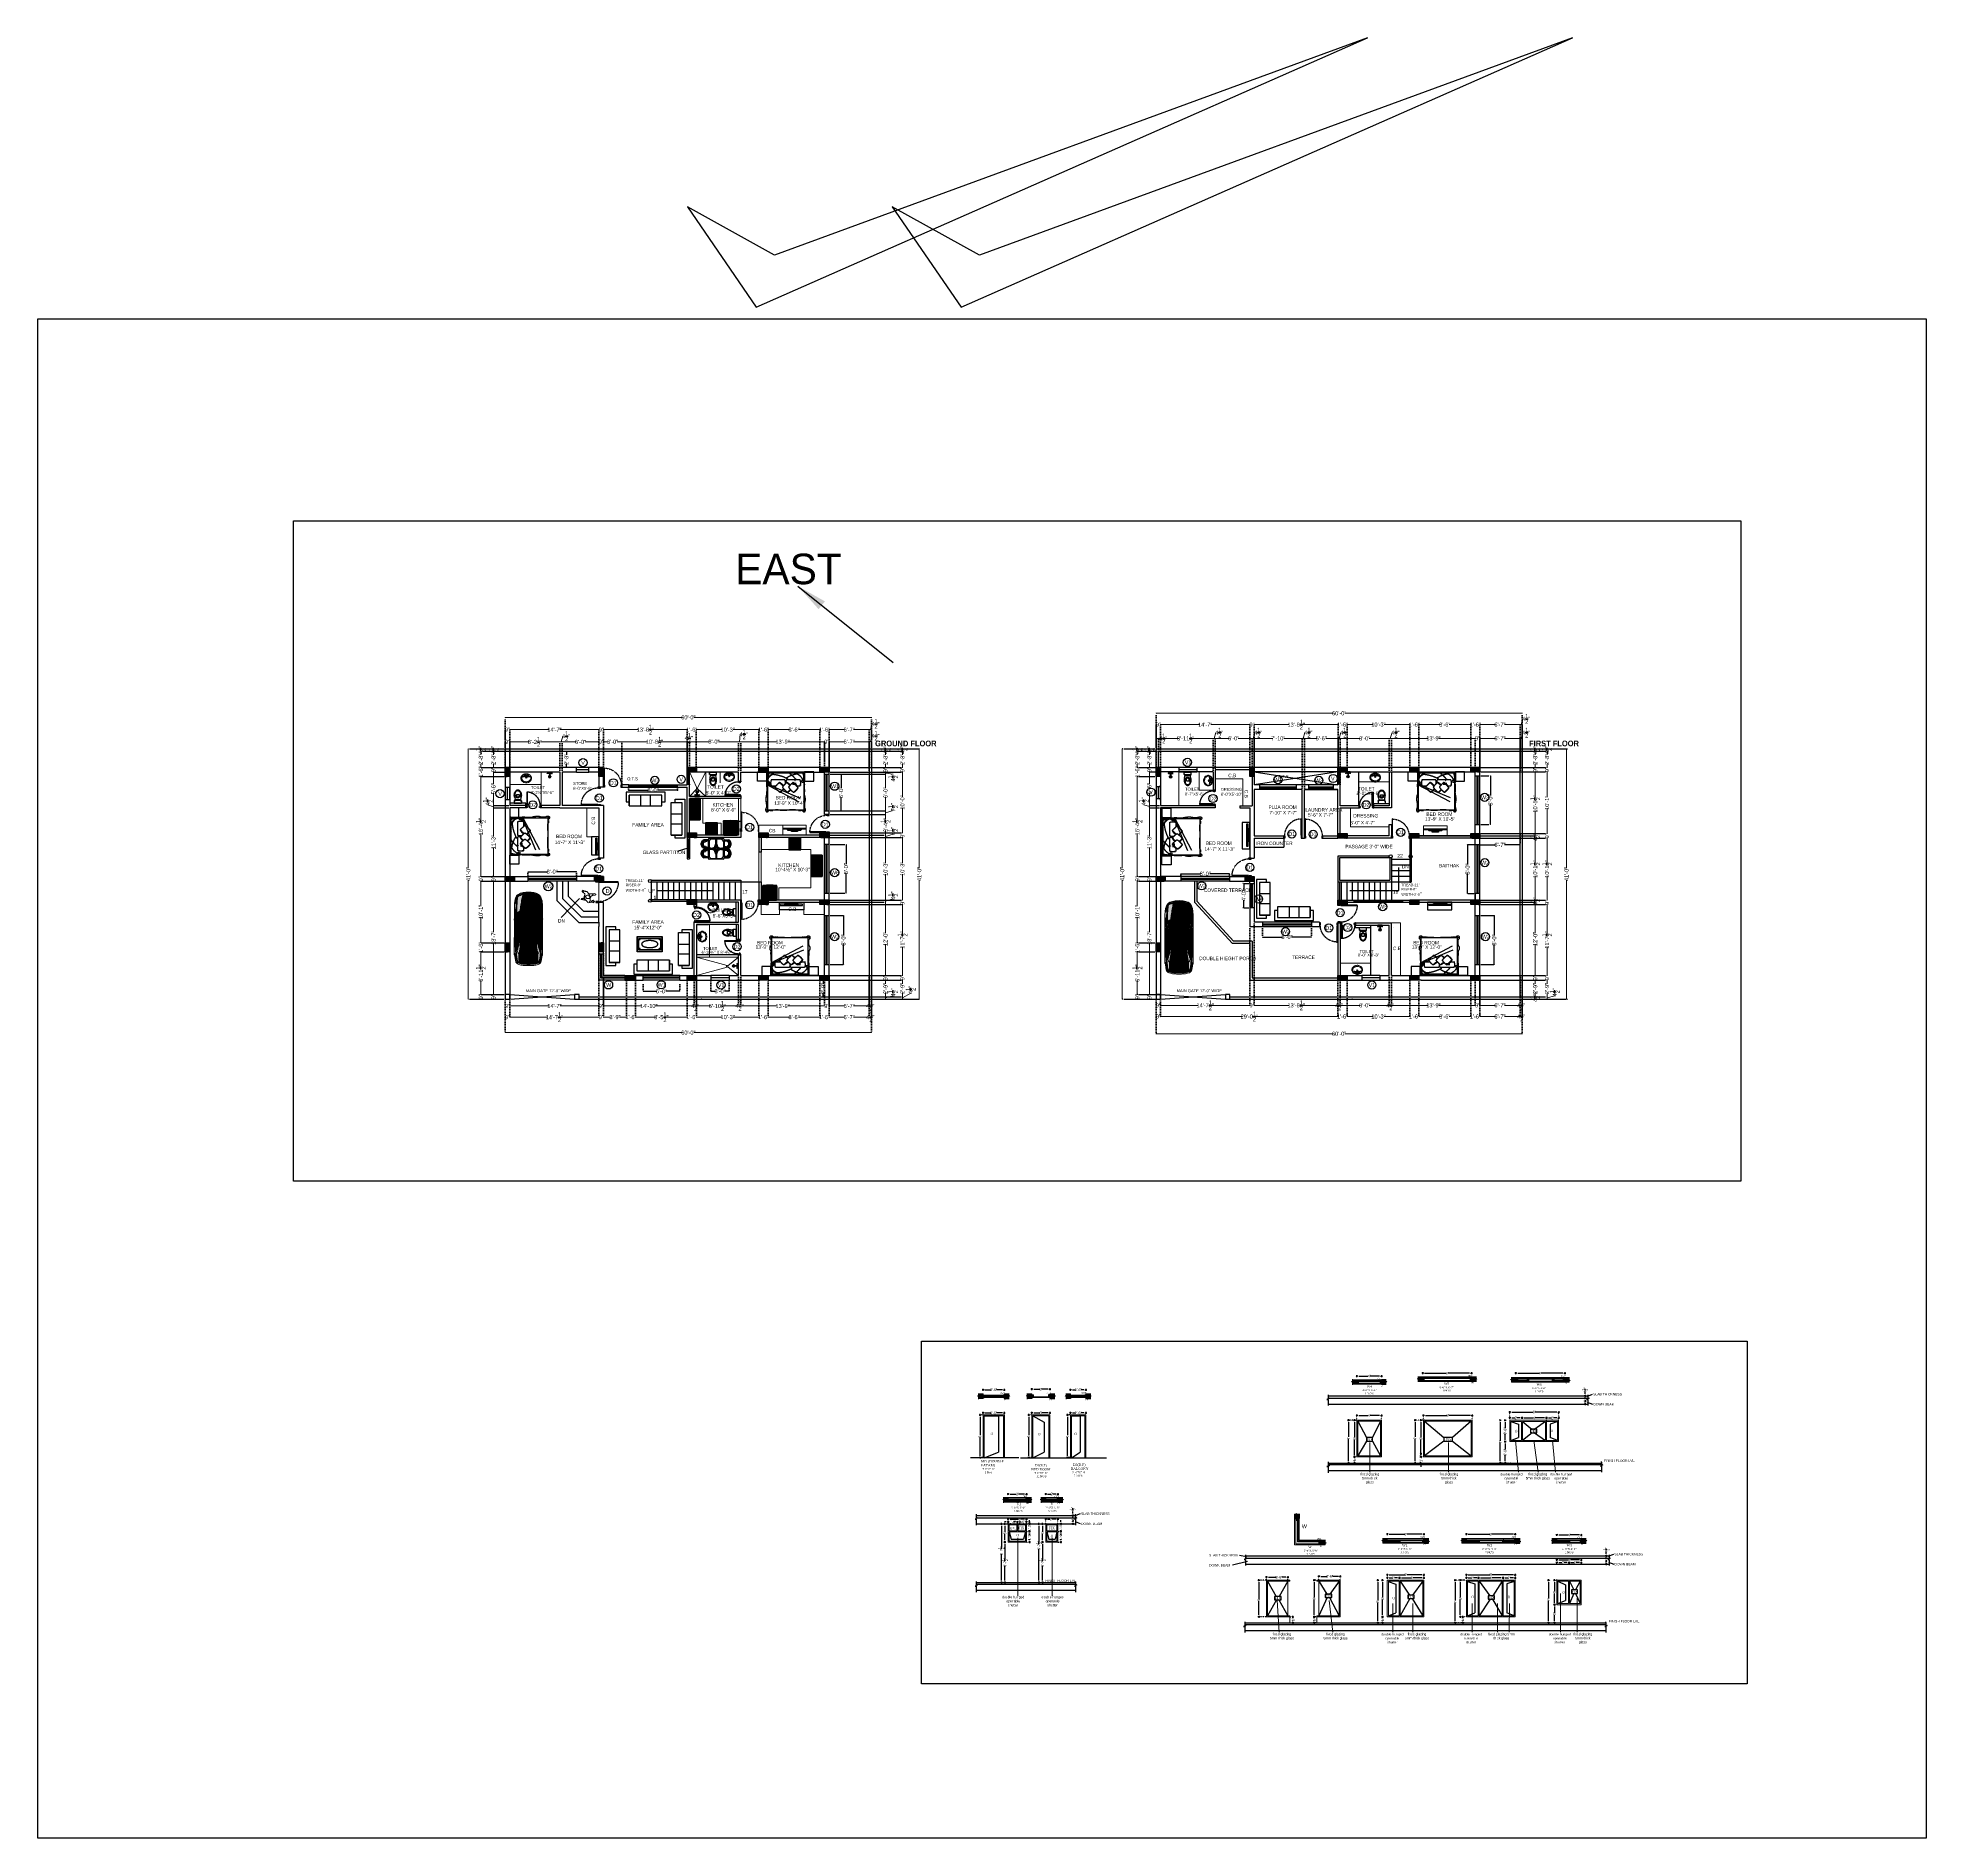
# Model space of a CAD drawing. Extents: x -454308 to 890911, y -14103 to 1343694.
# Drawn here: x 196526 to 200239, y 660057 to 663597 of the extents above; entities that cross this region are included whole.
import ezdxf
from ezdxf.lldxf.tags import DXFTag

# ---------------------------------------------------------------- set-up
doc = ezdxf.new("R2010")
doc.units = 0
doc.header["$MEASUREMENT"] = 0
doc.header["$PDMODE"] = 32
doc.linetypes.add('DOT2', pattern=[3.175, 0, -3.175])
for name, color, linetype, lineweight in [('252', 252, 'Continuous', 9), ('253', 253, 'Continuous', 9), ('A-Wall', 7, 'Continuous', 30), ('AR- Dim', 159, 'Continuous', 9), ('ar-DOOR-WOOD', 44, 'Continuous', 0), ('AR-TEXT', 163, 'Continuous', 9), ('dim.', 84, 'Continuous', 25), ('DOORS', 255, 'Continuous', 5), ('HATCH', 8, 'Continuous', 20), ('Layer3', 170, 'Continuous', 13), ('Mobiliario', 7, 'Continuous', 9), ('P-SANIT', 53, 'Continuous', 9), ('PERSONAS', 7, 'Continuous', 0), ('seal', 8, 'Continuous', 0), ('sill', 32, 'Continuous', 25), ('slab beam layout', 142, 'Continuous', 30), ('Text', 55, 'Continuous', 25), ('TILE', 252, 'Continuous', 0), ('wall', 1, 'Continuous', 30), ('wall hatch', 253, 'Continuous', 13), ('WINDOW', 147, 'Continuous', 25), ('windows', 255, 'Continuous', 0)]:
    doc.layers.add(name, color=color, linetype=linetype, lineweight=lineweight)
for name, color, linetype in [('A-Door', 144, 'Continuous'), ('cup', 126, 'Continuous'), ('ELE', 7, 'Continuous'), ('FUR', 250, 'Continuous'), ('FURN', 250, 'Continuous'), ('FURNITURE', 250, 'Continuous'), ('PERSONA', 7, 'Continuous'), ('walls', 7, 'Continuous')]:
    doc.layers.add(name, color=color, linetype=linetype)
doc.styles.add('AA_03.50', font='ARIALN.TTF', dxfattribs={"height": 8})
doc.styles.add('AA_05.00', font='ARIALN.TTF', dxfattribs={"height": 5})
doc.styles.add('jag', font='arial.ttf')
doc.styles.get("Standard").update_dxf_attribs({"font": 'stylu.ttf', "height": 7})
tags = doc.linetypes.add('DASHED', pattern=[0.75, 0.5, -0.25]).pattern_tags.tags
tags[6:7] = [DXFTag(74, 4), DXFTag(75, 0), DXFTag(340, '0'), DXFTag(46, 1.0), DXFTag(50, 0.0), DXFTag(44, 0.0), DXFTag(45, 0.0)]
tags[4:5] = [DXFTag(74, 4), DXFTag(75, 0), DXFTag(340, '0'), DXFTag(46, 1.0), DXFTag(50, 0.0), DXFTag(44, 0.0), DXFTag(45, 0.0)]
tags = doc.linetypes.add('DASHED2', pattern=[0.375, 0.25, -0.125]).pattern_tags.tags
tags[6:7] = [DXFTag(74, 4), DXFTag(75, 0), DXFTag(340, '0'), DXFTag(46, 1.0), DXFTag(50, 0.0), DXFTag(44, 0.0), DXFTag(45, 0.0)]
tags[4:5] = [DXFTag(74, 4), DXFTag(75, 0), DXFTag(340, '0'), DXFTag(46, 1.0), DXFTag(50, 0.0), DXFTag(44, 0.0), DXFTag(45, 0.0)]
doc.dimstyles.new('AA_03.50', dxfattribs={"dimtxt": 9, "dimasz": 3.25, "dimexe": 1.75, "dimexo": 3.375, "dimgap": 0.09, "dimtad": 0, "dimdec": 0, "dimzin": 3, "dimdsep": 46, "dimlunit": 4, "dimtxsty": 'AA_03.50', "dimblk": 'DOTSMALL', "dimcen": 0.09, "dimclre": 7, "dimadec": 0, "dimazin": 0, "dimtfac": 1, "dimtdec": 0, "dimtofl": 0, "dimtmove": 0, "dimatfit": 3, "dimfxl": 1, "dimtolj": 1, "dimtzin": 0, "dimlwd": -1, "dimarcsym": 0})
doc.dimstyles.new('AA_05.00', dxfattribs={"dimtxt": 5, "dimasz": 3.75, "dimexe": 0.18, "dimexo": 0.0625, "dimgap": 0.09, "dimtad": 0, "dimdec": 1, "dimzin": 0, "dimdsep": 46, "dimlunit": 4, "dimtxsty": 'AA_05.00', "dimblk": 'DIM ARROW', "dimcen": 0.09, "dimclrd": 9, "dimclre": 256, "dimadec": 0, "dimazin": 0, "dimtfac": 1, "dimtdec": 1, "dimtofl": 0, "dimtmove": 0, "dimatfit": 3, "dimfxl": 1, "dimtolj": 1, "dimtzin": 0, "dimlwd": -1, "dimarcsym": 0})
pattern_1 = [(225, (-3854231.1701, 9035632.5256), (0.449012806053, -0.449012806053), []), (225, (-3854231.6191, 9035632.5256), (0.449012806053, -0.449012806053), [0.79375, -0.15875, 0, -0.15875])]
pattern_2 = [(225, (421899.14986, 656744.97274), (0.3479856207, -0.3479856207), []), (225, (421898.80188, 656744.97274), (0.3479856207, -0.3479856207), [0.6151574803, -0.1230314961, 0, -0.1230314961])]
pattern_3 = [(225, (-3854238.85464, 9035634.28834), (0.449012806053, -0.449012806053), []), (225, (-3854239.30365, 9035634.28834), (0.449012806053, -0.449012806053), [0.79375, -0.15875, 0, -0.15875])]
pattern_4 = [(135, (422846.4507, 665142.6206), (0.3479856207, 0.3479856207), []), (135, (422846.10273, 665142.6206), (0.3479856207, 0.3479856207), [0.6151574803, -0.1230314961, 0, -0.1230314961])]
pattern_5 = [(135, (422849.03935, 665142.6206), (0.3479856207, 0.3479856207), []), (135, (422848.69136, 665142.6206), (0.3479856207, 0.3479856207), [0.6151574803, -0.1230314961, 0, -0.1230314961])]
pattern_6 = [(45, (-23960.3953, 665142.6206), (-0.3479856207, 0.3479856207), []), (45, (-23960.0473, 665142.6206), (-0.3479856207, 0.3479856207), [0.6151574803, -0.1230314961, 0, -0.1230314961])]
pattern_7 = [(315, (-23960.3953, 656773.8043), (-0.3479856207, -0.3479856207), []), (315, (-23960.0473, 656773.8043), (-0.3479856207, -0.3479856207), [0.6151574803, -0.1230314961, 0, -0.1230314961])]
pattern_8 = [(225, (422849.03935, 656773.8043), (0.3479856207, -0.3479856207), []), (225, (422848.69136, 656773.8043), (0.3479856207, -0.3479856207), [0.6151574803, -0.1230314961, 0, -0.1230314961])]
pattern_9 = [(135, (422596.2339, 664826.021), (0.3479856207, 0.3479856207), []), (135, (422595.8859, 664826.021), (0.3479856207, 0.3479856207), [0.6151574803, -0.1230314961, 0, -0.1230314961])]
pattern_10 = [(135, (422749.127, 664826.021), (0.3479856207, 0.3479856207), []), (135, (422748.779, 664826.021), (0.3479856207, 0.3479856207), [0.6151574803, -0.1230314961, 0, -0.1230314961])]
pattern_11 = [(135, (422751.7156, 664826.021), (0.3479856207, 0.3479856207), []), (135, (422751.36763, 664826.021), (0.3479856207, 0.3479856207), [0.6151574803, -0.1230314961, 0, -0.1230314961])]
pattern_12 = [(45, (-24057.719, 664826.021), (-0.3479856207, 0.3479856207), []), (45, (-24057.37103, 664826.021), (-0.3479856207, 0.3479856207), [0.6151574803, -0.1230314961, 0, -0.1230314961])]
pattern_13 = [(315, (-24057.719, 656457.2047), (-0.3479856207, -0.3479856207), []), (315, (-24057.37103, 656457.2047), (-0.3479856207, -0.3479856207), [0.6151574803, -0.1230314961, 0, -0.1230314961])]
pattern_14 = [(225, (422751.7156, 656457.2047), (0.3479856207, -0.3479856207), []), (225, (422751.36763, 656457.2047), (0.3479856207, -0.3479856207), [0.6151574803, -0.1230314961, 0, -0.1230314961])]
pattern_15 = [(135, (422929.52927, 664826.009), (0.3479856207, 0.3479856207), []), (135, (422929.1813, 664826.009), (0.3479856207, 0.3479856207), [0.6151574803, -0.1230314961, 0, -0.1230314961])]

# ---------------------------------------------------------------- blocks, each defined once
blk = doc.blocks.new('rtrttet')
at = {"layer": 'FURN', "ltscale": 5}
h = blk.add_hatch(color=252, dxfattribs=at)
h.set_gradient(color1=(132, 132, 132), rotation=90, one_color=1, tint=1, name='CURVED')
edge = h.paths.add_edge_path(flags=16)
edge.add_line((50990.6, -3347.3), (50990.6, -3359.9))
edge.add_arc((50991.2, -3359.9), 0.591, 180, 360)
edge.add_line((50991.7, -3359.9), (50991.7, -3347.3))
edge.add_arc((50991.2, -3347.3), 0.591, 0, 180)
edge = h.paths.add_edge_path(flags=16)
edge.add_line((50992.9, -3347.3), (50992.9, -3359.9))
edge.add_arc((50993.5, -3359.9), 0.591, 180, 360)
edge.add_line((50994.1, -3359.9), (50994.1, -3347.3))
edge.add_arc((50993.5, -3347.3), 0.591, 0, 180)
edge = h.paths.add_edge_path(flags=16)
edge.add_line((50995.3, -3347.3), (50995.3, -3359.9))
edge.add_arc((50995.9, -3359.9), 0.591, 180, 360)
edge.add_line((50996.5, -3359.9), (50996.5, -3347.3))
edge.add_arc((50995.9, -3347.3), 0.591, 0, 180)
edge = h.paths.add_edge_path(flags=16)
edge.add_line((50997.6, -3347.3), (50997.6, -3359.9))
edge.add_arc((50998.2, -3359.9), 0.591, 180, 360)
edge.add_line((50998.8, -3359.9), (50998.8, -3347.3))
edge.add_arc((50998.2, -3347.3), 0.591, 0, 180)
edge = h.paths.add_edge_path(flags=16)
edge.add_line((50989.4, -3347.3), (50989.4, -3359.9))
edge.add_arc((50988.8, -3359.9), 0.591, -180, 0, ccw=False)
edge.add_line((50988.2, -3359.9), (50988.2, -3347.3))
edge.add_arc((50988.8, -3347.3), 0.591, 0, 180, ccw=False)
edge = h.paths.add_edge_path(flags=16)
edge.add_line((50987, -3347.3), (50987, -3359.9))
edge.add_arc((50986.4, -3359.9), 0.591, -180, 0, ccw=False)
edge.add_line((50985.8, -3359.9), (50985.8, -3347.3))
edge.add_arc((50986.4, -3347.3), 0.591, 0, 180, ccw=False)
edge = h.paths.add_edge_path()
edge.add_line((51000.1, -3325.3), (51000.1, -3359.8))
edge.add_arc((50998.1, -3359.8), 1.97, -90, 0, ccw=False)
edge.add_line((50998.1, -3361.8), (50984, -3361.8))
edge.add_arc((50984, -3359.8), 1.97, 180, 270, ccw=False)
edge.add_line((50982, -3359.8), (50982, -3325.3))
edge.add_arc((50983.2, -3325.3), 1.18, 90, 180, ccw=False)
edge.add_line((50983.2, -3324.1), (50998.9, -3324.1))
edge.add_arc((50998.9, -3325.3), 1.18, 0, 90, ccw=False)
edge = h.paths.add_edge_path(flags=16)
edge.add_line((50984.7, -3347.3), (50984.7, -3359.9))
edge.add_arc((50984.1, -3347.3), 0.575, 358.4157, 541.5843)
edge.add_arc((50984.1, -3359.9), 0.575, 178.4157, 361.5843)
edge.add_line((50983.5, -3347.3), (50983.5, -3359.9))
h = blk.add_hatch(color=252, dxfattribs=at)
h.set_gradient(color1=(132, 132, 132), rotation=90, one_color=1, tint=1, name='CURVED')
edge = h.paths.add_edge_path()
edge.add_line((50999.2, -3327.1), (50999.2, -3343.2))
edge.add_arc((50997.2, -3343.2), 1.97, -90, 0, ccw=False)
edge.add_line((50997.2, -3345.2), (50985.4, -3345.2))
edge.add_arc((50985.4, -3343.2), 1.97, 180, 270, ccw=False)
edge.add_line((50983.5, -3343.2), (50983.5, -3327.1))
edge.add_arc((50985.4, -3327.1), 1.97, 90, 180, ccw=False)
edge.add_line((50985.4, -3325.1), (50997.2, -3325.1))
edge.add_arc((50997.2, -3327.1), 1.97, 0, 90, ccw=False)
at = {"layer": 'ELE'}
blk.add_lwpolyline([(51000.9, -3323.3), (50981.2, -3323.3), (50981.2, -3362.5), (51000.9, -3362.5)], close=True, dxfattribs=at)
blk.add_circle((50991.2, -3335), 0.679, dxfattribs=at)
at = {"layer": 'FURN'}
for p, q in [((50981.2, -3323.3), (51000.9, -3323.3)), ((50981.2, -3362.5), (50981.2, -3323.3)), ((50982, -3359.8), (50982, -3325.3)), ((50983.2, -3324.1), (50998.9, -3324.1)), ((50983.2, -3343.2), (50983.2, -3327.1)), ((50983.2, -3343.2), (50983.2, -3327.1)), ((50985.1, -3325.1), (50996.9, -3325.1)), ((50985.1, -3325.1), (50996.9, -3325.1)), ((50998.9, -3327.1), (50998.9, -3343.2)), ((50998.9, -3327.1), (50998.9, -3343.2)), ((51000.1, -3325.3), (51000.1, -3359.8)), ((51000.9, -3323.3), (51000.9, -3362.5)), ((50983.5, -3347.3), (50983.5, -3359.9)), ((50998.1, -3361.8), (50984, -3361.8)), ((50996.9, -3345.2), (50985.1, -3345.2)), ((50996.9, -3345.2), (50985.1, -3345.2)), ((51000.9, -3362.5), (50981.2, -3362.5))]:
    blk.add_line(p, q, dxfattribs=at)
at = {"layer": 'FURN', "color": 0}
for p, q in [((50984.7, -3347.3), (50984.7, -3359.9)), ((50985.8, -3347.3), (50985.8, -3359.9)), ((50987, -3347.3), (50987, -3359.9)), ((50988.2, -3347.3), (50988.2, -3359.9)), ((50989.4, -3347.3), (50989.4, -3359.9)), ((50990.6, -3347.3), (50990.6, -3359.9)), ((50991.7, -3347.3), (50991.7, -3359.9)), ((50992.9, -3347.3), (50992.9, -3359.9)), ((50994.1, -3347.3), (50994.1, -3359.9)), ((50995.3, -3347.3), (50995.3, -3359.9)), ((50996.5, -3347.3), (50996.5, -3359.9)), ((50997.6, -3347.3), (50997.6, -3359.9)), ((50998.8, -3347.3), (50998.8, -3359.9))]:
    blk.add_line(p, q, dxfattribs=at)
at = {"layer": 'FURN'}
for centre, radius, start, end in [((50983.2, -3325.3), 1.18, 90, 180), ((50985.1, -3327.1), 1.97, 90, 180), ((50985.1, -3327.1), 1.97, 90, 180), ((50996.9, -3327.1), 1.97, 0, 90), ((50996.9, -3327.1), 1.97, 0, 90), ((50998.9, -3325.3), 1.18, 0, 90), ((50984, -3359.8), 1.97, 180, 270), ((50985.1, -3343.2), 1.97, 180, 270), ((50985.1, -3343.2), 1.97, 180, 270), ((50984.1, -3347.3), 0.575, 358.4157, 181.5843), ((50984.1, -3359.9), 0.575, 178.4157, 1.5843), ((50986.4, -3347.3), 0.591, 0, 180), ((50986.4, -3359.9), 0.591, 180, 0), ((50988.8, -3347.3), 0.591, 0, 180), ((50988.8, -3359.9), 0.591, 180, 0), ((50991.2, -3347.3), 0.591, 0, 180), ((50991.2, -3359.9), 0.591, 180, 0), ((50993.5, -3347.3), 0.591, 0, 180), ((50993.5, -3359.9), 0.591, 180, 0), ((50995.9, -3347.3), 0.591, 0, 180), ((50995.9, -3359.9), 0.591, 180, 0), ((50996.9, -3343.2), 1.97, 270, 0), ((50996.9, -3343.2), 1.97, 270, 0), ((50998.2, -3347.3), 0.591, 0, 180), ((50998.2, -3359.9), 0.591, 180, 0), ((50998.1, -3359.8), 1.97, 270, 0)]:
    blk.add_arc(centre, radius, start, end, dxfattribs=at)
blk = doc.blocks.new('A$C2FF36649')
at = {"layer": 'FURN', "ltscale": 5}
h = blk.add_hatch(color=252, dxfattribs=at)
h.set_gradient(color1=(132, 132, 132), rotation=90, one_color=1, tint=1, name='CYLINDER')
h.paths.add_polyline_path([(23.6, 0), (23.6, 23.6), (0, 23.6), (0, 0)])
at = {"layer": 'FURN'}
for p, q in [((23.6, 23.6), (0, 23.6)), ((0, 23.6), (0, 0)), ((2, 13.8), (9.8, 21.7)), ((2, 21.7), (9.8, 13.8)), ((2, 2), (9.8, 9.8)), ((2, 9.8), (9.8, 2)), ((21.7, 21.7), (13.8, 13.8)), ((21.7, 13.8), (13.8, 21.7)), ((21.7, 2), (13.8, 9.8)), ((21.7, 9.8), (13.8, 2)), ((23.6, 0), (23.6, 23.6)), ((0, 0), (23.6, 0))]:
    blk.add_line(p, q, dxfattribs=at)
for centre, radius in [((5.9, 5.9), 2.46), ((5.9, 17.7), 2.03), ((17.7, 17.7), 2.46), ((17.7, 5.9), 2.03)]:
    blk.add_circle(centre, radius, dxfattribs=at)
blk = doc.blocks.new('Auto2')
at = {"layer": '252'}
h = blk.add_hatch(color=256, dxfattribs=at)
edge = h.paths.add_edge_path()
edge.add_spline(control_points=[(483.09, 771.15), (483.09, 771.06), (483.1, 770.89), (483.16, 770.67), (483.23, 770.53), (483.28, 770.47), (483.3, 770.44)], knot_values=[0, 0, 0, 0, 0.270006, 0.508907, 0.645256, 0.740032, 0.740032, 0.740032, 0.740032], degree=3, periodic=0)
edge.add_line((483.3, 770.44), (483.35, 770.46))
edge.add_spline(control_points=[(483.35, 770.46), (483.34, 770.48), (483.3, 770.53), (483.26, 770.64), (483.21, 770.78), (483.19, 770.95), (483.18, 771.08), (483.18, 771.15)], knot_values=[0, 0, 0, 0, 0.070892, 0.192585, 0.334846, 0.507281, 0.710993, 0.710993, 0.710993, 0.710993], degree=3, periodic=0)
edge.add_spline(control_points=[(483.18, 771.15), (483.18, 771.22), (483.19, 771.35), (483.21, 771.52), (483.26, 771.66), (483.3, 771.77), (483.34, 771.82), (483.35, 771.84)], knot_values=[0, 0, 0, 0, 0.203711, 0.376147, 0.518408, 0.640101, 0.710993, 0.710993, 0.710993, 0.710993], degree=3, periodic=0)
edge.add_line((483.35, 771.84), (483.3, 771.86))
edge.add_spline(control_points=[(483.3, 771.86), (483.28, 771.83), (483.23, 771.77), (483.16, 771.63), (483.1, 771.41), (483.09, 771.24), (483.09, 771.15)], knot_values=[0, 0, 0, 0, 0.094776, 0.231124, 0.470026, 0.740032, 0.740032, 0.740032, 0.740032], degree=3, periodic=0)
edge = h.paths.add_edge_path()
edge.add_spline(control_points=[(483.3, 770.44), (483.28, 770.47), (483.23, 770.53), (483.16, 770.67), (483.1, 770.89), (483.09, 771.06), (483.09, 771.15)], knot_values=[0, 0, 0, 0, 0.094776, 0.231124, 0.470026, 0.740032, 0.740032, 0.740032, 0.740032], degree=3, periodic=0)
edge.add_spline(control_points=[(483.09, 771.15), (483.09, 771.24), (483.1, 771.41), (483.16, 771.63), (483.23, 771.77), (483.28, 771.83), (483.3, 771.86)], knot_values=[0, 0, 0, 0, 0.270006, 0.508907, 0.645256, 0.740032, 0.740032, 0.740032, 0.740032], degree=3, periodic=0)
edge.add_spline(control_points=[(483.3, 771.86), (483.29, 771.86), (483.29, 771.86), (483.29, 771.86)], knot_values=[0, 0, 0, 0, 0.011219, 0.011219, 0.011219, 0.011219], degree=3, periodic=0)
edge.add_spline(control_points=[(483.29, 771.86), (483.27, 771.85), (483.23, 771.82), (483.18, 771.74), (483.12, 771.66), (483.08, 771.52), (483.06, 771.35), (483.04, 771.21), (483.04, 771.15)], knot_values=[0.253705, 0.253705, 0.253705, 0.253705, 0.30939, 0.405348, 0.511507, 0.603349, 0.843635, 1.017671, 1.017671, 1.017671, 1.017671], degree=3, periodic=0)
edge.add_spline(control_points=[(483.04, 771.15), (483.04, 771.09), (483.06, 770.95), (483.08, 770.78), (483.12, 770.64), (483.18, 770.56), (483.23, 770.48), (483.27, 770.45), (483.29, 770.44)], knot_values=[0.253705, 0.253705, 0.253705, 0.253705, 0.427741, 0.668027, 0.759869, 0.866028, 0.961986, 1.017671, 1.017671, 1.017671, 1.017671], degree=3, periodic=0)
edge.add_spline(control_points=[(483.29, 770.44), (483.29, 770.44), (483.29, 770.44), (483.3, 770.44)], knot_values=[0, 0, 0, 0, 0.011219, 0.011219, 0.011219, 0.011219], degree=3, periodic=0)
h = blk.add_hatch(color=256, dxfattribs=at)
edge = h.paths.add_edge_path()
edge.add_spline(control_points=[(483.62, 771.9), (483.61, 771.89), (483.57, 771.89), (483.55, 771.91), (483.55, 771.92)], knot_values=[0.190068, 0.190068, 0.190068, 0.190068, 0.233733, 0.268184, 0.268184, 0.268184, 0.268184], degree=3, periodic=0)
edge.add_spline(control_points=[(483.55, 771.92), (483.55, 771.92), (483.55, 771.9), (483.54, 771.9), (483.53, 771.89)], knot_values=[0, 0, 0, 0, 0.022741, 0.037175, 0.037175, 0.037175, 0.037175], degree=3, periodic=0)
edge.add_spline(control_points=[(483.53, 771.89), (483.51, 771.89), (483.46, 771.9), (483.41, 771.89), (483.39, 771.89)], knot_values=[0, 0, 0, 0, 0.082256, 0.146979, 0.146979, 0.146979, 0.146979], degree=3, periodic=0)
edge.add_spline(control_points=[(483.39, 771.89), (483.47, 771.87), (483.56, 771.84), (483.64, 771.82)], knot_values=[1.91274, 1.91274, 1.91274, 1.91274, 2.1744, 2.1744, 2.1744, 2.1744], degree=3, periodic=0)
edge.add_line((483.64, 771.82), (483.62, 771.9))
edge = h.paths.add_edge_path()
edge.add_line((483.64, 771.91), (483.69, 772.01))
edge.add_spline(control_points=[(483.69, 772.01), (483.69, 772.01), (483.66, 772.03), (483.61, 772.02), (483.59, 771.97), (483.54, 771.93), (483.57, 771.89), (483.61, 771.89), (483.62, 771.9)], knot_values=[0, 0, 0, 0, 0.024864, 0.084627, 0.136247, 0.190068, 0.22452, 0.268184, 0.268184, 0.268184, 0.268184], degree=3, periodic=0)
edge.add_line((483.62, 771.9), (483.6, 771.91))
edge.add_line((483.6, 771.91), (483.64, 771.91))
edge = h.paths.add_edge_path()
edge.add_spline(control_points=[(483.55, 770.38), (483.55, 770.39), (483.57, 770.41), (483.61, 770.42), (483.62, 770.41)], knot_values=[0.190068, 0.190068, 0.190068, 0.190068, 0.22452, 0.268184, 0.268184, 0.268184, 0.268184], degree=3, periodic=0)
edge.add_line((483.62, 770.41), (483.64, 770.48))
edge.add_spline(control_points=[(483.64, 770.48), (483.56, 770.46), (483.47, 770.44), (483.39, 770.41)], knot_values=[1.91274, 1.91274, 1.91274, 1.91274, 2.1744, 2.1744, 2.1744, 2.1744], degree=3, periodic=0)
edge.add_spline(control_points=[(483.39, 770.41), (483.41, 770.41), (483.46, 770.4), (483.51, 770.41), (483.53, 770.41)], knot_values=[0, 0, 0, 0, 0.064723, 0.146979, 0.146979, 0.146979, 0.146979], degree=3, periodic=0)
edge.add_spline(control_points=[(483.53, 770.41), (483.54, 770.41), (483.55, 770.4), (483.55, 770.39), (483.55, 770.38)], knot_values=[0, 0, 0, 0, 0.014433, 0.037175, 0.037175, 0.037175, 0.037175], degree=3, periodic=0)
edge = h.paths.add_edge_path()
edge.add_spline(control_points=[(483.62, 770.41), (483.61, 770.42), (483.57, 770.41), (483.54, 770.37), (483.59, 770.33), (483.61, 770.28), (483.66, 770.27), (483.69, 770.29), (483.69, 770.29)], knot_values=[0, 0, 0, 0, 0.043664, 0.078116, 0.131937, 0.183557, 0.24332, 0.268184, 0.268184, 0.268184, 0.268184], degree=3, periodic=0)
edge.add_line((483.69, 770.29), (483.64, 770.39))
edge.add_line((483.64, 770.39), (483.6, 770.39))
edge.add_line((483.6, 770.39), (483.62, 770.41))
h = blk.add_hatch(color=256, dxfattribs=at)
edge = h.paths.add_edge_path()
edge.add_spline(control_points=[(484.4, 771.9), (484.42, 771.87), (484.44, 771.8), (484.47, 771.73), (484.48, 771.69)], knot_values=[0.000206, 0.000206, 0.000206, 0.000206, 0.100035, 0.218103, 0.218103, 0.218103, 0.218103], degree=3, periodic=0)
edge.add_spline(control_points=[(484.48, 771.69), (484.5, 771.69), (484.52, 771.69), (484.54, 771.69)], knot_values=[0.995727, 0.995727, 0.995727, 0.995727, 1.058052, 1.058052, 1.058052, 1.058052], degree=3, periodic=0)
edge.add_spline(control_points=[(484.54, 771.69), (484.54, 771.7), (484.54, 771.74), (484.52, 771.8), (484.5, 771.86), (484.49, 771.9)], knot_values=[0, 0, 0, 0, 0.69633, 2.879629, 5.408215, 5.408215, 5.408215, 5.408215], degree=3, periodic=0)
edge.add_line((484.49, 771.9), (484.48, 771.9))
edge.add_line((484.48, 771.9), (484.4, 771.9))
h = blk.add_hatch(color=256, dxfattribs=at)
edge = h.paths.add_edge_path()
edge.add_spline(control_points=[(485.27, 771.87), (485.27, 771.87), (485.22, 771.81), (485.17, 771.75), (485.1, 771.71)], knot_values=[0.165363, 0.165363, 0.165363, 0.165363, 0.16725, 0.393887, 0.393887, 0.393887, 0.393887], degree=3, periodic=0)
edge.add_spline(control_points=[(485.1, 771.71), (485.12, 771.71), (485.14, 771.71), (485.15, 771.72)], knot_values=[0.38648, 0.38648, 0.38648, 0.38648, 0.433281, 0.433281, 0.433281, 0.433281], degree=3, periodic=0)
edge.add_spline(control_points=[(485.15, 771.72), (485.19, 771.74), (485.24, 771.79), (485.28, 771.85), (485.3, 771.87)], knot_values=[0, 0, 0, 0, 3.403135, 5.271297, 5.271297, 5.271297, 5.271297], degree=3, periodic=0)
edge.add_spline(control_points=[(485.3, 771.87), (485.29, 771.87), (485.28, 771.87), (485.27, 771.87), (485.27, 771.87)], knot_values=[0.430565, 0.430565, 0.430565, 0.430565, 0.456692, 0.458081, 0.458081, 0.458081, 0.458081], degree=3, periodic=0)
h = blk.add_hatch(color=256, dxfattribs=at)
edge = h.paths.add_edge_path()
edge.add_spline(control_points=[(484.48, 770.61), (484.47, 770.57), (484.44, 770.5), (484.42, 770.43), (484.4, 770.41)], knot_values=[0.000206, 0.000206, 0.000206, 0.000206, 0.118274, 0.218103, 0.218103, 0.218103, 0.218103], degree=3, periodic=0)
edge.add_line((484.4, 770.41), (484.48, 770.41))
edge.add_line((484.48, 770.41), (484.49, 770.41))
edge.add_spline(control_points=[(484.49, 770.41), (484.5, 770.44), (484.52, 770.5), (484.54, 770.57), (484.54, 770.6), (484.54, 770.61)], knot_values=[0, 0, 0, 0, 2.528586, 4.711885, 5.408215, 5.408215, 5.408215, 5.408215], degree=3, periodic=0)
edge.add_spline(control_points=[(484.54, 770.61), (484.52, 770.61), (484.5, 770.61), (484.48, 770.61)], knot_values=[0.995727, 0.995727, 0.995727, 0.995727, 1.058052, 1.058052, 1.058052, 1.058052], degree=3, periodic=0)
h = blk.add_hatch(color=256, dxfattribs=at)
edge = h.paths.add_edge_path()
edge.add_spline(control_points=[(485.1, 770.59), (485.17, 770.55), (485.22, 770.49), (485.27, 770.43), (485.27, 770.43)], knot_values=[0.165363, 0.165363, 0.165363, 0.165363, 0.392, 0.393887, 0.393887, 0.393887, 0.393887], degree=3, periodic=0)
edge.add_spline(control_points=[(485.27, 770.43), (485.27, 770.43), (485.28, 770.43), (485.29, 770.43), (485.3, 770.44)], knot_values=[0.430565, 0.430565, 0.430565, 0.430565, 0.431954, 0.458081, 0.458081, 0.458081, 0.458081], degree=3, periodic=0)
edge.add_spline(control_points=[(485.3, 770.44), (485.28, 770.46), (485.24, 770.51), (485.19, 770.56), (485.15, 770.58)], knot_values=[0, 0, 0, 0, 1.868162, 5.271297, 5.271297, 5.271297, 5.271297], degree=3, periodic=0)
edge.add_spline(control_points=[(485.15, 770.58), (485.14, 770.59), (485.12, 770.59), (485.1, 770.59)], knot_values=[0.38648, 0.38648, 0.38648, 0.38648, 0.433281, 0.433281, 0.433281, 0.433281], degree=3, periodic=0)
at = {"layer": '253'}
h = blk.add_hatch(color=256, dxfattribs=at)
edge = h.paths.add_edge_path()
edge.add_spline(control_points=[(482.09, 771.49), (482.1, 771.55), (482.13, 771.67), (482.2, 771.8), (482.3, 771.89), (482.43, 771.94), (482.53, 771.99), (482.58, 771.99)], knot_values=[0, 0, 0, 0, 0.197817, 0.342373, 0.445046, 0.580284, 0.757541, 0.757541, 0.757541, 0.757541], degree=3, periodic=0)
edge.add_spline(control_points=[(482.58, 771.99), (482.54, 771.99), (482.46, 771.97), (482.35, 771.94), (482.25, 771.9), (482.17, 771.85), (482.1, 771.75), (482.01, 771.59), (482, 771.37), (481.98, 771.2), (481.98, 771.15)], knot_values=[0, 0, 0, 0, 0.129764, 0.239532, 0.34962, 0.445079, 0.534127, 0.688061, 1.006704, 1.167094, 1.167094, 1.167094, 1.167094], degree=3, periodic=0)
edge.add_spline(control_points=[(481.98, 771.15), (481.98, 771.1), (482, 770.94), (482.01, 770.71), (482.1, 770.55), (482.17, 770.45), (482.25, 770.4), (482.35, 770.36), (482.46, 770.33), (482.54, 770.31), (482.58, 770.31)], knot_values=[0, 0, 0, 0, 0.16039, 0.479033, 0.632967, 0.722015, 0.817474, 0.927562, 1.03733, 1.167094, 1.167094, 1.167094, 1.167094], degree=3, periodic=0)
edge.add_spline(control_points=[(482.58, 770.31), (482.53, 770.31), (482.43, 770.36), (482.3, 770.41), (482.2, 770.5), (482.13, 770.63), (482.1, 770.75), (482.09, 770.82)], knot_values=[0, 0, 0, 0, 0.177257, 0.312495, 0.415168, 0.559724, 0.757541, 0.757541, 0.757541, 0.757541], degree=3, periodic=0)
edge.add_spline(control_points=[(482.09, 770.82), (482.08, 770.82), (482.06, 770.84), (482.06, 770.9), (482.05, 771.01), (482.03, 771.1), (482.03, 771.15)], knot_values=[0, 0, 0, 0, 0.031475, 0.070206, 0.191575, 0.343935, 0.343935, 0.343935, 0.343935], degree=3, periodic=0)
edge.add_spline(control_points=[(482.03, 771.15), (482.03, 771.2), (482.05, 771.29), (482.06, 771.4), (482.06, 771.46), (482.08, 771.48), (482.09, 771.49)], knot_values=[0, 0, 0, 0, 0.152359, 0.273729, 0.312459, 0.343935, 0.343935, 0.343935, 0.343935], degree=3, periodic=0)
h = blk.add_hatch(color=256, dxfattribs=at)
edge = h.paths.add_edge_path()
edge.add_spline(control_points=[(486.47, 771.15), (486.47, 771.25), (486.47, 771.34), (486.46, 771.44)], knot_values=[0, 0, 0, 0, 0.283488, 0.283488, 0.283488, 0.283488], degree=3, periodic=0)
edge.add_spline(control_points=[(486.46, 771.44), (486.46, 771.45), (486.46, 771.51), (486.44, 771.61), (486.41, 771.73), (486.37, 771.82), (486.32, 771.88), (486.26, 771.92), (486.17, 771.94), (486.06, 771.96), (485.95, 771.97), (485.86, 772), (485.81, 772.01), (485.8, 772.02)], knot_values=[0, 0, 0, 0, 0.040105, 0.172128, 0.3078, 0.382926, 0.462803, 0.524084, 0.612835, 0.72416, 0.85631, 0.949102, 1.00577, 1.00577, 1.00577, 1.00577], degree=3, periodic=0)
edge.add_line((485.8, 772.02), (485.72, 772.02))
edge.add_spline(control_points=[(485.72, 772.02), (485.73, 772.01), (485.74, 771.99), (485.79, 771.98), (485.87, 771.96), (485.98, 771.94), (486.09, 771.93), (486.18, 771.92), (486.24, 771.88), (486.28, 771.83), (486.32, 771.76), (486.34, 771.68), (486.37, 771.6), (486.38, 771.54), (486.38, 771.51)], knot_values=[0, 0, 0, 0, 0.021921, 0.057212, 0.152254, 0.271887, 0.389401, 0.47101, 0.534634, 0.59867, 0.673312, 0.758696, 0.835134, 0.929373, 0.929373, 0.929373, 0.929373], degree=3, periodic=0)
edge.add_spline(control_points=[(486.38, 771.51), (486.39, 771.46), (486.4, 771.34), (486.4, 771.22), (486.4, 771.16)], knot_values=[0, 0, 0, 0, 0.150286, 0.35227, 0.35227, 0.35227, 0.35227], degree=3, periodic=0)
edge.add_spline(control_points=[(486.4, 771.16), (486.4, 771.08), (486.4, 770.96), (486.39, 770.84), (486.38, 770.79)], knot_values=[0, 0, 0, 0, 0.201984, 0.35227, 0.35227, 0.35227, 0.35227], degree=3, periodic=0)
edge.add_spline(control_points=[(486.38, 770.79), (486.38, 770.76), (486.37, 770.7), (486.34, 770.62), (486.32, 770.54), (486.28, 770.47), (486.24, 770.42), (486.18, 770.39), (486.09, 770.38), (485.98, 770.36), (485.87, 770.34), (485.79, 770.33), (485.74, 770.31), (485.73, 770.29), (485.72, 770.28)], knot_values=[0, 0, 0, 0, 0.094238, 0.170677, 0.256061, 0.330703, 0.394738, 0.458363, 0.539971, 0.657486, 0.777119, 0.87216, 0.907452, 0.929373, 0.929373, 0.929373, 0.929373], degree=3, periodic=0)
edge.add_line((485.72, 770.28), (485.8, 770.28))
edge.add_spline(control_points=[(485.8, 770.28), (485.81, 770.29), (485.86, 770.31), (485.95, 770.33), (486.06, 770.34), (486.17, 770.36), (486.26, 770.38), (486.32, 770.43), (486.37, 770.48), (486.41, 770.58), (486.44, 770.69), (486.46, 770.79), (486.46, 770.85), (486.46, 770.86)], knot_values=[0, 0, 0, 0, 0.056668, 0.14946, 0.28161, 0.392935, 0.481686, 0.542967, 0.622845, 0.69797, 0.833643, 0.965665, 1.00577, 1.00577, 1.00577, 1.00577], degree=3, periodic=0)
edge.add_spline(control_points=[(486.46, 770.86), (486.47, 770.96), (486.47, 771.05), (486.47, 771.15)], knot_values=[0, 0, 0, 0, 0.283488, 0.283488, 0.283488, 0.283488], degree=3, periodic=0)
h = blk.add_hatch(color=256, dxfattribs=at)
edge = h.paths.add_edge_path()
edge.add_line((485.45, 771.18), (485.45, 771.68))
edge.add_spline(control_points=[(485.45, 771.68), (485.4, 771.67), (485.32, 771.66), (485.24, 771.65), (485.21, 771.64)], knot_values=[1.326483, 1.326483, 1.326483, 1.326483, 1.487316, 1.571413, 1.571413, 1.571413, 1.571413], degree=3, periodic=0)
edge.add_spline(control_points=[(485.21, 771.64), (485.22, 771.63), (485.23, 771.59), (485.25, 771.52), (485.28, 771.4), (485.29, 771.28), (485.29, 771.19), (485.29, 771.15)], knot_values=[0.000795, 0.000795, 0.000795, 0.000795, 0.045101, 0.1212, 0.23085, 0.385263, 0.496208, 0.496208, 0.496208, 0.496208], degree=3, periodic=0)
edge.add_spline(control_points=[(485.29, 771.15), (485.29, 771.11), (485.29, 771.02), (485.28, 770.9), (485.25, 770.78), (485.23, 770.71), (485.22, 770.67), (485.21, 770.66)], knot_values=[0.000795, 0.000795, 0.000795, 0.000795, 0.11174, 0.266153, 0.375803, 0.451902, 0.496208, 0.496208, 0.496208, 0.496208], degree=3, periodic=0)
edge.add_spline(control_points=[(485.21, 770.66), (485.24, 770.65), (485.32, 770.65), (485.4, 770.63), (485.45, 770.62)], knot_values=[1.326483, 1.326483, 1.326483, 1.326483, 1.41058, 1.571413, 1.571413, 1.571413, 1.571413], degree=3, periodic=0)
edge.add_line((485.45, 770.62), (485.45, 771.18))
edge.add_line((485.45, 771.18), (485.45, 771.18))
at = {"layer": 'Mobiliario'}
h = blk.add_hatch(color=246, dxfattribs=at)
edge = h.paths.add_edge_path()
edge.add_spline(control_points=[(483.13, 770.65), (483.01, 770.65), (482.77, 770.69), (482.42, 770.74), (482.19, 770.79), (482.09, 770.82)], knot_values=[0, 0, 0, 0, 0.35138, 0.729766, 1.04714, 1.04714, 1.04714, 1.04714], degree=3, periodic=0)
edge.add_spline(control_points=[(482.09, 770.82), (482.08, 770.82), (482.06, 770.84), (482.06, 770.9), (482.05, 771.01), (482.03, 771.1), (482.03, 771.15)], knot_values=[0, 0, 0, 0, 0.031475, 0.070206, 0.191575, 0.343935, 0.343935, 0.343935, 0.343935], degree=3, periodic=0)
edge.add_spline(control_points=[(482.03, 771.15), (482.03, 771.2), (482.05, 771.29), (482.06, 771.4), (482.06, 771.46), (482.08, 771.48), (482.09, 771.49)], knot_values=[0, 0, 0, 0, 0.152359, 0.273729, 0.312459, 0.343935, 0.343935, 0.343935, 0.343935], degree=3, periodic=0)
edge.add_spline(control_points=[(482.09, 771.49), (482.1, 771.55), (482.13, 771.67), (482.19, 771.77), (482.22, 771.81)], knot_values=[0.41546, 0.41546, 0.41546, 0.41546, 0.613277, 0.757541, 0.757541, 0.757541, 0.757541], degree=3, periodic=0)
edge.add_spline(control_points=[(482.22, 771.81), (482.22, 771.81), (482.24, 771.83), (482.3, 771.89), (482.37, 771.92), (482.41, 771.93)], knot_values=[0.186965, 0.186965, 0.186965, 0.186965, 0.187258, 0.28993, 0.41546, 0.41546, 0.41546, 0.41546], degree=3, periodic=0)
edge.add_spline(control_points=[(482.41, 771.93), (482.41, 771.94), (482.47, 771.96), (482.53, 771.99), (482.58, 771.99)], knot_values=[0, 0, 0, 0, 0.009708, 0.186965, 0.186965, 0.186965, 0.186965], degree=3, periodic=0)
edge.add_spline(control_points=[(482.58, 771.99), (482.54, 771.99), (482.46, 771.97), (482.35, 771.94), (482.25, 771.9), (482.17, 771.85), (482.1, 771.75), (482.01, 771.59), (482, 771.37), (481.98, 771.2), (481.98, 771.15)], knot_values=[0, 0, 0, 0, 0.129764, 0.239532, 0.34962, 0.445079, 0.534127, 0.688061, 1.006704, 1.167094, 1.167094, 1.167094, 1.167094], degree=3, periodic=0)
edge.add_spline(control_points=[(481.98, 771.15), (481.98, 771.1), (482, 770.94), (482.01, 770.71), (482.1, 770.55), (482.17, 770.45), (482.25, 770.4), (482.35, 770.36), (482.46, 770.33), (482.54, 770.31), (482.58, 770.31)], knot_values=[0, 0, 0, 0, 0.16039, 0.479033, 0.632967, 0.722015, 0.817474, 0.927562, 1.03733, 1.167094, 1.167094, 1.167094, 1.167094], degree=3, periodic=0)
edge.add_spline(control_points=[(482.58, 770.31), (482.62, 770.3), (482.66, 770.3), (482.7, 770.3), (482.7, 770.3)], knot_values=[0, 0, 0, 0, 0.114897, 0.118509, 0.118509, 0.118509, 0.118509], degree=3, periodic=0)
edge.add_spline(control_points=[(482.7, 770.3), (482.81, 770.29), (483.02, 770.29), (483.23, 770.29), (483.34, 770.29)], knot_values=[0.118509, 0.118509, 0.118509, 0.118509, 0.437061, 0.752742, 0.752742, 0.752742, 0.752742], degree=3, periodic=0)
edge.add_spline(control_points=[(483.34, 770.29), (483.34, 770.31), (483.34, 770.32), (483.34, 770.33)], knot_values=[0.027209, 0.027209, 0.027209, 0.027209, 1.078739, 1.078739, 1.078739, 1.078739], degree=3, periodic=0)
edge.add_spline(control_points=[(483.34, 770.33), (483.34, 770.34), (483.34, 770.35), (483.34, 770.37), (483.34, 770.38)], knot_values=[1.078739, 1.078739, 1.078739, 1.078739, 1.462159, 2.202513, 2.202513, 2.202513, 2.202513], degree=3, periodic=0)
edge.add_spline(control_points=[(483.34, 770.38), (483.35, 770.39), (483.35, 770.4), (483.36, 770.41), (483.37, 770.42)], knot_values=[2.202513, 2.202513, 2.202513, 2.202513, 2.651105, 3.386321, 3.386321, 3.386321, 3.386321], degree=3, periodic=0)
edge.add_spline(control_points=[(483.37, 770.42), (483.37, 770.42), (483.35, 770.42), (483.32, 770.43), (483.29, 770.44), (483.29, 770.44)], knot_values=[0.164857, 0.164857, 0.164857, 0.164857, 0.165174, 0.241383, 0.253705, 0.253705, 0.253705, 0.253705], degree=3, periodic=0)
edge.add_spline(control_points=[(483.29, 770.44), (483.27, 770.45), (483.23, 770.48), (483.18, 770.56), (483.14, 770.61), (483.13, 770.65)], knot_values=[0.253705, 0.253705, 0.253705, 0.253705, 0.30939, 0.405348, 0.511507, 0.511507, 0.511507, 0.511507], degree=3, periodic=0)
h = blk.add_hatch(color=246, dxfattribs=at)
edge = h.paths.add_edge_path(flags=17)
edge.add_spline(control_points=[(482.09, 771.49), (482.19, 771.52), (482.42, 771.56), (482.77, 771.62), (483.01, 771.65), (483.13, 771.66)], knot_values=[0, 0, 0, 0, 0.317374, 0.69576, 1.04714, 1.04714, 1.04714, 1.04714], degree=3, periodic=0)
edge.add_spline(control_points=[(483.13, 771.66), (483.14, 771.69), (483.18, 771.74), (483.23, 771.82), (483.27, 771.85), (483.29, 771.86)], knot_values=[0.253705, 0.253705, 0.253705, 0.253705, 0.359865, 0.455823, 0.511507, 0.511507, 0.511507, 0.511507], degree=3, periodic=0)
edge.add_spline(control_points=[(483.29, 771.86), (483.2, 771.86), (483.01, 771.86), (482.72, 771.85), (482.47, 771.83), (482.31, 771.81), (482.26, 771.81)], knot_values=[0.011219, 0.011219, 0.011219, 0.011219, 0.269375, 0.574535, 0.885339, 1.036319, 1.036319, 1.036319, 1.036319], degree=3, periodic=0)
edge.add_spline(control_points=[(482.26, 771.81), (482.24, 771.79), (482.22, 771.73), (482.18, 771.65), (482.16, 771.59), (482.15, 771.56), (482.14, 771.53), (482.11, 771.52), (482.1, 771.52)], knot_values=[0.198629, 0.198629, 0.198629, 0.198629, 0.283171, 0.378033, 0.452327, 0.466781, 0.49026, 0.53472, 0.53472, 0.53472, 0.53472], degree=3, periodic=0)
edge.add_spline(control_points=[(482.22, 771.81), (482.19, 771.77), (482.13, 771.67), (482.1, 771.55), (482.09, 771.49)], knot_values=[0.41546, 0.41546, 0.41546, 0.41546, 0.559724, 0.757541, 0.757541, 0.757541, 0.757541], degree=3, periodic=0)
h = blk.add_hatch(color=253, dxfattribs=at)
edge = h.paths.add_edge_path()
edge.add_spline(control_points=[(482.26, 771.81), (482.27, 771.82), (482.31, 771.84), (482.35, 771.87), (482.38, 771.89), (482.41, 771.9), (482.41, 771.92), (482.41, 771.93)], knot_values=[0, 0, 0, 0, 0.050716, 0.12002, 0.148348, 0.168175, 0.198629, 0.198629, 0.198629, 0.198629], degree=3, periodic=0)
edge.add_spline(control_points=[(482.41, 771.93), (482.37, 771.92), (482.3, 771.89), (482.24, 771.83), (482.22, 771.81), (482.22, 771.81)], knot_values=[0.186965, 0.186965, 0.186965, 0.186965, 0.312495, 0.415168, 0.41546, 0.41546, 0.41546, 0.41546], degree=3, periodic=0)
edge.add_spline(control_points=[(482.22, 771.81), (482.23, 771.8), (482.25, 771.8), (482.26, 771.81)], knot_values=[0, 0, 0, 0, 0.044455, 0.044455, 0.044455, 0.044455], degree=3, periodic=0)
edge = h.paths.add_edge_path()
edge.add_spline(control_points=[(482.22, 770.5), (482.22, 770.5), (482.24, 770.47), (482.3, 770.42), (482.37, 770.38), (482.41, 770.37)], knot_values=[0.186965, 0.186965, 0.186965, 0.186965, 0.187258, 0.28993, 0.41546, 0.41546, 0.41546, 0.41546], degree=3, periodic=0)
edge.add_spline(control_points=[(482.41, 770.37), (482.41, 770.38), (482.41, 770.4), (482.38, 770.41), (482.35, 770.43), (482.31, 770.46), (482.27, 770.48), (482.26, 770.5)], knot_values=[0, 0, 0, 0, 0.030454, 0.050282, 0.078609, 0.147913, 0.198629, 0.198629, 0.198629, 0.198629], degree=3, periodic=0)
edge.add_spline(control_points=[(482.26, 770.5), (482.25, 770.5), (482.23, 770.5), (482.22, 770.5)], knot_values=[0, 0, 0, 0, 0.044455, 0.044455, 0.044455, 0.044455], degree=3, periodic=0)
h = blk.add_hatch(color=246, dxfattribs=at)
edge = h.paths.add_edge_path()
edge.add_spline(control_points=[(483.34, 771.92), (483.34, 771.93), (483.34, 771.95), (483.34, 771.96), (483.34, 771.97)], knot_values=[1.078739, 1.078739, 1.078739, 1.078739, 1.819093, 2.202513, 2.202513, 2.202513, 2.202513], degree=3, periodic=0)
edge.add_spline(control_points=[(483.34, 771.97), (483.34, 771.98), (483.34, 771.99), (483.34, 772.01)], knot_values=[0.027209, 0.027209, 0.027209, 0.027209, 1.078739, 1.078739, 1.078739, 1.078739], degree=3, periodic=0)
edge.add_spline(control_points=[(483.34, 772.01), (483.23, 772.01), (483.02, 772.01), (482.81, 772.01), (482.7, 772)], knot_values=[0.118509, 0.118509, 0.118509, 0.118509, 0.43419, 0.752742, 0.752742, 0.752742, 0.752742], degree=3, periodic=0)
edge.add_spline(control_points=[(482.7, 772), (482.7, 771.99), (482.67, 771.97), (482.62, 771.95), (482.55, 771.93), (482.49, 771.92), (482.44, 771.91), (482.41, 771.9), (482.4, 771.9)], knot_values=[0.000284, 0.000284, 0.000284, 0.000284, 0.034703, 0.095976, 0.165934, 0.247156, 0.292994, 0.32743, 0.32743, 0.32743, 0.32743], degree=3, periodic=0)
edge.add_spline(control_points=[(482.4, 771.9), (482.39, 771.9), (482.38, 771.89), (482.35, 771.87), (482.31, 771.84), (482.27, 771.82), (482.26, 771.81)], knot_values=[0.033005, 0.033005, 0.033005, 0.033005, 0.050282, 0.078609, 0.147913, 0.198629, 0.198629, 0.198629, 0.198629], degree=3, periodic=0)
edge.add_spline(control_points=[(482.26, 771.81), (482.31, 771.81), (482.47, 771.83), (482.72, 771.85), (483.01, 771.86), (483.2, 771.86), (483.29, 771.86)], knot_values=[0.011219, 0.011219, 0.011219, 0.011219, 0.162199, 0.473002, 0.778163, 1.036319, 1.036319, 1.036319, 1.036319], degree=3, periodic=0)
edge.add_spline(control_points=[(483.29, 771.86), (483.29, 771.86), (483.32, 771.87), (483.35, 771.88), (483.37, 771.88), (483.37, 771.88)], knot_values=[0.164857, 0.164857, 0.164857, 0.164857, 0.177179, 0.253388, 0.253705, 0.253705, 0.253705, 0.253705], degree=3, periodic=0)
edge.add_spline(control_points=[(483.37, 771.88), (483.36, 771.89), (483.35, 771.9), (483.35, 771.92), (483.34, 771.92)], knot_values=[2.202513, 2.202513, 2.202513, 2.202513, 2.937728, 3.386321, 3.386321, 3.386321, 3.386321], degree=3, periodic=0)
h = blk.add_hatch(color=246, dxfattribs=at)
edge = h.paths.add_edge_path()
edge.add_spline(control_points=[(482.4, 771.9), (482.41, 771.9), (482.44, 771.91), (482.49, 771.92), (482.55, 771.93), (482.62, 771.95), (482.67, 771.97), (482.7, 771.99), (482.7, 772)], knot_values=[0.000284, 0.000284, 0.000284, 0.000284, 0.03472, 0.080558, 0.16178, 0.231738, 0.293011, 0.32743, 0.32743, 0.32743, 0.32743], degree=3, periodic=0)
edge.add_spline(control_points=[(482.7, 772), (482.7, 772), (482.66, 772), (482.62, 772), (482.58, 771.99)], knot_values=[0, 0, 0, 0, 0.003612, 0.118509, 0.118509, 0.118509, 0.118509], degree=3, periodic=0)
edge.add_spline(control_points=[(482.58, 771.99), (482.53, 771.99), (482.47, 771.96), (482.41, 771.94), (482.41, 771.93)], knot_values=[0, 0, 0, 0, 0.177257, 0.186965, 0.186965, 0.186965, 0.186965], degree=3, periodic=0)
edge.add_spline(control_points=[(482.41, 771.93), (482.41, 771.92), (482.41, 771.91), (482.4, 771.9), (482.4, 771.9)], knot_values=[0, 0, 0, 0, 0.030454, 0.033005, 0.033005, 0.033005, 0.033005], degree=3, periodic=0)
h = blk.add_hatch(color=246, dxfattribs=at)
edge = h.paths.add_edge_path()
edge.add_spline(control_points=[(485.33, 771.96), (485.4, 771.95), (485.56, 771.94), (485.77, 771.92), (485.95, 771.91), (486.08, 771.89), (486.18, 771.86), (486.25, 771.8), (486.27, 771.75), (486.28, 771.74)], knot_values=[0.368293, 0.368293, 0.368293, 0.368293, 0.587433, 0.823543, 1.004622, 1.129816, 1.230113, 1.320655, 1.37602, 1.37602, 1.37602, 1.37602], degree=3, periodic=0)
edge.add_spline(control_points=[(486.28, 771.74), (486.28, 771.73), (486.28, 771.73), (486.28, 771.72)], knot_values=[0.696719, 0.696719, 0.696719, 0.696719, 0.709615, 0.709615, 0.709615, 0.709615], degree=3, periodic=0)
edge.add_spline(control_points=[(486.28, 771.72), (486.27, 771.72), (486.18, 771.73), (486.01, 771.73), (485.85, 771.74), (485.78, 771.73), (485.78, 771.73)], knot_values=[1.898473, 1.898473, 1.898473, 1.898473, 1.922449, 2.188726, 2.40055, 2.401703, 2.401703, 2.401703, 2.401703], degree=3, periodic=0)
edge.add_spline(control_points=[(485.78, 771.73), (485.7, 771.72), (485.59, 771.7), (485.48, 771.68), (485.45, 771.68)], knot_values=[1.571413, 1.571413, 1.571413, 1.571413, 1.809263, 1.898473, 1.898473, 1.898473, 1.898473], degree=3, periodic=0)
edge.add_spline(control_points=[(485.45, 771.68), (485.4, 771.67), (485.32, 771.66), (485.24, 771.65), (485.21, 771.64)], knot_values=[1.326483, 1.326483, 1.326483, 1.326483, 1.487316, 1.571413, 1.571413, 1.571413, 1.571413], degree=3, periodic=0)
edge.add_spline(control_points=[(485.21, 771.64), (485.16, 771.64), (484.98, 771.63), (484.68, 771.64), (484.4, 771.64), (484.19, 771.65), (484.07, 771.66), (484, 771.68), (483.95, 771.69), (483.95, 771.69)], knot_values=[0.061969, 0.061969, 0.061969, 0.061969, 0.228715, 0.577209, 0.962631, 1.085412, 1.199555, 1.315126, 1.326483, 1.326483, 1.326483, 1.326483], degree=3, periodic=0)
edge.add_spline(control_points=[(483.95, 771.69), (483.93, 771.69), (483.91, 771.7), (483.89, 771.7)], knot_values=[0, 0, 0, 0, 0.061969, 0.061969, 0.061969, 0.061969], degree=3, periodic=0)
edge.add_line((483.89, 771.7), (483.3, 771.86))
edge.add_spline(control_points=[(483.3, 771.86), (483.29, 771.86), (483.29, 771.86), (483.29, 771.86)], knot_values=[0, 0, 0, 0, 0.011219, 0.011219, 0.011219, 0.011219], degree=3, periodic=0)
edge.add_spline(control_points=[(483.29, 771.86), (483.29, 771.86), (483.32, 771.87), (483.35, 771.88), (483.37, 771.88), (483.37, 771.88)], knot_values=[0.164857, 0.164857, 0.164857, 0.164857, 0.177179, 0.253388, 0.253705, 0.253705, 0.253705, 0.253705], degree=3, periodic=0)
edge.add_spline(control_points=[(483.37, 771.88), (483.36, 771.89), (483.35, 771.9), (483.35, 771.92), (483.34, 771.92)], knot_values=[2.202513, 2.202513, 2.202513, 2.202513, 2.937728, 3.386321, 3.386321, 3.386321, 3.386321], degree=3, periodic=0)
edge.add_spline(control_points=[(483.34, 771.92), (483.34, 771.93), (483.34, 771.95), (483.34, 771.96), (483.34, 771.97)], knot_values=[1.078739, 1.078739, 1.078739, 1.078739, 1.819093, 2.202513, 2.202513, 2.202513, 2.202513], degree=3, periodic=0)
edge.add_spline(control_points=[(483.34, 771.97), (483.34, 771.98), (483.34, 771.99), (483.34, 772.01)], knot_values=[0.027209, 0.027209, 0.027209, 0.027209, 1.078739, 1.078739, 1.078739, 1.078739], degree=3, periodic=0)
edge.add_spline(control_points=[(482.58, 771.99), (482.62, 772), (482.77, 772.01), (483.02, 772.01), (483.23, 772.01), (483.34, 772.01)], knot_values=[0, 0, 0, 0, 0.114897, 0.437061, 0.752742, 0.752742, 0.752742, 0.752742], degree=3, periodic=0)
edge.add_spline(control_points=[(483.34, 772.01), (483.34, 772.01), (483.34, 772.01), (483.34, 772.01)], knot_values=[0, 0, 0, 0, 0.027209, 0.027209, 0.027209, 0.027209], degree=3, periodic=0)
edge.add_spline(control_points=[(483.34, 772.01), (483.34, 772.01), (483.43, 772.01), (483.52, 772.01), (483.61, 772.01)], knot_values=[0.752742, 0.752742, 0.752742, 0.752742, 0.754269, 1.029686, 1.029686, 1.029686, 1.029686], degree=3, periodic=0)
edge.add_spline(control_points=[(483.61, 772.01), (483.63, 772.02), (483.66, 772.03), (483.69, 772.01), (483.69, 772.01)], knot_values=[0, 0, 0, 0, 0.059763, 0.084627, 0.084627, 0.084627, 0.084627], degree=3, periodic=0)
edge.add_line((483.69, 772.01), (485.34, 772.02))
edge.add_spline(control_points=[(485.34, 772.02), (485.34, 772.02), (485.34, 772.02), (485.34, 772.02)], knot_values=[0, 0, 0, 0, 0.001097, 0.001097, 0.001097, 0.001097], degree=3, periodic=0)
edge.add_spline(control_points=[(485.34, 772.02), (485.33, 772), (485.34, 771.97), (485.33, 771.96)], knot_values=[0.001097, 0.001097, 0.001097, 0.001097, 0.059737, 0.059737, 0.059737, 0.059737], degree=3, periodic=0)
edge = h.paths.add_edge_path(flags=16)
edge.add_spline(control_points=[(484.4, 771.9), (484.4, 771.9), (484.4, 771.9), (484.4, 771.9)], knot_values=[0, 0, 0, 0, 0.000206, 0.000206, 0.000206, 0.000206], degree=3, periodic=0)
edge.add_spline(control_points=[(484.48, 771.69), (484.47, 771.73), (484.44, 771.8), (484.42, 771.87), (484.4, 771.9)], knot_values=[0.000206, 0.000206, 0.000206, 0.000206, 0.118274, 0.218103, 0.218103, 0.218103, 0.218103], degree=3, periodic=0)
edge.add_line((484.4, 771.9), (484.4, 771.9))
edge = h.paths.add_edge_path(flags=16)
edge.add_spline(control_points=[(485.15, 771.72), (485.17, 771.72), (485.22, 771.73), (485.3, 771.75), (485.39, 771.79), (485.46, 771.8), (485.5, 771.83), (485.52, 771.84)], knot_values=[0, 0, 0, 0, 0.049806, 0.156446, 0.259553, 0.326731, 0.38648, 0.38648, 0.38648, 0.38648], degree=3, periodic=0)
edge.add_spline(control_points=[(485.52, 771.84), (485.44, 771.85), (485.37, 771.86), (485.3, 771.87)], knot_values=[0.458081, 0.458081, 0.458081, 0.458081, 0.676237, 0.676237, 0.676237, 0.676237], degree=3, periodic=0)
edge.add_spline(control_points=[(485.3, 771.87), (485.28, 771.85), (485.24, 771.79), (485.19, 771.74), (485.15, 771.72)], knot_values=[0, 0, 0, 0, 1.868162, 5.271297, 5.271297, 5.271297, 5.271297], degree=3, periodic=0)
h = blk.add_hatch(color=253, dxfattribs=at)
edge = h.paths.add_edge_path()
edge.add_spline(control_points=[(484.48, 771.69), (484.47, 771.73), (484.44, 771.8), (484.42, 771.87), (484.4, 771.9)], knot_values=[0.000206, 0.000206, 0.000206, 0.000206, 0.118274, 0.218103, 0.218103, 0.218103, 0.218103], degree=3, periodic=0)
edge.add_line((484.4, 771.9), (483.62, 771.9))
edge.add_line((483.62, 771.9), (483.64, 771.82))
edge.add_spline(control_points=[(483.64, 771.82), (483.68, 771.81), (483.8, 771.78), (483.98, 771.72), (484.18, 771.69), (484.34, 771.69), (484.43, 771.69), (484.48, 771.69)], knot_values=[1.058052, 1.058052, 1.058052, 1.058052, 1.168532, 1.428019, 1.640417, 1.767619, 1.91274, 1.91274, 1.91274, 1.91274], degree=3, periodic=0)
h = blk.add_hatch(color=253, dxfattribs=at)
edge = h.paths.add_edge_path()
edge.add_spline(control_points=[(485.1, 771.71), (485.17, 771.75), (485.22, 771.81), (485.27, 771.87), (485.27, 771.87)], knot_values=[0.165363, 0.165363, 0.165363, 0.165363, 0.392, 0.393887, 0.393887, 0.393887, 0.393887], degree=3, periodic=0)
edge.add_spline(control_points=[(485.27, 771.87), (485.25, 771.87), (485.17, 771.88), (485.03, 771.88), (484.9, 771.88), (484.84, 771.88)], knot_values=[0, 0, 0, 0, 0.051847, 0.252263, 0.430565, 0.430565, 0.430565, 0.430565], degree=3, periodic=0)
edge.add_line((484.84, 771.88), (484.49, 771.9))
edge.add_spline(control_points=[(484.49, 771.9), (484.5, 771.86), (484.52, 771.8), (484.54, 771.74), (484.54, 771.7), (484.54, 771.69)], knot_values=[0, 0, 0, 0, 2.528586, 4.711885, 5.408215, 5.408215, 5.408215, 5.408215], degree=3, periodic=0)
edge.add_spline(control_points=[(484.54, 771.69), (484.56, 771.69), (484.68, 771.69), (484.85, 771.68), (485.04, 771.7), (485.12, 771.71), (485.15, 771.72)], knot_values=[0.38648, 0.38648, 0.38648, 0.38648, 0.427301, 0.740883, 0.899982, 0.995727, 0.995727, 0.995727, 0.995727], degree=3, periodic=0)
h = blk.add_hatch(color=253, dxfattribs=at)
edge = h.paths.add_edge_path()
edge.add_spline(control_points=[(485.15, 771.72), (485.17, 771.72), (485.22, 771.73), (485.3, 771.75), (485.39, 771.79), (485.46, 771.8), (485.5, 771.83), (485.52, 771.84)], knot_values=[0, 0, 0, 0, 0.049806, 0.156446, 0.259553, 0.326731, 0.38648, 0.38648, 0.38648, 0.38648], degree=3, periodic=0)
edge.add_spline(control_points=[(485.52, 771.84), (485.44, 771.85), (485.37, 771.86), (485.3, 771.87)], knot_values=[0.458081, 0.458081, 0.458081, 0.458081, 0.676237, 0.676237, 0.676237, 0.676237], degree=3, periodic=0)
edge.add_spline(control_points=[(485.3, 771.87), (485.28, 771.85), (485.24, 771.79), (485.19, 771.74), (485.15, 771.72)], knot_values=[0, 0, 0, 0, 1.868162, 5.271297, 5.271297, 5.271297, 5.271297], degree=3, periodic=0)
h = blk.add_hatch(color=246, dxfattribs=at)
edge = h.paths.add_edge_path()
edge.add_spline(control_points=[(486.28, 770.56), (486.27, 770.55), (486.25, 770.5), (486.18, 770.45), (486.08, 770.41), (485.95, 770.4), (485.77, 770.38), (485.56, 770.36), (485.4, 770.35), (485.33, 770.35)], knot_values=[0.368293, 0.368293, 0.368293, 0.368293, 0.423658, 0.5142, 0.614498, 0.739692, 0.920771, 1.15688, 1.37602, 1.37602, 1.37602, 1.37602], degree=3, periodic=0)
edge.add_spline(control_points=[(485.33, 770.35), (485.34, 770.33), (485.33, 770.31), (485.34, 770.29)], knot_values=[0.001097, 0.001097, 0.001097, 0.001097, 0.059737, 0.059737, 0.059737, 0.059737], degree=3, periodic=0)
edge.add_line((485.34, 770.29), (485.72, 770.28))
edge.add_spline(control_points=[(485.72, 770.28), (485.73, 770.29), (485.74, 770.31), (485.79, 770.33), (485.87, 770.34), (485.98, 770.36), (486.09, 770.38), (486.18, 770.39), (486.24, 770.42), (486.28, 770.47), (486.32, 770.54), (486.34, 770.6), (486.35, 770.64), (486.36, 770.65)], knot_values=[0, 0, 0, 0, 0.021921, 0.057212, 0.152254, 0.271887, 0.389401, 0.47101, 0.534634, 0.59867, 0.673312, 0.758696, 0.793014, 0.793014, 0.793014, 0.793014], degree=3, periodic=0)
edge.add_line((486.36, 770.65), (486.29, 770.63))
edge.add_spline(control_points=[(486.29, 770.63), (486.29, 770.61), (486.29, 770.59), (486.28, 770.58)], knot_values=[1.388577, 1.388577, 1.388577, 1.388577, 1.43947, 1.43947, 1.43947, 1.43947], degree=3, periodic=0)
edge.add_spline(control_points=[(486.28, 770.58), (486.28, 770.57), (486.28, 770.57), (486.28, 770.56)], knot_values=[0.696719, 0.696719, 0.696719, 0.696719, 0.709615, 0.709615, 0.709615, 0.709615], degree=3, periodic=0)
edge = h.paths.add_edge_path()
edge.add_spline(control_points=[(486.28, 770.56), (486.26, 770.53), (486.19, 770.5), (486.09, 770.46), (485.97, 770.44), (485.81, 770.43), (485.68, 770.41), (485.61, 770.41)], knot_values=[0, 0, 0, 0, 0.110375, 0.197038, 0.324771, 0.468922, 0.696719, 0.696719, 0.696719, 0.696719], degree=3, periodic=0)
edge.add_spline(control_points=[(485.61, 770.41), (485.51, 770.4), (485.41, 770.4), (485.31, 770.39), (485.3, 770.39)], knot_values=[0.630656, 0.630656, 0.630656, 0.630656, 0.929898, 0.932625, 0.932625, 0.932625, 0.932625], degree=3, periodic=0)
edge.add_spline(control_points=[(485.3, 770.39), (485.32, 770.38), (485.33, 770.36), (485.33, 770.35)], knot_values=[0.059737, 0.059737, 0.059737, 0.059737, 0.112191, 0.112191, 0.112191, 0.112191], degree=3, periodic=0)
edge.add_spline(control_points=[(485.33, 770.35), (485.4, 770.35), (485.56, 770.36), (485.77, 770.38), (485.95, 770.4), (486.08, 770.41), (486.18, 770.45), (486.25, 770.5), (486.27, 770.55), (486.28, 770.56)], knot_values=[0.368293, 0.368293, 0.368293, 0.368293, 0.587433, 0.823543, 1.004622, 1.129816, 1.230113, 1.320655, 1.37602, 1.37602, 1.37602, 1.37602], degree=3, periodic=0)
edge = h.paths.add_edge_path()
edge.add_spline(control_points=[(485.61, 770.41), (485.68, 770.41), (485.81, 770.43), (485.97, 770.44), (486.09, 770.46), (486.19, 770.5), (486.26, 770.53), (486.28, 770.56)], knot_values=[0, 0, 0, 0, 0.227798, 0.371948, 0.499681, 0.586344, 0.696719, 0.696719, 0.696719, 0.696719], degree=3, periodic=0)
edge.add_spline(control_points=[(486.28, 770.56), (486.28, 770.57), (486.28, 770.57), (486.28, 770.58)], knot_values=[1.37602, 1.37602, 1.37602, 1.37602, 1.388577, 1.388577, 1.388577, 1.388577], degree=3, periodic=0)
edge.add_spline(control_points=[(486.28, 770.58), (486.27, 770.58), (486.18, 770.57), (486.01, 770.57), (485.85, 770.57), (485.78, 770.57), (485.78, 770.57)], knot_values=[1.898473, 1.898473, 1.898473, 1.898473, 1.922449, 2.188726, 2.40055, 2.401703, 2.401703, 2.401703, 2.401703], degree=3, periodic=0)
edge.add_spline(control_points=[(485.78, 770.57), (485.76, 770.55), (485.71, 770.52), (485.67, 770.5), (485.64, 770.49)], knot_values=[0, 0, 0, 0, 0.083478, 0.155553, 0.155553, 0.155553, 0.155553], degree=3, periodic=0)
edge.add_spline(control_points=[(485.64, 770.49), (485.6, 770.47), (485.48, 770.45), (485.35, 770.44), (485.27, 770.43), (485.27, 770.43)], knot_values=[0.430565, 0.430565, 0.430565, 0.430565, 0.562046, 0.806329, 0.807718, 0.807718, 0.807718, 0.807718], degree=3, periodic=0)
edge.add_spline(control_points=[(485.27, 770.43), (485.28, 770.42), (485.29, 770.41), (485.3, 770.39), (485.3, 770.39)], knot_values=[0.112191, 0.112191, 0.112191, 0.112191, 0.163556, 0.165363, 0.165363, 0.165363, 0.165363], degree=3, periodic=0)
edge.add_spline(control_points=[(485.3, 770.39), (485.31, 770.39), (485.41, 770.4), (485.51, 770.4), (485.61, 770.41)], knot_values=[0.630656, 0.630656, 0.630656, 0.630656, 0.633383, 0.932625, 0.932625, 0.932625, 0.932625], degree=3, periodic=0)
edge = h.paths.add_edge_path()
edge.add_spline(control_points=[(485.78, 771.73), (485.78, 771.73), (485.85, 771.74), (486.01, 771.73), (486.18, 771.73), (486.27, 771.72), (486.28, 771.72)], knot_values=[1.898473, 1.898473, 1.898473, 1.898473, 1.899627, 2.11145, 2.377727, 2.401703, 2.401703, 2.401703, 2.401703], degree=3, periodic=0)
edge.add_spline(control_points=[(486.28, 771.72), (486.28, 771.73), (486.28, 771.73), (486.28, 771.74)], knot_values=[1.37602, 1.37602, 1.37602, 1.37602, 1.388577, 1.388577, 1.388577, 1.388577], degree=3, periodic=0)
edge.add_spline(control_points=[(486.28, 771.74), (486.26, 771.77), (486.19, 771.8), (486.09, 771.84), (485.97, 771.86), (485.81, 771.87), (485.68, 771.89), (485.61, 771.89)], knot_values=[0, 0, 0, 0, 0.110375, 0.197038, 0.324771, 0.468922, 0.696719, 0.696719, 0.696719, 0.696719], degree=3, periodic=0)
edge.add_spline(control_points=[(485.61, 771.89), (485.51, 771.9), (485.41, 771.9), (485.31, 771.91), (485.3, 771.91)], knot_values=[0.630656, 0.630656, 0.630656, 0.630656, 0.929898, 0.932625, 0.932625, 0.932625, 0.932625], degree=3, periodic=0)
edge.add_spline(control_points=[(485.3, 771.91), (485.3, 771.91), (485.29, 771.9), (485.28, 771.88), (485.27, 771.87)], knot_values=[0.112191, 0.112191, 0.112191, 0.112191, 0.113998, 0.165363, 0.165363, 0.165363, 0.165363], degree=3, periodic=0)
edge.add_spline(control_points=[(485.27, 771.87), (485.27, 771.87), (485.35, 771.86), (485.48, 771.85), (485.6, 771.83), (485.64, 771.81)], knot_values=[0.430565, 0.430565, 0.430565, 0.430565, 0.431954, 0.676237, 0.807718, 0.807718, 0.807718, 0.807718], degree=3, periodic=0)
edge.add_spline(control_points=[(485.64, 771.81), (485.67, 771.8), (485.71, 771.78), (485.76, 771.75), (485.78, 771.73)], knot_values=[0, 0, 0, 0, 0.072075, 0.155553, 0.155553, 0.155553, 0.155553], degree=3, periodic=0)
edge = h.paths.add_edge_path()
edge.add_spline(control_points=[(485.61, 771.89), (485.68, 771.89), (485.81, 771.87), (485.97, 771.86), (486.09, 771.84), (486.19, 771.8), (486.26, 771.77), (486.28, 771.74)], knot_values=[0, 0, 0, 0, 0.227798, 0.371948, 0.499681, 0.586344, 0.696719, 0.696719, 0.696719, 0.696719], degree=3, periodic=0)
edge.add_spline(control_points=[(486.28, 771.74), (486.27, 771.75), (486.25, 771.8), (486.18, 771.86), (486.08, 771.89), (485.95, 771.91), (485.77, 771.92), (485.56, 771.94), (485.4, 771.95), (485.33, 771.96)], knot_values=[0.368293, 0.368293, 0.368293, 0.368293, 0.423658, 0.5142, 0.614498, 0.739692, 0.920771, 1.15688, 1.37602, 1.37602, 1.37602, 1.37602], degree=3, periodic=0)
edge.add_spline(control_points=[(485.33, 771.96), (485.33, 771.94), (485.32, 771.92), (485.3, 771.91)], knot_values=[0.059737, 0.059737, 0.059737, 0.059737, 0.112191, 0.112191, 0.112191, 0.112191], degree=3, periodic=0)
edge.add_spline(control_points=[(485.3, 771.91), (485.31, 771.91), (485.41, 771.9), (485.51, 771.9), (485.61, 771.89)], knot_values=[0.630656, 0.630656, 0.630656, 0.630656, 0.633383, 0.932625, 0.932625, 0.932625, 0.932625], degree=3, periodic=0)
edge = h.paths.add_edge_path()
edge.add_spline(control_points=[(485.33, 771.96), (485.4, 771.95), (485.56, 771.94), (485.77, 771.92), (485.95, 771.91), (486.08, 771.89), (486.18, 771.86), (486.25, 771.8), (486.27, 771.75), (486.28, 771.74)], knot_values=[0.368293, 0.368293, 0.368293, 0.368293, 0.587433, 0.823543, 1.004622, 1.129816, 1.230113, 1.320655, 1.37602, 1.37602, 1.37602, 1.37602], degree=3, periodic=0)
edge.add_spline(control_points=[(486.28, 771.74), (486.28, 771.73), (486.28, 771.73), (486.28, 771.72)], knot_values=[0.696719, 0.696719, 0.696719, 0.696719, 0.709615, 0.709615, 0.709615, 0.709615], degree=3, periodic=0)
edge.add_spline(control_points=[(486.28, 771.72), (486.29, 771.71), (486.29, 771.69), (486.29, 771.68)], knot_values=[1.388577, 1.388577, 1.388577, 1.388577, 1.43947, 1.43947, 1.43947, 1.43947], degree=3, periodic=0)
edge.add_line((486.29, 771.68), (486.36, 771.65))
edge.add_spline(control_points=[(486.36, 771.65), (486.35, 771.66), (486.34, 771.7), (486.32, 771.76), (486.28, 771.83), (486.24, 771.88), (486.18, 771.92), (486.09, 771.93), (485.98, 771.94), (485.87, 771.96), (485.79, 771.98), (485.74, 771.99), (485.73, 772.01), (485.72, 772.02)], knot_values=[0, 0, 0, 0, 0.034318, 0.119702, 0.194344, 0.258379, 0.322004, 0.403612, 0.521127, 0.64076, 0.735801, 0.771093, 0.793014, 0.793014, 0.793014, 0.793014], degree=3, periodic=0)
edge.add_line((485.72, 772.02), (485.34, 772.02))
edge.add_spline(control_points=[(485.34, 772.02), (485.33, 772), (485.34, 771.97), (485.33, 771.96)], knot_values=[0.001097, 0.001097, 0.001097, 0.001097, 0.059737, 0.059737, 0.059737, 0.059737], degree=3, periodic=0)
h = blk.add_hatch(color=246, dxfattribs=at)
edge = h.paths.add_edge_path()
edge.add_spline(control_points=[(482.09, 771.49), (482.08, 771.48), (482.06, 771.46), (482.06, 771.4), (482.05, 771.29), (482.03, 771.2), (482.03, 771.15)], knot_values=[0, 0, 0, 0, 0.031475, 0.070206, 0.191575, 0.343935, 0.343935, 0.343935, 0.343935], degree=3, periodic=0)
edge.add_spline(control_points=[(482.03, 771.15), (482.03, 771.1), (482.05, 771.01), (482.06, 770.9), (482.06, 770.84), (482.08, 770.82), (482.09, 770.82)], knot_values=[0, 0, 0, 0, 0.152359, 0.273729, 0.312459, 0.343935, 0.343935, 0.343935, 0.343935], degree=3, periodic=0)
edge.add_spline(control_points=[(482.09, 770.82), (482.19, 770.79), (482.42, 770.74), (482.77, 770.69), (483.01, 770.65), (483.13, 770.65)], knot_values=[0, 0, 0, 0, 0.317374, 0.69576, 1.04714, 1.04714, 1.04714, 1.04714], degree=3, periodic=0)
edge.add_spline(control_points=[(483.13, 770.65), (483.11, 770.67), (483.08, 770.78), (483.06, 770.95), (483.04, 771.09), (483.04, 771.15)], knot_values=[0.511507, 0.511507, 0.511507, 0.511507, 0.603349, 0.843635, 1.017671, 1.017671, 1.017671, 1.017671], degree=3, periodic=0)
edge.add_spline(control_points=[(483.04, 771.15), (483.04, 771.21), (483.06, 771.35), (483.08, 771.52), (483.11, 771.63), (483.13, 771.66)], knot_values=[0.511507, 0.511507, 0.511507, 0.511507, 0.685544, 0.925829, 1.017671, 1.017671, 1.017671, 1.017671], degree=3, periodic=0)
edge.add_spline(control_points=[(483.13, 771.66), (483.01, 771.65), (482.77, 771.62), (482.42, 771.56), (482.19, 771.52), (482.09, 771.49)], knot_values=[0, 0, 0, 0, 0.35138, 0.729766, 1.04714, 1.04714, 1.04714, 1.04714], degree=3, periodic=0)
h = blk.add_hatch(color=253, dxfattribs=at)
edge = h.paths.add_edge_path()
edge.add_spline(control_points=[(482.09, 771.49), (482.1, 771.55), (482.13, 771.67), (482.19, 771.77), (482.22, 771.81)], knot_values=[0.41546, 0.41546, 0.41546, 0.41546, 0.613277, 0.757541, 0.757541, 0.757541, 0.757541], degree=3, periodic=0)
edge.add_spline(control_points=[(482.1, 771.52), (482.11, 771.52), (482.14, 771.53), (482.15, 771.56), (482.16, 771.59), (482.18, 771.65), (482.22, 771.73), (482.24, 771.79), (482.26, 771.81)], knot_values=[0.198629, 0.198629, 0.198629, 0.198629, 0.243089, 0.266568, 0.281022, 0.355317, 0.450179, 0.53472, 0.53472, 0.53472, 0.53472], degree=3, periodic=0)
edge.add_spline(control_points=[(482.26, 771.81), (482.25, 771.8), (482.23, 771.8), (482.22, 771.81)], knot_values=[0, 0, 0, 0, 0.044455, 0.044455, 0.044455, 0.044455], degree=3, periodic=0)
h = blk.add_hatch(color=253, dxfattribs=at)
edge = h.paths.add_edge_path()
edge.add_spline(control_points=[(482.1, 770.78), (482.11, 770.78), (482.14, 770.77), (482.15, 770.74), (482.16, 770.71), (482.18, 770.65), (482.22, 770.57), (482.24, 770.52), (482.26, 770.5)], knot_values=[0.198629, 0.198629, 0.198629, 0.198629, 0.243089, 0.266568, 0.281022, 0.355317, 0.450179, 0.53472, 0.53472, 0.53472, 0.53472], degree=3, periodic=0)
edge.add_spline(control_points=[(482.09, 770.82), (482.1, 770.75), (482.13, 770.63), (482.19, 770.53), (482.22, 770.5)], knot_values=[0.41546, 0.41546, 0.41546, 0.41546, 0.613277, 0.757541, 0.757541, 0.757541, 0.757541], degree=3, periodic=0)
edge.add_spline(control_points=[(482.22, 770.5), (482.23, 770.5), (482.25, 770.5), (482.26, 770.5)], knot_values=[0, 0, 0, 0, 0.044455, 0.044455, 0.044455, 0.044455], degree=3, periodic=0)
h = blk.add_hatch(color=253, dxfattribs=at)
edge = h.paths.add_edge_path()
edge.add_spline(control_points=[(483.95, 770.61), (483.94, 770.65), (483.91, 770.76), (483.87, 770.94), (483.85, 771.08), (483.85, 771.14)], knot_values=[0, 0, 0, 0, 0.113908, 0.341154, 0.526019, 0.526019, 0.526019, 0.526019], degree=3, periodic=0)
edge.add_spline(control_points=[(483.85, 771.14), (483.85, 771.21), (483.87, 771.36), (483.91, 771.54), (483.94, 771.65), (483.95, 771.69)], knot_values=[0, 0, 0, 0, 0.202348, 0.429594, 0.543502, 0.543502, 0.543502, 0.543502], degree=3, periodic=0)
edge.add_spline(control_points=[(483.95, 771.69), (483.93, 771.69), (483.91, 771.7), (483.89, 771.7)], knot_values=[0, 0, 0, 0, 0.061969, 0.061969, 0.061969, 0.061969], degree=3, periodic=0)
edge.add_line((483.89, 771.7), (483.35, 771.84))
edge.add_spline(control_points=[(483.35, 771.84), (483.34, 771.82), (483.3, 771.77), (483.26, 771.66), (483.21, 771.52), (483.19, 771.35), (483.18, 771.22), (483.18, 771.15)], knot_values=[0, 0, 0, 0, 0.070892, 0.192585, 0.334846, 0.507281, 0.710993, 0.710993, 0.710993, 0.710993], degree=3, periodic=0)
edge.add_spline(control_points=[(483.18, 771.15), (483.18, 771.08), (483.19, 770.95), (483.21, 770.78), (483.26, 770.64), (483.3, 770.53), (483.34, 770.48), (483.35, 770.46)], knot_values=[0, 0, 0, 0, 0.203711, 0.376147, 0.518408, 0.640101, 0.710993, 0.710993, 0.710993, 0.710993], degree=3, periodic=0)
edge.add_line((483.35, 770.46), (483.89, 770.6))
edge.add_spline(control_points=[(483.89, 770.6), (483.91, 770.6), (483.93, 770.61), (483.95, 770.61)], knot_values=[0, 0, 0, 0, 0.061969, 0.061969, 0.061969, 0.061969], degree=3, periodic=0)
h = blk.add_hatch(color=246, dxfattribs=at)
edge = h.paths.add_edge_path()
edge.add_spline(control_points=[(483.95, 770.61), (483.95, 770.61), (484, 770.62), (484.07, 770.64), (484.19, 770.65), (484.4, 770.66), (484.68, 770.66), (484.98, 770.67), (485.16, 770.66), (485.21, 770.66)], knot_values=[0.061969, 0.061969, 0.061969, 0.061969, 0.073325, 0.188896, 0.303039, 0.425821, 0.811242, 1.159737, 1.326483, 1.326483, 1.326483, 1.326483], degree=3, periodic=0)
edge.add_spline(control_points=[(485.21, 770.66), (485.22, 770.67), (485.23, 770.71), (485.25, 770.78), (485.28, 770.9), (485.29, 771.02), (485.29, 771.11), (485.29, 771.15)], knot_values=[0.000795, 0.000795, 0.000795, 0.000795, 0.045101, 0.1212, 0.23085, 0.385263, 0.496208, 0.496208, 0.496208, 0.496208], degree=3, periodic=0)
edge.add_spline(control_points=[(485.29, 771.15), (485.29, 771.19), (485.29, 771.28), (485.28, 771.4), (485.25, 771.52), (485.23, 771.59), (485.22, 771.63), (485.21, 771.64)], knot_values=[0.000795, 0.000795, 0.000795, 0.000795, 0.11174, 0.266153, 0.375803, 0.451902, 0.496208, 0.496208, 0.496208, 0.496208], degree=3, periodic=0)
edge.add_spline(control_points=[(485.21, 771.64), (485.16, 771.64), (484.98, 771.63), (484.68, 771.64), (484.4, 771.64), (484.19, 771.65), (484.07, 771.66), (484, 771.68), (483.95, 771.69), (483.95, 771.69)], knot_values=[0.061969, 0.061969, 0.061969, 0.061969, 0.228715, 0.577209, 0.962631, 1.085412, 1.199555, 1.315126, 1.326483, 1.326483, 1.326483, 1.326483], degree=3, periodic=0)
edge.add_spline(control_points=[(483.95, 771.69), (483.94, 771.65), (483.91, 771.54), (483.87, 771.36), (483.85, 771.21), (483.85, 771.14)], knot_values=[0, 0, 0, 0, 0.113908, 0.341154, 0.543502, 0.543502, 0.543502, 0.543502], degree=3, periodic=0)
edge.add_spline(control_points=[(483.85, 771.14), (483.85, 771.08), (483.87, 770.94), (483.91, 770.76), (483.94, 770.65), (483.95, 770.61)], knot_values=[0, 0, 0, 0, 0.184865, 0.412111, 0.526019, 0.526019, 0.526019, 0.526019], degree=3, periodic=0)
h = blk.add_hatch(color=253, dxfattribs=at)
edge = h.paths.add_edge_path()
edge.add_spline(control_points=[(485.92, 770.87), (485.93, 770.91), (485.94, 771.01), (485.94, 771.1), (485.94, 771.15)], knot_values=[0, 0, 0, 0, 0.140379, 0.280847, 0.280847, 0.280847, 0.280847], degree=3, periodic=0)
edge.add_spline(control_points=[(485.94, 771.15), (485.94, 771.2), (485.94, 771.29), (485.93, 771.39), (485.92, 771.43)], knot_values=[0, 0, 0, 0, 0.140468, 0.280847, 0.280847, 0.280847, 0.280847], degree=3, periodic=0)
edge.add_spline(control_points=[(485.92, 771.43), (485.92, 771.45), (485.9, 771.52), (485.86, 771.62), (485.81, 771.7), (485.78, 771.73), (485.78, 771.73)], knot_values=[0.155553, 0.155553, 0.155553, 0.155553, 0.213536, 0.343973, 0.481653, 0.484229, 0.484229, 0.484229, 0.484229], degree=3, periodic=0)
edge.add_spline(control_points=[(485.78, 771.73), (485.7, 771.72), (485.59, 771.7), (485.48, 771.68), (485.45, 771.68)], knot_values=[1.571413, 1.571413, 1.571413, 1.571413, 1.809263, 1.898473, 1.898473, 1.898473, 1.898473], degree=3, periodic=0)
edge.add_line((485.45, 771.68), (485.45, 771.18))
edge.add_line((485.45, 771.18), (485.45, 770.62))
edge.add_spline(control_points=[(485.45, 770.62), (485.48, 770.62), (485.59, 770.6), (485.7, 770.58), (485.78, 770.57)], knot_values=[1.571413, 1.571413, 1.571413, 1.571413, 1.660623, 1.898473, 1.898473, 1.898473, 1.898473], degree=3, periodic=0)
edge.add_spline(control_points=[(485.78, 770.57), (485.78, 770.57), (485.81, 770.6), (485.86, 770.68), (485.9, 770.78), (485.92, 770.85), (485.92, 770.87)], knot_values=[0.155553, 0.155553, 0.155553, 0.155553, 0.158128, 0.295809, 0.426246, 0.484229, 0.484229, 0.484229, 0.484229], degree=3, periodic=0)
h = blk.add_hatch(color=246, dxfattribs=at)
edge = h.paths.add_edge_path()
edge.add_spline(control_points=[(485.94, 771.15), (485.94, 771.1), (485.94, 771.01), (485.93, 770.91), (485.92, 770.87)], knot_values=[0, 0, 0, 0, 0.140468, 0.280847, 0.280847, 0.280847, 0.280847], degree=3, periodic=0)
edge.add_spline(control_points=[(485.92, 770.87), (485.92, 770.85), (485.9, 770.78), (485.86, 770.68), (485.81, 770.6), (485.78, 770.57), (485.78, 770.57)], knot_values=[0.155553, 0.155553, 0.155553, 0.155553, 0.213536, 0.343973, 0.481653, 0.484229, 0.484229, 0.484229, 0.484229], degree=3, periodic=0)
edge.add_spline(control_points=[(485.78, 770.57), (485.78, 770.57), (485.85, 770.57), (486.01, 770.57), (486.18, 770.57), (486.27, 770.58), (486.28, 770.58)], knot_values=[1.898473, 1.898473, 1.898473, 1.898473, 1.899627, 2.11145, 2.377727, 2.401703, 2.401703, 2.401703, 2.401703], degree=3, periodic=0)
edge.add_spline(control_points=[(486.28, 770.58), (486.29, 770.59), (486.32, 770.72), (486.34, 770.91), (486.35, 771.09), (486.35, 771.15)], knot_values=[1.388577, 1.388577, 1.388577, 1.388577, 1.443334, 1.771447, 1.958652, 1.958652, 1.958652, 1.958652], degree=3, periodic=0)
edge.add_spline(control_points=[(486.35, 771.15), (486.35, 771.21), (486.34, 771.39), (486.32, 771.58), (486.29, 771.71), (486.28, 771.72)], knot_values=[1.388577, 1.388577, 1.388577, 1.388577, 1.575782, 1.903895, 1.958652, 1.958652, 1.958652, 1.958652], degree=3, periodic=0)
edge.add_spline(control_points=[(486.28, 771.72), (486.27, 771.72), (486.18, 771.73), (486.01, 771.73), (485.85, 771.74), (485.78, 771.73), (485.78, 771.73)], knot_values=[1.898473, 1.898473, 1.898473, 1.898473, 1.922449, 2.188726, 2.40055, 2.401703, 2.401703, 2.401703, 2.401703], degree=3, periodic=0)
edge.add_spline(control_points=[(485.78, 771.73), (485.78, 771.73), (485.81, 771.7), (485.86, 771.62), (485.9, 771.52), (485.92, 771.45), (485.92, 771.43)], knot_values=[0.155553, 0.155553, 0.155553, 0.155553, 0.158128, 0.295809, 0.426246, 0.484229, 0.484229, 0.484229, 0.484229], degree=3, periodic=0)
edge.add_spline(control_points=[(485.92, 771.43), (485.93, 771.39), (485.94, 771.29), (485.94, 771.2), (485.94, 771.15)], knot_values=[0, 0, 0, 0, 0.140379, 0.280847, 0.280847, 0.280847, 0.280847], degree=3, periodic=0)
h = blk.add_hatch(color=246, dxfattribs=at)
edge = h.paths.add_edge_path()
edge.add_spline(control_points=[(486.35, 771.15), (486.35, 771.09), (486.34, 770.91), (486.32, 770.74), (486.3, 770.63), (486.29, 770.63)], knot_values=[1.43947, 1.43947, 1.43947, 1.43947, 1.626675, 1.954789, 1.958652, 1.958652, 1.958652, 1.958652], degree=3, periodic=0)
edge.add_line((486.29, 770.63), (486.36, 770.65))
edge.add_spline(control_points=[(486.36, 770.65), (486.36, 770.67), (486.37, 770.71), (486.38, 770.76), (486.38, 770.79)], knot_values=[0.793014, 0.793014, 0.793014, 0.793014, 0.835134, 0.929373, 0.929373, 0.929373, 0.929373], degree=3, periodic=0)
edge.add_spline(control_points=[(486.38, 770.79), (486.39, 770.84), (486.4, 770.96), (486.4, 771.08), (486.4, 771.16)], knot_values=[0, 0, 0, 0, 0.150286, 0.35227, 0.35227, 0.35227, 0.35227], degree=3, periodic=0)
edge.add_spline(control_points=[(486.4, 771.16), (486.4, 771.22), (486.4, 771.34), (486.39, 771.46), (486.38, 771.51)], knot_values=[0, 0, 0, 0, 0.201984, 0.35227, 0.35227, 0.35227, 0.35227], degree=3, periodic=0)
edge.add_spline(control_points=[(486.38, 771.51), (486.38, 771.54), (486.37, 771.59), (486.36, 771.63), (486.36, 771.65)], knot_values=[0.793014, 0.793014, 0.793014, 0.793014, 0.887252, 0.929373, 0.929373, 0.929373, 0.929373], degree=3, periodic=0)
edge.add_line((486.36, 771.65), (486.29, 771.68))
edge.add_spline(control_points=[(486.29, 771.68), (486.3, 771.67), (486.32, 771.56), (486.34, 771.39), (486.35, 771.21), (486.35, 771.15)], knot_values=[1.43947, 1.43947, 1.43947, 1.43947, 1.443334, 1.771447, 1.958652, 1.958652, 1.958652, 1.958652], degree=3, periodic=0)
h = blk.add_hatch(color=246, dxfattribs=at)
edge = h.paths.add_edge_path()
edge.add_spline(control_points=[(485.21, 770.66), (485.16, 770.66), (484.98, 770.67), (484.68, 770.66), (484.4, 770.66), (484.19, 770.65), (484.07, 770.64), (483.98, 770.62), (483.91, 770.61), (483.89, 770.6)], knot_values=[0, 0, 0, 0, 0.166745, 0.51524, 0.900662, 1.023443, 1.137586, 1.253157, 1.326483, 1.326483, 1.326483, 1.326483], degree=3, periodic=0)
edge.add_line((483.89, 770.6), (483.3, 770.44))
edge.add_spline(control_points=[(483.3, 770.44), (483.29, 770.44), (483.29, 770.44), (483.29, 770.44)], knot_values=[0, 0, 0, 0, 0.011219, 0.011219, 0.011219, 0.011219], degree=3, periodic=0)
edge.add_spline(control_points=[(483.29, 770.44), (483.29, 770.44), (483.32, 770.43), (483.37, 770.42), (483.45, 770.4), (483.51, 770.41), (483.53, 770.41)], knot_values=[0, 0, 0, 0, 0.012322, 0.088531, 0.171449, 0.253705, 0.253705, 0.253705, 0.253705], degree=3, periodic=0)
edge.add_spline(control_points=[(483.53, 770.41), (483.54, 770.41), (483.55, 770.4), (483.55, 770.39), (483.55, 770.38)], knot_values=[0, 0, 0, 0, 0.014433, 0.037175, 0.037175, 0.037175, 0.037175], degree=3, periodic=0)
edge.add_spline(control_points=[(483.55, 770.38), (483.55, 770.39), (483.57, 770.41), (483.61, 770.42), (483.62, 770.41)], knot_values=[0.190068, 0.190068, 0.190068, 0.190068, 0.22452, 0.268184, 0.268184, 0.268184, 0.268184], degree=3, periodic=0)
edge.add_line((483.62, 770.41), (484.48, 770.41))
edge.add_line((484.48, 770.41), (484.84, 770.42))
edge.add_spline(control_points=[(484.84, 770.42), (484.9, 770.42), (485.03, 770.42), (485.17, 770.42), (485.34, 770.44), (485.48, 770.45), (485.6, 770.47), (485.64, 770.49)], knot_values=[0, 0, 0, 0, 0.178302, 0.378717, 0.431954, 0.676237, 0.807718, 0.807718, 0.807718, 0.807718], degree=3, periodic=0)
edge.add_spline(control_points=[(485.64, 770.49), (485.67, 770.5), (485.71, 770.52), (485.76, 770.55), (485.78, 770.57)], knot_values=[0, 0, 0, 0, 0.072075, 0.155553, 0.155553, 0.155553, 0.155553], degree=3, periodic=0)
edge.add_spline(control_points=[(485.78, 770.57), (485.7, 770.58), (485.54, 770.61), (485.35, 770.64), (485.24, 770.65), (485.21, 770.66)], knot_values=[1.326483, 1.326483, 1.326483, 1.326483, 1.564333, 1.814376, 1.898473, 1.898473, 1.898473, 1.898473], degree=3, periodic=0)
edge.add_spline(control_points=[(485.21, 770.66), (485.21, 770.66), (485.21, 770.66), (485.21, 770.66)], knot_values=[0, 0, 0, 0, 0.000795, 0.000795, 0.000795, 0.000795], degree=3, periodic=0)
h = blk.add_hatch(color=246, dxfattribs=at)
edge = h.paths.add_edge_path()
edge.add_line((484.48, 770.41), (484.45, 770.41))
edge.add_spline(control_points=[(484.45, 770.41), (484.45, 770.39), (484.44, 770.38), (484.44, 770.37), (484.44, 770.37)], knot_values=[4.123667, 4.123667, 4.123667, 4.123667, 5.032386, 5.040008, 5.040008, 5.040008, 5.040008], degree=3, periodic=0)
edge.add_line((484.44, 770.37), (484.67, 770.37))
edge.add_spline(control_points=[(484.67, 770.37), (484.81, 770.37), (485.02, 770.37), (485.23, 770.39), (485.3, 770.39)], knot_values=[0, 0, 0, 0, 0.404276, 0.630656, 0.630656, 0.630656, 0.630656], degree=3, periodic=0)
edge.add_spline(control_points=[(485.3, 770.39), (485.3, 770.39), (485.29, 770.41), (485.28, 770.42), (485.27, 770.43)], knot_values=[0.112191, 0.112191, 0.112191, 0.112191, 0.113998, 0.165363, 0.165363, 0.165363, 0.165363], degree=3, periodic=0)
edge.add_spline(control_points=[(485.27, 770.43), (485.25, 770.43), (485.17, 770.42), (485.03, 770.42), (484.9, 770.42), (484.84, 770.42)], knot_values=[0, 0, 0, 0, 0.051847, 0.252263, 0.430565, 0.430565, 0.430565, 0.430565], degree=3, periodic=0)
edge.add_line((484.84, 770.42), (484.48, 770.41))
edge = h.paths.add_edge_path()
edge.add_spline(control_points=[(484.44, 770.37), (484.44, 770.35), (484.43, 770.34), (484.42, 770.33)], knot_values=[2.962466, 2.962466, 2.962466, 2.962466, 4.123667, 4.123667, 4.123667, 4.123667], degree=3, periodic=0)
edge.add_line((484.42, 770.33), (484.96, 770.33))
edge.add_spline(control_points=[(484.96, 770.33), (485.03, 770.33), (485.15, 770.33), (485.27, 770.34), (485.33, 770.34), (485.33, 770.35)], knot_values=[0, 0, 0, 0, 0.198873, 0.363323, 0.368293, 0.368293, 0.368293, 0.368293], degree=3, periodic=0)
edge.add_spline(control_points=[(485.33, 770.35), (485.33, 770.36), (485.32, 770.38), (485.3, 770.39)], knot_values=[0.059737, 0.059737, 0.059737, 0.059737, 0.112191, 0.112191, 0.112191, 0.112191], degree=3, periodic=0)
edge.add_spline(control_points=[(485.3, 770.39), (485.23, 770.39), (485.02, 770.37), (484.81, 770.37), (484.67, 770.37)], knot_values=[0, 0, 0, 0, 0.22638, 0.630656, 0.630656, 0.630656, 0.630656], degree=3, periodic=0)
edge.add_line((484.67, 770.37), (484.44, 770.37))
edge = h.paths.add_edge_path()
edge.add_spline(control_points=[(485.34, 770.29), (485.33, 770.31), (485.34, 770.33), (485.33, 770.35)], knot_values=[0.001097, 0.001097, 0.001097, 0.001097, 0.059737, 0.059737, 0.059737, 0.059737], degree=3, periodic=0)
edge.add_spline(control_points=[(485.33, 770.35), (485.33, 770.34), (485.27, 770.34), (485.15, 770.33), (485.03, 770.33), (484.96, 770.33)], knot_values=[0, 0, 0, 0, 0.004969, 0.16942, 0.368293, 0.368293, 0.368293, 0.368293], degree=3, periodic=0)
edge.add_line((484.96, 770.33), (484.42, 770.33))
edge.add_spline(control_points=[(484.42, 770.33), (484.42, 770.33), (484.42, 770.31), (484.4, 770.3), (484.39, 770.29)], knot_values=[1.808086, 1.808086, 1.808086, 1.808086, 1.851678, 2.962466, 2.962466, 2.962466, 2.962466], degree=3, periodic=0)
edge.add_line((484.39, 770.29), (485.34, 770.29))
edge = h.paths.add_edge_path()
edge.add_spline(control_points=[(484.39, 770.29), (484.4, 770.3), (484.43, 770.32), (484.44, 770.37), (484.45, 770.39), (484.45, 770.41)], knot_values=[1.808086, 1.808086, 1.808086, 1.808086, 2.918874, 4.131288, 5.040008, 5.040008, 5.040008, 5.040008], degree=3, periodic=0)
edge.add_line((484.45, 770.41), (484.4, 770.41))
edge.add_spline(control_points=[(484.4, 770.41), (484.4, 770.41), (484.4, 770.41), (484.4, 770.41)], knot_values=[0, 0, 0, 0, 0.000206, 0.000206, 0.000206, 0.000206], degree=3, periodic=0)
edge.add_spline(control_points=[(484.48, 770.61), (484.47, 770.57), (484.44, 770.5), (484.42, 770.43), (484.4, 770.41)], knot_values=[0.000206, 0.000206, 0.000206, 0.000206, 0.118613, 0.218442, 0.218442, 0.218442, 0.218442], degree=3, periodic=0)
edge.add_line((484.4, 770.41), (483.62, 770.41))
edge.add_line((483.62, 770.41), (483.6, 770.39))
edge.add_line((483.6, 770.39), (483.64, 770.39))
edge.add_line((483.64, 770.39), (483.69, 770.29))
edge.add_line((483.69, 770.29), (484.39, 770.29))
edge = h.paths.add_edge_path()
edge.add_spline(control_points=[(483.58, 770.33), (483.5, 770.33), (483.42, 770.33), (483.34, 770.33), (483.34, 770.33)], knot_values=[0.3243, 0.3243, 0.3243, 0.3243, 0.563608, 0.566707, 0.566707, 0.566707, 0.566707], degree=3, periodic=0)
edge.add_spline(control_points=[(483.34, 770.33), (483.34, 770.32), (483.34, 770.31), (483.34, 770.29)], knot_values=[0.027209, 0.027209, 0.027209, 0.027209, 1.078739, 1.078739, 1.078739, 1.078739], degree=3, periodic=0)
edge.add_spline(control_points=[(483.34, 770.29), (483.34, 770.29), (483.43, 770.29), (483.52, 770.29), (483.61, 770.29)], knot_values=[0.752742, 0.752742, 0.752742, 0.752742, 0.754269, 1.029686, 1.029686, 1.029686, 1.029686], degree=3, periodic=0)
edge.add_spline(control_points=[(483.61, 770.29), (483.6, 770.3), (483.59, 770.32), (483.58, 770.33)], knot_values=[0.084627, 0.084627, 0.084627, 0.084627, 0.136247, 0.136247, 0.136247, 0.136247], degree=3, periodic=0)
edge = h.paths.add_edge_path()
edge.add_spline(control_points=[(483.34, 770.33), (483.34, 770.33), (483.42, 770.33), (483.5, 770.33), (483.58, 770.33)], knot_values=[0.3243, 0.3243, 0.3243, 0.3243, 0.327398, 0.566707, 0.566707, 0.566707, 0.566707], degree=3, periodic=0)
edge.add_spline(control_points=[(483.58, 770.33), (483.57, 770.35), (483.55, 770.36), (483.55, 770.38)], knot_values=[0.136247, 0.136247, 0.136247, 0.136247, 0.190068, 0.190068, 0.190068, 0.190068], degree=3, periodic=0)
edge.add_spline(control_points=[(483.55, 770.38), (483.48, 770.38), (483.41, 770.38), (483.34, 770.38), (483.34, 770.38)], knot_values=[1.048465, 1.048465, 1.048465, 1.048465, 1.256353, 1.257936, 1.257936, 1.257936, 1.257936], degree=3, periodic=0)
edge.add_spline(control_points=[(483.34, 770.38), (483.34, 770.37), (483.34, 770.35), (483.34, 770.34), (483.34, 770.33)], knot_values=[1.078739, 1.078739, 1.078739, 1.078739, 1.819093, 2.202513, 2.202513, 2.202513, 2.202513], degree=3, periodic=0)
edge = h.paths.add_edge_path()
edge.add_spline(control_points=[(483.55, 770.38), (483.55, 770.39), (483.55, 770.4), (483.54, 770.41), (483.53, 770.41)], knot_values=[0, 0, 0, 0, 0.022741, 0.037175, 0.037175, 0.037175, 0.037175], degree=3, periodic=0)
edge.add_spline(control_points=[(483.53, 770.41), (483.51, 770.41), (483.45, 770.4), (483.4, 770.41), (483.37, 770.42)], knot_values=[0, 0, 0, 0, 0.082256, 0.164857, 0.164857, 0.164857, 0.164857], degree=3, periodic=0)
edge.add_spline(control_points=[(483.37, 770.42), (483.36, 770.41), (483.35, 770.4), (483.35, 770.39), (483.34, 770.38)], knot_values=[2.202513, 2.202513, 2.202513, 2.202513, 2.937728, 3.386321, 3.386321, 3.386321, 3.386321], degree=3, periodic=0)
edge.add_spline(control_points=[(483.34, 770.38), (483.34, 770.38), (483.41, 770.38), (483.48, 770.38), (483.55, 770.38)], knot_values=[1.048465, 1.048465, 1.048465, 1.048465, 1.050047, 1.257936, 1.257936, 1.257936, 1.257936], degree=3, periodic=0)
h = blk.add_hatch(color=253, dxfattribs=at)
edge = h.paths.add_edge_path()
edge.add_spline(control_points=[(484.4, 770.41), (484.42, 770.43), (484.44, 770.5), (484.47, 770.57), (484.48, 770.61)], knot_values=[0.000206, 0.000206, 0.000206, 0.000206, 0.100035, 0.218103, 0.218103, 0.218103, 0.218103], degree=3, periodic=0)
edge.add_spline(control_points=[(484.48, 770.61), (484.43, 770.61), (484.34, 770.61), (484.18, 770.61), (483.98, 770.59), (483.8, 770.53), (483.68, 770.49), (483.64, 770.48)], knot_values=[1.058052, 1.058052, 1.058052, 1.058052, 1.203173, 1.330375, 1.542773, 1.802261, 1.91274, 1.91274, 1.91274, 1.91274], degree=3, periodic=0)
edge.add_line((483.64, 770.48), (483.62, 770.41))
edge.add_line((483.62, 770.41), (484.4, 770.41))
h = blk.add_hatch(color=253, dxfattribs=at)
edge = h.paths.add_edge_path()
edge.add_spline(control_points=[(484.84, 770.42), (484.9, 770.42), (485.03, 770.42), (485.17, 770.42), (485.25, 770.43), (485.27, 770.43)], knot_values=[0, 0, 0, 0, 0.178302, 0.378717, 0.430565, 0.430565, 0.430565, 0.430565], degree=3, periodic=0)
edge.add_spline(control_points=[(485.27, 770.43), (485.27, 770.43), (485.22, 770.49), (485.17, 770.55), (485.1, 770.59)], knot_values=[0.165363, 0.165363, 0.165363, 0.165363, 0.16725, 0.393887, 0.393887, 0.393887, 0.393887], degree=3, periodic=0)
edge.add_spline(control_points=[(485.1, 770.59), (485.09, 770.59), (485.02, 770.6), (484.85, 770.62), (484.68, 770.61), (484.56, 770.61), (484.54, 770.61)], knot_values=[0.433281, 0.433281, 0.433281, 0.433281, 0.482225, 0.641324, 0.954906, 0.995727, 0.995727, 0.995727, 0.995727], degree=3, periodic=0)
edge.add_spline(control_points=[(484.54, 770.61), (484.54, 770.6), (484.54, 770.57), (484.52, 770.5), (484.5, 770.44), (484.49, 770.41)], knot_values=[0, 0, 0, 0, 0.69633, 2.879629, 5.408215, 5.408215, 5.408215, 5.408215], degree=3, periodic=0)
edge.add_line((484.49, 770.41), (484.84, 770.42))
h = blk.add_hatch(color=253, dxfattribs=at)
edge = h.paths.add_edge_path()
edge.add_spline(control_points=[(485.52, 770.46), (485.5, 770.47), (485.46, 770.5), (485.39, 770.51), (485.3, 770.55), (485.22, 770.57), (485.17, 770.58), (485.15, 770.58)], knot_values=[0, 0, 0, 0, 0.05975, 0.126928, 0.230034, 0.336675, 0.38648, 0.38648, 0.38648, 0.38648], degree=3, periodic=0)
edge.add_spline(control_points=[(485.15, 770.58), (485.19, 770.56), (485.24, 770.51), (485.28, 770.46), (485.3, 770.44)], knot_values=[0, 0, 0, 0, 3.403135, 5.271297, 5.271297, 5.271297, 5.271297], degree=3, periodic=0)
edge.add_spline(control_points=[(485.3, 770.44), (485.37, 770.44), (485.44, 770.45), (485.52, 770.46)], knot_values=[0.458081, 0.458081, 0.458081, 0.458081, 0.676237, 0.676237, 0.676237, 0.676237], degree=3, periodic=0)
for p, q in [((483.3, 771.86), (483.89, 771.7)), ((483.62, 771.9), (483.6, 771.91)), ((483.6, 771.91), (483.64, 771.91)), ((483.62, 771.9), (484.48, 771.9)), ((483.64, 771.82), (483.62, 771.9)), ((483.64, 771.91), (483.69, 772.01)), ((483.66, 771.93), (484.67, 771.93)), ((483.68, 771.98), (484.96, 771.97)), ((483.69, 772.01), (485.8, 772.02)), ((484.48, 771.9), (484.84, 771.88)), ((485.45, 771.68), (485.45, 771.12)), ((485.45, 770.62), (485.45, 771.18)), ((486.29, 771.68), (486.36, 771.65)), ((483.3, 770.44), (483.89, 770.6)), ((483.62, 770.41), (483.6, 770.39)), ((483.6, 770.39), (483.64, 770.39)), ((483.64, 770.48), (483.62, 770.41)), ((483.62, 770.41), (484.48, 770.41)), ((483.64, 770.39), (483.69, 770.29)), ((483.66, 770.37), (484.67, 770.37)), ((483.68, 770.32), (484.96, 770.33)), ((483.69, 770.29), (485.8, 770.28)), ((484.48, 770.41), (484.84, 770.42)), ((486.29, 770.63), (486.36, 770.65))]:
    blk.add_line(p, q)
for points, knots in [([(481.98, 771.15), (481.98, 771.2), (482, 771.37), (482.01, 771.59), (482.1, 771.75), (482.17, 771.85), (482.25, 771.9), (482.35, 771.94), (482.46, 771.97), (482.54, 771.99), (482.58, 771.99)], [0, 0, 0, 0, 0.16039, 0.479033, 0.632967, 0.722015, 0.817474, 0.927562, 1.03733, 1.167094, 1.167094, 1.167094, 1.167094]), ([(482.29, 771.91), (482.26, 771.89), (482.21, 771.85), (482.13, 771.76), (482.06, 771.64), (482.04, 771.5), (482.01, 771.33), (482, 771.22), (482, 771.15)], [0, 0, 0, 0, 0.1095129, 0.2035347, 0.3452507, 0.5161382, 0.6275464, 0.8383798, 0.8383798, 0.8383798, 0.8383798]), ([(482.58, 771.99), (482.53, 771.99), (482.43, 771.94), (482.3, 771.89), (482.2, 771.8), (482.13, 771.67), (482.1, 771.55), (482.09, 771.49)], [0, 0, 0, 0, 0.1772572, 0.3124951, 0.4151678, 0.5597243, 0.7575412, 0.7575412, 0.7575412, 0.7575412]), ([(482.41, 771.93), (482.41, 771.92), (482.41, 771.9), (482.38, 771.89), (482.35, 771.87), (482.31, 771.84), (482.25, 771.8), (482.22, 771.73), (482.18, 771.65), (482.16, 771.59), (482.15, 771.56), (482.14, 771.53), (482.11, 771.52), (482.1, 771.52)], [0, 0, 0, 0, 0.0304541, 0.0502818, 0.0786089, 0.1479133, 0.1986294, 0.2831705, 0.3780326, 0.4523267, 0.4667809, 0.4902599, 0.5347198, 0.5347198, 0.5347198, 0.5347198]), ([(483.3, 771.86), (483.21, 771.86), (483.02, 771.86), (482.72, 771.85), (482.47, 771.83), (482.31, 771.81), (482.26, 771.81)], [0, 0, 0, 0, 0.269375, 0.574535, 0.885339, 1.036319, 1.036319, 1.036319, 1.036319]), ([(482.3, 771.83), (482.32, 771.85), (482.38, 771.86), (482.5, 771.88), (482.66, 771.9), (482.86, 771.91), (483.1, 771.92), (483.33, 771.92), (483.48, 771.92), (483.55, 771.92)], [0, 0, 0, 0, 0.076148, 0.165903, 0.355672, 0.569871, 0.782325, 1.050047, 1.257936, 1.257936, 1.257936, 1.257936]), ([(482.7, 772), (482.7, 771.99), (482.67, 771.97), (482.62, 771.95), (482.55, 771.93), (482.49, 771.92), (482.44, 771.91), (482.41, 771.9), (482.4, 771.9)], [0, 0, 0, 0, 0.034703, 0.0959761, 0.1659336, 0.2471559, 0.2929944, 0.3274301, 0.3274301, 0.3274301, 0.3274301]), ([(482.58, 771.99), (482.62, 772), (482.77, 772.01), (483.02, 772.01), (483.32, 772.01), (483.52, 772.01), (483.61, 772.01)], [0, 0, 0, 0, 0.114897, 0.437061, 0.754269, 1.029686, 1.029686, 1.029686, 1.029686]), ([(483.02, 772.01), (483.03, 771.99), (483.06, 771.98), (483.12, 771.96), (483.22, 771.96), (483.37, 771.97), (483.5, 771.97), (483.58, 771.97)], [0, 0, 0, 0, 0.0364992, 0.0923739, 0.1867837, 0.3273982, 0.5667068, 0.5667068, 0.5667068, 0.5667068]), ([(483.53, 771.89), (483.51, 771.89), (483.45, 771.9), (483.37, 771.89), (483.3, 771.87), (483.23, 771.82), (483.18, 771.74), (483.12, 771.66), (483.08, 771.52), (483.06, 771.35), (483.04, 771.21), (483.04, 771.15)], [0, 0, 0, 0, 0.082256, 0.165174, 0.241383, 0.30939, 0.405348, 0.511507, 0.603349, 0.843635, 1.017671, 1.017671, 1.017671, 1.017671]), ([(483.3, 771.86), (483.28, 771.83), (483.23, 771.77), (483.16, 771.63), (483.1, 771.41), (483.09, 771.24), (483.09, 771.15)], [0, 0, 0, 0, 0.0947759, 0.2311242, 0.4700259, 0.7400315, 0.7400315, 0.7400315, 0.7400315]), ([(483.34, 772.01), (483.34, 771.99), (483.34, 771.96), (483.34, 771.91), (483.36, 771.89), (483.37, 771.88)], [0, 0, 0, 0, 1.462159, 2.651105, 3.386321, 3.386321, 3.386321, 3.386321]), ([(485.52, 771.84), (485.5, 771.83), (485.46, 771.8), (485.39, 771.79), (485.3, 771.75), (485.19, 771.72), (485.05, 771.7), (484.85, 771.68), (484.61, 771.69), (484.38, 771.69), (484.18, 771.69), (483.98, 771.72), (483.71, 771.8), (483.51, 771.86), (483.39, 771.89)], [0, 0, 0, 0, 0.05975, 0.126928, 0.230034, 0.336675, 0.482225, 0.641324, 0.954906, 1.203173, 1.330375, 1.542773, 1.802261, 2.175545, 2.175545, 2.175545, 2.175545]), ([(483.55, 771.92), (483.55, 771.92), (483.55, 771.9), (483.54, 771.9), (483.53, 771.89)], [0, 0, 0, 0, 0.02274132, 0.03717479, 0.03717479, 0.03717479, 0.03717479]), ([(483.69, 772.01), (483.69, 772.01), (483.66, 772.03), (483.61, 772.02), (483.59, 771.97), (483.54, 771.93), (483.57, 771.89), (483.61, 771.89), (483.62, 771.9)], [0, 0, 0, 0, 0.024864, 0.0846267, 0.1362471, 0.1900683, 0.2245199, 0.2681841, 0.2681841, 0.2681841, 0.2681841]), ([(484.39, 772.01), (484.4, 772), (484.43, 771.98), (484.44, 771.93), (484.45, 771.91), (484.45, 771.89)], [1.808086, 1.808086, 1.808086, 1.808086, 2.918874, 4.131288, 5.10151, 5.10151, 5.10151, 5.10151]), ([(484.4, 771.9), (484.42, 771.87), (484.44, 771.8), (484.47, 771.73), (484.48, 771.69)], [0, 0, 0, 0, 0.1000351, 0.2184418, 0.2184418, 0.2184418, 0.2184418]), ([(484.49, 771.9), (484.5, 771.86), (484.52, 771.8), (484.54, 771.74), (484.54, 771.7), (484.54, 771.69)], [0, 0, 0, 0, 2.528586, 4.711885, 5.408215, 5.408215, 5.408215, 5.408215]), ([(484.67, 771.93), (484.81, 771.93), (485.02, 771.93), (485.33, 771.91), (485.51, 771.9), (485.61, 771.89)], [0, 0, 0, 0, 0.4042759, 0.6333827, 0.9326252, 0.9326252, 0.9326252, 0.9326252]), ([(484.84, 771.88), (484.9, 771.88), (485.03, 771.88), (485.17, 771.88), (485.34, 771.86), (485.48, 771.85), (485.6, 771.83), (485.64, 771.81)], [0, 0, 0, 0, 0.1783018, 0.3787173, 0.431954, 0.6762374, 0.8077184, 0.8077184, 0.8077184, 0.8077184]), ([(484.96, 771.97), (485.03, 771.97), (485.15, 771.97), (485.35, 771.95), (485.55, 771.94), (485.77, 771.92), (485.95, 771.91), (486.08, 771.89), (486.18, 771.86), (486.25, 771.8), (486.28, 771.73), (486.32, 771.58), (486.34, 771.39), (486.35, 771.21), (486.35, 771.15)], [0, 0, 0, 0, 0.198873, 0.363323, 0.587433, 0.823543, 1.004622, 1.129816, 1.230113, 1.320655, 1.388577, 1.443334, 1.771447, 1.958652, 1.958652, 1.958652, 1.958652]), ([(485.34, 772.02), (485.33, 772), (485.34, 771.96), (485.3, 771.91), (485.23, 771.82), (485.17, 771.75), (485.1, 771.71)], [0, 0, 0, 0, 0.0597371, 0.1139981, 0.1672498, 0.3938869, 0.3938869, 0.3938869, 0.3938869]), ([(485.3, 771.87), (485.28, 771.85), (485.24, 771.79), (485.19, 771.74), (485.15, 771.72)], [0, 0, 0, 0, 1.868162, 5.271297, 5.271297, 5.271297, 5.271297]), ([(485.61, 771.89), (485.68, 771.89), (485.81, 771.87), (485.97, 771.86), (486.09, 771.84), (486.19, 771.8), (486.27, 771.77), (486.28, 771.72)], [0, 0, 0, 0, 0.2277977, 0.3719478, 0.4996814, 0.5863441, 0.709615, 0.709615, 0.709615, 0.709615]), ([(485.72, 772.02), (485.73, 772.01), (485.74, 771.99), (485.79, 771.98), (485.87, 771.96), (485.98, 771.94), (486.09, 771.93), (486.18, 771.92), (486.24, 771.88), (486.28, 771.83), (486.32, 771.76), (486.34, 771.68), (486.37, 771.6), (486.38, 771.54), (486.38, 771.51)], [0, 0, 0, 0, 0.0219205, 0.0572122, 0.1522539, 0.2718866, 0.3894011, 0.4710097, 0.5346344, 0.5986698, 0.6733118, 0.758696, 0.8351341, 0.9293726, 0.9293726, 0.9293726, 0.9293726]), ([(485.8, 772.02), (485.81, 772.01), (485.86, 772), (485.95, 771.97), (486.06, 771.96), (486.17, 771.94), (486.26, 771.92), (486.32, 771.88), (486.37, 771.82), (486.41, 771.73), (486.44, 771.61), (486.46, 771.51), (486.46, 771.45), (486.46, 771.44)], [0, 0, 0, 0, 0.056668, 0.14946, 0.28161, 0.392935, 0.481686, 0.542967, 0.622845, 0.69797, 0.833643, 0.965665, 1.00577, 1.00577, 1.00577, 1.00577]), ([(481.98, 771.15), (481.98, 771.1), (482, 770.94), (482.01, 770.71), (482.1, 770.55), (482.17, 770.45), (482.25, 770.4), (482.35, 770.36), (482.46, 770.33), (482.54, 770.31), (482.58, 770.31)], [0, 0, 0, 0, 0.16039, 0.479033, 0.632967, 0.722015, 0.817474, 0.927562, 1.03733, 1.167094, 1.167094, 1.167094, 1.167094]), ([(482.29, 770.39), (482.26, 770.41), (482.21, 770.45), (482.13, 770.54), (482.06, 770.66), (482.04, 770.8), (482.01, 770.97), (482, 771.08), (482, 771.15)], [0, 0, 0, 0, 0.1095129, 0.2035347, 0.3452507, 0.5161382, 0.6275464, 0.8383798, 0.8383798, 0.8383798, 0.8383798]), ([(482.09, 771.49), (482.08, 771.48), (482.06, 771.46), (482.06, 771.4), (482.05, 771.29), (482.03, 771.2), (482.03, 771.15)], [0, 0, 0, 0, 0.0314754, 0.0702057, 0.1915753, 0.3439346, 0.3439346, 0.3439346, 0.3439346]), ([(482.09, 770.82), (482.08, 770.82), (482.06, 770.84), (482.06, 770.9), (482.05, 771.01), (482.03, 771.1), (482.03, 771.15)], [0, 0, 0, 0, 0.0314754, 0.0702057, 0.1915753, 0.3439346, 0.3439346, 0.3439346, 0.3439346]), ([(482.11, 771.49), (482.12, 771.49), (482.12, 771.47), (482.11, 771.45), (482.1, 771.39), (482.1, 771.34), (482.09, 771.25), (482.08, 771.2), (482.08, 771.15)], [0, 0, 0, 0, 0.0114788, 0.0403472, 0.0875838, 0.1755608, 0.1991501, 0.3369659, 0.3369659, 0.3369659, 0.3369659]), ([(482.11, 770.81), (482.12, 770.81), (482.12, 770.83), (482.11, 770.86), (482.1, 770.91), (482.1, 770.96), (482.09, 771.05), (482.08, 771.1), (482.08, 771.15)], [0, 0, 0, 0, 0.0114788, 0.0403472, 0.0875838, 0.1755608, 0.1991501, 0.3369659, 0.3369659, 0.3369659, 0.3369659]), ([(482.09, 771.49), (482.19, 771.52), (482.42, 771.56), (482.77, 771.62), (483.01, 771.65), (483.13, 771.66)], [0, 0, 0, 0, 0.317374, 0.69576, 1.04714, 1.04714, 1.04714, 1.04714]), ([(482.58, 770.31), (482.53, 770.31), (482.43, 770.36), (482.3, 770.41), (482.2, 770.5), (482.13, 770.63), (482.1, 770.75), (482.09, 770.82)], [0, 0, 0, 0, 0.1772572, 0.3124951, 0.4151678, 0.5597243, 0.7575412, 0.7575412, 0.7575412, 0.7575412]), ([(482.09, 770.82), (482.19, 770.79), (482.42, 770.74), (482.77, 770.69), (483.01, 770.65), (483.13, 770.65)], [0, 0, 0, 0, 0.317374, 0.69576, 1.04714, 1.04714, 1.04714, 1.04714]), ([(482.41, 770.37), (482.41, 770.38), (482.41, 770.4), (482.38, 770.41), (482.35, 770.43), (482.31, 770.46), (482.25, 770.5), (482.22, 770.57), (482.18, 770.65), (482.16, 770.71), (482.15, 770.74), (482.14, 770.77), (482.11, 770.78), (482.1, 770.78)], [0, 0, 0, 0, 0.0304541, 0.0502818, 0.0786089, 0.1479133, 0.1986294, 0.2831705, 0.3780326, 0.4523267, 0.4667809, 0.4902599, 0.5347198, 0.5347198, 0.5347198, 0.5347198]), ([(483.53, 770.41), (483.51, 770.41), (483.45, 770.4), (483.37, 770.42), (483.3, 770.43), (483.23, 770.48), (483.18, 770.56), (483.12, 770.64), (483.08, 770.78), (483.06, 770.95), (483.04, 771.09), (483.04, 771.15)], [0, 0, 0, 0, 0.082256, 0.165174, 0.241383, 0.30939, 0.405348, 0.511507, 0.603349, 0.843635, 1.017671, 1.017671, 1.017671, 1.017671]), ([(483.3, 770.44), (483.28, 770.47), (483.23, 770.53), (483.16, 770.67), (483.1, 770.89), (483.09, 771.06), (483.09, 771.15)], [0, 0, 0, 0, 0.0947759, 0.2311242, 0.4700259, 0.7400315, 0.7400315, 0.7400315, 0.7400315]), ([(483.35, 771.84), (483.34, 771.82), (483.3, 771.77), (483.26, 771.66), (483.21, 771.52), (483.19, 771.35), (483.18, 771.22), (483.18, 771.15)], [0, 0, 0, 0, 0.0708922, 0.1925846, 0.3348457, 0.5072814, 0.7109928, 0.7109928, 0.7109928, 0.7109928]), ([(483.95, 771.69), (483.94, 771.65), (483.91, 771.54), (483.87, 771.36), (483.85, 771.21), (483.85, 771.14)], [0, 0, 0, 0, 0.1139079, 0.3411539, 0.543502, 0.543502, 0.543502, 0.543502]), ([(483.95, 770.61), (483.94, 770.65), (483.91, 770.76), (483.87, 770.94), (483.85, 771.08), (483.85, 771.14)], [0, 0, 0, 0, 0.1139079, 0.3411539, 0.5260188, 0.5260188, 0.5260188, 0.5260188]), ([(483.89, 771.7), (483.91, 771.7), (483.98, 771.68), (484.07, 771.66), (484.19, 771.65), (484.4, 771.64), (484.68, 771.64), (485.01, 771.63), (485.3, 771.65), (485.54, 771.69), (485.77, 771.74), (486.01, 771.73), (486.18, 771.73), (486.27, 771.72), (486.28, 771.72)], [0, 0, 0, 0, 0.073325, 0.188896, 0.303039, 0.425821, 0.811242, 1.159737, 1.41058, 1.660623, 1.899627, 2.11145, 2.377727, 2.401703, 2.401703, 2.401703, 2.401703]), ([(484.96, 770.33), (485.03, 770.33), (485.15, 770.33), (485.35, 770.35), (485.55, 770.36), (485.77, 770.38), (485.95, 770.4), (486.08, 770.41), (486.18, 770.45), (486.25, 770.5), (486.28, 770.57), (486.32, 770.72), (486.34, 770.91), (486.35, 771.09), (486.35, 771.15)], [0, 0, 0, 0, 0.198873, 0.363323, 0.587433, 0.823543, 1.004622, 1.129816, 1.230113, 1.320655, 1.388577, 1.443334, 1.771447, 1.958652, 1.958652, 1.958652, 1.958652]), ([(485.21, 771.65), (485.22, 771.63), (485.23, 771.59), (485.25, 771.52), (485.28, 771.4), (485.29, 771.28), (485.29, 771.19), (485.29, 771.15)], [0, 0, 0, 0, 0.0451009, 0.1211996, 0.2308505, 0.385263, 0.4962083, 0.4962083, 0.4962083, 0.4962083]), ([(485.21, 770.66), (485.22, 770.67), (485.23, 770.71), (485.25, 770.78), (485.28, 770.9), (485.29, 771.02), (485.29, 771.11), (485.29, 771.15)], [0, 0, 0, 0, 0.0451009, 0.1211996, 0.2308505, 0.385263, 0.4962083, 0.4962083, 0.4962083, 0.4962083]), ([(485.64, 771.81), (485.67, 771.8), (485.71, 771.78), (485.8, 771.72), (485.86, 771.62), (485.9, 771.52), (485.92, 771.45), (485.92, 771.43)], [0, 0, 0, 0, 0.0720749, 0.1581284, 0.2958089, 0.4262456, 0.4842292, 0.4842292, 0.4842292, 0.4842292]), ([(485.64, 770.49), (485.67, 770.5), (485.71, 770.52), (485.8, 770.58), (485.86, 770.68), (485.9, 770.78), (485.92, 770.85), (485.92, 770.87)], [0, 0, 0, 0, 0.0720749, 0.1581284, 0.2958089, 0.4262456, 0.4842292, 0.4842292, 0.4842292, 0.4842292]), ([(485.72, 770.28), (485.73, 770.29), (485.74, 770.31), (485.79, 770.33), (485.87, 770.34), (485.98, 770.36), (486.09, 770.38), (486.18, 770.39), (486.24, 770.42), (486.28, 770.47), (486.32, 770.54), (486.34, 770.62), (486.37, 770.7), (486.38, 770.76), (486.38, 770.79)], [0, 0, 0, 0, 0.0219205, 0.0572122, 0.1522539, 0.2718866, 0.3894011, 0.4710097, 0.5346344, 0.5986698, 0.6733118, 0.758696, 0.8351341, 0.9293726, 0.9293726, 0.9293726, 0.9293726]), ([(485.8, 770.28), (485.81, 770.29), (485.86, 770.31), (485.95, 770.33), (486.06, 770.34), (486.17, 770.36), (486.26, 770.38), (486.32, 770.43), (486.37, 770.48), (486.41, 770.58), (486.44, 770.69), (486.46, 770.79), (486.46, 770.85), (486.46, 770.86)], [0, 0, 0, 0, 0.056668, 0.14946, 0.28161, 0.392935, 0.481686, 0.542967, 0.622845, 0.69797, 0.833643, 0.965665, 1.00577, 1.00577, 1.00577, 1.00577]), ([(485.92, 771.43), (485.93, 771.39), (485.94, 771.29), (485.94, 771.2), (485.94, 771.15)], [0, 0, 0, 0, 0.140379, 0.2808468, 0.2808468, 0.2808468, 0.2808468]), ([(485.92, 770.87), (485.93, 770.91), (485.94, 771.01), (485.94, 771.1), (485.94, 771.15)], [0, 0, 0, 0, 0.140379, 0.2808468, 0.2808468, 0.2808468, 0.2808468]), ([(486.38, 771.51), (486.39, 771.46), (486.4, 771.34), (486.4, 771.22), (486.4, 771.16)], [0, 0, 0, 0, 0.1502861, 0.3522699, 0.3522699, 0.3522699, 0.3522699]), ([(486.38, 770.79), (486.39, 770.84), (486.4, 770.96), (486.4, 771.08), (486.4, 771.16)], [0, 0, 0, 0, 0.1502861, 0.3522699, 0.3522699, 0.3522699, 0.3522699]), ([(483.3, 770.44), (483.21, 770.44), (483.02, 770.44), (482.72, 770.45), (482.47, 770.47), (482.31, 770.49), (482.26, 770.5)], [0, 0, 0, 0, 0.269375, 0.574535, 0.885339, 1.036319, 1.036319, 1.036319, 1.036319]), ([(482.3, 770.47), (482.32, 770.45), (482.38, 770.44), (482.5, 770.42), (482.66, 770.4), (482.86, 770.39), (483.1, 770.38), (483.33, 770.38), (483.48, 770.38), (483.55, 770.38)], [0, 0, 0, 0, 0.076148, 0.165903, 0.355672, 0.569871, 0.782325, 1.050047, 1.257936, 1.257936, 1.257936, 1.257936]), ([(482.7, 770.3), (482.7, 770.31), (482.67, 770.33), (482.62, 770.35), (482.55, 770.37), (482.49, 770.38), (482.44, 770.39), (482.41, 770.4), (482.4, 770.4)], [0, 0, 0, 0, 0.034703, 0.0959761, 0.1659336, 0.2471559, 0.2929944, 0.3274301, 0.3274301, 0.3274301, 0.3274301]), ([(482.58, 770.31), (482.62, 770.3), (482.77, 770.29), (483.02, 770.29), (483.32, 770.29), (483.52, 770.29), (483.61, 770.29)], [0, 0, 0, 0, 0.114897, 0.437061, 0.754269, 1.029686, 1.029686, 1.029686, 1.029686]), ([(483.02, 770.29), (483.03, 770.31), (483.06, 770.32), (483.12, 770.34), (483.22, 770.34), (483.37, 770.33), (483.5, 770.33), (483.58, 770.33)], [0, 0, 0, 0, 0.0364992, 0.0923739, 0.1867837, 0.3273982, 0.5667068, 0.5667068, 0.5667068, 0.5667068]), ([(483.34, 770.29), (483.34, 770.31), (483.34, 770.35), (483.34, 770.39), (483.36, 770.41), (483.37, 770.42)], [0, 0, 0, 0, 1.462159, 2.651105, 3.386321, 3.386321, 3.386321, 3.386321]), ([(485.52, 770.46), (485.5, 770.47), (485.46, 770.5), (485.39, 770.51), (485.3, 770.55), (485.19, 770.58), (485.05, 770.6), (484.85, 770.62), (484.61, 770.61), (484.38, 770.61), (484.18, 770.61), (483.98, 770.59), (483.71, 770.5), (483.51, 770.44), (483.39, 770.41)], [0, 0, 0, 0, 0.05975, 0.126928, 0.230034, 0.336675, 0.482225, 0.641324, 0.954906, 1.203173, 1.330375, 1.542773, 1.802261, 2.175545, 2.175545, 2.175545, 2.175545]), ([(483.55, 770.38), (483.55, 770.39), (483.55, 770.4), (483.54, 770.41), (483.53, 770.41)], [0, 0, 0, 0, 0.02274132, 0.03717479, 0.03717479, 0.03717479, 0.03717479]), ([(483.69, 770.29), (483.69, 770.29), (483.66, 770.27), (483.61, 770.28), (483.59, 770.33), (483.54, 770.37), (483.57, 770.41), (483.61, 770.42), (483.62, 770.41)], [0, 0, 0, 0, 0.024864, 0.0846267, 0.1362471, 0.1900683, 0.2245199, 0.2681841, 0.2681841, 0.2681841, 0.2681841]), ([(483.89, 770.6), (483.91, 770.61), (483.98, 770.62), (484.07, 770.64), (484.19, 770.65), (484.4, 770.66), (484.68, 770.66), (485.01, 770.67), (485.3, 770.65), (485.54, 770.61), (485.77, 770.56), (486.01, 770.57), (486.18, 770.57), (486.27, 770.58), (486.28, 770.58)], [0, 0, 0, 0, 0.073325, 0.188896, 0.303039, 0.425821, 0.811242, 1.159737, 1.41058, 1.660623, 1.899627, 2.11145, 2.377727, 2.401703, 2.401703, 2.401703, 2.401703]), ([(484.39, 770.29), (484.4, 770.3), (484.43, 770.32), (484.44, 770.37), (484.45, 770.39), (484.45, 770.41)], [1.808086, 1.808086, 1.808086, 1.808086, 2.918874, 4.131288, 5.10151, 5.10151, 5.10151, 5.10151]), ([(484.4, 770.41), (484.42, 770.43), (484.44, 770.5), (484.47, 770.57), (484.48, 770.61)], [0, 0, 0, 0, 0.1000351, 0.2184418, 0.2184418, 0.2184418, 0.2184418]), ([(484.49, 770.41), (484.5, 770.44), (484.52, 770.5), (484.54, 770.57), (484.54, 770.6), (484.54, 770.61)], [0, 0, 0, 0, 2.528586, 4.711885, 5.408215, 5.408215, 5.408215, 5.408215]), ([(484.67, 770.37), (484.81, 770.37), (485.02, 770.37), (485.33, 770.39), (485.51, 770.4), (485.61, 770.41)], [0, 0, 0, 0, 0.4042759, 0.6333827, 0.9326252, 0.9326252, 0.9326252, 0.9326252]), ([(484.84, 770.42), (484.9, 770.42), (485.03, 770.42), (485.17, 770.42), (485.34, 770.44), (485.48, 770.45), (485.6, 770.47), (485.64, 770.49)], [0, 0, 0, 0, 0.1783018, 0.3787173, 0.431954, 0.6762374, 0.8077184, 0.8077184, 0.8077184, 0.8077184]), ([(485.34, 770.28), (485.33, 770.3), (485.34, 770.35), (485.3, 770.39), (485.23, 770.48), (485.17, 770.55), (485.1, 770.59)], [0, 0, 0, 0, 0.0597371, 0.1139981, 0.1672498, 0.3938869, 0.3938869, 0.3938869, 0.3938869]), ([(485.3, 770.44), (485.28, 770.46), (485.24, 770.51), (485.19, 770.56), (485.15, 770.58)], [0, 0, 0, 0, 1.868162, 5.271297, 5.271297, 5.271297, 5.271297]), ([(485.61, 770.41), (485.68, 770.41), (485.81, 770.43), (485.97, 770.44), (486.09, 770.46), (486.19, 770.5), (486.27, 770.54), (486.28, 770.58)], [0, 0, 0, 0, 0.2277977, 0.3719478, 0.4996814, 0.5863441, 0.709615, 0.709615, 0.709615, 0.709615])]:
    blk.add_open_spline(points, degree=3, knots=knots)
for points in [[(482.26, 771.81), (482.25, 771.8), (482.23, 771.8), (482.22, 771.81)], [(486.46, 771.44), (486.47, 771.34), (486.47, 771.25), (486.47, 771.15)], [(486.46, 770.86), (486.47, 770.96), (486.47, 771.05), (486.47, 771.15)], [(482.26, 770.5), (482.25, 770.5), (482.23, 770.5), (482.22, 770.5)]]:
    blk.add_open_spline(points, degree=3)
at = {"layer": '252'}
blk.add_open_spline([(483.35, 770.46), (483.34, 770.48), (483.3, 770.53), (483.26, 770.64), (483.21, 770.78), (483.19, 770.95), (483.18, 771.08), (483.18, 771.15)], degree=3, knots=[0, 0, 0, 0, 0.0708922, 0.1925846, 0.3348457, 0.5072814, 0.7109928, 0.7109928, 0.7109928, 0.7109928], dxfattribs=at)
blk = doc.blocks.new('d')
at = {"layer": 'A-Door'}
for points in [[(165624.9, 672863.6), (165631.3, 672863.6), (165631.3, 672862.3), (165629.6, 672862.3), (165629.6, 672861.5), (165624.9, 672861.5), (165624.9, 672863.6)], [(165629.9, 672862.3), (165629.6, 672862.3), (165629.6, 672862.3)], [(165630.3, 672862.3), (165630, 672862.3)], [(165630.7, 672862.3), (165630.4, 672862.3)], [(165631, 672862.2), (165630.8, 672862.2)], [(165631.4, 672862.2), (165631.2, 672862.2)], [(165631.8, 672862.2), (165631.7, 672862.2), (165631.5, 672862.2)], [(165632.1, 672862.2), (165631.9, 672862.2)], [(165632.5, 672862.1), (165632.3, 672862.2)], [(165632.9, 672862.1), (165632.6, 672862.1)], [(165633.3, 672862.1), (165633, 672862.1)], [(165633.7, 672862.1), (165633.4, 672862.1)], [(165634, 672862), (165633.7, 672862.1)], [(165634.4, 672862), (165634.1, 672862)], [(165634.7, 672861.9), (165634.5, 672862)], [(165635.1, 672861.9), (165634.9, 672861.9)], [(165635.5, 672861.8), (165635.2, 672861.9)], [(165635.9, 672861.8), (165635.8, 672861.8), (165635.6, 672861.8)], [(165636.2, 672861.7), (165636, 672861.8)], [(165636.6, 672861.7), (165636.4, 672861.7)], [(165637, 672861.6), (165636.7, 672861.6)], [(165637.4, 672861.5), (165637.1, 672861.6)], [(165637.7, 672861.4), (165637.4, 672861.5)], [(165638.1, 672861.4), (165637.9, 672861.4), (165637.8, 672861.4)], [(165638.4, 672861.3), (165638.2, 672861.3)], [(165638.8, 672861.2), (165638.6, 672861.2)], [(165639.2, 672861.1), (165638.9, 672861.2)], [(165639.5, 672861), (165639.3, 672861.1)], [(165639.9, 672860.9), (165639.7, 672861)], [(165640.2, 672860.8), (165640, 672860.9)], [(165640.6, 672860.7), (165640.4, 672860.8)], [(165640.9, 672860.6), (165640.7, 672860.7)], [(165641.3, 672860.5), (165641.1, 672860.5)], [(165641.7, 672860.4), (165641.5, 672860.4)], [(165642, 672860.3), (165641.9, 672860.3), (165641.8, 672860.3)], [(165642.4, 672860.1), (165642.2, 672860.2)], [(165642.7, 672860), (165642.5, 672860.1)], [(165643.1, 672859.9), (165642.9, 672860)], [(165643.4, 672859.8), (165643.2, 672859.8)], [(165643.8, 672859.6), (165643.6, 672859.7)], [(165644.1, 672859.5), (165643.9, 672859.6)], [(165644.5, 672859.4), (165644.3, 672859.4)], [(165644.8, 672859.2), (165644.6, 672859.3)], [(165645.2, 672859.1), (165645, 672859.1)], [(165645.5, 672858.9), (165645.3, 672859)], [(165645.9, 672858.7), (165645.8, 672858.8), (165645.6, 672858.9)], [(165646.2, 672858.6), (165646, 672858.7)], [(165646.6, 672858.4), (165646.3, 672858.5)], [(165646.9, 672858.3), (165646.7, 672858.4)], [(165647.2, 672858.1), (165647, 672858.2)], [(165647.6, 672857.9), (165647.3, 672858)], [(165647.9, 672857.8), (165647.7, 672857.9), (165647.7, 672857.9)], [(165648.2, 672857.6), (165648, 672857.7)], [(165648.5, 672857.4), (165648.3, 672857.5)], [(165648.9, 672857.2), (165648.7, 672857.3)], [(165649.2, 672857.1), (165649, 672857.2)], [(165649.5, 672856.8), (165649.3, 672857)], [(165649.8, 672856.6), (165649.6, 672856.8)], [(165650.1, 672856.4), (165649.9, 672856.6)], [(165650.5, 672856.3), (165650.3, 672856.4)], [(165650.8, 672856.1), (165650.6, 672856.2)], [(165651.1, 672855.9), (165650.9, 672856)], [(165651.4, 672855.7), (165651.3, 672855.7), (165651.2, 672855.8)], [(165651.7, 672855.4), (165651.5, 672855.6)], [(165652, 672855.2), (165651.8, 672855.4)], [(165652.4, 672855), (165652.2, 672855.2)], [(165652.7, 672854.8), (165652.4, 672855)], [(165653, 672854.6), (165652.8, 672854.8)], [(165653.3, 672854.3), (165653.1, 672854.5)], [(165653.6, 672854.1), (165653.3, 672854.3)], [(165653.8, 672853.9), (165653.6, 672854.1)], [(165654.2, 672853.7), (165654, 672853.8)], [(165654.4, 672853.4), (165654.3, 672853.6)], [(165654.7, 672853.2), (165654.7, 672853.3), (165654.5, 672853.4)], [(165655, 672852.9), (165654.8, 672853.1)], [(165655.3, 672852.7), (165655.1, 672852.9)], [(165655.6, 672852.4), (165655.4, 672852.6)], [(165655.9, 672852.2), (165655.7, 672852.4)], [(165656.1, 672852), (165655.9, 672852.1)], [(165656.4, 672851.7), (165656.2, 672851.9), (165656.2, 672851.9)], [(165656.7, 672851.5), (165656.5, 672851.6)], [(165656.9, 672851.2), (165656.8, 672851.3)], [(165657.2, 672850.9), (165657, 672851.1)], [(165657.5, 672850.6), (165657.3, 672850.8)], [(165657.7, 672850.4), (165657.5, 672850.6)], [(165658, 672850.1), (165657.8, 672850.3)], [(165658.3, 672849.9), (165658.1, 672850)], [(165658.5, 672849.6), (165658.4, 672849.8)], [(165658.8, 672849.3), (165658.6, 672849.5)], [(165659, 672849), (165658.9, 672849.2)], [(165659.3, 672848.8), (165659.1, 672848.9), (165659.1, 672848.9)], [(165659.5, 672848.5), (165659.3, 672848.6)], [(165659.8, 672848.2), (165659.6, 672848.4)], [(165660, 672847.8), (165659.8, 672848.1)], [(165660.2, 672847.6), (165660.1, 672847.8)], [(165660.5, 672847.3), (165660.3, 672847.5)], [(165660.7, 672847), (165660.5, 672847.2)], [(165660.9, 672846.7), (165660.7, 672846.9)], [(165661.1, 672846.4), (165661, 672846.6)], [(165661.4, 672846.1), (165661.2, 672846.3)], [(165661.6, 672845.8), (165661.4, 672846)], [(165661.8, 672845.5), (165661.7, 672845.6), (165661.7, 672845.7)], [(165662, 672845.2), (165661.9, 672845.4)], [(165662.2, 672844.9), (165662.1, 672845.1)], [(165662.4, 672844.6), (165662.3, 672844.8)], [(165662.6, 672844.3), (165662.5, 672844.5)], [(165662.8, 672843.9), (165662.7, 672844.1)], [(165663, 672843.6), (165662.9, 672843.9)], [(165663.2, 672843.3), (165663.1, 672843.5)], [(165663.4, 672843), (165663.3, 672843.2)], [(165663.6, 672842.7), (165663.5, 672842.9)], [(165663.8, 672842.3), (165663.7, 672842.5)], [(165664, 672842), (165664, 672842.1), (165663.9, 672842.2)], [(165664.2, 672841.6), (165664, 672841.9)], [(165664.3, 672841.3), (165664.2, 672841.6)], [(165664.5, 672841), (165664.4, 672841.2)], [(165664.7, 672840.7), (165664.5, 672840.9)], [(165664.8, 672840.4), (165664.7, 672840.6)], [(165665, 672840), (165664.9, 672840.2), (165664.9, 672840.2)], [(165665.1, 672839.7), (165665.1, 672839.9)], [(165665.3, 672839.3), (165665.2, 672839.5)], [(165665.5, 672839), (165665.3, 672839.2)], [(165665.6, 672838.6), (165665.5, 672838.9)], [(165665.8, 672838.3), (165665.7, 672838.5)], [(165665.9, 672837.9), (165665.8, 672838.2)], [(165666, 672837.6), (165666, 672837.8)], [(165666.2, 672837.2), (165666.1, 672837.5)], [(165666.3, 672836.9), (165666.2, 672837.1)], [(165666.5, 672836.5), (165666.4, 672836.8)], [(165666.6, 672836.2), (165666.5, 672836.3), (165666.5, 672836.5)], [(165666.7, 672835.8), (165666.6, 672836.1)], [(165666.8, 672835.5), (165666.7, 672835.7)], [(165667, 672835.1), (165666.8, 672835.4)], [(165667, 672834.8), (165667, 672835)], [(165667.2, 672834.4), (165667.1, 672834.7)], [(165667.3, 672834), (165667.2, 672834.3)], [(165667.4, 672833.7), (165667.3, 672833.9)], [(165667.5, 672833.3), (165667.4, 672833.6)], [(165667.6, 672833), (165667.5, 672833.2)], [(165667.7, 672832.6), (165667.6, 672832.8)], [(165667.8, 672832.2), (165667.7, 672832.3), (165667.7, 672832.5)], [(165667.8, 672831.9), (165667.8, 672832.1)], [(165667.9, 672831.5), (165667.9, 672831.8)], [(165668, 672831.2), (165667.9, 672831.4)], [(165668.1, 672830.8), (165668, 672831)], [(165668.1, 672830.4), (165668.1, 672830.7)], [(165668.2, 672830.1), (165668.2, 672830.3)], [(165668.3, 672829.7), (165668.2, 672829.9)], [(165668.3, 672829.3), (165668.3, 672829.6)], [(165668.4, 672828.9), (165668.3, 672829.2)], [(165668.4, 672828.6), (165668.4, 672828.8)], [(165668.5, 672828.2), (165668.5, 672828.2), (165668.5, 672828.4)], [(165668.6, 672827.8), (165668.5, 672828.1)], [(165668.6, 672827.5), (165668.6, 672827.7)], [(165668.6, 672827.1), (165668.6, 672827.3)], [(165668.7, 672826.7), (165668.6, 672827)], [(165668.7, 672826.4), (165668.7, 672826.6)], [(165668.8, 672826), (165668.8, 672826.1), (165668.7, 672826.2)], [(165668.8, 672825.6), (165668.8, 672825.9)], [(165668.8, 672825.2), (165668.8, 672825.4)], [(165668.8, 672824.8), (165668.8, 672825.1)], [(165624.9, 672821.7), (165631.3, 672821.7), (165631.3, 672823), (165629.6, 672823), (165629.6, 672823.8), (165624.9, 672823.8), (165624.9, 672821.7)], [(165631.3, 672823), (165631.3, 672824.1), (165668.8, 672824.1), (165668.8, 672823), (165631.3, 672823)], [(165668.8, 672824.5), (165668.8, 672824.7)], [(165668.8, 672824.1), (165668.8, 672824.3)]]:
    blk.add_lwpolyline(points, dxfattribs=at)
blk = doc.blocks.new('3str')
at = {"layer": 'FUR'}
for points in [[(165747.8, 672804), (165747.8, 672810), (165728.3, 672810), (165728.3, 672733.6), (165747.8, 672733.6), (165747.8, 672739.6)], [(165755.3, 672804), (165734.3, 672804), (165734.3, 672739.6), (165755.3, 672739.6), (165755.3, 672804)], [(165755.3, 672781.5), (165734.3, 672781.5)], [(165755.3, 672762.1), (165734.3, 672762.1)], [(165755.3, 672739.6), (165734.3, 672739.6)]]:
    blk.add_lwpolyline(points, dxfattribs=at)
blk = doc.blocks.new('BD')
at = {"layer": 'FURN'}
for points in [[(165983.3, 672808.1), (165983.1, 672807.9), (165982.9, 672807.8), (165982.7, 672807.7), (165982.5, 672807.5), (165982.4, 672807.4), (165982.2, 672807.2), (165982.1, 672807), (165982, 672806.8), (165981.9, 672806.5), (165981.8, 672806.3), (165981.8, 672806.1), (165981.8, 672805.9), (165981.7, 672805.6), (165981.8, 672805.4), (165981.8, 672805.2), (165981.9, 672804.9)], [(165981.9, 672804.9), (165982, 672804.8), (165982, 672804.7), (165982.1, 672804.5), (165982.2, 672804.3), (165982.3, 672804.2), (165982.4, 672804), (165982.5, 672803.9), (165982.6, 672803.8), (165982.7, 672803.6), (165982.9, 672803.5), (165983, 672803.3), (165983.1, 672803.2), (165983.2, 672803.1), (165983.3, 672803), (165983.5, 672802.8), (165983.6, 672802.7)], [(166059.3, 672804.9), (165983.2, 672804.9)], [(165988.5, 672807.4), (165988.4, 672807.5), (165988.2, 672807.6), (165988.1, 672807.7), (165988, 672807.8), (165987.8, 672807.9), (165987.7, 672808), (165987.5, 672808.1), (165987.3, 672808.2), (165987.2, 672808.3), (165987, 672808.3), (165986.9, 672808.4), (165986.7, 672808.4), (165986.5, 672808.5), (165986.3, 672808.5), (165986.2, 672808.6), (165986, 672808.6), (165985.9, 672808.6), (165985.7, 672808.6), (165985.5, 672808.6), (165985.3, 672808.6), (165985.2, 672808.6), (165985, 672808.6), (165984.8, 672808.6), (165984.6, 672808.6), (165984.5, 672808.5), (165984.3, 672808.5), (165984.1, 672808.4), (165983.9, 672808.4), (165983.8, 672808.3), (165983.6, 672808.2), (165983.4, 672808.1), (165983.3, 672808.1)], [(165984.5, 672800.1), (165984.5, 672800.3), (165984.6, 672800.5), (165984.6, 672800.7), (165984.6, 672800.8), (165984.6, 672801), (165984.6, 672801.2), (165984.5, 672801.4), (165984.5, 672801.6), (165984.4, 672801.7), (165984.3, 672801.9), (165984.3, 672802.1), (165984.2, 672802.2), (165984, 672802.4), (165983.9, 672802.5), (165983.8, 672802.6), (165983.6, 672802.7)], [(165984.5, 672800.1), (165984.4, 672799.9), (165984.4, 672799.8), (165984.3, 672799.6), (165984.3, 672799.4), (165984.3, 672799.2), (165984.3, 672799.1), (165984.2, 672798.9), (165984.2, 672798.7), (165984.2, 672798.5), (165984.2, 672798.4), (165984.2, 672798.2), (165984.1, 672798), (165984.1, 672797.8), (165984.1, 672797.7), (165984.1, 672797.5), (165984.1, 672797.3), (165984.1, 672797.1), (165984.1, 672796.9), (165984.2, 672796.8), (165984.2, 672796.6), (165984.2, 672796.4), (165984.2, 672796.2), (165984.2, 672796.1), (165984.3, 672795.9), (165984.3, 672795.7), (165984.3, 672795.5), (165984.3, 672795.4), (165984.4, 672795.2), (165984.4, 672795), (165984.5, 672794.8), (165984.5, 672794.7), (165984.6, 672794.5)], [(165985.2, 672791.3), (165985.2, 672791.5), (165985.2, 672791.8), (165985.2, 672792), (165985.2, 672792.2), (165985.1, 672792.4), (165985.1, 672792.5), (165985, 672792.7), (165985, 672792.9), (165985, 672793.1), (165984.9, 672793.4), (165984.9, 672793.5), (165984.8, 672793.7), (165984.8, 672793.9), (165984.7, 672794.1), (165984.7, 672794.3), (165984.6, 672794.5)], [(165985.1, 672780), (165985.1, 672780.1), (165985.2, 672780.3), (165985.2, 672780.5), (165985.2, 672780.7), (165985.2, 672780.9), (165985.2, 672781), (165985.2, 672781.2), (165985.2, 672781.4), (165985.2, 672781.6), (165985.2, 672781.7), (165985.2, 672781.9), (165985.2, 672782.1), (165985.2, 672782.3), (165985.2, 672782.4), (165985.2, 672782.6), (165985.2, 672782.8), (165985.2, 672783), (165985.2, 672783.2), (165985.2, 672783.3), (165985.2, 672783.5), (165985.2, 672783.7), (165985.2, 672783.9), (165985.2, 672784), (165985.3, 672784.2), (165985.3, 672784.4), (165985.3, 672784.6), (165985.3, 672784.8), (165985.3, 672784.9), (165985.3, 672785.1), (165985.3, 672785.3), (165985.3, 672785.5), (165985.3, 672785.6), (165985.3, 672785.8), (165985.3, 672786), (165985.3, 672786.2), (165985.3, 672786.4), (165985.3, 672786.5), (165985.3, 672786.7), (165985.3, 672786.9), (165985.3, 672787.1), (165985.3, 672787.2), (165985.3, 672787.4), (165985.3, 672787.6), (165985.3, 672787.8), (165985.3, 672788), (165985.3, 672788.1), (165985.3, 672788.3), (165985.3, 672788.5), (165985.3, 672788.7), (165985.3, 672788.8), (165985.3, 672789), (165985.3, 672789.2), (165985.2, 672789.4), (165985.2, 672789.6), (165985.2, 672789.7), (165985.2, 672789.9), (165985.2, 672790.1), (165985.2, 672790.3), (165985.2, 672790.4), (165985.2, 672790.6), (165985.2, 672790.8), (165985.2, 672791), (165985.2, 672791.2), (165985.2, 672791.3)], [(165985.5, 672806.8), (165985.5, 672782.2), (165985.5, 672731.6)], [(165988.5, 672807.4), (165988.7, 672807.2), (165988.9, 672807), (165989.1, 672806.9), (165989.3, 672806.8), (165989.5, 672806.8), (165989.7, 672806.7), (165990, 672806.7), (165990.2, 672806.7)], [(165989.6, 672806.4), (165989.8, 672806.4), (165990, 672806.5), (165990.1, 672806.5), (165990.3, 672806.7)], [(165989.6, 672806.3), (165989.8, 672806.3), (165989.9, 672806.3), (165990, 672806.3), (165990.1, 672806.3), (165990.3, 672806.3), (165990.4, 672806.3), (165990.5, 672806.3), (165990.6, 672806.3), (165990.7, 672806.3), (165990.9, 672806.3), (165991, 672806.3), (165991.1, 672806.3), (165991.2, 672806.3), (165991.4, 672806.3), (165991.5, 672806.3), (165991.6, 672806.3), (165991.7, 672806.3), (165991.9, 672806.3), (165992, 672806.3), (165992.1, 672806.3), (165992.3, 672806.3), (165992.4, 672806.3), (165992.5, 672806.3), (165992.6, 672806.3), (165992.8, 672806.3), (165992.9, 672806.3), (165993, 672806.3), (165993.1, 672806.3), (165993.3, 672806.3), (165993.4, 672806.3), (165993.5, 672806.3), (165993.6, 672806.3), (165993.7, 672806.3), (165993.9, 672806.3), (165994, 672806.3), (165994.1, 672806.3), (165994.3, 672806.3), (165994.4, 672806.3), (165994.5, 672806.3), (165994.7, 672806.3), (165994.8, 672806.3), (165994.9, 672806.3), (165995, 672806.3), (165995.1, 672806.3), (165995.3, 672806.3), (165995.4, 672806.3), (165995.5, 672806.3), (165995.6, 672806.4), (165995.8, 672806.4), (165995.9, 672806.4), (165996, 672806.4), (165996.1, 672806.4), (165996.3, 672806.4), (165996.4, 672806.4), (165996.5, 672806.4), (165996.6, 672806.5), (165996.7, 672806.5), (165996.9, 672806.5), (165997, 672806.5), (165997.2, 672806.5), (165997.3, 672806.5), (165997.4, 672806.5), (165997.5, 672806.5), (165997.7, 672806.5)], [(165997.7, 672806.6), (165997.8, 672806.5), (165997.9, 672806.5), (165998.1, 672806.5), (165998.2, 672806.5), (165998.4, 672806.5), (165998.5, 672806.6), (165998.7, 672806.6), (165998.8, 672806.6), (165999, 672806.6), (165999.1, 672806.6), (165999.3, 672806.6), (165999.4, 672806.7), (165999.5, 672806.7), (165999.7, 672806.7), (165999.8, 672806.8), (166000, 672806.8), (166000.1, 672806.8), (166000.2, 672806.8), (166000.4, 672806.9), (166000.5, 672806.9), (166000.7, 672807), (166000.8, 672807), (166000.9, 672807), (166001.1, 672807.1), (166001.2, 672807.1), (166001.3, 672807.2), (166001.5, 672807.2), (166001.6, 672807.3), (166001.7, 672807.4), (166001.9, 672807.4), (166002, 672807.5), (166002.1, 672807.5)], [(166035.2, 672806.4), (166001.6, 672743.1)], [(166006.3, 672808.4), (166006.2, 672808.4), (166006, 672808.4), (166005.9, 672808.4), (166005.7, 672808.4), (166005.6, 672808.4), (166005.5, 672808.4), (166005.3, 672808.4), (166005.2, 672808.4), (166005.1, 672808.4), (166004.9, 672808.4), (166004.8, 672808.4), (166004.7, 672808.4), (166004.6, 672808.4), (166004.4, 672808.3), (166004.3, 672808.3), (166004.1, 672808.3), (166004, 672808.2), (166003.9, 672808.2), (166003.7, 672808.1), (166003.6, 672808.1), (166003.5, 672808.1), (166003.4, 672808.1), (166003.2, 672808), (166003.1, 672808), (166003, 672807.9), (166002.9, 672807.9), (166002.7, 672807.8), (166002.6, 672807.8), (166002.5, 672807.7), (166002.3, 672807.7), (166002.2, 672807.6), (166002.1, 672807.6)], [(166010.3, 672807.5), (166010.2, 672807.6), (166010.1, 672807.7), (166010, 672807.7), (166009.9, 672807.8), (166009.7, 672807.8), (166009.6, 672807.9), (166009.5, 672807.9), (166009.4, 672807.9), (166009.2, 672808), (166009.1, 672808), (166009, 672808.1), (166008.9, 672808.1), (166008.7, 672808.1), (166008.6, 672808.2), (166008.5, 672808.2), (166008.4, 672808.2), (166008.3, 672808.3), (166008.1, 672808.3), (166008, 672808.3), (166007.9, 672808.4), (166007.8, 672808.4), (166007.6, 672808.4), (166007.5, 672808.4), (166007.3, 672808.4), (166007.2, 672808.4), (166007.1, 672808.4), (166007, 672808.4), (166006.9, 672808.4), (166006.7, 672808.4), (166006.6, 672808.4), (166006.4, 672808.4), (166006.3, 672808.4)], [(166036.5, 672806.4), (166009.5, 672742)], [(166010.3, 672807.6), (166010.4, 672807.5), (166010.6, 672807.4), (166010.7, 672807.4), (166010.8, 672807.4), (166011, 672807.3), (166011.1, 672807.3), (166011.2, 672807.2), (166011.3, 672807.2), (166011.5, 672807.1), (166011.6, 672807.1), (166011.7, 672807.1), (166011.9, 672807), (166012, 672807), (166012.2, 672807), (166012.3, 672806.9), (166012.4, 672806.9), (166012.6, 672806.9), (166012.7, 672806.9), (166012.8, 672806.8), (166012.9, 672806.8), (166013.1, 672806.8), (166013.2, 672806.8), (166013.3, 672806.8), (166013.5, 672806.8), (166013.6, 672806.8), (166013.8, 672806.8), (166013.9, 672806.8), (166014, 672806.8), (166014.2, 672806.8), (166014.3, 672806.8), (166014.5, 672806.8), (166014.6, 672806.8)], [(166024.2, 672806.2), (166024, 672806.2), (166023.9, 672806.2), (166023.7, 672806.2), (166023.5, 672806.3), (166023.4, 672806.3), (166023.3, 672806.3), (166023.1, 672806.3), (166023, 672806.3), (166022.8, 672806.3), (166022.7, 672806.3), (166022.5, 672806.3), (166022.4, 672806.4), (166022.2, 672806.4), (166022.1, 672806.4), (166021.9, 672806.4), (166021.8, 672806.4), (166021.7, 672806.4), (166021.5, 672806.5), (166021.3, 672806.5), (166021.2, 672806.5), (166021, 672806.5), (166020.9, 672806.5), (166020.7, 672806.5), (166020.6, 672806.5), (166020.5, 672806.5), (166020.3, 672806.5), (166020.1, 672806.5), (166020, 672806.5), (166019.8, 672806.5), (166019.7, 672806.6), (166019.6, 672806.6), (166019.4, 672806.6), (166019.3, 672806.6), (166019.1, 672806.6), (166018.9, 672806.6), (166018.8, 672806.6), (166018.7, 672806.6), (166018.5, 672806.6), (166018.4, 672806.6), (166018.2, 672806.7), (166018.1, 672806.7), (166017.9, 672806.7), (166017.7, 672806.7), (166017.6, 672806.7), (166017.5, 672806.7), (166017.3, 672806.7), (166017.2, 672806.7), (166017, 672806.7), (166016.9, 672806.7), (166016.7, 672806.7), (166016.6, 672806.7), (166016.4, 672806.7), (166016.3, 672806.7), (166016.1, 672806.7), (166016, 672806.7), (166015.8, 672806.7), (166015.7, 672806.7), (166015.5, 672806.8), (166015.4, 672806.8), (166015.2, 672806.8), (166015.1, 672806.8), (166014.9, 672806.8), (166014.8, 672806.8), (166014.6, 672806.8)], [(166030.4, 672790.2), (166030.2, 672790.1), (166030, 672789.9), (166029.8, 672789.8), (166029.6, 672789.7), (166029.4, 672789.5), (166029.3, 672789.4), (166029, 672789.3), (166028.9, 672789.2), (166028.7, 672789), (166028.5, 672788.9), (166028.3, 672788.8), (166028.1, 672788.6), (166027.9, 672788.5), (166027.8, 672788.3), (166027.6, 672788.2), (166027.4, 672788.1), (166027.2, 672787.9), (166027.1, 672787.8), (166026.9, 672787.6), (166026.7, 672787.5), (166026.5, 672787.4), (166026.4, 672787.2), (166026.2, 672787.1), (166026, 672786.9), (166025.8, 672786.7), (166025.7, 672786.6), (166025.5, 672786.4), (166025.3, 672786.3), (166025.2, 672786.2), (166025, 672786), (166024.9, 672785.8), (166024.7, 672785.7), (166024.5, 672785.5), (166024.4, 672785.3), (166024.2, 672785.2), (166024, 672785), (166023.9, 672784.8), (166023.7, 672784.7), (166023.6, 672784.5), (166023.4, 672784.4), (166023.3, 672784.2), (166023.1, 672784), (166023, 672783.9), (166022.8, 672783.7), (166022.6, 672783.5), (166022.5, 672783.4), (166022.3, 672783.2), (166022.2, 672783), (166022.1, 672782.8), (166021.9, 672782.7), (166021.8, 672782.5), (166021.7, 672782.3), (166021.5, 672782.1), (166021.4, 672781.9), (166021.2, 672781.8), (166021.1, 672781.6), (166021, 672781.4), (166020.8, 672781.2), (166020.7, 672781), (166020.5, 672780.9), (166020.4, 672780.7), (166020.3, 672780.4), (166020.1, 672780.3), (166020, 672780.1)], [(166030.6, 672806.2), (166030.4, 672806.2), (166030.2, 672806.2), (166030, 672806.2), (166029.8, 672806.2), (166029.6, 672806.2), (166029.4, 672806.2), (166029.2, 672806.3), (166029, 672806.3), (166028.8, 672806.3), (166028.6, 672806.3), (166028.4, 672806.3), (166028.2, 672806.3), (166028, 672806.3), (166027.8, 672806.3), (166027.6, 672806.3), (166027.4, 672806.3), (166027.2, 672806.3), (166027, 672806.3), (166026.8, 672806.3), (166026.6, 672806.3), (166026.4, 672806.3), (166026.2, 672806.3), (166026, 672806.3), (166025.8, 672806.3), (166025.6, 672806.3), (166025.3, 672806.2), (166025.1, 672806.2), (166024.9, 672806.2), (166024.7, 672806.2), (166024.5, 672806.2), (166024.4, 672806.2), (166024.2, 672806.2)], [(166039.2, 672781.8), (166039.1, 672782), (166039, 672782.1), (166038.8, 672782.3), (166038.7, 672782.4), (166038.6, 672782.5), (166038.5, 672782.7), (166038.3, 672782.8), (166038.2, 672783), (166038, 672783.1), (166037.9, 672783.2), (166037.8, 672783.4), (166037.7, 672783.5), (166037.6, 672783.7), (166037.4, 672783.8), (166037.3, 672783.9), (166037.1, 672784.1), (166037, 672784.2), (166036.9, 672784.4), (166036.8, 672784.5), (166036.6, 672784.6), (166036.5, 672784.7), (166036.4, 672784.9), (166036.2, 672785), (166036.1, 672785.1), (166036, 672785.3), (166035.8, 672785.4), (166035.7, 672785.5), (166035.5, 672785.7), (166035.4, 672785.8), (166035.3, 672786), (166035.1, 672786.1), (166035, 672786.2), (166034.8, 672786.3), (166034.7, 672786.4), (166034.6, 672786.6), (166034.4, 672786.7), (166034.3, 672786.9), (166034.2, 672787), (166034, 672787.1), (166033.9, 672787.2), (166033.7, 672787.4), (166033.6, 672787.5), (166033.4, 672787.6), (166033.3, 672787.7), (166033.2, 672787.8), (166033, 672788), (166032.9, 672788.1), (166032.7, 672788.2), (166032.6, 672788.3), (166032.5, 672788.5), (166032.3, 672788.6), (166032.2, 672788.7), (166032, 672788.8), (166031.9, 672789), (166031.7, 672789.1), (166031.6, 672789.2), (166031.4, 672789.3), (166031.3, 672789.4), (166031.1, 672789.6), (166031, 672789.7), (166030.9, 672789.8), (166030.7, 672789.9), (166030.6, 672790), (166030.4, 672790.1)], [(166030.6, 672806.2), (166030.8, 672806.2), (166030.9, 672806.2), (166031.1, 672806.2), (166031.3, 672806.2), (166031.4, 672806.2), (166031.6, 672806.2), (166031.7, 672806.1), (166031.9, 672806.1), (166032, 672806.1), (166032.2, 672806.1), (166032.4, 672806.1), (166032.5, 672806.1), (166032.7, 672806.1), (166032.9, 672806.1), (166033, 672806.1), (166033.2, 672806.1), (166033.4, 672806.2), (166033.5, 672806.2), (166033.7, 672806.2), (166033.9, 672806.2), (166034, 672806.2), (166034.2, 672806.2), (166034.3, 672806.2), (166034.5, 672806.2), (166034.6, 672806.2), (166034.8, 672806.2), (166035, 672806.3), (166035.1, 672806.3), (166035.3, 672806.3), (166035.5, 672806.3), (166035.6, 672806.3), (166035.8, 672806.3)], [(166044.3, 672797.5), (166044.2, 672797.6), (166044, 672797.7), (166043.8, 672797.8), (166043.6, 672797.8), (166043.5, 672797.9), (166043.3, 672798), (166043.1, 672798), (166042.9, 672798), (166042.8, 672798.1), (166042.6, 672798.2), (166042.4, 672798.2), (166042.2, 672798.2), (166042.1, 672798.3), (166041.9, 672798.3), (166041.7, 672798.4), (166041.5, 672798.4), (166041.3, 672798.4), (166041.2, 672798.5), (166041, 672798.5), (166040.8, 672798.5), (166040.6, 672798.6), (166040.4, 672798.6), (166040.3, 672798.6), (166040.1, 672798.6), (166039.9, 672798.7), (166039.7, 672798.7), (166039.5, 672798.7), (166039.4, 672798.7), (166039.2, 672798.7), (166039, 672798.7), (166038.8, 672798.7), (166038.6, 672798.7), (166038.4, 672798.7), (166038.3, 672798.7), (166038.1, 672798.7), (166037.9, 672798.7), (166037.7, 672798.7), (166037.5, 672798.7), (166037.3, 672798.7), (166037.1, 672798.6), (166037, 672798.6), (166036.8, 672798.6), (166036.6, 672798.6), (166036.4, 672798.5), (166036.2, 672798.5), (166036.1, 672798.5), (166035.9, 672798.4), (166035.7, 672798.4), (166035.5, 672798.4), (166035.3, 672798.3), (166035.2, 672798.3), (166035, 672798.2), (166034.8, 672798.2), (166034.6, 672798.2), (166034.5, 672798.1), (166034.3, 672798), (166034.1, 672798), (166033.9, 672798), (166033.8, 672797.9), (166033.6, 672797.8), (166033.4, 672797.8), (166033.2, 672797.7), (166033.1, 672797.6), (166032.9, 672797.5)], [(166032.9, 672797.5), (166032.9, 672788.1)], [(166041.5, 672806.5), (166041.3, 672806.6), (166041.2, 672806.6), (166041, 672806.6), (166040.8, 672806.6), (166040.6, 672806.6), (166040.4, 672806.6), (166040.3, 672806.6), (166040.1, 672806.6), (166039.9, 672806.6), (166039.7, 672806.6), (166039.5, 672806.6), (166039.4, 672806.6), (166039.2, 672806.6), (166039, 672806.6), (166038.8, 672806.6), (166038.7, 672806.6), (166038.5, 672806.6), (166038.3, 672806.6), (166038.1, 672806.5), (166037.9, 672806.5), (166037.8, 672806.5), (166037.6, 672806.5), (166037.4, 672806.5), (166037.2, 672806.5), (166037, 672806.5), (166036.9, 672806.4), (166036.7, 672806.4), (166036.5, 672806.4), (166036.3, 672806.4), (166036.2, 672806.3), (166036, 672806.3), (166035.8, 672806.3)], [(166036.1, 672805.4), (166036.1, 672799.8)], [(166044.8, 672806), (166044.7, 672806), (166044.5, 672805.9), (166044.4, 672805.8), (166044.3, 672805.8), (166044.1, 672805.7), (166044, 672805.6), (166043.9, 672805.6), (166043.7, 672805.5), (166043.6, 672805.4), (166043.5, 672805.4), (166043.3, 672805.3), (166043.2, 672805.2), (166043.1, 672805.1), (166042.9, 672805.1), (166042.8, 672805), (166042.7, 672804.9), (166042.5, 672804.9), (166042.4, 672804.8), (166042.3, 672804.7), (166042.1, 672804.7), (166042, 672804.6), (166041.9, 672804.5), (166041.7, 672804.4), (166041.6, 672804.4), (166041.5, 672804.3), (166041.3, 672804.2), (166041.2, 672804.1), (166041.1, 672804), (166041, 672804), (166040.8, 672803.9), (166040.7, 672803.8), (166040.6, 672803.7), (166040.5, 672803.6), (166040.3, 672803.5), (166040.2, 672803.5), (166040.1, 672803.4), (166039.9, 672803.3), (166039.8, 672803.2), (166039.7, 672803.1), (166039.6, 672803.1), (166039.4, 672803), (166039.3, 672802.9), (166039.2, 672802.8), (166039.1, 672802.7), (166039, 672802.6), (166038.8, 672802.5), (166038.7, 672802.4), (166038.6, 672802.4), (166038.5, 672802.3), (166038.4, 672802.1), (166038.3, 672802.1), (166038.1, 672802), (166038, 672801.9), (166037.9, 672801.8), (166037.8, 672801.7), (166037.6, 672801.6), (166037.5, 672801.5), (166037.4, 672801.4), (166037.3, 672801.3), (166037.2, 672801.2), (166037.1, 672801.1), (166036.9, 672801), (166036.9, 672800.9), (166036.7, 672800.8)], [(166038.2, 672805.4), (166038.2, 672800.2)], [(166045.4, 672805.7), (166045.4, 672805.6), (166045.2, 672805.6), (166045.2, 672805.5), (166045, 672805.4), (166044.9, 672805.3), (166044.8, 672805.2), (166044.7, 672805.2), (166044.6, 672805.1), (166044.5, 672805), (166044.4, 672804.9), (166044.3, 672804.9), (166044.2, 672804.8), (166044.1, 672804.7), (166044, 672804.7), (166043.9, 672804.6), (166043.8, 672804.5), (166043.7, 672804.4), (166043.6, 672804.3), (166043.5, 672804.2), (166043.3, 672804.2), (166043.3, 672804.1), (166043.1, 672804), (166043.1, 672804), (166042.9, 672803.9), (166042.9, 672803.8), (166042.7, 672803.7), (166042.7, 672803.6), (166042.5, 672803.5), (166042.4, 672803.5), (166042.3, 672803.4), (166042.2, 672803.3), (166042.1, 672803.2), (166042, 672803.1), (166041.9, 672803.1), (166041.8, 672803), (166041.7, 672802.9), (166041.6, 672802.8), (166041.5, 672802.8), (166041.4, 672802.7), (166041.3, 672802.6), (166041.2, 672802.5), (166041.1, 672802.4), (166041, 672802.4), (166040.9, 672802.3), (166040.8, 672802.2), (166040.7, 672802.1), (166040.6, 672802), (166040.5, 672801.9), (166040.4, 672801.9), (166040.3, 672801.8), (166040.2, 672801.7), (166040.1, 672801.6), (166040, 672801.5), (166039.9, 672801.4), (166039.8, 672801.3), (166039.7, 672801.2), (166039.7, 672801.2), (166039.5, 672801.1), (166039.4, 672801), (166039.4, 672800.9), (166039.2, 672800.8), (166039.2, 672800.8), (166039.1, 672800.7), (166039, 672800.6)], [(166051.1, 672806.3), (166041.5, 672806.5)], [(166042, 672824.7), (166060, 672824.7), (166060, 672806.7), (166042, 672806.7), (166042, 672824.7)], [(166055.5, 672795.8), (166055.4, 672796), (166055.3, 672796.2), (166055.2, 672796.4), (166055.1, 672796.6), (166055, 672796.9), (166054.9, 672797.1), (166054.7, 672797.3), (166054.6, 672797.5), (166054.5, 672797.7), (166054.4, 672797.9), (166054.2, 672798.1), (166054.1, 672798.3), (166054, 672798.5), (166053.8, 672798.7), (166053.7, 672798.9), (166053.5, 672799.1), (166053.4, 672799.3), (166053.2, 672799.5), (166053, 672799.6), (166052.9, 672799.8), (166052.8, 672800), (166052.6, 672800.2), (166052.4, 672800.3), (166052.2, 672800.5), (166052.1, 672800.7), (166051.9, 672800.8), (166051.7, 672801), (166051.5, 672801.2), (166051.3, 672801.3), (166051.2, 672801.4), (166051, 672801.6), (166050.8, 672801.7), (166050.6, 672801.9), (166050.4, 672802), (166050.2, 672802.1), (166050, 672802.3), (166049.8, 672802.4), (166049.6, 672802.5), (166049.3, 672802.6), (166049.1, 672802.7), (166048.9, 672802.8), (166048.7, 672803), (166048.5, 672803.1), (166048.3, 672803.2), (166048.1, 672803.3), (166047.9, 672803.3), (166047.6, 672803.4), (166047.4, 672803.5), (166047.2, 672803.6), (166047, 672803.7), (166046.7, 672803.8), (166046.5, 672803.8), (166046.3, 672803.9), (166046, 672804), (166045.8, 672804), (166045.6, 672804.1), (166045.3, 672804.1), (166045.1, 672804.2), (166044.8, 672804.2), (166044.6, 672804.2), (166044.3, 672804.3), (166044.1, 672804.3), (166043.9, 672804.3), (166043.6, 672804.4)], [(166044.4, 672770.5), (166044.4, 672797.5)], [(166055, 672794.8), (166054.9, 672795.1), (166054.8, 672795.3), (166054.7, 672795.5), (166054.6, 672795.7), (166054.5, 672795.9), (166054.4, 672796.1), (166054.2, 672796.3), (166054.1, 672796.5), (166054, 672796.7), (166053.9, 672796.9), (166053.7, 672797.1), (166053.6, 672797.3), (166053.5, 672797.5), (166053.4, 672797.8), (166053.3, 672798), (166053.1, 672798.2), (166053, 672798.4), (166052.8, 672798.5), (166052.7, 672798.7), (166052.6, 672798.9), (166052.4, 672799.1), (166052.3, 672799.3), (166052.1, 672799.5), (166052, 672799.7), (166051.8, 672799.9), (166051.7, 672800.1), (166051.5, 672800.3), (166051.4, 672800.4), (166051.2, 672800.6), (166051, 672800.8), (166050.9, 672801), (166050.7, 672801.2), (166050.6, 672801.3), (166050.4, 672801.5), (166050.3, 672801.7), (166050.1, 672801.8), (166049.9, 672802), (166049.8, 672802.2), (166049.6, 672802.4), (166049.4, 672802.5), (166049.2, 672802.7), (166049.1, 672802.8), (166048.9, 672803), (166048.7, 672803.1), (166048.5, 672803.3), (166048.3, 672803.5), (166048.2, 672803.6), (166048, 672803.8), (166047.8, 672803.9), (166047.6, 672804.1), (166047.4, 672804.2), (166047.2, 672804.4), (166047, 672804.5), (166046.8, 672804.7), (166046.6, 672804.8), (166046.5, 672804.9), (166046.3, 672805.1), (166046.1, 672805.2), (166045.9, 672805.4), (166045.7, 672805.5), (166045.4, 672805.6), (166045.3, 672805.7), (166045.1, 672805.9), (166044.9, 672806)], [(166045.9, 672764.7), (166046.1, 672765.2), (166046.4, 672765.6), (166046.6, 672766), (166046.8, 672766.5), (166047.1, 672766.9), (166047.3, 672767.3), (166047.5, 672767.8), (166047.7, 672768.2), (166048, 672768.7), (166048.2, 672769.1), (166048.4, 672769.6), (166048.6, 672770), (166048.8, 672770.5), (166049, 672770.9), (166049.2, 672771.4), (166049.4, 672771.8), (166049.6, 672772.3), (166049.8, 672772.8), (166050, 672773.2), (166050.2, 672773.7), (166050.4, 672774.1), (166050.5, 672774.6), (166050.7, 672775.1), (166050.9, 672775.5), (166051, 672776), (166051.2, 672776.5), (166051.4, 672776.9), (166051.5, 672777.4), (166051.7, 672777.9), (166051.9, 672778.4), (166052, 672778.8), (166052.1, 672779.3), (166052.3, 672779.8), (166052.4, 672780.2), (166052.6, 672780.7), (166052.7, 672781.2), (166052.8, 672781.7), (166052.9, 672782.1), (166053, 672782.6), (166053.2, 672783.1), (166053.3, 672783.6), (166053.4, 672784.1), (166053.5, 672784.6), (166053.6, 672785.1), (166053.7, 672785.5), (166053.8, 672786), (166053.9, 672786.5), (166054, 672787), (166054.1, 672787.5), (166054.2, 672788), (166054.3, 672788.5), (166054.3, 672788.9), (166054.4, 672789.4), (166054.5, 672789.9), (166054.6, 672790.4), (166054.6, 672790.9), (166054.7, 672791.4), (166054.7, 672791.9), (166054.8, 672792.4), (166054.9, 672792.9), (166054.9, 672793.4), (166054.9, 672793.9), (166055, 672794.4), (166055, 672794.9)], [(166057.3, 672802.1), (166057.2, 672802.2), (166057.1, 672802.3), (166056.9, 672802.4), (166056.8, 672802.4), (166056.6, 672802.4), (166056.5, 672802.5), (166056.3, 672802.6), (166056.2, 672802.6), (166056, 672802.6), (166055.9, 672802.7), (166055.8, 672802.7), (166055.6, 672802.8), (166055.5, 672802.8), (166055.3, 672802.9), (166055.2, 672802.9), (166055.1, 672803), (166054.9, 672803), (166054.8, 672803.1), (166054.6, 672803.1), (166054.5, 672803.1), (166054.3, 672803.2), (166054.2, 672803.2), (166054, 672803.2), (166053.9, 672803.3), (166053.7, 672803.3), (166053.6, 672803.3), (166053.5, 672803.4), (166053.3, 672803.4), (166053.2, 672803.4), (166053, 672803.5), (166052.8, 672803.5), (166052.7, 672803.5), (166052.6, 672803.5), (166052.4, 672803.5), (166052.3, 672803.6), (166052.1, 672803.6), (166052, 672803.6), (166051.8, 672803.7), (166051.7, 672803.7), (166051.5, 672803.7), (166051.4, 672803.7), (166051.2, 672803.8), (166051.1, 672803.8), (166050.9, 672803.8), (166050.8, 672803.8), (166050.6, 672803.8), (166050.5, 672803.8), (166050.3, 672803.8), (166050.2, 672803.8), (166050, 672803.8), (166049.9, 672803.8), (166049.7, 672803.8), (166049.6, 672803.8), (166049.4, 672803.9), (166049.3, 672803.9), (166049.1, 672803.9), (166049, 672803.9), (166048.8, 672803.9), (166048.7, 672803.9), (166048.5, 672803.9), (166048.4, 672803.9), (166048.2, 672803.9), (166048.1, 672803.9), (166047.9, 672803.8)], [(166058.8, 672806.3), (166058.6, 672806.3), (166058.3, 672806.3), (166058.1, 672806.3), (166057.8, 672806.3), (166057.6, 672806.3), (166057.4, 672806.3), (166057.1, 672806.3), (166056.9, 672806.3), (166056.6, 672806.3), (166056.4, 672806.3), (166056.2, 672806.3), (166055.9, 672806.3), (166055.7, 672806.3), (166055.4, 672806.4), (166055.2, 672806.4), (166054.9, 672806.4), (166054.7, 672806.4), (166054.5, 672806.4), (166054.2, 672806.4), (166054, 672806.4), (166053.7, 672806.4), (166053.5, 672806.4), (166053.3, 672806.4), (166053, 672806.4), (166052.8, 672806.4), (166052.6, 672806.4), (166052.3, 672806.4), (166052.1, 672806.4), (166051.9, 672806.4), (166051.6, 672806.4), (166051.4, 672806.4), (166051.1, 672806.4)], [(166057.4, 672734.9), (166057.4, 672802.1)], [(166058.3, 672731.8), (166058.3, 672806.7), (166060, 672806.7), (166060, 672731.8), (166058.3, 672731.8)], [(165985.1, 672780), (165985.1, 672779.8), (165985.1, 672779.6), (165985.1, 672779.4), (165985.1, 672779.2), (165985.1, 672779), (165985.1, 672778.8), (165985.1, 672778.6), (165985.1, 672778.5), (165985.1, 672778.3), (165985.1, 672778.1), (165985.1, 672777.9), (165985.1, 672777.7), (165985.1, 672777.5), (165985.2, 672777.3), (165985.2, 672777.2), (165985.2, 672777)], [(165985.2, 672777), (165985.1, 672772), (165985.1, 672767.1)], [(165985.2, 672747.2), (165985.2, 672747.5), (165985.2, 672747.9), (165985.2, 672748.1), (165985.2, 672748.5), (165985.2, 672748.8), (165985.2, 672749.1), (165985.2, 672749.4), (165985.2, 672749.7), (165985.3, 672750), (165985.3, 672750.3), (165985.3, 672750.7), (165985.3, 672750.9), (165985.3, 672751.3), (165985.3, 672751.6), (165985.3, 672751.9), (165985.3, 672752.2), (165985.3, 672752.5), (165985.3, 672752.8), (165985.3, 672753.1), (165985.3, 672753.4), (165985.3, 672753.7), (165985.3, 672754.1), (165985.3, 672754.4), (165985.3, 672754.7), (165985.3, 672755), (165985.3, 672755.3), (165985.3, 672755.6), (165985.3, 672755.9), (165985.3, 672756.2), (165985.3, 672756.5), (165985.3, 672756.9), (165985.3, 672757.1), (165985.3, 672757.5), (165985.3, 672757.8), (165985.3, 672758.1), (165985.3, 672758.4), (165985.3, 672758.7), (165985.3, 672759), (165985.3, 672759.3), (165985.3, 672759.7), (165985.3, 672759.9), (165985.3, 672760.3), (165985.3, 672760.6), (165985.3, 672760.9), (165985.3, 672761.2), (165985.3, 672761.5), (165985.2, 672761.8), (165985.2, 672762.1), (165985.2, 672762.4), (165985.2, 672762.7), (165985.2, 672763.1), (165985.2, 672763.4), (165985.2, 672763.7), (165985.2, 672764), (165985.2, 672764.3), (165985.2, 672764.6), (165985.2, 672764.9), (165985.2, 672765.2), (165985.2, 672765.5), (165985.2, 672765.9), (165985.2, 672766.2), (165985.2, 672766.5), (165985.1, 672766.8), (165985.1, 672767.1)], [(166019.6, 672780.8), (166019.8, 672780.7), (166019.8, 672780.5), (166020, 672780.4), (166020.1, 672780.2), (166020.2, 672780.1), (166020.3, 672780), (166020.4, 672779.9), (166020.5, 672779.8), (166020.6, 672779.6), (166020.7, 672779.5), (166020.8, 672779.4), (166021, 672779.3), (166021, 672779.1), (166021.2, 672779), (166021.3, 672778.8), (166021.4, 672778.7), (166021.5, 672778.6), (166021.6, 672778.5), (166021.7, 672778.4), (166021.8, 672778.2), (166021.9, 672778.1), (166022.1, 672778), (166022.1, 672777.9), (166022.3, 672777.7), (166022.4, 672777.6), (166022.5, 672777.5), (166022.6, 672777.4), (166022.7, 672777.2), (166022.8, 672777.1), (166023, 672777), (166023, 672776.9), (166023.2, 672776.8), (166023.3, 672776.7), (166023.4, 672776.5), (166023.5, 672776.4), (166023.7, 672776.3), (166023.7, 672776.2), (166023.9, 672776.1), (166024, 672775.9), (166024.1, 672775.8), (166024.2, 672775.7), (166024.4, 672775.6), (166024.5, 672775.5), (166024.6, 672775.4), (166024.7, 672775.2), (166024.8, 672775.1), (166024.9, 672775), (166025.1, 672774.9), (166025.2, 672774.8), (166025.3, 672774.7), (166025.4, 672774.5), (166025.6, 672774.4), (166025.7, 672774.3), (166025.8, 672774.2), (166025.9, 672774.1), (166026, 672774), (166026.2, 672773.9), (166026.3, 672773.8), (166026.4, 672773.6), (166026.5, 672773.5), (166026.7, 672773.4), (166026.8, 672773.3), (166026.9, 672773.2), (166027, 672773.1)], [(166019.6, 672766.1), (166019.7, 672766), (166019.8, 672765.9), (166019.9, 672765.8), (166020, 672765.7), (166020.1, 672765.6), (166020.2, 672765.5), (166020.3, 672765.4), (166020.3, 672765.2), (166020.4, 672765.2), (166020.5, 672765), (166020.6, 672765), (166020.7, 672764.8), (166020.8, 672764.8), (166020.9, 672764.6), (166021, 672764.5), (166021, 672764.4), (166021.1, 672764.3), (166021.2, 672764.2), (166021.3, 672764.1), (166021.4, 672764), (166021.5, 672763.9), (166021.6, 672763.8), (166021.7, 672763.7), (166021.8, 672763.6), (166021.9, 672763.5), (166021.9, 672763.4), (166022, 672763.3), (166022.1, 672763.2), (166022.2, 672763.1), (166022.3, 672763), (166022.4, 672762.9), (166022.5, 672762.8), (166022.6, 672762.7), (166022.7, 672762.6), (166022.8, 672762.5), (166022.9, 672762.4), (166023, 672762.3), (166023, 672762.2), (166023.2, 672762.1), (166023.3, 672762), (166023.3, 672762), (166023.4, 672761.8), (166023.5, 672761.8), (166023.6, 672761.6), (166023.7, 672761.5), (166023.8, 672761.5), (166023.9, 672761.3), (166024, 672761.3), (166024.1, 672761.2), (166024.2, 672761.1), (166024.3, 672761), (166024.4, 672760.9), (166024.5, 672760.8), (166024.6, 672760.7), (166024.7, 672760.6), (166024.8, 672760.5), (166024.9, 672760.4), (166025, 672760.3), (166025.1, 672760.2), (166025.2, 672760.1), (166025.3, 672760), (166025.4, 672759.9), (166025.5, 672759.8), (166025.6, 672759.7)], [(166019.6, 672754), (166019.8, 672753.9), (166019.9, 672753.7), (166020, 672753.5), (166020.2, 672753.4), (166020.3, 672753.2), (166020.5, 672753), (166020.6, 672752.9), (166020.7, 672752.7), (166020.9, 672752.5), (166021, 672752.4), (166021.2, 672752.2), (166021.3, 672752.1), (166021.5, 672751.9), (166021.6, 672751.7), (166021.8, 672751.6), (166021.9, 672751.4), (166022.1, 672751.2), (166022.2, 672751.1), (166022.3, 672750.9), (166022.5, 672750.8), (166022.6, 672750.6), (166022.8, 672750.4), (166022.9, 672750.3), (166023.1, 672750.1), (166023.2, 672750), (166023.4, 672749.8), (166023.5, 672749.7), (166023.7, 672749.5), (166023.8, 672749.3), (166024, 672749.2), (166024.2, 672749.1), (166024.3, 672748.9), (166024.4, 672748.8), (166024.6, 672748.6), (166024.8, 672748.4), (166024.9, 672748.3), (166025.1, 672748.1), (166025.2, 672748), (166025.4, 672747.9), (166025.6, 672747.7), (166025.7, 672747.5), (166025.8, 672747.4), (166026, 672747.2), (166026.2, 672747.1), (166026.3, 672747), (166026.5, 672746.8), (166026.7, 672746.7), (166026.8, 672746.5), (166027, 672746.4), (166027.2, 672746.3), (166027.3, 672746.1), (166027.5, 672746), (166027.7, 672745.8), (166027.8, 672745.7), (166028, 672745.6), (166028.1, 672745.4), (166028.3, 672745.3), (166028.5, 672745.1), (166028.6, 672745), (166028.8, 672744.9), (166029, 672744.7), (166029.1, 672744.6), (166029.3, 672744.4), (166029.5, 672744.3)], [(166020, 672780.1), (166020.1, 672780), (166020.2, 672779.8), (166020.3, 672779.7), (166020.4, 672779.5), (166020.5, 672779.4), (166020.5, 672779.3), (166020.6, 672779.2), (166020.7, 672779.1), (166020.8, 672778.9), (166020.9, 672778.8), (166021, 672778.7), (166021.1, 672778.6), (166021.2, 672778.4), (166021.2, 672778.3), (166021.4, 672778.1), (166021.4, 672778), (166021.5, 672777.9), (166021.6, 672777.8), (166021.7, 672777.7), (166021.8, 672777.5), (166021.9, 672777.4), (166022, 672777.3), (166022.1, 672777.2), (166022.2, 672777.1), (166022.3, 672777), (166022.4, 672776.8), (166022.5, 672776.7), (166022.6, 672776.6), (166022.7, 672776.5), (166022.8, 672776.4), (166022.9, 672776.3), (166023, 672776.1), (166023.1, 672776), (166023.2, 672775.9), (166023.3, 672775.8), (166023.4, 672775.7), (166023.5, 672775.6), (166023.7, 672775.4), (166023.7, 672775.4), (166023.9, 672775.2), (166024, 672775.1), (166024.1, 672775), (166024.2, 672774.9), (166024.3, 672774.8), (166024.4, 672774.7), (166024.5, 672774.6), (166024.7, 672774.5), (166024.7, 672774.4), (166024.9, 672774.2), (166025, 672774.2), (166025.1, 672774), (166025.2, 672774), (166025.3, 672773.8), (166025.4, 672773.8), (166025.6, 672773.6), (166025.7, 672773.5), (166025.8, 672773.4), (166025.9, 672773.3), (166026, 672773.2), (166026.1, 672773.1), (166026.3, 672773.1), (166026.4, 672772.9), (166026.5, 672772.8), (166026.6, 672772.8)], [(166030.4, 672775.5), (166030.2, 672775.4), (166030, 672775.3), (166029.8, 672775.1), (166029.6, 672775), (166029.4, 672774.9), (166029.3, 672774.8), (166029, 672774.7), (166028.9, 672774.5), (166028.7, 672774.4), (166028.5, 672774.2), (166028.3, 672774.1), (166028.1, 672774), (166027.9, 672773.8), (166027.8, 672773.7), (166027.6, 672773.5), (166027.4, 672773.4), (166027.2, 672773.3), (166027.1, 672773.1), (166026.9, 672773), (166026.7, 672772.8), (166026.5, 672772.7), (166026.4, 672772.6), (166026.2, 672772.4), (166026, 672772.3), (166025.8, 672772.1), (166025.7, 672771.9), (166025.5, 672771.8), (166025.3, 672771.7), (166025.2, 672771.5), (166025, 672771.3), (166024.9, 672771.2), (166024.7, 672771), (166024.5, 672770.9), (166024.4, 672770.7), (166024.2, 672770.5), (166024, 672770.4), (166023.9, 672770.2), (166023.7, 672770.1), (166023.6, 672769.9), (166023.4, 672769.7), (166023.3, 672769.6), (166023.1, 672769.4), (166023, 672769.2), (166022.8, 672769.1), (166022.6, 672768.9), (166022.5, 672768.7), (166022.3, 672768.5), (166022.2, 672768.4), (166022.1, 672768.2), (166021.9, 672768), (166021.8, 672767.8), (166021.7, 672767.7), (166021.5, 672767.5), (166021.4, 672767.3), (166021.2, 672767.1), (166021.1, 672766.9), (166021, 672766.8), (166020.8, 672766.6), (166020.7, 672766.4), (166020.5, 672766.2), (166020.4, 672766), (166020.3, 672765.8), (166020.1, 672765.6), (166020, 672765.4)], [(166020, 672765.4), (166020.1, 672765.3), (166020.2, 672765.2), (166020.2, 672765.1), (166020.3, 672765), (166020.4, 672764.9), (166020.4, 672764.8), (166020.5, 672764.7), (166020.6, 672764.6), (166020.6, 672764.5), (166020.7, 672764.4), (166020.8, 672764.3), (166020.9, 672764.2), (166020.9, 672764.1), (166021, 672764), (166021.1, 672763.8), (166021.2, 672763.8), (166021.2, 672763.6), (166021.3, 672763.6), (166021.4, 672763.5), (166021.4, 672763.4), (166021.5, 672763.3), (166021.6, 672763.1), (166021.7, 672763.1), (166021.7, 672763), (166021.8, 672762.9), (166021.9, 672762.8), (166022, 672762.7), (166022.1, 672762.6), (166022.1, 672762.5), (166022.2, 672762.4), (166022.3, 672762.3), (166022.4, 672762.2), (166022.5, 672762.1), (166022.5, 672762), (166022.6, 672761.9), (166022.7, 672761.8), (166022.8, 672761.7), (166022.8, 672761.6), (166022.9, 672761.5), (166023, 672761.5), (166023.1, 672761.3), (166023.2, 672761.3), (166023.3, 672761.2), (166023.4, 672761.1), (166023.5, 672761), (166023.5, 672760.9), (166023.6, 672760.8), (166023.7, 672760.7), (166023.8, 672760.6), (166023.9, 672760.6), (166024, 672760.4), (166024, 672760.4), (166024.2, 672760.3), (166024.2, 672760.2), (166024.3, 672760.1), (166024.4, 672760), (166024.5, 672759.9), (166024.6, 672759.9), (166024.7, 672759.8), (166024.8, 672759.7), (166024.9, 672759.6), (166024.9, 672759.5), (166025, 672759.4), (166025.1, 672759.3)], [(166030.4, 672763.4), (166030.2, 672763.3), (166030, 672763.2), (166029.8, 672763.1), (166029.6, 672762.9), (166029.4, 672762.8), (166029.3, 672762.7), (166029, 672762.6), (166028.9, 672762.4), (166028.7, 672762.3), (166028.5, 672762.2), (166028.3, 672762), (166028.1, 672761.9), (166027.9, 672761.8), (166027.8, 672761.6), (166027.6, 672761.5), (166027.4, 672761.3), (166027.2, 672761.2), (166027.1, 672761.1), (166026.9, 672760.9), (166026.7, 672760.8), (166026.5, 672760.6), (166026.4, 672760.5), (166026.2, 672760.4), (166026, 672760.2), (166025.8, 672760), (166025.7, 672759.9), (166025.5, 672759.7), (166025.3, 672759.6), (166025.2, 672759.4), (166025, 672759.3), (166024.9, 672759.1), (166024.7, 672759), (166024.5, 672758.8), (166024.4, 672758.6), (166024.2, 672758.5), (166024, 672758.3), (166023.9, 672758.1), (166023.7, 672758), (166023.6, 672757.8), (166023.4, 672757.6), (166023.3, 672757.5), (166023.1, 672757.3), (166023, 672757.1), (166022.8, 672757), (166022.6, 672756.8), (166022.5, 672756.6), (166022.3, 672756.4), (166022.2, 672756.3), (166022.1, 672756.1), (166021.9, 672755.9), (166021.8, 672755.8), (166021.7, 672755.6), (166021.5, 672755.4), (166021.4, 672755.2), (166021.2, 672755.1), (166021.1, 672754.8), (166021, 672754.7), (166020.8, 672754.5), (166020.7, 672754.3), (166020.5, 672754.1), (166020.4, 672753.9), (166020.3, 672753.7), (166020.1, 672753.6), (166020, 672753.4)], [(166020, 672753.4), (166020.1, 672753.2), (166020.3, 672753), (166020.3, 672752.9), (166020.5, 672752.7), (166020.5, 672752.5), (166020.7, 672752.4), (166020.8, 672752.2), (166020.9, 672752.1), (166021, 672751.9), (166021.1, 672751.8), (166021.2, 672751.6), (166021.4, 672751.4), (166021.5, 672751.3), (166021.6, 672751.1), (166021.7, 672751), (166021.8, 672750.8), (166021.9, 672750.7), (166022.1, 672750.5), (166022.2, 672750.4), (166022.3, 672750.2), (166022.4, 672750.1), (166022.6, 672749.9), (166022.7, 672749.8), (166022.8, 672749.6), (166023, 672749.5), (166023.1, 672749.3), (166023.2, 672749.2), (166023.3, 672749.1), (166023.5, 672748.9), (166023.6, 672748.8), (166023.7, 672748.6), (166023.9, 672748.5), (166024, 672748.4), (166024.2, 672748.2), (166024.3, 672748.1), (166024.4, 672747.9), (166024.6, 672747.8), (166024.7, 672747.7), (166024.9, 672747.5), (166025, 672747.4), (166025.1, 672747.3), (166025.3, 672747.2), (166025.4, 672747), (166025.6, 672746.9), (166025.8, 672746.8), (166025.9, 672746.6), (166026, 672746.5), (166026.2, 672746.4), (166026.3, 672746.3), (166026.5, 672746.1), (166026.7, 672746), (166026.8, 672745.9), (166027, 672745.8), (166027.1, 672745.7), (166027.3, 672745.6), (166027.4, 672745.4), (166027.6, 672745.3), (166027.7, 672745.2), (166027.9, 672745.1), (166028.1, 672745), (166028.2, 672744.9), (166028.4, 672744.7), (166028.6, 672744.7), (166028.7, 672744.5)], [(166028.2, 672744.5), (166028.4, 672744.6), (166028.6, 672744.7), (166028.8, 672744.9), (166029, 672745), (166029.2, 672745.1), (166029.3, 672745.3), (166029.5, 672745.4), (166029.7, 672745.5), (166029.9, 672745.6), (166030.1, 672745.8), (166030.3, 672745.9), (166030.4, 672746.1), (166030.7, 672746.2), (166030.8, 672746.3), (166031, 672746.5), (166031.2, 672746.6), (166031.3, 672746.8), (166031.5, 672746.9), (166031.7, 672747), (166031.9, 672747.2), (166032, 672747.3), (166032.2, 672747.5), (166032.4, 672747.6), (166032.6, 672747.8), (166032.7, 672747.9), (166032.9, 672748.1), (166033.1, 672748.2), (166033.2, 672748.4), (166033.4, 672748.5), (166033.6, 672748.7), (166033.7, 672748.8), (166033.9, 672749), (166034.1, 672749.2), (166034.2, 672749.3), (166034.4, 672749.5), (166034.6, 672749.6), (166034.7, 672749.8), (166034.9, 672750), (166035, 672750.1), (166035.2, 672750.3), (166035.3, 672750.4), (166035.5, 672750.6), (166035.6, 672750.8), (166035.8, 672750.9), (166036, 672751.1), (166036.1, 672751.3), (166036.2, 672751.5), (166036.4, 672751.6), (166036.5, 672751.8), (166036.7, 672752), (166036.8, 672752.2), (166037, 672752.3), (166037.1, 672752.5), (166037.3, 672752.7), (166037.4, 672752.9), (166037.6, 672753), (166037.7, 672753.2), (166037.8, 672753.4), (166038, 672753.6), (166038.1, 672753.8), (166038.2, 672754), (166038.3, 672754.1), (166038.5, 672754.4), (166038.6, 672754.5)], [(166028.7, 672744.5), (166028.9, 672744.6), (166029.2, 672744.7), (166029.4, 672744.8), (166029.6, 672744.9), (166029.8, 672745), (166030, 672745.1), (166030.2, 672745.2), (166030.5, 672745.3), (166030.7, 672745.4), (166030.9, 672745.6), (166031.1, 672745.6), (166031.3, 672745.8), (166031.5, 672745.9), (166031.7, 672746), (166031.9, 672746.1), (166032.1, 672746.3), (166032.3, 672746.4), (166032.5, 672746.5), (166032.7, 672746.7), (166032.9, 672746.8), (166033.1, 672747), (166033.3, 672747.1), (166033.5, 672747.2), (166033.7, 672747.4), (166033.9, 672747.5), (166034.1, 672747.7), (166034.2, 672747.8), (166034.4, 672748), (166034.6, 672748.1), (166034.8, 672748.3), (166035, 672748.5), (166035.1, 672748.6), (166035.3, 672748.8), (166035.5, 672749), (166035.6, 672749.1), (166035.8, 672749.3), (166036, 672749.5), (166036.1, 672749.7), (166036.2, 672749.9), (166036.4, 672750), (166036.6, 672750.2), (166036.7, 672750.4), (166036.9, 672750.6), (166037, 672750.8), (166037.1, 672751), (166037.3, 672751.2), (166037.4, 672751.4), (166037.6, 672751.6), (166037.7, 672751.8), (166037.8, 672752), (166038, 672752.2), (166038.1, 672752.4), (166038.2, 672752.6), (166038.3, 672752.8), (166038.5, 672753), (166038.5, 672753.2), (166038.7, 672753.4), (166038.8, 672753.6), (166038.9, 672753.9), (166039, 672754.1), (166039.1, 672754.3), (166039.2, 672754.5), (166039.3, 672754.7), (166039.4, 672755)], [(166039.2, 672767.1), (166039.1, 672767.3), (166039, 672767.4), (166038.8, 672767.6), (166038.7, 672767.7), (166038.6, 672767.8), (166038.5, 672768), (166038.3, 672768.1), (166038.2, 672768.3), (166038, 672768.4), (166037.9, 672768.6), (166037.8, 672768.7), (166037.7, 672768.8), (166037.6, 672769), (166037.4, 672769.1), (166037.3, 672769.2), (166037.1, 672769.4), (166037, 672769.5), (166036.9, 672769.6), (166036.8, 672769.8), (166036.6, 672769.9), (166036.5, 672770.1), (166036.4, 672770.2), (166036.2, 672770.3), (166036.1, 672770.5), (166036, 672770.6), (166035.8, 672770.8), (166035.7, 672770.9), (166035.5, 672771), (166035.4, 672771.1), (166035.3, 672771.2), (166035.1, 672771.4), (166035, 672771.5), (166034.8, 672771.7), (166034.7, 672771.8), (166034.6, 672771.9), (166034.4, 672772), (166034.3, 672772.2), (166034.2, 672772.3), (166034, 672772.4), (166033.9, 672772.6), (166033.7, 672772.7), (166033.6, 672772.8), (166033.4, 672772.9), (166033.3, 672773.1), (166033.2, 672773.2), (166033, 672773.3), (166032.9, 672773.4), (166032.7, 672773.5), (166032.6, 672773.7), (166032.5, 672773.8), (166032.3, 672773.9), (166032.2, 672774), (166032, 672774.2), (166031.9, 672774.3), (166031.7, 672774.4), (166031.6, 672774.5), (166031.4, 672774.7), (166031.3, 672774.8), (166031.1, 672774.9), (166031, 672775), (166030.9, 672775.1), (166030.7, 672775.2), (166030.6, 672775.4), (166030.4, 672775.5)], [(166039.2, 672755.1), (166039.1, 672755.2), (166039, 672755.3), (166038.8, 672755.5), (166038.7, 672755.6), (166038.6, 672755.8), (166038.5, 672755.9), (166038.3, 672756.1), (166038.2, 672756.2), (166038, 672756.3), (166037.9, 672756.5), (166037.8, 672756.6), (166037.7, 672756.8), (166037.6, 672756.9), (166037.4, 672757), (166037.3, 672757.2), (166037.1, 672757.3), (166037, 672757.4), (166036.9, 672757.6), (166036.8, 672757.7), (166036.6, 672757.8), (166036.5, 672758), (166036.4, 672758.1), (166036.2, 672758.3), (166036.1, 672758.4), (166036, 672758.5), (166035.8, 672758.7), (166035.7, 672758.8), (166035.5, 672758.9), (166035.4, 672759.1), (166035.3, 672759.2), (166035.1, 672759.3), (166035, 672759.4), (166034.8, 672759.6), (166034.7, 672759.7), (166034.6, 672759.9), (166034.4, 672760), (166034.3, 672760.1), (166034.2, 672760.2), (166034, 672760.4), (166033.9, 672760.5), (166033.7, 672760.6), (166033.6, 672760.7), (166033.4, 672760.8), (166033.3, 672761), (166033.2, 672761.1), (166033, 672761.3), (166032.9, 672761.4), (166032.7, 672761.5), (166032.6, 672761.6), (166032.5, 672761.8), (166032.3, 672761.9), (166032.2, 672762), (166032, 672762.1), (166031.9, 672762.2), (166031.7, 672762.3), (166031.6, 672762.4), (166031.4, 672762.6), (166031.3, 672762.7), (166031.1, 672762.8), (166031, 672762.9), (166030.9, 672763.1), (166030.7, 672763.2), (166030.6, 672763.3), (166030.4, 672763.4)], [(166032.1, 672774.1), (166032.2, 672774.2), (166032.3, 672774.3), (166032.5, 672774.4), (166032.6, 672774.5), (166032.7, 672774.6), (166032.8, 672774.7), (166032.9, 672774.8), (166033, 672774.9), (166033.1, 672775), (166033.2, 672775.1), (166033.4, 672775.2), (166033.5, 672775.4), (166033.6, 672775.4), (166033.7, 672775.6), (166033.8, 672775.6), (166033.9, 672775.8), (166034, 672775.8), (166034.1, 672776), (166034.2, 672776.1), (166034.3, 672776.2), (166034.4, 672776.3), (166034.6, 672776.4), (166034.7, 672776.5), (166034.8, 672776.6), (166034.9, 672776.7), (166035, 672776.8), (166035.1, 672776.9), (166035.2, 672777), (166035.3, 672777.2), (166035.4, 672777.2), (166035.5, 672777.4), (166035.6, 672777.5), (166035.7, 672777.6), (166035.8, 672777.7), (166035.9, 672777.8), (166036, 672777.9), (166036.1, 672778.1), (166036.2, 672778.1), (166036.3, 672778.3), (166036.4, 672778.4), (166036.5, 672778.5), (166036.6, 672778.6), (166036.7, 672778.8), (166036.8, 672778.8), (166036.9, 672779), (166037, 672779.1), (166037.1, 672779.2), (166037.2, 672779.3), (166037.3, 672779.5), (166037.3, 672779.6), (166037.4, 672779.7), (166037.6, 672779.8), (166037.6, 672779.9), (166037.7, 672780), (166037.8, 672780.2), (166037.9, 672780.3), (166038, 672780.4), (166038.1, 672780.5), (166038.2, 672780.7), (166038.3, 672780.8), (166038.3, 672780.9), (166038.5, 672781), (166038.5, 672781.1), (166038.6, 672781.3)], [(166032.8, 672773.5), (166033, 672773.6), (166033.1, 672773.7), (166033.2, 672773.8), (166033.4, 672773.9), (166033.5, 672774), (166033.7, 672774.1), (166033.8, 672774.2), (166033.9, 672774.3), (166034, 672774.4), (166034.2, 672774.5), (166034.3, 672774.6), (166034.4, 672774.7), (166034.6, 672774.9), (166034.7, 672774.9), (166034.8, 672775.1), (166034.9, 672775.2), (166035, 672775.3), (166035.1, 672775.4), (166035.3, 672775.5), (166035.4, 672775.6), (166035.5, 672775.8), (166035.6, 672775.9), (166035.7, 672776), (166035.8, 672776.1), (166036, 672776.3), (166036.1, 672776.4), (166036.2, 672776.5), (166036.3, 672776.6), (166036.4, 672776.8), (166036.5, 672776.9), (166036.6, 672777), (166036.7, 672777.1), (166036.8, 672777.3), (166036.9, 672777.4), (166037, 672777.5), (166037.1, 672777.7), (166037.2, 672777.8), (166037.3, 672777.9), (166037.4, 672778.1), (166037.5, 672778.2), (166037.6, 672778.4), (166037.7, 672778.5), (166037.8, 672778.6), (166037.8, 672778.8), (166037.9, 672778.9), (166038, 672779.1), (166038.1, 672779.2), (166038.2, 672779.3), (166038.3, 672779.5), (166038.4, 672779.6), (166038.5, 672779.8), (166038.5, 672779.9), (166038.6, 672780), (166038.7, 672780.2), (166038.7, 672780.3), (166038.8, 672780.5), (166038.9, 672780.7), (166039, 672780.8), (166039, 672780.9), (166039.1, 672781.1), (166039.2, 672781.2), (166039.2, 672781.4), (166039.3, 672781.6), (166039.4, 672781.7)], [(166032.9, 672773.5), (166032.9, 672773.5)], [(166033.6, 672760.8), (166033.8, 672760.9), (166033.9, 672761.1), (166034.1, 672761.3), (166034.3, 672761.4), (166034.4, 672761.6), (166034.6, 672761.8), (166034.8, 672762), (166035, 672762.1), (166035.1, 672762.3), (166035.3, 672762.5), (166035.5, 672762.7), (166035.6, 672762.8), (166035.8, 672763), (166036, 672763.2), (166036.1, 672763.4), (166036.2, 672763.6), (166036.4, 672763.7), (166036.6, 672763.9), (166036.7, 672764.1), (166036.9, 672764.3), (166037, 672764.5), (166037.2, 672764.7), (166037.3, 672764.9), (166037.5, 672765), (166037.6, 672765.2), (166037.8, 672765.4), (166037.9, 672765.6), (166038, 672765.8), (166038.2, 672766), (166038.3, 672766.2), (166038.5, 672766.4), (166038.6, 672766.6)], [(166034.4, 672760), (166034.5, 672760.1), (166034.6, 672760.2), (166034.7, 672760.3), (166034.8, 672760.4), (166034.9, 672760.5), (166035, 672760.6), (166035.1, 672760.7), (166035.2, 672760.8), (166035.3, 672760.9), (166035.4, 672761), (166035.5, 672761.1), (166035.6, 672761.2), (166035.7, 672761.3), (166035.7, 672761.4), (166035.8, 672761.5), (166036, 672761.5), (166036, 672761.7), (166036.1, 672761.8), (166036.2, 672761.9), (166036.3, 672762), (166036.4, 672762.1), (166036.5, 672762.2), (166036.6, 672762.3), (166036.7, 672762.4), (166036.7, 672762.5), (166036.8, 672762.6), (166036.9, 672762.7), (166037, 672762.8), (166037.1, 672762.9), (166037.1, 672763), (166037.2, 672763.1), (166037.3, 672763.2), (166037.3, 672763.4), (166037.4, 672763.5), (166037.5, 672763.6), (166037.6, 672763.7), (166037.7, 672763.8), (166037.8, 672763.9), (166037.8, 672764), (166037.9, 672764.1), (166038, 672764.3), (166038, 672764.4), (166038.1, 672764.5), (166038.2, 672764.6), (166038.3, 672764.7), (166038.3, 672764.8), (166038.4, 672765), (166038.5, 672765.1), (166038.5, 672765.2), (166038.6, 672765.3), (166038.6, 672765.4), (166038.7, 672765.5), (166038.7, 672765.7), (166038.8, 672765.8), (166038.9, 672765.9), (166039, 672766), (166039, 672766.1), (166039, 672766.3), (166039.1, 672766.4), (166039.2, 672766.5), (166039.2, 672766.6), (166039.3, 672766.8), (166039.3, 672766.9), (166039.4, 672767)], [(166036.1, 672755.7), (166036.1, 672748.7)], [(166037.1, 672769.5), (166037.3, 672769.5), (166037.5, 672769.5), (166037.8, 672769.4), (166038, 672769.4), (166038.2, 672769.4), (166038.5, 672769.4), (166038.7, 672769.4), (166038.9, 672769.4), (166039.2, 672769.4), (166039.4, 672769.4), (166039.6, 672769.5), (166039.9, 672769.5), (166040.1, 672769.5), (166040.3, 672769.5), (166040.6, 672769.6), (166040.8, 672769.6), (166041, 672769.6), (166041.2, 672769.6), (166041.5, 672769.7), (166041.7, 672769.7), (166041.9, 672769.8), (166042.1, 672769.8), (166042.4, 672769.9), (166042.6, 672770), (166042.8, 672770), (166043, 672770.1), (166043.3, 672770.2), (166043.5, 672770.2), (166043.7, 672770.3), (166043.9, 672770.4), (166044.1, 672770.5), (166044.3, 672770.5)], [(166044.3, 672767.7), (166044.1, 672767.8), (166044, 672767.9), (166043.8, 672767.9), (166043.6, 672768), (166043.3, 672768.1), (166043.1, 672768.1), (166042.9, 672768.2), (166042.7, 672768.2), (166042.5, 672768.3), (166042.3, 672768.4), (166042.1, 672768.4), (166041.9, 672768.4), (166041.7, 672768.5), (166041.5, 672768.6), (166041.3, 672768.6), (166041.1, 672768.6), (166040.9, 672768.7), (166040.7, 672768.7), (166040.5, 672768.7), (166040.3, 672768.7), (166040.1, 672768.8), (166039.8, 672768.8), (166039.6, 672768.8), (166039.4, 672768.8), (166039.2, 672768.8), (166039, 672768.8), (166038.8, 672768.8), (166038.6, 672768.8), (166038.3, 672768.8), (166038.1, 672768.8), (166037.9, 672768.8), (166037.7, 672768.8)], [(166038.2, 672755.3), (166038.2, 672748.7)], [(166040.9, 672769.4), (166040.9, 672768.6)], [(166043, 672751.2), (166043.1, 672751.1), (166043.2, 672751.1), (166043.3, 672751), (166043.4, 672750.9), (166043.5, 672750.8), (166043.6, 672750.7), (166043.7, 672750.7), (166043.8, 672750.6), (166043.9, 672750.5), (166044, 672750.4), (166044.2, 672750.3), (166044.3, 672750.2), (166044.4, 672750.2), (166044.5, 672750.1), (166044.6, 672750), (166044.7, 672750), (166044.8, 672749.9), (166044.9, 672749.8), (166045, 672749.7), (166045.1, 672749.6), (166045.2, 672749.5), (166045.3, 672749.5), (166045.4, 672749.4), (166045.6, 672749.3), (166045.7, 672749.2), (166045.8, 672749.2), (166045.9, 672749.1), (166046, 672749), (166046.1, 672748.9), (166046.2, 672748.8), (166046.3, 672748.8), (166046.4, 672748.7)], [(166044.4, 672740.7), (166044.4, 672767.7)], [(166044.9, 672748.4), (166045, 672748.6), (166045.2, 672748.8), (166045.4, 672749), (166045.7, 672749.1), (166045.9, 672749.3), (166046.1, 672749.5), (166046.3, 672749.7), (166046.4, 672749.8), (166046.6, 672750), (166046.8, 672750.2), (166047, 672750.4), (166047.2, 672750.5), (166047.4, 672750.7), (166047.6, 672750.9), (166047.8, 672751.1), (166048, 672751.2), (166048.2, 672751.4), (166048.4, 672751.6), (166048.6, 672751.8), (166048.8, 672752), (166048.9, 672752.1), (166049.1, 672752.3), (166049.3, 672752.5), (166049.5, 672752.7), (166049.7, 672752.9), (166049.9, 672753.1), (166050.1, 672753.2), (166050.3, 672753.4), (166050.5, 672753.7), (166050.6, 672753.8), (166050.8, 672754), (166051, 672754.2), (166051.2, 672754.4), (166051.4, 672754.6), (166051.5, 672754.8), (166051.7, 672755), (166051.9, 672755.2), (166052.1, 672755.4), (166052.3, 672755.5), (166052.4, 672755.8), (166052.6, 672756), (166052.8, 672756.2), (166053, 672756.3), (166053.1, 672756.5), (166053.3, 672756.7), (166053.5, 672756.9), (166053.6, 672757.1), (166053.8, 672757.3), (166054, 672757.5), (166054.2, 672757.7), (166054.3, 672757.9), (166054.5, 672758.1), (166054.7, 672758.3), (166054.8, 672758.5), (166055, 672758.8), (166055.1, 672759), (166055.3, 672759.2), (166055.5, 672759.4), (166055.6, 672759.6), (166055.8, 672759.8), (166056, 672760), (166056.1, 672760.2), (166056.3, 672760.4), (166056.5, 672760.6)], [(166056, 672746.6), (166056, 672747), (166055.9, 672747.3), (166055.8, 672747.7), (166055.8, 672748), (166055.7, 672748.4), (166055.7, 672748.7), (166055.6, 672749.1), (166055.5, 672749.4), (166055.5, 672749.8), (166055.4, 672750.1), (166055.3, 672750.5), (166055.2, 672750.8), (166055.1, 672751.2), (166055.1, 672751.5), (166055, 672751.9), (166054.9, 672752.2), (166054.8, 672752.5), (166054.7, 672752.9), (166054.6, 672753.2), (166054.5, 672753.6), (166054.4, 672753.9), (166054.3, 672754.3), (166054.2, 672754.6), (166054.1, 672755), (166054, 672755.3), (166053.9, 672755.6), (166053.8, 672756), (166053.7, 672756.3), (166053.5, 672756.7), (166053.4, 672757), (166053.3, 672757.3), (166053.2, 672757.6), (166053, 672758), (166052.9, 672758.3), (166052.8, 672758.7), (166052.6, 672759), (166052.5, 672759.3), (166052.3, 672759.7), (166052.2, 672760), (166052.1, 672760.3), (166051.9, 672760.6), (166051.8, 672760.9), (166051.7, 672761.3), (166051.5, 672761.6), (166051.3, 672761.9), (166051.2, 672762.2), (166051, 672762.5), (166050.9, 672762.9), (166050.7, 672763.2), (166050.5, 672763.5), (166050.3, 672763.8), (166050.2, 672764.1), (166050, 672764.5), (166049.8, 672764.8), (166049.7, 672765.1), (166049.5, 672765.4), (166049.3, 672765.7), (166049.1, 672766), (166048.9, 672766.3), (166048.7, 672766.6), (166048.6, 672766.9), (166048.4, 672767.2), (166048.2, 672767.5), (166048, 672767.8)], [(165981.9, 672733.7), (165981.8, 672733.5), (165981.8, 672733.2), (165981.7, 672733), (165981.8, 672732.8), (165981.8, 672732.6), (165981.8, 672732.3), (165981.9, 672732.1), (165982, 672731.9), (165982.1, 672731.7), (165982.2, 672731.5), (165982.4, 672731.3), (165982.5, 672731.1), (165982.7, 672731), (165982.9, 672730.8), (165983.1, 672730.7), (165983.3, 672730.6)], [(165983.6, 672735.9), (165983.5, 672735.8), (165983.3, 672735.7), (165983.2, 672735.6), (165983.1, 672735.5), (165983, 672735.3), (165982.9, 672735.2), (165982.7, 672735.1), (165982.6, 672735), (165982.5, 672734.8), (165982.4, 672734.7), (165982.3, 672734.5), (165982.2, 672734.3), (165982.1, 672734.2), (165982, 672734.1), (165982, 672733.9), (165981.9, 672733.7)], [(166059.3, 672733.5), (165983.2, 672733.5)], [(165983.3, 672730.6), (165983.4, 672730.5), (165983.6, 672730.4), (165983.8, 672730.4), (165983.9, 672730.3), (165984.1, 672730.2), (165984.3, 672730.2), (165984.5, 672730.1), (165984.6, 672730.1), (165984.8, 672730.1), (165985, 672730.1), (165985.2, 672730.1), (165985.3, 672730), (165985.5, 672730), (165985.7, 672730.1), (165985.9, 672730.1), (165986, 672730.1), (165986.2, 672730.1), (165986.3, 672730.1), (165986.5, 672730.2), (165986.7, 672730.2), (165986.9, 672730.3), (165987, 672730.4), (165987.2, 672730.4), (165987.3, 672730.5), (165987.5, 672730.6), (165987.7, 672730.6), (165987.8, 672730.8), (165988, 672730.8), (165988.1, 672730.9), (165988.2, 672731.1), (165988.4, 672731.2), (165988.5, 672731.3)], [(165983.6, 672735.9), (165983.8, 672736.1), (165983.9, 672736.2), (165984, 672736.3), (165984.2, 672736.5), (165984.3, 672736.6), (165984.3, 672736.8), (165984.4, 672736.9), (165984.5, 672737.1), (165984.5, 672737.3), (165984.6, 672737.5), (165984.6, 672737.7), (165984.6, 672737.8), (165984.6, 672738), (165984.6, 672738.2), (165984.5, 672738.4), (165984.5, 672738.6)], [(165984.6, 672744), (165984.5, 672743.9), (165984.5, 672743.7), (165984.4, 672743.5), (165984.4, 672743.4), (165984.3, 672743.2), (165984.3, 672743.1), (165984.3, 672742.8), (165984.3, 672742.7), (165984.2, 672742.5), (165984.2, 672742.4), (165984.2, 672742.2), (165984.2, 672742), (165984.2, 672741.8), (165984.1, 672741.7), (165984.1, 672741.5), (165984.1, 672741.3), (165984.1, 672741.1), (165984.1, 672741), (165984.1, 672740.8), (165984.1, 672740.6), (165984.2, 672740.5), (165984.2, 672740.3), (165984.2, 672740.1), (165984.2, 672739.9), (165984.2, 672739.8), (165984.3, 672739.6), (165984.3, 672739.4), (165984.3, 672739.2), (165984.3, 672739.1), (165984.4, 672738.9), (165984.4, 672738.7), (165984.5, 672738.6)], [(165984.6, 672744), (165984.7, 672744.2), (165984.7, 672744.4), (165984.8, 672744.6), (165984.8, 672744.8), (165984.9, 672745), (165984.9, 672745.2), (165985, 672745.4), (165985, 672745.6), (165985, 672745.8), (165985.1, 672746), (165985.1, 672746.2), (165985.2, 672746.4), (165985.2, 672746.6), (165985.2, 672746.8), (165985.2, 672747), (165985.2, 672747.2)], [(165990.2, 672732), (165990, 672732), (165989.7, 672732), (165989.5, 672731.9), (165989.3, 672731.8), (165989.1, 672731.8), (165988.9, 672731.6), (165988.7, 672731.5), (165988.5, 672731.3)], [(165997.7, 672732.1), (165997.5, 672732.2), (165997.4, 672732.2), (165997.3, 672732.2), (165997.2, 672732.2), (165997, 672732.2), (165996.9, 672732.2), (165996.7, 672732.2), (165996.6, 672732.2), (165996.5, 672732.2), (165996.4, 672732.2), (165996.3, 672732.2), (165996.1, 672732.3), (165996, 672732.3), (165995.9, 672732.3), (165995.8, 672732.3), (165995.6, 672732.3), (165995.5, 672732.3), (165995.4, 672732.3), (165995.3, 672732.3), (165995.1, 672732.3), (165995, 672732.3), (165994.9, 672732.4), (165994.8, 672732.4), (165994.7, 672732.4), (165994.5, 672732.4), (165994.4, 672732.4), (165994.3, 672732.4), (165994.1, 672732.4), (165994, 672732.4), (165993.9, 672732.4), (165993.7, 672732.4), (165993.6, 672732.4), (165993.5, 672732.4), (165993.4, 672732.4), (165993.3, 672732.4), (165993.1, 672732.4), (165993, 672732.4), (165992.9, 672732.4), (165992.8, 672732.4), (165992.6, 672732.4), (165992.5, 672732.4), (165992.4, 672732.4), (165992.3, 672732.4), (165992.1, 672732.4), (165992, 672732.4), (165991.9, 672732.4), (165991.7, 672732.4), (165991.6, 672732.4), (165991.5, 672732.4), (165991.4, 672732.4), (165991.2, 672732.4), (165991.1, 672732.4), (165991, 672732.4), (165990.9, 672732.4), (165990.7, 672732.4), (165990.6, 672732.4), (165990.5, 672732.4), (165990.4, 672732.4), (165990.3, 672732.4), (165990.1, 672732.4), (165990, 672732.4), (165989.9, 672732.3), (165989.8, 672732.3), (165989.6, 672732.3)], [(165990.3, 672732), (165990.1, 672732.2), (165990, 672732.2), (165989.8, 672732.3), (165989.6, 672732.3)], [(166002.1, 672731.2), (166002, 672731.2), (166001.9, 672731.3), (166001.7, 672731.3), (166001.6, 672731.4), (166001.5, 672731.5), (166001.3, 672731.5), (166001.2, 672731.6), (166001.1, 672731.6), (166000.9, 672731.7), (166000.8, 672731.7), (166000.7, 672731.8), (166000.5, 672731.8), (166000.4, 672731.8), (166000.2, 672731.9), (166000.1, 672731.9), (166000, 672732), (165999.8, 672732), (165999.7, 672732), (165999.5, 672732), (165999.4, 672732), (165999.3, 672732.1), (165999.1, 672732.1), (165999, 672732.1), (165998.8, 672732.1), (165998.7, 672732.1), (165998.5, 672732.1), (165998.4, 672732.1), (165998.2, 672732.2), (165998.1, 672732.2), (165997.9, 672732.2), (165997.8, 672732.1), (165997.7, 672732.1)], [(166002.1, 672731.1), (166002.2, 672731.1), (166002.3, 672731.1), (166002.5, 672731), (166002.6, 672730.9), (166002.7, 672730.9), (166002.9, 672730.8), (166003, 672730.8), (166003.1, 672730.7), (166003.2, 672730.7), (166003.4, 672730.6), (166003.5, 672730.6), (166003.6, 672730.6), (166003.7, 672730.5), (166003.9, 672730.5), (166004, 672730.5), (166004.1, 672730.4), (166004.3, 672730.4), (166004.4, 672730.4), (166004.6, 672730.4), (166004.7, 672730.4), (166004.8, 672730.3), (166004.9, 672730.3), (166005.1, 672730.3), (166005.2, 672730.3), (166005.3, 672730.3), (166005.5, 672730.3), (166005.6, 672730.3), (166005.7, 672730.3), (166005.9, 672730.2), (166006, 672730.2), (166006.2, 672730.3), (166006.3, 672730.3)], [(166006.3, 672730.3), (166006.4, 672730.3), (166006.6, 672730.2), (166006.7, 672730.2), (166006.9, 672730.3), (166007, 672730.3), (166007.1, 672730.3), (166007.2, 672730.3), (166007.3, 672730.3), (166007.5, 672730.3), (166007.6, 672730.3), (166007.8, 672730.3), (166007.9, 672730.4), (166008, 672730.4), (166008.1, 672730.4), (166008.3, 672730.4), (166008.4, 672730.4), (166008.5, 672730.5), (166008.6, 672730.5), (166008.7, 672730.5), (166008.9, 672730.6), (166009, 672730.6), (166009.1, 672730.6), (166009.2, 672730.7), (166009.4, 672730.7), (166009.5, 672730.8), (166009.6, 672730.8), (166009.7, 672730.8), (166009.9, 672730.9), (166010, 672731), (166010.1, 672731), (166010.2, 672731.1), (166010.3, 672731.1)], [(166014.6, 672732), (166014.5, 672732), (166014.3, 672732), (166014.2, 672732), (166014, 672732), (166013.9, 672732), (166013.8, 672732), (166013.6, 672732), (166013.5, 672732), (166013.3, 672731.9), (166013.2, 672731.9), (166013.1, 672731.9), (166012.9, 672731.9), (166012.8, 672731.9), (166012.7, 672731.8), (166012.6, 672731.8), (166012.4, 672731.8), (166012.3, 672731.8), (166012.2, 672731.8), (166012, 672731.7), (166011.9, 672731.7), (166011.7, 672731.6), (166011.6, 672731.6), (166011.5, 672731.6), (166011.3, 672731.5), (166011.2, 672731.5), (166011.1, 672731.4), (166011, 672731.4), (166010.8, 672731.3), (166010.7, 672731.3), (166010.6, 672731.2), (166010.4, 672731.2), (166010.3, 672731.1)], [(166014.6, 672732), (166014.8, 672732), (166015, 672732), (166015.2, 672732), (166015.4, 672732), (166015.6, 672732), (166015.8, 672732), (166016, 672732), (166016.2, 672732), (166016.4, 672732), (166016.6, 672732), (166016.8, 672732), (166017, 672732), (166017.2, 672732), (166017.4, 672732), (166017.6, 672732), (166017.8, 672732), (166018, 672732), (166018.2, 672732), (166018.4, 672732), (166018.6, 672732), (166018.8, 672732), (166019, 672732), (166019.1, 672732.1), (166019.3, 672732.1), (166019.6, 672732.1), (166019.8, 672732.1), (166019.9, 672732.1), (166020.1, 672732.1), (166020.3, 672732.1), (166020.5, 672732.2), (166020.7, 672732.2), (166020.9, 672732.2)], [(166030.6, 672732.5), (166021, 672732.2)], [(166035.8, 672732.4), (166035.6, 672732.4), (166035.5, 672732.4), (166035.3, 672732.4), (166035.1, 672732.4), (166035, 672732.4), (166034.8, 672732.5), (166034.6, 672732.5), (166034.5, 672732.5), (166034.3, 672732.5), (166034.2, 672732.5), (166034, 672732.5), (166033.9, 672732.5), (166033.7, 672732.5), (166033.5, 672732.5), (166033.4, 672732.5), (166033.2, 672732.5), (166033, 672732.6), (166032.9, 672732.6), (166032.7, 672732.6), (166032.5, 672732.6), (166032.4, 672732.6), (166032.2, 672732.6), (166032, 672732.6), (166031.9, 672732.6), (166031.7, 672732.5), (166031.6, 672732.5), (166031.4, 672732.5), (166031.3, 672732.5), (166031.1, 672732.5), (166030.9, 672732.5), (166030.8, 672732.5), (166030.6, 672732.5)], [(166032.9, 672746.8), (166032.9, 672740.7)], [(166032.9, 672740.7), (166033.1, 672740.6), (166033.2, 672740.6), (166033.4, 672740.5), (166033.6, 672740.4), (166033.8, 672740.4), (166033.9, 672740.3), (166034.1, 672740.3), (166034.3, 672740.2), (166034.5, 672740.2), (166034.6, 672740.1), (166034.8, 672740.1), (166035, 672740), (166035.2, 672740), (166035.3, 672739.9), (166035.5, 672739.9), (166035.7, 672739.8), (166035.9, 672739.8), (166036.1, 672739.8), (166036.2, 672739.8), (166036.4, 672739.7), (166036.6, 672739.7), (166036.8, 672739.7), (166037, 672739.6), (166037.1, 672739.6), (166037.3, 672739.6), (166037.5, 672739.6), (166037.7, 672739.6), (166037.9, 672739.6), (166038.1, 672739.6), (166038.3, 672739.6), (166038.4, 672739.6), (166038.6, 672739.6), (166038.8, 672739.6), (166039, 672739.6), (166039.2, 672739.6), (166039.4, 672739.6), (166039.5, 672739.6), (166039.7, 672739.6), (166039.9, 672739.6), (166040.1, 672739.6), (166040.3, 672739.6), (166040.4, 672739.7), (166040.6, 672739.7), (166040.8, 672739.7), (166041, 672739.8), (166041.2, 672739.8), (166041.3, 672739.8), (166041.5, 672739.8), (166041.7, 672739.9), (166041.9, 672739.9), (166042.1, 672740), (166042.2, 672740), (166042.4, 672740.1), (166042.6, 672740.1), (166042.8, 672740.2), (166042.9, 672740.2), (166043.1, 672740.3), (166043.3, 672740.3), (166043.5, 672740.4), (166043.6, 672740.4), (166043.8, 672740.5), (166044, 672740.6), (166044.2, 672740.6), (166044.3, 672740.7)], [(166033.9, 672738.7), (166033.9, 672740.3)], [(166035.8, 672732.4), (166036, 672732.4), (166036.2, 672732.3), (166036.3, 672732.3), (166036.5, 672732.3), (166036.7, 672732.2), (166036.9, 672732.2), (166037, 672732.2), (166037.2, 672732.2), (166037.4, 672732.2), (166037.6, 672732.2), (166037.8, 672732.2), (166037.9, 672732.1), (166038.1, 672732.1), (166038.3, 672732.1), (166038.5, 672732.1), (166038.7, 672732.1), (166038.8, 672732.1), (166039, 672732.1), (166039.2, 672732.1), (166039.4, 672732.1), (166039.5, 672732), (166039.7, 672732), (166039.9, 672732), (166040.1, 672732), (166040.3, 672732), (166040.4, 672732.1), (166040.6, 672732.1), (166040.8, 672732.1), (166041, 672732.1), (166041.2, 672732.1), (166041.3, 672732.1), (166041.5, 672732.1)], [(166040.1, 672735), (166040.4, 672734.8), (166040.6, 672734.8), (166040.9, 672734.6), (166041.2, 672734.5), (166041.5, 672734.5), (166041.7, 672734.4), (166042, 672734.3), (166042.2, 672734.2), (166042.5, 672734.1), (166042.8, 672734.1), (166043, 672734), (166043.3, 672733.9), (166043.6, 672733.8), (166043.8, 672733.8), (166044.1, 672733.7), (166044.4, 672733.7), (166044.7, 672733.6), (166044.9, 672733.6), (166045.2, 672733.5), (166045.4, 672733.5), (166045.7, 672733.4), (166046, 672733.4), (166046.3, 672733.4), (166046.6, 672733.4), (166046.8, 672733.3), (166047.1, 672733.3), (166047.4, 672733.3), (166047.6, 672733.3), (166047.9, 672733.3), (166048.2, 672733.2), (166048.4, 672733.2), (166048.7, 672733.2), (166049, 672733.2), (166049.3, 672733.2), (166049.6, 672733.3), (166049.8, 672733.3), (166050.1, 672733.3), (166050.4, 672733.3), (166050.7, 672733.3), (166050.9, 672733.4), (166051.2, 672733.4), (166051.5, 672733.4), (166051.7, 672733.4), (166052, 672733.5), (166052.3, 672733.5), (166052.6, 672733.6), (166052.8, 672733.6), (166053.1, 672733.7), (166053.4, 672733.7), (166053.6, 672733.8), (166053.9, 672733.8), (166054.2, 672733.9), (166054.4, 672734), (166054.7, 672734.1), (166055, 672734.1), (166055.2, 672734.2), (166055.5, 672734.3), (166055.8, 672734.4), (166056, 672734.5), (166056.3, 672734.5), (166056.5, 672734.6), (166056.8, 672734.8), (166057.1, 672734.8), (166057.3, 672735)], [(166040.2, 672737.6), (166040.2, 672734.9)], [(166041.5, 672732.1), (166051.1, 672732.3)], [(166041.6, 672737.8), (166041.7, 672737.8), (166041.9, 672737.7), (166042, 672737.6), (166042.1, 672737.5), (166042.2, 672737.4), (166042.4, 672737.3), (166042.5, 672737.3), (166042.6, 672737.2), (166042.8, 672737.1), (166042.9, 672737.1), (166043, 672737), (166043.1, 672736.9), (166043.3, 672736.8), (166043.4, 672736.8), (166043.6, 672736.7), (166043.7, 672736.6), (166043.8, 672736.5), (166043.9, 672736.5), (166044, 672736.4), (166044.2, 672736.3), (166044.3, 672736.3), (166044.5, 672736.2), (166044.6, 672736.1), (166044.7, 672736.1), (166044.9, 672736), (166045, 672735.9), (166045.1, 672735.9), (166045.3, 672735.8), (166045.4, 672735.7), (166045.5, 672735.7), (166045.7, 672735.6), (166045.8, 672735.6)], [(166042, 672713.8), (166060, 672713.8), (166060, 672731.8), (166042, 672731.8), (166042, 672713.8)], [(166045.8, 672735.6), (166046, 672735.7), (166046.2, 672735.8), (166046.4, 672735.9), (166046.6, 672736.1), (166046.8, 672736.2), (166047, 672736.4), (166047.2, 672736.5), (166047.4, 672736.6), (166047.6, 672736.8), (166047.8, 672736.9), (166048, 672737.1), (166048.2, 672737.2), (166048.4, 672737.3), (166048.6, 672737.5), (166048.7, 672737.6), (166048.9, 672737.8), (166049.1, 672737.9), (166049.3, 672738.1), (166049.5, 672738.2), (166049.7, 672738.4), (166049.8, 672738.5), (166050, 672738.7), (166050.2, 672738.9), (166050.4, 672739), (166050.5, 672739.2), (166050.7, 672739.4), (166050.9, 672739.5), (166051, 672739.7), (166051.2, 672739.8), (166051.4, 672740), (166051.5, 672740.2), (166051.7, 672740.4), (166051.9, 672740.5), (166052, 672740.7), (166052.2, 672740.9), (166052.3, 672741.1), (166052.5, 672741.2), (166052.6, 672741.4), (166052.8, 672741.6), (166052.9, 672741.8), (166053.1, 672742), (166053.2, 672742.2), (166053.4, 672742.4), (166053.5, 672742.6), (166053.7, 672742.7), (166053.8, 672742.9), (166053.9, 672743.1), (166054.1, 672743.3), (166054.2, 672743.5), (166054.3, 672743.7), (166054.4, 672743.9), (166054.6, 672744.1), (166054.7, 672744.3), (166054.9, 672744.5), (166055, 672744.7), (166055.1, 672744.9), (166055.2, 672745.1), (166055.3, 672745.4), (166055.4, 672745.6), (166055.6, 672745.8), (166055.7, 672746), (166055.8, 672746.2), (166055.9, 672746.4), (166056, 672746.6)], [(166051.1, 672732.3), (166051.4, 672732.3), (166051.6, 672732.3), (166051.8, 672732.3), (166052, 672732.3), (166052.3, 672732.3), (166052.5, 672732.3), (166052.7, 672732.3), (166052.9, 672732.3), (166053.1, 672732.3), (166053.4, 672732.3), (166053.6, 672732.3), (166053.8, 672732.3), (166054, 672732.3), (166054.3, 672732.3), (166054.5, 672732.3), (166054.7, 672732.3), (166054.9, 672732.3), (166055.2, 672732.3), (166055.4, 672732.3), (166055.6, 672732.3), (166055.8, 672732.3), (166056.1, 672732.3), (166056.3, 672732.3), (166056.5, 672732.3), (166056.7, 672732.3), (166057, 672732.3), (166057.2, 672732.4), (166057.4, 672732.4), (166057.7, 672732.4), (166057.9, 672732.4), (166058.1, 672732.4), (166058.3, 672732.4)]]:
    blk.add_lwpolyline(points, dxfattribs=at)
blk = doc.blocks.new('eeee')
at = {"layer": 'A-Door'}
for points in [[(165919.2, 672860.7), (165924.7, 672860.7), (165924.7, 672859.5), (165923.2, 672859.5), (165923.2, 672858.8), (165919.2, 672858.8), (165919.2, 672860.7)], [(165919.2, 672824.7), (165924.7, 672824.7), (165924.7, 672825.9), (165923.2, 672825.9), (165923.2, 672826.5), (165919.2, 672826.5), (165919.2, 672824.7)], [(165923.5, 672825.9), (165923.2, 672825.9)], [(165923.9, 672825.9), (165923.6, 672825.9)], [(165924.3, 672825.9), (165924, 672825.9)], [(165924.6, 672825.9), (165924.4, 672825.9)], [(165924.7, 672859.5), (165924.7, 672858.6), (165956.9, 672858.6), (165956.9, 672859.5), (165924.7, 672859.5)], [(165925, 672825.9), (165924.7, 672825.9)], [(165925.4, 672825.9), (165925.2, 672825.9), (165925.1, 672825.9)], [(165925.7, 672825.9), (165925.5, 672825.9)], [(165926.1, 672826), (165925.9, 672826)], [(165926.5, 672826), (165926.3, 672826)], [(165926.9, 672826), (165926.6, 672826)], [(165927.2, 672826.1), (165927.1, 672826.1), (165927, 672826.1)], [(165927.6, 672826.1), (165927.4, 672826.1)], [(165928, 672826.2), (165927.7, 672826.1)], [(165928.4, 672826.2), (165928.1, 672826.2)], [(165928.7, 672826.3), (165928.5, 672826.3)], [(165929.1, 672826.4), (165929, 672826.3), (165928.9, 672826.3)], [(165929.4, 672826.4), (165929.2, 672826.4)], [(165929.8, 672826.5), (165929.6, 672826.4)], [(165930.2, 672826.6), (165930, 672826.5)], [(165930.6, 672826.6), (165930.3, 672826.6)], [(165930.9, 672826.7), (165930.9, 672826.7), (165930.7, 672826.7)], [(165931.3, 672826.8), (165931, 672826.8)], [(165931.7, 672826.9), (165931.4, 672826.8)], [(165932, 672827), (165931.8, 672826.9)], [(165932.4, 672827.1), (165932.1, 672827.1)], [(165932.7, 672827.2), (165932.5, 672827.1)], [(165933.1, 672827.3), (165932.8, 672827.3)], [(165933.5, 672827.5), (165933.2, 672827.4)], [(165933.8, 672827.6), (165933.6, 672827.5)], [(165934.2, 672827.7), (165933.9, 672827.6)], [(165934.5, 672827.8), (165934.3, 672827.7)], [(165934.9, 672827.9), (165934.6, 672827.8)], [(165935.2, 672828.1), (165935, 672828)], [(165935.6, 672828.2), (165935.3, 672828.1)], [(165935.9, 672828.3), (165935.7, 672828.2)], [(165936.3, 672828.4), (165936, 672828.4)], [(165936.6, 672828.6), (165936.4, 672828.5)], [(165937, 672828.8), (165936.7, 672828.7)], [(165937.3, 672828.9), (165937, 672828.9)], [(165937.6, 672829.1), (165937.4, 672829)], [(165938, 672829.3), (165937.7, 672829.1)], [(165938.3, 672829.4), (165938.1, 672829.3), (165938.1, 672829.3)], [(165938.6, 672829.6), (165938.4, 672829.5)], [(165939, 672829.8), (165938.8, 672829.6)], [(165939.3, 672829.9), (165939, 672829.8)], [(165939.6, 672830.1), (165939.4, 672830)], [(165940, 672830.3), (165939.8, 672830.2), (165939.7, 672830.2)], [(165940.3, 672830.5), (165940.1, 672830.3)], [(165940.6, 672830.7), (165940.4, 672830.5)], [(165940.9, 672830.9), (165940.7, 672830.8)], [(165941.2, 672831.1), (165941, 672831)], [(165941.6, 672831.3), (165941.5, 672831.2), (165941.3, 672831.2)], [(165941.9, 672831.5), (165941.7, 672831.3)], [(165942.2, 672831.7), (165942, 672831.6)], [(165942.5, 672831.9), (165942.3, 672831.8)], [(165942.8, 672832.1), (165942.6, 672832)], [(165943.1, 672832.3), (165943, 672832.3), (165942.9, 672832.2)], [(165943.4, 672832.6), (165943.2, 672832.4)], [(165943.7, 672832.8), (165943.5, 672832.6)], [(165944, 672833), (165943.8, 672832.8)], [(165944.3, 672833.3), (165944.1, 672833.1)], [(165944.6, 672833.5), (165944.6, 672833.5), (165944.4, 672833.3)], [(165944.9, 672833.7), (165944.7, 672833.5)], [(165945.1, 672834), (165945, 672833.8)], [(165945.4, 672834.2), (165945.3, 672834)], [(165945.7, 672834.4), (165945.5, 672834.3)], [(165946, 672834.7), (165945.8, 672834.5)], [(165946.2, 672835), (165946.1, 672834.8)], [(165946.5, 672835.2), (165946.4, 672835.1)], [(165946.8, 672835.5), (165946.6, 672835.3)], [(165947.1, 672835.7), (165946.9, 672835.6)], [(165947.3, 672836), (165947.1, 672835.8)], [(165947.6, 672836.3), (165947.4, 672836.1)], [(165947.8, 672836.5), (165947.7, 672836.4)], [(165948.1, 672836.8), (165947.9, 672836.7)], [(165948.4, 672837.1), (165948.2, 672836.9)], [(165948.6, 672837.4), (165948.5, 672837.2)], [(165948.8, 672837.7), (165948.7, 672837.5)], [(165949.1, 672837.9), (165948.9, 672837.8)], [(165949.3, 672838.2), (165949.2, 672838.1)], [(165949.5, 672838.6), (165949.4, 672838.4)], [(165949.8, 672838.8), (165949.6, 672838.6)], [(165950, 672839.1), (165949.9, 672839), (165949.9, 672838.9)], [(165950.3, 672839.4), (165950.1, 672839.2)], [(165950.5, 672839.7), (165950.3, 672839.5)], [(165950.7, 672840), (165950.6, 672839.8)], [(165950.9, 672840.4), (165950.8, 672840.2)], [(165951.1, 672840.7), (165951, 672840.5), (165951, 672840.4)], [(165951.3, 672841), (165951.2, 672840.8)], [(165951.5, 672841.3), (165951.4, 672841.1)], [(165951.7, 672841.6), (165951.6, 672841.4)], [(165951.9, 672841.9), (165951.8, 672841.7)], [(165952.1, 672842.3), (165952.1, 672842.2), (165952, 672842)], [(165952.3, 672842.6), (165952.2, 672842.3)], [(165952.5, 672842.9), (165952.4, 672842.7)], [(165952.7, 672843.2), (165952.6, 672843)], [(165952.9, 672843.5), (165952.7, 672843.3)], [(165953, 672843.9), (165953, 672843.9), (165952.9, 672843.7)], [(165953.2, 672844.2), (165953.1, 672844)], [(165953.3, 672844.5), (165953.2, 672844.3)], [(165953.6, 672844.9), (165953.4, 672844.6)], [(165953.7, 672845.2), (165953.6, 672845)], [(165953.8, 672845.5), (165953.8, 672845.3)], [(165954, 672845.9), (165953.9, 672845.6)], [(165954.2, 672846.2), (165954, 672846)], [(165954.3, 672846.6), (165954.2, 672846.4)], [(165954.5, 672846.9), (165954.3, 672846.7)], [(165954.6, 672847.3), (165954.5, 672847)], [(165954.7, 672847.6), (165954.6, 672847.4)], [(165954.8, 672848), (165954.7, 672847.8)], [(165955, 672848.3), (165954.9, 672848.1)], [(165955.1, 672848.7), (165955, 672848.5)], [(165955.2, 672849), (165955.1, 672848.8)], [(165955.3, 672849.4), (165955.2, 672849.2), (165955.2, 672849.1)], [(165955.5, 672850.1), (165955.4, 672849.9)], [(165955.4, 672849.8), (165955.4, 672849.5)], [(165955.7, 672850.5), (165955.6, 672850.2)], [(165955.8, 672850.8), (165955.7, 672850.6)], [(165955.9, 672851.2), (165955.8, 672851), (165955.8, 672850.9)], [(165955.9, 672851.5), (165955.9, 672851.3)], [(165956.1, 672852.3), (165956, 672852)], [(165956, 672851.9), (165956, 672851.7)], [(165956.2, 672852.7), (165956.1, 672852.4)], [(165956.3, 672853), (165956.2, 672852.9), (165956.2, 672852.8)], [(165956.4, 672853.8), (165956.3, 672853.5)], [(165956.3, 672853.4), (165956.3, 672853.1)], [(165956.4, 672854.1), (165956.4, 672853.9)], [(165956.6, 672854.9), (165956.6, 672854.8), (165956.5, 672854.6)], [(165956.5, 672854.5), (165956.5, 672854.3)], [(165956.6, 672855.6), (165956.6, 672855.4)], [(165956.6, 672855.2), (165956.6, 672855)], [(165956.8, 672856.7), (165956.8, 672856.7), (165956.7, 672856.5)], [(165956.7, 672856.4), (165956.7, 672856.1)], [(165956.7, 672856), (165956.7, 672855.7)], [(165956.9, 672858.6), (165956.8, 672858.3)], [(165956.8, 672858.2), (165956.8, 672858)], [(165956.8, 672857.8), (165956.8, 672857.6)], [(165956.8, 672857.5), (165956.8, 672857.2)], [(165956.8, 672857.1), (165956.8, 672856.8)]]:
    blk.add_lwpolyline(points, dxfattribs=at)
blk = doc.blocks.new('s')
for p, q in [((59152, 41277), (59152, 41257)), ((59168, 41466), (59168, 41456)), ((59236, 41456), (59168, 41456)), ((59168, 41456), (59185, 41441)), ((59184, 41288), (59184, 41277)), ((59219, 41441), (59185, 41441)), ((59191, 41310), (59191, 41301)), ((59192, 41441), (59192, 41321)), ((59212, 41441), (59212, 41321)), ((59213, 41310), (59213, 41301)), ((59236, 41456), (59219, 41441)), ((59219, 41288), (59219, 41277)), ((59236, 41466), (59236, 41456)), ((59252, 41277), (59252, 41257))]:
    blk.add_line(p, q)
for centre, start, end in [((59142, 41321), 349.3898, 0), ((59262, 41321), 180, 190.6102)]:
    blk.add_arc(centre, 50, start, end)
for centre, major_axis, ratio, start_param, end_param in [((59202, 41277), (50, 0), 0.866025, 1.772154, 7.652624), ((59202, 41257), (50, 0), 0.866025, 3.141593, 6.283185), ((59202, 41288), (17.5, 0), 0.866025, 2.351309, 7.073469), ((59202, 41277), (17.5, 0), 0.866025, 3.141593, 6.283185), ((59202, 41293), (14, 0), 0.866025, 2.474568, 6.95021), ((59202, 41310), (11, 0), 0.875834, 2.978972, 6.445806), ((59202, 41301), (11, 0), 0.875834, 3.141593, 6.283185)]:
    blk.add_ellipse(centre, major_axis=major_axis, ratio=ratio, start_param=start_param, end_param=end_param)
blk = doc.blocks.new('SHOWER MIXER-P')
for p, q in [((-15, -17), (-15, -12)), ((15, -17), (15, -12))]:
    blk.add_line(p, q)
for points in [[(-100, -12), (100, -12), (100, 0), (-100, 0)], [(-20, -75), (20, -75), (20, -17), (-20, -17)]]:
    blk.add_lwpolyline(points, close=True)
blk = doc.blocks.new('EREWRRWE')
at = {"layer": 'FURNITURE'}
for p, q in [((158119.9, 672799.1), (158119, 672799.9)), ((158119.9, 672801.9), (158119.9, 672799.1)), ((158121.2, 672801.5), (158119.9, 672801.5)), ((158119.9, 672799.9), (158120.5, 672801.2)), ((158120.5, 672799.1), (158119.9, 672799.9)), ((158120.5, 672801.9), (158120.5, 672799.1)), ((158120.5, 672801.2), (158121.2, 672799.9)), ((158121.2, 672799.9), (158120.5, 672799.1)), ((158121.2, 672801.9), (158121.2, 672799.1)), ((158121.2, 672799.1), (158122, 672799.9)), ((158126.6, 672799.1), (158125.8, 672799.9)), ((158126.6, 672801.9), (158126.6, 672799.1)), ((158126.6, 672801.5), (158127.9, 672801.5)), ((158127.3, 672801.2), (158126.6, 672799.9)), ((158126.6, 672799.9), (158127.3, 672799.1)), ((158127.3, 672801.9), (158127.3, 672799.1)), ((158127.9, 672799.9), (158127.3, 672801.2)), ((158127.3, 672799.1), (158127.9, 672799.9)), ((158127.9, 672801.9), (158127.9, 672799.1)), ((158127.9, 672799.1), (158128.8, 672799.9))]:
    blk.add_line(p, q, dxfattribs=at)
at = {"layer": 'FURNITURE', "const_width": 0.215}
for points in [[(158119, 672799.1), (158119.4, 672798.9), (158121.6, 672798.9), (158122, 672799.1), (158122, 672799.9), (158121.4, 672801.2), (158119.7, 672801.2), (158119, 672799.9)], [(158128.8, 672799.1), (158128.4, 672798.9), (158126.2, 672798.9), (158125.8, 672799.1), (158125.8, 672799.9), (158126.4, 672801.2), (158128.1, 672801.2), (158128.8, 672799.9)]]:
    blk.add_lwpolyline(points, close=True, dxfattribs=at)
for points in [[(158122, 672799.9), (158119, 672799.9)], [(158122, 672799.1), (158119, 672799.1)], [(158125.8, 672799.9), (158128.8, 672799.9)], [(158125.8, 672799.1), (158128.8, 672799.1)]]:
    blk.add_lwpolyline(points, dxfattribs=at)
at = {"layer": 'FURNITURE', "xscale": 0.0452994030559635, "yscale": 0.0452994030559635, "zscale": 0.0452994030559635}
blk.add_blockref('SHOWER MIXER-P', (158123.9, 672802.4), dxfattribs=at)
at = {"layer": 'FURNITURE', "extrusion": (0, 0, -1), "xscale": 0.0452994030559635, "yscale": 0.0452994030559635, "zscale": -0.0452994030559635}
blk.add_blockref('s', (-160805.7, 670924), dxfattribs=at)
blk = doc.blocks.new('FIDGE')
at = {"layer": 'FURN', "ltscale": 5, "true_color": 0xefddb2}
h = blk.add_hatch(color=254, dxfattribs=at)
h.set_gradient(color1=(245, 239, 209), one_color=1, tint=1)
h.paths.add_polyline_path([(851812.5, 667310.7), (851812, 667310.2), (851812, 667285.4), (851836, 667285.4), (851836, 667288.3, -0.414214), (851836.6, 667288.9), (851838.5, 667288.9, -0.414214), (851839.1, 667288.3), (851839.1, 667285.4), (851839.6, 667285.4), (851839.6, 667310.2), (851839.1, 667310.7)])
at = {"layer": 'FURN', "true_color": 0xcccf96}
h = blk.add_hatch(color=9, dxfattribs=at)
h.paths.add_polyline_path([(851839.1, 667281.9, 0.391283), (851839.6, 667282.4), (851839.6, 667284.2), (851839.1, 667284.2), (851839.1, 667282.8, -0.414214), (851838.5, 667282.2), (851836.6, 667282.2, -0.414214), (851836, 667282.8), (851836, 667284.2), (851812, 667284.2), (851812, 667282.4, 0.391283), (851812.5, 667281.9, 0.03948)])
h.paths.add_polyline_path([(851818.2, 667282.9, -0.414214), (851819, 667283.7), (851832.6, 667283.7, -0.414214), (851833.4, 667282.9, -0.414214), (851832.6, 667282.2), (851819, 667282.2, -0.414214)], flags=16)
at = {"layer": 'FURN', "ltscale": 0.03}
h = blk.add_hatch(color=256, dxfattribs=at)
edge = h.paths.add_edge_path()
edge.add_ellipse((851832.5, 667282.8), major_axis=(-0.452, -0.452), ratio=1, start_angle=58.3597, end_angle=205.7708, ccw=False)
edge.add_ellipse((851832.6, 667282.9), major_axis=(-0.51, -0.51), ratio=1, start_angle=44.591, end_angle=135)
edge.add_ellipse((851832.6, 667282.9), major_axis=(-0.51, -0.51), ratio=1, start_angle=135, end_angle=225)
edge.add_line((851832.6, 667283.7), (851819, 667283.7))
edge.add_ellipse((851819, 667282.9), major_axis=(0.51, -0.51), ratio=1, start_angle=135, end_angle=180.5043)
edge.add_line((851818.5, 667283.4), (851832.7, 667283.4))
at = {"layer": 'FURN', "ltscale": 5}
h = blk.add_hatch(color=53, dxfattribs=at)
h.set_gradient(color1=(224, 205, 113), color2=(239, 230, 184), one_color=1, tint=0.83, name='CYLINDER')
h.paths.add_polyline_path([(851839.1, 667288.3, 0.414214), (851838.5, 667288.9), (851836.6, 667288.9, 0.414214), (851836, 667288.3), (851836, 667282.8, 0.414214), (851836.6, 667282.2), (851838.5, 667282.2, 0.414214), (851839.1, 667282.8)])
h.paths.add_polyline_path([(851837.8, 667283.7, -1), (851837.1, 667283.7, -1)], flags=16)
h.paths.add_polyline_path([(851837.1, 667287.5, -1), (851837.8, 667287.5, -1)], flags=16)
for p, q in [((851812, 667310.2), (851812.5, 667310.7)), ((851812, 667310.2), (851812.5, 667310.7)), ((851812, 667285.4), (851812, 667310.2)), ((851812.5, 667310.7), (851839.1, 667310.7)), ((851839.1, 667310.7), (851839.6, 667310.2)), ((851839.1, 667310.7), (851839.6, 667310.2)), ((851839.6, 667310.2), (851839.6, 667285.4)), ((851836, 667285.4), (851812, 667285.4)), ((851812, 667284.2), (851812, 667282.4)), ((851818.5, 667283.4), (851832.7, 667283.4)), ((851832.6, 667283.7), (851819, 667283.7)), ((851832.6, 667282.2), (851819, 667282.2)), ((851839.6, 667285.4), (851839.1, 667285.4)), ((851839.6, 667284.2), (851839.1, 667284.2)), ((851839.6, 667284.2), (851839.6, 667282.4))]:
    blk.add_line(p, q)
for centre, radius, start, end in [((851811.7, 667284.8), 0.654, 300.606, 59.394), ((851812.5, 667282.4), 0.488, 180, 265.4783), ((851825.8, 667450.5), 169.1, 265.4783, 274.5217), ((851832.6, 667282.9), 0.721, 269.5856, 89.9993), ((851832.5, 667282.8), 0.63, 283.1098, 76.8902), ((851839.1, 667282.4), 0.488, 274.5217, 0), ((851839.9, 667284.8), 0.654, 120.606, 239.394)]:
    blk.add_arc(centre, radius, start, end)
at = {"layer": 'FURN', "ltscale": 0.03}
for p, q in [((851812, 667310.2), (851812, 667285.4)), ((851839.1, 667310.7), (851812.5, 667310.7)), ((851839.6, 667285.4), (851839.6, 667310.2)), ((851812, 667285.4), (851836, 667285.4)), ((851812, 667284.2), (851836, 667284.2)), ((851812, 667284.2), (851812, 667282.4)), ((851812.3, 667285), (851835.4, 667285)), ((851812.5, 667284.6), (851835.7, 667284.6)), ((851839.1, 667285.4), (851839.6, 667285.4)), ((851839.1, 667284.2), (851839.6, 667284.2)), ((851839.6, 667282.4), (851839.6, 667284.2))]:
    blk.add_line(p, q, dxfattribs=at)
for points in [[(851819, 667283.7), (851832.6, 667283.7, -0.414214), (851833.4, 667282.9), (851833.4, 667282.9, -0.414214), (851832.6, 667282.2), (851819, 667282.2, -0.414214), (851818.2, 667282.9), (851818.2, 667282.9, -0.414214)], [(851836.6, 667282.2), (851838.5, 667282.2, 0.414214), (851839.1, 667282.8), (851839.1, 667288.3, 0.414214), (851838.5, 667288.9), (851836.6, 667288.9, 0.414214), (851836, 667288.3), (851836, 667282.8, 0.414214)]]:
    blk.add_lwpolyline(points, format="xyb", close=True, dxfattribs=at)
blk.add_lwpolyline([(851818.5, 667283.4), (851832.7, 667283.4, -0.749582), (851832.6, 667282.2)], format="xyb", dxfattribs=at)
for centre in [(851837.5, 667287.5), (851837.5, 667283.7)]:
    blk.add_circle(centre, 0.337, dxfattribs=at)
for centre, radius, start, end in [((851811.7, 667284.8), 0.654, 300.606, 59.394), ((851812.5, 667282.4), 0.488, 180, 265.4783), ((851825.8, 667450.5), 169.1, 265.4783, 274.5217), ((851839.1, 667282.4), 0.488, 274.5217, 0), ((851839.9, 667284.8), 0.654, 120.606, 239.394)]:
    blk.add_arc(centre, radius, start, end, dxfattribs=at)
blk = doc.blocks.new('qwewerer')
at = {"layer": 'ELE', "color": 30}
for p, q in [((5777.86, -153.83), (5777.86, -153.93)), ((5778.01, -153.83), (5778.01, -153.93)), ((5777.74, -154.18), (5777.74, -154.32)), ((5778.14, -154.32), (5777.74, -154.32)), ((5777.8, -154.16), (5778.08, -154.16)), ((5778.07, -154.12), (5777.81, -154.12)), ((5778.14, -154.18), (5778.14, -154.32))]:
    blk.add_line(p, q, dxfattribs=at)
for points in [[(5777.94, -153.56, 0.142494), (5777.87, -153.58, 0.10717), (5777.8, -153.65, 0.078641), (5777.76, -153.74, 0.066012), (5777.74, -153.86, 0.066012), (5777.76, -153.98, 0.019964), (5777.77, -154.01, 0.10717)], [(5778.11, -154, 0.017373), (5778.12, -153.98, 0.066012), (5778.14, -153.86, 0.066012), (5778.12, -153.74, 0.078641), (5778.08, -153.65, 0.10717), (5778.01, -153.58, 0.142494), (5777.94, -153.56, 0.142494)]]:
    blk.add_lwpolyline(points, format="xyb", dxfattribs=at)
for points in [[(5777.77, -154.01), (5777.78, -154.12)], [(5778.01, -153.83), (5777.86, -153.83)], [(5778.11, -154), (5778.09, -154.12)]]:
    blk.add_lwpolyline(points, dxfattribs=at)
blk.add_lwpolyline([(5777.94, -153.61, 0.130744), (5777.89, -153.62, 0.106529), (5777.83, -153.67, 0.083979), (5777.8, -153.73, 0.07291), (5777.79, -153.81, 0.07291), (5777.8, -153.9, 0.083979), (5777.83, -153.96, 0.106529), (5777.89, -154.01, 0.130744), (5777.94, -154.02, 0.130744), (5778, -154.01, 0.106529), (5778.05, -153.96, 0.083979), (5778.08, -153.9, 0.07291), (5778.09, -153.81, 0.07291), (5778.08, -153.73, 0.083979), (5778.05, -153.67, 0.106529), (5778, -153.62, 0.130744)], format="xyb", close=True, dxfattribs=at)
for centre, radius, start, end in [((5777.94, -153.9), 0.0794, 200.2256, 339.7744), ((5777.81, -154.18), 0.0639, 90, 180), ((5777.8, -154.22), 0.0532, 90, 180), ((5778.07, -154.18), 0.0639, 0, 90), ((5778.08, -154.22), 0.0532, 0, 90)]:
    blk.add_arc(centre, radius, start, end, dxfattribs=at)
at = {"layer": 'TILE', "linetype": 'Continuous', "lineweight": 5}
for p, q in [((5777.88, -153.96), (5777.88, -153.96)), ((5778.1, -154.09), (5778.1, -154.11))]:
    blk.add_line(p, q, dxfattribs=at)
blk = doc.blocks.new('OVALIN PLANTA Nº 2')
at = {"layer": 'P-SANIT'}
for centre, radius in [((-0.102, -0.162), 0.015), ((-0.051, -0.162), 0.015), ((0, -0.266), 0.035), ((0, -0.266), 0.0225), ((0, -0.162), 0.015), ((0.051, -0.162), 0.015), ((0.102, -0.162), 0.015)]:
    blk.add_circle(centre, radius, dxfattribs=at)
for centre, radius, start, end in [((-0.134, -0.296), 0.107, 162.642, 183.65764), ((-0.107, -0.309), 0.134, 177.39246, 195.33008), ((-0.042, -0.325), 0.204, 139.41518, 162.642), ((-0.06, -0.296), 0.183, 195.33008, 221.21754), ((0.039, -0.306), 0.242, 162.40698, 179.18968), ((-0.028, -0.315), 0.176, 175.96974, 187.61644), ((-0.026, -0.315), 0.178, 187.61644, 210.80245), ((0.031, -0.394), 0.304, 123.91032, 138.58333), ((-0.167, -0.258), 0.03, 111.78389, 166.75636), ((0.007, -0.258), 0.259, 217.83055, 235.19788), ((0.003, -0.298), 0.205, 141.57689, 161.59246), ((-0.1, -0.329), 0.0902, 195.55503, 227.71006), ((-0.122, -0.372), 0.153, 97.96384, 111.78389), ((0.074, -0.241), 0.301, 213.18601, 226.81399), ((-0.031, -0.279), 0.174, 222.09057, 243.05501), ((-0.009, -0.31), 0.204, 116.78621, 136.84896), ((0.033, -0.821), 0.594, 93.16975, 107.6655), ((0.072, -1.754), 1.548, 95.46522, 97.96384), ((-0.016, -0.296), 0.215, 234.44099, 254.56654), ((0.016, -0.399), 0.301, 106.82136, 120.90576), ((0.005, -0.306), 0.207, 228.423, 248.43827), ((-0.01, -0.258), 0.202, 240.40393, 257.02478), ((0.017, -0.399), 0.295, 99.99249, 113.51566), ((-0.002, -0.827), 0.619, 92.97155, 96.84379), ((0, -0.208), 0.304, 256.14894, 270.00515), ((0.003, -0.345), 0.245, 90.79856, 107.62797), ((0.003, -0.304), 0.208, 249.21893, 269.2227), ((-0.006, -0.302), 0.161, 252.00481, 272.03005), ((0.009, -0.402), 0.297, 91.66901, 98.33099), ((-0.027, 0.115), 0.325, 268.70432, 274.74806), ((-0.003, -0.345), 0.245, 72.37203, 89.20144), ((-0.009, -0.402), 0.297, 81.66901, 88.33099), ((0.027, 0.115), 0.325, 265.25194, 271.29568), ((-0.033, -0.821), 0.594, 72.3345, 86.83025), ((0.006, -0.302), 0.161, 267.96995, 287.99519), ((-0.003, -0.304), 0.208, 270.7773, 290.78107), ((0, -0.208), 0.304, 269.99485, 283.85106), ((-0.017, -0.399), 0.295, 66.48434, 80.00751), ((0.002, -0.827), 0.619, 83.15621, 87.02845), ((0.01, -0.258), 0.202, 282.97522, 299.59607), ((-0.016, -0.399), 0.301, 59.09424, 73.17864), ((-0.005, -0.306), 0.207, 291.56173, 311.577), ((0.016, -0.296), 0.215, 285.43346, 305.55901), ((-0.072, -1.754), 1.548, 82.03616, 84.53478), ((0.009, -0.31), 0.204, 43.15104, 63.21379), ((0.031, -0.279), 0.174, 296.94499, 317.90943), ((-0.074, -0.241), 0.301, 313.18601, 326.81399), ((-0.031, -0.394), 0.304, 41.41667, 56.08968), ((-0.007, -0.258), 0.259, 304.80212, 322.16945), ((0.122, -0.372), 0.153, 68.21611, 82.03616), ((-0.003, -0.298), 0.205, 18.40754, 38.42311), ((0.1, -0.329), 0.0902, 312.28994, 344.44497), ((0.026, -0.315), 0.178, 329.19755, 352.38356), ((0.167, -0.258), 0.03, 13.24364, 68.21611), ((-0.039, -0.306), 0.242, 0.81032, 17.59302), ((0.042, -0.325), 0.204, 17.358, 40.58482), ((0.06, -0.296), 0.183, 318.78246, 344.66992), ((0.028, -0.315), 0.176, 352.38356, 4.03026), ((0.134, -0.296), 0.107, 356.34236, 17.358), ((0.107, -0.309), 0.134, 344.66992, 2.60754)]:
    blk.add_arc(centre, radius, start, end, dxfattribs=at)
blk = doc.blocks.new('H-1')
at = {"layer": 'PERSONAS'}
for p, q in [((-0.624, 0.139), (-0.629, 0.13)), ((-0.629, 0.13), (-0.59, 0.123)), ((-0.585, 0.141), (-0.624, 0.139)), ((-0.59, 0.123), (-0.617, 0.12)), ((-0.617, 0.12), (-0.617, 0.11)), ((-0.617, 0.11), (-0.58, 0.102)), ((-0.608, 0.159), (-0.614, 0.151)), ((-0.614, 0.151), (-0.585, 0.141)), ((-0.574, 0.155), (-0.608, 0.159)), ((-0.583, 0.175), (-0.59, 0.168)), ((-0.59, 0.168), (-0.574, 0.155)), ((-0.577, 0.091), (-0.59, 0.079)), ((-0.59, 0.079), (-0.587, 0.07)), ((-0.587, 0.07), (-0.569, 0.073)), ((-0.548, 0.164), (-0.583, 0.175)), ((-0.58, 0.102), (-0.577, 0.091)), ((-0.569, 0.073), (-0.546, 0.092)), ((-0.546, 0.092), (-0.551, 0.07)), ((-0.551, 0.07), (-0.54, 0.053)), ((-0.533, 0.144), (-0.548, 0.164)), ((-0.545, 0.092), (-0.543, 0.118)), ((-0.543, 0.118), (-0.533, 0.143)), ((-0.54, 0.053), (-0.514, 0.039)), ((-0.493, 0.147), (-0.533, 0.144)), ((-0.514, 0.039), (-0.494, 0.021)), ((-0.494, 0.021), (-0.486, -0.021)), ((-0.467, 0.128), (-0.493, 0.147)), ((-0.405, 0.125), (-0.467, 0.128)), ((-0.373, 0.099), (-0.405, 0.125)), ((-0.324, 0.039), (-0.373, 0.099)), ((-0.295, -0.005), (-0.324, 0.039)), ((-0.263, 0.019), (-0.313, 0.026)), ((-0.248, 0.018), (-0.263, 0.019)), ((-0.233, 0.023), (-0.248, 0.018)), ((-0.188, 0.019), (-0.233, 0.023)), ((-0.157, 0.002), (-0.188, 0.019)), ((-0.172, 0.013), (-0.068, 0.031)), ((-0.13, -0.01), (-0.157, 0.002)), ((-0.068, 0.031), (-0.031, 0.023)), ((-0.031, 0.023), (0, 0)), ((0, 0), (0, -0.029)), ((-0.65, -0.196), (-0.655, -0.219)), ((-0.655, -0.219), (-0.64, -0.24)), ((-0.63, -0.186), (-0.65, -0.196)), ((-0.64, -0.24), (-0.606, -0.249)), ((-0.583, -0.188), (-0.63, -0.186)), ((-0.6, -0.201), (-0.622, -0.22)), ((-0.622, -0.22), (-0.608, -0.245)), ((-0.608, -0.245), (-0.572, -0.259)), ((-0.57, -0.183), (-0.6, -0.201)), ((-0.572, -0.259), (-0.515, -0.262)), ((-0.533, -0.173), (-0.57, -0.183)), ((-0.528, -0.144), (-0.533, -0.177)), ((-0.533, -0.177), (-0.533, -0.212)), ((-0.533, -0.212), (-0.509, -0.232)), ((-0.527, -0.1), (-0.528, -0.144)), ((-0.514, -0.057), (-0.527, -0.1)), ((-0.515, -0.262), (-0.452, -0.272)), ((-0.489, -0.036), (-0.514, -0.057)), ((-0.486, -0.078), (-0.494, -0.172)), ((-0.494, -0.172), (-0.488, -0.223)), ((-0.488, -0.223), (-0.439, -0.285)), ((-0.486, -0.021), (-0.486, -0.078)), ((-0.434, -0.061), (-0.451, -0.109)), ((-0.451, -0.109), (-0.44, -0.167)), ((-0.44, -0.167), (-0.409, -0.188)), ((-0.439, -0.285), (-0.368, -0.343)), ((-0.386, -0.039), (-0.434, -0.061)), ((-0.409, -0.188), (-0.353, -0.196)), ((-0.347, -0.039), (-0.386, -0.039)), ((-0.381, -0.34), (-0.37, -0.376)), ((-0.368, -0.343), (-0.381, -0.34)), ((-0.37, -0.376), (-0.323, -0.389)), ((-0.353, -0.196), (-0.292, -0.189)), ((-0.305, -0.047), (-0.347, -0.039)), ((-0.323, -0.389), (-0.25, -0.372)), ((-0.295, -0.086), (-0.314, -0.087)), ((-0.314, -0.087), (-0.287, -0.091)), ((-0.309, -0.048), (-0.288, -0.063)), ((-0.266, -0.067), (-0.305, -0.047)), ((-0.287, -0.18), (-0.305, -0.189)), ((-0.263, -0.329), (-0.297, -0.35)), ((-0.287, -0.049), (-0.295, -0.005)), ((-0.287, -0.078), (-0.295, -0.086)), ((-0.292, -0.189), (-0.26, -0.173)), ((-0.288, -0.063), (-0.287, -0.078)), ((-0.287, -0.091), (-0.269, -0.099)), ((-0.277, -0.157), (-0.287, -0.18)), ((-0.269, -0.131), (-0.277, -0.157)), ((-0.269, -0.099), (-0.264, -0.113)), ((-0.264, -0.113), (-0.269, -0.131)), ((-0.251, -0.103), (-0.266, -0.067)), ((-0.256, -0.301), (-0.263, -0.329)), ((-0.26, -0.173), (-0.254, -0.145)), ((-0.256, -0.257), (-0.246, -0.201)), ((-0.256, -0.303), (-0.256, -0.257)), ((-0.201, -0.311), (-0.256, -0.303)), ((-0.254, -0.145), (-0.25, -0.135)), ((-0.236, -0.108), (-0.251, -0.103)), ((-0.25, -0.135), (-0.234, -0.127)), ((-0.25, -0.372), (-0.193, -0.359)), ((-0.246, -0.201), (-0.241, -0.135)), ((-0.228, -0.117), (-0.236, -0.108)), ((-0.234, -0.103), (-0.232, -0.097)), ((-0.234, -0.127), (-0.228, -0.117)), ((-0.232, -0.097), (-0.196, -0.081)), ((-0.183, -0.313), (-0.201, -0.311)), ((-0.198, -0.361), (-0.185, -0.345)), ((-0.196, -0.081), (-0.156, -0.063)), ((-0.193, -0.359), (-0.149, -0.376)), ((-0.185, -0.345), (-0.183, -0.317)), ((-0.156, -0.285), (-0.183, -0.313)), ((-0.156, -0.063), (-0.135, -0.044)), ((-0.115, -0.27), (-0.156, -0.285)), ((-0.149, -0.376), (-0.109, -0.384)), ((-0.096, -0.047), (-0.138, -0.053)), ((-0.136, -0.308), (-0.126, -0.298)), ((-0.065, -0.316), (-0.136, -0.308)), ((-0.135, -0.044), (-0.122, -0.029)), ((-0.122, -0.029), (-0.13, -0.01)), ((-0.126, -0.298), (-0.107, -0.282)), ((-0.12, -0.368), (-0.086, -0.364)), ((-0.099, -0.372), (-0.12, -0.368)), ((-0.107, -0.282), (-0.115, -0.27)), ((-0.109, -0.384), (-0.099, -0.372)), ((-0.06, -0.049), (-0.096, -0.047)), ((-0.094, -0.351), (-0.07, -0.348)), ((-0.083, -0.353), (-0.094, -0.351)), ((-0.088, -0.33), (-0.065, -0.325)), ((-0.066, -0.335), (-0.088, -0.33)), ((-0.086, -0.364), (-0.083, -0.353)), ((-0.07, -0.348), (-0.066, -0.335)), ((-0.065, -0.325), (-0.065, -0.316)), ((-0.028, -0.044), (-0.06, -0.049)), ((0, -0.029), (-0.028, -0.044))]:
    blk.add_line(p, q, dxfattribs=at)
blk = doc.blocks.new('_DotSmall')
at = {"color": 0, "linetype": 'ByBlock', "const_width": 0.5}
blk.add_lwpolyline([(-0.0625, 0, 1), (0.0625, 0, 1)], format="xyb", close=True, dxfattribs=at)
blk = doc.blocks.new('*D80')
at = {"layer": 'DEFPOINTS', "color": 0, "lineweight": 30, "transparency": 16777216}
for p in [(198070.4, 661744.2), (198070.4, 661711.4), (198070.4, 661711.4)]:
    blk.add_point(p, dxfattribs=at)
at = {"layer": 'Text', "color": 7, "linetype": 'DOT2', "lineweight": -2, "transparency": 16777216}
for p, q in [((198067, 661744.2), (198068.6, 661744.2)), ((198067, 661711.4), (198068.6, 661711.4))]:
    blk.add_line(p, q, dxfattribs=at)
at = {"layer": 'Text', "color": 0, "transparency": 16777216}
for p, q in [((198070.4, 661744.2), (198070.4, 661736.7)), ((198070.4, 661711.4), (198070.4, 661718.9))]:
    blk.add_line(p, q, dxfattribs=at)
at = {"layer": 'Text', "color": 0, "transparency": 16777216, "xscale": 3.25, "yscale": 3.25, "zscale": 3.25}
for p, rotation in [((198070.4, 661744.2), 90), ((198070.4, 661711.4), 270)]:
    blk.add_blockref('_DotSmall', p, dxfattribs=dict(at, rotation=rotation))
at = {"layer": 'Text', "color": 0, "transparency": 16777216, "insert": (198070.4, 661727.8), "char_height": 8, "attachment_point": 5, "rotation": 90, "style": 'AA_03.50'}
blk.add_mtext('\\A1;2\'-9"', dxfattribs=at)
blk = doc.blocks.new('*D81')
at = {"layer": 'DEFPOINTS', "color": 0, "lineweight": 30, "transparency": 16777216}
for p in [(199440.1, 662034.6), (199361.2, 662010), (199440.1, 662010)]:
    blk.add_point(p, dxfattribs=at)
at = {"layer": 'Text', "color": 7, "linetype": 'DOT2', "lineweight": -2, "transparency": 16777216}
for p, q in [((199440.1, 662031.2), (199440.1, 662008.3)), ((199361.2, 662013.4), (199361.2, 662011.8))]:
    blk.add_line(p, q, dxfattribs=at)
at = {"layer": 'Text', "color": 0, "transparency": 16777216}
for p, q in [((199361.2, 662010), (199391.8, 662010)), ((199440.1, 662010), (199409.5, 662010))]:
    blk.add_line(p, q, dxfattribs=at)
at = {"layer": 'Text', "color": 0, "transparency": 16777216, "xscale": 3.25, "yscale": 3.25, "zscale": 3.25, "rotation": 180}
blk.add_blockref('_DotSmall', (199361.2, 662010), dxfattribs=at)
at = {"layer": 'Text', "color": 0, "transparency": 16777216, "xscale": 3.25, "yscale": 3.25, "zscale": 3.25}
blk.add_blockref('_DotSmall', (199440.1, 662010), dxfattribs=at)
at = {"layer": 'Text', "color": 0, "transparency": 16777216, "insert": (199400.6, 662010), "char_height": 8, "attachment_point": 5, "style": 'AA_03.50'}
blk.add_mtext('\\A1;6\'-7"', dxfattribs=at)
blk = doc.blocks.new('EGVSVS')
at = {"layer": 'A-Wall'}
h = blk.add_hatch(dxfattribs=at)
h.set_pattern_fill('ANSI31', color=256, style=0)
h.set_pattern_definition([(45, (0, 0), (-0.088388347648, 0.088388347648), [])])
h.paths.add_polyline_path([(188258.5, 672097.5), (188258.5, 672106.5), (188240.5, 672106.5), (188240.5, 672097.5)])
blk.add_lwpolyline([(188240.5, 672106.5), (188258.5, 672106.5), (188258.5, 672097.5), (188240.5, 672097.5)], close=True, dxfattribs=at)
blk = doc.blocks.new('DB')
at = {"layer": 'FURN', "ltscale": 0.005}
for p, q in [((-2228162, 2206002), (-2226969, 2206002)), ((-2228164, 2205804), (-2228164, 2205204)), ((-2227582, 2205519), (-2228164, 2205519)), ((-2228164, 2205519), (-2227582, 2205519)), ((-2227582, 2205489), (-2228164, 2205489)), ((-2227582, 2205489), (-2228164, 2205489)), ((-2228162, 2205006), (-2226969, 2205006)), ((-2228014, 2205954), (-2227115, 2205954)), ((-2228014, 2205054), (-2227115, 2205054)), ((-2227658, 2205397), (-2227898, 2205489)), ((-2227897, 2205519), (-2227658, 2205611)), ((-2227658, 2205611), (-2227578, 2205806)), ((-2227658, 2205611), (-2227580, 2205521)), ((-2227580, 2205521), (-2227658, 2205611)), ((-2227658, 2205397), (-2227580, 2205487)), ((-2227580, 2205487), (-2227658, 2205397)), ((-2227658, 2205397), (-2227578, 2205201)), ((-2227578, 2205523), (-2227578, 2205954)), ((-2227578, 2205523), (-2227578, 2205954)), ((-2227578, 2205954), (-2227578, 2205523)), ((-2227578, 2205485), (-2227578, 2205054)), ((-2227578, 2205054), (-2227578, 2205485)), ((-2227578, 2205485), (-2227578, 2205054)), ((-2227549, 2205054), (-2227578, 2205054)), ((-2227115, 2205954), (-2227564, 2205954)), ((-2227549, 2205523), (-2227549, 2205954)), ((-2227549, 2205523), (-2227549, 2205954)), ((-2227468, 2205611), (-2227549, 2205807)), ((-2227549, 2205485), (-2227549, 2205054)), ((-2227549, 2205485), (-2227549, 2205054)), ((-2227549, 2205054), (-2227549, 2205485)), ((-2227468, 2205397), (-2227549, 2205201)), ((-2227468, 2205611), (-2227546, 2205521)), ((-2227546, 2205521), (-2227468, 2205611)), ((-2227468, 2205397), (-2227546, 2205487)), ((-2227468, 2205397), (-2227546, 2205487)), ((-2227545, 2205519), (-2226965, 2205519)), ((-2227545, 2205519), (-2226965, 2205519)), ((-2227545, 2205489), (-2226965, 2205489)), ((-2227545, 2205489), (-2226965, 2205489)), ((-2227468, 2205611), (-2227230, 2205519)), ((-2227468, 2205397), (-2227230, 2205489)), ((-2226965, 2205204), (-2226965, 2205804)), ((-2226919, 2205952), (-2226919, 2205056))]:
    blk.add_line(p, q, dxfattribs=at)
at = {"layer": 'FURN'}
for p, q in [((-2228107, 2206336), (-2228141, 2206286)), ((-2228141, 2206286), (-2228107, 2206286)), ((-2228141, 2206002), (-2228141, 2206268)), ((-2228141, 2206268), (-2228105, 2206268)), ((-2228064, 2206379), (-2228107, 2206336)), ((-2228087, 2206318), (-2228107, 2206286)), ((-2228105, 2206268), (-2228069, 2206320)), ((-2228105, 2206268), (-2228105, 2206002)), ((-2228089, 2206289), (-2228075, 2206221)), ((-2228046, 2206358), (-2228087, 2206318)), ((-2228084, 2206298), (-2228064, 2206226)), ((-2228075, 2206221), (-2228069, 2206154)), ((-2228069, 2206320), (-2228021, 2206363)), ((-2228069, 2206154), (-2228069, 2206086)), ((-2228015, 2206412), (-2228064, 2206379)), ((-2228064, 2206226), (-2228060, 2206257)), ((-2228064, 2206226), (-2228055, 2206149)), ((-2228060, 2206257), (-2228042, 2206284)), ((-2227983, 2206309), (-2228055, 2206331)), ((-2228055, 2206331), (-2227686, 2206331)), ((-2228055, 2206149), (-2228055, 2206075)), ((-2228001, 2206388), (-2228046, 2206358)), ((-2228042, 2206284), (-2228015, 2206302)), ((-2228021, 2206363), (-2227963, 2206392)), ((-2228017, 2206244), (-2227999, 2206183)), ((-2227961, 2206435), (-2228015, 2206412)), ((-2228015, 2206302), (-2227983, 2206309)), ((-2227954, 2206408), (-2228001, 2206388)), ((-2227997, 2206268), (-2227970, 2206241)), ((-2227994, 2206376), (-2227747, 2206376)), ((-2227909, 2206298), (-2227983, 2206309)), ((-2227963, 2206392), (-2227902, 2206406)), ((-2227900, 2206446), (-2227961, 2206435)), ((-2227898, 2206419), (-2227954, 2206408)), ((-2227832, 2206298), (-2227909, 2206298)), ((-2227902, 2206406), (-2227839, 2206406)), ((-2227841, 2206446), (-2227900, 2206446)), ((-2227844, 2206419), (-2227898, 2206419)), ((-2227787, 2206408), (-2227844, 2206419)), ((-2227781, 2206435), (-2227841, 2206446)), ((-2227839, 2206406), (-2227778, 2206392)), ((-2227758, 2206309), (-2227832, 2206298)), ((-2227740, 2206388), (-2227787, 2206408)), ((-2227727, 2206412), (-2227781, 2206435)), ((-2227778, 2206392), (-2227720, 2206363)), ((-2227740, 2206248), (-2227765, 2206223)), ((-2227686, 2206331), (-2227758, 2206309)), ((-2227727, 2206302), (-2227758, 2206309)), ((-2227695, 2206358), (-2227740, 2206388)), ((-2227729, 2206221), (-2227733, 2206185)), ((-2227677, 2206379), (-2227727, 2206412)), ((-2227700, 2206284), (-2227727, 2206302)), ((-2227720, 2206363), (-2227673, 2206320)), ((-2227682, 2206257), (-2227700, 2206284)), ((-2227655, 2206318), (-2227695, 2206358)), ((-2227677, 2206226), (-2227686, 2206149)), ((-2227686, 2206149), (-2227686, 2206075)), ((-2227682, 2206257), (-2227675, 2206235)), ((-2227634, 2206336), (-2227677, 2206379)), ((-2227657, 2206298), (-2227677, 2206226)), ((-2227673, 2206320), (-2227637, 2206268)), ((-2227666, 2206221), (-2227673, 2206154)), ((-2227673, 2206154), (-2227673, 2206086)), ((-2227652, 2206289), (-2227666, 2206221)), ((-2227634, 2206286), (-2227655, 2206318)), ((-2227637, 2206002), (-2227637, 2206268)), ((-2227601, 2206268), (-2227637, 2206268)), ((-2227601, 2206286), (-2227634, 2206336)), ((-2227601, 2206286), (-2227634, 2206286)), ((-2227601, 2206002), (-2227601, 2206268)), ((-2227500, 2206336), (-2227534, 2206286)), ((-2227534, 2206286), (-2227500, 2206286)), ((-2227534, 2206002), (-2227534, 2206268)), ((-2227534, 2206268), (-2227498, 2206268)), ((-2227458, 2206379), (-2227500, 2206336)), ((-2227480, 2206318), (-2227500, 2206286)), ((-2227498, 2206268), (-2227462, 2206320)), ((-2227498, 2206268), (-2227498, 2206002)), ((-2227482, 2206289), (-2227469, 2206221)), ((-2227440, 2206358), (-2227480, 2206318)), ((-2227478, 2206298), (-2227458, 2206226)), ((-2227469, 2206221), (-2227462, 2206154)), ((-2227462, 2206320), (-2227415, 2206363)), ((-2227462, 2206154), (-2227462, 2206086)), ((-2227408, 2206412), (-2227458, 2206379)), ((-2227458, 2206226), (-2227453, 2206257)), ((-2227458, 2206226), (-2227449, 2206149)), ((-2227453, 2206257), (-2227435, 2206284)), ((-2227377, 2206309), (-2227449, 2206331)), ((-2227449, 2206331), (-2227080, 2206331)), ((-2227449, 2206149), (-2227449, 2206075)), ((-2227395, 2206388), (-2227440, 2206358)), ((-2227435, 2206284), (-2227408, 2206302)), ((-2227415, 2206363), (-2227356, 2206392)), ((-2227410, 2206244), (-2227392, 2206183)), ((-2227354, 2206435), (-2227408, 2206412)), ((-2227408, 2206302), (-2227377, 2206309)), ((-2227347, 2206408), (-2227395, 2206388)), ((-2227390, 2206268), (-2227363, 2206241)), ((-2227388, 2206376), (-2227140, 2206376)), ((-2227302, 2206298), (-2227377, 2206309)), ((-2227356, 2206392), (-2227296, 2206406)), ((-2227293, 2206446), (-2227354, 2206435)), ((-2227291, 2206419), (-2227347, 2206408)), ((-2227226, 2206298), (-2227302, 2206298)), ((-2227296, 2206406), (-2227233, 2206406)), ((-2227235, 2206446), (-2227293, 2206446)), ((-2227237, 2206419), (-2227291, 2206419)), ((-2227181, 2206408), (-2227237, 2206419)), ((-2227174, 2206435), (-2227235, 2206446)), ((-2227233, 2206406), (-2227172, 2206392)), ((-2227152, 2206309), (-2227226, 2206298)), ((-2227134, 2206388), (-2227181, 2206408)), ((-2227120, 2206412), (-2227174, 2206435)), ((-2227172, 2206392), (-2227113, 2206363)), ((-2227134, 2206248), (-2227158, 2206223)), ((-2227080, 2206331), (-2227152, 2206309)), ((-2227120, 2206302), (-2227152, 2206309)), ((-2227089, 2206358), (-2227134, 2206388)), ((-2227122, 2206221), (-2227127, 2206185)), ((-2227071, 2206379), (-2227120, 2206412)), ((-2227093, 2206284), (-2227120, 2206302)), ((-2227113, 2206363), (-2227066, 2206320)), ((-2227075, 2206257), (-2227093, 2206284)), ((-2227048, 2206318), (-2227089, 2206358)), ((-2227071, 2206226), (-2227080, 2206149)), ((-2227080, 2206149), (-2227080, 2206075)), ((-2227075, 2206257), (-2227068, 2206235)), ((-2227028, 2206336), (-2227071, 2206379)), ((-2227050, 2206298), (-2227071, 2206226)), ((-2227066, 2206320), (-2227030, 2206268)), ((-2227059, 2206221), (-2227066, 2206154)), ((-2227066, 2206154), (-2227066, 2206086)), ((-2227046, 2206289), (-2227059, 2206221)), ((-2227028, 2206286), (-2227048, 2206318)), ((-2227030, 2206002), (-2227030, 2206268)), ((-2226994, 2206268), (-2227030, 2206268)), ((-2226994, 2206286), (-2227028, 2206336)), ((-2226994, 2206286), (-2227028, 2206286)), ((-2226994, 2206002), (-2226994, 2206268)), ((-2228141, 2205006), (-2228141, 2204739)), ((-2228105, 2204739), (-2228105, 2205006)), ((-2228075, 2204787), (-2228069, 2204854)), ((-2228069, 2204854), (-2228069, 2204922)), ((-2228064, 2204782), (-2228055, 2204859)), ((-2228055, 2204859), (-2228055, 2204933)), ((-2228017, 2204764), (-2227999, 2204825)), ((-2227729, 2204787), (-2227733, 2204823)), ((-2227686, 2204859), (-2227686, 2204933)), ((-2227677, 2204782), (-2227686, 2204859)), ((-2227673, 2204854), (-2227673, 2204922)), ((-2227666, 2204787), (-2227673, 2204854)), ((-2227637, 2205006), (-2227637, 2204739)), ((-2227601, 2205006), (-2227601, 2204739)), ((-2227534, 2205006), (-2227534, 2204739)), ((-2227498, 2204739), (-2227498, 2205006)), ((-2227469, 2204787), (-2227462, 2204854)), ((-2227462, 2204854), (-2227462, 2204922)), ((-2227458, 2204782), (-2227449, 2204859)), ((-2227449, 2204859), (-2227449, 2204933)), ((-2227410, 2204764), (-2227392, 2204825)), ((-2227122, 2204787), (-2227127, 2204823)), ((-2227080, 2204859), (-2227080, 2204933)), ((-2227071, 2204782), (-2227080, 2204859)), ((-2227066, 2204854), (-2227066, 2204922)), ((-2227059, 2204787), (-2227066, 2204854)), ((-2227030, 2205006), (-2227030, 2204739)), ((-2226994, 2205006), (-2226994, 2204739)), ((-2228141, 2204739), (-2228105, 2204739)), ((-2228107, 2204672), (-2228141, 2204721)), ((-2228141, 2204721), (-2228107, 2204721)), ((-2228087, 2204690), (-2228107, 2204721)), ((-2228064, 2204629), (-2228107, 2204672)), ((-2228105, 2204739), (-2228069, 2204688)), ((-2228089, 2204719), (-2228075, 2204787)), ((-2228046, 2204649), (-2228087, 2204690)), ((-2228084, 2204710), (-2228064, 2204782)), ((-2228069, 2204688), (-2228021, 2204645)), ((-2228064, 2204782), (-2228060, 2204751)), ((-2228015, 2204595), (-2228064, 2204629)), ((-2228060, 2204751), (-2228042, 2204724)), ((-2227983, 2204699), (-2228055, 2204676)), ((-2228055, 2204676), (-2227686, 2204676)), ((-2228001, 2204620), (-2228046, 2204649)), ((-2228042, 2204724), (-2228015, 2204706)), ((-2228021, 2204645), (-2227963, 2204616)), ((-2228015, 2204706), (-2227983, 2204699)), ((-2227961, 2204573), (-2228015, 2204595)), ((-2227954, 2204600), (-2228001, 2204620)), ((-2227997, 2204739), (-2227970, 2204766)), ((-2227994, 2204631), (-2227747, 2204631)), ((-2227909, 2204710), (-2227983, 2204699)), ((-2227963, 2204616), (-2227902, 2204602)), ((-2227900, 2204562), (-2227961, 2204573)), ((-2227898, 2204589), (-2227954, 2204600)), ((-2227832, 2204710), (-2227909, 2204710)), ((-2227902, 2204602), (-2227839, 2204602)), ((-2227841, 2204562), (-2227900, 2204562)), ((-2227844, 2204589), (-2227898, 2204589)), ((-2227787, 2204600), (-2227844, 2204589)), ((-2227781, 2204573), (-2227841, 2204562)), ((-2227839, 2204602), (-2227778, 2204616)), ((-2227758, 2204699), (-2227832, 2204710)), ((-2227740, 2204620), (-2227787, 2204600)), ((-2227727, 2204595), (-2227781, 2204573)), ((-2227778, 2204616), (-2227720, 2204645)), ((-2227740, 2204760), (-2227765, 2204784)), ((-2227727, 2204706), (-2227758, 2204699)), ((-2227686, 2204676), (-2227758, 2204699)), ((-2227695, 2204649), (-2227740, 2204620)), ((-2227700, 2204724), (-2227727, 2204706)), ((-2227677, 2204629), (-2227727, 2204595)), ((-2227720, 2204645), (-2227673, 2204688)), ((-2227682, 2204751), (-2227700, 2204724)), ((-2227655, 2204690), (-2227695, 2204649)), ((-2227682, 2204751), (-2227675, 2204773)), ((-2227657, 2204710), (-2227677, 2204782)), ((-2227634, 2204672), (-2227677, 2204629)), ((-2227673, 2204688), (-2227637, 2204739)), ((-2227652, 2204719), (-2227666, 2204787)), ((-2227634, 2204721), (-2227655, 2204690)), ((-2227601, 2204739), (-2227637, 2204739)), ((-2227601, 2204721), (-2227634, 2204672)), ((-2227601, 2204721), (-2227634, 2204721)), ((-2227534, 2204739), (-2227498, 2204739)), ((-2227500, 2204672), (-2227534, 2204721)), ((-2227534, 2204721), (-2227500, 2204721)), ((-2227480, 2204690), (-2227500, 2204721)), ((-2227458, 2204629), (-2227500, 2204672)), ((-2227498, 2204739), (-2227462, 2204688)), ((-2227482, 2204719), (-2227469, 2204787)), ((-2227440, 2204649), (-2227480, 2204690)), ((-2227478, 2204710), (-2227458, 2204782)), ((-2227462, 2204688), (-2227415, 2204645)), ((-2227458, 2204782), (-2227453, 2204751)), ((-2227408, 2204595), (-2227458, 2204629)), ((-2227453, 2204751), (-2227435, 2204724)), ((-2227377, 2204699), (-2227449, 2204676)), ((-2227449, 2204676), (-2227080, 2204676)), ((-2227395, 2204620), (-2227440, 2204649)), ((-2227435, 2204724), (-2227408, 2204706)), ((-2227415, 2204645), (-2227356, 2204616)), ((-2227408, 2204706), (-2227377, 2204699)), ((-2227354, 2204573), (-2227408, 2204595)), ((-2227347, 2204600), (-2227395, 2204620)), ((-2227390, 2204739), (-2227363, 2204766)), ((-2227388, 2204631), (-2227140, 2204631)), ((-2227302, 2204710), (-2227377, 2204699)), ((-2227356, 2204616), (-2227296, 2204602)), ((-2227293, 2204562), (-2227354, 2204573)), ((-2227291, 2204589), (-2227347, 2204600)), ((-2227226, 2204710), (-2227302, 2204710)), ((-2227296, 2204602), (-2227233, 2204602)), ((-2227235, 2204562), (-2227293, 2204562)), ((-2227237, 2204589), (-2227291, 2204589)), ((-2227181, 2204600), (-2227237, 2204589)), ((-2227174, 2204573), (-2227235, 2204562)), ((-2227233, 2204602), (-2227172, 2204616)), ((-2227152, 2204699), (-2227226, 2204710)), ((-2227134, 2204620), (-2227181, 2204600)), ((-2227120, 2204595), (-2227174, 2204573)), ((-2227172, 2204616), (-2227113, 2204645)), ((-2227134, 2204760), (-2227158, 2204784)), ((-2227120, 2204706), (-2227152, 2204699)), ((-2227080, 2204676), (-2227152, 2204699)), ((-2227089, 2204649), (-2227134, 2204620)), ((-2227093, 2204724), (-2227120, 2204706)), ((-2227071, 2204629), (-2227120, 2204595)), ((-2227113, 2204645), (-2227066, 2204688)), ((-2227075, 2204751), (-2227093, 2204724)), ((-2227048, 2204690), (-2227089, 2204649)), ((-2227075, 2204751), (-2227068, 2204773)), ((-2227050, 2204710), (-2227071, 2204782)), ((-2227028, 2204672), (-2227071, 2204629)), ((-2227066, 2204688), (-2227030, 2204739)), ((-2227046, 2204719), (-2227059, 2204787)), ((-2227028, 2204721), (-2227048, 2204690)), ((-2226994, 2204739), (-2227030, 2204739)), ((-2226994, 2204721), (-2227028, 2204672)), ((-2226994, 2204721), (-2227028, 2204721))]:
    blk.add_line(p, q, dxfattribs=at)
at = {"layer": 'FURN', "lineweight": 25}
blk.add_line((-2228212, 2205056), (-2228212, 2205952), dxfattribs=at)
at = {"layer": 'FURN'}
for points in [[(-2227747, 2206376), (-2227686, 2206331), (-2228055, 2206331), (-2227994, 2206376)], [(-2227140, 2206376), (-2227080, 2206331), (-2227449, 2206331), (-2227388, 2206376)], [(-2227747, 2204631), (-2227686, 2204676), (-2228055, 2204676), (-2227994, 2204631)], [(-2227140, 2204631), (-2227080, 2204676), (-2227449, 2204676), (-2227388, 2204631)]]:
    blk.add_lwpolyline(points, close=True, dxfattribs=at)
at = {"layer": 'FURN', "ltscale": 0.005}
for points in [[(-2228028, 2205489), (-2228164, 2205489), (-2228164, 2205519), (-2228028, 2205519)], [(-2227578, 2205806), (-2227658, 2205611), (-2227897, 2205519), (-2227911, 2205521), (-2227916, 2205522), (-2227920, 2205523), (-2227926, 2205524), (-2227929, 2205524), (-2227935, 2205526), (-2227939, 2205526), (-2227942, 2205527), (-2227951, 2205529), (-2227953, 2205529), (-2227958, 2205530), (-2227962, 2205531), (-2227970, 2205532), (-2227972, 2205532), (-2227975, 2205532), (-2227984, 2205532), (-2227988, 2205532), (-2227995, 2205531), (-2228001, 2205530), (-2228008, 2205528), (-2228012, 2205527), (-2228022, 2205522), (-2228026, 2205520), (-2228028, 2205519)], [(-2227578, 2205201), (-2227658, 2205397), (-2227897, 2205489), (-2227911, 2205487), (-2227916, 2205486), (-2227920, 2205485), (-2227926, 2205484), (-2227929, 2205484), (-2227935, 2205482), (-2227939, 2205481), (-2227942, 2205481), (-2227951, 2205479), (-2227953, 2205478), (-2227958, 2205478), (-2227962, 2205477), (-2227970, 2205476), (-2227972, 2205476), (-2227975, 2205476), (-2227984, 2205476), (-2227988, 2205476), (-2227995, 2205477), (-2228001, 2205478), (-2228008, 2205480), (-2228012, 2205481), (-2228022, 2205486), (-2228026, 2205487), (-2228028, 2205489)], [(-2227897, 2205519), (-2227658, 2205611), (-2227578, 2205807)], [(-2227897, 2205489), (-2227658, 2205397), (-2227578, 2205201)], [(-2227578, 2205807), (-2227583, 2205818), (-2227587, 2205828), (-2227590, 2205835), (-2227593, 2205842), (-2227595, 2205847), (-2227597, 2205852), (-2227599, 2205856), (-2227600, 2205860), (-2227601, 2205863), (-2227602, 2205867), (-2227602, 2205870), (-2227603, 2205874), (-2227603, 2205877), (-2227603, 2205880), (-2227603, 2205884), (-2227603, 2205887), (-2227602, 2205890), (-2227601, 2205893), (-2227600, 2205897), (-2227598, 2205901), (-2227595, 2205906), (-2227590, 2205912), (-2227585, 2205919), (-2227578, 2205926)], [(-2227578, 2205926), (-2227583, 2205921), (-2227585, 2205919), (-2227589, 2205914), (-2227593, 2205909), (-2227596, 2205904), (-2227599, 2205899), (-2227601, 2205895), (-2227603, 2205889), (-2227603, 2205887), (-2227603, 2205884), (-2227603, 2205880), (-2227603, 2205877), (-2227602, 2205870), (-2227602, 2205867), (-2227601, 2205865), (-2227600, 2205860), (-2227599, 2205856), (-2227593, 2205842), (-2227590, 2205835), (-2227578, 2205807)], [(-2227578, 2205201), (-2227583, 2205190), (-2227587, 2205180), (-2227590, 2205172), (-2227593, 2205166), (-2227595, 2205160), (-2227597, 2205156), (-2227599, 2205152), (-2227600, 2205148), (-2227601, 2205145), (-2227602, 2205141), (-2227602, 2205138), (-2227603, 2205134), (-2227603, 2205131), (-2227603, 2205127), (-2227603, 2205124), (-2227603, 2205121), (-2227602, 2205118), (-2227601, 2205114), (-2227600, 2205111), (-2227598, 2205107), (-2227595, 2205102), (-2227590, 2205096), (-2227585, 2205089), (-2227578, 2205081)], [(-2227578, 2205201), (-2227592, 2205169), (-2227593, 2205166), (-2227595, 2205160), (-2227597, 2205156), (-2227599, 2205152), (-2227601, 2205143), (-2227602, 2205138), (-2227603, 2205132), (-2227603, 2205127), (-2227603, 2205123), (-2227602, 2205116), (-2227600, 2205111), (-2227598, 2205107), (-2227595, 2205102), (-2227588, 2205093), (-2227582, 2205085), (-2227578, 2205081)], [(-2227578, 2205081), (-2227583, 2205087), (-2227585, 2205089), (-2227589, 2205094), (-2227593, 2205099), (-2227596, 2205104), (-2227599, 2205109), (-2227601, 2205113), (-2227603, 2205119), (-2227603, 2205121), (-2227603, 2205124), (-2227603, 2205127), (-2227603, 2205131), (-2227602, 2205138), (-2227602, 2205141), (-2227601, 2205143), (-2227600, 2205148), (-2227599, 2205152), (-2227593, 2205166), (-2227590, 2205172), (-2227578, 2205201)], [(-2227549, 2205807), (-2227544, 2205818), (-2227540, 2205828), (-2227536, 2205835), (-2227534, 2205842), (-2227532, 2205847), (-2227530, 2205852), (-2227528, 2205856), (-2227527, 2205860), (-2227526, 2205863), (-2227525, 2205867), (-2227524, 2205870), (-2227524, 2205874), (-2227524, 2205877), (-2227524, 2205880), (-2227524, 2205884), (-2227524, 2205887), (-2227524, 2205890), (-2227525, 2205893), (-2227527, 2205897), (-2227529, 2205901), (-2227532, 2205906), (-2227536, 2205912), (-2227542, 2205919), (-2227549, 2205926)], [(-2227549, 2205807), (-2227529, 2205854), (-2227525, 2205869), (-2227524, 2205872), (-2227524, 2205884), (-2227524, 2205887), (-2227524, 2205890), (-2227525, 2205892), (-2227527, 2205897), (-2227530, 2205903), (-2227532, 2205906), (-2227534, 2205909), (-2227539, 2205915), (-2227543, 2205920), (-2227549, 2205926)], [(-2227230, 2205519), (-2227468, 2205611), (-2227549, 2205807)], [(-2227230, 2205489), (-2227468, 2205397), (-2227549, 2205201)], [(-2227549, 2205054), (-2227549, 2205485)], [(-2227549, 2205201), (-2227544, 2205190), (-2227540, 2205180), (-2227536, 2205172), (-2227534, 2205166), (-2227532, 2205160), (-2227530, 2205156), (-2227528, 2205152), (-2227527, 2205148), (-2227526, 2205145), (-2227525, 2205141), (-2227524, 2205138), (-2227524, 2205134), (-2227524, 2205131), (-2227524, 2205127), (-2227524, 2205124), (-2227524, 2205121), (-2227524, 2205118), (-2227525, 2205114), (-2227527, 2205111), (-2227529, 2205107), (-2227532, 2205102), (-2227536, 2205096), (-2227542, 2205089), (-2227549, 2205081)], [(-2227549, 2205201), (-2227528, 2205152), (-2227525, 2205139), (-2227525, 2205139), (-2227524, 2205136), (-2227524, 2205132), (-2227524, 2205129), (-2227524, 2205124), (-2227524, 2205118), (-2227525, 2205116), (-2227528, 2205109), (-2227531, 2205104), (-2227534, 2205099), (-2227539, 2205093), (-2227542, 2205089), (-2227549, 2205081)], [(-2227549, 2205201), (-2227529, 2205154), (-2227525, 2205139), (-2227524, 2205136), (-2227524, 2205124), (-2227524, 2205121), (-2227524, 2205118), (-2227525, 2205116), (-2227527, 2205111), (-2227530, 2205104), (-2227532, 2205102), (-2227534, 2205099), (-2227539, 2205093), (-2227543, 2205088), (-2227549, 2205081)], [(-2227230, 2205519), (-2227216, 2205521), (-2227205, 2205523), (-2227196, 2205525), (-2227188, 2205526), (-2227182, 2205528), (-2227176, 2205529), (-2227171, 2205530), (-2227166, 2205531), (-2227162, 2205531), (-2227157, 2205532), (-2227152, 2205532), (-2227146, 2205532), (-2227140, 2205532), (-2227134, 2205532), (-2227126, 2205531), (-2227118, 2205531), (-2227110, 2205530), (-2227100, 2205529), (-2227091, 2205528), (-2227082, 2205527), (-2227073, 2205525), (-2227065, 2205523), (-2227058, 2205521), (-2227053, 2205519)], [(-2227055, 2205520), (-2227071, 2205527), (-2227124, 2205530), (-2227138, 2205532), (-2227148, 2205532), (-2227159, 2205532), (-2227169, 2205530), (-2227176, 2205529), (-2227192, 2205526), (-2227211, 2205522), (-2227230, 2205519)], [(-2227230, 2205489), (-2227216, 2205487), (-2227205, 2205485), (-2227196, 2205483), (-2227188, 2205481), (-2227182, 2205480), (-2227176, 2205479), (-2227171, 2205478), (-2227166, 2205477), (-2227162, 2205477), (-2227157, 2205476), (-2227152, 2205476), (-2227146, 2205476), (-2227140, 2205476), (-2227134, 2205476), (-2227126, 2205476), (-2227118, 2205477), (-2227110, 2205478), (-2227100, 2205479), (-2227091, 2205480), (-2227082, 2205481), (-2227073, 2205483), (-2227065, 2205485), (-2227058, 2205487), (-2227053, 2205489)], [(-2227230, 2205489), (-2227205, 2205485), (-2227188, 2205481), (-2227176, 2205479), (-2227166, 2205477), (-2227155, 2205476), (-2227143, 2205476), (-2227073, 2205480), (-2227073, 2205480), (-2227063, 2205484), (-2227059, 2205486), (-2227053, 2205489)]]:
    blk.add_lwpolyline(points, dxfattribs=at)
at = {"layer": 'FURN', "lineweight": 25}
for centre, start, end in [((-2228162, 2205952), 90, 180), ((-2228162, 2205056), 180, 270)]:
    blk.add_arc(centre, 50, start, end, dxfattribs=at)
at = {"layer": 'FURN'}
for centre, radius, start, end in [((-2227871, 2206139), 308, 28.71304, 151.28696), ((-2227871, 2206143), 277, 31.33632, 148.66368), ((-2227264, 2206139), 308, 28.71304, 151.28696), ((-2227264, 2206143), 277, 31.33632, 148.66368), ((-2227871, 2204869), 308, 208.71304, 331.28696), ((-2227871, 2204865), 277, 211.33632, 328.66368), ((-2227264, 2204869), 308, 208.71304, 331.28696), ((-2227264, 2204865), 277, 211.33632, 328.66368)]:
    blk.add_arc(centre, radius, start, end, dxfattribs=at)
at = {"layer": 'FURN', "ltscale": 0.005}
for centre, radius, start, end in [((-2226969, 2205952), 50, 0, 90), ((-2228014, 2205804), 150, 90, 180), ((-2228014, 2205204), 150, 180, 270), ((-2227115, 2205804), 150, 0, 90), ((-2227115, 2205204), 150, 270, 0), ((-2226969, 2205056), 50, 270, 0)]:
    blk.add_arc(centre, radius, start, end, dxfattribs=at)
blk = doc.blocks.new('*D82')
at = {"layer": 'A-Wall', "color": 0, "transparency": 16777216}
for p, q in [((197565.4, 662194.2), (197565.4, 662187.1)), ((197565.4, 662162.2), (197565.4, 662169.4))]:
    blk.add_line(p, q, dxfattribs=at)
at = {"layer": 'A-Wall', "color": 7, "linetype": 'DOT2', "lineweight": -2, "transparency": 16777216}
for p, q in [((197566.9, 662194.2), (197567.1, 662194.2)), ((197566.9, 662162.2), (197567.1, 662162.2))]:
    blk.add_line(p, q, dxfattribs=at)
at = {"layer": 'DEFPOINTS', "color": 0, "lineweight": 30, "transparency": 16777216}
for p in [(197563.5, 662194.2), (197565.4, 662194.2), (197563.5, 662162.2)]:
    blk.add_point(p, dxfattribs=at)
at = {"layer": 'A-Wall', "color": 0, "transparency": 16777216, "xscale": 3.25, "yscale": 3.25, "zscale": 3.25}
for p, rotation in [((197565.4, 662194.2), 90), ((197565.4, 662162.2), 270)]:
    blk.add_blockref('_DotSmall', p, dxfattribs=dict(at, rotation=rotation))
at = {"layer": 'A-Wall', "color": 0, "transparency": 16777216, "insert": (197565.4, 662178.2), "char_height": 8, "attachment_point": 5, "rotation": 90, "style": 'AA_03.50'}
blk.add_mtext('\\A1;2\'-8"', dxfattribs=at)
blk = doc.blocks.new('*D83')
at = {"layer": 'A-Wall', "color": 7, "linetype": 'DOT2', "lineweight": -2, "transparency": 16777216}
for p, q in [((197687.8, 662119.9), (197687.8, 662116.1)), ((197783.6, 662119.9), (197783.6, 662116.1))]:
    blk.add_line(p, q, dxfattribs=at)
at = {"layer": 'A-Wall', "color": 0, "transparency": 16777216}
for p, q in [((197687.8, 662117.8), (197726.9, 662117.8)), ((197783.6, 662117.8), (197744.5, 662117.8))]:
    blk.add_line(p, q, dxfattribs=at)
at = {"layer": 'DEFPOINTS', "color": 0, "lineweight": 30, "transparency": 16777216}
for p in [(197687.8, 662123.2), (197783.6, 662123.2), (197783.6, 662117.8)]:
    blk.add_point(p, dxfattribs=at)
at = {"layer": 'A-Wall', "color": 0, "transparency": 16777216, "xscale": 3.25, "yscale": 3.25, "zscale": 3.25, "rotation": 180}
blk.add_blockref('_DotSmall', (197687.8, 662117.8), dxfattribs=at)
at = {"layer": 'A-Wall', "color": 0, "transparency": 16777216, "xscale": 3.25, "yscale": 3.25, "zscale": 3.25}
blk.add_blockref('_DotSmall', (197783.6, 662117.8), dxfattribs=at)
at = {"layer": 'A-Wall', "color": 0, "transparency": 16777216, "insert": (197735.7, 662117.8), "char_height": 8, "attachment_point": 5, "style": 'AA_03.50'}
blk.add_mtext('\\A1;8\'-0"', dxfattribs=at)
blk = doc.blocks.new('*D84')
at = {"layer": 'A-Wall', "color": 7, "linetype": 'DOT2', "lineweight": -2, "transparency": 16777216}
for p, q in [((199364.6, 662146), (199383.8, 662146)), ((199364.6, 662050.1), (199383.8, 662050.1))]:
    blk.add_line(p, q, dxfattribs=at)
at = {"layer": 'A-Wall', "color": 0, "transparency": 16777216}
for p, q in [((199382, 662146), (199382, 662106.8)), ((199382, 662050.1), (199382, 662089.2))]:
    blk.add_line(p, q, dxfattribs=at)
at = {"layer": 'DEFPOINTS', "color": 0, "lineweight": 30, "transparency": 16777216}
for p in [(199361.2, 662146), (199361.2, 662050.1), (199382, 662050.1)]:
    blk.add_point(p, dxfattribs=at)
at = {"layer": 'A-Wall', "color": 0, "transparency": 16777216, "xscale": 3.25, "yscale": 3.25, "zscale": 3.25}
for p, rotation in [((199382, 662146), 90), ((199382, 662050.1), 270)]:
    blk.add_blockref('_DotSmall', p, dxfattribs=dict(at, rotation=rotation))
at = {"layer": 'A-Wall', "color": 0, "transparency": 16777216, "insert": (199382, 662098), "char_height": 8, "attachment_point": 5, "rotation": 90, "style": 'AA_03.50'}
blk.add_mtext('\\A1;8\'-0"', dxfattribs=at)
blk = doc.blocks.new('*D85')
at = {"layer": 'A-Wall', "color": 7, "linetype": 'DOT2', "lineweight": -2, "transparency": 16777216}
for p, q in [((199348.8, 662010.4), (199335.2, 662010.4)), ((199348.8, 661914.4), (199335.2, 661914.4))]:
    blk.add_line(p, q, dxfattribs=at)
at = {"layer": 'A-Wall', "color": 0, "transparency": 16777216}
for p, q in [((199337, 662010.4), (199337, 661971.2)), ((199337, 661914.4), (199337, 661953.6))]:
    blk.add_line(p, q, dxfattribs=at)
at = {"layer": 'DEFPOINTS', "color": 0, "lineweight": 30, "transparency": 16777216}
for p in [(199352.2, 662010.4), (199337, 661914.4), (199352.2, 661914.4)]:
    blk.add_point(p, dxfattribs=at)
at = {"layer": 'A-Wall', "color": 0, "transparency": 16777216, "xscale": 3.25, "yscale": 3.25, "zscale": 3.25}
for p, rotation in [((199337, 662010.4), 90), ((199337, 661914.4), 270)]:
    blk.add_blockref('_DotSmall', p, dxfattribs=dict(at, rotation=rotation))
at = {"layer": 'A-Wall', "color": 0, "transparency": 16777216, "insert": (199337, 661962.4), "char_height": 8, "attachment_point": 5, "rotation": 90, "style": 'AA_03.50'}
blk.add_mtext('\\A1;8\'-0"', dxfattribs=at)
blk = doc.blocks.new('*D86')
at = {"layer": 'A-Wall', "color": 7, "linetype": 'DOT2', "lineweight": -2, "transparency": 16777216}
for p, q in [((197849.5, 661740.8), (197849.5, 661720.4)), ((197885.5, 661740.8), (197885.5, 661720.4))]:
    blk.add_line(p, q, dxfattribs=at)
at = {"layer": 'A-Wall', "color": 0, "transparency": 16777216}
for p, q in [((197849.5, 661722.2), (197858.7, 661722.2)), ((197885.5, 661722.2), (197876.3, 661722.2))]:
    blk.add_line(p, q, dxfattribs=at)
at = {"layer": 'DEFPOINTS', "color": 0, "lineweight": 30, "transparency": 16777216}
for p in [(197849.5, 661744.2), (197885.5, 661744.2), (197885.5, 661722.2)]:
    blk.add_point(p, dxfattribs=at)
at = {"layer": 'A-Wall', "color": 0, "transparency": 16777216, "xscale": 3.25, "yscale": 3.25, "zscale": 3.25, "rotation": 180}
blk.add_blockref('_DotSmall', (197849.5, 661722.2), dxfattribs=at)
at = {"layer": 'A-Wall', "color": 0, "transparency": 16777216, "xscale": 3.25, "yscale": 3.25, "zscale": 3.25}
blk.add_blockref('_DotSmall', (197885.5, 661722.2), dxfattribs=at)
at = {"layer": 'A-Wall', "color": 0, "transparency": 16777216, "insert": (197867.5, 661722.2), "char_height": 8, "attachment_point": 5, "style": 'AA_03.50'}
blk.add_mtext('\\A1;3\'-0"', dxfattribs=at)
blk = doc.blocks.new('*D87')
at = {"layer": 'A-Wall', "color": 7, "linetype": 'DOT2', "lineweight": -2, "transparency": 16777216}
for p, q in [((198934, 661845.8), (198934, 661827)), ((199030, 661845.8), (199030, 661827))]:
    blk.add_line(p, q, dxfattribs=at)
at = {"layer": 'A-Wall', "color": 0, "transparency": 16777216}
for p, q in [((198934, 661828.8), (198973.2, 661828.8)), ((199030, 661828.8), (198990.8, 661828.8))]:
    blk.add_line(p, q, dxfattribs=at)
at = {"layer": 'DEFPOINTS', "color": 0, "lineweight": 30, "transparency": 16777216}
for p in [(198934, 661849.2), (199030, 661849.2), (199030, 661828.8)]:
    blk.add_point(p, dxfattribs=at)
at = {"layer": 'A-Wall', "color": 0, "transparency": 16777216, "xscale": 3.25, "yscale": 3.25, "zscale": 3.25, "rotation": 180}
blk.add_blockref('_DotSmall', (198934, 661828.8), dxfattribs=at)
at = {"layer": 'A-Wall', "color": 0, "transparency": 16777216, "xscale": 3.25, "yscale": 3.25, "zscale": 3.25}
blk.add_blockref('_DotSmall', (199030, 661828.8), dxfattribs=at)
at = {"layer": 'A-Wall', "color": 0, "transparency": 16777216, "insert": (198982, 661828.8), "char_height": 8, "attachment_point": 5, "style": 'AA_03.50'}
blk.add_mtext('\\A1;8\'-0"', dxfattribs=at)
blk = doc.blocks.new('*D88')
at = {"layer": 'A-Wall', "color": 7, "linetype": 'DOT2', "lineweight": -2, "transparency": 16777216}
for p, q in [((198905.4, 661934.3), (198895.2, 661934.3)), ((198905.4, 661886.4), (198895.2, 661886.4))]:
    blk.add_line(p, q, dxfattribs=at)
at = {"layer": 'A-Wall', "color": 0, "transparency": 16777216}
for p, q in [((198896.9, 661934.3), (198896.9, 661919.3)), ((198896.9, 661886.4), (198896.9, 661901.4))]:
    blk.add_line(p, q, dxfattribs=at)
at = {"layer": 'DEFPOINTS', "color": 0, "lineweight": 30, "transparency": 16777216}
for p in [(198896.9, 661934.3), (198908.8, 661934.3), (198908.8, 661886.4)]:
    blk.add_point(p, dxfattribs=at)
at = {"layer": 'A-Wall', "color": 0, "transparency": 16777216, "xscale": 3.25, "yscale": 3.25, "zscale": 3.25}
for p, rotation in [((198896.9, 661934.3), 90), ((198896.9, 661886.4), 270)]:
    blk.add_blockref('_DotSmall', p, dxfattribs=dict(at, rotation=rotation))
at = {"layer": 'A-Wall', "color": 0, "transparency": 16777216, "insert": (198896.9, 661910.4), "char_height": 8, "attachment_point": 5, "rotation": 90, "style": 'AA_03.50'}
blk.add_mtext('\\A1;4\'-0"', dxfattribs=at)
blk = doc.blocks.new('*D89')
at = {"layer": 'A-Wall', "color": 7, "linetype": 'DOT2', "lineweight": -2, "transparency": 16777216}
for p, q in [((197716.1, 661735.4), (197716.1, 661720.4)), ((197788.1, 661735.4), (197788.1, 661720.4))]:
    blk.add_line(p, q, dxfattribs=at)
at = {"layer": 'A-Wall', "color": 0, "transparency": 16777216}
for p, q in [((197716.1, 661722.2), (197743.3, 661722.2)), ((197788.1, 661722.2), (197760.9, 661722.2))]:
    blk.add_line(p, q, dxfattribs=at)
at = {"layer": 'DEFPOINTS', "color": 0, "lineweight": 30, "transparency": 16777216}
for p in [(197716.1, 661738.8), (197788.1, 661738.8), (197788.1, 661722.2)]:
    blk.add_point(p, dxfattribs=at)
at = {"layer": 'A-Wall', "color": 0, "transparency": 16777216, "xscale": 3.25, "yscale": 3.25, "zscale": 3.25, "rotation": 180}
blk.add_blockref('_DotSmall', (197716.1, 661722.2), dxfattribs=at)
at = {"layer": 'A-Wall', "color": 0, "transparency": 16777216, "xscale": 3.25, "yscale": 3.25, "zscale": 3.25}
blk.add_blockref('_DotSmall', (197788.1, 661722.2), dxfattribs=at)
at = {"layer": 'A-Wall', "color": 0, "transparency": 16777216, "insert": (197752.1, 661722.2), "char_height": 8, "attachment_point": 5, "style": 'AA_03.50'}
blk.add_mtext('\\A1;6\'-0"', dxfattribs=at)
blk = doc.blocks.new('shfhfe')
at = {"layer": 'FURN'}
for points in [[(192748.5, 665046.9), (192748.5, 664998.9), (192733.5, 664998.9), (192733.5, 665046.9), (192748.5, 665046.9)], [(192735.5, 665009.8), (192737.5, 665007.8), (192737.5, 665036.1), (192735.5, 665034.1), (192735.5, 665009.8)], [(192739.6, 665044.2), (192737.5, 665044.2), (192737.5, 664999.7), (192739.6, 664999.7), (192739.6, 665044.2)], [(192737.5, 665044.2), (192737.5, 665044.2)], [(192737.5, 665036.1), (192737.5, 665036.1)]]:
    blk.add_lwpolyline(points, dxfattribs=at)
blk = doc.blocks.new('*D90')
at = {"color": 7, "linetype": 'DOT2', "lineweight": -2, "transparency": 16777216}
for p, q in [((197489.3, 661951.1), (197489.3, 661959)), ((197585.3, 661951.1), (197585.3, 661959))]:
    blk.add_line(p, q, dxfattribs=at)
at = {"color": 0, "transparency": 16777216}
for p, q in [((197489.3, 661957.3), (197528.5, 661957.3)), ((197585.3, 661957.3), (197546.1, 661957.3))]:
    blk.add_line(p, q, dxfattribs=at)
at = {"layer": 'DEFPOINTS', "color": 0, "lineweight": 30, "transparency": 16777216}
for p in [(197489.3, 661947.8), (197585.3, 661957.3), (197585.3, 661947.8)]:
    blk.add_point(p, dxfattribs=at)
at = {"color": 0, "transparency": 16777216, "xscale": 3.25, "yscale": 3.25, "zscale": 3.25, "rotation": 180}
blk.add_blockref('_DotSmall', (197489.3, 661957.3), dxfattribs=at)
at = {"color": 0, "transparency": 16777216, "xscale": 3.25, "yscale": 3.25, "zscale": 3.25}
blk.add_blockref('_DotSmall', (197585.3, 661957.3), dxfattribs=at)
at = {"color": 0, "lineweight": 30, "transparency": 16777216, "insert": (197537.3, 661957.3), "char_height": 8, "attachment_point": 5, "style": 'AA_03.50'}
blk.add_mtext('\\A1;8\'-0"', dxfattribs=at)
blk = doc.blocks.new('*D91')
at = {"layer": 'DEFPOINTS', "color": 0, "lineweight": 30, "transparency": 16777216}
for p in [(198081.8, 662148.8), (198081.8, 662076.8), (198105.4, 662076.8)]:
    blk.add_point(p, dxfattribs=at)
at = {"layer": 'walls', "color": 7, "linetype": 'DOT2', "lineweight": -2, "transparency": 16777216}
for p, q in [((198085.2, 662148.8), (198107.2, 662148.8)), ((198085.2, 662076.8), (198107.2, 662076.8))]:
    blk.add_line(p, q, dxfattribs=at)
at = {"layer": 'walls', "color": 0, "transparency": 16777216}
for p, q in [((198105.4, 662148.8), (198105.4, 662121.6)), ((198105.4, 662076.8), (198105.4, 662104))]:
    blk.add_line(p, q, dxfattribs=at)
at = {"layer": 'walls', "color": 0, "transparency": 16777216, "xscale": 3.25, "yscale": 3.25, "zscale": 3.25}
for p, rotation in [((198105.4, 662148.8), 90), ((198105.4, 662076.8), 270)]:
    blk.add_blockref('_DotSmall', p, dxfattribs=dict(at, rotation=rotation))
at = {"layer": 'walls', "color": 0, "lineweight": 30, "transparency": 16777216, "insert": (198105.4, 662112.8), "char_height": 8, "attachment_point": 5, "rotation": 90, "style": 'AA_03.50'}
blk.add_mtext('\\A1;6\'-0"', dxfattribs=at)
blk = doc.blocks.new('*D92')
at = {"layer": 'DEFPOINTS', "color": 0, "lineweight": 30, "transparency": 16777216}
for p in [(198081.8, 662011), (198081.8, 661915), (198115.1, 661915)]:
    blk.add_point(p, dxfattribs=at)
at = {"layer": 'walls', "color": 7, "linetype": 'DOT2', "lineweight": -2, "transparency": 16777216}
for p, q in [((198085.2, 662011), (198116.8, 662011)), ((198085.2, 661915), (198116.8, 661915))]:
    blk.add_line(p, q, dxfattribs=at)
at = {"layer": 'walls', "color": 0, "transparency": 16777216}
for p, q in [((198115.1, 662011), (198115.1, 661971.9)), ((198115.1, 661915), (198115.1, 661954.2))]:
    blk.add_line(p, q, dxfattribs=at)
at = {"layer": 'walls', "color": 0, "transparency": 16777216, "xscale": 3.25, "yscale": 3.25, "zscale": 3.25}
for p, rotation in [((198115.1, 662011), 90), ((198115.1, 661915), 270)]:
    blk.add_blockref('_DotSmall', p, dxfattribs=dict(at, rotation=rotation))
at = {"layer": 'walls', "color": 0, "lineweight": 30, "transparency": 16777216, "insert": (198115.1, 661963), "char_height": 8, "attachment_point": 5, "rotation": 90, "style": 'AA_03.50'}
blk.add_mtext('\\A1;8\'-0"', dxfattribs=at)
blk = doc.blocks.new('*D93')
at = {"layer": 'AR- Dim', "color": 7, "linetype": 'DOT2', "lineweight": -2, "transparency": 16777216}
for p, q in [((197445.2, 662219.9), (197445.2, 662262.2)), ((198165.2, 662219.9), (198165.2, 662262.2))]:
    blk.add_line(p, q, dxfattribs=at)
at = {"layer": 'AR- Dim', "color": 0, "transparency": 16777216}
for p, q in [((197445.2, 662260.5), (197793.8, 662260.5)), ((198165.2, 662260.5), (197816.6, 662260.5))]:
    blk.add_line(p, q, dxfattribs=at)
at = {"layer": 'DEFPOINTS', "color": 0, "lineweight": 30, "transparency": 16777216}
for p in [(198165.2, 662260.5), (197445.2, 662216.5), (198165.2, 662216.5)]:
    blk.add_point(p, dxfattribs=at)
at = {"layer": 'AR- Dim', "color": 0, "transparency": 16777216, "xscale": 3.25, "yscale": 3.25, "zscale": 3.25, "rotation": 180}
blk.add_blockref('_DotSmall', (197445.2, 662260.5), dxfattribs=at)
at = {"layer": 'AR- Dim', "color": 0, "transparency": 16777216, "xscale": 3.25, "yscale": 3.25, "zscale": 3.25}
blk.add_blockref('_DotSmall', (198165.2, 662260.5), dxfattribs=at)
at = {"layer": 'AR- Dim', "color": 0, "lineweight": 30, "transparency": 16777216, "insert": (197805.2, 662260.5), "char_height": 8, "attachment_point": 5, "style": 'AA_03.50'}
blk.add_mtext('\\A1;60\'-0"', dxfattribs=at)
blk = doc.blocks.new('*D94')
at = {"layer": 'DEFPOINTS', "color": 0, "lineweight": 30, "transparency": 16777216}
for p in [(198081.8, 661870.9), (198081.8, 661774.9), (198110.1, 661774.9)]:
    blk.add_point(p, dxfattribs=at)
at = {"layer": 'walls', "color": 7, "linetype": 'DOT2', "lineweight": -2, "transparency": 16777216}
for p, q in [((198085.2, 661870.9), (198111.8, 661870.9)), ((198085.2, 661774.9), (198111.8, 661774.9))]:
    blk.add_line(p, q, dxfattribs=at)
at = {"layer": 'walls', "color": 0, "transparency": 16777216}
for p, q in [((198110.1, 661870.9), (198110.1, 661831.7)), ((198110.1, 661774.9), (198110.1, 661814.1))]:
    blk.add_line(p, q, dxfattribs=at)
at = {"layer": 'walls', "color": 0, "transparency": 16777216, "xscale": 3.25, "yscale": 3.25, "zscale": 3.25}
for p, rotation in [((198110.1, 661870.9), 90), ((198110.1, 661774.9), 270)]:
    blk.add_blockref('_DotSmall', p, dxfattribs=dict(at, rotation=rotation))
at = {"layer": 'walls', "color": 0, "lineweight": 30, "transparency": 16777216, "insert": (198110.1, 661822.9), "char_height": 8, "attachment_point": 5, "rotation": 90, "style": 'AA_03.50'}
blk.add_mtext('\\A1;8\'-0"', dxfattribs=at)
blk = doc.blocks.new('*D95')
at = {"layer": 'DEFPOINTS', "color": 0, "lineweight": 30, "transparency": 16777216}
for p in [(198773.2, 661947.8), (198869.2, 661953.1), (198869.2, 661947.8)]:
    blk.add_point(p, dxfattribs=at)
at = {"layer": 'walls', "color": 7, "linetype": 'DOT2', "lineweight": -2, "transparency": 16777216}
for p, q in [((198773.2, 661951.1), (198773.2, 661954.8)), ((198869.2, 661951.1), (198869.2, 661954.8))]:
    blk.add_line(p, q, dxfattribs=at)
at = {"layer": 'walls', "color": 0, "transparency": 16777216}
for p, q in [((198773.2, 661953.1), (198812.3, 661953.1)), ((198869.2, 661953.1), (198830, 661953.1))]:
    blk.add_line(p, q, dxfattribs=at)
at = {"layer": 'walls', "color": 0, "transparency": 16777216, "xscale": 3.25, "yscale": 3.25, "zscale": 3.25, "rotation": 180}
blk.add_blockref('_DotSmall', (198773.2, 661953.1), dxfattribs=at)
at = {"layer": 'walls', "color": 0, "transparency": 16777216, "xscale": 3.25, "yscale": 3.25, "zscale": 3.25}
blk.add_blockref('_DotSmall', (198869.2, 661953.1), dxfattribs=at)
at = {"layer": 'walls', "color": 0, "lineweight": 30, "transparency": 16777216, "insert": (198821.2, 661953.1), "char_height": 8, "attachment_point": 5, "style": 'AA_03.50'}
blk.add_mtext('\\A1;8\'-0"', dxfattribs=at)
blk = doc.blocks.new('*D96')
at = {"layer": 'DEFPOINTS', "color": 0, "lineweight": 30, "transparency": 16777216}
for p in [(199361.2, 661870.9), (199361.2, 661774.9), (199389.5, 661774.9)]:
    blk.add_point(p, dxfattribs=at)
at = {"layer": 'walls', "color": 7, "linetype": 'DOT2', "lineweight": -2, "transparency": 16777216}
for p, q in [((199364.6, 661870.9), (199391.2, 661870.9)), ((199364.6, 661774.9), (199391.2, 661774.9))]:
    blk.add_line(p, q, dxfattribs=at)
at = {"layer": 'walls', "color": 0, "transparency": 16777216}
for p, q in [((199389.5, 661870.9), (199389.5, 661831.7)), ((199389.5, 661774.9), (199389.5, 661814.1))]:
    blk.add_line(p, q, dxfattribs=at)
at = {"layer": 'walls', "color": 0, "transparency": 16777216, "xscale": 3.25, "yscale": 3.25, "zscale": 3.25}
for p, rotation in [((199389.5, 661870.9), 90), ((199389.5, 661774.9), 270)]:
    blk.add_blockref('_DotSmall', p, dxfattribs=dict(at, rotation=rotation))
at = {"layer": 'walls', "color": 0, "lineweight": 30, "transparency": 16777216, "insert": (199389.5, 661822.9), "char_height": 8, "attachment_point": 5, "rotation": 90, "style": 'AA_03.50'}
blk.add_mtext('\\A1;8\'-0"', dxfattribs=at)
blk = doc.blocks.new('grerggge')
at = {"layer": 'FURN'}
for points in [[(193782.2, 661817.4), (193782.2, 661769.5), (193767.2, 661769.5), (193767.2, 661817.4), (193782.2, 661817.4)], [(193769.2, 661780.4), (193771.2, 661778.3), (193771.2, 661806.7), (193769.2, 661804.6), (193769.2, 661780.4)], [(193773.3, 661814.7), (193771.2, 661814.7), (193771.2, 661770.2), (193773.3, 661770.2), (193773.3, 661814.7)], [(193771.2, 661814.7), (193771.2, 661814.7)], [(193771.2, 661806.7), (193771.2, 661806.7)], [(193769.2, 661771.5), (193769.2, 661771.5)]]:
    blk.add_lwpolyline(points, dxfattribs=at)
blk = doc.blocks.new('*D98')
at = {"layer": 'AR- Dim', "color": 7, "linetype": 'DOT2', "lineweight": -2, "transparency": 16777216}
for p, q in [((197445.2, 662202.1), (197445.2, 662214.1)), ((197454.2, 662197.6), (197454.2, 662214.1))]:
    blk.add_line(p, q, dxfattribs=at)
at = {"layer": 'AR- Dim', "color": 0, "transparency": 16777216}
for p, q in [((197445.2, 662212.4), (197445.8, 662212.4)), ((197454.2, 662212.4), (197453.6, 662212.4))]:
    blk.add_line(p, q, dxfattribs=at)
at = {"layer": 'DEFPOINTS', "color": 0, "lineweight": 30, "transparency": 16777216}
for p in [(197454.2, 662212.4), (197445.2, 662198.7), (197454.2, 662194.2)]:
    blk.add_point(p, dxfattribs=at)
at = {"layer": 'AR- Dim', "color": 0, "transparency": 16777216, "xscale": 3.25, "yscale": 3.25, "zscale": 3.25, "rotation": 180}
blk.add_blockref('_DotSmall', (197445.2, 662212.4), dxfattribs=at)
at = {"layer": 'AR- Dim', "color": 0, "transparency": 16777216, "xscale": 3.25, "yscale": 3.25, "zscale": 3.25}
blk.add_blockref('_DotSmall', (197454.2, 662212.4), dxfattribs=at)
at = {"layer": 'AR- Dim', "color": 0, "lineweight": 30, "transparency": 16777216, "insert": (197449.7, 662212.4), "char_height": 8, "attachment_point": 5, "style": 'AA_03.50'}
blk.add_mtext('\\A1;9"', dxfattribs=at)
blk = doc.blocks.new('*D99')
at = {"layer": 'AR- Dim', "color": 7, "linetype": 'DOT2', "lineweight": -2, "transparency": 16777216}
for p, q in [((197454.2, 662197.6), (197454.2, 662214.1)), ((197552.7, 662156.6), (197552.7, 662214.1))]:
    blk.add_line(p, q, dxfattribs=at)
at = {"layer": 'AR- Dim', "color": 0, "transparency": 16777216}
for p, q in [((197454.2, 662212.4), (197492.2, 662212.4)), ((197552.7, 662212.4), (197514.7, 662212.4))]:
    blk.add_line(p, q, dxfattribs=at)
at = {"layer": 'DEFPOINTS', "color": 0, "lineweight": 30, "transparency": 16777216}
for p in [(197552.7, 662212.4), (197454.2, 662194.2), (197552.7, 662153.3)]:
    blk.add_point(p, dxfattribs=at)
at = {"layer": 'AR- Dim', "color": 0, "transparency": 16777216, "xscale": 3.25, "yscale": 3.25, "zscale": 3.25, "rotation": 180}
blk.add_blockref('_DotSmall', (197454.2, 662212.4), dxfattribs=at)
at = {"layer": 'AR- Dim', "color": 0, "transparency": 16777216, "xscale": 3.25, "yscale": 3.25, "zscale": 3.25}
blk.add_blockref('_DotSmall', (197552.7, 662212.4), dxfattribs=at)
at = {"layer": 'AR- Dim', "color": 0, "lineweight": 30, "transparency": 16777216, "insert": (197503.4, 662212.4), "char_height": 8, "attachment_point": 5, "style": 'AA_03.50'}
blk.add_mtext('\\A1;8\'-2{\\H1.000000x;\\S1/2;}"', dxfattribs=at)
blk = doc.blocks.new('*D100')
at = {"layer": 'AR- Dim', "color": 7, "linetype": 'DOT2', "lineweight": -2, "transparency": 16777216}
for p, q in [((197552.7, 662156.6), (197552.7, 662214.3)), ((197557.2, 662156.6), (197557.2, 662214.3))]:
    blk.add_line(p, q, dxfattribs=at)
at = {"layer": 'AR- Dim', "color": 0, "transparency": 16777216}
for p, q in [((197552.7, 662212.6), (197557.2, 662212.6)), ((197554.9, 662212.6), (197558.3, 662223.8)), ((197558.3, 662223.8), (197558.5, 662223.8))]:
    blk.add_line(p, q, dxfattribs=at)
at = {"layer": 'DEFPOINTS', "color": 0, "lineweight": 30, "transparency": 16777216}
for p in [(197557.2, 662212.6), (197552.7, 662153.3), (197557.2, 662153.3)]:
    blk.add_point(p, dxfattribs=at)
at = {"layer": 'AR- Dim', "color": 0, "transparency": 16777216, "xscale": 3.25, "yscale": 3.25, "zscale": 3.25, "rotation": 180}
blk.add_blockref('_DotSmall', (197552.7, 662212.6), dxfattribs=at)
at = {"layer": 'AR- Dim', "color": 0, "transparency": 16777216, "xscale": 3.25, "yscale": 3.25, "zscale": 3.25}
blk.add_blockref('_DotSmall', (197557.2, 662212.6), dxfattribs=at)
at = {"layer": 'AR- Dim', "color": 0, "lineweight": 30, "transparency": 16777216, "insert": (197564.9, 662223.8), "char_height": 8, "attachment_point": 5, "style": 'AA_03.50'}
blk.add_mtext('\\A1;4{\\H1.000000x;\\S1/2;}"', dxfattribs=at)
blk = doc.blocks.new('*D101')
at = {"layer": 'AR- Dim', "color": 7, "linetype": 'DOT2', "lineweight": -2, "transparency": 16777216}
for p, q in [((197557.2, 662156.6), (197557.2, 662214.1)), ((197629.4, 662165.6), (197629.4, 662214.1))]:
    blk.add_line(p, q, dxfattribs=at)
at = {"layer": 'AR- Dim', "color": 0, "transparency": 16777216}
for p, q in [((197557.2, 662212.4), (197584.4, 662212.4)), ((197629.4, 662212.4), (197602.1, 662212.4))]:
    blk.add_line(p, q, dxfattribs=at)
at = {"layer": 'DEFPOINTS', "color": 0, "lineweight": 30, "transparency": 16777216}
for p in [(197629.4, 662212.4), (197557.2, 662153.3), (197629.4, 662162.2)]:
    blk.add_point(p, dxfattribs=at)
at = {"layer": 'AR- Dim', "color": 0, "transparency": 16777216, "xscale": 3.25, "yscale": 3.25, "zscale": 3.25, "rotation": 180}
blk.add_blockref('_DotSmall', (197557.2, 662212.4), dxfattribs=at)
at = {"layer": 'AR- Dim', "color": 0, "transparency": 16777216, "xscale": 3.25, "yscale": 3.25, "zscale": 3.25}
blk.add_blockref('_DotSmall', (197629.4, 662212.4), dxfattribs=at)
at = {"layer": 'AR- Dim', "color": 0, "lineweight": 30, "transparency": 16777216, "insert": (197593.3, 662212.4), "char_height": 8, "attachment_point": 5, "style": 'AA_03.50'}
blk.add_mtext('\\A1;6\'-0"', dxfattribs=at)
blk = doc.blocks.new('*D102')
at = {"layer": 'AR- Dim', "color": 7, "linetype": 'DOT2', "lineweight": -2, "transparency": 16777216}
for p, q in [((197629.4, 662165.6), (197629.4, 662214.3)), ((197638.4, 662165.6), (197638.4, 662214.3))]:
    blk.add_line(p, q, dxfattribs=at)
at = {"layer": 'AR- Dim', "color": 0, "transparency": 16777216}
for p, q in [((197629.4, 662212.6), (197630, 662212.6)), ((197638.4, 662212.6), (197637.7, 662212.6))]:
    blk.add_line(p, q, dxfattribs=at)
at = {"layer": 'DEFPOINTS', "color": 0, "lineweight": 30, "transparency": 16777216}
for p in [(197638.4, 662212.6), (197629.4, 662162.2), (197638.4, 662162.2)]:
    blk.add_point(p, dxfattribs=at)
at = {"layer": 'AR- Dim', "color": 0, "transparency": 16777216, "xscale": 3.25, "yscale": 3.25, "zscale": 3.25, "rotation": 180}
blk.add_blockref('_DotSmall', (197629.4, 662212.6), dxfattribs=at)
at = {"layer": 'AR- Dim', "color": 0, "transparency": 16777216, "xscale": 3.25, "yscale": 3.25, "zscale": 3.25}
blk.add_blockref('_DotSmall', (197638.4, 662212.6), dxfattribs=at)
at = {"layer": 'AR- Dim', "color": 0, "lineweight": 30, "transparency": 16777216, "insert": (197633.9, 662212.6), "char_height": 8, "attachment_point": 5, "style": 'AA_03.50'}
blk.add_mtext('\\A1;9"', dxfattribs=at)
blk = doc.blocks.new('*D103')
at = {"layer": 'AR- Dim', "color": 7, "linetype": 'DOT2', "lineweight": -2, "transparency": 16777216}
for p, q in [((197638.4, 662165.6), (197638.4, 662214.3)), ((197674.3, 662131.1), (197674.3, 662214.3))]:
    blk.add_line(p, q, dxfattribs=at)
at = {"layer": 'AR- Dim', "color": 0, "transparency": 16777216}
for p, q in [((197638.4, 662212.6), (197647.5, 662212.6)), ((197674.3, 662212.6), (197665.2, 662212.6))]:
    blk.add_line(p, q, dxfattribs=at)
at = {"layer": 'DEFPOINTS', "color": 0, "lineweight": 30, "transparency": 16777216}
for p in [(197674.3, 662212.6), (197638.4, 662162.2), (197674.3, 662127.7)]:
    blk.add_point(p, dxfattribs=at)
at = {"layer": 'AR- Dim', "color": 0, "transparency": 16777216, "xscale": 3.25, "yscale": 3.25, "zscale": 3.25, "rotation": 180}
blk.add_blockref('_DotSmall', (197638.4, 662212.6), dxfattribs=at)
at = {"layer": 'AR- Dim', "color": 0, "transparency": 16777216, "xscale": 3.25, "yscale": 3.25, "zscale": 3.25}
blk.add_blockref('_DotSmall', (197674.3, 662212.6), dxfattribs=at)
at = {"layer": 'AR- Dim', "color": 0, "lineweight": 30, "transparency": 16777216, "insert": (197656.3, 662212.6), "char_height": 8, "attachment_point": 5, "style": 'AA_03.50'}
blk.add_mtext('\\A1;3\'-0"', dxfattribs=at)
blk = doc.blocks.new('*D104')
at = {"layer": 'AR- Dim', "color": 7, "linetype": 'DOT2', "lineweight": -2, "transparency": 16777216}
for p, q in [((197674.3, 662131.1), (197674.3, 662214.5)), ((197802.9, 662131.1), (197802.9, 662214.5))]:
    blk.add_line(p, q, dxfattribs=at)
at = {"layer": 'AR- Dim', "color": 0, "transparency": 16777216}
for p, q in [((197674.3, 662212.8), (197725.1, 662212.8)), ((197802.9, 662212.8), (197752.1, 662212.8))]:
    blk.add_line(p, q, dxfattribs=at)
at = {"layer": 'DEFPOINTS', "color": 0, "lineweight": 30, "transparency": 16777216}
for p in [(197802.9, 662212.8), (197674.3, 662127.7), (197802.9, 662127.7)]:
    blk.add_point(p, dxfattribs=at)
at = {"layer": 'AR- Dim', "color": 0, "transparency": 16777216, "xscale": 3.25, "yscale": 3.25, "zscale": 3.25, "rotation": 180}
blk.add_blockref('_DotSmall', (197674.3, 662212.8), dxfattribs=at)
at = {"layer": 'AR- Dim', "color": 0, "transparency": 16777216, "xscale": 3.25, "yscale": 3.25, "zscale": 3.25}
blk.add_blockref('_DotSmall', (197802.9, 662212.8), dxfattribs=at)
at = {"layer": 'AR- Dim', "color": 0, "lineweight": 30, "transparency": 16777216, "insert": (197738.6, 662212.8), "char_height": 8, "attachment_point": 5, "style": 'AA_03.50'}
blk.add_mtext('\\A1;10\'-8{\\H1.000000x;\\S1/2;}"', dxfattribs=at)
blk = doc.blocks.new('*D105')
at = {"layer": 'AR- Dim', "color": 7, "linetype": 'DOT2', "lineweight": -2, "transparency": 16777216}
for p, q in [((197802.9, 662131.1), (197802.9, 662214.5)), ((197807.4, 662156.6), (197807.4, 662214.5))]:
    blk.add_line(p, q, dxfattribs=at)
at = {"layer": 'AR- Dim', "color": 0, "transparency": 16777216}
blk.add_line((197802.9, 662212.8), (197807.4, 662212.8), dxfattribs=at)
at = {"layer": 'DEFPOINTS', "color": 0, "lineweight": 30, "transparency": 16777216}
for p in [(197807.4, 662212.8), (197807.4, 662153.2), (197802.9, 662127.7)]:
    blk.add_point(p, dxfattribs=at)
at = {"layer": 'AR- Dim', "color": 0, "transparency": 16777216, "xscale": 3.25, "yscale": 3.25, "zscale": 3.25, "rotation": 180}
blk.add_blockref('_DotSmall', (197802.9, 662212.8), dxfattribs=at)
at = {"layer": 'AR- Dim', "color": 0, "transparency": 16777216, "xscale": 3.25, "yscale": 3.25, "zscale": 3.25}
blk.add_blockref('_DotSmall', (197807.4, 662212.8), dxfattribs=at)
at = {"layer": 'AR- Dim', "color": 0, "lineweight": 30, "transparency": 16777216, "insert": (197805.8, 662220), "char_height": 8, "attachment_point": 5, "style": 'AA_03.50'}
blk.add_mtext('\\A1;4{\\H1.000000x;\\S1/2;}"', dxfattribs=at)
blk = doc.blocks.new('*D106')
at = {"layer": 'AR- Dim', "color": 7, "linetype": 'DOT2', "lineweight": -2, "transparency": 16777216}
for p, q in [((197807.4, 662156.6), (197807.4, 662214.5)), ((197903.5, 662156.6), (197903.5, 662214.5))]:
    blk.add_line(p, q, dxfattribs=at)
at = {"layer": 'AR- Dim', "color": 0, "transparency": 16777216}
for p, q in [((197807.4, 662212.8), (197846.6, 662212.8)), ((197903.5, 662212.8), (197864.3, 662212.8))]:
    blk.add_line(p, q, dxfattribs=at)
at = {"layer": 'DEFPOINTS', "color": 0, "lineweight": 30, "transparency": 16777216}
for p in [(197903.5, 662212.8), (197807.4, 662153.2), (197903.5, 662153.3)]:
    blk.add_point(p, dxfattribs=at)
at = {"layer": 'AR- Dim', "color": 0, "transparency": 16777216, "xscale": 3.25, "yscale": 3.25, "zscale": 3.25, "rotation": 180}
blk.add_blockref('_DotSmall', (197807.4, 662212.8), dxfattribs=at)
at = {"layer": 'AR- Dim', "color": 0, "transparency": 16777216, "xscale": 3.25, "yscale": 3.25, "zscale": 3.25}
blk.add_blockref('_DotSmall', (197903.5, 662212.8), dxfattribs=at)
at = {"layer": 'AR- Dim', "color": 0, "lineweight": 30, "transparency": 16777216, "insert": (197855.4, 662212.8), "char_height": 8, "attachment_point": 5, "style": 'AA_03.50'}
blk.add_mtext('\\A1;8\'-0"', dxfattribs=at)
blk = doc.blocks.new('*D107')
at = {"layer": 'AR- Dim', "color": 7, "linetype": 'DOT2', "lineweight": -2, "transparency": 16777216}
for p, q in [((197903.5, 662156.6), (197903.5, 662214.5)), ((197908, 662156.6), (197908, 662214.5))]:
    blk.add_line(p, q, dxfattribs=at)
at = {"layer": 'AR- Dim', "color": 0, "transparency": 16777216}
for p, q in [((197903.5, 662212.8), (197908, 662212.8)), ((197905.7, 662212.8), (197907.2, 662227.3)), ((197907.2, 662227.3), (197907.3, 662227.3))]:
    blk.add_line(p, q, dxfattribs=at)
at = {"layer": 'DEFPOINTS', "color": 0, "lineweight": 30, "transparency": 16777216}
for p in [(197908, 662212.8), (197903.5, 662153.3), (197908, 662153.3)]:
    blk.add_point(p, dxfattribs=at)
at = {"layer": 'AR- Dim', "color": 0, "transparency": 16777216, "xscale": 3.25, "yscale": 3.25, "zscale": 3.25, "rotation": 180}
blk.add_blockref('_DotSmall', (197903.5, 662212.8), dxfattribs=at)
at = {"layer": 'AR- Dim', "color": 0, "transparency": 16777216, "xscale": 3.25, "yscale": 3.25, "zscale": 3.25}
blk.add_blockref('_DotSmall', (197908, 662212.8), dxfattribs=at)
at = {"layer": 'AR- Dim', "color": 0, "lineweight": 30, "transparency": 16777216, "insert": (197913.7, 662227.3), "char_height": 8, "attachment_point": 5, "style": 'AA_03.50'}
blk.add_mtext('\\A1;4{\\H1.000000x;\\S1/2;}"', dxfattribs=at)
blk = doc.blocks.new('*D108')
at = {"layer": 'AR- Dim', "color": 7, "linetype": 'DOT2', "lineweight": -2, "transparency": 16777216}
for p, q in [((197908, 662156.6), (197908, 662214.5)), ((198072.8, 662156.6), (198072.8, 662214.5))]:
    blk.add_line(p, q, dxfattribs=at)
at = {"layer": 'AR- Dim', "color": 0, "transparency": 16777216}
for p, q in [((197908, 662212.8), (197979.3, 662212.8)), ((198072.8, 662212.8), (198001.4, 662212.8))]:
    blk.add_line(p, q, dxfattribs=at)
at = {"layer": 'DEFPOINTS', "color": 0, "lineweight": 30, "transparency": 16777216}
for p in [(198072.8, 662212.8), (197908, 662153.3), (198072.8, 662153.2)]:
    blk.add_point(p, dxfattribs=at)
at = {"layer": 'AR- Dim', "color": 0, "transparency": 16777216, "xscale": 3.25, "yscale": 3.25, "zscale": 3.25, "rotation": 180}
blk.add_blockref('_DotSmall', (197908, 662212.8), dxfattribs=at)
at = {"layer": 'AR- Dim', "color": 0, "transparency": 16777216, "xscale": 3.25, "yscale": 3.25, "zscale": 3.25}
blk.add_blockref('_DotSmall', (198072.8, 662212.8), dxfattribs=at)
at = {"layer": 'AR- Dim', "color": 0, "lineweight": 30, "transparency": 16777216, "insert": (197990.4, 662212.8), "char_height": 8, "attachment_point": 5, "style": 'AA_03.50'}
blk.add_mtext('\\A1;13\'-9"', dxfattribs=at)
blk = doc.blocks.new('*D109')
at = {"layer": 'AR- Dim', "color": 7, "linetype": 'DOT2', "lineweight": -2, "transparency": 16777216}
for p, q in [((198072.8, 662174.4), (198072.8, 662214.3)), ((198081.8, 662174.4), (198081.8, 662214.3))]:
    blk.add_line(p, q, dxfattribs=at)
at = {"layer": 'AR- Dim', "color": 0, "transparency": 16777216}
for p, q in [((198072.8, 662212.6), (198073.4, 662212.6)), ((198081.8, 662212.6), (198081.2, 662212.6))]:
    blk.add_line(p, q, dxfattribs=at)
at = {"layer": 'DEFPOINTS', "color": 0, "lineweight": 30, "transparency": 16777216}
for p in [(198081.8, 662212.6), (198072.8, 662171), (198081.8, 662171.1)]:
    blk.add_point(p, dxfattribs=at)
at = {"layer": 'AR- Dim', "color": 0, "transparency": 16777216, "xscale": 3.25, "yscale": 3.25, "zscale": 3.25, "rotation": 180}
blk.add_blockref('_DotSmall', (198072.8, 662212.6), dxfattribs=at)
at = {"layer": 'AR- Dim', "color": 0, "transparency": 16777216, "xscale": 3.25, "yscale": 3.25, "zscale": 3.25}
blk.add_blockref('_DotSmall', (198081.8, 662212.6), dxfattribs=at)
at = {"layer": 'AR- Dim', "color": 0, "lineweight": 30, "transparency": 16777216, "insert": (198077.3, 662212.6), "char_height": 8, "attachment_point": 5, "style": 'AA_03.50'}
blk.add_mtext('\\A1;9"', dxfattribs=at)
blk = doc.blocks.new('*D110')
at = {"layer": 'AR- Dim', "color": 7, "linetype": 'DOT2', "lineweight": -2, "transparency": 16777216}
for p, q in [((198081.8, 662156.6), (198081.8, 662214.5)), ((198160.7, 662156.6), (198160.7, 662214.5))]:
    blk.add_line(p, q, dxfattribs=at)
at = {"layer": 'AR- Dim', "color": 0, "transparency": 16777216}
for p, q in [((198081.8, 662212.8), (198112.4, 662212.8)), ((198160.7, 662212.8), (198130.1, 662212.8))]:
    blk.add_line(p, q, dxfattribs=at)
at = {"layer": 'DEFPOINTS', "color": 0, "lineweight": 30, "transparency": 16777216}
for p in [(198160.7, 662212.8), (198081.8, 662153.3), (198160.7, 662153.3)]:
    blk.add_point(p, dxfattribs=at)
at = {"layer": 'AR- Dim', "color": 0, "transparency": 16777216, "xscale": 3.25, "yscale": 3.25, "zscale": 3.25, "rotation": 180}
blk.add_blockref('_DotSmall', (198081.8, 662212.8), dxfattribs=at)
at = {"layer": 'AR- Dim', "color": 0, "transparency": 16777216, "xscale": 3.25, "yscale": 3.25, "zscale": 3.25}
blk.add_blockref('_DotSmall', (198160.7, 662212.8), dxfattribs=at)
at = {"layer": 'AR- Dim', "color": 0, "lineweight": 30, "transparency": 16777216, "insert": (198121.2, 662212.8), "char_height": 8, "attachment_point": 5, "style": 'AA_03.50'}
blk.add_mtext('\\A1;6\'-7"', dxfattribs=at)
blk = doc.blocks.new('*D111')
at = {"layer": 'AR- Dim', "color": 7, "linetype": 'DOT2', "lineweight": -2, "transparency": 16777216}
for p, q in [((198160.7, 662174.4), (198160.7, 662214.7)), ((198165.2, 662202.1), (198165.2, 662214.7))]:
    blk.add_line(p, q, dxfattribs=at)
at = {"layer": 'AR- Dim', "color": 0, "transparency": 16777216}
for p, q in [((198160.7, 662213), (198165.2, 662213)), ((198162.9, 662213), (198166.3, 662224.2)), ((198166.3, 662224.2), (198166.5, 662224.2))]:
    blk.add_line(p, q, dxfattribs=at)
at = {"layer": 'DEFPOINTS', "color": 0, "lineweight": 30, "transparency": 16777216}
for p in [(198165.2, 662213), (198160.7, 662171.1), (198165.2, 662198.7)]:
    blk.add_point(p, dxfattribs=at)
at = {"layer": 'AR- Dim', "color": 0, "transparency": 16777216, "xscale": 3.25, "yscale": 3.25, "zscale": 3.25, "rotation": 180}
blk.add_blockref('_DotSmall', (198160.7, 662213), dxfattribs=at)
at = {"layer": 'AR- Dim', "color": 0, "transparency": 16777216, "xscale": 3.25, "yscale": 3.25, "zscale": 3.25}
blk.add_blockref('_DotSmall', (198165.2, 662213), dxfattribs=at)
at = {"layer": 'AR- Dim', "color": 0, "lineweight": 30, "transparency": 16777216, "insert": (198172.9, 662224.2), "char_height": 8, "attachment_point": 5, "style": 'AA_03.50'}
blk.add_mtext('\\A1;4{\\H1.000000x;\\S1/2;}"', dxfattribs=at)
blk = doc.blocks.new('*D112')
at = {"layer": 'AR- Dim', "color": 7, "linetype": 'DOT2', "lineweight": -2, "transparency": 16777216}
for p, q in [((197445.2, 662165.6), (197445.2, 662238.2)), ((197454.2, 662165.6), (197454.2, 662238.2))]:
    blk.add_line(p, q, dxfattribs=at)
at = {"layer": 'AR- Dim', "color": 0, "transparency": 16777216}
for p, q in [((197445.2, 662236.5), (197445.8, 662236.5)), ((197454.2, 662236.5), (197453.6, 662236.5))]:
    blk.add_line(p, q, dxfattribs=at)
at = {"layer": 'DEFPOINTS', "color": 0, "lineweight": 30, "transparency": 16777216}
for p in [(197454.2, 662236.5), (197445.2, 662162.2), (197454.2, 662162.2)]:
    blk.add_point(p, dxfattribs=at)
at = {"layer": 'AR- Dim', "color": 0, "transparency": 16777216, "xscale": 3.25, "yscale": 3.25, "zscale": 3.25, "rotation": 180}
blk.add_blockref('_DotSmall', (197445.2, 662236.5), dxfattribs=at)
at = {"layer": 'AR- Dim', "color": 0, "transparency": 16777216, "xscale": 3.25, "yscale": 3.25, "zscale": 3.25}
blk.add_blockref('_DotSmall', (197454.2, 662236.5), dxfattribs=at)
at = {"layer": 'AR- Dim', "color": 0, "lineweight": 30, "transparency": 16777216, "insert": (197449.7, 662236.5), "char_height": 8, "attachment_point": 5, "style": 'AA_03.50'}
blk.add_mtext('\\A1;9"', dxfattribs=at)
blk = doc.blocks.new('*D113')
at = {"layer": 'AR- Dim', "color": 7, "linetype": 'DOT2', "lineweight": -2, "transparency": 16777216}
for p, q in [((197454.2, 662165.6), (197454.2, 662238.2)), ((197629.4, 662165.6), (197629.4, 662238.2))]:
    blk.add_line(p, q, dxfattribs=at)
at = {"layer": 'AR- Dim', "color": 0, "transparency": 16777216}
for p, q in [((197454.2, 662236.5), (197530.7, 662236.5)), ((197629.4, 662236.5), (197552.8, 662236.5))]:
    blk.add_line(p, q, dxfattribs=at)
at = {"layer": 'DEFPOINTS', "color": 0, "lineweight": 30, "transparency": 16777216}
for p in [(197629.4, 662236.5), (197454.2, 662162.2), (197629.4, 662162.2)]:
    blk.add_point(p, dxfattribs=at)
at = {"layer": 'AR- Dim', "color": 0, "transparency": 16777216, "xscale": 3.25, "yscale": 3.25, "zscale": 3.25, "rotation": 180}
blk.add_blockref('_DotSmall', (197454.2, 662236.5), dxfattribs=at)
at = {"layer": 'AR- Dim', "color": 0, "transparency": 16777216, "xscale": 3.25, "yscale": 3.25, "zscale": 3.25}
blk.add_blockref('_DotSmall', (197629.4, 662236.5), dxfattribs=at)
at = {"layer": 'AR- Dim', "color": 0, "lineweight": 30, "transparency": 16777216, "insert": (197541.8, 662236.5), "char_height": 8, "attachment_point": 5, "style": 'AA_03.50'}
blk.add_mtext('\\A1;14\'-7"', dxfattribs=at)
blk = doc.blocks.new('*D114')
at = {"layer": 'AR- Dim', "color": 7, "linetype": 'DOT2', "lineweight": -2, "transparency": 16777216}
for p, q in [((197629.4, 662165.6), (197629.4, 662238.2)), ((197638.4, 662165.6), (197638.4, 662238.2))]:
    blk.add_line(p, q, dxfattribs=at)
at = {"layer": 'AR- Dim', "color": 0, "transparency": 16777216}
for p, q in [((197629.4, 662236.5), (197630, 662236.5)), ((197638.4, 662236.5), (197637.7, 662236.5))]:
    blk.add_line(p, q, dxfattribs=at)
at = {"layer": 'DEFPOINTS', "color": 0, "lineweight": 30, "transparency": 16777216}
for p in [(197638.4, 662236.5), (197629.4, 662162.2), (197638.4, 662162.2)]:
    blk.add_point(p, dxfattribs=at)
at = {"layer": 'AR- Dim', "color": 0, "transparency": 16777216, "xscale": 3.25, "yscale": 3.25, "zscale": 3.25, "rotation": 180}
blk.add_blockref('_DotSmall', (197629.4, 662236.5), dxfattribs=at)
at = {"layer": 'AR- Dim', "color": 0, "transparency": 16777216, "xscale": 3.25, "yscale": 3.25, "zscale": 3.25}
blk.add_blockref('_DotSmall', (197638.4, 662236.5), dxfattribs=at)
at = {"layer": 'AR- Dim', "color": 0, "lineweight": 30, "transparency": 16777216, "insert": (197633.9, 662236.5), "char_height": 8, "attachment_point": 5, "style": 'AA_03.50'}
blk.add_mtext('\\A1;9"', dxfattribs=at)
blk = doc.blocks.new('*D115')
at = {"layer": 'AR- Dim', "color": 7, "linetype": 'DOT2', "lineweight": -2, "transparency": 16777216}
for p, q in [((197638.4, 662165.6), (197638.4, 662238.2)), ((197802.9, 662165.6), (197802.9, 662238.2))]:
    blk.add_line(p, q, dxfattribs=at)
at = {"layer": 'AR- Dim', "color": 0, "transparency": 16777216}
for p, q in [((197638.4, 662236.5), (197707.1, 662236.5)), ((197802.9, 662236.5), (197734.1, 662236.5))]:
    blk.add_line(p, q, dxfattribs=at)
at = {"layer": 'DEFPOINTS', "color": 0, "lineweight": 30, "transparency": 16777216}
for p in [(197802.9, 662236.5), (197638.4, 662162.2), (197802.9, 662162.2)]:
    blk.add_point(p, dxfattribs=at)
at = {"layer": 'AR- Dim', "color": 0, "transparency": 16777216, "xscale": 3.25, "yscale": 3.25, "zscale": 3.25, "rotation": 180}
blk.add_blockref('_DotSmall', (197638.4, 662236.5), dxfattribs=at)
at = {"layer": 'AR- Dim', "color": 0, "transparency": 16777216, "xscale": 3.25, "yscale": 3.25, "zscale": 3.25}
blk.add_blockref('_DotSmall', (197802.9, 662236.5), dxfattribs=at)
at = {"layer": 'AR- Dim', "color": 0, "lineweight": 30, "transparency": 16777216, "insert": (197720.6, 662236.5), "char_height": 8, "attachment_point": 5, "style": 'AA_03.50'}
blk.add_mtext('\\A1;13\'-8{\\H1.000000x;\\S1/2;}"', dxfattribs=at)
blk = doc.blocks.new('*D116')
at = {"layer": 'AR- Dim', "color": 7, "linetype": 'DOT2', "lineweight": -2, "transparency": 16777216}
for p, q in [((197802.9, 662165.6), (197802.9, 662238.2)), ((197820.8, 662165.6), (197820.8, 662238.2))]:
    blk.add_line(p, q, dxfattribs=at)
at = {"layer": 'AR- Dim', "color": 0, "transparency": 16777216}
for p, q in [((197802.9, 662236.5), (197803.3, 662236.5)), ((197820.8, 662236.5), (197820.4, 662236.5))]:
    blk.add_line(p, q, dxfattribs=at)
at = {"layer": 'DEFPOINTS', "color": 0, "lineweight": 30, "transparency": 16777216}
for p in [(197820.8, 662236.5), (197802.9, 662162.2), (197820.8, 662162.2)]:
    blk.add_point(p, dxfattribs=at)
at = {"layer": 'AR- Dim', "color": 0, "transparency": 16777216, "xscale": 3.25, "yscale": 3.25, "zscale": 3.25, "rotation": 180}
blk.add_blockref('_DotSmall', (197802.9, 662236.5), dxfattribs=at)
at = {"layer": 'AR- Dim', "color": 0, "transparency": 16777216, "xscale": 3.25, "yscale": 3.25, "zscale": 3.25}
blk.add_blockref('_DotSmall', (197820.8, 662236.5), dxfattribs=at)
at = {"layer": 'AR- Dim', "color": 0, "lineweight": 30, "transparency": 16777216, "insert": (197811.9, 662236.5), "char_height": 8, "attachment_point": 5, "style": 'AA_03.50'}
blk.add_mtext('\\A1;1\'-6"', dxfattribs=at)
blk = doc.blocks.new('*D117')
at = {"layer": 'AR- Dim', "color": 7, "linetype": 'DOT2', "lineweight": -2, "transparency": 16777216}
for p, q in [((197820.8, 662165.6), (197820.8, 662238.2)), ((197944, 662165.6), (197944, 662238.2))]:
    blk.add_line(p, q, dxfattribs=at)
at = {"layer": 'AR- Dim', "color": 0, "transparency": 16777216}
for p, q in [((197820.8, 662236.5), (197871.4, 662236.5)), ((197944, 662236.5), (197893.5, 662236.5))]:
    blk.add_line(p, q, dxfattribs=at)
at = {"layer": 'DEFPOINTS', "color": 0, "lineweight": 30, "transparency": 16777216}
for p in [(197944, 662236.5), (197820.8, 662162.2), (197944, 662162.2)]:
    blk.add_point(p, dxfattribs=at)
at = {"layer": 'AR- Dim', "color": 0, "transparency": 16777216, "xscale": 3.25, "yscale": 3.25, "zscale": 3.25, "rotation": 180}
blk.add_blockref('_DotSmall', (197820.8, 662236.5), dxfattribs=at)
at = {"layer": 'AR- Dim', "color": 0, "transparency": 16777216, "xscale": 3.25, "yscale": 3.25, "zscale": 3.25}
blk.add_blockref('_DotSmall', (197944, 662236.5), dxfattribs=at)
at = {"layer": 'AR- Dim', "color": 0, "lineweight": 30, "transparency": 16777216, "insert": (197882.4, 662236.5), "char_height": 8, "attachment_point": 5, "style": 'AA_03.50'}
blk.add_mtext('\\A1;10\'-3"', dxfattribs=at)
blk = doc.blocks.new('*D118')
at = {"layer": 'AR- Dim', "color": 7, "linetype": 'DOT2', "lineweight": -2, "transparency": 16777216}
for p, q in [((197944, 662165.6), (197944, 662238.2)), ((197962, 662165.6), (197962, 662238.2))]:
    blk.add_line(p, q, dxfattribs=at)
at = {"layer": 'AR- Dim', "color": 0, "transparency": 16777216}
for p, q in [((197944, 662236.5), (197944.5, 662236.5)), ((197962, 662236.5), (197961.5, 662236.5))]:
    blk.add_line(p, q, dxfattribs=at)
at = {"layer": 'DEFPOINTS', "color": 0, "lineweight": 30, "transparency": 16777216}
for p in [(197962, 662236.5), (197944, 662162.2), (197962, 662162.2)]:
    blk.add_point(p, dxfattribs=at)
at = {"layer": 'AR- Dim', "color": 0, "transparency": 16777216, "xscale": 3.25, "yscale": 3.25, "zscale": 3.25, "rotation": 180}
blk.add_blockref('_DotSmall', (197944, 662236.5), dxfattribs=at)
at = {"layer": 'AR- Dim', "color": 0, "transparency": 16777216, "xscale": 3.25, "yscale": 3.25, "zscale": 3.25}
blk.add_blockref('_DotSmall', (197962, 662236.5), dxfattribs=at)
at = {"layer": 'AR- Dim', "color": 0, "lineweight": 30, "transparency": 16777216, "insert": (197953, 662236.5), "char_height": 8, "attachment_point": 5, "style": 'AA_03.50'}
blk.add_mtext('\\A1;1\'-6"', dxfattribs=at)
blk = doc.blocks.new('*D119')
at = {"layer": 'AR- Dim', "color": 7, "linetype": 'DOT2', "lineweight": -2, "transparency": 16777216}
for p, q in [((197962, 662165.6), (197962, 662238.2)), ((198063.8, 662165.6), (198063.8, 662238.2))]:
    blk.add_line(p, q, dxfattribs=at)
at = {"layer": 'AR- Dim', "color": 0, "transparency": 16777216}
for p, q in [((197962, 662236.5), (198004.1, 662236.5)), ((198063.8, 662236.5), (198021.7, 662236.5))]:
    blk.add_line(p, q, dxfattribs=at)
at = {"layer": 'DEFPOINTS', "color": 0, "lineweight": 30, "transparency": 16777216}
for p in [(198063.8, 662236.5), (197962, 662162.2), (198063.8, 662162.2)]:
    blk.add_point(p, dxfattribs=at)
at = {"layer": 'AR- Dim', "color": 0, "transparency": 16777216, "xscale": 3.25, "yscale": 3.25, "zscale": 3.25, "rotation": 180}
blk.add_blockref('_DotSmall', (197962, 662236.5), dxfattribs=at)
at = {"layer": 'AR- Dim', "color": 0, "transparency": 16777216, "xscale": 3.25, "yscale": 3.25, "zscale": 3.25}
blk.add_blockref('_DotSmall', (198063.8, 662236.5), dxfattribs=at)
at = {"layer": 'AR- Dim', "color": 0, "lineweight": 30, "transparency": 16777216, "insert": (198012.9, 662236.5), "char_height": 8, "attachment_point": 5, "style": 'AA_03.50'}
blk.add_mtext('\\A1;8\'-6"', dxfattribs=at)
blk = doc.blocks.new('*D120')
at = {"layer": 'AR- Dim', "color": 7, "linetype": 'DOT2', "lineweight": -2, "transparency": 16777216}
for p, q in [((198063.8, 662165.6), (198063.8, 662238.2)), ((198081.8, 662165.6), (198081.8, 662238.2))]:
    blk.add_line(p, q, dxfattribs=at)
at = {"layer": 'AR- Dim', "color": 0, "transparency": 16777216}
for p, q in [((198063.8, 662236.5), (198064.3, 662236.5)), ((198081.8, 662236.5), (198081.3, 662236.5))]:
    blk.add_line(p, q, dxfattribs=at)
at = {"layer": 'DEFPOINTS', "color": 0, "lineweight": 30, "transparency": 16777216}
for p in [(198081.8, 662236.5), (198063.8, 662162.2), (198081.8, 662162.2)]:
    blk.add_point(p, dxfattribs=at)
at = {"layer": 'AR- Dim', "color": 0, "transparency": 16777216, "xscale": 3.25, "yscale": 3.25, "zscale": 3.25, "rotation": 180}
blk.add_blockref('_DotSmall', (198063.8, 662236.5), dxfattribs=at)
at = {"layer": 'AR- Dim', "color": 0, "transparency": 16777216, "xscale": 3.25, "yscale": 3.25, "zscale": 3.25}
blk.add_blockref('_DotSmall', (198081.8, 662236.5), dxfattribs=at)
at = {"layer": 'AR- Dim', "color": 0, "lineweight": 30, "transparency": 16777216, "insert": (198072.8, 662236.5), "char_height": 8, "attachment_point": 5, "style": 'AA_03.50'}
blk.add_mtext('\\A1;1\'-6"', dxfattribs=at)
blk = doc.blocks.new('*D121')
at = {"layer": 'AR- Dim', "color": 7, "linetype": 'DOT2', "lineweight": -2, "transparency": 16777216}
for p, q in [((198081.8, 662165.6), (198081.8, 662238.2)), ((198160.7, 662165.6), (198160.7, 662238.2))]:
    blk.add_line(p, q, dxfattribs=at)
at = {"layer": 'AR- Dim', "color": 0, "transparency": 16777216}
for p, q in [((198081.8, 662236.5), (198112.4, 662236.5)), ((198160.7, 662236.5), (198130.1, 662236.5))]:
    blk.add_line(p, q, dxfattribs=at)
at = {"layer": 'DEFPOINTS', "color": 0, "lineweight": 30, "transparency": 16777216}
for p in [(198160.7, 662236.5), (198081.8, 662162.2), (198160.7, 662162.2)]:
    blk.add_point(p, dxfattribs=at)
at = {"layer": 'AR- Dim', "color": 0, "transparency": 16777216, "xscale": 3.25, "yscale": 3.25, "zscale": 3.25, "rotation": 180}
blk.add_blockref('_DotSmall', (198081.8, 662236.5), dxfattribs=at)
at = {"layer": 'AR- Dim', "color": 0, "transparency": 16777216, "xscale": 3.25, "yscale": 3.25, "zscale": 3.25}
blk.add_blockref('_DotSmall', (198160.7, 662236.5), dxfattribs=at)
at = {"layer": 'AR- Dim', "color": 0, "lineweight": 30, "transparency": 16777216, "insert": (198121.2, 662236.5), "char_height": 8, "attachment_point": 5, "style": 'AA_03.50'}
blk.add_mtext('\\A1;6\'-7"', dxfattribs=at)
blk = doc.blocks.new('*D122')
at = {"layer": 'AR- Dim', "color": 0, "transparency": 16777216}
for p, q in [((198162.9, 662236.5), (198166.3, 662247.7)), ((198166.3, 662247.7), (198166.5, 662247.7)), ((198160.7, 662236.5), (198165.2, 662236.5))]:
    blk.add_line(p, q, dxfattribs=at)
at = {"layer": 'AR- Dim', "color": 7, "linetype": 'DOT2', "lineweight": -2, "transparency": 16777216}
for p, q in [((198160.7, 662165.6), (198160.7, 662238.2)), ((198165.2, 662165.6), (198165.2, 662238.2))]:
    blk.add_line(p, q, dxfattribs=at)
at = {"layer": 'DEFPOINTS', "color": 0, "lineweight": 30, "transparency": 16777216}
for p in [(198165.2, 662236.5), (198160.7, 662162.2), (198165.2, 662162.2)]:
    blk.add_point(p, dxfattribs=at)
at = {"layer": 'AR- Dim', "color": 0, "transparency": 16777216, "xscale": 3.25, "yscale": 3.25, "zscale": 3.25, "rotation": 180}
blk.add_blockref('_DotSmall', (198160.7, 662236.5), dxfattribs=at)
at = {"layer": 'AR- Dim', "color": 0, "transparency": 16777216, "xscale": 3.25, "yscale": 3.25, "zscale": 3.25}
blk.add_blockref('_DotSmall', (198165.2, 662236.5), dxfattribs=at)
at = {"layer": 'AR- Dim', "color": 0, "lineweight": 30, "transparency": 16777216, "insert": (198172.9, 662247.7), "char_height": 8, "attachment_point": 5, "style": 'AA_03.50'}
blk.add_mtext('\\A1;4{\\H1.000000x;\\S1/2;}"', dxfattribs=at)
blk = doc.blocks.new('*D123')
at = {"layer": 'AR- Dim', "color": 7, "linetype": 'DOT2', "lineweight": -2, "transparency": 16777216}
for p, q in [((197441.8, 662198.7), (197420.3, 662198.7)), ((197450.8, 662194.2), (197420.3, 662194.2))]:
    blk.add_line(p, q, dxfattribs=at)
at = {"layer": 'AR- Dim', "color": 0, "transparency": 16777216}
blk.add_line((197422.1, 662198.7), (197422.1, 662194.2), dxfattribs=at)
at = {"layer": 'DEFPOINTS', "color": 0, "lineweight": 30, "transparency": 16777216}
for p in [(197422.1, 662194.2), (197445.2, 662198.7), (197454.2, 662194.2)]:
    blk.add_point(p, dxfattribs=at)
at = {"layer": 'AR- Dim', "color": 0, "transparency": 16777216, "xscale": 3.25, "yscale": 3.25, "zscale": 3.25}
for p, rotation in [((197422.1, 662198.7), 90), ((197422.1, 662194.2), 270)]:
    blk.add_blockref('_DotSmall', p, dxfattribs=dict(at, rotation=rotation))
at = {"layer": 'AR- Dim', "color": 0, "lineweight": 30, "transparency": 16777216, "insert": (197422.1, 662196.5), "char_height": 8, "attachment_point": 5, "rotation": 90, "style": 'AA_03.50'}
blk.add_mtext('\\A1;4{\\H1.000000x;\\S1/2;}"', dxfattribs=at)
blk = doc.blocks.new('*D124')
at = {"layer": 'AR- Dim', "color": 7, "linetype": 'DOT2', "lineweight": -2, "transparency": 16777216}
for p, q in [((197450.8, 662194.2), (197420.3, 662194.2)), ((197450.8, 662162.2), (197420.3, 662162.2))]:
    blk.add_line(p, q, dxfattribs=at)
at = {"layer": 'AR- Dim', "color": 0, "transparency": 16777216}
for p, q in [((197422.1, 662194.2), (197422.1, 662187.1)), ((197422.1, 662162.2), (197422.1, 662169.4))]:
    blk.add_line(p, q, dxfattribs=at)
at = {"layer": 'DEFPOINTS', "color": 0, "lineweight": 30, "transparency": 16777216}
for p in [(197454.2, 662194.2), (197422.1, 662162.2), (197454.2, 662162.2)]:
    blk.add_point(p, dxfattribs=at)
at = {"layer": 'AR- Dim', "color": 0, "transparency": 16777216, "xscale": 3.25, "yscale": 3.25, "zscale": 3.25}
for p, rotation in [((197422.1, 662194.2), 90), ((197422.1, 662162.2), 270)]:
    blk.add_blockref('_DotSmall', p, dxfattribs=dict(at, rotation=rotation))
at = {"layer": 'AR- Dim', "color": 0, "lineweight": 30, "transparency": 16777216, "insert": (197422.1, 662178.2), "char_height": 8, "attachment_point": 5, "rotation": 90, "style": 'AA_03.50'}
blk.add_mtext('\\A1;2\'-8"', dxfattribs=at)
blk = doc.blocks.new('*D125')
at = {"layer": 'AR- Dim', "color": 7, "linetype": 'DOT2', "lineweight": -2, "transparency": 16777216}
for p, q in [((197450.8, 662162.2), (197420.3, 662162.2)), ((197450.8, 662153.2), (197420.3, 662153.2))]:
    blk.add_line(p, q, dxfattribs=at)
at = {"layer": 'AR- Dim', "color": 0, "transparency": 16777216}
for p, q in [((197422.1, 662162.2), (197422.1, 662161.6)), ((197422.1, 662153.2), (197422.1, 662153.9))]:
    blk.add_line(p, q, dxfattribs=at)
at = {"layer": 'DEFPOINTS', "color": 0, "lineweight": 30, "transparency": 16777216}
for p in [(197422.1, 662153.2), (197454.2, 662162.2), (197454.2, 662153.2)]:
    blk.add_point(p, dxfattribs=at)
at = {"layer": 'AR- Dim', "color": 0, "transparency": 16777216, "xscale": 3.25, "yscale": 3.25, "zscale": 3.25}
for p, rotation in [((197422.1, 662162.2), 90), ((197422.1, 662153.2), 270)]:
    blk.add_blockref('_DotSmall', p, dxfattribs=dict(at, rotation=rotation))
at = {"layer": 'AR- Dim', "color": 0, "lineweight": 30, "transparency": 16777216, "insert": (197422.1, 662157.7), "char_height": 8, "attachment_point": 5, "rotation": 90, "style": 'AA_03.50'}
blk.add_mtext('\\A1;9"', dxfattribs=at)
blk = doc.blocks.new('*D126')
at = {"layer": 'AR- Dim', "color": 7, "linetype": 'DOT2', "lineweight": -2, "transparency": 16777216}
for p, q in [((197450.8, 662153.2), (197420.3, 662153.2)), ((197450.8, 662087.3), (197420.3, 662087.3))]:
    blk.add_line(p, q, dxfattribs=at)
at = {"layer": 'AR- Dim', "color": 0, "transparency": 16777216}
for p, q in [((197422.1, 662153.2), (197422.1, 662129.1)), ((197422.1, 662087.3), (197422.1, 662111.4))]:
    blk.add_line(p, q, dxfattribs=at)
at = {"layer": 'DEFPOINTS', "color": 0, "lineweight": 30, "transparency": 16777216}
for p in [(197454.2, 662153.2), (197422.1, 662087.3), (197454.2, 662087.3)]:
    blk.add_point(p, dxfattribs=at)
at = {"layer": 'AR- Dim', "color": 0, "transparency": 16777216, "xscale": 3.25, "yscale": 3.25, "zscale": 3.25}
for p, rotation in [((197422.1, 662153.2), 90), ((197422.1, 662087.3), 270)]:
    blk.add_blockref('_DotSmall', p, dxfattribs=dict(at, rotation=rotation))
at = {"layer": 'AR- Dim', "color": 0, "lineweight": 30, "transparency": 16777216, "insert": (197422.1, 662120.3), "char_height": 8, "attachment_point": 5, "rotation": 90, "style": 'AA_03.50'}
blk.add_mtext('\\A1;5\'-6"', dxfattribs=at)
blk = doc.blocks.new('*D127')
at = {"layer": 'AR- Dim', "color": 0, "transparency": 16777216}
for p, q in [((197410.8, 662088.4), (197410.8, 662088.6)), ((197422.1, 662085), (197410.8, 662088.4)), ((197422.1, 662087.3), (197422.1, 662082.8))]:
    blk.add_line(p, q, dxfattribs=at)
at = {"layer": 'AR- Dim', "color": 7, "linetype": 'DOT2', "lineweight": -2, "transparency": 16777216}
for p, q in [((197450.8, 662087.3), (197420.3, 662087.3)), ((197450.8, 662082.8), (197420.3, 662082.8))]:
    blk.add_line(p, q, dxfattribs=at)
at = {"layer": 'DEFPOINTS', "color": 0, "lineweight": 30, "transparency": 16777216}
for p in [(197422.1, 662082.8), (197454.2, 662087.3), (197454.2, 662082.8)]:
    blk.add_point(p, dxfattribs=at)
at = {"layer": 'AR- Dim', "color": 0, "transparency": 16777216, "xscale": 3.25, "yscale": 3.25, "zscale": 3.25}
for p, rotation in [((197422.1, 662087.3), 90), ((197422.1, 662082.8), 270)]:
    blk.add_blockref('_DotSmall', p, dxfattribs=dict(at, rotation=rotation))
at = {"layer": 'AR- Dim', "color": 0, "lineweight": 30, "transparency": 16777216, "insert": (197410.8, 662095), "char_height": 8, "attachment_point": 5, "rotation": 90, "style": 'AA_03.50'}
blk.add_mtext('\\A1;4{\\H1.000000x;\\S1/2;}"', dxfattribs=at)
blk = doc.blocks.new('*D128')
at = {"layer": 'AR- Dim', "color": 7, "linetype": 'DOT2', "lineweight": -2, "transparency": 16777216}
for p, q in [((197450.8, 662082.8), (197420.3, 662082.8)), ((197459.8, 661947.8), (197420.3, 661947.8))]:
    blk.add_line(p, q, dxfattribs=at)
at = {"layer": 'AR- Dim', "color": 0, "transparency": 16777216}
for p, q in [((197422.1, 662082.8), (197422.1, 662026.3)), ((197422.1, 661947.8), (197422.1, 662004.2))]:
    blk.add_line(p, q, dxfattribs=at)
at = {"layer": 'DEFPOINTS', "color": 0, "lineweight": 30, "transparency": 16777216}
for p in [(197454.2, 662082.8), (197422.1, 661947.8), (197463.2, 661947.8)]:
    blk.add_point(p, dxfattribs=at)
at = {"layer": 'AR- Dim', "color": 0, "transparency": 16777216, "xscale": 3.25, "yscale": 3.25, "zscale": 3.25}
for p, rotation in [((197422.1, 662082.8), 90), ((197422.1, 661947.8), 270)]:
    blk.add_blockref('_DotSmall', p, dxfattribs=dict(at, rotation=rotation))
at = {"layer": 'AR- Dim', "color": 0, "lineweight": 30, "transparency": 16777216, "insert": (197422.1, 662015.3), "char_height": 8, "attachment_point": 5, "rotation": 90, "style": 'AA_03.50'}
blk.add_mtext('\\A1;11\'-3"', dxfattribs=at)
blk = doc.blocks.new('*D129')
at = {"layer": 'AR- Dim', "color": 7, "linetype": 'DOT2', "lineweight": -2, "transparency": 16777216}
for p, q in [((197459.8, 661947.8), (197420.3, 661947.8)), ((197459.8, 661938.8), (197420.3, 661938.8))]:
    blk.add_line(p, q, dxfattribs=at)
at = {"layer": 'AR- Dim', "color": 0, "transparency": 16777216}
for p, q in [((197422.1, 661947.8), (197422.1, 661947.1)), ((197422.1, 661938.8), (197422.1, 661939.4))]:
    blk.add_line(p, q, dxfattribs=at)
at = {"layer": 'DEFPOINTS', "color": 0, "lineweight": 30, "transparency": 16777216}
for p in [(197463.2, 661947.8), (197422.1, 661938.8), (197463.2, 661938.8)]:
    blk.add_point(p, dxfattribs=at)
at = {"layer": 'AR- Dim', "color": 0, "transparency": 16777216, "xscale": 3.25, "yscale": 3.25, "zscale": 3.25}
for p, rotation in [((197422.1, 661947.8), 90), ((197422.1, 661938.8), 270)]:
    blk.add_blockref('_DotSmall', p, dxfattribs=dict(at, rotation=rotation))
at = {"layer": 'AR- Dim', "color": 0, "lineweight": 30, "transparency": 16777216, "insert": (197422.1, 661943.3), "char_height": 8, "attachment_point": 5, "rotation": 90, "style": 'AA_03.50'}
blk.add_mtext('\\A1;9"', dxfattribs=at)
blk = doc.blocks.new('*D130')
at = {"layer": 'AR- Dim', "color": 7, "linetype": 'DOT2', "lineweight": -2, "transparency": 16777216}
for p, q in [((197459.8, 661938.8), (197420.3, 661938.8)), ((197441.8, 661715.9), (197420.3, 661715.9))]:
    blk.add_line(p, q, dxfattribs=at)
at = {"layer": 'AR- Dim', "color": 0, "transparency": 16777216}
for p, q in [((197422.1, 661938.8), (197422.1, 661838.4)), ((197422.1, 661715.9), (197422.1, 661816.3))]:
    blk.add_line(p, q, dxfattribs=at)
at = {"layer": 'DEFPOINTS', "color": 0, "lineweight": 30, "transparency": 16777216}
for p in [(197463.2, 661938.8), (197422.1, 661715.9), (197445.2, 661715.9)]:
    blk.add_point(p, dxfattribs=at)
at = {"layer": 'AR- Dim', "color": 0, "transparency": 16777216, "xscale": 3.25, "yscale": 3.25, "zscale": 3.25}
for p, rotation in [((197422.1, 661938.8), 90), ((197422.1, 661715.9), 270)]:
    blk.add_blockref('_DotSmall', p, dxfattribs=dict(at, rotation=rotation))
at = {"layer": 'AR- Dim', "color": 0, "lineweight": 30, "transparency": 16777216, "insert": (197422.1, 661827.4), "char_height": 8, "attachment_point": 5, "rotation": 90, "style": 'AA_03.50'}
blk.add_mtext('\\A1;18\'-7"', dxfattribs=at)
blk = doc.blocks.new('*D131')
at = {"layer": 'AR- Dim', "color": 7, "linetype": 'DOT2', "lineweight": -2, "transparency": 16777216}
for p, q in [((197441.8, 661715.9), (197420.3, 661715.9)), ((197441.8, 661706.9), (197420.3, 661706.9))]:
    blk.add_line(p, q, dxfattribs=at)
at = {"layer": 'AR- Dim', "color": 0, "transparency": 16777216}
for p, q in [((197422.1, 661715.9), (197422.1, 661715.3)), ((197422.1, 661706.9), (197422.1, 661707.6))]:
    blk.add_line(p, q, dxfattribs=at)
at = {"layer": 'DEFPOINTS', "color": 0, "lineweight": 30, "transparency": 16777216}
for p in [(197422.1, 661706.9), (197445.2, 661715.9), (197445.2, 661706.9)]:
    blk.add_point(p, dxfattribs=at)
at = {"layer": 'AR- Dim', "color": 0, "transparency": 16777216, "xscale": 3.25, "yscale": 3.25, "zscale": 3.25}
for p, rotation in [((197422.1, 661715.9), 90), ((197422.1, 661706.9), 270)]:
    blk.add_blockref('_DotSmall', p, dxfattribs=dict(at, rotation=rotation))
at = {"layer": 'AR- Dim', "color": 0, "lineweight": 30, "transparency": 16777216, "insert": (197422.1, 661711.4), "char_height": 8, "attachment_point": 5, "rotation": 90, "style": 'AA_03.50'}
blk.add_mtext('\\A1;9"', dxfattribs=at)
blk = doc.blocks.new('*D132')
at = {"layer": 'AR- Dim', "color": 7, "linetype": 'DOT2', "lineweight": -2, "transparency": 16777216}
for p, q in [((197441.8, 662198.7), (197395.4, 662198.7)), ((197450.8, 662194.2), (197395.4, 662194.2))]:
    blk.add_line(p, q, dxfattribs=at)
at = {"layer": 'AR- Dim', "color": 0, "transparency": 16777216}
blk.add_line((197397.2, 662198.7), (197397.2, 662194.2), dxfattribs=at)
at = {"layer": 'DEFPOINTS', "color": 0, "lineweight": 30, "transparency": 16777216}
for p in [(197397.2, 662194.2), (197445.2, 662198.7), (197454.2, 662194.2)]:
    blk.add_point(p, dxfattribs=at)
at = {"layer": 'AR- Dim', "color": 0, "transparency": 16777216, "xscale": 3.25, "yscale": 3.25, "zscale": 3.25}
for p, rotation in [((197397.2, 662198.7), 90), ((197397.2, 662194.2), 270)]:
    blk.add_blockref('_DotSmall', p, dxfattribs=dict(at, rotation=rotation))
at = {"layer": 'AR- Dim', "color": 0, "lineweight": 30, "transparency": 16777216, "insert": (197397.2, 662196.5), "char_height": 8, "attachment_point": 5, "rotation": 90, "style": 'AA_03.50'}
blk.add_mtext('\\A1;4{\\H1.000000x;\\S1/2;}"', dxfattribs=at)
blk = doc.blocks.new('*D133')
at = {"layer": 'AR- Dim', "color": 7, "linetype": 'DOT2', "lineweight": -2, "transparency": 16777216}
for p, q in [((197450.8, 662194.2), (197395.4, 662194.2)), ((197441.8, 662162.2), (197395.4, 662162.2))]:
    blk.add_line(p, q, dxfattribs=at)
at = {"layer": 'AR- Dim', "color": 0, "transparency": 16777216}
for p, q in [((197397.2, 662194.2), (197397.2, 662187.1)), ((197397.2, 662162.2), (197397.2, 662169.4))]:
    blk.add_line(p, q, dxfattribs=at)
at = {"layer": 'DEFPOINTS', "color": 0, "lineweight": 30, "transparency": 16777216}
for p in [(197454.2, 662194.2), (197397.2, 662162.2), (197445.2, 662162.2)]:
    blk.add_point(p, dxfattribs=at)
at = {"layer": 'AR- Dim', "color": 0, "transparency": 16777216, "xscale": 3.25, "yscale": 3.25, "zscale": 3.25}
for p, rotation in [((197397.2, 662194.2), 90), ((197397.2, 662162.2), 270)]:
    blk.add_blockref('_DotSmall', p, dxfattribs=dict(at, rotation=rotation))
at = {"layer": 'AR- Dim', "color": 0, "lineweight": 30, "transparency": 16777216, "insert": (197397.2, 662178.2), "char_height": 8, "attachment_point": 5, "rotation": 90, "style": 'AA_03.50'}
blk.add_mtext('\\A1;2\'-8"', dxfattribs=at)
blk = doc.blocks.new('*D134')
at = {"layer": 'AR- Dim', "color": 7, "linetype": 'DOT2', "lineweight": -2, "transparency": 16777216}
for p, q in [((197441.8, 662162.2), (197395.4, 662162.2)), ((197441.8, 662144.2), (197395.4, 662144.2))]:
    blk.add_line(p, q, dxfattribs=at)
at = {"layer": 'AR- Dim', "color": 0, "transparency": 16777216}
for p, q in [((197397.2, 662162.2), (197397.2, 662161.7)), ((197397.2, 662144.2), (197397.2, 662144.7))]:
    blk.add_line(p, q, dxfattribs=at)
at = {"layer": 'DEFPOINTS', "color": 0, "lineweight": 30, "transparency": 16777216}
for p in [(197397.2, 662144.2), (197445.2, 662162.2), (197445.2, 662144.2)]:
    blk.add_point(p, dxfattribs=at)
at = {"layer": 'AR- Dim', "color": 0, "transparency": 16777216, "xscale": 3.25, "yscale": 3.25, "zscale": 3.25}
for p, rotation in [((197397.2, 662162.2), 90), ((197397.2, 662144.2), 270)]:
    blk.add_blockref('_DotSmall', p, dxfattribs=dict(at, rotation=rotation))
at = {"layer": 'AR- Dim', "color": 0, "lineweight": 30, "transparency": 16777216, "insert": (197397.2, 662153.2), "char_height": 8, "attachment_point": 5, "rotation": 90, "style": 'AA_03.50'}
blk.add_mtext('\\A1;1\'-6"', dxfattribs=at)
blk = doc.blocks.new('*D135')
at = {"layer": 'AR- Dim', "color": 7, "linetype": 'DOT2', "lineweight": -2, "transparency": 16777216}
for p, q in [((197441.8, 662144.2), (197395.4, 662144.2)), ((197441.8, 661947.8), (197395.4, 661947.8))]:
    blk.add_line(p, q, dxfattribs=at)
at = {"layer": 'AR- Dim', "color": 0, "transparency": 16777216}
for p, q in [((197397.2, 662144.2), (197397.2, 662059.5)), ((197397.2, 661947.8), (197397.2, 662032.5))]:
    blk.add_line(p, q, dxfattribs=at)
at = {"layer": 'DEFPOINTS', "color": 0, "lineweight": 30, "transparency": 16777216}
for p in [(197445.2, 662144.2), (197397.2, 661947.8), (197445.2, 661947.8)]:
    blk.add_point(p, dxfattribs=at)
at = {"layer": 'AR- Dim', "color": 0, "transparency": 16777216, "xscale": 3.25, "yscale": 3.25, "zscale": 3.25}
for p, rotation in [((197397.2, 662144.2), 90), ((197397.2, 661947.8), 270)]:
    blk.add_blockref('_DotSmall', p, dxfattribs=dict(at, rotation=rotation))
at = {"layer": 'AR- Dim', "color": 0, "lineweight": 30, "transparency": 16777216, "insert": (197397.2, 662046), "char_height": 8, "attachment_point": 5, "rotation": 90, "style": 'AA_03.50'}
blk.add_mtext('\\A1;16\'-4{\\H1.000000x;\\S1/2;}"', dxfattribs=at)
blk = doc.blocks.new('*D136')
at = {"layer": 'AR- Dim', "color": 7, "linetype": 'DOT2', "lineweight": -2, "transparency": 16777216}
for p, q in [((197441.8, 661947.8), (197395.4, 661947.8)), ((197441.8, 661938.8), (197395.4, 661938.8))]:
    blk.add_line(p, q, dxfattribs=at)
at = {"layer": 'AR- Dim', "color": 0, "transparency": 16777216}
for p, q in [((197397.2, 661947.8), (197397.2, 661947.1)), ((197397.2, 661938.8), (197397.2, 661939.4))]:
    blk.add_line(p, q, dxfattribs=at)
at = {"layer": 'DEFPOINTS', "color": 0, "lineweight": 30, "transparency": 16777216}
for p in [(197445.2, 661947.8), (197397.2, 661938.8), (197445.2, 661938.8)]:
    blk.add_point(p, dxfattribs=at)
at = {"layer": 'AR- Dim', "color": 0, "transparency": 16777216, "xscale": 3.25, "yscale": 3.25, "zscale": 3.25}
for p, rotation in [((197397.2, 661947.8), 90), ((197397.2, 661938.8), 270)]:
    blk.add_blockref('_DotSmall', p, dxfattribs=dict(at, rotation=rotation))
at = {"layer": 'AR- Dim', "color": 0, "lineweight": 30, "transparency": 16777216, "insert": (197397.2, 661943.3), "char_height": 8, "attachment_point": 5, "rotation": 90, "style": 'AA_03.50'}
blk.add_mtext('\\A1;9"', dxfattribs=at)
blk = doc.blocks.new('*D137')
at = {"layer": 'AR- Dim', "color": 7, "linetype": 'DOT2', "lineweight": -2, "transparency": 16777216}
for p, q in [((197441.8, 661938.8), (197395.4, 661938.8)), ((197441.8, 661817.7), (197395.4, 661817.7))]:
    blk.add_line(p, q, dxfattribs=at)
at = {"layer": 'AR- Dim', "color": 0, "transparency": 16777216}
for p, q in [((197397.2, 661938.8), (197397.2, 661889.3)), ((197397.2, 661817.7), (197397.2, 661867.2))]:
    blk.add_line(p, q, dxfattribs=at)
at = {"layer": 'DEFPOINTS', "color": 0, "lineweight": 30, "transparency": 16777216}
for p in [(197445.2, 661938.8), (197397.2, 661817.7), (197445.2, 661817.7)]:
    blk.add_point(p, dxfattribs=at)
at = {"layer": 'AR- Dim', "color": 0, "transparency": 16777216, "xscale": 3.25, "yscale": 3.25, "zscale": 3.25}
for p, rotation in [((197397.2, 661938.8), 90), ((197397.2, 661817.7), 270)]:
    blk.add_blockref('_DotSmall', p, dxfattribs=dict(at, rotation=rotation))
at = {"layer": 'AR- Dim', "color": 0, "lineweight": 30, "transparency": 16777216, "insert": (197397.2, 661878.2), "char_height": 8, "attachment_point": 5, "rotation": 90, "style": 'AA_03.50'}
blk.add_mtext('\\A1;10\'-1"', dxfattribs=at)
blk = doc.blocks.new('*D138')
at = {"layer": 'AR- Dim', "color": 7, "linetype": 'DOT2', "lineweight": -2, "transparency": 16777216}
for p, q in [((197441.8, 661817.7), (197395.4, 661817.7)), ((197441.8, 661799.7), (197395.4, 661799.7))]:
    blk.add_line(p, q, dxfattribs=at)
at = {"layer": 'AR- Dim', "color": 0, "transparency": 16777216}
for p, q in [((197397.2, 661817.7), (197397.2, 661817.2)), ((197397.2, 661799.7), (197397.2, 661800.2))]:
    blk.add_line(p, q, dxfattribs=at)
at = {"layer": 'DEFPOINTS', "color": 0, "lineweight": 30, "transparency": 16777216}
for p in [(197397.2, 661799.7), (197445.2, 661817.7), (197445.2, 661799.7)]:
    blk.add_point(p, dxfattribs=at)
at = {"layer": 'AR- Dim', "color": 0, "transparency": 16777216, "xscale": 3.25, "yscale": 3.25, "zscale": 3.25}
for p, rotation in [((197397.2, 661817.7), 90), ((197397.2, 661799.7), 270)]:
    blk.add_blockref('_DotSmall', p, dxfattribs=dict(at, rotation=rotation))
at = {"layer": 'AR- Dim', "color": 0, "lineweight": 30, "transparency": 16777216, "insert": (197397.2, 661808.7), "char_height": 8, "attachment_point": 5, "rotation": 90, "style": 'AA_03.50'}
blk.add_mtext('\\A1;1\'-6"', dxfattribs=at)
blk = doc.blocks.new('*D139')
at = {"layer": 'AR- Dim', "color": 7, "linetype": 'DOT2', "lineweight": -2, "transparency": 16777216}
for p, q in [((197441.8, 661799.7), (197395.4, 661799.7)), ((197441.8, 661715.9), (197395.4, 661715.9))]:
    blk.add_line(p, q, dxfattribs=at)
at = {"layer": 'AR- Dim', "color": 0, "transparency": 16777216}
for p, q in [((197397.2, 661799.7), (197397.2, 661771.6)), ((197397.2, 661715.9), (197397.2, 661744))]:
    blk.add_line(p, q, dxfattribs=at)
at = {"layer": 'DEFPOINTS', "color": 0, "lineweight": 30, "transparency": 16777216}
for p in [(197445.2, 661799.7), (197397.2, 661715.9), (197445.2, 661715.9)]:
    blk.add_point(p, dxfattribs=at)
at = {"layer": 'AR- Dim', "color": 0, "transparency": 16777216, "xscale": 3.25, "yscale": 3.25, "zscale": 3.25}
for p, rotation in [((197397.2, 661799.7), 90), ((197397.2, 661715.9), 270)]:
    blk.add_blockref('_DotSmall', p, dxfattribs=dict(at, rotation=rotation))
at = {"layer": 'AR- Dim', "color": 0, "lineweight": 30, "transparency": 16777216, "insert": (197397.2, 661757.8), "char_height": 8, "attachment_point": 5, "rotation": 90, "style": 'AA_03.50'}
blk.add_mtext('\\A1;6\'-11{\\H1.000000x;\\S1/2;}"', dxfattribs=at)
blk = doc.blocks.new('*D140')
at = {"layer": 'AR- Dim', "color": 7, "linetype": 'DOT2', "lineweight": -2, "transparency": 16777216}
for p, q in [((197441.8, 661715.9), (197395.4, 661715.9)), ((197441.8, 661706.9), (197395.4, 661706.9))]:
    blk.add_line(p, q, dxfattribs=at)
at = {"layer": 'AR- Dim', "color": 0, "transparency": 16777216}
for p, q in [((197397.2, 661715.9), (197397.2, 661715.3)), ((197397.2, 661706.9), (197397.2, 661707.6))]:
    blk.add_line(p, q, dxfattribs=at)
at = {"layer": 'DEFPOINTS', "color": 0, "lineweight": 30, "transparency": 16777216}
for p in [(197397.2, 661706.9), (197445.2, 661715.9), (197445.2, 661706.9)]:
    blk.add_point(p, dxfattribs=at)
at = {"layer": 'AR- Dim', "color": 0, "transparency": 16777216, "xscale": 3.25, "yscale": 3.25, "zscale": 3.25}
for p, rotation in [((197397.2, 661715.9), 90), ((197397.2, 661706.9), 270)]:
    blk.add_blockref('_DotSmall', p, dxfattribs=dict(at, rotation=rotation))
at = {"layer": 'AR- Dim', "color": 0, "lineweight": 30, "transparency": 16777216, "insert": (197397.2, 661711.4), "char_height": 8, "attachment_point": 5, "rotation": 90, "style": 'AA_03.50'}
blk.add_mtext('\\A1;9"', dxfattribs=at)
blk = doc.blocks.new('*D141')
at = {"layer": 'AR- Dim', "color": 7, "linetype": 'DOT2', "lineweight": -2, "transparency": 16777216}
for p, q in [((197441.8, 662198.7), (197370.8, 662198.7)), ((197441.8, 661706.9), (197370.8, 661706.9))]:
    blk.add_line(p, q, dxfattribs=at)
at = {"layer": 'AR- Dim', "color": 0, "transparency": 16777216}
for p, q in [((197372.5, 662198.7), (197372.5, 661964.3)), ((197372.5, 661706.9), (197372.5, 661941.3))]:
    blk.add_line(p, q, dxfattribs=at)
at = {"layer": 'DEFPOINTS', "color": 0, "lineweight": 30, "transparency": 16777216}
for p in [(197445.2, 662198.7), (197372.5, 661706.9), (197445.2, 661706.9)]:
    blk.add_point(p, dxfattribs=at)
at = {"layer": 'AR- Dim', "color": 0, "transparency": 16777216, "xscale": 3.25, "yscale": 3.25, "zscale": 3.25}
for p, rotation in [((197372.5, 662198.7), 90), ((197372.5, 661706.9), 270)]:
    blk.add_blockref('_DotSmall', p, dxfattribs=dict(at, rotation=rotation))
at = {"layer": 'AR- Dim', "color": 0, "lineweight": 30, "transparency": 16777216, "insert": (197372.5, 661952.8), "char_height": 8, "attachment_point": 5, "rotation": 90, "style": 'AA_03.50'}
blk.add_mtext('\\A1;41\'-0"', dxfattribs=at)
blk = doc.blocks.new('*D142')
at = {"layer": 'AR- Dim', "color": 7, "linetype": 'DOT2', "lineweight": -2, "transparency": 16777216}
for p, q in [((197445.2, 661703.6), (197445.2, 661691.6)), ((197454.2, 661703.6), (197454.2, 661691.6))]:
    blk.add_line(p, q, dxfattribs=at)
at = {"layer": 'AR- Dim', "color": 0, "transparency": 16777216}
for p, q in [((197445.2, 661693.3), (197445.8, 661693.3)), ((197454.2, 661693.3), (197453.6, 661693.3))]:
    blk.add_line(p, q, dxfattribs=at)
at = {"layer": 'DEFPOINTS', "color": 0, "lineweight": 30, "transparency": 16777216}
for p in [(197445.2, 661706.9), (197454.2, 661706.9), (197454.2, 661693.3)]:
    blk.add_point(p, dxfattribs=at)
at = {"layer": 'AR- Dim', "color": 0, "transparency": 16777216, "xscale": 3.25, "yscale": 3.25, "zscale": 3.25, "rotation": 180}
blk.add_blockref('_DotSmall', (197445.2, 661693.3), dxfattribs=at)
at = {"layer": 'AR- Dim', "color": 0, "transparency": 16777216, "xscale": 3.25, "yscale": 3.25, "zscale": 3.25}
blk.add_blockref('_DotSmall', (197454.2, 661693.3), dxfattribs=at)
at = {"layer": 'AR- Dim', "color": 0, "lineweight": 30, "transparency": 16777216, "insert": (197449.7, 661693.3), "char_height": 8, "attachment_point": 5, "style": 'AA_03.50'}
blk.add_mtext('\\A1;9"', dxfattribs=at)
blk = doc.blocks.new('*D143')
at = {"layer": 'AR- Dim', "color": 7, "linetype": 'DOT2', "lineweight": -2, "transparency": 16777216}
for p, q in [((197629.4, 661740.8), (197629.4, 661691.6)), ((197454.2, 661703.6), (197454.2, 661691.6))]:
    blk.add_line(p, q, dxfattribs=at)
at = {"layer": 'AR- Dim', "color": 0, "transparency": 16777216}
for p, q in [((197454.2, 661693.3), (197530.7, 661693.3)), ((197629.4, 661693.3), (197552.9, 661693.3))]:
    blk.add_line(p, q, dxfattribs=at)
at = {"layer": 'DEFPOINTS', "color": 0, "lineweight": 30, "transparency": 16777216}
for p in [(197629.4, 661744.2), (197454.2, 661706.9), (197629.4, 661693.3)]:
    blk.add_point(p, dxfattribs=at)
at = {"layer": 'AR- Dim', "color": 0, "transparency": 16777216, "xscale": 3.25, "yscale": 3.25, "zscale": 3.25, "rotation": 180}
blk.add_blockref('_DotSmall', (197454.2, 661693.3), dxfattribs=at)
at = {"layer": 'AR- Dim', "color": 0, "transparency": 16777216, "xscale": 3.25, "yscale": 3.25, "zscale": 3.25}
blk.add_blockref('_DotSmall', (197629.4, 661693.3), dxfattribs=at)
at = {"layer": 'AR- Dim', "color": 0, "lineweight": 30, "transparency": 16777216, "insert": (197541.8, 661693.3), "char_height": 8, "attachment_point": 5, "style": 'AA_03.50'}
blk.add_mtext('\\A1;14\'-7"', dxfattribs=at)
blk = doc.blocks.new('*D144')
at = {"layer": 'AR- Dim', "color": 7, "linetype": 'DOT2', "lineweight": -2, "transparency": 16777216}
for p, q in [((197629.4, 661740.8), (197629.4, 661691.6)), ((197638.4, 661749.8), (197638.4, 661691.6))]:
    blk.add_line(p, q, dxfattribs=at)
at = {"layer": 'AR- Dim', "color": 0, "transparency": 16777216}
for p, q in [((197629.4, 661693.3), (197630, 661693.3)), ((197638.4, 661693.3), (197637.8, 661693.3))]:
    blk.add_line(p, q, dxfattribs=at)
at = {"layer": 'DEFPOINTS', "color": 0, "lineweight": 30, "transparency": 16777216}
for p in [(197629.4, 661744.2), (197638.4, 661753.2), (197638.4, 661693.3)]:
    blk.add_point(p, dxfattribs=at)
at = {"layer": 'AR- Dim', "color": 0, "transparency": 16777216, "xscale": 3.25, "yscale": 3.25, "zscale": 3.25, "rotation": 180}
blk.add_blockref('_DotSmall', (197629.4, 661693.3), dxfattribs=at)
at = {"layer": 'AR- Dim', "color": 0, "transparency": 16777216, "xscale": 3.25, "yscale": 3.25, "zscale": 3.25}
blk.add_blockref('_DotSmall', (197638.4, 661693.3), dxfattribs=at)
at = {"layer": 'AR- Dim', "color": 0, "lineweight": 30, "transparency": 16777216, "insert": (197633.9, 661693.3), "char_height": 8, "attachment_point": 5, "style": 'AA_03.50'}
blk.add_mtext('\\A1;9"', dxfattribs=at)
blk = doc.blocks.new('*D145')
at = {"layer": 'AR- Dim', "color": 7, "linetype": 'DOT2', "lineweight": -2, "transparency": 16777216}
for p, q in [((197638.4, 661749.8), (197638.4, 661691.6)), ((197816.4, 661749.8), (197816.4, 661691.6))]:
    blk.add_line(p, q, dxfattribs=at)
at = {"layer": 'AR- Dim', "color": 0, "transparency": 16777216}
for p, q in [((197638.4, 661693.3), (197713.8, 661693.3)), ((197816.4, 661693.3), (197741, 661693.3))]:
    blk.add_line(p, q, dxfattribs=at)
at = {"layer": 'DEFPOINTS', "color": 0, "lineweight": 30, "transparency": 16777216}
for p in [(197638.4, 661753.2), (197816.4, 661753.2), (197816.4, 661693.3)]:
    blk.add_point(p, dxfattribs=at)
at = {"layer": 'AR- Dim', "color": 0, "transparency": 16777216, "xscale": 3.25, "yscale": 3.25, "zscale": 3.25, "rotation": 180}
blk.add_blockref('_DotSmall', (197638.4, 661693.3), dxfattribs=at)
at = {"layer": 'AR- Dim', "color": 0, "transparency": 16777216, "xscale": 3.25, "yscale": 3.25, "zscale": 3.25}
blk.add_blockref('_DotSmall', (197816.4, 661693.3), dxfattribs=at)
at = {"layer": 'AR- Dim', "color": 0, "lineweight": 30, "transparency": 16777216, "insert": (197727.4, 661693.3), "char_height": 8, "attachment_point": 5, "style": 'AA_03.50'}
blk.add_mtext('\\A1;14\'-10"', dxfattribs=at)
blk = doc.blocks.new('*D146')
at = {"layer": 'AR- Dim', "color": 7, "linetype": 'DOT2', "lineweight": -2, "transparency": 16777216}
for p, q in [((197816.4, 661749.8), (197816.4, 661691.6)), ((197820.9, 661749.8), (197820.9, 661691.6))]:
    blk.add_line(p, q, dxfattribs=at)
at = {"layer": 'AR- Dim', "color": 0, "transparency": 16777216}
blk.add_line((197816.4, 661693.3), (197820.9, 661693.3), dxfattribs=at)
at = {"layer": 'DEFPOINTS', "color": 0, "lineweight": 30, "transparency": 16777216}
for p in [(197816.4, 661753.2), (197820.9, 661753.2), (197820.9, 661693.3)]:
    blk.add_point(p, dxfattribs=at)
at = {"layer": 'AR- Dim', "color": 0, "transparency": 16777216, "xscale": 3.25, "yscale": 3.25, "zscale": 3.25, "rotation": 180}
blk.add_blockref('_DotSmall', (197816.4, 661693.3), dxfattribs=at)
at = {"layer": 'AR- Dim', "color": 0, "transparency": 16777216, "xscale": 3.25, "yscale": 3.25, "zscale": 3.25}
blk.add_blockref('_DotSmall', (197820.9, 661693.3), dxfattribs=at)
at = {"layer": 'AR- Dim', "color": 0, "lineweight": 30, "transparency": 16777216, "insert": (197818.6, 661693.3), "char_height": 8, "attachment_point": 5, "style": 'AA_03.50'}
blk.add_mtext('\\A1;4{\\H1.000000x;\\S1/2;}"', dxfattribs=at)
blk = doc.blocks.new('*D147')
at = {"layer": 'AR- Dim', "color": 7, "linetype": 'DOT2', "lineweight": -2, "transparency": 16777216}
for p, q in [((197820.9, 661749.8), (197820.9, 661691.6)), ((197903.5, 661749.8), (197903.5, 661691.6))]:
    blk.add_line(p, q, dxfattribs=at)
at = {"layer": 'AR- Dim', "color": 0, "transparency": 16777216}
for p, q in [((197820.9, 661693.3), (197848.4, 661693.3)), ((197903.5, 661693.3), (197876, 661693.3))]:
    blk.add_line(p, q, dxfattribs=at)
at = {"layer": 'DEFPOINTS', "color": 0, "lineweight": 30, "transparency": 16777216}
for p in [(197820.9, 661753.2), (197903.5, 661753.2), (197903.5, 661693.3)]:
    blk.add_point(p, dxfattribs=at)
at = {"layer": 'AR- Dim', "color": 0, "transparency": 16777216, "xscale": 3.25, "yscale": 3.25, "zscale": 3.25, "rotation": 180}
blk.add_blockref('_DotSmall', (197820.9, 661693.3), dxfattribs=at)
at = {"layer": 'AR- Dim', "color": 0, "transparency": 16777216, "xscale": 3.25, "yscale": 3.25, "zscale": 3.25}
blk.add_blockref('_DotSmall', (197903.5, 661693.3), dxfattribs=at)
at = {"layer": 'AR- Dim', "color": 0, "lineweight": 30, "transparency": 16777216, "insert": (197862.2, 661693.3), "char_height": 8, "attachment_point": 5, "style": 'AA_03.50'}
blk.add_mtext('\\A1;6\'-10{\\H1.000000x;\\S1/2;}"', dxfattribs=at)
blk = doc.blocks.new('*D148')
at = {"layer": 'AR- Dim', "color": 7, "linetype": 'DOT2', "lineweight": -2, "transparency": 16777216}
for p, q in [((197903.5, 661749.8), (197903.5, 661691.6)), ((197908, 661749.8), (197908, 661691.6))]:
    blk.add_line(p, q, dxfattribs=at)
at = {"layer": 'AR- Dim', "color": 0, "transparency": 16777216}
blk.add_line((197903.5, 661693.3), (197908, 661693.3), dxfattribs=at)
at = {"layer": 'DEFPOINTS', "color": 0, "lineweight": 30, "transparency": 16777216}
for p in [(197903.5, 661753.2), (197908, 661753.2), (197908, 661693.3)]:
    blk.add_point(p, dxfattribs=at)
at = {"layer": 'AR- Dim', "color": 0, "transparency": 16777216, "xscale": 3.25, "yscale": 3.25, "zscale": 3.25, "rotation": 180}
blk.add_blockref('_DotSmall', (197903.5, 661693.3), dxfattribs=at)
at = {"layer": 'AR- Dim', "color": 0, "transparency": 16777216, "xscale": 3.25, "yscale": 3.25, "zscale": 3.25}
blk.add_blockref('_DotSmall', (197908, 661693.3), dxfattribs=at)
at = {"layer": 'AR- Dim', "color": 0, "lineweight": 30, "transparency": 16777216, "insert": (197905.7, 661693.3), "char_height": 8, "attachment_point": 5, "style": 'AA_03.50'}
blk.add_mtext('\\A1;4{\\H1.000000x;\\S1/2;}"', dxfattribs=at)
blk = doc.blocks.new('*D149')
at = {"layer": 'AR- Dim', "color": 7, "linetype": 'DOT2', "lineweight": -2, "transparency": 16777216}
for p, q in [((197908, 661749.8), (197908, 661691.6)), ((198072.8, 661749.8), (198072.8, 661691.6))]:
    blk.add_line(p, q, dxfattribs=at)
at = {"layer": 'AR- Dim', "color": 0, "transparency": 16777216}
for p, q in [((197908, 661693.3), (197979.3, 661693.3)), ((198072.8, 661693.3), (198001.4, 661693.3))]:
    blk.add_line(p, q, dxfattribs=at)
at = {"layer": 'DEFPOINTS', "color": 0, "lineweight": 30, "transparency": 16777216}
for p in [(197908, 661753.2), (198072.8, 661753.2), (198072.8, 661693.3)]:
    blk.add_point(p, dxfattribs=at)
at = {"layer": 'AR- Dim', "color": 0, "transparency": 16777216, "xscale": 3.25, "yscale": 3.25, "zscale": 3.25, "rotation": 180}
blk.add_blockref('_DotSmall', (197908, 661693.3), dxfattribs=at)
at = {"layer": 'AR- Dim', "color": 0, "transparency": 16777216, "xscale": 3.25, "yscale": 3.25, "zscale": 3.25}
blk.add_blockref('_DotSmall', (198072.8, 661693.3), dxfattribs=at)
at = {"layer": 'AR- Dim', "color": 0, "lineweight": 30, "transparency": 16777216, "insert": (197990.4, 661693.3), "char_height": 8, "attachment_point": 5, "style": 'AA_03.50'}
blk.add_mtext('\\A1;13\'-9"', dxfattribs=at)
blk = doc.blocks.new('*D150')
at = {"layer": 'AR- Dim', "color": 7, "linetype": 'DOT2', "lineweight": -2, "transparency": 16777216}
for p, q in [((198072.8, 661749.8), (198072.8, 661691.6)), ((198081.8, 661749.8), (198081.8, 661691.6))]:
    blk.add_line(p, q, dxfattribs=at)
at = {"layer": 'AR- Dim', "color": 0, "transparency": 16777216}
for p, q in [((198072.8, 661693.3), (198073.4, 661693.3)), ((198081.8, 661693.3), (198081.2, 661693.3))]:
    blk.add_line(p, q, dxfattribs=at)
at = {"layer": 'DEFPOINTS', "color": 0, "lineweight": 30, "transparency": 16777216}
for p in [(198072.8, 661753.2), (198081.8, 661753.2), (198081.8, 661693.3)]:
    blk.add_point(p, dxfattribs=at)
at = {"layer": 'AR- Dim', "color": 0, "transparency": 16777216, "xscale": 3.25, "yscale": 3.25, "zscale": 3.25, "rotation": 180}
blk.add_blockref('_DotSmall', (198072.8, 661693.3), dxfattribs=at)
at = {"layer": 'AR- Dim', "color": 0, "transparency": 16777216, "xscale": 3.25, "yscale": 3.25, "zscale": 3.25}
blk.add_blockref('_DotSmall', (198081.8, 661693.3), dxfattribs=at)
at = {"layer": 'AR- Dim', "color": 0, "lineweight": 30, "transparency": 16777216, "insert": (198077.3, 661693.3), "char_height": 8, "attachment_point": 5, "style": 'AA_03.50'}
blk.add_mtext('\\A1;9"', dxfattribs=at)
blk = doc.blocks.new('*D151')
at = {"layer": 'AR- Dim', "color": 7, "linetype": 'DOT2', "lineweight": -2, "transparency": 16777216}
for p, q in [((198081.8, 661749.8), (198081.8, 661691.6)), ((198160.7, 661749.8), (198160.7, 661691.6))]:
    blk.add_line(p, q, dxfattribs=at)
at = {"layer": 'AR- Dim', "color": 0, "transparency": 16777216}
for p, q in [((198081.8, 661693.3), (198112.4, 661693.3)), ((198160.7, 661693.3), (198130.1, 661693.3))]:
    blk.add_line(p, q, dxfattribs=at)
at = {"layer": 'DEFPOINTS', "color": 0, "lineweight": 30, "transparency": 16777216}
for p in [(198081.8, 661753.2), (198160.7, 661753.2), (198160.7, 661693.3)]:
    blk.add_point(p, dxfattribs=at)
at = {"layer": 'AR- Dim', "color": 0, "transparency": 16777216, "xscale": 3.25, "yscale": 3.25, "zscale": 3.25, "rotation": 180}
blk.add_blockref('_DotSmall', (198081.8, 661693.3), dxfattribs=at)
at = {"layer": 'AR- Dim', "color": 0, "transparency": 16777216, "xscale": 3.25, "yscale": 3.25, "zscale": 3.25}
blk.add_blockref('_DotSmall', (198160.7, 661693.3), dxfattribs=at)
at = {"layer": 'AR- Dim', "color": 0, "lineweight": 30, "transparency": 16777216, "insert": (198121.2, 661693.3), "char_height": 8, "attachment_point": 5, "style": 'AA_03.50'}
blk.add_mtext('\\A1;6\'-7"', dxfattribs=at)
blk = doc.blocks.new('*D152')
at = {"layer": 'AR- Dim', "color": 7, "linetype": 'DOT2', "lineweight": -2, "transparency": 16777216}
for p, q in [((198160.7, 661749.8), (198160.7, 661691.6)), ((198165.2, 661749.8), (198165.2, 661691.6))]:
    blk.add_line(p, q, dxfattribs=at)
at = {"layer": 'AR- Dim', "color": 0, "transparency": 16777216}
blk.add_line((198160.7, 661693.3), (198165.2, 661693.3), dxfattribs=at)
at = {"layer": 'DEFPOINTS', "color": 0, "lineweight": 30, "transparency": 16777216}
for p in [(198160.7, 661753.2), (198165.2, 661753.2), (198165.2, 661693.3)]:
    blk.add_point(p, dxfattribs=at)
at = {"layer": 'AR- Dim', "color": 0, "transparency": 16777216, "xscale": 3.25, "yscale": 3.25, "zscale": 3.25, "rotation": 180}
blk.add_blockref('_DotSmall', (198160.7, 661693.3), dxfattribs=at)
at = {"layer": 'AR- Dim', "color": 0, "transparency": 16777216, "xscale": 3.25, "yscale": 3.25, "zscale": 3.25}
blk.add_blockref('_DotSmall', (198165.2, 661693.3), dxfattribs=at)
at = {"layer": 'AR- Dim', "color": 0, "lineweight": 30, "transparency": 16777216, "insert": (198162.9, 661693.3), "char_height": 8, "attachment_point": 5, "style": 'AA_03.50'}
blk.add_mtext('\\A1;4{\\H1.000000x;\\S1/2;}"', dxfattribs=at)
blk = doc.blocks.new('*D153')
at = {"layer": 'AR- Dim', "color": 7, "linetype": 'DOT2', "lineweight": -2, "transparency": 16777216}
for p, q in [((197445.2, 661703.6), (197445.2, 661669.6)), ((197454.1, 661703.6), (197454.1, 661669.6))]:
    blk.add_line(p, q, dxfattribs=at)
at = {"layer": 'AR- Dim', "color": 0, "transparency": 16777216}
for p, q in [((197445.2, 661671.3), (197445.8, 661671.3)), ((197454.1, 661671.3), (197453.5, 661671.3))]:
    blk.add_line(p, q, dxfattribs=at)
at = {"layer": 'DEFPOINTS', "color": 0, "lineweight": 30, "transparency": 16777216}
for p in [(197445.2, 661706.9), (197454.1, 661706.9), (197454.1, 661671.3)]:
    blk.add_point(p, dxfattribs=at)
at = {"layer": 'AR- Dim', "color": 0, "transparency": 16777216, "xscale": 3.25, "yscale": 3.25, "zscale": 3.25, "rotation": 180}
blk.add_blockref('_DotSmall', (197445.2, 661671.3), dxfattribs=at)
at = {"layer": 'AR- Dim', "color": 0, "transparency": 16777216, "xscale": 3.25, "yscale": 3.25, "zscale": 3.25}
blk.add_blockref('_DotSmall', (197454.1, 661671.3), dxfattribs=at)
at = {"layer": 'AR- Dim', "color": 0, "lineweight": 30, "transparency": 16777216, "insert": (197449.7, 661671.3), "char_height": 8, "attachment_point": 5, "style": 'AA_03.50'}
blk.add_mtext('\\A1;9"', dxfattribs=at)
blk = doc.blocks.new('*D154')
at = {"layer": 'AR- Dim', "color": 7, "linetype": 'DOT2', "lineweight": -2, "transparency": 16777216}
for p, q in [((197629.4, 661796.3), (197629.4, 661669.6)), ((197454.1, 661703.6), (197454.1, 661669.6))]:
    blk.add_line(p, q, dxfattribs=at)
at = {"layer": 'AR- Dim', "color": 0, "transparency": 16777216}
for p, q in [((197454.1, 661671.3), (197528.3, 661671.3)), ((197629.4, 661671.3), (197555.2, 661671.3))]:
    blk.add_line(p, q, dxfattribs=at)
at = {"layer": 'DEFPOINTS', "color": 0, "lineweight": 30, "transparency": 16777216}
for p in [(197629.4, 661799.7), (197454.1, 661706.9), (197629.4, 661671.3)]:
    blk.add_point(p, dxfattribs=at)
at = {"layer": 'AR- Dim', "color": 0, "transparency": 16777216, "xscale": 3.25, "yscale": 3.25, "zscale": 3.25, "rotation": 180}
blk.add_blockref('_DotSmall', (197454.1, 661671.3), dxfattribs=at)
at = {"layer": 'AR- Dim', "color": 0, "transparency": 16777216, "xscale": 3.25, "yscale": 3.25, "zscale": 3.25}
blk.add_blockref('_DotSmall', (197629.4, 661671.3), dxfattribs=at)
at = {"layer": 'AR- Dim', "color": 0, "lineweight": 30, "transparency": 16777216, "insert": (197541.8, 661671.3), "char_height": 8, "attachment_point": 5, "style": 'AA_03.50'}
blk.add_mtext('\\A1;14\'-7{\\H1.000000x;\\S1/2;}"', dxfattribs=at)
blk = doc.blocks.new('*D155')
at = {"layer": 'AR- Dim', "color": 7, "linetype": 'DOT2', "lineweight": -2, "transparency": 16777216}
for p, q in [((197629.4, 661796.3), (197629.4, 661669.6)), ((197638.4, 661796.3), (197638.4, 661669.6))]:
    blk.add_line(p, q, dxfattribs=at)
at = {"layer": 'AR- Dim', "color": 0, "transparency": 16777216}
for p, q in [((197629.4, 661671.3), (197630, 661671.3)), ((197638.4, 661671.3), (197637.8, 661671.3))]:
    blk.add_line(p, q, dxfattribs=at)
at = {"layer": 'DEFPOINTS', "color": 0, "lineweight": 30, "transparency": 16777216}
for p in [(197629.4, 661799.7), (197638.4, 661799.7), (197638.4, 661671.3)]:
    blk.add_point(p, dxfattribs=at)
at = {"layer": 'AR- Dim', "color": 0, "transparency": 16777216, "xscale": 3.25, "yscale": 3.25, "zscale": 3.25, "rotation": 180}
blk.add_blockref('_DotSmall', (197629.4, 661671.3), dxfattribs=at)
at = {"layer": 'AR- Dim', "color": 0, "transparency": 16777216, "xscale": 3.25, "yscale": 3.25, "zscale": 3.25}
blk.add_blockref('_DotSmall', (197638.4, 661671.3), dxfattribs=at)
at = {"layer": 'AR- Dim', "color": 0, "lineweight": 30, "transparency": 16777216, "insert": (197633.9, 661671.3), "char_height": 8, "attachment_point": 5, "style": 'AA_03.50'}
blk.add_mtext('\\A1;9"', dxfattribs=at)
blk = doc.blocks.new('*D156')
at = {"layer": 'AR- Dim', "color": 7, "linetype": 'DOT2', "lineweight": -2, "transparency": 16777216}
for p, q in [((197638.4, 661796.3), (197638.4, 661669.6)), ((197683.3, 661740.8), (197683.3, 661669.6))]:
    blk.add_line(p, q, dxfattribs=at)
at = {"layer": 'AR- Dim', "color": 0, "transparency": 16777216}
for p, q in [((197638.4, 661671.3), (197652.1, 661671.3)), ((197683.3, 661671.3), (197669.7, 661671.3))]:
    blk.add_line(p, q, dxfattribs=at)
at = {"layer": 'DEFPOINTS', "color": 0, "lineweight": 30, "transparency": 16777216}
for p in [(197638.4, 661799.7), (197683.3, 661744.2), (197683.3, 661671.3)]:
    blk.add_point(p, dxfattribs=at)
at = {"layer": 'AR- Dim', "color": 0, "transparency": 16777216, "xscale": 3.25, "yscale": 3.25, "zscale": 3.25, "rotation": 180}
blk.add_blockref('_DotSmall', (197638.4, 661671.3), dxfattribs=at)
at = {"layer": 'AR- Dim', "color": 0, "transparency": 16777216, "xscale": 3.25, "yscale": 3.25, "zscale": 3.25}
blk.add_blockref('_DotSmall', (197683.3, 661671.3), dxfattribs=at)
at = {"layer": 'AR- Dim', "color": 0, "lineweight": 30, "transparency": 16777216, "insert": (197660.9, 661671.3), "char_height": 8, "attachment_point": 5, "style": 'AA_03.50'}
blk.add_mtext('\\A1;3\'-9"', dxfattribs=at)
blk = doc.blocks.new('*D157')
at = {"layer": 'AR- Dim', "color": 7, "linetype": 'DOT2', "lineweight": -2, "transparency": 16777216}
for p, q in [((197683.3, 661740.8), (197683.3, 661669.6)), ((197701.3, 661740.8), (197701.3, 661669.6))]:
    blk.add_line(p, q, dxfattribs=at)
at = {"layer": 'AR- Dim', "color": 0, "transparency": 16777216}
for p, q in [((197683.3, 661671.3), (197683.8, 661671.3)), ((197701.3, 661671.3), (197700.9, 661671.3))]:
    blk.add_line(p, q, dxfattribs=at)
at = {"layer": 'DEFPOINTS', "color": 0, "lineweight": 30, "transparency": 16777216}
for p in [(197683.3, 661744.2), (197701.3, 661744.2), (197701.3, 661671.3)]:
    blk.add_point(p, dxfattribs=at)
at = {"layer": 'AR- Dim', "color": 0, "transparency": 16777216, "xscale": 3.25, "yscale": 3.25, "zscale": 3.25, "rotation": 180}
blk.add_blockref('_DotSmall', (197683.3, 661671.3), dxfattribs=at)
at = {"layer": 'AR- Dim', "color": 0, "transparency": 16777216, "xscale": 3.25, "yscale": 3.25, "zscale": 3.25}
blk.add_blockref('_DotSmall', (197701.3, 661671.3), dxfattribs=at)
at = {"layer": 'AR- Dim', "color": 0, "lineweight": 30, "transparency": 16777216, "insert": (197692.3, 661671.3), "char_height": 8, "attachment_point": 5, "style": 'AA_03.50'}
blk.add_mtext('\\A1;1\'-6"', dxfattribs=at)
blk = doc.blocks.new('*D158')
at = {"layer": 'AR- Dim', "color": 7, "linetype": 'DOT2', "lineweight": -2, "transparency": 16777216}
for p, q in [((197701.3, 661740.8), (197701.3, 661669.6)), ((197802.9, 661740.8), (197802.9, 661669.6))]:
    blk.add_line(p, q, dxfattribs=at)
at = {"layer": 'AR- Dim', "color": 0, "transparency": 16777216}
for p, q in [((197701.3, 661671.3), (197740.9, 661671.3)), ((197802.9, 661671.3), (197763.3, 661671.3))]:
    blk.add_line(p, q, dxfattribs=at)
at = {"layer": 'DEFPOINTS', "color": 0, "lineweight": 30, "transparency": 16777216}
for p in [(197701.3, 661744.2), (197802.9, 661744.2), (197802.9, 661671.3)]:
    blk.add_point(p, dxfattribs=at)
at = {"layer": 'AR- Dim', "color": 0, "transparency": 16777216, "xscale": 3.25, "yscale": 3.25, "zscale": 3.25, "rotation": 180}
blk.add_blockref('_DotSmall', (197701.3, 661671.3), dxfattribs=at)
at = {"layer": 'AR- Dim', "color": 0, "transparency": 16777216, "xscale": 3.25, "yscale": 3.25, "zscale": 3.25}
blk.add_blockref('_DotSmall', (197802.9, 661671.3), dxfattribs=at)
at = {"layer": 'AR- Dim', "color": 0, "lineweight": 30, "transparency": 16777216, "insert": (197752.1, 661671.3), "char_height": 8, "attachment_point": 5, "style": 'AA_03.50'}
blk.add_mtext('\\A1;8\'-5{\\H1.000000x;\\S1/2;}"', dxfattribs=at)
blk = doc.blocks.new('*D159')
at = {"layer": 'AR- Dim', "color": 7, "linetype": 'DOT2', "lineweight": -2, "transparency": 16777216}
for p, q in [((197802.9, 661740.8), (197802.9, 661669.6)), ((197820.9, 661740.8), (197820.9, 661669.6))]:
    blk.add_line(p, q, dxfattribs=at)
at = {"layer": 'AR- Dim', "color": 0, "transparency": 16777216}
for p, q in [((197802.9, 661671.3), (197803.4, 661671.3)), ((197820.9, 661671.3), (197820.4, 661671.3))]:
    blk.add_line(p, q, dxfattribs=at)
at = {"layer": 'DEFPOINTS', "color": 0, "lineweight": 30, "transparency": 16777216}
for p in [(197802.9, 661744.2), (197820.9, 661744.2), (197820.9, 661671.3)]:
    blk.add_point(p, dxfattribs=at)
at = {"layer": 'AR- Dim', "color": 0, "transparency": 16777216, "xscale": 3.25, "yscale": 3.25, "zscale": 3.25, "rotation": 180}
blk.add_blockref('_DotSmall', (197802.9, 661671.3), dxfattribs=at)
at = {"layer": 'AR- Dim', "color": 0, "transparency": 16777216, "xscale": 3.25, "yscale": 3.25, "zscale": 3.25}
blk.add_blockref('_DotSmall', (197820.9, 661671.3), dxfattribs=at)
at = {"layer": 'AR- Dim', "color": 0, "lineweight": 30, "transparency": 16777216, "insert": (197811.9, 661671.3), "char_height": 8, "attachment_point": 5, "style": 'AA_03.50'}
blk.add_mtext('\\A1;1\'-6"', dxfattribs=at)
blk = doc.blocks.new('*D160')
at = {"layer": 'AR- Dim', "color": 7, "linetype": 'DOT2', "lineweight": -2, "transparency": 16777216}
for p, q in [((197820.9, 661740.8), (197820.9, 661669.6)), ((197944, 661740.8), (197944, 661669.6))]:
    blk.add_line(p, q, dxfattribs=at)
at = {"layer": 'AR- Dim', "color": 0, "transparency": 16777216}
for p, q in [((197820.9, 661671.3), (197871.4, 661671.3)), ((197944, 661671.3), (197893.5, 661671.3))]:
    blk.add_line(p, q, dxfattribs=at)
at = {"layer": 'DEFPOINTS', "color": 0, "lineweight": 30, "transparency": 16777216}
for p in [(197820.9, 661744.2), (197944, 661744.2), (197944, 661671.3)]:
    blk.add_point(p, dxfattribs=at)
at = {"layer": 'AR- Dim', "color": 0, "transparency": 16777216, "xscale": 3.25, "yscale": 3.25, "zscale": 3.25, "rotation": 180}
blk.add_blockref('_DotSmall', (197820.9, 661671.3), dxfattribs=at)
at = {"layer": 'AR- Dim', "color": 0, "transparency": 16777216, "xscale": 3.25, "yscale": 3.25, "zscale": 3.25}
blk.add_blockref('_DotSmall', (197944, 661671.3), dxfattribs=at)
at = {"layer": 'AR- Dim', "color": 0, "lineweight": 30, "transparency": 16777216, "insert": (197882.4, 661671.3), "char_height": 8, "attachment_point": 5, "style": 'AA_03.50'}
blk.add_mtext('\\A1;10\'-3"', dxfattribs=at)
blk = doc.blocks.new('*D161')
at = {"layer": 'AR- Dim', "color": 7, "linetype": 'DOT2', "lineweight": -2, "transparency": 16777216}
for p, q in [((197944, 661740.8), (197944, 661669.6)), ((197962, 661740.8), (197962, 661669.6))]:
    blk.add_line(p, q, dxfattribs=at)
at = {"layer": 'AR- Dim', "color": 0, "transparency": 16777216}
for p, q in [((197944, 661671.3), (197944.5, 661671.3)), ((197962, 661671.3), (197961.5, 661671.3))]:
    blk.add_line(p, q, dxfattribs=at)
at = {"layer": 'DEFPOINTS', "color": 0, "lineweight": 30, "transparency": 16777216}
for p in [(197944, 661744.2), (197962, 661744.2), (197962, 661671.3)]:
    blk.add_point(p, dxfattribs=at)
at = {"layer": 'AR- Dim', "color": 0, "transparency": 16777216, "xscale": 3.25, "yscale": 3.25, "zscale": 3.25, "rotation": 180}
blk.add_blockref('_DotSmall', (197944, 661671.3), dxfattribs=at)
at = {"layer": 'AR- Dim', "color": 0, "transparency": 16777216, "xscale": 3.25, "yscale": 3.25, "zscale": 3.25}
blk.add_blockref('_DotSmall', (197962, 661671.3), dxfattribs=at)
at = {"layer": 'AR- Dim', "color": 0, "lineweight": 30, "transparency": 16777216, "insert": (197953, 661671.3), "char_height": 8, "attachment_point": 5, "style": 'AA_03.50'}
blk.add_mtext('\\A1;1\'-6"', dxfattribs=at)
blk = doc.blocks.new('*D162')
at = {"layer": 'AR- Dim', "color": 7, "linetype": 'DOT2', "lineweight": -2, "transparency": 16777216}
for p, q in [((197962, 661740.8), (197962, 661669.6)), ((198063.8, 661740.8), (198063.8, 661669.6))]:
    blk.add_line(p, q, dxfattribs=at)
at = {"layer": 'AR- Dim', "color": 0, "transparency": 16777216}
for p, q in [((197962, 661671.3), (198004.1, 661671.3)), ((198063.8, 661671.3), (198021.7, 661671.3))]:
    blk.add_line(p, q, dxfattribs=at)
at = {"layer": 'DEFPOINTS', "color": 0, "lineweight": 30, "transparency": 16777216}
for p in [(197962, 661744.2), (198063.8, 661744.2), (198063.8, 661671.3)]:
    blk.add_point(p, dxfattribs=at)
at = {"layer": 'AR- Dim', "color": 0, "transparency": 16777216, "xscale": 3.25, "yscale": 3.25, "zscale": 3.25, "rotation": 180}
blk.add_blockref('_DotSmall', (197962, 661671.3), dxfattribs=at)
at = {"layer": 'AR- Dim', "color": 0, "transparency": 16777216, "xscale": 3.25, "yscale": 3.25, "zscale": 3.25}
blk.add_blockref('_DotSmall', (198063.8, 661671.3), dxfattribs=at)
at = {"layer": 'AR- Dim', "color": 0, "lineweight": 30, "transparency": 16777216, "insert": (198012.9, 661671.3), "char_height": 8, "attachment_point": 5, "style": 'AA_03.50'}
blk.add_mtext('\\A1;8\'-6"', dxfattribs=at)
blk = doc.blocks.new('*D163')
at = {"layer": 'AR- Dim', "color": 7, "linetype": 'DOT2', "lineweight": -2, "transparency": 16777216}
for p, q in [((198063.8, 661740.8), (198063.8, 661669.6)), ((198081.8, 661740.8), (198081.8, 661669.6))]:
    blk.add_line(p, q, dxfattribs=at)
at = {"layer": 'AR- Dim', "color": 0, "transparency": 16777216}
for p, q in [((198063.8, 661671.3), (198064.3, 661671.3)), ((198081.8, 661671.3), (198081.3, 661671.3))]:
    blk.add_line(p, q, dxfattribs=at)
at = {"layer": 'DEFPOINTS', "color": 0, "lineweight": 30, "transparency": 16777216}
for p in [(198063.8, 661744.2), (198081.8, 661744.2), (198081.8, 661671.3)]:
    blk.add_point(p, dxfattribs=at)
at = {"layer": 'AR- Dim', "color": 0, "transparency": 16777216, "xscale": 3.25, "yscale": 3.25, "zscale": 3.25, "rotation": 180}
blk.add_blockref('_DotSmall', (198063.8, 661671.3), dxfattribs=at)
at = {"layer": 'AR- Dim', "color": 0, "transparency": 16777216, "xscale": 3.25, "yscale": 3.25, "zscale": 3.25}
blk.add_blockref('_DotSmall', (198081.8, 661671.3), dxfattribs=at)
at = {"layer": 'AR- Dim', "color": 0, "lineweight": 30, "transparency": 16777216, "insert": (198072.8, 661671.3), "char_height": 8, "attachment_point": 5, "style": 'AA_03.50'}
blk.add_mtext('\\A1;1\'-6"', dxfattribs=at)
blk = doc.blocks.new('*D164')
at = {"layer": 'AR- Dim', "color": 7, "linetype": 'DOT2', "lineweight": -2, "transparency": 16777216}
for p, q in [((198081.8, 661740.8), (198081.8, 661669.6)), ((198160.7, 661740.8), (198160.7, 661669.6))]:
    blk.add_line(p, q, dxfattribs=at)
at = {"layer": 'AR- Dim', "color": 0, "transparency": 16777216}
for p, q in [((198081.8, 661671.3), (198112.4, 661671.3)), ((198160.7, 661671.3), (198130.1, 661671.3))]:
    blk.add_line(p, q, dxfattribs=at)
at = {"layer": 'DEFPOINTS', "color": 0, "lineweight": 30, "transparency": 16777216}
for p in [(198081.8, 661744.2), (198160.7, 661744.2), (198160.7, 661671.3)]:
    blk.add_point(p, dxfattribs=at)
at = {"layer": 'AR- Dim', "color": 0, "transparency": 16777216, "xscale": 3.25, "yscale": 3.25, "zscale": 3.25, "rotation": 180}
blk.add_blockref('_DotSmall', (198081.8, 661671.3), dxfattribs=at)
at = {"layer": 'AR- Dim', "color": 0, "transparency": 16777216, "xscale": 3.25, "yscale": 3.25, "zscale": 3.25}
blk.add_blockref('_DotSmall', (198160.7, 661671.3), dxfattribs=at)
at = {"layer": 'AR- Dim', "color": 0, "lineweight": 30, "transparency": 16777216, "insert": (198121.2, 661671.3), "char_height": 8, "attachment_point": 5, "style": 'AA_03.50'}
blk.add_mtext('\\A1;6\'-7"', dxfattribs=at)
blk = doc.blocks.new('*D165')
at = {"layer": 'AR- Dim', "color": 7, "linetype": 'DOT2', "lineweight": -2, "transparency": 16777216}
for p, q in [((198160.7, 661740.8), (198160.7, 661669.6)), ((198165.2, 661740.8), (198165.2, 661669.6))]:
    blk.add_line(p, q, dxfattribs=at)
at = {"layer": 'AR- Dim', "color": 0, "transparency": 16777216}
blk.add_line((198160.7, 661671.3), (198165.2, 661671.3), dxfattribs=at)
at = {"layer": 'DEFPOINTS', "color": 0, "lineweight": 30, "transparency": 16777216}
for p in [(198160.7, 661744.2), (198165.2, 661744.2), (198165.2, 661671.3)]:
    blk.add_point(p, dxfattribs=at)
at = {"layer": 'AR- Dim', "color": 0, "transparency": 16777216, "xscale": 3.25, "yscale": 3.25, "zscale": 3.25, "rotation": 180}
blk.add_blockref('_DotSmall', (198160.7, 661671.3), dxfattribs=at)
at = {"layer": 'AR- Dim', "color": 0, "transparency": 16777216, "xscale": 3.25, "yscale": 3.25, "zscale": 3.25}
blk.add_blockref('_DotSmall', (198165.2, 661671.3), dxfattribs=at)
at = {"layer": 'AR- Dim', "color": 0, "lineweight": 30, "transparency": 16777216, "insert": (198162.9, 661671.3), "char_height": 8, "attachment_point": 5, "style": 'AA_03.50'}
blk.add_mtext('\\A1;4{\\H1.000000x;\\S1/2;}"', dxfattribs=at)
blk = doc.blocks.new('*D166')
at = {"layer": 'AR- Dim', "color": 7, "linetype": 'DOT2', "lineweight": -2, "transparency": 16777216}
for p, q in [((197445.2, 661703.6), (197445.2, 661639.1)), ((198165.2, 661703.6), (198165.2, 661639.1))]:
    blk.add_line(p, q, dxfattribs=at)
at = {"layer": 'AR- Dim', "color": 0, "transparency": 16777216}
for p, q in [((197445.2, 661640.9), (197793.8, 661640.9)), ((198165.2, 661640.9), (197816.6, 661640.9))]:
    blk.add_line(p, q, dxfattribs=at)
at = {"layer": 'DEFPOINTS', "color": 0, "lineweight": 30, "transparency": 16777216}
for p in [(197445.2, 661706.9), (198165.2, 661706.9), (198165.2, 661640.9)]:
    blk.add_point(p, dxfattribs=at)
at = {"layer": 'AR- Dim', "color": 0, "transparency": 16777216, "xscale": 3.25, "yscale": 3.25, "zscale": 3.25, "rotation": 180}
blk.add_blockref('_DotSmall', (197445.2, 661640.9), dxfattribs=at)
at = {"layer": 'AR- Dim', "color": 0, "transparency": 16777216, "xscale": 3.25, "yscale": 3.25, "zscale": 3.25}
blk.add_blockref('_DotSmall', (198165.2, 661640.9), dxfattribs=at)
at = {"layer": 'AR- Dim', "color": 0, "lineweight": 30, "transparency": 16777216, "insert": (197805.2, 661640.9), "char_height": 8, "attachment_point": 5, "style": 'AA_03.50'}
blk.add_mtext('\\A1;60\'-0"', dxfattribs=at)
blk = doc.blocks.new('*D167')
at = {"layer": 'AR- Dim', "color": 7, "linetype": 'DOT2', "lineweight": -2, "transparency": 16777216}
for p, q in [((198168.5, 662198.7), (198194.6, 662198.7)), ((198168.5, 662194.2), (198194.6, 662194.2))]:
    blk.add_line(p, q, dxfattribs=at)
at = {"layer": 'AR- Dim', "color": 0, "transparency": 16777216}
blk.add_line((198192.8, 662198.7), (198192.8, 662194.2), dxfattribs=at)
at = {"layer": 'DEFPOINTS', "color": 0, "lineweight": 30, "transparency": 16777216}
for p in [(198165.2, 662198.7), (198165.2, 662194.2), (198192.8, 662194.2)]:
    blk.add_point(p, dxfattribs=at)
at = {"layer": 'AR- Dim', "color": 0, "transparency": 16777216, "xscale": 3.25, "yscale": 3.25, "zscale": 3.25}
for p, rotation in [((198192.8, 662198.7), 90), ((198192.8, 662194.2), 270)]:
    blk.add_blockref('_DotSmall', p, dxfattribs=dict(at, rotation=rotation))
at = {"layer": 'AR- Dim', "color": 0, "lineweight": 30, "transparency": 16777216, "insert": (198192.8, 662196.5), "char_height": 8, "attachment_point": 5, "rotation": 90, "style": 'AA_03.50'}
blk.add_mtext('\\A1;4{\\H1.000000x;\\S1/2;}"', dxfattribs=at)
blk = doc.blocks.new('*D168')
at = {"layer": 'AR- Dim', "color": 7, "linetype": 'DOT2', "lineweight": -2, "transparency": 16777216}
for p, q in [((198168.5, 662194.2), (198194.6, 662194.2)), ((198085.2, 662162.2), (198194.6, 662162.2))]:
    blk.add_line(p, q, dxfattribs=at)
at = {"layer": 'AR- Dim', "color": 0, "transparency": 16777216}
for p, q in [((198192.8, 662194.2), (198192.8, 662187.1)), ((198192.8, 662162.2), (198192.8, 662169.4))]:
    blk.add_line(p, q, dxfattribs=at)
at = {"layer": 'DEFPOINTS', "color": 0, "lineweight": 30, "transparency": 16777216}
for p in [(198165.2, 662194.2), (198081.8, 662162.2), (198192.8, 662162.2)]:
    blk.add_point(p, dxfattribs=at)
at = {"layer": 'AR- Dim', "color": 0, "transparency": 16777216, "xscale": 3.25, "yscale": 3.25, "zscale": 3.25}
for p, rotation in [((198192.8, 662194.2), 90), ((198192.8, 662162.2), 270)]:
    blk.add_blockref('_DotSmall', p, dxfattribs=dict(at, rotation=rotation))
at = {"layer": 'AR- Dim', "color": 0, "lineweight": 30, "transparency": 16777216, "insert": (198192.8, 662178.2), "char_height": 8, "attachment_point": 5, "rotation": 90, "style": 'AA_03.50'}
blk.add_mtext('\\A1;2\'-8"', dxfattribs=at)
blk = doc.blocks.new('*D169')
at = {"layer": 'AR- Dim', "color": 7, "linetype": 'DOT2', "lineweight": -2, "transparency": 16777216}
for p, q in [((198085.2, 662162.2), (198194.6, 662162.2)), ((198085.2, 662153.2), (198194.6, 662153.2))]:
    blk.add_line(p, q, dxfattribs=at)
at = {"layer": 'AR- Dim', "color": 0, "transparency": 16777216}
for p, q in [((198192.8, 662162.2), (198192.8, 662161.6)), ((198192.8, 662153.2), (198192.8, 662153.9))]:
    blk.add_line(p, q, dxfattribs=at)
at = {"layer": 'DEFPOINTS', "color": 0, "lineweight": 30, "transparency": 16777216}
for p in [(198081.8, 662162.2), (198081.8, 662153.2), (198192.8, 662153.2)]:
    blk.add_point(p, dxfattribs=at)
at = {"layer": 'AR- Dim', "color": 0, "transparency": 16777216, "xscale": 3.25, "yscale": 3.25, "zscale": 3.25}
for p, rotation in [((198192.8, 662162.2), 90), ((198192.8, 662153.2), 270)]:
    blk.add_blockref('_DotSmall', p, dxfattribs=dict(at, rotation=rotation))
at = {"layer": 'AR- Dim', "color": 0, "lineweight": 30, "transparency": 16777216, "insert": (198192.8, 662157.7), "char_height": 8, "attachment_point": 5, "rotation": 90, "style": 'AA_03.50'}
blk.add_mtext('\\A1;9"', dxfattribs=at)
blk = doc.blocks.new('*D170')
at = {"layer": 'AR- Dim', "color": 7, "linetype": 'DOT2', "lineweight": -2, "transparency": 16777216}
for p, q in [((198085.2, 662153.2), (198194.6, 662153.2)), ((198085.2, 662148.8), (198194.6, 662148.8))]:
    blk.add_line(p, q, dxfattribs=at)
at = {"layer": 'AR- Dim', "color": 0, "transparency": 16777216}
for p, q in [((198192.8, 662153.2), (198192.8, 662148.8)), ((198192.8, 662151), (198207.6, 662149.1)), ((198207.6, 662149.1), (198207.6, 662148.9))]:
    blk.add_line(p, q, dxfattribs=at)
at = {"layer": 'DEFPOINTS', "color": 0, "lineweight": 30, "transparency": 16777216}
for p in [(198081.8, 662153.2), (198081.8, 662148.8), (198192.8, 662148.8)]:
    blk.add_point(p, dxfattribs=at)
at = {"layer": 'AR- Dim', "color": 0, "transparency": 16777216, "xscale": 3.25, "yscale": 3.25, "zscale": 3.25}
for p, rotation in [((198192.8, 662153.2), 90), ((198192.8, 662148.8), 270)]:
    blk.add_blockref('_DotSmall', p, dxfattribs=dict(at, rotation=rotation))
at = {"layer": 'AR- Dim', "color": 0, "lineweight": 30, "transparency": 16777216, "insert": (198207.6, 662142.5), "char_height": 8, "attachment_point": 5, "rotation": 90, "style": 'AA_03.50'}
blk.add_mtext('\\A1;4{\\H1.000000x;\\S1/2;}"', dxfattribs=at)
blk = doc.blocks.new('*D171')
at = {"layer": 'AR- Dim', "color": 7, "linetype": 'DOT2', "lineweight": -2, "transparency": 16777216}
for p, q in [((198085.2, 662148.8), (198194.6, 662148.8)), ((198085.2, 662076.8), (198194.6, 662076.8))]:
    blk.add_line(p, q, dxfattribs=at)
at = {"layer": 'AR- Dim', "color": 0, "transparency": 16777216}
for p, q in [((198192.8, 662148.8), (198192.8, 662121.6)), ((198192.8, 662076.8), (198192.8, 662104))]:
    blk.add_line(p, q, dxfattribs=at)
at = {"layer": 'DEFPOINTS', "color": 0, "lineweight": 30, "transparency": 16777216}
for p in [(198081.8, 662148.8), (198081.8, 662076.8), (198192.8, 662076.8)]:
    blk.add_point(p, dxfattribs=at)
at = {"layer": 'AR- Dim', "color": 0, "transparency": 16777216, "xscale": 3.25, "yscale": 3.25, "zscale": 3.25}
for p, rotation in [((198192.8, 662148.8), 90), ((198192.8, 662076.8), 270)]:
    blk.add_blockref('_DotSmall', p, dxfattribs=dict(at, rotation=rotation))
at = {"layer": 'AR- Dim', "color": 0, "lineweight": 30, "transparency": 16777216, "insert": (198192.8, 662112.8), "char_height": 8, "attachment_point": 5, "rotation": 90, "style": 'AA_03.50'}
blk.add_mtext('\\A1;6\'-0"', dxfattribs=at)
blk = doc.blocks.new('*D172')
at = {"layer": 'AR- Dim', "color": 7, "linetype": 'DOT2', "lineweight": -2, "transparency": 16777216}
for p, q in [((198085.2, 662076.8), (198194.6, 662076.8)), ((198085.2, 662069.4), (198194.6, 662069.4))]:
    blk.add_line(p, q, dxfattribs=at)
at = {"layer": 'AR- Dim', "color": 0, "transparency": 16777216}
for p, q in [((198192.8, 662073.1), (198207.8, 662077.3)), ((198192.8, 662076.8), (198192.8, 662069.4)), ((198207.8, 662077.3), (198207.8, 662077.5))]:
    blk.add_line(p, q, dxfattribs=at)
at = {"layer": 'DEFPOINTS', "color": 0, "lineweight": 30, "transparency": 16777216}
for p in [(198081.8, 662076.8), (198081.8, 662069.4), (198192.8, 662069.4)]:
    blk.add_point(p, dxfattribs=at)
at = {"layer": 'AR- Dim', "color": 0, "transparency": 16777216, "xscale": 3.25, "yscale": 3.25, "zscale": 3.25}
for p, rotation in [((198192.8, 662076.8), 90), ((198192.8, 662069.4), 270)]:
    blk.add_blockref('_DotSmall', p, dxfattribs=dict(at, rotation=rotation))
at = {"layer": 'AR- Dim', "color": 0, "lineweight": 30, "transparency": 16777216, "insert": (198207.8, 662083.8), "char_height": 8, "attachment_point": 5, "rotation": 90, "style": 'AA_03.50'}
blk.add_mtext('\\A1;7{\\H1.000000x;\\S1/2;}"', dxfattribs=at)
blk = doc.blocks.new('*D173')
at = {"layer": 'AR- Dim', "color": 7, "linetype": 'DOT2', "lineweight": -2, "transparency": 16777216}
for p, q in [((198085.2, 662069.4), (198194.6, 662069.4)), ((198067.2, 662029), (198194.6, 662029))]:
    blk.add_line(p, q, dxfattribs=at)
at = {"layer": 'AR- Dim', "color": 0, "transparency": 16777216}
for p, q in [((198192.8, 662069.4), (198192.8, 662060.4)), ((198192.8, 662029), (198192.8, 662038))]:
    blk.add_line(p, q, dxfattribs=at)
at = {"layer": 'DEFPOINTS', "color": 0, "lineweight": 30, "transparency": 16777216}
for p in [(198081.8, 662069.4), (198063.8, 662029), (198192.8, 662029)]:
    blk.add_point(p, dxfattribs=at)
at = {"layer": 'AR- Dim', "color": 0, "transparency": 16777216, "xscale": 3.25, "yscale": 3.25, "zscale": 3.25}
for p, rotation in [((198192.8, 662069.4), 90), ((198192.8, 662029), 270)]:
    blk.add_blockref('_DotSmall', p, dxfattribs=dict(at, rotation=rotation))
at = {"layer": 'AR- Dim', "color": 0, "lineweight": 30, "transparency": 16777216, "insert": (198192.8, 662049.2), "char_height": 8, "attachment_point": 5, "rotation": 90, "style": 'AA_03.50'}
blk.add_mtext('\\A1;3\'-4{\\H1.000000x;\\S1/2;}"', dxfattribs=at)
blk = doc.blocks.new('*D174')
at = {"layer": 'AR- Dim', "color": 7, "linetype": 'DOT2', "lineweight": -2, "transparency": 16777216}
for p, q in [((198067.2, 662029), (198194.6, 662029)), ((198067.2, 662024.4), (198194.6, 662024.4))]:
    blk.add_line(p, q, dxfattribs=at)
at = {"layer": 'AR- Dim', "color": 0, "transparency": 16777216}
for p, q in [((198192.8, 662026.7), (198207.8, 662030.9)), ((198192.8, 662029), (198192.8, 662024.4)), ((198207.8, 662030.9), (198207.8, 662031.1))]:
    blk.add_line(p, q, dxfattribs=at)
at = {"layer": 'DEFPOINTS', "color": 0, "lineweight": 30, "transparency": 16777216}
for p in [(198063.8, 662029), (198063.8, 662024.4), (198192.8, 662024.4)]:
    blk.add_point(p, dxfattribs=at)
at = {"layer": 'AR- Dim', "color": 0, "transparency": 16777216, "xscale": 3.25, "yscale": 3.25, "zscale": 3.25}
for p, rotation in [((198192.8, 662029), 90), ((198192.8, 662024.4), 270)]:
    blk.add_blockref('_DotSmall', p, dxfattribs=dict(at, rotation=rotation))
at = {"layer": 'AR- Dim', "color": 0, "lineweight": 30, "transparency": 16777216, "insert": (198207.8, 662037.5), "char_height": 8, "attachment_point": 5, "rotation": 90, "style": 'AA_03.50'}
blk.add_mtext('\\A1;4{\\H1.000000x;\\S1/2;}"', dxfattribs=at)
blk = doc.blocks.new('*D175')
at = {"layer": 'AR- Dim', "color": 7, "linetype": 'DOT2', "lineweight": -2, "transparency": 16777216}
for p, q in [((198067.2, 662024.4), (198194.6, 662024.4)), ((198067.2, 661901.6), (198194.6, 661901.6))]:
    blk.add_line(p, q, dxfattribs=at)
at = {"layer": 'AR- Dim', "color": 0, "transparency": 16777216}
for p, q in [((198192.8, 662024.4), (198192.8, 661974.1)), ((198192.8, 661901.6), (198192.8, 661952))]:
    blk.add_line(p, q, dxfattribs=at)
at = {"layer": 'DEFPOINTS', "color": 0, "lineweight": 30, "transparency": 16777216}
for p in [(198063.8, 662024.4), (198063.8, 661901.6), (198192.8, 661901.6)]:
    blk.add_point(p, dxfattribs=at)
at = {"layer": 'AR- Dim', "color": 0, "transparency": 16777216, "xscale": 3.25, "yscale": 3.25, "zscale": 3.25}
for p, rotation in [((198192.8, 662024.4), 90), ((198192.8, 661901.6), 270)]:
    blk.add_blockref('_DotSmall', p, dxfattribs=dict(at, rotation=rotation))
at = {"layer": 'AR- Dim', "color": 0, "lineweight": 30, "transparency": 16777216, "insert": (198192.8, 661963), "char_height": 8, "attachment_point": 5, "rotation": 90, "style": 'AA_03.50'}
blk.add_mtext('\\A1;10\'-3"', dxfattribs=at)
blk = doc.blocks.new('*D176')
at = {"layer": 'AR- Dim', "color": 7, "linetype": 'DOT2', "lineweight": -2, "transparency": 16777216}
for p, q in [((198067.2, 661901.6), (198194.6, 661901.6)), ((198067.2, 661897.2), (198194.6, 661897.2))]:
    blk.add_line(p, q, dxfattribs=at)
at = {"layer": 'AR- Dim', "color": 0, "transparency": 16777216}
for p, q in [((198192.8, 661899.4), (198207.8, 661903.6)), ((198192.8, 661901.6), (198192.8, 661897.2)), ((198207.8, 661903.6), (198207.8, 661903.8))]:
    blk.add_line(p, q, dxfattribs=at)
at = {"layer": 'DEFPOINTS', "color": 0, "lineweight": 30, "transparency": 16777216}
for p in [(198063.8, 661901.6), (198063.8, 661897.2), (198192.8, 661897.2)]:
    blk.add_point(p, dxfattribs=at)
at = {"layer": 'AR- Dim', "color": 0, "transparency": 16777216, "xscale": 3.25, "yscale": 3.25, "zscale": 3.25}
for p, rotation in [((198192.8, 661901.6), 90), ((198192.8, 661897.2), 270)]:
    blk.add_blockref('_DotSmall', p, dxfattribs=dict(at, rotation=rotation))
at = {"layer": 'AR- Dim', "color": 0, "lineweight": 30, "transparency": 16777216, "insert": (198207.8, 661910.2), "char_height": 8, "attachment_point": 5, "rotation": 90, "style": 'AA_03.50'}
blk.add_mtext('\\A1;4{\\H1.000000x;\\S1/2;}"', dxfattribs=at)
blk = doc.blocks.new('*D177')
at = {"layer": 'AR- Dim', "color": 7, "linetype": 'DOT2', "lineweight": -2, "transparency": 16777216}
for p, q in [((198067.2, 661897.2), (198194.6, 661897.2)), ((198076.2, 661753.2), (198194.6, 661753.2))]:
    blk.add_line(p, q, dxfattribs=at)
at = {"layer": 'AR- Dim', "color": 0, "transparency": 16777216}
for p, q in [((198192.8, 661897.2), (198192.8, 661836.2)), ((198192.8, 661753.2), (198192.8, 661814.1))]:
    blk.add_line(p, q, dxfattribs=at)
at = {"layer": 'DEFPOINTS', "color": 0, "lineweight": 30, "transparency": 16777216}
for p in [(198063.8, 661897.2), (198072.8, 661753.2), (198192.8, 661753.2)]:
    blk.add_point(p, dxfattribs=at)
at = {"layer": 'AR- Dim', "color": 0, "transparency": 16777216, "xscale": 3.25, "yscale": 3.25, "zscale": 3.25}
for p, rotation in [((198192.8, 661897.2), 90), ((198192.8, 661753.2), 270)]:
    blk.add_blockref('_DotSmall', p, dxfattribs=dict(at, rotation=rotation))
at = {"layer": 'AR- Dim', "color": 0, "lineweight": 30, "transparency": 16777216, "insert": (198192.8, 661825.2), "char_height": 8, "attachment_point": 5, "rotation": 90, "style": 'AA_03.50'}
blk.add_mtext('\\A1;12\'-0"', dxfattribs=at)
blk = doc.blocks.new('*D178')
at = {"layer": 'AR- Dim', "color": 7, "linetype": 'DOT2', "lineweight": -2, "transparency": 16777216}
for p, q in [((198076.2, 661753.2), (198194.6, 661753.2)), ((198076.2, 661744.2), (198194.6, 661744.2))]:
    blk.add_line(p, q, dxfattribs=at)
at = {"layer": 'AR- Dim', "color": 0, "transparency": 16777216}
for p, q in [((198192.8, 661753.2), (198192.8, 661752.5)), ((198192.8, 661744.2), (198192.8, 661744.8))]:
    blk.add_line(p, q, dxfattribs=at)
at = {"layer": 'DEFPOINTS', "color": 0, "lineweight": 30, "transparency": 16777216}
for p in [(198072.8, 661753.2), (198072.8, 661744.2), (198192.8, 661744.2)]:
    blk.add_point(p, dxfattribs=at)
at = {"layer": 'AR- Dim', "color": 0, "transparency": 16777216, "xscale": 3.25, "yscale": 3.25, "zscale": 3.25}
for p, rotation in [((198192.8, 661753.2), 90), ((198192.8, 661744.2), 270)]:
    blk.add_blockref('_DotSmall', p, dxfattribs=dict(at, rotation=rotation))
at = {"layer": 'AR- Dim', "color": 0, "lineweight": 30, "transparency": 16777216, "insert": (198192.8, 661748.7), "char_height": 8, "attachment_point": 5, "rotation": 90, "style": 'AA_03.50'}
blk.add_mtext('\\A1;9"', dxfattribs=at)
blk = doc.blocks.new('*D179')
at = {"layer": 'AR- Dim', "color": 7, "linetype": 'DOT2', "lineweight": -2, "transparency": 16777216}
for p, q in [((198076.2, 661744.2), (198194.6, 661744.2)), ((198076.2, 661711.4), (198194.6, 661711.4))]:
    blk.add_line(p, q, dxfattribs=at)
at = {"layer": 'AR- Dim', "color": 0, "transparency": 16777216}
for p, q in [((198192.8, 661744.2), (198192.8, 661736.7)), ((198192.8, 661711.4), (198192.8, 661718.9))]:
    blk.add_line(p, q, dxfattribs=at)
at = {"layer": 'DEFPOINTS', "color": 0, "lineweight": 30, "transparency": 16777216}
for p in [(198072.8, 661744.2), (198072.8, 661711.4), (198192.8, 661711.4)]:
    blk.add_point(p, dxfattribs=at)
at = {"layer": 'AR- Dim', "color": 0, "transparency": 16777216, "xscale": 3.25, "yscale": 3.25, "zscale": 3.25}
for p, rotation in [((198192.8, 661744.2), 90), ((198192.8, 661711.4), 270)]:
    blk.add_blockref('_DotSmall', p, dxfattribs=dict(at, rotation=rotation))
at = {"layer": 'AR- Dim', "color": 0, "lineweight": 30, "transparency": 16777216, "insert": (198192.8, 661727.8), "char_height": 8, "attachment_point": 5, "rotation": 90, "style": 'AA_03.50'}
blk.add_mtext('\\A1;2\'-9"', dxfattribs=at)
blk = doc.blocks.new('*D180')
at = {"layer": 'AR- Dim', "color": 7, "linetype": 'DOT2', "lineweight": -2, "transparency": 16777216}
for p, q in [((198076.2, 661711.4), (198194.6, 661711.4)), ((198076.2, 661706.9), (198194.6, 661706.9))]:
    blk.add_line(p, q, dxfattribs=at)
at = {"layer": 'AR- Dim', "color": 0, "transparency": 16777216}
for p, q in [((198192.8, 661709.2), (198207.8, 661713.4)), ((198192.8, 661711.4), (198192.8, 661706.9)), ((198207.8, 661713.4), (198207.8, 661713.6))]:
    blk.add_line(p, q, dxfattribs=at)
at = {"layer": 'DEFPOINTS', "color": 0, "lineweight": 30, "transparency": 16777216}
for p in [(198072.8, 661711.4), (198072.8, 661706.9), (198192.8, 661706.9)]:
    blk.add_point(p, dxfattribs=at)
at = {"layer": 'AR- Dim', "color": 0, "transparency": 16777216, "xscale": 3.25, "yscale": 3.25, "zscale": 3.25}
for p, rotation in [((198192.8, 661711.4), 90), ((198192.8, 661706.9), 270)]:
    blk.add_blockref('_DotSmall', p, dxfattribs=dict(at, rotation=rotation))
at = {"layer": 'AR- Dim', "color": 0, "lineweight": 30, "transparency": 16777216, "insert": (198207.8, 661720), "char_height": 8, "attachment_point": 5, "rotation": 90, "style": 'AA_03.50'}
blk.add_mtext('\\A1;4{\\H1.000000x;\\S1/2;}"', dxfattribs=at)
blk = doc.blocks.new('*D181')
at = {"layer": 'AR- Dim', "color": 7, "linetype": 'DOT2', "lineweight": -2, "transparency": 16777216}
for p, q in [((198168.5, 662198.7), (198227.7, 662198.7)), ((198168.5, 662194.2), (198227.7, 662194.2))]:
    blk.add_line(p, q, dxfattribs=at)
at = {"layer": 'AR- Dim', "color": 0, "transparency": 16777216}
blk.add_line((198226, 662198.7), (198226, 662194.2), dxfattribs=at)
at = {"layer": 'DEFPOINTS', "color": 0, "lineweight": 30, "transparency": 16777216}
for p in [(198165.2, 662198.7), (198165.2, 662194.2), (198226, 662194.2)]:
    blk.add_point(p, dxfattribs=at)
at = {"layer": 'AR- Dim', "color": 0, "transparency": 16777216, "xscale": 3.25, "yscale": 3.25, "zscale": 3.25}
for p, rotation in [((198226, 662198.7), 90), ((198226, 662194.2), 270)]:
    blk.add_blockref('_DotSmall', p, dxfattribs=dict(at, rotation=rotation))
at = {"layer": 'AR- Dim', "color": 0, "lineweight": 30, "transparency": 16777216, "insert": (198226, 662196.5), "char_height": 8, "attachment_point": 5, "rotation": 90, "style": 'AA_03.50'}
blk.add_mtext('\\A1;4{\\H1.000000x;\\S1/2;}"', dxfattribs=at)
blk = doc.blocks.new('*D182')
at = {"layer": 'AR- Dim', "color": 7, "linetype": 'DOT2', "lineweight": -2, "transparency": 16777216}
for p, q in [((198168.5, 662194.2), (198227.7, 662194.2)), ((198085.2, 662162.2), (198227.7, 662162.2))]:
    blk.add_line(p, q, dxfattribs=at)
at = {"layer": 'AR- Dim', "color": 0, "transparency": 16777216}
for p, q in [((198226, 662194.2), (198226, 662187.1)), ((198226, 662162.2), (198226, 662169.4))]:
    blk.add_line(p, q, dxfattribs=at)
at = {"layer": 'DEFPOINTS', "color": 0, "lineweight": 30, "transparency": 16777216}
for p in [(198165.2, 662194.2), (198081.8, 662162.2), (198226, 662162.2)]:
    blk.add_point(p, dxfattribs=at)
at = {"layer": 'AR- Dim', "color": 0, "transparency": 16777216, "xscale": 3.25, "yscale": 3.25, "zscale": 3.25}
for p, rotation in [((198226, 662194.2), 90), ((198226, 662162.2), 270)]:
    blk.add_blockref('_DotSmall', p, dxfattribs=dict(at, rotation=rotation))
at = {"layer": 'AR- Dim', "color": 0, "lineweight": 30, "transparency": 16777216, "insert": (198226, 662178.2), "char_height": 8, "attachment_point": 5, "rotation": 90, "style": 'AA_03.50'}
blk.add_mtext('\\A1;2\'-8"', dxfattribs=at)
blk = doc.blocks.new('*D183')
at = {"layer": 'AR- Dim', "color": 7, "linetype": 'DOT2', "lineweight": -2, "transparency": 16777216}
for p, q in [((198085.2, 662162.2), (198227.7, 662162.2)), ((198085.2, 662153.2), (198227.7, 662153.2))]:
    blk.add_line(p, q, dxfattribs=at)
at = {"layer": 'AR- Dim', "color": 0, "transparency": 16777216}
for p, q in [((198226, 662162.2), (198226, 662161.6)), ((198226, 662153.2), (198226, 662153.9))]:
    blk.add_line(p, q, dxfattribs=at)
at = {"layer": 'DEFPOINTS', "color": 0, "lineweight": 30, "transparency": 16777216}
for p in [(198081.8, 662162.2), (198081.8, 662153.2), (198226, 662153.2)]:
    blk.add_point(p, dxfattribs=at)
at = {"layer": 'AR- Dim', "color": 0, "transparency": 16777216, "xscale": 3.25, "yscale": 3.25, "zscale": 3.25}
for p, rotation in [((198226, 662162.2), 90), ((198226, 662153.2), 270)]:
    blk.add_blockref('_DotSmall', p, dxfattribs=dict(at, rotation=rotation))
at = {"layer": 'AR- Dim', "color": 0, "lineweight": 30, "transparency": 16777216, "insert": (198226, 662157.7), "char_height": 8, "attachment_point": 5, "rotation": 90, "style": 'AA_03.50'}
blk.add_mtext('\\A1;9"', dxfattribs=at)
blk = doc.blocks.new('*D184')
at = {"layer": 'AR- Dim', "color": 7, "linetype": 'DOT2', "lineweight": -2, "transparency": 16777216}
for p, q in [((198085.2, 662153.2), (198227.7, 662153.2)), ((198085.2, 662033.5), (198227.7, 662033.5))]:
    blk.add_line(p, q, dxfattribs=at)
at = {"layer": 'AR- Dim', "color": 0, "transparency": 16777216}
for p, q in [((198226, 662153.2), (198226, 662104.4)), ((198226, 662033.5), (198226, 662082.3))]:
    blk.add_line(p, q, dxfattribs=at)
at = {"layer": 'DEFPOINTS', "color": 0, "lineweight": 30, "transparency": 16777216}
for p in [(198081.8, 662153.2), (198081.8, 662033.5), (198226, 662033.5)]:
    blk.add_point(p, dxfattribs=at)
at = {"layer": 'AR- Dim', "color": 0, "transparency": 16777216, "xscale": 3.25, "yscale": 3.25, "zscale": 3.25}
for p, rotation in [((198226, 662153.2), 90), ((198226, 662033.5), 270)]:
    blk.add_blockref('_DotSmall', p, dxfattribs=dict(at, rotation=rotation))
at = {"layer": 'AR- Dim', "color": 0, "lineweight": 30, "transparency": 16777216, "insert": (198226, 662093.3), "char_height": 8, "attachment_point": 5, "rotation": 90, "style": 'AA_03.50'}
blk.add_mtext('\\A1;10\'-0"', dxfattribs=at)
blk = doc.blocks.new('*D185')
at = {"layer": 'AR- Dim', "color": 7, "linetype": 'DOT2', "lineweight": -2, "transparency": 16777216}
for p, q in [((198085.2, 662033.5), (198227.7, 662033.5)), ((198085.2, 662024.5), (198227.7, 662024.5))]:
    blk.add_line(p, q, dxfattribs=at)
at = {"layer": 'AR- Dim', "color": 0, "transparency": 16777216}
for p, q in [((198226, 662033.5), (198226, 662032.8)), ((198226, 662024.5), (198226, 662025.1))]:
    blk.add_line(p, q, dxfattribs=at)
at = {"layer": 'DEFPOINTS', "color": 0, "lineweight": 30, "transparency": 16777216}
for p in [(198081.8, 662033.5), (198081.8, 662024.5), (198226, 662024.5)]:
    blk.add_point(p, dxfattribs=at)
at = {"layer": 'AR- Dim', "color": 0, "transparency": 16777216, "xscale": 3.25, "yscale": 3.25, "zscale": 3.25}
for p, rotation in [((198226, 662033.5), 90), ((198226, 662024.5), 270)]:
    blk.add_blockref('_DotSmall', p, dxfattribs=dict(at, rotation=rotation))
at = {"layer": 'AR- Dim', "color": 0, "lineweight": 30, "transparency": 16777216, "insert": (198226, 662029), "char_height": 8, "attachment_point": 5, "rotation": 90, "style": 'AA_03.50'}
blk.add_mtext('\\A1;9"', dxfattribs=at)
blk = doc.blocks.new('*D186')
at = {"layer": 'AR- Dim', "color": 7, "linetype": 'DOT2', "lineweight": -2, "transparency": 16777216}
for p, q in [((198085.2, 662024.5), (198227.7, 662024.5)), ((198085.2, 661901.6), (198227.7, 661901.6))]:
    blk.add_line(p, q, dxfattribs=at)
at = {"layer": 'AR- Dim', "color": 0, "transparency": 16777216}
for p, q in [((198226, 662024.5), (198226, 661974.1)), ((198226, 661901.6), (198226, 661952))]:
    blk.add_line(p, q, dxfattribs=at)
at = {"layer": 'DEFPOINTS', "color": 0, "lineweight": 30, "transparency": 16777216}
for p in [(198081.8, 662024.5), (198081.8, 661901.6), (198226, 661901.6)]:
    blk.add_point(p, dxfattribs=at)
at = {"layer": 'AR- Dim', "color": 0, "transparency": 16777216, "xscale": 3.25, "yscale": 3.25, "zscale": 3.25}
for p, rotation in [((198226, 662024.5), 90), ((198226, 661901.6), 270)]:
    blk.add_blockref('_DotSmall', p, dxfattribs=dict(at, rotation=rotation))
at = {"layer": 'AR- Dim', "color": 0, "lineweight": 30, "transparency": 16777216, "insert": (198226, 661963), "char_height": 8, "attachment_point": 5, "rotation": 90, "style": 'AA_03.50'}
blk.add_mtext('\\A1;10\'-3"', dxfattribs=at)
blk = doc.blocks.new('*D187')
at = {"layer": 'AR- Dim', "color": 7, "linetype": 'DOT2', "lineweight": -2, "transparency": 16777216}
for p, q in [((198085.2, 661901.6), (198227.7, 661901.6)), ((198085.2, 661892.6), (198227.7, 661892.6))]:
    blk.add_line(p, q, dxfattribs=at)
at = {"layer": 'AR- Dim', "color": 0, "transparency": 16777216}
for p, q in [((198226, 661901.6), (198226, 661901)), ((198226, 661892.6), (198226, 661893.3))]:
    blk.add_line(p, q, dxfattribs=at)
at = {"layer": 'DEFPOINTS', "color": 0, "lineweight": 30, "transparency": 16777216}
for p in [(198081.8, 661901.6), (198081.8, 661892.6), (198226, 661892.6)]:
    blk.add_point(p, dxfattribs=at)
at = {"layer": 'AR- Dim', "color": 0, "transparency": 16777216, "xscale": 3.25, "yscale": 3.25, "zscale": 3.25}
for p, rotation in [((198226, 661901.6), 90), ((198226, 661892.6), 270)]:
    blk.add_blockref('_DotSmall', p, dxfattribs=dict(at, rotation=rotation))
at = {"layer": 'AR- Dim', "color": 0, "lineweight": 30, "transparency": 16777216, "insert": (198226, 661897.1), "char_height": 8, "attachment_point": 5, "rotation": 90, "style": 'AA_03.50'}
blk.add_mtext('\\A1;9"', dxfattribs=at)
blk = doc.blocks.new('*D188')
at = {"layer": 'AR- Dim', "color": 7, "linetype": 'DOT2', "lineweight": -2, "transparency": 16777216}
for p, q in [((198085.2, 661892.6), (198227.7, 661892.6)), ((198085.2, 661753.2), (198227.7, 661753.2))]:
    blk.add_line(p, q, dxfattribs=at)
at = {"layer": 'AR- Dim', "color": 0, "transparency": 16777216}
for p, q in [((198226, 661892.6), (198226, 661836.4)), ((198226, 661753.2), (198226, 661809.4))]:
    blk.add_line(p, q, dxfattribs=at)
at = {"layer": 'DEFPOINTS', "color": 0, "lineweight": 30, "transparency": 16777216}
for p in [(198081.8, 661892.6), (198081.8, 661753.2), (198226, 661753.2)]:
    blk.add_point(p, dxfattribs=at)
at = {"layer": 'AR- Dim', "color": 0, "transparency": 16777216, "xscale": 3.25, "yscale": 3.25, "zscale": 3.25}
for p, rotation in [((198226, 661892.6), 90), ((198226, 661753.2), 270)]:
    blk.add_blockref('_DotSmall', p, dxfattribs=dict(at, rotation=rotation))
at = {"layer": 'AR- Dim', "color": 0, "lineweight": 30, "transparency": 16777216, "insert": (198226, 661822.9), "char_height": 8, "attachment_point": 5, "rotation": 90, "style": 'AA_03.50'}
blk.add_mtext('\\A1;11\'-7{\\H1.000000x;\\S1/2;}"', dxfattribs=at)
blk = doc.blocks.new('*D189')
at = {"layer": 'AR- Dim', "color": 7, "linetype": 'DOT2', "lineweight": -2, "transparency": 16777216}
for p, q in [((198085.2, 661753.2), (198227.7, 661753.2)), ((198085.2, 661744.2), (198227.7, 661744.2))]:
    blk.add_line(p, q, dxfattribs=at)
at = {"layer": 'AR- Dim', "color": 0, "transparency": 16777216}
for p, q in [((198226, 661753.2), (198226, 661752.5)), ((198226, 661744.2), (198226, 661744.8))]:
    blk.add_line(p, q, dxfattribs=at)
at = {"layer": 'DEFPOINTS', "color": 0, "lineweight": 30, "transparency": 16777216}
for p in [(198081.8, 661753.2), (198081.8, 661744.2), (198226, 661744.2)]:
    blk.add_point(p, dxfattribs=at)
at = {"layer": 'AR- Dim', "color": 0, "transparency": 16777216, "xscale": 3.25, "yscale": 3.25, "zscale": 3.25}
for p, rotation in [((198226, 661753.2), 90), ((198226, 661744.2), 270)]:
    blk.add_blockref('_DotSmall', p, dxfattribs=dict(at, rotation=rotation))
at = {"layer": 'AR- Dim', "color": 0, "lineweight": 30, "transparency": 16777216, "insert": (198226, 661748.7), "char_height": 8, "attachment_point": 5, "rotation": 90, "style": 'AA_03.50'}
blk.add_mtext('\\A1;9"', dxfattribs=at)
blk = doc.blocks.new('*D190')
at = {"layer": 'AR- Dim', "color": 7, "linetype": 'DOT2', "lineweight": -2, "transparency": 16777216}
for p, q in [((198085.2, 661744.2), (198227.7, 661744.2)), ((198085.2, 661711.4), (198227.7, 661711.4))]:
    blk.add_line(p, q, dxfattribs=at)
at = {"layer": 'AR- Dim', "color": 0, "transparency": 16777216}
for p, q in [((198226, 661744.2), (198226, 661736.7)), ((198226, 661711.4), (198226, 661718.9))]:
    blk.add_line(p, q, dxfattribs=at)
at = {"layer": 'DEFPOINTS', "color": 0, "lineweight": 30, "transparency": 16777216}
for p in [(198081.8, 661744.2), (198081.8, 661711.4), (198226, 661711.4)]:
    blk.add_point(p, dxfattribs=at)
at = {"layer": 'AR- Dim', "color": 0, "transparency": 16777216, "xscale": 3.25, "yscale": 3.25, "zscale": 3.25}
for p, rotation in [((198226, 661744.2), 90), ((198226, 661711.4), 270)]:
    blk.add_blockref('_DotSmall', p, dxfattribs=dict(at, rotation=rotation))
at = {"layer": 'AR- Dim', "color": 0, "lineweight": 30, "transparency": 16777216, "insert": (198226, 661727.8), "char_height": 8, "attachment_point": 5, "rotation": 90, "style": 'AA_03.50'}
blk.add_mtext('\\A1;2\'-9"', dxfattribs=at)
blk = doc.blocks.new('*D191')
at = {"layer": 'AR- Dim', "color": 7, "linetype": 'DOT2', "lineweight": -2, "transparency": 16777216}
for p, q in [((198085.2, 661711.4), (198227.7, 661711.4)), ((198085.2, 661706.9), (198227.7, 661706.9))]:
    blk.add_line(p, q, dxfattribs=at)
at = {"layer": 'AR- Dim', "color": 0, "transparency": 16777216}
for p, q in [((198226, 661709.2), (198242.2, 661718.2)), ((198226, 661711.4), (198226, 661706.9)), ((198242.2, 661718.2), (198242.2, 661718.3))]:
    blk.add_line(p, q, dxfattribs=at)
at = {"layer": 'DEFPOINTS', "color": 0, "lineweight": 30, "transparency": 16777216}
for p in [(198081.8, 661711.4), (198081.8, 661706.9), (198226, 661706.9)]:
    blk.add_point(p, dxfattribs=at)
at = {"layer": 'AR- Dim', "color": 0, "transparency": 16777216, "xscale": 3.25, "yscale": 3.25, "zscale": 3.25}
for p, rotation in [((198226, 661711.4), 90), ((198226, 661706.9), 270)]:
    blk.add_blockref('_DotSmall', p, dxfattribs=dict(at, rotation=rotation))
at = {"layer": 'AR- Dim', "color": 0, "lineweight": 30, "transparency": 16777216, "insert": (198242.2, 661724.7), "char_height": 8, "attachment_point": 5, "rotation": 90, "style": 'AA_03.50'}
blk.add_mtext('\\A1;4{\\H1.000000x;\\S1/2;}"', dxfattribs=at)
blk = doc.blocks.new('*D192')
at = {"layer": 'AR- Dim', "color": 7, "linetype": 'DOT2', "lineweight": -2, "transparency": 16777216}
for p, q in [((198168.5, 662198.7), (198260.9, 662198.7)), ((198168.5, 661706.9), (198260.9, 661706.9))]:
    blk.add_line(p, q, dxfattribs=at)
at = {"layer": 'AR- Dim', "color": 0, "transparency": 16777216}
for p, q in [((198259.2, 662198.7), (198259.2, 661964.3)), ((198259.2, 661706.9), (198259.2, 661941.3))]:
    blk.add_line(p, q, dxfattribs=at)
at = {"layer": 'DEFPOINTS', "color": 0, "lineweight": 30, "transparency": 16777216}
for p in [(198165.2, 662198.7), (198165.2, 661706.9), (198259.2, 661706.9)]:
    blk.add_point(p, dxfattribs=at)
at = {"layer": 'AR- Dim', "color": 0, "transparency": 16777216, "xscale": 3.25, "yscale": 3.25, "zscale": 3.25}
for p, rotation in [((198259.2, 662198.7), 90), ((198259.2, 661706.9), 270)]:
    blk.add_blockref('_DotSmall', p, dxfattribs=dict(at, rotation=rotation))
at = {"layer": 'AR- Dim', "color": 0, "lineweight": 30, "transparency": 16777216, "insert": (198259.2, 661952.8), "char_height": 8, "attachment_point": 5, "rotation": 90, "style": 'AA_03.50'}
blk.add_mtext('\\A1;41\'-0"', dxfattribs=at)
blk = doc.blocks.new('*D193')
at = {"layer": 'AR- Dim', "color": 7, "linetype": 'DOT2', "lineweight": -2, "transparency": 16777216}
for p, q in [((198724.6, 662202.1), (198724.6, 662221.1)), ((198729.1, 662197.6), (198729.1, 662221.1))]:
    blk.add_line(p, q, dxfattribs=at)
at = {"layer": 'AR- Dim', "color": 0, "transparency": 16777216}
for p, q in [((198724.6, 662219.3), (198729.1, 662219.3)), ((198729.1, 662219.3), (198732.3, 662219.3))]:
    blk.add_line(p, q, dxfattribs=at)
at = {"layer": 'DEFPOINTS', "color": 0, "lineweight": 30, "transparency": 16777216}
for p in [(198729.1, 662219.3), (198724.6, 662198.7), (198729.1, 662194.2)]:
    blk.add_point(p, dxfattribs=at)
at = {"layer": 'AR- Dim', "color": 0, "transparency": 16777216, "xscale": 3.25, "yscale": 3.25, "zscale": 3.25, "rotation": 180}
blk.add_blockref('_DotSmall', (198724.6, 662219.3), dxfattribs=at)
at = {"layer": 'AR- Dim', "color": 0, "transparency": 16777216, "xscale": 3.25, "yscale": 3.25, "zscale": 3.25}
blk.add_blockref('_DotSmall', (198729.1, 662219.3), dxfattribs=at)
at = {"layer": 'AR- Dim', "color": 0, "lineweight": 30, "transparency": 16777216, "insert": (198738.7, 662219.3), "char_height": 8, "attachment_point": 5, "style": 'AA_03.50'}
blk.add_mtext('\\A1;4{\\H1.000000x;\\S1/2;}"', dxfattribs=at)
blk = doc.blocks.new('*D194')
at = {"layer": 'AR- Dim', "color": 7, "linetype": 'DOT2', "lineweight": -2, "transparency": 16777216}
for p, q in [((198729.1, 662197.6), (198729.1, 662221.1)), ((198836.6, 662156.7), (198836.6, 662221.1))]:
    blk.add_line(p, q, dxfattribs=at)
at = {"layer": 'AR- Dim', "color": 0, "transparency": 16777216}
for p, q in [((198729.1, 662219.3), (198769.1, 662219.3)), ((198836.6, 662219.3), (198796.6, 662219.3))]:
    blk.add_line(p, q, dxfattribs=at)
at = {"layer": 'DEFPOINTS', "color": 0, "lineweight": 30, "transparency": 16777216}
for p in [(198836.6, 662219.3), (198729.1, 662194.2), (198836.6, 662153.3)]:
    blk.add_point(p, dxfattribs=at)
at = {"layer": 'AR- Dim', "color": 0, "transparency": 16777216, "xscale": 3.25, "yscale": 3.25, "zscale": 3.25, "rotation": 180}
blk.add_blockref('_DotSmall', (198729.1, 662219.3), dxfattribs=at)
at = {"layer": 'AR- Dim', "color": 0, "transparency": 16777216, "xscale": 3.25, "yscale": 3.25, "zscale": 3.25}
blk.add_blockref('_DotSmall', (198836.6, 662219.3), dxfattribs=at)
at = {"layer": 'AR- Dim', "color": 0, "lineweight": 30, "transparency": 16777216, "insert": (198782.8, 662219.3), "char_height": 8, "attachment_point": 5, "style": 'AA_03.50'}
blk.add_mtext('\\A1;8\'-11{\\H1.000000x;\\S1/2;}"', dxfattribs=at)
blk = doc.blocks.new('*D195')
at = {"layer": 'AR- Dim', "color": 7, "linetype": 'DOT2', "lineweight": -2, "transparency": 16777216}
for p, q in [((198836.6, 662156.7), (198836.6, 662221.1)), ((198841.1, 662160.7), (198841.1, 662221.1))]:
    blk.add_line(p, q, dxfattribs=at)
at = {"layer": 'AR- Dim', "color": 0, "transparency": 16777216}
for p, q in [((198836.6, 662219.3), (198841.1, 662219.3)), ((198838.8, 662219.3), (198842.2, 662230.6)), ((198842.2, 662230.6), (198842.4, 662230.6))]:
    blk.add_line(p, q, dxfattribs=at)
at = {"layer": 'DEFPOINTS', "color": 0, "lineweight": 30, "transparency": 16777216}
for p in [(198841.1, 662219.3), (198836.6, 662153.3), (198841.1, 662157.4)]:
    blk.add_point(p, dxfattribs=at)
at = {"layer": 'AR- Dim', "color": 0, "transparency": 16777216, "xscale": 3.25, "yscale": 3.25, "zscale": 3.25, "rotation": 180}
blk.add_blockref('_DotSmall', (198836.6, 662219.3), dxfattribs=at)
at = {"layer": 'AR- Dim', "color": 0, "transparency": 16777216, "xscale": 3.25, "yscale": 3.25, "zscale": 3.25}
blk.add_blockref('_DotSmall', (198841.1, 662219.3), dxfattribs=at)
at = {"layer": 'AR- Dim', "color": 0, "lineweight": 30, "transparency": 16777216, "insert": (198848.8, 662230.6), "char_height": 8, "attachment_point": 5, "style": 'AA_03.50'}
blk.add_mtext('\\A1;4{\\H1.000000x;\\S1/2;}"', dxfattribs=at)
blk = doc.blocks.new('*D196')
at = {"layer": 'AR- Dim', "color": 7, "linetype": 'DOT2', "lineweight": -2, "transparency": 16777216}
for p, q in [((198841.1, 662160.7), (198841.1, 662221.1)), ((198913.3, 662147.6), (198913.3, 662221.1))]:
    blk.add_line(p, q, dxfattribs=at)
at = {"layer": 'AR- Dim', "color": 0, "transparency": 16777216}
for p, q in [((198841.1, 662219.3), (198868.3, 662219.3)), ((198913.3, 662219.3), (198886, 662219.3))]:
    blk.add_line(p, q, dxfattribs=at)
at = {"layer": 'DEFPOINTS', "color": 0, "lineweight": 30, "transparency": 16777216}
for p in [(198913.3, 662219.3), (198841.1, 662157.4), (198913.3, 662144.3)]:
    blk.add_point(p, dxfattribs=at)
at = {"layer": 'AR- Dim', "color": 0, "transparency": 16777216, "xscale": 3.25, "yscale": 3.25, "zscale": 3.25, "rotation": 180}
blk.add_blockref('_DotSmall', (198841.1, 662219.3), dxfattribs=at)
at = {"layer": 'AR- Dim', "color": 0, "transparency": 16777216, "xscale": 3.25, "yscale": 3.25, "zscale": 3.25}
blk.add_blockref('_DotSmall', (198913.3, 662219.3), dxfattribs=at)
at = {"layer": 'AR- Dim', "color": 0, "lineweight": 30, "transparency": 16777216, "insert": (198877.2, 662219.3), "char_height": 8, "attachment_point": 5, "style": 'AA_03.50'}
blk.add_mtext('\\A1;6\'-0"', dxfattribs=at)
blk = doc.blocks.new('*D197')
at = {"layer": 'AR- Dim', "color": 7, "linetype": 'DOT2', "lineweight": -2, "transparency": 16777216}
for p, q in [((198913.3, 662147.6), (198913.3, 662221.1)), ((198917.8, 662147.6), (198917.8, 662221.1))]:
    blk.add_line(p, q, dxfattribs=at)
at = {"layer": 'AR- Dim', "color": 0, "transparency": 16777216}
for p, q in [((198913.3, 662219.3), (198917.8, 662219.3)), ((198915.5, 662219.3), (198918.9, 662230.6)), ((198918.9, 662230.6), (198919.1, 662230.6))]:
    blk.add_line(p, q, dxfattribs=at)
at = {"layer": 'DEFPOINTS', "color": 0, "lineweight": 30, "transparency": 16777216}
for p in [(198917.8, 662219.3), (198913.3, 662144.3), (198917.8, 662144.3)]:
    blk.add_point(p, dxfattribs=at)
at = {"layer": 'AR- Dim', "color": 0, "transparency": 16777216, "xscale": 3.25, "yscale": 3.25, "zscale": 3.25, "rotation": 180}
blk.add_blockref('_DotSmall', (198913.3, 662219.3), dxfattribs=at)
at = {"layer": 'AR- Dim', "color": 0, "transparency": 16777216, "xscale": 3.25, "yscale": 3.25, "zscale": 3.25}
blk.add_blockref('_DotSmall', (198917.8, 662219.3), dxfattribs=at)
at = {"layer": 'AR- Dim', "color": 0, "lineweight": 30, "transparency": 16777216, "insert": (198925.5, 662230.6), "char_height": 8, "attachment_point": 5, "style": 'AA_03.50'}
blk.add_mtext('\\A1;4{\\H1.000000x;\\S1/2;}"', dxfattribs=at)
blk = doc.blocks.new('*D198')
at = {"layer": 'AR- Dim', "color": 7, "linetype": 'DOT2', "lineweight": -2, "transparency": 16777216}
for p, q in [((198917.8, 662147.6), (198917.8, 662221.1)), ((199011.8, 662122.1), (199011.8, 662221.1))]:
    blk.add_line(p, q, dxfattribs=at)
at = {"layer": 'AR- Dim', "color": 0, "transparency": 16777216}
for p, q in [((198917.8, 662219.3), (198953.4, 662219.3)), ((199011.8, 662219.3), (198976.1, 662219.3))]:
    blk.add_line(p, q, dxfattribs=at)
at = {"layer": 'DEFPOINTS', "color": 0, "lineweight": 30, "transparency": 16777216}
for p in [(199011.8, 662219.3), (198917.8, 662144.3), (199011.8, 662118.7)]:
    blk.add_point(p, dxfattribs=at)
at = {"layer": 'AR- Dim', "color": 0, "transparency": 16777216, "xscale": 3.25, "yscale": 3.25, "zscale": 3.25, "rotation": 180}
blk.add_blockref('_DotSmall', (198917.8, 662219.3), dxfattribs=at)
at = {"layer": 'AR- Dim', "color": 0, "transparency": 16777216, "xscale": 3.25, "yscale": 3.25, "zscale": 3.25}
blk.add_blockref('_DotSmall', (199011.8, 662219.3), dxfattribs=at)
at = {"layer": 'AR- Dim', "color": 0, "lineweight": 30, "transparency": 16777216, "insert": (198964.8, 662219.3), "char_height": 8, "attachment_point": 5, "style": 'AA_03.50'}
blk.add_mtext('\\A1;7\'-10"', dxfattribs=at)
blk = doc.blocks.new('*D199')
at = {"layer": 'AR- Dim', "color": 7, "linetype": 'DOT2', "lineweight": -2, "transparency": 16777216}
for p, q in [((199011.8, 662122.1), (199011.8, 662221.1)), ((199016.3, 662122.1), (199016.3, 662221.1))]:
    blk.add_line(p, q, dxfattribs=at)
at = {"layer": 'AR- Dim', "color": 0, "transparency": 16777216}
for p, q in [((199011.8, 662219.3), (199016.3, 662219.3)), ((199014, 662219.3), (199017.4, 662230.6)), ((199017.4, 662230.6), (199017.6, 662230.6))]:
    blk.add_line(p, q, dxfattribs=at)
at = {"layer": 'DEFPOINTS', "color": 0, "lineweight": 30, "transparency": 16777216}
for p in [(199016.3, 662219.3), (199011.8, 662118.7), (199016.3, 662118.7)]:
    blk.add_point(p, dxfattribs=at)
at = {"layer": 'AR- Dim', "color": 0, "transparency": 16777216, "xscale": 3.25, "yscale": 3.25, "zscale": 3.25, "rotation": 180}
blk.add_blockref('_DotSmall', (199011.8, 662219.3), dxfattribs=at)
at = {"layer": 'AR- Dim', "color": 0, "transparency": 16777216, "xscale": 3.25, "yscale": 3.25, "zscale": 3.25}
blk.add_blockref('_DotSmall', (199016.3, 662219.3), dxfattribs=at)
at = {"layer": 'AR- Dim', "color": 0, "lineweight": 30, "transparency": 16777216, "insert": (199024, 662230.6), "char_height": 8, "attachment_point": 5, "style": 'AA_03.50'}
blk.add_mtext('\\A1;4{\\H1.000000x;\\S1/2;}"', dxfattribs=at)
blk = doc.blocks.new('*D200')
at = {"layer": 'AR- Dim', "color": 7, "linetype": 'DOT2', "lineweight": -2, "transparency": 16777216}
for p, q in [((199016.3, 662122.1), (199016.3, 662221.1)), ((199082.3, 662131.1), (199082.3, 662221.1))]:
    blk.add_line(p, q, dxfattribs=at)
at = {"layer": 'AR- Dim', "color": 0, "transparency": 16777216}
for p, q in [((199016.3, 662219.3), (199040.4, 662219.3)), ((199082.3, 662219.3), (199058.1, 662219.3))]:
    blk.add_line(p, q, dxfattribs=at)
at = {"layer": 'DEFPOINTS', "color": 0, "lineweight": 30, "transparency": 16777216}
for p in [(199082.3, 662219.3), (199016.3, 662118.7), (199082.3, 662127.7)]:
    blk.add_point(p, dxfattribs=at)
at = {"layer": 'AR- Dim', "color": 0, "transparency": 16777216, "xscale": 3.25, "yscale": 3.25, "zscale": 3.25, "rotation": 180}
blk.add_blockref('_DotSmall', (199016.3, 662219.3), dxfattribs=at)
at = {"layer": 'AR- Dim', "color": 0, "transparency": 16777216, "xscale": 3.25, "yscale": 3.25, "zscale": 3.25}
blk.add_blockref('_DotSmall', (199082.3, 662219.3), dxfattribs=at)
at = {"layer": 'AR- Dim', "color": 0, "lineweight": 30, "transparency": 16777216, "insert": (199049.3, 662219.3), "char_height": 8, "attachment_point": 5, "style": 'AA_03.50'}
blk.add_mtext('\\A1;5\'-6"', dxfattribs=at)
blk = doc.blocks.new('*D201')
at = {"layer": 'AR- Dim', "color": 7, "linetype": 'DOT2', "lineweight": -2, "transparency": 16777216}
for p, q in [((199082.3, 662131.1), (199082.3, 662221.1)), ((199086.8, 662132.6), (199086.8, 662221.1))]:
    blk.add_line(p, q, dxfattribs=at)
at = {"layer": 'AR- Dim', "color": 0, "transparency": 16777216}
for p, q in [((199082.3, 662219.3), (199086.8, 662219.3)), ((199084.5, 662219.3), (199087.9, 662230.6)), ((199087.9, 662230.6), (199088.1, 662230.6))]:
    blk.add_line(p, q, dxfattribs=at)
at = {"layer": 'DEFPOINTS', "color": 0, "lineweight": 30, "transparency": 16777216}
for p in [(199086.8, 662219.3), (199082.3, 662127.7), (199086.8, 662129.2)]:
    blk.add_point(p, dxfattribs=at)
at = {"layer": 'AR- Dim', "color": 0, "transparency": 16777216, "xscale": 3.25, "yscale": 3.25, "zscale": 3.25, "rotation": 180}
blk.add_blockref('_DotSmall', (199082.3, 662219.3), dxfattribs=at)
at = {"layer": 'AR- Dim', "color": 0, "transparency": 16777216, "xscale": 3.25, "yscale": 3.25, "zscale": 3.25}
blk.add_blockref('_DotSmall', (199086.8, 662219.3), dxfattribs=at)
at = {"layer": 'AR- Dim', "color": 0, "lineweight": 30, "transparency": 16777216, "insert": (199094.5, 662230.6), "char_height": 8, "attachment_point": 5, "style": 'AA_03.50'}
blk.add_mtext('\\A1;4{\\H1.000000x;\\S1/2;}"', dxfattribs=at)
blk = doc.blocks.new('*D202')
at = {"layer": 'AR- Dim', "color": 7, "linetype": 'DOT2', "lineweight": -2, "transparency": 16777216}
for p, q in [((199086.8, 662132.6), (199086.8, 662221.1)), ((199182.9, 662156.7), (199182.9, 662221.1))]:
    blk.add_line(p, q, dxfattribs=at)
at = {"layer": 'AR- Dim', "color": 0, "transparency": 16777216}
for p, q in [((199086.8, 662219.3), (199126, 662219.3)), ((199182.9, 662219.3), (199143.6, 662219.3))]:
    blk.add_line(p, q, dxfattribs=at)
at = {"layer": 'DEFPOINTS', "color": 0, "lineweight": 30, "transparency": 16777216}
for p in [(199182.9, 662219.3), (199182.9, 662153.3), (199086.8, 662129.2)]:
    blk.add_point(p, dxfattribs=at)
at = {"layer": 'AR- Dim', "color": 0, "transparency": 16777216, "xscale": 3.25, "yscale": 3.25, "zscale": 3.25, "rotation": 180}
blk.add_blockref('_DotSmall', (199086.8, 662219.3), dxfattribs=at)
at = {"layer": 'AR- Dim', "color": 0, "transparency": 16777216, "xscale": 3.25, "yscale": 3.25, "zscale": 3.25}
blk.add_blockref('_DotSmall', (199182.9, 662219.3), dxfattribs=at)
at = {"layer": 'AR- Dim', "color": 0, "lineweight": 30, "transparency": 16777216, "insert": (199134.8, 662219.3), "char_height": 8, "attachment_point": 5, "style": 'AA_03.50'}
blk.add_mtext('\\A1;8\'-0"', dxfattribs=at)
blk = doc.blocks.new('*D203')
at = {"layer": 'AR- Dim', "color": 7, "linetype": 'DOT2', "lineweight": -2, "transparency": 16777216}
for p, q in [((199182.9, 662156.7), (199182.9, 662221.1)), ((199187.4, 662156.7), (199187.4, 662221.1))]:
    blk.add_line(p, q, dxfattribs=at)
at = {"layer": 'AR- Dim', "color": 0, "transparency": 16777216}
for p, q in [((199182.9, 662219.3), (199187.4, 662219.3)), ((199185.1, 662219.3), (199188.5, 662230.6)), ((199188.5, 662230.6), (199188.7, 662230.6))]:
    blk.add_line(p, q, dxfattribs=at)
at = {"layer": 'DEFPOINTS', "color": 0, "lineweight": 30, "transparency": 16777216}
for p in [(199187.4, 662219.3), (199182.9, 662153.3), (199187.4, 662153.3)]:
    blk.add_point(p, dxfattribs=at)
at = {"layer": 'AR- Dim', "color": 0, "transparency": 16777216, "xscale": 3.25, "yscale": 3.25, "zscale": 3.25, "rotation": 180}
blk.add_blockref('_DotSmall', (199182.9, 662219.3), dxfattribs=at)
at = {"layer": 'AR- Dim', "color": 0, "transparency": 16777216, "xscale": 3.25, "yscale": 3.25, "zscale": 3.25}
blk.add_blockref('_DotSmall', (199187.4, 662219.3), dxfattribs=at)
at = {"layer": 'AR- Dim', "color": 0, "lineweight": 30, "transparency": 16777216, "insert": (199195.1, 662230.6), "char_height": 8, "attachment_point": 5, "style": 'AA_03.50'}
blk.add_mtext('\\A1;4{\\H1.000000x;\\S1/2;}"', dxfattribs=at)
blk = doc.blocks.new('*D204')
at = {"layer": 'AR- Dim', "color": 7, "linetype": 'DOT2', "lineweight": -2, "transparency": 16777216}
for p, q in [((199187.4, 662156.7), (199187.4, 662221.1)), ((199352.2, 662156.7), (199352.2, 662221.1))]:
    blk.add_line(p, q, dxfattribs=at)
at = {"layer": 'AR- Dim', "color": 0, "transparency": 16777216}
for p, q in [((199187.4, 662219.3), (199258.7, 662219.3)), ((199352.2, 662219.3), (199280.8, 662219.3))]:
    blk.add_line(p, q, dxfattribs=at)
at = {"layer": 'DEFPOINTS', "color": 0, "lineweight": 30, "transparency": 16777216}
for p in [(199352.2, 662219.3), (199187.4, 662153.3), (199352.2, 662153.3)]:
    blk.add_point(p, dxfattribs=at)
at = {"layer": 'AR- Dim', "color": 0, "transparency": 16777216, "xscale": 3.25, "yscale": 3.25, "zscale": 3.25, "rotation": 180}
blk.add_blockref('_DotSmall', (199187.4, 662219.3), dxfattribs=at)
at = {"layer": 'AR- Dim', "color": 0, "transparency": 16777216, "xscale": 3.25, "yscale": 3.25, "zscale": 3.25}
blk.add_blockref('_DotSmall', (199352.2, 662219.3), dxfattribs=at)
at = {"layer": 'AR- Dim', "color": 0, "lineweight": 30, "transparency": 16777216, "insert": (199269.8, 662219.3), "char_height": 8, "attachment_point": 5, "style": 'AA_03.50'}
blk.add_mtext('\\A1;13\'-9"', dxfattribs=at)
blk = doc.blocks.new('*D205')
at = {"layer": 'AR- Dim', "color": 7, "linetype": 'DOT2', "lineweight": -2, "transparency": 16777216}
for p, q in [((199352.2, 662156.7), (199352.2, 662221.1)), ((199361.2, 662156.7), (199361.2, 662221.1))]:
    blk.add_line(p, q, dxfattribs=at)
at = {"layer": 'AR- Dim', "color": 0, "transparency": 16777216}
for p, q in [((199352.2, 662219.3), (199352.8, 662219.3)), ((199361.2, 662219.3), (199360.5, 662219.3))]:
    blk.add_line(p, q, dxfattribs=at)
at = {"layer": 'DEFPOINTS', "color": 0, "lineweight": 30, "transparency": 16777216}
for p in [(199361.2, 662219.3), (199352.2, 662153.3), (199361.2, 662153.3)]:
    blk.add_point(p, dxfattribs=at)
at = {"layer": 'AR- Dim', "color": 0, "transparency": 16777216, "xscale": 3.25, "yscale": 3.25, "zscale": 3.25, "rotation": 180}
blk.add_blockref('_DotSmall', (199352.2, 662219.3), dxfattribs=at)
at = {"layer": 'AR- Dim', "color": 0, "transparency": 16777216, "xscale": 3.25, "yscale": 3.25, "zscale": 3.25}
blk.add_blockref('_DotSmall', (199361.2, 662219.3), dxfattribs=at)
at = {"layer": 'AR- Dim', "color": 0, "lineweight": 30, "transparency": 16777216, "insert": (199356.7, 662219.3), "char_height": 8, "attachment_point": 5, "style": 'AA_03.50'}
blk.add_mtext('\\A1;9"', dxfattribs=at)
blk = doc.blocks.new('*D206')
at = {"layer": 'AR- Dim', "color": 7, "linetype": 'DOT2', "lineweight": -2, "transparency": 16777216}
for p, q in [((199361.2, 662156.7), (199361.2, 662221.1)), ((199440.1, 662156.7), (199440.1, 662221.1))]:
    blk.add_line(p, q, dxfattribs=at)
at = {"layer": 'AR- Dim', "color": 0, "transparency": 16777216}
for p, q in [((199361.2, 662219.3), (199391.8, 662219.3)), ((199440.1, 662219.3), (199409.5, 662219.3))]:
    blk.add_line(p, q, dxfattribs=at)
at = {"layer": 'DEFPOINTS', "color": 0, "lineweight": 30, "transparency": 16777216}
for p in [(199440.1, 662219.3), (199361.2, 662153.3), (199440.1, 662153.3)]:
    blk.add_point(p, dxfattribs=at)
at = {"layer": 'AR- Dim', "color": 0, "transparency": 16777216, "xscale": 3.25, "yscale": 3.25, "zscale": 3.25, "rotation": 180}
blk.add_blockref('_DotSmall', (199361.2, 662219.3), dxfattribs=at)
at = {"layer": 'AR- Dim', "color": 0, "transparency": 16777216, "xscale": 3.25, "yscale": 3.25, "zscale": 3.25}
blk.add_blockref('_DotSmall', (199440.1, 662219.3), dxfattribs=at)
at = {"layer": 'AR- Dim', "color": 0, "lineweight": 30, "transparency": 16777216, "insert": (199400.6, 662219.3), "char_height": 8, "attachment_point": 5, "style": 'AA_03.50'}
blk.add_mtext('\\A1;6\'-7"', dxfattribs=at)
blk = doc.blocks.new('*D207')
at = {"layer": 'AR- Dim', "color": 7, "linetype": 'DOT2', "lineweight": -2, "transparency": 16777216}
for p, q in [((199440.1, 662156.7), (199440.1, 662221.1)), ((199444.5, 662156.7), (199444.5, 662221.1))]:
    blk.add_line(p, q, dxfattribs=at)
at = {"layer": 'AR- Dim', "color": 0, "transparency": 16777216}
for p, q in [((199440.1, 662219.3), (199444.5, 662219.3)), ((199442.3, 662219.3), (199445.7, 662230.6)), ((199445.7, 662230.6), (199445.8, 662230.6))]:
    blk.add_line(p, q, dxfattribs=at)
at = {"layer": 'DEFPOINTS', "color": 0, "lineweight": 30, "transparency": 16777216}
for p in [(199444.5, 662219.3), (199440.1, 662153.3), (199444.5, 662153.3)]:
    blk.add_point(p, dxfattribs=at)
at = {"layer": 'AR- Dim', "color": 0, "transparency": 16777216, "xscale": 3.25, "yscale": 3.25, "zscale": 3.25, "rotation": 180}
blk.add_blockref('_DotSmall', (199440.1, 662219.3), dxfattribs=at)
at = {"layer": 'AR- Dim', "color": 0, "transparency": 16777216, "xscale": 3.25, "yscale": 3.25, "zscale": 3.25}
blk.add_blockref('_DotSmall', (199444.5, 662219.3), dxfattribs=at)
at = {"layer": 'AR- Dim', "color": 0, "lineweight": 30, "transparency": 16777216, "insert": (199452.2, 662230.6), "char_height": 8, "attachment_point": 5, "style": 'AA_03.50'}
blk.add_mtext('\\A1;4{\\H1.000000x;\\S1/2;}"', dxfattribs=at)
blk = doc.blocks.new('*D208')
at = {"layer": 'AR- Dim', "color": 7, "linetype": 'DOT2', "lineweight": -2, "transparency": 16777216}
for p, q in [((198724.6, 662165.6), (198724.6, 662248.2)), ((198733.6, 662165.6), (198733.6, 662248.2))]:
    blk.add_line(p, q, dxfattribs=at)
at = {"layer": 'AR- Dim', "color": 0, "transparency": 16777216}
for p, q in [((198724.6, 662246.4), (198725.2, 662246.4)), ((198733.6, 662246.4), (198732.9, 662246.4))]:
    blk.add_line(p, q, dxfattribs=at)
at = {"layer": 'DEFPOINTS', "color": 0, "lineweight": 30, "transparency": 16777216}
for p in [(198733.6, 662246.4), (198724.6, 662162.3), (198733.6, 662162.3)]:
    blk.add_point(p, dxfattribs=at)
at = {"layer": 'AR- Dim', "color": 0, "transparency": 16777216, "xscale": 3.25, "yscale": 3.25, "zscale": 3.25, "rotation": 180}
blk.add_blockref('_DotSmall', (198724.6, 662246.4), dxfattribs=at)
at = {"layer": 'AR- Dim', "color": 0, "transparency": 16777216, "xscale": 3.25, "yscale": 3.25, "zscale": 3.25}
blk.add_blockref('_DotSmall', (198733.6, 662246.4), dxfattribs=at)
at = {"layer": 'AR- Dim', "color": 0, "lineweight": 30, "transparency": 16777216, "insert": (198729.1, 662246.4), "char_height": 8, "attachment_point": 5, "style": 'AA_03.50'}
blk.add_mtext('\\A1;9"', dxfattribs=at)
blk = doc.blocks.new('*D209')
at = {"layer": 'AR- Dim', "color": 7, "linetype": 'DOT2', "lineweight": -2, "transparency": 16777216}
for p, q in [((198733.6, 662165.6), (198733.6, 662248.2)), ((198908.8, 662165.6), (198908.8, 662248.2))]:
    blk.add_line(p, q, dxfattribs=at)
at = {"layer": 'AR- Dim', "color": 0, "transparency": 16777216}
for p, q in [((198733.6, 662246.4), (198810.1, 662246.4)), ((198908.8, 662246.4), (198832.2, 662246.4))]:
    blk.add_line(p, q, dxfattribs=at)
at = {"layer": 'DEFPOINTS', "color": 0, "lineweight": 30, "transparency": 16777216}
for p in [(198908.8, 662246.4), (198733.6, 662162.3), (198908.8, 662162.3)]:
    blk.add_point(p, dxfattribs=at)
at = {"layer": 'AR- Dim', "color": 0, "transparency": 16777216, "xscale": 3.25, "yscale": 3.25, "zscale": 3.25, "rotation": 180}
blk.add_blockref('_DotSmall', (198733.6, 662246.4), dxfattribs=at)
at = {"layer": 'AR- Dim', "color": 0, "transparency": 16777216, "xscale": 3.25, "yscale": 3.25, "zscale": 3.25}
blk.add_blockref('_DotSmall', (198908.8, 662246.4), dxfattribs=at)
at = {"layer": 'AR- Dim', "color": 0, "lineweight": 30, "transparency": 16777216, "insert": (198821.2, 662246.4), "char_height": 8, "attachment_point": 5, "style": 'AA_03.50'}
blk.add_mtext('\\A1;14\'-7"', dxfattribs=at)
blk = doc.blocks.new('*D210')
at = {"layer": 'AR- Dim', "color": 7, "linetype": 'DOT2', "lineweight": -2, "transparency": 16777216}
for p, q in [((198908.8, 662165.6), (198908.8, 662248.2)), ((198917.8, 662165.6), (198917.8, 662248.2))]:
    blk.add_line(p, q, dxfattribs=at)
at = {"layer": 'AR- Dim', "color": 0, "transparency": 16777216}
for p, q in [((198908.8, 662246.4), (198909.4, 662246.4)), ((198917.8, 662246.4), (198917.1, 662246.4))]:
    blk.add_line(p, q, dxfattribs=at)
at = {"layer": 'DEFPOINTS', "color": 0, "lineweight": 30, "transparency": 16777216}
for p in [(198917.8, 662246.4), (198908.8, 662162.3), (198917.8, 662162.3)]:
    blk.add_point(p, dxfattribs=at)
at = {"layer": 'AR- Dim', "color": 0, "transparency": 16777216, "xscale": 3.25, "yscale": 3.25, "zscale": 3.25, "rotation": 180}
blk.add_blockref('_DotSmall', (198908.8, 662246.4), dxfattribs=at)
at = {"layer": 'AR- Dim', "color": 0, "transparency": 16777216, "xscale": 3.25, "yscale": 3.25, "zscale": 3.25}
blk.add_blockref('_DotSmall', (198917.8, 662246.4), dxfattribs=at)
at = {"layer": 'AR- Dim', "color": 0, "lineweight": 30, "transparency": 16777216, "insert": (198913.3, 662246.4), "char_height": 8, "attachment_point": 5, "style": 'AA_03.50'}
blk.add_mtext('\\A1;9"', dxfattribs=at)
blk = doc.blocks.new('*D211')
at = {"layer": 'AR- Dim', "color": 7, "linetype": 'DOT2', "lineweight": -2, "transparency": 16777216}
for p, q in [((198917.8, 662165.6), (198917.8, 662248.2)), ((199082.3, 662165.7), (199082.3, 662248.2))]:
    blk.add_line(p, q, dxfattribs=at)
at = {"layer": 'AR- Dim', "color": 0, "transparency": 16777216}
for p, q in [((198917.8, 662246.4), (198986.6, 662246.4)), ((199082.3, 662246.4), (199013.5, 662246.4))]:
    blk.add_line(p, q, dxfattribs=at)
at = {"layer": 'DEFPOINTS', "color": 0, "lineweight": 30, "transparency": 16777216}
for p in [(199082.3, 662246.4), (198917.8, 662162.3), (199082.3, 662162.3)]:
    blk.add_point(p, dxfattribs=at)
at = {"layer": 'AR- Dim', "color": 0, "transparency": 16777216, "xscale": 3.25, "yscale": 3.25, "zscale": 3.25, "rotation": 180}
blk.add_blockref('_DotSmall', (198917.8, 662246.4), dxfattribs=at)
at = {"layer": 'AR- Dim', "color": 0, "transparency": 16777216, "xscale": 3.25, "yscale": 3.25, "zscale": 3.25}
blk.add_blockref('_DotSmall', (199082.3, 662246.4), dxfattribs=at)
at = {"layer": 'AR- Dim', "color": 0, "lineweight": 30, "transparency": 16777216, "insert": (199000, 662246.4), "char_height": 8, "attachment_point": 5, "style": 'AA_03.50'}
blk.add_mtext('\\A1;13\'-8{\\H1.000000x;\\S1/2;}"', dxfattribs=at)
blk = doc.blocks.new('*D212')
at = {"layer": 'AR- Dim', "color": 7, "linetype": 'DOT2', "lineweight": -2, "transparency": 16777216}
for p, q in [((199082.3, 662165.7), (199082.3, 662248.2)), ((199100.2, 662165.7), (199100.2, 662248.2))]:
    blk.add_line(p, q, dxfattribs=at)
at = {"layer": 'AR- Dim', "color": 0, "transparency": 16777216}
for p, q in [((199082.3, 662246.4), (199082.7, 662246.4)), ((199100.2, 662246.4), (199099.8, 662246.4))]:
    blk.add_line(p, q, dxfattribs=at)
at = {"layer": 'DEFPOINTS', "color": 0, "lineweight": 30, "transparency": 16777216}
for p in [(199100.2, 662246.4), (199082.3, 662162.3), (199100.2, 662162.3)]:
    blk.add_point(p, dxfattribs=at)
at = {"layer": 'AR- Dim', "color": 0, "transparency": 16777216, "xscale": 3.25, "yscale": 3.25, "zscale": 3.25, "rotation": 180}
blk.add_blockref('_DotSmall', (199082.3, 662246.4), dxfattribs=at)
at = {"layer": 'AR- Dim', "color": 0, "transparency": 16777216, "xscale": 3.25, "yscale": 3.25, "zscale": 3.25}
blk.add_blockref('_DotSmall', (199100.2, 662246.4), dxfattribs=at)
at = {"layer": 'AR- Dim', "color": 0, "lineweight": 30, "transparency": 16777216, "insert": (199091.2, 662246.4), "char_height": 8, "attachment_point": 5, "style": 'AA_03.50'}
blk.add_mtext('\\A1;1\'-6"', dxfattribs=at)
blk = doc.blocks.new('*D213')
at = {"layer": 'AR- Dim', "color": 7, "linetype": 'DOT2', "lineweight": -2, "transparency": 16777216}
for p, q in [((199100.2, 662165.7), (199100.2, 662248.2)), ((199223.4, 662165.7), (199223.4, 662248.2))]:
    blk.add_line(p, q, dxfattribs=at)
at = {"layer": 'AR- Dim', "color": 0, "transparency": 16777216}
for p, q in [((199100.2, 662246.4), (199150.7, 662246.4)), ((199223.4, 662246.4), (199172.9, 662246.4))]:
    blk.add_line(p, q, dxfattribs=at)
at = {"layer": 'DEFPOINTS', "color": 0, "lineweight": 30, "transparency": 16777216}
for p in [(199223.4, 662246.4), (199100.2, 662162.3), (199223.4, 662162.3)]:
    blk.add_point(p, dxfattribs=at)
at = {"layer": 'AR- Dim', "color": 0, "transparency": 16777216, "xscale": 3.25, "yscale": 3.25, "zscale": 3.25, "rotation": 180}
blk.add_blockref('_DotSmall', (199100.2, 662246.4), dxfattribs=at)
at = {"layer": 'AR- Dim', "color": 0, "transparency": 16777216, "xscale": 3.25, "yscale": 3.25, "zscale": 3.25}
blk.add_blockref('_DotSmall', (199223.4, 662246.4), dxfattribs=at)
at = {"layer": 'AR- Dim', "color": 0, "lineweight": 30, "transparency": 16777216, "insert": (199161.8, 662246.4), "char_height": 8, "attachment_point": 5, "style": 'AA_03.50'}
blk.add_mtext('\\A1;10\'-3"', dxfattribs=at)
blk = doc.blocks.new('*D214')
at = {"layer": 'AR- Dim', "color": 7, "linetype": 'DOT2', "lineweight": -2, "transparency": 16777216}
for p, q in [((199223.4, 662165.7), (199223.4, 662248.2)), ((199241.4, 662165.7), (199241.4, 662248.2))]:
    blk.add_line(p, q, dxfattribs=at)
at = {"layer": 'AR- Dim', "color": 0, "transparency": 16777216}
for p, q in [((199223.4, 662246.4), (199223.9, 662246.4)), ((199241.4, 662246.4), (199240.9, 662246.4))]:
    blk.add_line(p, q, dxfattribs=at)
at = {"layer": 'DEFPOINTS', "color": 0, "lineweight": 30, "transparency": 16777216}
for p in [(199241.4, 662246.4), (199223.4, 662162.3), (199241.4, 662162.3)]:
    blk.add_point(p, dxfattribs=at)
at = {"layer": 'AR- Dim', "color": 0, "transparency": 16777216, "xscale": 3.25, "yscale": 3.25, "zscale": 3.25, "rotation": 180}
blk.add_blockref('_DotSmall', (199223.4, 662246.4), dxfattribs=at)
at = {"layer": 'AR- Dim', "color": 0, "transparency": 16777216, "xscale": 3.25, "yscale": 3.25, "zscale": 3.25}
blk.add_blockref('_DotSmall', (199241.4, 662246.4), dxfattribs=at)
at = {"layer": 'AR- Dim', "color": 0, "lineweight": 30, "transparency": 16777216, "insert": (199232.4, 662246.4), "char_height": 8, "attachment_point": 5, "style": 'AA_03.50'}
blk.add_mtext('\\A1;1\'-6"', dxfattribs=at)
blk = doc.blocks.new('*D215')
at = {"layer": 'AR- Dim', "color": 7, "linetype": 'DOT2', "lineweight": -2, "transparency": 16777216}
for p, q in [((199241.4, 662165.7), (199241.4, 662248.2)), ((199343.2, 662165.7), (199343.2, 662248.2))]:
    blk.add_line(p, q, dxfattribs=at)
at = {"layer": 'AR- Dim', "color": 0, "transparency": 16777216}
for p, q in [((199241.4, 662246.4), (199283.5, 662246.4)), ((199343.2, 662246.4), (199301.1, 662246.4))]:
    blk.add_line(p, q, dxfattribs=at)
at = {"layer": 'DEFPOINTS', "color": 0, "lineweight": 30, "transparency": 16777216}
for p in [(199343.2, 662246.4), (199241.4, 662162.3), (199343.2, 662162.3)]:
    blk.add_point(p, dxfattribs=at)
at = {"layer": 'AR- Dim', "color": 0, "transparency": 16777216, "xscale": 3.25, "yscale": 3.25, "zscale": 3.25, "rotation": 180}
blk.add_blockref('_DotSmall', (199241.4, 662246.4), dxfattribs=at)
at = {"layer": 'AR- Dim', "color": 0, "transparency": 16777216, "xscale": 3.25, "yscale": 3.25, "zscale": 3.25}
blk.add_blockref('_DotSmall', (199343.2, 662246.4), dxfattribs=at)
at = {"layer": 'AR- Dim', "color": 0, "lineweight": 30, "transparency": 16777216, "insert": (199292.3, 662246.4), "char_height": 8, "attachment_point": 5, "style": 'AA_03.50'}
blk.add_mtext('\\A1;8\'-6"', dxfattribs=at)
blk = doc.blocks.new('*D216')
at = {"layer": 'AR- Dim', "color": 7, "linetype": 'DOT2', "lineweight": -2, "transparency": 16777216}
for p, q in [((199343.2, 662165.7), (199343.2, 662248.2)), ((199361.2, 662165.6), (199361.2, 662248.2))]:
    blk.add_line(p, q, dxfattribs=at)
at = {"layer": 'AR- Dim', "color": 0, "transparency": 16777216}
for p, q in [((199343.2, 662246.4), (199343.7, 662246.4)), ((199361.2, 662246.4), (199360.7, 662246.4))]:
    blk.add_line(p, q, dxfattribs=at)
at = {"layer": 'DEFPOINTS', "color": 0, "lineweight": 30, "transparency": 16777216}
for p in [(199361.2, 662246.4), (199343.2, 662162.3), (199361.2, 662162.3)]:
    blk.add_point(p, dxfattribs=at)
at = {"layer": 'AR- Dim', "color": 0, "transparency": 16777216, "xscale": 3.25, "yscale": 3.25, "zscale": 3.25, "rotation": 180}
blk.add_blockref('_DotSmall', (199343.2, 662246.4), dxfattribs=at)
at = {"layer": 'AR- Dim', "color": 0, "transparency": 16777216, "xscale": 3.25, "yscale": 3.25, "zscale": 3.25}
blk.add_blockref('_DotSmall', (199361.2, 662246.4), dxfattribs=at)
at = {"layer": 'AR- Dim', "color": 0, "lineweight": 30, "transparency": 16777216, "insert": (199352.2, 662246.4), "char_height": 8, "attachment_point": 5, "style": 'AA_03.50'}
blk.add_mtext('\\A1;1\'-6"', dxfattribs=at)
blk = doc.blocks.new('*D217')
at = {"layer": 'AR- Dim', "color": 7, "linetype": 'DOT2', "lineweight": -2, "transparency": 16777216}
for p, q in [((199361.2, 662165.6), (199361.2, 662248.2)), ((199440.1, 662165.6), (199440.1, 662248.2))]:
    blk.add_line(p, q, dxfattribs=at)
at = {"layer": 'AR- Dim', "color": 0, "transparency": 16777216}
for p, q in [((199361.2, 662246.4), (199391.8, 662246.4)), ((199440.1, 662246.4), (199409.5, 662246.4))]:
    blk.add_line(p, q, dxfattribs=at)
at = {"layer": 'DEFPOINTS', "color": 0, "lineweight": 30, "transparency": 16777216}
for p in [(199440.1, 662246.4), (199361.2, 662162.3), (199440.1, 662162.3)]:
    blk.add_point(p, dxfattribs=at)
at = {"layer": 'AR- Dim', "color": 0, "transparency": 16777216, "xscale": 3.25, "yscale": 3.25, "zscale": 3.25, "rotation": 180}
blk.add_blockref('_DotSmall', (199361.2, 662246.4), dxfattribs=at)
at = {"layer": 'AR- Dim', "color": 0, "transparency": 16777216, "xscale": 3.25, "yscale": 3.25, "zscale": 3.25}
blk.add_blockref('_DotSmall', (199440.1, 662246.4), dxfattribs=at)
at = {"layer": 'AR- Dim', "color": 0, "lineweight": 30, "transparency": 16777216, "insert": (199400.6, 662246.4), "char_height": 8, "attachment_point": 5, "style": 'AA_03.50'}
blk.add_mtext('\\A1;6\'-7"', dxfattribs=at)
blk = doc.blocks.new('*D218')
at = {"layer": 'AR- Dim', "color": 7, "linetype": 'DOT2', "lineweight": -2, "transparency": 16777216}
for p, q in [((199440.1, 662165.6), (199440.1, 662248.2)), ((199444.5, 662165.6), (199444.5, 662248.2))]:
    blk.add_line(p, q, dxfattribs=at)
at = {"layer": 'AR- Dim', "color": 0, "transparency": 16777216}
for p, q in [((199440.1, 662246.4), (199444.5, 662246.4)), ((199442.3, 662246.4), (199445.7, 662257.7)), ((199445.7, 662257.7), (199445.8, 662257.7))]:
    blk.add_line(p, q, dxfattribs=at)
at = {"layer": 'DEFPOINTS', "color": 0, "lineweight": 30, "transparency": 16777216}
for p in [(199444.5, 662246.4), (199440.1, 662162.3), (199444.5, 662162.3)]:
    blk.add_point(p, dxfattribs=at)
at = {"layer": 'AR- Dim', "color": 0, "transparency": 16777216, "xscale": 3.25, "yscale": 3.25, "zscale": 3.25, "rotation": 180}
blk.add_blockref('_DotSmall', (199440.1, 662246.4), dxfattribs=at)
at = {"layer": 'AR- Dim', "color": 0, "transparency": 16777216, "xscale": 3.25, "yscale": 3.25, "zscale": 3.25}
blk.add_blockref('_DotSmall', (199444.5, 662246.4), dxfattribs=at)
at = {"layer": 'AR- Dim', "color": 0, "lineweight": 30, "transparency": 16777216, "insert": (199452.2, 662257.7), "char_height": 8, "attachment_point": 5, "style": 'AA_03.50'}
blk.add_mtext('\\A1;4{\\H1.000000x;\\S1/2;}"', dxfattribs=at)
blk = doc.blocks.new('*D219')
at = {"layer": 'AR- Dim', "color": 7, "linetype": 'DOT2', "lineweight": -2, "transparency": 16777216}
for p, q in [((198724.6, 662202.1), (198724.6, 662270.4)), ((199444.5, 662202.1), (199444.5, 662270.4))]:
    blk.add_line(p, q, dxfattribs=at)
at = {"layer": 'AR- Dim', "color": 0, "transparency": 16777216}
for p, q in [((198724.6, 662268.7), (199073.2, 662268.7)), ((199444.5, 662268.7), (199095.9, 662268.7))]:
    blk.add_line(p, q, dxfattribs=at)
at = {"layer": 'DEFPOINTS', "color": 0, "lineweight": 30, "transparency": 16777216}
for p in [(199444.5, 662268.7), (198724.6, 662198.7), (199444.5, 662198.7)]:
    blk.add_point(p, dxfattribs=at)
at = {"layer": 'AR- Dim', "color": 0, "transparency": 16777216, "xscale": 3.25, "yscale": 3.25, "zscale": 3.25, "rotation": 180}
blk.add_blockref('_DotSmall', (198724.6, 662268.7), dxfattribs=at)
at = {"layer": 'AR- Dim', "color": 0, "transparency": 16777216, "xscale": 3.25, "yscale": 3.25, "zscale": 3.25}
blk.add_blockref('_DotSmall', (199444.5, 662268.7), dxfattribs=at)
at = {"layer": 'AR- Dim', "color": 0, "lineweight": 30, "transparency": 16777216, "insert": (199084.6, 662268.7), "char_height": 8, "attachment_point": 5, "style": 'AA_03.50'}
blk.add_mtext('\\A1;60\'-0"', dxfattribs=at)
blk = doc.blocks.new('*D220')
at = {"layer": 'AR- Dim', "color": 7, "linetype": 'DOT2', "lineweight": -2, "transparency": 16777216}
for p, q in [((198721.2, 662198.7), (198709.8, 662198.7)), ((198725.7, 662194.2), (198709.8, 662194.2))]:
    blk.add_line(p, q, dxfattribs=at)
at = {"layer": 'AR- Dim', "color": 0, "transparency": 16777216}
blk.add_line((198711.5, 662198.7), (198711.5, 662194.2), dxfattribs=at)
at = {"layer": 'DEFPOINTS', "color": 0, "lineweight": 30, "transparency": 16777216}
for p in [(198711.5, 662194.2), (198724.6, 662198.7), (198729.1, 662194.2)]:
    blk.add_point(p, dxfattribs=at)
at = {"layer": 'AR- Dim', "color": 0, "transparency": 16777216, "xscale": 3.25, "yscale": 3.25, "zscale": 3.25}
for p, rotation in [((198711.5, 662198.7), 90), ((198711.5, 662194.2), 270)]:
    blk.add_blockref('_DotSmall', p, dxfattribs=dict(at, rotation=rotation))
at = {"layer": 'AR- Dim', "color": 0, "lineweight": 30, "transparency": 16777216, "insert": (198711.5, 662196.5), "char_height": 8, "attachment_point": 5, "rotation": 90, "style": 'AA_03.50'}
blk.add_mtext('\\A1;4{\\H1.000000x;\\S1/2;}"', dxfattribs=at)
blk = doc.blocks.new('*D221')
at = {"layer": 'AR- Dim', "color": 7, "linetype": 'DOT2', "lineweight": -2, "transparency": 16777216}
for p, q in [((198725.7, 662194.2), (198709.8, 662194.2)), ((198730.2, 662162.3), (198709.8, 662162.3))]:
    blk.add_line(p, q, dxfattribs=at)
at = {"layer": 'AR- Dim', "color": 0, "transparency": 16777216}
for p, q in [((198711.5, 662194.2), (198711.5, 662187.1)), ((198711.5, 662162.3), (198711.5, 662169.4))]:
    blk.add_line(p, q, dxfattribs=at)
at = {"layer": 'DEFPOINTS', "color": 0, "lineweight": 30, "transparency": 16777216}
for p in [(198729.1, 662194.2), (198711.5, 662162.3), (198733.6, 662162.3)]:
    blk.add_point(p, dxfattribs=at)
at = {"layer": 'AR- Dim', "color": 0, "transparency": 16777216, "xscale": 3.25, "yscale": 3.25, "zscale": 3.25}
for p, rotation in [((198711.5, 662194.2), 90), ((198711.5, 662162.3), 270)]:
    blk.add_blockref('_DotSmall', p, dxfattribs=dict(at, rotation=rotation))
at = {"layer": 'AR- Dim', "color": 0, "lineweight": 30, "transparency": 16777216, "insert": (198711.5, 662178.3), "char_height": 8, "attachment_point": 5, "rotation": 90, "style": 'AA_03.50'}
blk.add_mtext('\\A1;2\'-8"', dxfattribs=at)
blk = doc.blocks.new('*D222')
at = {"layer": 'AR- Dim', "color": 7, "linetype": 'DOT2', "lineweight": -2, "transparency": 16777216}
for p, q in [((198730.2, 662162.3), (198709.8, 662162.3)), ((198730.2, 662153.3), (198709.8, 662153.3))]:
    blk.add_line(p, q, dxfattribs=at)
at = {"layer": 'AR- Dim', "color": 0, "transparency": 16777216}
for p, q in [((198711.5, 662162.3), (198711.5, 662161.6)), ((198711.5, 662153.3), (198711.5, 662153.9))]:
    blk.add_line(p, q, dxfattribs=at)
at = {"layer": 'DEFPOINTS', "color": 0, "lineweight": 30, "transparency": 16777216}
for p in [(198711.5, 662153.3), (198733.6, 662162.3), (198733.6, 662153.3)]:
    blk.add_point(p, dxfattribs=at)
at = {"layer": 'AR- Dim', "color": 0, "transparency": 16777216, "xscale": 3.25, "yscale": 3.25, "zscale": 3.25}
for p, rotation in [((198711.5, 662162.3), 90), ((198711.5, 662153.3), 270)]:
    blk.add_blockref('_DotSmall', p, dxfattribs=dict(at, rotation=rotation))
at = {"layer": 'AR- Dim', "color": 0, "lineweight": 30, "transparency": 16777216, "insert": (198711.5, 662157.8), "char_height": 8, "attachment_point": 5, "rotation": 90, "style": 'AA_03.50'}
blk.add_mtext('\\A1;9"', dxfattribs=at)
blk = doc.blocks.new('*D223')
at = {"layer": 'AR- Dim', "color": 7, "linetype": 'DOT2', "lineweight": -2, "transparency": 16777216}
for p, q in [((198730.2, 662153.3), (198709.8, 662153.3)), ((198730.2, 662087.5), (198709.8, 662087.5))]:
    blk.add_line(p, q, dxfattribs=at)
at = {"layer": 'AR- Dim', "color": 0, "transparency": 16777216}
for p, q in [((198711.5, 662153.3), (198711.5, 662129.2)), ((198711.5, 662087.5), (198711.5, 662111.6))]:
    blk.add_line(p, q, dxfattribs=at)
at = {"layer": 'DEFPOINTS', "color": 0, "lineweight": 30, "transparency": 16777216}
for p in [(198733.6, 662153.3), (198711.5, 662087.5), (198733.6, 662087.5)]:
    blk.add_point(p, dxfattribs=at)
at = {"layer": 'AR- Dim', "color": 0, "transparency": 16777216, "xscale": 3.25, "yscale": 3.25, "zscale": 3.25}
for p, rotation in [((198711.5, 662153.3), 90), ((198711.5, 662087.5), 270)]:
    blk.add_blockref('_DotSmall', p, dxfattribs=dict(at, rotation=rotation))
at = {"layer": 'AR- Dim', "color": 0, "lineweight": 30, "transparency": 16777216, "insert": (198711.5, 662120.4), "char_height": 8, "attachment_point": 5, "rotation": 90, "style": 'AA_03.50'}
blk.add_mtext('\\A1;5\'-6"', dxfattribs=at)
blk = doc.blocks.new('*D224')
at = {"layer": 'AR- Dim', "color": 0, "transparency": 16777216}
for p, q in [((198700.3, 662088.6), (198700.3, 662088.8)), ((198711.5, 662085.2), (198700.3, 662088.6)), ((198711.5, 662087.5), (198711.5, 662083))]:
    blk.add_line(p, q, dxfattribs=at)
at = {"layer": 'AR- Dim', "color": 7, "linetype": 'DOT2', "lineweight": -2, "transparency": 16777216}
for p, q in [((198730.2, 662087.5), (198709.8, 662087.5)), ((198730.2, 662083), (198709.8, 662083))]:
    blk.add_line(p, q, dxfattribs=at)
at = {"layer": 'DEFPOINTS', "color": 0, "lineweight": 30, "transparency": 16777216}
for p in [(198711.5, 662083), (198733.6, 662087.5), (198733.6, 662083)]:
    blk.add_point(p, dxfattribs=at)
at = {"layer": 'AR- Dim', "color": 0, "transparency": 16777216, "xscale": 3.25, "yscale": 3.25, "zscale": 3.25}
for p, rotation in [((198711.5, 662087.5), 90), ((198711.5, 662083), 270)]:
    blk.add_blockref('_DotSmall', p, dxfattribs=dict(at, rotation=rotation))
at = {"layer": 'AR- Dim', "color": 0, "lineweight": 30, "transparency": 16777216, "insert": (198700.3, 662095.2), "char_height": 8, "attachment_point": 5, "rotation": 90, "style": 'AA_03.50'}
blk.add_mtext('\\A1;4{\\H1.000000x;\\S1/2;}"', dxfattribs=at)
blk = doc.blocks.new('*D225')
at = {"layer": 'AR- Dim', "color": 7, "linetype": 'DOT2', "lineweight": -2, "transparency": 16777216}
for p, q in [((198730.2, 662083), (198709.8, 662083)), ((198739.2, 661947.8), (198709.8, 661947.8))]:
    blk.add_line(p, q, dxfattribs=at)
at = {"layer": 'AR- Dim', "color": 0, "transparency": 16777216}
for p, q in [((198711.5, 662083), (198711.5, 662026.4)), ((198711.5, 661947.8), (198711.5, 662004.3))]:
    blk.add_line(p, q, dxfattribs=at)
at = {"layer": 'DEFPOINTS', "color": 0, "lineweight": 30, "transparency": 16777216}
for p in [(198733.6, 662083), (198711.5, 661947.8), (198742.6, 661947.8)]:
    blk.add_point(p, dxfattribs=at)
at = {"layer": 'AR- Dim', "color": 0, "transparency": 16777216, "xscale": 3.25, "yscale": 3.25, "zscale": 3.25}
for p, rotation in [((198711.5, 662083), 90), ((198711.5, 661947.8), 270)]:
    blk.add_blockref('_DotSmall', p, dxfattribs=dict(at, rotation=rotation))
at = {"layer": 'AR- Dim', "color": 0, "lineweight": 30, "transparency": 16777216, "insert": (198711.5, 662015.4), "char_height": 8, "attachment_point": 5, "rotation": 90, "style": 'AA_03.50'}
blk.add_mtext('\\A1;11\'-3"', dxfattribs=at)
blk = doc.blocks.new('*D226')
at = {"layer": 'AR- Dim', "color": 7, "linetype": 'DOT2', "lineweight": -2, "transparency": 16777216}
for p, q in [((198739.2, 661947.8), (198709.8, 661947.8)), ((198739.2, 661938.8), (198709.8, 661938.8))]:
    blk.add_line(p, q, dxfattribs=at)
at = {"layer": 'AR- Dim', "color": 0, "transparency": 16777216}
for p, q in [((198711.5, 661947.8), (198711.5, 661947.1)), ((198711.5, 661938.8), (198711.5, 661939.4))]:
    blk.add_line(p, q, dxfattribs=at)
at = {"layer": 'DEFPOINTS', "color": 0, "lineweight": 30, "transparency": 16777216}
for p in [(198742.6, 661947.8), (198711.5, 661938.8), (198742.6, 661938.8)]:
    blk.add_point(p, dxfattribs=at)
at = {"layer": 'AR- Dim', "color": 0, "transparency": 16777216, "xscale": 3.25, "yscale": 3.25, "zscale": 3.25}
for p, rotation in [((198711.5, 661947.8), 90), ((198711.5, 661938.8), 270)]:
    blk.add_blockref('_DotSmall', p, dxfattribs=dict(at, rotation=rotation))
at = {"layer": 'AR- Dim', "color": 0, "lineweight": 30, "transparency": 16777216, "insert": (198711.5, 661943.3), "char_height": 8, "attachment_point": 5, "rotation": 90, "style": 'AA_03.50'}
blk.add_mtext('\\A1;9"', dxfattribs=at)
blk = doc.blocks.new('*D227')
at = {"layer": 'AR- Dim', "color": 7, "linetype": 'DOT2', "lineweight": -2, "transparency": 16777216}
for p, q in [((198739.2, 661938.8), (198709.8, 661938.8)), ((198730.2, 661715.9), (198709.8, 661715.9))]:
    blk.add_line(p, q, dxfattribs=at)
at = {"layer": 'AR- Dim', "color": 0, "transparency": 16777216}
for p, q in [((198711.5, 661938.8), (198711.5, 661838.4)), ((198711.5, 661715.9), (198711.5, 661816.3))]:
    blk.add_line(p, q, dxfattribs=at)
at = {"layer": 'DEFPOINTS', "color": 0, "lineweight": 30, "transparency": 16777216}
for p in [(198742.6, 661938.8), (198711.5, 661715.9), (198733.6, 661715.9)]:
    blk.add_point(p, dxfattribs=at)
at = {"layer": 'AR- Dim', "color": 0, "transparency": 16777216, "xscale": 3.25, "yscale": 3.25, "zscale": 3.25}
for p, rotation in [((198711.5, 661938.8), 90), ((198711.5, 661715.9), 270)]:
    blk.add_blockref('_DotSmall', p, dxfattribs=dict(at, rotation=rotation))
at = {"layer": 'AR- Dim', "color": 0, "lineweight": 30, "transparency": 16777216, "insert": (198711.5, 661827.4), "char_height": 8, "attachment_point": 5, "rotation": 90, "style": 'AA_03.50'}
blk.add_mtext('\\A1;18\'-7"', dxfattribs=at)
blk = doc.blocks.new('*D228')
at = {"layer": 'AR- Dim', "color": 7, "linetype": 'DOT2', "lineweight": -2, "transparency": 16777216}
for p, q in [((198730.2, 661715.9), (198709.8, 661715.9)), ((198730.2, 661706.9), (198709.8, 661706.9))]:
    blk.add_line(p, q, dxfattribs=at)
at = {"layer": 'AR- Dim', "color": 0, "transparency": 16777216}
for p, q in [((198711.5, 661715.9), (198711.5, 661715.3)), ((198711.5, 661706.9), (198711.5, 661707.6))]:
    blk.add_line(p, q, dxfattribs=at)
at = {"layer": 'DEFPOINTS', "color": 0, "lineweight": 30, "transparency": 16777216}
for p in [(198711.5, 661706.9), (198733.6, 661715.9), (198733.6, 661706.9)]:
    blk.add_point(p, dxfattribs=at)
at = {"layer": 'AR- Dim', "color": 0, "transparency": 16777216, "xscale": 3.25, "yscale": 3.25, "zscale": 3.25}
for p, rotation in [((198711.5, 661715.9), 90), ((198711.5, 661706.9), 270)]:
    blk.add_blockref('_DotSmall', p, dxfattribs=dict(at, rotation=rotation))
at = {"layer": 'AR- Dim', "color": 0, "lineweight": 30, "transparency": 16777216, "insert": (198711.5, 661711.4), "char_height": 8, "attachment_point": 5, "rotation": 90, "style": 'AA_03.50'}
blk.add_mtext('\\A1;9"', dxfattribs=at)
blk = doc.blocks.new('*D229')
at = {"layer": 'AR- Dim', "color": 7, "linetype": 'DOT2', "lineweight": -2, "transparency": 16777216}
for p, q in [((198721.2, 662198.7), (198686, 662198.7)), ((198725.7, 662194.2), (198686, 662194.2))]:
    blk.add_line(p, q, dxfattribs=at)
at = {"layer": 'AR- Dim', "color": 0, "transparency": 16777216}
blk.add_line((198687.7, 662198.7), (198687.7, 662194.2), dxfattribs=at)
at = {"layer": 'DEFPOINTS', "color": 0, "lineweight": 30, "transparency": 16777216}
for p in [(198687.7, 662194.2), (198724.6, 662198.7), (198729.1, 662194.2)]:
    blk.add_point(p, dxfattribs=at)
at = {"layer": 'AR- Dim', "color": 0, "transparency": 16777216, "xscale": 3.25, "yscale": 3.25, "zscale": 3.25}
for p, rotation in [((198687.7, 662198.7), 90), ((198687.7, 662194.2), 270)]:
    blk.add_blockref('_DotSmall', p, dxfattribs=dict(at, rotation=rotation))
at = {"layer": 'AR- Dim', "color": 0, "lineweight": 30, "transparency": 16777216, "insert": (198687.7, 662196.5), "char_height": 8, "attachment_point": 5, "rotation": 90, "style": 'AA_03.50'}
blk.add_mtext('\\A1;4{\\H1.000000x;\\S1/2;}"', dxfattribs=at)
blk = doc.blocks.new('*D230')
at = {"layer": 'AR- Dim', "color": 7, "linetype": 'DOT2', "lineweight": -2, "transparency": 16777216}
for p, q in [((198725.7, 662194.2), (198686, 662194.2)), ((198721.2, 662162.3), (198686, 662162.3))]:
    blk.add_line(p, q, dxfattribs=at)
at = {"layer": 'AR- Dim', "color": 0, "transparency": 16777216}
for p, q in [((198687.7, 662194.2), (198687.7, 662187.1)), ((198687.7, 662162.3), (198687.7, 662169.4))]:
    blk.add_line(p, q, dxfattribs=at)
at = {"layer": 'DEFPOINTS', "color": 0, "lineweight": 30, "transparency": 16777216}
for p in [(198729.1, 662194.2), (198687.7, 662162.3), (198724.6, 662162.3)]:
    blk.add_point(p, dxfattribs=at)
at = {"layer": 'AR- Dim', "color": 0, "transparency": 16777216, "xscale": 3.25, "yscale": 3.25, "zscale": 3.25}
for p, rotation in [((198687.7, 662194.2), 90), ((198687.7, 662162.3), 270)]:
    blk.add_blockref('_DotSmall', p, dxfattribs=dict(at, rotation=rotation))
at = {"layer": 'AR- Dim', "color": 0, "lineweight": 30, "transparency": 16777216, "insert": (198687.7, 662178.3), "char_height": 8, "attachment_point": 5, "rotation": 90, "style": 'AA_03.50'}
blk.add_mtext('\\A1;2\'-8"', dxfattribs=at)
blk = doc.blocks.new('*D231')
at = {"layer": 'AR- Dim', "color": 7, "linetype": 'DOT2', "lineweight": -2, "transparency": 16777216}
for p, q in [((198721.2, 662162.3), (198686, 662162.3)), ((198721.2, 662144.3), (198686, 662144.3))]:
    blk.add_line(p, q, dxfattribs=at)
at = {"layer": 'AR- Dim', "color": 0, "transparency": 16777216}
for p, q in [((198687.7, 662162.3), (198687.7, 662161.8)), ((198687.7, 662144.3), (198687.7, 662144.8))]:
    blk.add_line(p, q, dxfattribs=at)
at = {"layer": 'DEFPOINTS', "color": 0, "lineweight": 30, "transparency": 16777216}
for p in [(198687.7, 662144.3), (198724.6, 662162.3), (198724.6, 662144.3)]:
    blk.add_point(p, dxfattribs=at)
at = {"layer": 'AR- Dim', "color": 0, "transparency": 16777216, "xscale": 3.25, "yscale": 3.25, "zscale": 3.25}
for p, rotation in [((198687.7, 662162.3), 90), ((198687.7, 662144.3), 270)]:
    blk.add_blockref('_DotSmall', p, dxfattribs=dict(at, rotation=rotation))
at = {"layer": 'AR- Dim', "color": 0, "lineweight": 30, "transparency": 16777216, "insert": (198687.7, 662153.3), "char_height": 8, "attachment_point": 5, "rotation": 90, "style": 'AA_03.50'}
blk.add_mtext('\\A1;1\'-6"', dxfattribs=at)
blk = doc.blocks.new('*D232')
at = {"layer": 'AR- Dim', "color": 7, "linetype": 'DOT2', "lineweight": -2, "transparency": 16777216}
for p, q in [((198721.2, 662144.3), (198686, 662144.3)), ((198721.2, 661947.8), (198686, 661947.8))]:
    blk.add_line(p, q, dxfattribs=at)
at = {"layer": 'AR- Dim', "color": 0, "transparency": 16777216}
for p, q in [((198687.7, 662144.3), (198687.7, 662059.5)), ((198687.7, 661947.8), (198687.7, 662032.6))]:
    blk.add_line(p, q, dxfattribs=at)
at = {"layer": 'DEFPOINTS', "color": 0, "lineweight": 30, "transparency": 16777216}
for p in [(198724.6, 662144.3), (198687.7, 661947.8), (198724.6, 661947.8)]:
    blk.add_point(p, dxfattribs=at)
at = {"layer": 'AR- Dim', "color": 0, "transparency": 16777216, "xscale": 3.25, "yscale": 3.25, "zscale": 3.25}
for p, rotation in [((198687.7, 662144.3), 90), ((198687.7, 661947.8), 270)]:
    blk.add_blockref('_DotSmall', p, dxfattribs=dict(at, rotation=rotation))
at = {"layer": 'AR- Dim', "color": 0, "lineweight": 30, "transparency": 16777216, "insert": (198687.7, 662046), "char_height": 8, "attachment_point": 5, "rotation": 90, "style": 'AA_03.50'}
blk.add_mtext('\\A1;16\'-4{\\H1.000000x;\\S1/2;}"', dxfattribs=at)
blk = doc.blocks.new('*D233')
at = {"layer": 'AR- Dim', "color": 7, "linetype": 'DOT2', "lineweight": -2, "transparency": 16777216}
for p, q in [((198721.2, 661947.8), (198686, 661947.8)), ((198721.2, 661938.8), (198686, 661938.8))]:
    blk.add_line(p, q, dxfattribs=at)
at = {"layer": 'AR- Dim', "color": 0, "transparency": 16777216}
for p, q in [((198687.7, 661947.8), (198687.7, 661947.1)), ((198687.7, 661938.8), (198687.7, 661939.4))]:
    blk.add_line(p, q, dxfattribs=at)
at = {"layer": 'DEFPOINTS', "color": 0, "lineweight": 30, "transparency": 16777216}
for p in [(198724.6, 661947.8), (198687.7, 661938.8), (198724.6, 661938.8)]:
    blk.add_point(p, dxfattribs=at)
at = {"layer": 'AR- Dim', "color": 0, "transparency": 16777216, "xscale": 3.25, "yscale": 3.25, "zscale": 3.25}
for p, rotation in [((198687.7, 661947.8), 90), ((198687.7, 661938.8), 270)]:
    blk.add_blockref('_DotSmall', p, dxfattribs=dict(at, rotation=rotation))
at = {"layer": 'AR- Dim', "color": 0, "lineweight": 30, "transparency": 16777216, "insert": (198687.7, 661943.3), "char_height": 8, "attachment_point": 5, "rotation": 90, "style": 'AA_03.50'}
blk.add_mtext('\\A1;9"', dxfattribs=at)
blk = doc.blocks.new('*D234')
at = {"layer": 'AR- Dim', "color": 7, "linetype": 'DOT2', "lineweight": -2, "transparency": 16777216}
for p, q in [((198721.2, 661938.8), (198686, 661938.8)), ((198721.2, 661817.7), (198686, 661817.7))]:
    blk.add_line(p, q, dxfattribs=at)
at = {"layer": 'AR- Dim', "color": 0, "transparency": 16777216}
for p, q in [((198687.7, 661938.8), (198687.7, 661889.3)), ((198687.7, 661817.7), (198687.7, 661867.2))]:
    blk.add_line(p, q, dxfattribs=at)
at = {"layer": 'DEFPOINTS', "color": 0, "lineweight": 30, "transparency": 16777216}
for p in [(198724.6, 661938.8), (198687.7, 661817.7), (198724.6, 661817.7)]:
    blk.add_point(p, dxfattribs=at)
at = {"layer": 'AR- Dim', "color": 0, "transparency": 16777216, "xscale": 3.25, "yscale": 3.25, "zscale": 3.25}
for p, rotation in [((198687.7, 661938.8), 90), ((198687.7, 661817.7), 270)]:
    blk.add_blockref('_DotSmall', p, dxfattribs=dict(at, rotation=rotation))
at = {"layer": 'AR- Dim', "color": 0, "lineweight": 30, "transparency": 16777216, "insert": (198687.7, 661878.2), "char_height": 8, "attachment_point": 5, "rotation": 90, "style": 'AA_03.50'}
blk.add_mtext('\\A1;10\'-1"', dxfattribs=at)
blk = doc.blocks.new('*D235')
at = {"layer": 'AR- Dim', "color": 7, "linetype": 'DOT2', "lineweight": -2, "transparency": 16777216}
for p, q in [((198721.2, 661817.7), (198686, 661817.7)), ((198721.2, 661799.7), (198686, 661799.7))]:
    blk.add_line(p, q, dxfattribs=at)
at = {"layer": 'AR- Dim', "color": 0, "transparency": 16777216}
for p, q in [((198687.7, 661817.7), (198687.7, 661817.2)), ((198687.7, 661799.7), (198687.7, 661800.2))]:
    blk.add_line(p, q, dxfattribs=at)
at = {"layer": 'DEFPOINTS', "color": 0, "lineweight": 30, "transparency": 16777216}
for p in [(198687.7, 661799.7), (198724.6, 661817.7), (198724.6, 661799.7)]:
    blk.add_point(p, dxfattribs=at)
at = {"layer": 'AR- Dim', "color": 0, "transparency": 16777216, "xscale": 3.25, "yscale": 3.25, "zscale": 3.25}
for p, rotation in [((198687.7, 661817.7), 90), ((198687.7, 661799.7), 270)]:
    blk.add_blockref('_DotSmall', p, dxfattribs=dict(at, rotation=rotation))
at = {"layer": 'AR- Dim', "color": 0, "lineweight": 30, "transparency": 16777216, "insert": (198687.7, 661808.7), "char_height": 8, "attachment_point": 5, "rotation": 90, "style": 'AA_03.50'}
blk.add_mtext('\\A1;1\'-6"', dxfattribs=at)
blk = doc.blocks.new('*D236')
at = {"layer": 'AR- Dim', "color": 7, "linetype": 'DOT2', "lineweight": -2, "transparency": 16777216}
for p, q in [((198721.2, 661799.7), (198686, 661799.7)), ((198721.2, 661715.9), (198686, 661715.9))]:
    blk.add_line(p, q, dxfattribs=at)
at = {"layer": 'AR- Dim', "color": 0, "transparency": 16777216}
for p, q in [((198687.7, 661799.7), (198687.7, 661771.6)), ((198687.7, 661715.9), (198687.7, 661744))]:
    blk.add_line(p, q, dxfattribs=at)
at = {"layer": 'DEFPOINTS', "color": 0, "lineweight": 30, "transparency": 16777216}
for p in [(198724.6, 661799.7), (198687.7, 661715.9), (198724.6, 661715.9)]:
    blk.add_point(p, dxfattribs=at)
at = {"layer": 'AR- Dim', "color": 0, "transparency": 16777216, "xscale": 3.25, "yscale": 3.25, "zscale": 3.25}
for p, rotation in [((198687.7, 661799.7), 90), ((198687.7, 661715.9), 270)]:
    blk.add_blockref('_DotSmall', p, dxfattribs=dict(at, rotation=rotation))
at = {"layer": 'AR- Dim', "color": 0, "lineweight": 30, "transparency": 16777216, "insert": (198687.7, 661757.8), "char_height": 8, "attachment_point": 5, "rotation": 90, "style": 'AA_03.50'}
blk.add_mtext('\\A1;6\'-11{\\H1.000000x;\\S1/2;}"', dxfattribs=at)
blk = doc.blocks.new('*D237')
at = {"layer": 'AR- Dim', "color": 7, "linetype": 'DOT2', "lineweight": -2, "transparency": 16777216}
for p, q in [((198721.2, 661715.9), (198686, 661715.9)), ((198721.2, 661706.9), (198686, 661706.9))]:
    blk.add_line(p, q, dxfattribs=at)
at = {"layer": 'AR- Dim', "color": 0, "transparency": 16777216}
for p, q in [((198687.7, 661715.9), (198687.7, 661715.3)), ((198687.7, 661706.9), (198687.7, 661707.6))]:
    blk.add_line(p, q, dxfattribs=at)
at = {"layer": 'DEFPOINTS', "color": 0, "lineweight": 30, "transparency": 16777216}
for p in [(198687.7, 661706.9), (198724.6, 661715.9), (198724.6, 661706.9)]:
    blk.add_point(p, dxfattribs=at)
at = {"layer": 'AR- Dim', "color": 0, "transparency": 16777216, "xscale": 3.25, "yscale": 3.25, "zscale": 3.25}
for p, rotation in [((198687.7, 661715.9), 90), ((198687.7, 661706.9), 270)]:
    blk.add_blockref('_DotSmall', p, dxfattribs=dict(at, rotation=rotation))
at = {"layer": 'AR- Dim', "color": 0, "lineweight": 30, "transparency": 16777216, "insert": (198687.7, 661711.4), "char_height": 8, "attachment_point": 5, "rotation": 90, "style": 'AA_03.50'}
blk.add_mtext('\\A1;9"', dxfattribs=at)
blk = doc.blocks.new('*D238')
at = {"layer": 'AR- Dim', "color": 7, "linetype": 'DOT2', "lineweight": -2, "transparency": 16777216}
for p, q in [((198721.2, 662198.7), (198656.3, 662198.7)), ((198721.2, 661706.9), (198656.3, 661706.9))]:
    blk.add_line(p, q, dxfattribs=at)
at = {"layer": 'AR- Dim', "color": 0, "transparency": 16777216}
for p, q in [((198658.1, 662198.7), (198658.1, 661964.3)), ((198658.1, 661706.9), (198658.1, 661941.3))]:
    blk.add_line(p, q, dxfattribs=at)
at = {"layer": 'DEFPOINTS', "color": 0, "lineweight": 30, "transparency": 16777216}
for p in [(198724.6, 662198.7), (198658.1, 661706.9), (198724.6, 661706.9)]:
    blk.add_point(p, dxfattribs=at)
at = {"layer": 'AR- Dim', "color": 0, "transparency": 16777216, "xscale": 3.25, "yscale": 3.25, "zscale": 3.25}
for p, rotation in [((198658.1, 662198.7), 90), ((198658.1, 661706.9), 270)]:
    blk.add_blockref('_DotSmall', p, dxfattribs=dict(at, rotation=rotation))
at = {"layer": 'AR- Dim', "color": 0, "lineweight": 30, "transparency": 16777216, "insert": (198658.1, 661952.8), "char_height": 8, "attachment_point": 5, "rotation": 90, "style": 'AA_03.50'}
blk.add_mtext('\\A1;41\'-0"', dxfattribs=at)
blk = doc.blocks.new('*D239')
at = {"layer": 'AR- Dim', "color": 7, "linetype": 'DOT2', "lineweight": -2, "transparency": 16777216}
for p, q in [((198724.6, 661703.6), (198724.6, 661692.7)), ((198733.5, 661703.6), (198733.5, 661692.7))]:
    blk.add_line(p, q, dxfattribs=at)
at = {"layer": 'AR- Dim', "color": 0, "transparency": 16777216}
for p, q in [((198724.6, 661694.5), (198725.2, 661694.5)), ((198733.5, 661694.5), (198732.9, 661694.5))]:
    blk.add_line(p, q, dxfattribs=at)
at = {"layer": 'DEFPOINTS', "color": 0, "lineweight": 30, "transparency": 16777216}
for p in [(198724.6, 661706.9), (198733.5, 661706.9), (198733.5, 661694.5)]:
    blk.add_point(p, dxfattribs=at)
at = {"layer": 'AR- Dim', "color": 0, "transparency": 16777216, "xscale": 3.25, "yscale": 3.25, "zscale": 3.25, "rotation": 180}
blk.add_blockref('_DotSmall', (198724.6, 661694.5), dxfattribs=at)
at = {"layer": 'AR- Dim', "color": 0, "transparency": 16777216, "xscale": 3.25, "yscale": 3.25, "zscale": 3.25}
blk.add_blockref('_DotSmall', (198733.5, 661694.5), dxfattribs=at)
at = {"layer": 'AR- Dim', "color": 0, "lineweight": 30, "transparency": 16777216, "insert": (198729, 661694.5), "char_height": 8, "attachment_point": 5, "style": 'AA_03.50'}
blk.add_mtext('\\A1;9"', dxfattribs=at)
blk = doc.blocks.new('*D240')
at = {"layer": 'AR- Dim', "color": 7, "linetype": 'DOT2', "lineweight": -2, "transparency": 16777216}
for p, q in [((198908.8, 661845.8), (198908.8, 661692.7)), ((198733.5, 661703.6), (198733.5, 661692.7))]:
    blk.add_line(p, q, dxfattribs=at)
at = {"layer": 'AR- Dim', "color": 0, "transparency": 16777216}
for p, q in [((198733.5, 661694.5), (198807.7, 661694.5)), ((198908.8, 661694.5), (198834.6, 661694.5))]:
    blk.add_line(p, q, dxfattribs=at)
at = {"layer": 'DEFPOINTS', "color": 0, "lineweight": 30, "transparency": 16777216}
for p in [(198908.8, 661849.2), (198733.5, 661706.9), (198908.8, 661694.5)]:
    blk.add_point(p, dxfattribs=at)
at = {"layer": 'AR- Dim', "color": 0, "transparency": 16777216, "xscale": 3.25, "yscale": 3.25, "zscale": 3.25, "rotation": 180}
blk.add_blockref('_DotSmall', (198733.5, 661694.5), dxfattribs=at)
at = {"layer": 'AR- Dim', "color": 0, "transparency": 16777216, "xscale": 3.25, "yscale": 3.25, "zscale": 3.25}
blk.add_blockref('_DotSmall', (198908.8, 661694.5), dxfattribs=at)
at = {"layer": 'AR- Dim', "color": 0, "lineweight": 30, "transparency": 16777216, "insert": (198821.1, 661694.5), "char_height": 8, "attachment_point": 5, "style": 'AA_03.50'}
blk.add_mtext('\\A1;14\'-7{\\H1.000000x;\\S1/2;}"', dxfattribs=at)
blk = doc.blocks.new('*D241')
at = {"layer": 'AR- Dim', "color": 7, "linetype": 'DOT2', "lineweight": -2, "transparency": 16777216}
for p, q in [((198908.8, 661845.8), (198908.8, 661692.7)), ((198917.8, 661854.8), (198917.8, 661692.7))]:
    blk.add_line(p, q, dxfattribs=at)
at = {"layer": 'AR- Dim', "color": 0, "transparency": 16777216}
for p, q in [((198908.8, 661694.5), (198909.4, 661694.5)), ((198917.8, 661694.5), (198917.1, 661694.5))]:
    blk.add_line(p, q, dxfattribs=at)
at = {"layer": 'DEFPOINTS', "color": 0, "lineweight": 30, "transparency": 16777216}
for p in [(198908.8, 661849.2), (198917.8, 661858.2), (198917.8, 661694.5)]:
    blk.add_point(p, dxfattribs=at)
at = {"layer": 'AR- Dim', "color": 0, "transparency": 16777216, "xscale": 3.25, "yscale": 3.25, "zscale": 3.25, "rotation": 180}
blk.add_blockref('_DotSmall', (198908.8, 661694.5), dxfattribs=at)
at = {"layer": 'AR- Dim', "color": 0, "transparency": 16777216, "xscale": 3.25, "yscale": 3.25, "zscale": 3.25}
blk.add_blockref('_DotSmall', (198917.8, 661694.5), dxfattribs=at)
at = {"layer": 'AR- Dim', "color": 0, "lineweight": 30, "transparency": 16777216, "insert": (198913.3, 661694.5), "char_height": 8, "attachment_point": 5, "style": 'AA_03.50'}
blk.add_mtext('\\A1;9"', dxfattribs=at)
blk = doc.blocks.new('*D242')
at = {"layer": 'AR- Dim', "color": 7, "linetype": 'DOT2', "lineweight": -2, "transparency": 16777216}
for p, q in [((198917.8, 661854.8), (198917.8, 661692.7)), ((199082.2, 661740.8), (199082.2, 661692.7))]:
    blk.add_line(p, q, dxfattribs=at)
at = {"layer": 'AR- Dim', "color": 0, "transparency": 16777216}
for p, q in [((198917.8, 661694.5), (198986.5, 661694.5)), ((199082.2, 661694.5), (199013.5, 661694.5))]:
    blk.add_line(p, q, dxfattribs=at)
at = {"layer": 'DEFPOINTS', "color": 0, "lineweight": 30, "transparency": 16777216}
for p in [(198917.8, 661858.2), (199082.2, 661744.2), (199082.2, 661694.5)]:
    blk.add_point(p, dxfattribs=at)
at = {"layer": 'AR- Dim', "color": 0, "transparency": 16777216, "xscale": 3.25, "yscale": 3.25, "zscale": 3.25, "rotation": 180}
blk.add_blockref('_DotSmall', (198917.8, 661694.5), dxfattribs=at)
at = {"layer": 'AR- Dim', "color": 0, "transparency": 16777216, "xscale": 3.25, "yscale": 3.25, "zscale": 3.25}
blk.add_blockref('_DotSmall', (199082.2, 661694.5), dxfattribs=at)
at = {"layer": 'AR- Dim', "color": 0, "lineweight": 30, "transparency": 16777216, "insert": (199000, 661694.5), "char_height": 8, "attachment_point": 5, "style": 'AA_03.50'}
blk.add_mtext('\\A1;13\'-8{\\H1.000000x;\\S1/2;}"', dxfattribs=at)
blk = doc.blocks.new('*D243')
at = {"layer": 'AR- Dim', "color": 7, "linetype": 'DOT2', "lineweight": -2, "transparency": 16777216}
for p, q in [((199082.2, 661740.8), (199082.2, 661692.7)), ((199086.7, 661749.8), (199086.7, 661692.7))]:
    blk.add_line(p, q, dxfattribs=at)
at = {"layer": 'AR- Dim', "color": 0, "transparency": 16777216}
blk.add_line((199082.2, 661694.5), (199086.7, 661694.5), dxfattribs=at)
at = {"layer": 'DEFPOINTS', "color": 0, "lineweight": 30, "transparency": 16777216}
for p in [(199082.2, 661744.2), (199086.7, 661753.2), (199086.7, 661694.5)]:
    blk.add_point(p, dxfattribs=at)
at = {"layer": 'AR- Dim', "color": 0, "transparency": 16777216, "xscale": 3.25, "yscale": 3.25, "zscale": 3.25, "rotation": 180}
blk.add_blockref('_DotSmall', (199082.2, 661694.5), dxfattribs=at)
at = {"layer": 'AR- Dim', "color": 0, "transparency": 16777216, "xscale": 3.25, "yscale": 3.25, "zscale": 3.25}
blk.add_blockref('_DotSmall', (199086.7, 661694.5), dxfattribs=at)
at = {"layer": 'AR- Dim', "color": 0, "lineweight": 30, "transparency": 16777216, "insert": (199084.5, 661694.5), "char_height": 8, "attachment_point": 5, "style": 'AA_03.50'}
blk.add_mtext('\\A1;4{\\H1.000000x;\\S1/2;}"', dxfattribs=at)
blk = doc.blocks.new('*D244')
at = {"layer": 'AR- Dim', "color": 7, "linetype": 'DOT2', "lineweight": -2, "transparency": 16777216}
for p, q in [((199086.7, 661749.8), (199086.7, 661692.7)), ((199182.8, 661749.8), (199182.8, 661692.7))]:
    blk.add_line(p, q, dxfattribs=at)
at = {"layer": 'AR- Dim', "color": 0, "transparency": 16777216}
for p, q in [((199086.7, 661694.5), (199126, 661694.5)), ((199182.8, 661694.5), (199143.6, 661694.5))]:
    blk.add_line(p, q, dxfattribs=at)
at = {"layer": 'DEFPOINTS', "color": 0, "lineweight": 30, "transparency": 16777216}
for p in [(199086.7, 661753.2), (199182.8, 661753.2), (199182.8, 661694.5)]:
    blk.add_point(p, dxfattribs=at)
at = {"layer": 'AR- Dim', "color": 0, "transparency": 16777216, "xscale": 3.25, "yscale": 3.25, "zscale": 3.25, "rotation": 180}
blk.add_blockref('_DotSmall', (199086.7, 661694.5), dxfattribs=at)
at = {"layer": 'AR- Dim', "color": 0, "transparency": 16777216, "xscale": 3.25, "yscale": 3.25, "zscale": 3.25}
blk.add_blockref('_DotSmall', (199182.8, 661694.5), dxfattribs=at)
at = {"layer": 'AR- Dim', "color": 0, "lineweight": 30, "transparency": 16777216, "insert": (199134.8, 661694.5), "char_height": 8, "attachment_point": 5, "style": 'AA_03.50'}
blk.add_mtext('\\A1;8\'-0"', dxfattribs=at)
blk = doc.blocks.new('*D245')
at = {"layer": 'AR- Dim', "color": 7, "linetype": 'DOT2', "lineweight": -2, "transparency": 16777216}
for p, q in [((199182.8, 661749.8), (199182.8, 661692.7)), ((199187.3, 661749.8), (199187.3, 661692.7))]:
    blk.add_line(p, q, dxfattribs=at)
at = {"layer": 'AR- Dim', "color": 0, "transparency": 16777216}
blk.add_line((199182.8, 661694.5), (199187.3, 661694.5), dxfattribs=at)
at = {"layer": 'DEFPOINTS', "color": 0, "lineweight": 30, "transparency": 16777216}
for p in [(199182.8, 661753.2), (199187.3, 661753.2), (199187.3, 661694.5)]:
    blk.add_point(p, dxfattribs=at)
at = {"layer": 'AR- Dim', "color": 0, "transparency": 16777216, "xscale": 3.25, "yscale": 3.25, "zscale": 3.25, "rotation": 180}
blk.add_blockref('_DotSmall', (199182.8, 661694.5), dxfattribs=at)
at = {"layer": 'AR- Dim', "color": 0, "transparency": 16777216, "xscale": 3.25, "yscale": 3.25, "zscale": 3.25}
blk.add_blockref('_DotSmall', (199187.3, 661694.5), dxfattribs=at)
at = {"layer": 'AR- Dim', "color": 0, "lineweight": 30, "transparency": 16777216, "insert": (199185.1, 661694.5), "char_height": 8, "attachment_point": 5, "style": 'AA_03.50'}
blk.add_mtext('\\A1;4{\\H1.000000x;\\S1/2;}"', dxfattribs=at)
blk = doc.blocks.new('*D246')
at = {"layer": 'AR- Dim', "color": 7, "linetype": 'DOT2', "lineweight": -2, "transparency": 16777216}
for p, q in [((199187.3, 661749.8), (199187.3, 661692.7)), ((199352.2, 661749.8), (199352.2, 661692.7))]:
    blk.add_line(p, q, dxfattribs=at)
at = {"layer": 'AR- Dim', "color": 0, "transparency": 16777216}
for p, q in [((199187.3, 661694.5), (199258.7, 661694.5)), ((199352.2, 661694.5), (199280.8, 661694.5))]:
    blk.add_line(p, q, dxfattribs=at)
at = {"layer": 'DEFPOINTS', "color": 0, "lineweight": 30, "transparency": 16777216}
for p in [(199187.3, 661753.2), (199352.2, 661753.2), (199352.2, 661694.5)]:
    blk.add_point(p, dxfattribs=at)
at = {"layer": 'AR- Dim', "color": 0, "transparency": 16777216, "xscale": 3.25, "yscale": 3.25, "zscale": 3.25, "rotation": 180}
blk.add_blockref('_DotSmall', (199187.3, 661694.5), dxfattribs=at)
at = {"layer": 'AR- Dim', "color": 0, "transparency": 16777216, "xscale": 3.25, "yscale": 3.25, "zscale": 3.25}
blk.add_blockref('_DotSmall', (199352.2, 661694.5), dxfattribs=at)
at = {"layer": 'AR- Dim', "color": 0, "lineweight": 30, "transparency": 16777216, "insert": (199269.8, 661694.5), "char_height": 8, "attachment_point": 5, "style": 'AA_03.50'}
blk.add_mtext('\\A1;13\'-9"', dxfattribs=at)
blk = doc.blocks.new('*D247')
at = {"layer": 'AR- Dim', "color": 7, "linetype": 'DOT2', "lineweight": -2, "transparency": 16777216}
for p, q in [((199352.2, 661749.8), (199352.2, 661692.7)), ((199361.2, 661749.8), (199361.2, 661692.7))]:
    blk.add_line(p, q, dxfattribs=at)
at = {"layer": 'AR- Dim', "color": 0, "transparency": 16777216}
for p, q in [((199352.2, 661694.5), (199352.8, 661694.5)), ((199361.2, 661694.5), (199360.5, 661694.5))]:
    blk.add_line(p, q, dxfattribs=at)
at = {"layer": 'DEFPOINTS', "color": 0, "lineweight": 30, "transparency": 16777216}
for p in [(199352.2, 661753.2), (199361.2, 661753.2), (199361.2, 661694.5)]:
    blk.add_point(p, dxfattribs=at)
at = {"layer": 'AR- Dim', "color": 0, "transparency": 16777216, "xscale": 3.25, "yscale": 3.25, "zscale": 3.25, "rotation": 180}
blk.add_blockref('_DotSmall', (199352.2, 661694.5), dxfattribs=at)
at = {"layer": 'AR- Dim', "color": 0, "transparency": 16777216, "xscale": 3.25, "yscale": 3.25, "zscale": 3.25}
blk.add_blockref('_DotSmall', (199361.2, 661694.5), dxfattribs=at)
at = {"layer": 'AR- Dim', "color": 0, "lineweight": 30, "transparency": 16777216, "insert": (199356.7, 661694.5), "char_height": 8, "attachment_point": 5, "style": 'AA_03.50'}
blk.add_mtext('\\A1;9"', dxfattribs=at)
blk = doc.blocks.new('*D248')
at = {"layer": 'AR- Dim', "color": 7, "linetype": 'DOT2', "lineweight": -2, "transparency": 16777216}
for p, q in [((199361.2, 661749.8), (199361.2, 661692.7)), ((199440.1, 661749.8), (199440.1, 661692.7))]:
    blk.add_line(p, q, dxfattribs=at)
at = {"layer": 'AR- Dim', "color": 0, "transparency": 16777216}
for p, q in [((199361.2, 661694.5), (199391.8, 661694.5)), ((199440.1, 661694.5), (199409.5, 661694.5))]:
    blk.add_line(p, q, dxfattribs=at)
at = {"layer": 'DEFPOINTS', "color": 0, "lineweight": 30, "transparency": 16777216}
for p in [(199361.2, 661753.2), (199440.1, 661753.2), (199440.1, 661694.5)]:
    blk.add_point(p, dxfattribs=at)
at = {"layer": 'AR- Dim', "color": 0, "transparency": 16777216, "xscale": 3.25, "yscale": 3.25, "zscale": 3.25, "rotation": 180}
blk.add_blockref('_DotSmall', (199361.2, 661694.5), dxfattribs=at)
at = {"layer": 'AR- Dim', "color": 0, "transparency": 16777216, "xscale": 3.25, "yscale": 3.25, "zscale": 3.25}
blk.add_blockref('_DotSmall', (199440.1, 661694.5), dxfattribs=at)
at = {"layer": 'AR- Dim', "color": 0, "lineweight": 30, "transparency": 16777216, "insert": (199400.6, 661694.5), "char_height": 8, "attachment_point": 5, "style": 'AA_03.50'}
blk.add_mtext('\\A1;6\'-7"', dxfattribs=at)
blk = doc.blocks.new('*D249')
at = {"layer": 'AR- Dim', "color": 7, "linetype": 'DOT2', "lineweight": -2, "transparency": 16777216}
for p, q in [((199440.1, 661749.8), (199440.1, 661692.7)), ((199444.5, 661749.8), (199444.5, 661692.7))]:
    blk.add_line(p, q, dxfattribs=at)
at = {"layer": 'AR- Dim', "color": 0, "transparency": 16777216}
blk.add_line((199440.1, 661694.5), (199444.5, 661694.5), dxfattribs=at)
at = {"layer": 'DEFPOINTS', "color": 0, "lineweight": 30, "transparency": 16777216}
for p in [(199440.1, 661753.2), (199444.5, 661753.2), (199444.5, 661694.5)]:
    blk.add_point(p, dxfattribs=at)
at = {"layer": 'AR- Dim', "color": 0, "transparency": 16777216, "xscale": 3.25, "yscale": 3.25, "zscale": 3.25, "rotation": 180}
blk.add_blockref('_DotSmall', (199440.1, 661694.5), dxfattribs=at)
at = {"layer": 'AR- Dim', "color": 0, "transparency": 16777216, "xscale": 3.25, "yscale": 3.25, "zscale": 3.25}
blk.add_blockref('_DotSmall', (199444.5, 661694.5), dxfattribs=at)
at = {"layer": 'AR- Dim', "color": 0, "lineweight": 30, "transparency": 16777216, "insert": (199442.3, 661694.5), "char_height": 8, "attachment_point": 5, "style": 'AA_03.50'}
blk.add_mtext('\\A1;4{\\H1.000000x;\\S1/2;}"', dxfattribs=at)
blk = doc.blocks.new('*D250')
at = {"layer": 'AR- Dim', "color": 7, "linetype": 'DOT2', "lineweight": -2, "transparency": 16777216}
for p, q in [((198724.6, 661703.6), (198724.6, 661670.8)), ((198733.6, 661703.6), (198733.6, 661670.8))]:
    blk.add_line(p, q, dxfattribs=at)
at = {"layer": 'AR- Dim', "color": 0, "transparency": 16777216}
for p, q in [((198724.6, 661672.5), (198725.2, 661672.5)), ((198733.6, 661672.5), (198732.9, 661672.5))]:
    blk.add_line(p, q, dxfattribs=at)
at = {"layer": 'DEFPOINTS', "color": 0, "lineweight": 30, "transparency": 16777216}
for p in [(198724.6, 661706.9), (198733.6, 661706.9), (198733.6, 661672.5)]:
    blk.add_point(p, dxfattribs=at)
at = {"layer": 'AR- Dim', "color": 0, "transparency": 16777216, "xscale": 3.25, "yscale": 3.25, "zscale": 3.25, "rotation": 180}
blk.add_blockref('_DotSmall', (198724.6, 661672.5), dxfattribs=at)
at = {"layer": 'AR- Dim', "color": 0, "transparency": 16777216, "xscale": 3.25, "yscale": 3.25, "zscale": 3.25}
blk.add_blockref('_DotSmall', (198733.6, 661672.5), dxfattribs=at)
at = {"layer": 'AR- Dim', "color": 0, "lineweight": 30, "transparency": 16777216, "insert": (198729.1, 661672.5), "char_height": 8, "attachment_point": 5, "style": 'AA_03.50'}
blk.add_mtext('\\A1;9"', dxfattribs=at)
blk = doc.blocks.new('*D251')
at = {"layer": 'AR- Dim', "color": 7, "linetype": 'DOT2', "lineweight": -2, "transparency": 16777216}
for p, q in [((199082.2, 661740.8), (199082.2, 661670.8)), ((198733.6, 661703.6), (198733.6, 661670.8))]:
    blk.add_line(p, q, dxfattribs=at)
at = {"layer": 'AR- Dim', "color": 0, "transparency": 16777216}
for p, q in [((198733.6, 661672.5), (198894.1, 661672.5)), ((199082.2, 661672.5), (198921.7, 661672.5))]:
    blk.add_line(p, q, dxfattribs=at)
at = {"layer": 'DEFPOINTS', "color": 0, "lineweight": 30, "transparency": 16777216}
for p in [(199082.2, 661744.2), (198733.6, 661706.9), (199082.2, 661672.5)]:
    blk.add_point(p, dxfattribs=at)
at = {"layer": 'AR- Dim', "color": 0, "transparency": 16777216, "xscale": 3.25, "yscale": 3.25, "zscale": 3.25, "rotation": 180}
blk.add_blockref('_DotSmall', (198733.6, 661672.5), dxfattribs=at)
at = {"layer": 'AR- Dim', "color": 0, "transparency": 16777216, "xscale": 3.25, "yscale": 3.25, "zscale": 3.25}
blk.add_blockref('_DotSmall', (199082.2, 661672.5), dxfattribs=at)
at = {"layer": 'AR- Dim', "color": 0, "lineweight": 30, "transparency": 16777216, "insert": (198907.9, 661672.5), "char_height": 8, "attachment_point": 5, "style": 'AA_03.50'}
blk.add_mtext('\\A1;29\'-0{\\H1.000000x;\\S1/2;}"', dxfattribs=at)
blk = doc.blocks.new('*D252')
at = {"layer": 'AR- Dim', "color": 7, "linetype": 'DOT2', "lineweight": -2, "transparency": 16777216}
for p, q in [((199082.2, 661740.8), (199082.2, 661670.8)), ((199100.4, 661740.8), (199100.4, 661670.8))]:
    blk.add_line(p, q, dxfattribs=at)
at = {"layer": 'AR- Dim', "color": 0, "transparency": 16777216}
for p, q in [((199082.2, 661672.5), (199082.8, 661672.5)), ((199100.4, 661672.5), (199099.8, 661672.5))]:
    blk.add_line(p, q, dxfattribs=at)
at = {"layer": 'DEFPOINTS', "color": 0, "lineweight": 30, "transparency": 16777216}
for p in [(199082.2, 661744.2), (199100.4, 661744.2), (199100.4, 661672.5)]:
    blk.add_point(p, dxfattribs=at)
at = {"layer": 'AR- Dim', "color": 0, "transparency": 16777216, "xscale": 3.25, "yscale": 3.25, "zscale": 3.25, "rotation": 180}
blk.add_blockref('_DotSmall', (199082.2, 661672.5), dxfattribs=at)
at = {"layer": 'AR- Dim', "color": 0, "transparency": 16777216, "xscale": 3.25, "yscale": 3.25, "zscale": 3.25}
blk.add_blockref('_DotSmall', (199100.4, 661672.5), dxfattribs=at)
at = {"layer": 'AR- Dim', "color": 0, "lineweight": 30, "transparency": 16777216, "insert": (199091.3, 661672.5), "char_height": 8, "attachment_point": 5, "style": 'AA_03.50'}
blk.add_mtext('\\A1;1\'-6"', dxfattribs=at)
blk = doc.blocks.new('*D253')
at = {"layer": 'AR- Dim', "color": 7, "linetype": 'DOT2', "lineweight": -2, "transparency": 16777216}
for p, q in [((199100.4, 661740.8), (199100.4, 661670.8)), ((199223.4, 661740.8), (199223.4, 661670.8))]:
    blk.add_line(p, q, dxfattribs=at)
at = {"layer": 'AR- Dim', "color": 0, "transparency": 16777216}
for p, q in [((199100.4, 661672.5), (199150.8, 661672.5)), ((199223.4, 661672.5), (199172.9, 661672.5))]:
    blk.add_line(p, q, dxfattribs=at)
at = {"layer": 'DEFPOINTS', "color": 0, "lineweight": 30, "transparency": 16777216}
for p in [(199100.4, 661744.2), (199223.4, 661744.2), (199223.4, 661672.5)]:
    blk.add_point(p, dxfattribs=at)
at = {"layer": 'AR- Dim', "color": 0, "transparency": 16777216, "xscale": 3.25, "yscale": 3.25, "zscale": 3.25, "rotation": 180}
blk.add_blockref('_DotSmall', (199100.4, 661672.5), dxfattribs=at)
at = {"layer": 'AR- Dim', "color": 0, "transparency": 16777216, "xscale": 3.25, "yscale": 3.25, "zscale": 3.25}
blk.add_blockref('_DotSmall', (199223.4, 661672.5), dxfattribs=at)
at = {"layer": 'AR- Dim', "color": 0, "lineweight": 30, "transparency": 16777216, "insert": (199161.9, 661672.5), "char_height": 8, "attachment_point": 5, "style": 'AA_03.50'}
blk.add_mtext('\\A1;10\'-3"', dxfattribs=at)
blk = doc.blocks.new('*D254')
at = {"layer": 'AR- Dim', "color": 7, "linetype": 'DOT2', "lineweight": -2, "transparency": 16777216}
for p, q in [((199223.4, 661740.8), (199223.4, 661670.8)), ((199241.4, 661740.8), (199241.4, 661670.8))]:
    blk.add_line(p, q, dxfattribs=at)
at = {"layer": 'AR- Dim', "color": 0, "transparency": 16777216}
for p, q in [((199223.4, 661672.5), (199223.9, 661672.5)), ((199241.4, 661672.5), (199240.9, 661672.5))]:
    blk.add_line(p, q, dxfattribs=at)
at = {"layer": 'DEFPOINTS', "color": 0, "lineweight": 30, "transparency": 16777216}
for p in [(199223.4, 661744.2), (199241.4, 661744.2), (199241.4, 661672.5)]:
    blk.add_point(p, dxfattribs=at)
at = {"layer": 'AR- Dim', "color": 0, "transparency": 16777216, "xscale": 3.25, "yscale": 3.25, "zscale": 3.25, "rotation": 180}
blk.add_blockref('_DotSmall', (199223.4, 661672.5), dxfattribs=at)
at = {"layer": 'AR- Dim', "color": 0, "transparency": 16777216, "xscale": 3.25, "yscale": 3.25, "zscale": 3.25}
blk.add_blockref('_DotSmall', (199241.4, 661672.5), dxfattribs=at)
at = {"layer": 'AR- Dim', "color": 0, "lineweight": 30, "transparency": 16777216, "insert": (199232.4, 661672.5), "char_height": 8, "attachment_point": 5, "style": 'AA_03.50'}
blk.add_mtext('\\A1;1\'-6"', dxfattribs=at)
blk = doc.blocks.new('*D255')
at = {"layer": 'AR- Dim', "color": 7, "linetype": 'DOT2', "lineweight": -2, "transparency": 16777216}
for p, q in [((199241.4, 661740.8), (199241.4, 661670.8)), ((199343.2, 661740.8), (199343.2, 661670.8))]:
    blk.add_line(p, q, dxfattribs=at)
at = {"layer": 'AR- Dim', "color": 0, "transparency": 16777216}
for p, q in [((199241.4, 661672.5), (199283.5, 661672.5)), ((199343.2, 661672.5), (199301.1, 661672.5))]:
    blk.add_line(p, q, dxfattribs=at)
at = {"layer": 'DEFPOINTS', "color": 0, "lineweight": 30, "transparency": 16777216}
for p in [(199241.4, 661744.2), (199343.2, 661744.2), (199343.2, 661672.5)]:
    blk.add_point(p, dxfattribs=at)
at = {"layer": 'AR- Dim', "color": 0, "transparency": 16777216, "xscale": 3.25, "yscale": 3.25, "zscale": 3.25, "rotation": 180}
blk.add_blockref('_DotSmall', (199241.4, 661672.5), dxfattribs=at)
at = {"layer": 'AR- Dim', "color": 0, "transparency": 16777216, "xscale": 3.25, "yscale": 3.25, "zscale": 3.25}
blk.add_blockref('_DotSmall', (199343.2, 661672.5), dxfattribs=at)
at = {"layer": 'AR- Dim', "color": 0, "lineweight": 30, "transparency": 16777216, "insert": (199292.3, 661672.5), "char_height": 8, "attachment_point": 5, "style": 'AA_03.50'}
blk.add_mtext('\\A1;8\'-6"', dxfattribs=at)
blk = doc.blocks.new('*D256')
at = {"layer": 'AR- Dim', "color": 7, "linetype": 'DOT2', "lineweight": -2, "transparency": 16777216}
for p, q in [((199343.2, 661740.8), (199343.2, 661670.8)), ((199361.2, 661740.8), (199361.2, 661670.8))]:
    blk.add_line(p, q, dxfattribs=at)
at = {"layer": 'AR- Dim', "color": 0, "transparency": 16777216}
for p, q in [((199343.2, 661672.5), (199343.7, 661672.5)), ((199361.2, 661672.5), (199360.7, 661672.5))]:
    blk.add_line(p, q, dxfattribs=at)
at = {"layer": 'DEFPOINTS', "color": 0, "lineweight": 30, "transparency": 16777216}
for p in [(199343.2, 661744.2), (199361.2, 661744.2), (199361.2, 661672.5)]:
    blk.add_point(p, dxfattribs=at)
at = {"layer": 'AR- Dim', "color": 0, "transparency": 16777216, "xscale": 3.25, "yscale": 3.25, "zscale": 3.25, "rotation": 180}
blk.add_blockref('_DotSmall', (199343.2, 661672.5), dxfattribs=at)
at = {"layer": 'AR- Dim', "color": 0, "transparency": 16777216, "xscale": 3.25, "yscale": 3.25, "zscale": 3.25}
blk.add_blockref('_DotSmall', (199361.2, 661672.5), dxfattribs=at)
at = {"layer": 'AR- Dim', "color": 0, "lineweight": 30, "transparency": 16777216, "insert": (199352.2, 661672.5), "char_height": 8, "attachment_point": 5, "style": 'AA_03.50'}
blk.add_mtext('\\A1;1\'-6"', dxfattribs=at)
blk = doc.blocks.new('*D257')
at = {"layer": 'AR- Dim', "color": 7, "linetype": 'DOT2', "lineweight": -2, "transparency": 16777216}
for p, q in [((199361.2, 661740.8), (199361.2, 661670.8)), ((199440.1, 661746.4), (199440.1, 661670.8))]:
    blk.add_line(p, q, dxfattribs=at)
at = {"layer": 'AR- Dim', "color": 0, "transparency": 16777216}
for p, q in [((199361.2, 661672.5), (199391.8, 661672.5)), ((199440.1, 661672.5), (199409.5, 661672.5))]:
    blk.add_line(p, q, dxfattribs=at)
at = {"layer": 'DEFPOINTS', "color": 0, "lineweight": 30, "transparency": 16777216}
for p in [(199361.2, 661744.2), (199440.1, 661749.8), (199440.1, 661672.5)]:
    blk.add_point(p, dxfattribs=at)
at = {"layer": 'AR- Dim', "color": 0, "transparency": 16777216, "xscale": 3.25, "yscale": 3.25, "zscale": 3.25, "rotation": 180}
blk.add_blockref('_DotSmall', (199361.2, 661672.5), dxfattribs=at)
at = {"layer": 'AR- Dim', "color": 0, "transparency": 16777216, "xscale": 3.25, "yscale": 3.25, "zscale": 3.25}
blk.add_blockref('_DotSmall', (199440.1, 661672.5), dxfattribs=at)
at = {"layer": 'AR- Dim', "color": 0, "lineweight": 30, "transparency": 16777216, "insert": (199400.6, 661672.5), "char_height": 8, "attachment_point": 5, "style": 'AA_03.50'}
blk.add_mtext('\\A1;6\'-7"', dxfattribs=at)
blk = doc.blocks.new('*D258')
at = {"layer": 'AR- Dim', "color": 7, "linetype": 'DOT2', "lineweight": -2, "transparency": 16777216}
for p, q in [((199440.1, 661746.4), (199440.1, 661670.8)), ((199444.5, 661746.4), (199444.5, 661670.8))]:
    blk.add_line(p, q, dxfattribs=at)
at = {"layer": 'AR- Dim', "color": 0, "transparency": 16777216}
blk.add_line((199440.1, 661672.5), (199444.5, 661672.5), dxfattribs=at)
at = {"layer": 'DEFPOINTS', "color": 0, "lineweight": 30, "transparency": 16777216}
for p in [(199440.1, 661749.8), (199444.5, 661749.8), (199444.5, 661672.5)]:
    blk.add_point(p, dxfattribs=at)
at = {"layer": 'AR- Dim', "color": 0, "transparency": 16777216, "xscale": 3.25, "yscale": 3.25, "zscale": 3.25, "rotation": 180}
blk.add_blockref('_DotSmall', (199440.1, 661672.5), dxfattribs=at)
at = {"layer": 'AR- Dim', "color": 0, "transparency": 16777216, "xscale": 3.25, "yscale": 3.25, "zscale": 3.25}
blk.add_blockref('_DotSmall', (199444.5, 661672.5), dxfattribs=at)
at = {"layer": 'AR- Dim', "color": 0, "lineweight": 30, "transparency": 16777216, "insert": (199442.3, 661672.5), "char_height": 8, "attachment_point": 5, "style": 'AA_03.50'}
blk.add_mtext('\\A1;4{\\H1.000000x;\\S1/2;}"', dxfattribs=at)
blk = doc.blocks.new('*D259')
at = {"layer": 'AR- Dim', "color": 7, "linetype": 'DOT2', "lineweight": -2, "transparency": 16777216}
for p, q in [((199443.4, 662194.2), (199471.8, 662194.2)), ((199447.9, 662198.7), (199471.8, 662198.7))]:
    blk.add_line(p, q, dxfattribs=at)
at = {"layer": 'AR- Dim', "color": 0, "transparency": 16777216}
blk.add_line((199470, 662198.7), (199470, 662194.2), dxfattribs=at)
at = {"layer": 'DEFPOINTS', "color": 0, "lineweight": 30, "transparency": 16777216}
for p in [(199440.1, 662194.2), (199444.5, 662198.7), (199470, 662194.2)]:
    blk.add_point(p, dxfattribs=at)
at = {"layer": 'AR- Dim', "color": 0, "transparency": 16777216, "xscale": 3.25, "yscale": 3.25, "zscale": 3.25}
for p, rotation in [((199470, 662198.7), 90), ((199470, 662194.2), 270)]:
    blk.add_blockref('_DotSmall', p, dxfattribs=dict(at, rotation=rotation))
at = {"layer": 'AR- Dim', "color": 0, "lineweight": 30, "transparency": 16777216, "insert": (199470, 662196.5), "char_height": 8, "attachment_point": 5, "rotation": 90, "style": 'AA_03.50'}
blk.add_mtext('\\A1;4{\\H1.000000x;\\S1/2;}"', dxfattribs=at)
blk = doc.blocks.new('*D260')
at = {"layer": 'AR- Dim', "color": 7, "linetype": 'DOT2', "lineweight": -2, "transparency": 16777216}
for p, q in [((199443.4, 662194.2), (199471.8, 662194.2)), ((199364.6, 662162.3), (199471.8, 662162.3))]:
    blk.add_line(p, q, dxfattribs=at)
at = {"layer": 'AR- Dim', "color": 0, "transparency": 16777216}
for p, q in [((199470, 662194.2), (199470, 662187.1)), ((199470, 662162.3), (199470, 662169.4))]:
    blk.add_line(p, q, dxfattribs=at)
at = {"layer": 'DEFPOINTS', "color": 0, "lineweight": 30, "transparency": 16777216}
for p in [(199440.1, 662194.2), (199361.2, 662162.3), (199470, 662162.3)]:
    blk.add_point(p, dxfattribs=at)
at = {"layer": 'AR- Dim', "color": 0, "transparency": 16777216, "xscale": 3.25, "yscale": 3.25, "zscale": 3.25}
for p, rotation in [((199470, 662194.2), 90), ((199470, 662162.3), 270)]:
    blk.add_blockref('_DotSmall', p, dxfattribs=dict(at, rotation=rotation))
at = {"layer": 'AR- Dim', "color": 0, "lineweight": 30, "transparency": 16777216, "insert": (199470, 662178.3), "char_height": 8, "attachment_point": 5, "rotation": 90, "style": 'AA_03.50'}
blk.add_mtext('\\A1;2\'-8"', dxfattribs=at)
blk = doc.blocks.new('*D261')
at = {"layer": 'AR- Dim', "color": 7, "linetype": 'DOT2', "lineweight": -2, "transparency": 16777216}
for p, q in [((199364.6, 662162.3), (199471.8, 662162.3)), ((199364.6, 662153.3), (199471.8, 662153.3))]:
    blk.add_line(p, q, dxfattribs=at)
at = {"layer": 'AR- Dim', "color": 0, "transparency": 16777216}
for p, q in [((199470, 662162.3), (199470, 662161.7)), ((199470, 662153.3), (199470, 662153.9))]:
    blk.add_line(p, q, dxfattribs=at)
at = {"layer": 'DEFPOINTS', "color": 0, "lineweight": 30, "transparency": 16777216}
for p in [(199361.2, 662162.3), (199361.2, 662153.3), (199470, 662153.3)]:
    blk.add_point(p, dxfattribs=at)
at = {"layer": 'AR- Dim', "color": 0, "transparency": 16777216, "xscale": 3.25, "yscale": 3.25, "zscale": 3.25}
for p, rotation in [((199470, 662162.3), 90), ((199470, 662153.3), 270)]:
    blk.add_blockref('_DotSmall', p, dxfattribs=dict(at, rotation=rotation))
at = {"layer": 'AR- Dim', "color": 0, "lineweight": 30, "transparency": 16777216, "insert": (199470, 662157.8), "char_height": 8, "attachment_point": 5, "rotation": 90, "style": 'AA_03.50'}
blk.add_mtext('\\A1;9"', dxfattribs=at)
blk = doc.blocks.new('*D262')
at = {"layer": 'AR- Dim', "color": 7, "linetype": 'DOT2', "lineweight": -2, "transparency": 16777216}
for p, q in [((199364.6, 662153.3), (199471.8, 662153.3)), ((199346.6, 662027.7), (199471.8, 662027.7))]:
    blk.add_line(p, q, dxfattribs=at)
at = {"layer": 'AR- Dim', "color": 0, "transparency": 16777216}
for p, q in [((199470, 662153.3), (199470, 662104)), ((199470, 662027.7), (199470, 662077))]:
    blk.add_line(p, q, dxfattribs=at)
at = {"layer": 'DEFPOINTS', "color": 0, "lineweight": 30, "transparency": 16777216}
for p in [(199361.2, 662153.3), (199343.2, 662027.7), (199470, 662027.7)]:
    blk.add_point(p, dxfattribs=at)
at = {"layer": 'AR- Dim', "color": 0, "transparency": 16777216, "xscale": 3.25, "yscale": 3.25, "zscale": 3.25}
for p, rotation in [((199470, 662153.3), 90), ((199470, 662027.7), 270)]:
    blk.add_blockref('_DotSmall', p, dxfattribs=dict(at, rotation=rotation))
at = {"layer": 'AR- Dim', "color": 0, "lineweight": 30, "transparency": 16777216, "insert": (199470, 662090.5), "char_height": 8, "attachment_point": 5, "rotation": 90, "style": 'AA_03.50'}
blk.add_mtext('\\A1;10\'-5{\\H1.000000x;\\S1/2;}"', dxfattribs=at)
blk = doc.blocks.new('*D263')
at = {"layer": 'AR- Dim', "color": 7, "linetype": 'DOT2', "lineweight": -2, "transparency": 16777216}
for p, q in [((199346.6, 662027.7), (199471.8, 662027.7)), ((199346.6, 662023.2), (199471.8, 662023.2))]:
    blk.add_line(p, q, dxfattribs=at)
at = {"layer": 'AR- Dim', "color": 0, "transparency": 16777216}
blk.add_line((199470, 662027.7), (199470, 662023.2), dxfattribs=at)
at = {"layer": 'DEFPOINTS', "color": 0, "lineweight": 30, "transparency": 16777216}
for p in [(199343.2, 662027.7), (199343.2, 662023.2), (199470, 662023.2)]:
    blk.add_point(p, dxfattribs=at)
at = {"layer": 'AR- Dim', "color": 0, "transparency": 16777216, "xscale": 3.25, "yscale": 3.25, "zscale": 3.25}
for p, rotation in [((199470, 662027.7), 90), ((199470, 662023.2), 270)]:
    blk.add_blockref('_DotSmall', p, dxfattribs=dict(at, rotation=rotation))
at = {"layer": 'AR- Dim', "color": 0, "lineweight": 30, "transparency": 16777216, "insert": (199470, 662025.4), "char_height": 8, "attachment_point": 5, "rotation": 90, "style": 'AA_03.50'}
blk.add_mtext('\\A1;4{\\H1.000000x;\\S1/2;}"', dxfattribs=at)
blk = doc.blocks.new('*D264')
at = {"layer": 'AR- Dim', "color": 7, "linetype": 'DOT2', "lineweight": -2, "transparency": 16777216}
for p, q in [((199346.6, 662023.2), (199471.8, 662023.2)), ((199346.6, 661901.6), (199471.8, 661901.6))]:
    blk.add_line(p, q, dxfattribs=at)
at = {"layer": 'AR- Dim', "color": 0, "transparency": 16777216}
for p, q in [((199470, 662023.2), (199470, 661975.9)), ((199470, 661901.6), (199470, 661948.9))]:
    blk.add_line(p, q, dxfattribs=at)
at = {"layer": 'DEFPOINTS', "color": 0, "lineweight": 30, "transparency": 16777216}
for p in [(199343.2, 662023.2), (199343.2, 661901.6), (199470, 661901.6)]:
    blk.add_point(p, dxfattribs=at)
at = {"layer": 'AR- Dim', "color": 0, "transparency": 16777216, "xscale": 3.25, "yscale": 3.25, "zscale": 3.25}
for p, rotation in [((199470, 662023.2), 90), ((199470, 661901.6), 270)]:
    blk.add_blockref('_DotSmall', p, dxfattribs=dict(at, rotation=rotation))
at = {"layer": 'AR- Dim', "color": 0, "lineweight": 30, "transparency": 16777216, "insert": (199470, 661962.4), "char_height": 8, "attachment_point": 5, "rotation": 90, "style": 'AA_03.50'}
blk.add_mtext('\\A1;10\'-1{\\H1.000000x;\\S1/2;}"', dxfattribs=at)
blk = doc.blocks.new('*D265')
at = {"layer": 'AR- Dim', "color": 7, "linetype": 'DOT2', "lineweight": -2, "transparency": 16777216}
for p, q in [((199346.6, 661901.6), (199471.8, 661901.6)), ((199346.6, 661897.1), (199471.8, 661897.1))]:
    blk.add_line(p, q, dxfattribs=at)
at = {"layer": 'AR- Dim', "color": 0, "transparency": 16777216}
blk.add_line((199470, 661901.6), (199470, 661897.1), dxfattribs=at)
at = {"layer": 'DEFPOINTS', "color": 0, "lineweight": 30, "transparency": 16777216}
for p in [(199343.2, 661901.6), (199343.2, 661897.1), (199470, 661897.1)]:
    blk.add_point(p, dxfattribs=at)
at = {"layer": 'AR- Dim', "color": 0, "transparency": 16777216, "xscale": 3.25, "yscale": 3.25, "zscale": 3.25}
for p, rotation in [((199470, 661901.6), 90), ((199470, 661897.1), 270)]:
    blk.add_blockref('_DotSmall', p, dxfattribs=dict(at, rotation=rotation))
at = {"layer": 'AR- Dim', "color": 0, "lineweight": 30, "transparency": 16777216, "insert": (199470, 661899.4), "char_height": 8, "attachment_point": 5, "rotation": 90, "style": 'AA_03.50'}
blk.add_mtext('\\A1;4{\\H1.000000x;\\S1/2;}"', dxfattribs=at)
blk = doc.blocks.new('*D266')
at = {"layer": 'AR- Dim', "color": 7, "linetype": 'DOT2', "lineweight": -2, "transparency": 16777216}
for p, q in [((199346.6, 661897.1), (199471.8, 661897.1)), ((199346.6, 661753.2), (199471.8, 661753.2))]:
    blk.add_line(p, q, dxfattribs=at)
at = {"layer": 'AR- Dim', "color": 0, "transparency": 16777216}
for p, q in [((199470, 661897.1), (199470, 661836.2)), ((199470, 661753.2), (199470, 661814.1))]:
    blk.add_line(p, q, dxfattribs=at)
at = {"layer": 'DEFPOINTS', "color": 0, "lineweight": 30, "transparency": 16777216}
for p in [(199343.2, 661897.1), (199343.2, 661753.2), (199470, 661753.2)]:
    blk.add_point(p, dxfattribs=at)
at = {"layer": 'AR- Dim', "color": 0, "transparency": 16777216, "xscale": 3.25, "yscale": 3.25, "zscale": 3.25}
for p, rotation in [((199470, 661897.1), 90), ((199470, 661753.2), 270)]:
    blk.add_blockref('_DotSmall', p, dxfattribs=dict(at, rotation=rotation))
at = {"layer": 'AR- Dim', "color": 0, "lineweight": 30, "transparency": 16777216, "insert": (199470, 661825.1), "char_height": 8, "attachment_point": 5, "rotation": 90, "style": 'AA_03.50'}
blk.add_mtext('\\A1;12\'-0"', dxfattribs=at)
blk = doc.blocks.new('*D267')
at = {"layer": 'AR- Dim', "color": 7, "linetype": 'DOT2', "lineweight": -2, "transparency": 16777216}
for p, q in [((199346.6, 661753.2), (199471.8, 661753.2)), ((199346.6, 661744.2), (199471.8, 661744.2))]:
    blk.add_line(p, q, dxfattribs=at)
at = {"layer": 'AR- Dim', "color": 0, "transparency": 16777216}
for p, q in [((199470, 661753.2), (199470, 661752.5)), ((199470, 661744.2), (199470, 661744.8))]:
    blk.add_line(p, q, dxfattribs=at)
at = {"layer": 'DEFPOINTS', "color": 0, "lineweight": 30, "transparency": 16777216}
for p in [(199343.2, 661753.2), (199343.2, 661744.2), (199470, 661744.2)]:
    blk.add_point(p, dxfattribs=at)
at = {"layer": 'AR- Dim', "color": 0, "transparency": 16777216, "xscale": 3.25, "yscale": 3.25, "zscale": 3.25}
for p, rotation in [((199470, 661753.2), 90), ((199470, 661744.2), 270)]:
    blk.add_blockref('_DotSmall', p, dxfattribs=dict(at, rotation=rotation))
at = {"layer": 'AR- Dim', "color": 0, "lineweight": 30, "transparency": 16777216, "insert": (199470, 661748.7), "char_height": 8, "attachment_point": 5, "rotation": 90, "style": 'AA_03.50'}
blk.add_mtext('\\A1;9"', dxfattribs=at)
blk = doc.blocks.new('*D268')
at = {"layer": 'AR- Dim', "color": 7, "linetype": 'DOT2', "lineweight": -2, "transparency": 16777216}
for p, q in [((199346.6, 661744.2), (199471.8, 661744.2)), ((199346.6, 661711.4), (199471.8, 661711.4))]:
    blk.add_line(p, q, dxfattribs=at)
at = {"layer": 'AR- Dim', "color": 0, "transparency": 16777216}
for p, q in [((199470, 661744.2), (199470, 661736.7)), ((199470, 661711.4), (199470, 661718.9))]:
    blk.add_line(p, q, dxfattribs=at)
at = {"layer": 'DEFPOINTS', "color": 0, "lineweight": 30, "transparency": 16777216}
for p in [(199343.2, 661744.2), (199343.2, 661711.4), (199470, 661711.4)]:
    blk.add_point(p, dxfattribs=at)
at = {"layer": 'AR- Dim', "color": 0, "transparency": 16777216, "xscale": 3.25, "yscale": 3.25, "zscale": 3.25}
for p, rotation in [((199470, 661744.2), 90), ((199470, 661711.4), 270)]:
    blk.add_blockref('_DotSmall', p, dxfattribs=dict(at, rotation=rotation))
at = {"layer": 'AR- Dim', "color": 0, "lineweight": 30, "transparency": 16777216, "insert": (199470, 661727.8), "char_height": 8, "attachment_point": 5, "rotation": 90, "style": 'AA_03.50'}
blk.add_mtext('\\A1;2\'-9"', dxfattribs=at)
blk = doc.blocks.new('*D269')
at = {"layer": 'AR- Dim', "color": 7, "linetype": 'DOT2', "lineweight": -2, "transparency": 16777216}
for p, q in [((199346.6, 661711.4), (199471.8, 661711.4)), ((199346.6, 661706.9), (199471.8, 661706.9))]:
    blk.add_line(p, q, dxfattribs=at)
at = {"layer": 'AR- Dim', "color": 0, "transparency": 16777216}
blk.add_line((199470, 661711.4), (199470, 661706.9), dxfattribs=at)
at = {"layer": 'DEFPOINTS', "color": 0, "lineweight": 30, "transparency": 16777216}
for p in [(199343.2, 661711.4), (199343.2, 661706.9), (199470, 661706.9)]:
    blk.add_point(p, dxfattribs=at)
at = {"layer": 'AR- Dim', "color": 0, "transparency": 16777216, "xscale": 3.25, "yscale": 3.25, "zscale": 3.25}
for p, rotation in [((199470, 661711.4), 90), ((199470, 661706.9), 270)]:
    blk.add_blockref('_DotSmall', p, dxfattribs=dict(at, rotation=rotation))
at = {"layer": 'AR- Dim', "color": 0, "lineweight": 30, "transparency": 16777216, "insert": (199470, 661709.2), "char_height": 8, "attachment_point": 5, "rotation": 90, "style": 'AA_03.50'}
blk.add_mtext('\\A1;4{\\H1.000000x;\\S1/2;}"', dxfattribs=at)
blk = doc.blocks.new('*D270')
at = {"layer": 'AR- Dim', "color": 7, "linetype": 'DOT2', "lineweight": -2, "transparency": 16777216}
for p, q in [((198724.6, 661703.6), (198724.6, 661636.9)), ((199444.5, 661703.6), (199444.5, 661636.9))]:
    blk.add_line(p, q, dxfattribs=at)
at = {"layer": 'AR- Dim', "color": 0, "transparency": 16777216}
for p, q in [((198724.6, 661638.6), (199073.2, 661638.6)), ((199444.5, 661638.6), (199095.9, 661638.6))]:
    blk.add_line(p, q, dxfattribs=at)
at = {"layer": 'DEFPOINTS', "color": 0, "lineweight": 30, "transparency": 16777216}
for p in [(198724.6, 661706.9), (199444.5, 661706.9), (199444.5, 661638.6)]:
    blk.add_point(p, dxfattribs=at)
at = {"layer": 'AR- Dim', "color": 0, "transparency": 16777216, "xscale": 3.25, "yscale": 3.25, "zscale": 3.25, "rotation": 180}
blk.add_blockref('_DotSmall', (198724.6, 661638.6), dxfattribs=at)
at = {"layer": 'AR- Dim', "color": 0, "transparency": 16777216, "xscale": 3.25, "yscale": 3.25, "zscale": 3.25}
blk.add_blockref('_DotSmall', (199444.5, 661638.6), dxfattribs=at)
at = {"layer": 'AR- Dim', "color": 0, "lineweight": 30, "transparency": 16777216, "insert": (199084.5, 661638.6), "char_height": 8, "attachment_point": 5, "style": 'AA_03.50'}
blk.add_mtext('\\A1;60\'-0"', dxfattribs=at)
blk = doc.blocks.new('*D271')
at = {"layer": 'AR- Dim', "color": 7, "linetype": 'DOT2', "lineweight": -2, "transparency": 16777216}
for p, q in [((199443.4, 662194.2), (199495, 662194.2)), ((199447.9, 662198.7), (199495, 662198.7))]:
    blk.add_line(p, q, dxfattribs=at)
at = {"layer": 'AR- Dim', "color": 0, "transparency": 16777216}
blk.add_line((199493.3, 662198.7), (199493.3, 662194.2), dxfattribs=at)
at = {"layer": 'DEFPOINTS', "color": 0, "lineweight": 30, "transparency": 16777216}
for p in [(199440.1, 662194.2), (199444.5, 662198.7), (199493.3, 662194.2)]:
    blk.add_point(p, dxfattribs=at)
at = {"layer": 'AR- Dim', "color": 0, "transparency": 16777216, "xscale": 3.25, "yscale": 3.25, "zscale": 3.25}
for p, rotation in [((199493.3, 662198.7), 90), ((199493.3, 662194.2), 270)]:
    blk.add_blockref('_DotSmall', p, dxfattribs=dict(at, rotation=rotation))
at = {"layer": 'AR- Dim', "color": 0, "lineweight": 30, "transparency": 16777216, "insert": (199493.3, 662196.5), "char_height": 8, "attachment_point": 5, "rotation": 90, "style": 'AA_03.50'}
blk.add_mtext('\\A1;4{\\H1.000000x;\\S1/2;}"', dxfattribs=at)
blk = doc.blocks.new('*D272')
at = {"layer": 'AR- Dim', "color": 7, "linetype": 'DOT2', "lineweight": -2, "transparency": 16777216}
for p, q in [((199443.4, 662194.2), (199495, 662194.2)), ((199364.6, 662162.3), (199495, 662162.3))]:
    blk.add_line(p, q, dxfattribs=at)
at = {"layer": 'AR- Dim', "color": 0, "transparency": 16777216}
for p, q in [((199493.3, 662194.2), (199493.3, 662187.1)), ((199493.3, 662162.3), (199493.3, 662169.4))]:
    blk.add_line(p, q, dxfattribs=at)
at = {"layer": 'DEFPOINTS', "color": 0, "lineweight": 30, "transparency": 16777216}
for p in [(199440.1, 662194.2), (199361.2, 662162.3), (199493.3, 662162.3)]:
    blk.add_point(p, dxfattribs=at)
at = {"layer": 'AR- Dim', "color": 0, "transparency": 16777216, "xscale": 3.25, "yscale": 3.25, "zscale": 3.25}
for p, rotation in [((199493.3, 662194.2), 90), ((199493.3, 662162.3), 270)]:
    blk.add_blockref('_DotSmall', p, dxfattribs=dict(at, rotation=rotation))
at = {"layer": 'AR- Dim', "color": 0, "lineweight": 30, "transparency": 16777216, "insert": (199493.3, 662178.3), "char_height": 8, "attachment_point": 5, "rotation": 90, "style": 'AA_03.50'}
blk.add_mtext('\\A1;2\'-8"', dxfattribs=at)
blk = doc.blocks.new('*D273')
at = {"layer": 'AR- Dim', "color": 7, "linetype": 'DOT2', "lineweight": -2, "transparency": 16777216}
for p, q in [((199364.6, 662162.3), (199495, 662162.3)), ((199364.6, 662153.3), (199495, 662153.3))]:
    blk.add_line(p, q, dxfattribs=at)
at = {"layer": 'AR- Dim', "color": 0, "transparency": 16777216}
for p, q in [((199493.3, 662162.3), (199493.3, 662161.7)), ((199493.3, 662153.3), (199493.3, 662153.9))]:
    blk.add_line(p, q, dxfattribs=at)
at = {"layer": 'DEFPOINTS', "color": 0, "lineweight": 30, "transparency": 16777216}
for p in [(199361.2, 662162.3), (199361.2, 662153.3), (199493.3, 662153.3)]:
    blk.add_point(p, dxfattribs=at)
at = {"layer": 'AR- Dim', "color": 0, "transparency": 16777216, "xscale": 3.25, "yscale": 3.25, "zscale": 3.25}
for p, rotation in [((199493.3, 662162.3), 90), ((199493.3, 662153.3), 270)]:
    blk.add_blockref('_DotSmall', p, dxfattribs=dict(at, rotation=rotation))
at = {"layer": 'AR- Dim', "color": 0, "lineweight": 30, "transparency": 16777216, "insert": (199493.3, 662157.8), "char_height": 8, "attachment_point": 5, "rotation": 90, "style": 'AA_03.50'}
blk.add_mtext('\\A1;9"', dxfattribs=at)
blk = doc.blocks.new('*D274')
at = {"layer": 'AR- Dim', "color": 7, "linetype": 'DOT2', "lineweight": -2, "transparency": 16777216}
for p, q in [((199364.6, 662153.3), (199495, 662153.3)), ((199364.6, 662032.2), (199495, 662032.2))]:
    blk.add_line(p, q, dxfattribs=at)
at = {"layer": 'AR- Dim', "color": 0, "transparency": 16777216}
for p, q in [((199493.3, 662153.3), (199493.3, 662103.8)), ((199493.3, 662032.2), (199493.3, 662081.7))]:
    blk.add_line(p, q, dxfattribs=at)
at = {"layer": 'DEFPOINTS', "color": 0, "lineweight": 30, "transparency": 16777216}
for p in [(199361.2, 662153.3), (199361.2, 662032.2), (199493.3, 662032.2)]:
    blk.add_point(p, dxfattribs=at)
at = {"layer": 'AR- Dim', "color": 0, "transparency": 16777216, "xscale": 3.25, "yscale": 3.25, "zscale": 3.25}
for p, rotation in [((199493.3, 662153.3), 90), ((199493.3, 662032.2), 270)]:
    blk.add_blockref('_DotSmall', p, dxfattribs=dict(at, rotation=rotation))
at = {"layer": 'AR- Dim', "color": 0, "lineweight": 30, "transparency": 16777216, "insert": (199493.3, 662092.7), "char_height": 8, "attachment_point": 5, "rotation": 90, "style": 'AA_03.50'}
blk.add_mtext('\\A1;10\'-1"', dxfattribs=at)
blk = doc.blocks.new('*D275')
at = {"layer": 'AR- Dim', "color": 7, "linetype": 'DOT2', "lineweight": -2, "transparency": 16777216}
for p, q in [((199364.6, 662032.2), (199495, 662032.2)), ((199364.6, 662023.2), (199495, 662023.2))]:
    blk.add_line(p, q, dxfattribs=at)
at = {"layer": 'AR- Dim', "color": 0, "transparency": 16777216}
for p, q in [((199493.3, 662032.2), (199493.3, 662031.5)), ((199493.3, 662023.2), (199493.3, 662023.8))]:
    blk.add_line(p, q, dxfattribs=at)
at = {"layer": 'DEFPOINTS', "color": 0, "lineweight": 30, "transparency": 16777216}
for p in [(199361.2, 662032.2), (199361.2, 662023.2), (199493.3, 662023.2)]:
    blk.add_point(p, dxfattribs=at)
at = {"layer": 'AR- Dim', "color": 0, "transparency": 16777216, "xscale": 3.25, "yscale": 3.25, "zscale": 3.25}
for p, rotation in [((199493.3, 662032.2), 90), ((199493.3, 662023.2), 270)]:
    blk.add_blockref('_DotSmall', p, dxfattribs=dict(at, rotation=rotation))
at = {"layer": 'AR- Dim', "color": 0, "lineweight": 30, "transparency": 16777216, "insert": (199493.3, 662027.7), "char_height": 8, "attachment_point": 5, "rotation": 90, "style": 'AA_03.50'}
blk.add_mtext('\\A1;9"', dxfattribs=at)
blk = doc.blocks.new('*D276')
at = {"layer": 'AR- Dim', "color": 7, "linetype": 'DOT2', "lineweight": -2, "transparency": 16777216}
for p, q in [((199364.6, 662023.2), (199495, 662023.2)), ((199364.6, 661901.6), (199495, 661901.6))]:
    blk.add_line(p, q, dxfattribs=at)
at = {"layer": 'AR- Dim', "color": 0, "transparency": 16777216}
for p, q in [((199493.3, 662023.2), (199493.3, 661975.9)), ((199493.3, 661901.6), (199493.3, 661948.9))]:
    blk.add_line(p, q, dxfattribs=at)
at = {"layer": 'DEFPOINTS', "color": 0, "lineweight": 30, "transparency": 16777216}
for p in [(199361.2, 662023.2), (199361.2, 661901.6), (199493.3, 661901.6)]:
    blk.add_point(p, dxfattribs=at)
at = {"layer": 'AR- Dim', "color": 0, "transparency": 16777216, "xscale": 3.25, "yscale": 3.25, "zscale": 3.25}
for p, rotation in [((199493.3, 662023.2), 90), ((199493.3, 661901.6), 270)]:
    blk.add_blockref('_DotSmall', p, dxfattribs=dict(at, rotation=rotation))
at = {"layer": 'AR- Dim', "color": 0, "lineweight": 30, "transparency": 16777216, "insert": (199493.3, 661962.4), "char_height": 8, "attachment_point": 5, "rotation": 90, "style": 'AA_03.50'}
blk.add_mtext('\\A1;10\'-1{\\H1.000000x;\\S1/2;}"', dxfattribs=at)
blk = doc.blocks.new('*D277')
at = {"layer": 'AR- Dim', "color": 7, "linetype": 'DOT2', "lineweight": -2, "transparency": 16777216}
for p, q in [((199364.6, 661901.6), (199495, 661901.6)), ((199364.6, 661892.6), (199495, 661892.6))]:
    blk.add_line(p, q, dxfattribs=at)
at = {"layer": 'AR- Dim', "color": 0, "transparency": 16777216}
for p, q in [((199493.3, 661901.6), (199493.3, 661901)), ((199493.3, 661892.6), (199493.3, 661893.3))]:
    blk.add_line(p, q, dxfattribs=at)
at = {"layer": 'DEFPOINTS', "color": 0, "lineweight": 30, "transparency": 16777216}
for p in [(199361.2, 661901.6), (199361.2, 661892.6), (199493.3, 661892.6)]:
    blk.add_point(p, dxfattribs=at)
at = {"layer": 'AR- Dim', "color": 0, "transparency": 16777216, "xscale": 3.25, "yscale": 3.25, "zscale": 3.25}
for p, rotation in [((199493.3, 661901.6), 90), ((199493.3, 661892.6), 270)]:
    blk.add_blockref('_DotSmall', p, dxfattribs=dict(at, rotation=rotation))
at = {"layer": 'AR- Dim', "color": 0, "lineweight": 30, "transparency": 16777216, "insert": (199493.3, 661897.1), "char_height": 8, "attachment_point": 5, "rotation": 90, "style": 'AA_03.50'}
blk.add_mtext('\\A1;9"', dxfattribs=at)
blk = doc.blocks.new('*D278')
at = {"layer": 'AR- Dim', "color": 7, "linetype": 'DOT2', "lineweight": -2, "transparency": 16777216}
for p, q in [((199364.6, 661892.6), (199495, 661892.6)), ((199364.6, 661753.2), (199495, 661753.2))]:
    blk.add_line(p, q, dxfattribs=at)
at = {"layer": 'AR- Dim', "color": 0, "transparency": 16777216}
for p, q in [((199493.3, 661892.6), (199493.3, 661836.4)), ((199493.3, 661753.2), (199493.3, 661809.4))]:
    blk.add_line(p, q, dxfattribs=at)
at = {"layer": 'DEFPOINTS', "color": 0, "lineweight": 30, "transparency": 16777216}
for p in [(199361.2, 661892.6), (199361.2, 661753.2), (199493.3, 661753.2)]:
    blk.add_point(p, dxfattribs=at)
at = {"layer": 'AR- Dim', "color": 0, "transparency": 16777216, "xscale": 3.25, "yscale": 3.25, "zscale": 3.25}
for p, rotation in [((199493.3, 661892.6), 90), ((199493.3, 661753.2), 270)]:
    blk.add_blockref('_DotSmall', p, dxfattribs=dict(at, rotation=rotation))
at = {"layer": 'AR- Dim', "color": 0, "lineweight": 30, "transparency": 16777216, "insert": (199493.3, 661822.9), "char_height": 8, "attachment_point": 5, "rotation": 90, "style": 'AA_03.50'}
blk.add_mtext('\\A1;11\'-7{\\H1.000000x;\\S1/2;}"', dxfattribs=at)
blk = doc.blocks.new('*D279')
at = {"layer": 'AR- Dim', "color": 7, "linetype": 'DOT2', "lineweight": -2, "transparency": 16777216}
for p, q in [((199364.5, 661744.2), (199495, 661744.2)), ((199364.6, 661753.2), (199495, 661753.2))]:
    blk.add_line(p, q, dxfattribs=at)
at = {"layer": 'AR- Dim', "color": 0, "transparency": 16777216}
for p, q in [((199493.3, 661753.2), (199493.3, 661752.5)), ((199493.3, 661744.2), (199493.3, 661744.8))]:
    blk.add_line(p, q, dxfattribs=at)
at = {"layer": 'DEFPOINTS', "color": 0, "lineweight": 30, "transparency": 16777216}
for p in [(199361.2, 661753.2), (199361.2, 661744.2), (199493.3, 661744.2)]:
    blk.add_point(p, dxfattribs=at)
at = {"layer": 'AR- Dim', "color": 0, "transparency": 16777216, "xscale": 3.25, "yscale": 3.25, "zscale": 3.25}
for p, rotation in [((199493.3, 661753.2), 90), ((199493.3, 661744.2), 270)]:
    blk.add_blockref('_DotSmall', p, dxfattribs=dict(at, rotation=rotation))
at = {"layer": 'AR- Dim', "color": 0, "lineweight": 30, "transparency": 16777216, "insert": (199493.3, 661748.7), "char_height": 8, "attachment_point": 5, "rotation": 90, "style": 'AA_03.50'}
blk.add_mtext('\\A1;9"', dxfattribs=at)
blk = doc.blocks.new('*D280')
at = {"layer": 'AR- Dim', "color": 7, "linetype": 'DOT2', "lineweight": -2, "transparency": 16777216}
for p, q in [((199364.5, 661744.2), (199495, 661744.2)), ((199364.5, 661711.4), (199495, 661711.4))]:
    blk.add_line(p, q, dxfattribs=at)
at = {"layer": 'AR- Dim', "color": 0, "transparency": 16777216}
for p, q in [((199493.3, 661744.2), (199493.3, 661736.7)), ((199493.3, 661711.4), (199493.3, 661718.9))]:
    blk.add_line(p, q, dxfattribs=at)
at = {"layer": 'DEFPOINTS', "color": 0, "lineweight": 30, "transparency": 16777216}
for p in [(199361.2, 661744.2), (199361.2, 661711.4), (199493.3, 661711.4)]:
    blk.add_point(p, dxfattribs=at)
at = {"layer": 'AR- Dim', "color": 0, "transparency": 16777216, "xscale": 3.25, "yscale": 3.25, "zscale": 3.25}
for p, rotation in [((199493.3, 661744.2), 90), ((199493.3, 661711.4), 270)]:
    blk.add_blockref('_DotSmall', p, dxfattribs=dict(at, rotation=rotation))
at = {"layer": 'AR- Dim', "color": 0, "lineweight": 30, "transparency": 16777216, "insert": (199493.3, 661727.8), "char_height": 8, "attachment_point": 5, "rotation": 90, "style": 'AA_03.50'}
blk.add_mtext('\\A1;2\'-9"', dxfattribs=at)
blk = doc.blocks.new('*D281')
at = {"layer": 'AR- Dim', "color": 7, "linetype": 'DOT2', "lineweight": -2, "transparency": 16777216}
for p, q in [((199364.5, 661711.4), (199495, 661711.4)), ((199364.5, 661706.9), (199495, 661706.9))]:
    blk.add_line(p, q, dxfattribs=at)
at = {"layer": 'AR- Dim', "color": 0, "transparency": 16777216}
for p, q in [((199493.3, 661709.2), (199508.3, 661713.4)), ((199493.3, 661711.4), (199493.3, 661706.9)), ((199508.3, 661713.4), (199508.3, 661713.6))]:
    blk.add_line(p, q, dxfattribs=at)
at = {"layer": 'DEFPOINTS', "color": 0, "lineweight": 30, "transparency": 16777216}
for p in [(199361.2, 661711.4), (199361.2, 661706.9), (199493.3, 661706.9)]:
    blk.add_point(p, dxfattribs=at)
at = {"layer": 'AR- Dim', "color": 0, "transparency": 16777216, "xscale": 3.25, "yscale": 3.25, "zscale": 3.25}
for p, rotation in [((199493.3, 661711.4), 90), ((199493.3, 661706.9), 270)]:
    blk.add_blockref('_DotSmall', p, dxfattribs=dict(at, rotation=rotation))
at = {"layer": 'AR- Dim', "color": 0, "lineweight": 30, "transparency": 16777216, "insert": (199508.3, 661720), "char_height": 8, "attachment_point": 5, "rotation": 90, "style": 'AA_03.50'}
blk.add_mtext('\\A1;4{\\H1.000000x;\\S1/2;}"', dxfattribs=at)
blk = doc.blocks.new('*D282')
at = {"layer": 'AR- Dim', "color": 7, "linetype": 'DOT2', "lineweight": -2, "transparency": 16777216}
for p, q in [((199447.9, 662198.7), (199533.3, 662198.7)), ((199447.9, 661706.9), (199533.3, 661706.9))]:
    blk.add_line(p, q, dxfattribs=at)
at = {"layer": 'AR- Dim', "color": 0, "transparency": 16777216}
for p, q in [((199531.5, 662198.7), (199531.5, 661964.3)), ((199531.5, 661706.9), (199531.5, 661941.3))]:
    blk.add_line(p, q, dxfattribs=at)
at = {"layer": 'DEFPOINTS', "color": 0, "lineweight": 30, "transparency": 16777216}
for p in [(199444.5, 662198.7), (199444.5, 661706.9), (199531.5, 661706.9)]:
    blk.add_point(p, dxfattribs=at)
at = {"layer": 'AR- Dim', "color": 0, "transparency": 16777216, "xscale": 3.25, "yscale": 3.25, "zscale": 3.25}
for p, rotation in [((199531.5, 662198.7), 90), ((199531.5, 661706.9), 270)]:
    blk.add_blockref('_DotSmall', p, dxfattribs=dict(at, rotation=rotation))
at = {"layer": 'AR- Dim', "color": 0, "lineweight": 30, "transparency": 16777216, "insert": (199531.5, 661952.8), "char_height": 8, "attachment_point": 5, "rotation": 90, "style": 'AA_03.50'}
blk.add_mtext('\\A1;41\'-0"', dxfattribs=at)
blk = doc.blocks.new('DIM ARROW')
at = {"color": 3, "ltscale": 0.1}
for p, q in [((-0.5, 0), (0.5, 0)), ((-0.35, -0.35), (0.35, 0.35)), ((0, 0.5), (0, -0.5))]:
    blk.add_line(p, q, dxfattribs=at)
blk = doc.blocks.new('*D283')
at = {"layer": 'DEFPOINTS', "color": 0, "lineweight": 30, "ltscale": 0.1, "transparency": 16777216}
for p in [(198383.1, 660889.3), (198378.5, 660805.3), (198383.1, 660805.3)]:
    blk.add_point(p, dxfattribs=at)
at = {"layer": 'dim.', "linetype": 'DOT2', "lineweight": -2, "ltscale": 0.1, "transparency": 16777216}
for p, q in [((198383.1, 660889.3), (198378.3, 660889.3)), ((198383.1, 660805.3), (198378.3, 660805.3))]:
    blk.add_line(p, q, dxfattribs=at)
at = {"layer": 'dim.', "color": 9, "ltscale": 0.1, "transparency": 16777216}
for p, q in [((198378.5, 660885.5), (198378.5, 660849.2)), ((198378.5, 660809), (198378.5, 660845.3))]:
    blk.add_line(p, q, dxfattribs=at)
at = {"layer": 'dim.', "color": 9, "ltscale": 0.1, "transparency": 16777216, "xscale": 3.75, "yscale": 3.75, "zscale": 3.75}
for p, rotation in [((198378.5, 660889.3), 90), ((198378.5, 660805.3), 270)]:
    blk.add_blockref('DIM ARROW', p, dxfattribs=dict(at, rotation=rotation))
at = {"layer": 'dim.', "color": 0, "ltscale": 0.1, "transparency": 16777216, "insert": (198378.5, 660847.3), "char_height": 5, "attachment_point": 5, "rotation": 90, "style": 'AA_05.00'}
blk.add_mtext("\\A1;7'", dxfattribs=at)
blk = doc.blocks.new('*D284')
at = {"layer": 'DEFPOINTS', "color": 0, "lineweight": 30, "ltscale": 0.1, "transparency": 16777216}
for p in [(198384.5, 660889.3), (198426.3, 660893.3), (198426.3, 660889.3)]:
    blk.add_point(p, dxfattribs=at)
at = {"layer": 'dim.', "linetype": 'DOT2', "lineweight": -2, "ltscale": 0.1, "transparency": 16777216}
for p, q in [((198384.5, 660889.3), (198384.5, 660893.5)), ((198426.3, 660889.3), (198426.3, 660893.5))]:
    blk.add_line(p, q, dxfattribs=at)
at = {"layer": 'dim.', "color": 9, "ltscale": 0.1, "transparency": 16777216}
for p, q in [((198388.2, 660893.3), (198399.9, 660893.3)), ((198422.6, 660893.3), (198411, 660893.3))]:
    blk.add_line(p, q, dxfattribs=at)
at = {"layer": 'dim.', "color": 9, "ltscale": 0.1, "transparency": 16777216, "xscale": 3.75, "yscale": 3.75, "zscale": 3.75, "rotation": 180}
blk.add_blockref('DIM ARROW', (198384.5, 660893.3), dxfattribs=at)
at = {"layer": 'dim.', "color": 9, "ltscale": 0.1, "transparency": 16777216, "xscale": 3.75, "yscale": 3.75, "zscale": 3.75}
blk.add_blockref('DIM ARROW', (198426.3, 660893.3), dxfattribs=at)
at = {"layer": 'dim.', "color": 0, "ltscale": 0.1, "transparency": 16777216, "insert": (198405.4, 660893.3), "char_height": 5, "attachment_point": 5, "style": 'AA_05.00'}
blk.add_mtext('\\A1;3\'-6"', dxfattribs=at)
blk = doc.blocks.new('*D285')
at = {"layer": 'DEFPOINTS', "color": 0, "lineweight": 30, "ltscale": 0.1, "transparency": 16777216}
for p in [(198384.5, 660938.8), (198426.3, 660938.8), (198426.3, 660938.8)]:
    blk.add_point(p, dxfattribs=at)
at = {"layer": 'dim.', "linetype": 'DOT2', "lineweight": -2, "ltscale": 0.1, "transparency": 16777216}
for p, q in [((198384.5, 660938.9), (198384.5, 660939)), ((198426.3, 660938.9), (198426.3, 660939))]:
    blk.add_line(p, q, dxfattribs=at)
at = {"layer": 'dim.', "color": 9, "ltscale": 0.1, "transparency": 16777216}
for p, q in [((198388.2, 660938.8), (198399.9, 660938.8)), ((198422.6, 660938.8), (198411, 660938.8))]:
    blk.add_line(p, q, dxfattribs=at)
at = {"layer": 'dim.', "color": 9, "ltscale": 0.1, "transparency": 16777216, "xscale": 3.75, "yscale": 3.75, "zscale": 3.75, "rotation": 180}
blk.add_blockref('DIM ARROW', (198384.5, 660938.8), dxfattribs=at)
at = {"layer": 'dim.', "color": 9, "ltscale": 0.1, "transparency": 16777216, "xscale": 3.75, "yscale": 3.75, "zscale": 3.75}
blk.add_blockref('DIM ARROW', (198426.3, 660938.8), dxfattribs=at)
at = {"layer": 'dim.', "color": 0, "ltscale": 0.1, "transparency": 16777216, "insert": (198405.4, 660938.8), "char_height": 5, "attachment_point": 5, "style": 'AA_05.00'}
blk.add_mtext('\\A1;3\'-6"', dxfattribs=at)
blk = doc.blocks.new('*D286')
at = {"layer": 'DEFPOINTS', "color": 0, "lineweight": 30, "ltscale": 0.1, "transparency": 16777216}
for p in [(198478.9, 660889.3), (198474.3, 660805.3), (198478.9, 660805.3)]:
    blk.add_point(p, dxfattribs=at)
at = {"layer": 'dim.', "linetype": 'DOT2', "lineweight": -2, "ltscale": 0.1, "transparency": 16777216}
for p, q in [((198478.8, 660889.3), (198474.1, 660889.3)), ((198478.8, 660805.3), (198474.1, 660805.3))]:
    blk.add_line(p, q, dxfattribs=at)
at = {"layer": 'dim.', "color": 9, "ltscale": 0.1, "transparency": 16777216}
for p, q in [((198474.3, 660885.5), (198474.3, 660849.2)), ((198474.3, 660809), (198474.3, 660845.3))]:
    blk.add_line(p, q, dxfattribs=at)
at = {"layer": 'dim.', "color": 9, "ltscale": 0.1, "transparency": 16777216, "xscale": 3.75, "yscale": 3.75, "zscale": 3.75}
for p, rotation in [((198474.3, 660889.3), 90), ((198474.3, 660805.3), 270)]:
    blk.add_blockref('DIM ARROW', p, dxfattribs=dict(at, rotation=rotation))
at = {"layer": 'dim.', "color": 0, "ltscale": 0.1, "transparency": 16777216, "insert": (198474.3, 660847.3), "char_height": 5, "attachment_point": 5, "rotation": 90, "style": 'AA_05.00'}
blk.add_mtext("\\A1;7'", dxfattribs=at)
blk = doc.blocks.new('*D287')
at = {"layer": 'DEFPOINTS', "color": 0, "lineweight": 30, "ltscale": 0.1, "transparency": 16777216}
for p in [(198480.2, 660889.3), (198516.1, 660893.3), (198516.1, 660889.3)]:
    blk.add_point(p, dxfattribs=at)
at = {"layer": 'dim.', "linetype": 'DOT2', "lineweight": -2, "ltscale": 0.1, "transparency": 16777216}
for p, q in [((198480.2, 660889.3), (198480.2, 660893.5)), ((198516.1, 660889.3), (198516.1, 660893.5))]:
    blk.add_line(p, q, dxfattribs=at)
at = {"layer": 'dim.', "color": 9, "ltscale": 0.1, "transparency": 16777216}
for p, q in [((198484, 660893.3), (198496.2, 660893.3)), ((198512.3, 660893.3), (198500.1, 660893.3))]:
    blk.add_line(p, q, dxfattribs=at)
at = {"layer": 'dim.', "color": 9, "ltscale": 0.1, "transparency": 16777216, "xscale": 3.75, "yscale": 3.75, "zscale": 3.75, "rotation": 180}
blk.add_blockref('DIM ARROW', (198480.2, 660893.3), dxfattribs=at)
at = {"layer": 'dim.', "color": 9, "ltscale": 0.1, "transparency": 16777216, "xscale": 3.75, "yscale": 3.75, "zscale": 3.75}
blk.add_blockref('DIM ARROW', (198516.1, 660893.3), dxfattribs=at)
at = {"layer": 'dim.', "color": 0, "ltscale": 0.1, "transparency": 16777216, "insert": (198498.2, 660893.3), "char_height": 5, "attachment_point": 5, "style": 'AA_05.00'}
blk.add_mtext("\\A1;3'", dxfattribs=at)
blk = doc.blocks.new('*D288')
at = {"layer": 'DEFPOINTS', "color": 0, "lineweight": 30, "ltscale": 0.1, "transparency": 16777216}
for p in [(198480.2, 660938.4), (198516.1, 660939.8), (198516.1, 660938.4)]:
    blk.add_point(p, dxfattribs=at)
at = {"layer": 'dim.', "linetype": 'DOT2', "lineweight": -2, "ltscale": 0.1, "transparency": 16777216}
for p, q in [((198480.2, 660938.5), (198480.2, 660940)), ((198516.1, 660938.5), (198516.1, 660940))]:
    blk.add_line(p, q, dxfattribs=at)
at = {"layer": 'dim.', "color": 9, "ltscale": 0.1, "transparency": 16777216}
for p, q in [((198484, 660939.8), (198496.2, 660939.8)), ((198512.3, 660939.8), (198500.1, 660939.8))]:
    blk.add_line(p, q, dxfattribs=at)
at = {"layer": 'dim.', "color": 9, "ltscale": 0.1, "transparency": 16777216, "xscale": 3.75, "yscale": 3.75, "zscale": 3.75, "rotation": 180}
blk.add_blockref('DIM ARROW', (198480.2, 660939.8), dxfattribs=at)
at = {"layer": 'dim.', "color": 9, "ltscale": 0.1, "transparency": 16777216, "xscale": 3.75, "yscale": 3.75, "zscale": 3.75}
blk.add_blockref('DIM ARROW', (198516.1, 660939.8), dxfattribs=at)
at = {"layer": 'dim.', "color": 0, "ltscale": 0.1, "transparency": 16777216, "insert": (198498.2, 660939.8), "char_height": 5, "attachment_point": 5, "style": 'AA_05.00'}
blk.add_mtext("\\A1;3'", dxfattribs=at)
blk = doc.blocks.new('*D289')
at = {"layer": 'DEFPOINTS', "color": 0, "lineweight": 30, "ltscale": 0.1, "transparency": 16777216}
for p in [(198555.3, 660889.3), (198550.7, 660805.3), (198555.3, 660805.3)]:
    blk.add_point(p, dxfattribs=at)
at = {"layer": 'dim.', "linetype": 'DOT2', "lineweight": -2, "ltscale": 0.1, "transparency": 16777216}
for p, q in [((198555.2, 660889.3), (198550.5, 660889.3)), ((198555.2, 660805.3), (198550.5, 660805.3))]:
    blk.add_line(p, q, dxfattribs=at)
at = {"layer": 'dim.', "color": 9, "ltscale": 0.1, "transparency": 16777216}
for p, q in [((198550.7, 660885.5), (198550.7, 660849.2)), ((198550.7, 660809), (198550.7, 660845.3))]:
    blk.add_line(p, q, dxfattribs=at)
at = {"layer": 'dim.', "color": 9, "ltscale": 0.1, "transparency": 16777216, "xscale": 3.75, "yscale": 3.75, "zscale": 3.75}
for p, rotation in [((198550.7, 660889.3), 90), ((198550.7, 660805.3), 270)]:
    blk.add_blockref('DIM ARROW', p, dxfattribs=dict(at, rotation=rotation))
at = {"layer": 'dim.', "color": 0, "ltscale": 0.1, "transparency": 16777216, "insert": (198550.7, 660847.3), "char_height": 5, "attachment_point": 5, "rotation": 90, "style": 'AA_05.00'}
blk.add_mtext("\\A1;7'", dxfattribs=at)
blk = doc.blocks.new('*D290')
at = {"layer": 'DEFPOINTS', "color": 0, "lineweight": 30, "ltscale": 0.1, "transparency": 16777216}
for p in [(198556.6, 660889.3), (198586.5, 660893.3), (198586.5, 660889.3)]:
    blk.add_point(p, dxfattribs=at)
at = {"layer": 'dim.', "linetype": 'DOT2', "lineweight": -2, "ltscale": 0.1, "transparency": 16777216}
for p, q in [((198556.6, 660889.3), (198556.6, 660893.5)), ((198586.5, 660889.3), (198586.5, 660893.5))]:
    blk.add_line(p, q, dxfattribs=at)
at = {"layer": 'dim.', "color": 9, "ltscale": 0.1, "transparency": 16777216}
for p, q in [((198560.4, 660893.3), (198566, 660893.3)), ((198582.7, 660893.3), (198577.1, 660893.3))]:
    blk.add_line(p, q, dxfattribs=at)
at = {"layer": 'dim.', "color": 9, "ltscale": 0.1, "transparency": 16777216, "xscale": 3.75, "yscale": 3.75, "zscale": 3.75, "rotation": 180}
blk.add_blockref('DIM ARROW', (198556.6, 660893.3), dxfattribs=at)
at = {"layer": 'dim.', "color": 9, "ltscale": 0.1, "transparency": 16777216, "xscale": 3.75, "yscale": 3.75, "zscale": 3.75}
blk.add_blockref('DIM ARROW', (198586.5, 660893.3), dxfattribs=at)
at = {"layer": 'dim.', "color": 0, "ltscale": 0.1, "transparency": 16777216, "insert": (198571.6, 660893.3), "char_height": 5, "attachment_point": 5, "style": 'AA_05.00'}
blk.add_mtext('\\A1;2\'-6"', dxfattribs=at)
blk = doc.blocks.new('*D291')
at = {"layer": 'DEFPOINTS', "color": 0, "lineweight": 30, "ltscale": 0.1, "transparency": 16777216}
for p in [(198556.6, 660938.8), (198586.5, 660938.8), (198586.5, 660938.8)]:
    blk.add_point(p, dxfattribs=at)
at = {"layer": 'dim.', "linetype": 'DOT2', "lineweight": -2, "ltscale": 0.1, "transparency": 16777216}
for p, q in [((198556.6, 660938.9), (198556.6, 660939)), ((198586.5, 660938.9), (198586.5, 660939))]:
    blk.add_line(p, q, dxfattribs=at)
at = {"layer": 'dim.', "color": 9, "ltscale": 0.1, "transparency": 16777216}
for p, q in [((198560.4, 660938.8), (198566, 660938.8)), ((198582.7, 660938.8), (198577.1, 660938.8))]:
    blk.add_line(p, q, dxfattribs=at)
at = {"layer": 'dim.', "color": 9, "ltscale": 0.1, "transparency": 16777216, "xscale": 3.75, "yscale": 3.75, "zscale": 3.75, "rotation": 180}
blk.add_blockref('DIM ARROW', (198556.6, 660938.8), dxfattribs=at)
at = {"layer": 'dim.', "color": 9, "ltscale": 0.1, "transparency": 16777216, "xscale": 3.75, "yscale": 3.75, "zscale": 3.75}
blk.add_blockref('DIM ARROW', (198586.5, 660938.8), dxfattribs=at)
at = {"layer": 'dim.', "color": 0, "ltscale": 0.1, "transparency": 16777216, "insert": (198571.6, 660938.8), "char_height": 5, "attachment_point": 5, "style": 'AA_05.00'}
blk.add_mtext('\\A1;2\'-6"', dxfattribs=at)
blk = doc.blocks.new('*D292')
at = {"layer": 'DEFPOINTS', "color": 0, "lineweight": 30, "ltscale": 0.1, "transparency": 16777216}
for p in [(199410.8, 660836.8), (199410.8, 660836.8), (199422.8, 660794.8)]:
    blk.add_point(p, dxfattribs=at)
at = {"layer": 'dim.', "linetype": 'DOT2', "lineweight": -2, "ltscale": 0.1, "transparency": 16777216}
for p, q in [((199410.8, 660836.8), (199410.6, 660836.8)), ((199422.8, 660794.8), (199410.6, 660794.8))]:
    blk.add_line(p, q, dxfattribs=at)
at = {"layer": 'dim.', "color": 9, "ltscale": 0.1, "transparency": 16777216}
for p, q in [((199410.8, 660833), (199410.8, 660821.3)), ((199410.8, 660798.5), (199410.8, 660810.2))]:
    blk.add_line(p, q, dxfattribs=at)
at = {"layer": 'dim.', "color": 9, "ltscale": 0.1, "transparency": 16777216, "xscale": 3.75, "yscale": 3.75, "zscale": 3.75}
for p, rotation in [((199410.8, 660836.8), 90), ((199410.8, 660794.8), 270)]:
    blk.add_blockref('DIM ARROW', p, dxfattribs=dict(at, rotation=rotation))
at = {"layer": 'dim.', "color": 0, "ltscale": 0.1, "transparency": 16777216, "insert": (199410.8, 660815.8), "char_height": 5, "attachment_point": 5, "rotation": 90, "style": 'AA_05.00'}
blk.add_mtext('\\A1;3\'-6"', dxfattribs=at)
blk = doc.blocks.new('*D293')
at = {"layer": 'DEFPOINTS', "color": 0, "lineweight": 30, "ltscale": 0.1, "transparency": 16777216}
for p in [(199410.8, 660878.7), (199410.8, 660878.7), (199410.8, 660836.8)]:
    blk.add_point(p, dxfattribs=at)
at = {"layer": 'dim.', "linetype": 'DOT2', "lineweight": -2, "ltscale": 0.1, "transparency": 16777216}
for p, q in [((199410.8, 660878.7), (199410.6, 660878.7)), ((199410.8, 660836.8), (199410.6, 660836.8))]:
    blk.add_line(p, q, dxfattribs=at)
at = {"layer": 'dim.', "color": 9, "ltscale": 0.1, "transparency": 16777216}
for p, q in [((199410.8, 660874.9), (199410.8, 660863.3)), ((199410.8, 660840.5), (199410.8, 660852.2))]:
    blk.add_line(p, q, dxfattribs=at)
at = {"layer": 'dim.', "color": 9, "ltscale": 0.1, "transparency": 16777216, "xscale": 3.75, "yscale": 3.75, "zscale": 3.75}
for p, rotation in [((199410.8, 660878.7), 90), ((199410.8, 660836.8), 270)]:
    blk.add_blockref('DIM ARROW', p, dxfattribs=dict(at, rotation=rotation))
at = {"layer": 'dim.', "color": 0, "ltscale": 0.1, "transparency": 16777216, "insert": (199410.8, 660857.7), "char_height": 5, "attachment_point": 5, "rotation": 90, "style": 'AA_05.00'}
blk.add_mtext('\\A1;3\'-6"', dxfattribs=at)
blk = doc.blocks.new('*D294')
at = {"layer": 'DEFPOINTS', "color": 0, "lineweight": 30, "ltscale": 0.1, "transparency": 16777216}
for p in [(199420.1, 660883.4), (199444.1, 660883.4), (199444.1, 660883.4)]:
    blk.add_point(p, dxfattribs=at)
at = {"layer": 'dim.', "linetype": 'DOT2', "lineweight": -2, "ltscale": 0.1, "transparency": 16777216}
for p, q in [((199420.1, 660883.3), (199420.1, 660883.2)), ((199444.1, 660883.5), (199444.1, 660883.6))]:
    blk.add_line(p, q, dxfattribs=at)
at = {"layer": 'dim.', "color": 9, "ltscale": 0.1, "transparency": 16777216}
for p, q in [((199423.8, 660883.4), (199430.1, 660883.4)), ((199440.3, 660883.4), (199434.1, 660883.4))]:
    blk.add_line(p, q, dxfattribs=at)
at = {"layer": 'dim.', "color": 9, "ltscale": 0.1, "transparency": 16777216, "xscale": 3.75, "yscale": 3.75, "zscale": 3.75, "rotation": 180}
blk.add_blockref('DIM ARROW', (199420.1, 660883.4), dxfattribs=at)
at = {"layer": 'dim.', "color": 9, "ltscale": 0.1, "transparency": 16777216, "xscale": 3.75, "yscale": 3.75, "zscale": 3.75}
blk.add_blockref('DIM ARROW', (199444.1, 660883.4), dxfattribs=at)
at = {"layer": 'dim.', "color": 0, "ltscale": 0.1, "transparency": 16777216, "insert": (199432.1, 660883.4), "char_height": 5, "attachment_point": 5, "style": 'AA_05.00'}
blk.add_mtext("\\A1;2'", dxfattribs=at)
blk = doc.blocks.new('*D295')
at = {"layer": 'DEFPOINTS', "color": 0, "lineweight": 30, "ltscale": 0.1, "transparency": 16777216}
for p in [(199444.1, 660883.4), (199492.1, 660883.4), (199492.1, 660883.1)]:
    blk.add_point(p, dxfattribs=at)
at = {"layer": 'dim.', "linetype": 'DOT2', "lineweight": -2, "ltscale": 0.1, "transparency": 16777216}
for p, q in [((199444.1, 660883.5), (199444.1, 660883.6)), ((199492.1, 660883.2), (199492.1, 660883.6))]:
    blk.add_line(p, q, dxfattribs=at)
at = {"layer": 'dim.', "color": 9, "ltscale": 0.1, "transparency": 16777216}
for p, q in [((199447.8, 660883.4), (199466, 660883.4)), ((199488.3, 660883.4), (199470.1, 660883.4))]:
    blk.add_line(p, q, dxfattribs=at)
at = {"layer": 'dim.', "color": 9, "ltscale": 0.1, "transparency": 16777216, "xscale": 3.75, "yscale": 3.75, "zscale": 3.75, "rotation": 180}
blk.add_blockref('DIM ARROW', (199444.1, 660883.4), dxfattribs=at)
at = {"layer": 'dim.', "color": 9, "ltscale": 0.1, "transparency": 16777216, "xscale": 3.75, "yscale": 3.75, "zscale": 3.75}
blk.add_blockref('DIM ARROW', (199492.1, 660883.4), dxfattribs=at)
at = {"layer": 'dim.', "color": 0, "ltscale": 0.1, "transparency": 16777216, "insert": (199468.1, 660883.4), "char_height": 5, "attachment_point": 5, "style": 'AA_05.00'}
blk.add_mtext("\\A1;4'", dxfattribs=at)
blk = doc.blocks.new('*D296')
at = {"layer": 'DEFPOINTS', "color": 0, "lineweight": 30, "ltscale": 0.1, "transparency": 16777216}
for p in [(199401.4, 660878.7), (199401.4, 660794.8), (199413.4, 660794.8)]:
    blk.add_point(p, dxfattribs=at)
at = {"layer": 'dim.', "linetype": 'DOT2', "lineweight": -2, "ltscale": 0.1, "transparency": 16777216}
for p, q in [((199401.3, 660878.7), (199401.2, 660878.7)), ((199413.3, 660794.8), (199401.2, 660794.8))]:
    blk.add_line(p, q, dxfattribs=at)
at = {"layer": 'dim.', "color": 9, "ltscale": 0.1, "transparency": 16777216}
for p, q in [((199401.4, 660874.9), (199401.4, 660838.7)), ((199401.4, 660798.5), (199401.4, 660834.8))]:
    blk.add_line(p, q, dxfattribs=at)
at = {"layer": 'dim.', "color": 9, "ltscale": 0.1, "transparency": 16777216, "xscale": 3.75, "yscale": 3.75, "zscale": 3.75}
for p, rotation in [((199401.4, 660878.7), 90), ((199401.4, 660794.8), 270)]:
    blk.add_blockref('DIM ARROW', p, dxfattribs=dict(at, rotation=rotation))
at = {"layer": 'dim.', "color": 0, "ltscale": 0.1, "transparency": 16777216, "insert": (199401.4, 660836.7), "char_height": 5, "attachment_point": 5, "rotation": 90, "style": 'AA_05.00'}
blk.add_mtext("\\A1;7'", dxfattribs=at)
blk = doc.blocks.new('*D297')
at = {"layer": 'DEFPOINTS', "color": 0, "lineweight": 30, "ltscale": 0.1, "transparency": 16777216}
for p in [(199432.1, 660971.3), (199528.1, 660971.3), (199528.1, 660971.3)]:
    blk.add_point(p, dxfattribs=at)
at = {"layer": 'dim.', "linetype": 'DOT2', "lineweight": -2, "ltscale": 0.1, "transparency": 16777216}
for p, q in [((199432.1, 660971.3), (199432.1, 660971.4)), ((199528.1, 660971.3), (199528.1, 660971.4))]:
    blk.add_line(p, q, dxfattribs=at)
at = {"layer": 'dim.', "color": 9, "ltscale": 0.1, "transparency": 16777216}
for p, q in [((199435.8, 660971.3), (199478.1, 660971.3)), ((199524.3, 660971.3), (199482, 660971.3))]:
    blk.add_line(p, q, dxfattribs=at)
at = {"layer": 'dim.', "color": 9, "ltscale": 0.1, "transparency": 16777216, "xscale": 3.75, "yscale": 3.75, "zscale": 3.75, "rotation": 180}
blk.add_blockref('DIM ARROW', (199432.1, 660971.3), dxfattribs=at)
at = {"layer": 'dim.', "color": 9, "ltscale": 0.1, "transparency": 16777216, "xscale": 3.75, "yscale": 3.75, "zscale": 3.75}
blk.add_blockref('DIM ARROW', (199528.1, 660971.3), dxfattribs=at)
at = {"layer": 'dim.', "color": 0, "ltscale": 0.1, "transparency": 16777216, "insert": (199480.1, 660971.3), "char_height": 5, "attachment_point": 5, "style": 'AA_05.00'}
blk.add_mtext("\\A1;8'", dxfattribs=at)
blk = doc.blocks.new('*D298')
at = {"layer": 'DEFPOINTS', "color": 0, "lineweight": 30, "ltscale": 0.1, "transparency": 16777216}
for p in [(199420.1, 660878.7), (199516.1, 660895), (199516.1, 660878.7)]:
    blk.add_point(p, dxfattribs=at)
at = {"layer": 'dim.', "linetype": 'DOT2', "lineweight": -2, "ltscale": 0.1, "transparency": 16777216}
for p, q in [((199420.1, 660878.8), (199420.1, 660895.2)), ((199516.1, 660878.8), (199516.1, 660895.2))]:
    blk.add_line(p, q, dxfattribs=at)
at = {"layer": 'dim.', "color": 9, "ltscale": 0.1, "transparency": 16777216}
for p, q in [((199423.8, 660895), (199466.1, 660895)), ((199512.3, 660895), (199470, 660895))]:
    blk.add_line(p, q, dxfattribs=at)
at = {"layer": 'dim.', "color": 9, "ltscale": 0.1, "transparency": 16777216, "xscale": 3.75, "yscale": 3.75, "zscale": 3.75, "rotation": 180}
blk.add_blockref('DIM ARROW', (199420.1, 660895), dxfattribs=at)
at = {"layer": 'dim.', "color": 9, "ltscale": 0.1, "transparency": 16777216, "xscale": 3.75, "yscale": 3.75, "zscale": 3.75}
blk.add_blockref('DIM ARROW', (199516.1, 660895), dxfattribs=at)
at = {"layer": 'dim.', "color": 0, "ltscale": 0.1, "transparency": 16777216, "insert": (199468.1, 660895), "char_height": 5, "attachment_point": 5, "style": 'AA_05.00'}
blk.add_mtext("\\A1;8'", dxfattribs=at)
blk = doc.blocks.new('*D299')
at = {"layer": 'DEFPOINTS', "color": 0, "lineweight": 30, "ltscale": 0.1, "transparency": 16777216}
for p in [(199492.1, 660878.7), (199516.1, 660883.4), (199516.1, 660878.7)]:
    blk.add_point(p, dxfattribs=at)
at = {"layer": 'dim.', "linetype": 'DOT2', "lineweight": -2, "ltscale": 0.1, "transparency": 16777216}
for p, q in [((199492.1, 660878.8), (199492.1, 660883.6)), ((199516.1, 660878.8), (199516.1, 660883.6))]:
    blk.add_line(p, q, dxfattribs=at)
at = {"layer": 'dim.', "color": 9, "ltscale": 0.1, "transparency": 16777216}
for p, q in [((199495.8, 660883.4), (199502.1, 660883.4)), ((199512.3, 660883.4), (199506.1, 660883.4))]:
    blk.add_line(p, q, dxfattribs=at)
at = {"layer": 'dim.', "color": 9, "ltscale": 0.1, "transparency": 16777216, "xscale": 3.75, "yscale": 3.75, "zscale": 3.75, "rotation": 180}
blk.add_blockref('DIM ARROW', (199492.1, 660883.4), dxfattribs=at)
at = {"layer": 'dim.', "color": 9, "ltscale": 0.1, "transparency": 16777216, "xscale": 3.75, "yscale": 3.75, "zscale": 3.75}
blk.add_blockref('DIM ARROW', (199516.1, 660883.4), dxfattribs=at)
at = {"layer": 'dim.', "color": 0, "ltscale": 0.1, "transparency": 16777216, "insert": (199504.1, 660883.4), "char_height": 5, "attachment_point": 5, "style": 'AA_05.00'}
blk.add_mtext("\\A1;2'", dxfattribs=at)
blk = doc.blocks.new('*D300')
at = {"layer": 'DEFPOINTS', "color": 0, "lineweight": 30, "ltscale": 0.1, "transparency": 16777216}
for p in [(199179.3, 660575.2), (199179.3, 660571.1), (199251.3, 660571.1)]:
    blk.add_point(p, dxfattribs=at)
at = {"layer": 'dim.', "linetype": 'DOT2', "lineweight": -2, "ltscale": 0.1, "transparency": 16777216}
for p, q in [((199179.3, 660571.2), (199179.3, 660575.4)), ((199251.3, 660571.2), (199251.3, 660575.4))]:
    blk.add_line(p, q, dxfattribs=at)
at = {"layer": 'dim.', "color": 9, "ltscale": 0.1, "transparency": 16777216}
for p, q in [((199183, 660575.2), (199213.3, 660575.2)), ((199247.5, 660575.2), (199217.3, 660575.2))]:
    blk.add_line(p, q, dxfattribs=at)
at = {"layer": 'dim.', "color": 9, "ltscale": 0.1, "transparency": 16777216, "xscale": 3.75, "yscale": 3.75, "zscale": 3.75, "rotation": 180}
blk.add_blockref('DIM ARROW', (199179.3, 660575.2), dxfattribs=at)
at = {"layer": 'dim.', "color": 9, "ltscale": 0.1, "transparency": 16777216, "xscale": 3.75, "yscale": 3.75, "zscale": 3.75}
blk.add_blockref('DIM ARROW', (199251.3, 660575.2), dxfattribs=at)
at = {"layer": 'dim.', "color": 0, "ltscale": 0.1, "transparency": 16777216, "insert": (199215.3, 660575.2), "char_height": 5, "attachment_point": 5, "style": 'AA_05.00'}
blk.add_mtext("\\A1;6'", dxfattribs=at)
blk = doc.blocks.new('*D301')
at = {"layer": 'DEFPOINTS', "color": 0, "lineweight": 30, "ltscale": 0.1, "transparency": 16777216}
for p in [(199170, 660492.3), (199170, 660492.3), (199170, 660480.3)]:
    blk.add_point(p, dxfattribs=at)
at = {"layer": 'dim.', "linetype": 'DOT2', "lineweight": -2, "ltscale": 0.1, "transparency": 16777216}
for p, q in [((199169.9, 660492.3), (199169.8, 660492.3)), ((199169.9, 660480.3), (199169.8, 660480.3))]:
    blk.add_line(p, q, dxfattribs=at)
at = {"layer": 'dim.', "color": 9, "ltscale": 0.1, "transparency": 16777216}
for p, q in [((199170, 660488.5), (199170, 660488.1)), ((199170, 660484), (199170, 660484.5))]:
    blk.add_line(p, q, dxfattribs=at)
at = {"layer": 'dim.', "color": 9, "ltscale": 0.1, "transparency": 16777216, "xscale": 3.75, "yscale": 3.75, "zscale": 3.75}
for p, rotation in [((199170, 660492.3), 90), ((199170, 660480.3), 270)]:
    blk.add_blockref('DIM ARROW', p, dxfattribs=dict(at, rotation=rotation))
at = {"layer": 'dim.', "color": 0, "ltscale": 0.1, "transparency": 16777216, "insert": (199170, 660486.3), "char_height": 5, "attachment_point": 5, "rotation": 90, "style": 'AA_05.00'}
blk.add_mtext("\\A1;1'", dxfattribs=at)
blk = doc.blocks.new('*D302')
at = {"layer": 'DEFPOINTS', "color": 0, "lineweight": 30, "ltscale": 0.1, "transparency": 16777216}
for p in [(199170, 660564.3), (199170, 660564.3), (199170, 660492.3)]:
    blk.add_point(p, dxfattribs=at)
at = {"layer": 'dim.', "linetype": 'DOT2', "lineweight": -2, "ltscale": 0.1, "transparency": 16777216}
for p, q in [((199169.9, 660564.3), (199169.8, 660564.3)), ((199169.9, 660492.3), (199169.8, 660492.3))]:
    blk.add_line(p, q, dxfattribs=at)
at = {"layer": 'dim.', "color": 9, "ltscale": 0.1, "transparency": 16777216}
for p, q in [((199170, 660560.5), (199170, 660530.3)), ((199170, 660496), (199170, 660526.3))]:
    blk.add_line(p, q, dxfattribs=at)
at = {"layer": 'dim.', "color": 9, "ltscale": 0.1, "transparency": 16777216, "xscale": 3.75, "yscale": 3.75, "zscale": 3.75}
for p, rotation in [((199170, 660564.3), 90), ((199170, 660492.3), 270)]:
    blk.add_blockref('DIM ARROW', p, dxfattribs=dict(at, rotation=rotation))
at = {"layer": 'dim.', "color": 0, "ltscale": 0.1, "transparency": 16777216, "insert": (199170, 660528.3), "char_height": 5, "attachment_point": 5, "rotation": 90, "style": 'AA_05.00'}
blk.add_mtext("\\A1;6'", dxfattribs=at)
blk = doc.blocks.new('*D303')
at = {"layer": 'DEFPOINTS', "color": 0, "lineweight": 30, "ltscale": 0.1, "transparency": 16777216}
for p in [(199179.3, 660569), (199203.3, 660569), (199203.3, 660569)]:
    blk.add_point(p, dxfattribs=at)
at = {"layer": 'dim.', "linetype": 'DOT2', "lineweight": -2, "ltscale": 0.1, "transparency": 16777216}
for p, q in [((199179.3, 660568.9), (199179.3, 660568.8)), ((199203.3, 660569.1), (199203.3, 660569.2))]:
    blk.add_line(p, q, dxfattribs=at)
at = {"layer": 'dim.', "color": 9, "ltscale": 0.1, "transparency": 16777216}
for p, q in [((199183, 660569), (199189.3, 660569)), ((199199.5, 660569), (199193.3, 660569))]:
    blk.add_line(p, q, dxfattribs=at)
at = {"layer": 'dim.', "color": 9, "ltscale": 0.1, "transparency": 16777216, "xscale": 3.75, "yscale": 3.75, "zscale": 3.75, "rotation": 180}
blk.add_blockref('DIM ARROW', (199179.3, 660569), dxfattribs=at)
at = {"layer": 'dim.', "color": 9, "ltscale": 0.1, "transparency": 16777216, "xscale": 3.75, "yscale": 3.75, "zscale": 3.75}
blk.add_blockref('DIM ARROW', (199203.3, 660569), dxfattribs=at)
at = {"layer": 'dim.', "color": 0, "ltscale": 0.1, "transparency": 16777216, "insert": (199191.3, 660569), "char_height": 5, "attachment_point": 5, "style": 'AA_05.00'}
blk.add_mtext("\\A1;2'", dxfattribs=at)
blk = doc.blocks.new('*D304')
at = {"layer": 'DEFPOINTS', "color": 0, "lineweight": 30, "ltscale": 0.1, "transparency": 16777216}
for p in [(199203.3, 660569), (199251.3, 660569), (199251.3, 660568.7)]:
    blk.add_point(p, dxfattribs=at)
at = {"layer": 'dim.', "linetype": 'DOT2', "lineweight": -2, "ltscale": 0.1, "transparency": 16777216}
for p, q in [((199203.3, 660569.1), (199203.3, 660569.2)), ((199251.3, 660568.8), (199251.3, 660569.2))]:
    blk.add_line(p, q, dxfattribs=at)
at = {"layer": 'dim.', "color": 9, "ltscale": 0.1, "transparency": 16777216}
for p, q in [((199207, 660569), (199225.2, 660569)), ((199247.5, 660569), (199229.3, 660569))]:
    blk.add_line(p, q, dxfattribs=at)
at = {"layer": 'dim.', "color": 9, "ltscale": 0.1, "transparency": 16777216, "xscale": 3.75, "yscale": 3.75, "zscale": 3.75, "rotation": 180}
blk.add_blockref('DIM ARROW', (199203.3, 660569), dxfattribs=at)
at = {"layer": 'dim.', "color": 9, "ltscale": 0.1, "transparency": 16777216, "xscale": 3.75, "yscale": 3.75, "zscale": 3.75}
blk.add_blockref('DIM ARROW', (199251.3, 660569), dxfattribs=at)
at = {"layer": 'dim.', "color": 0, "ltscale": 0.1, "transparency": 16777216, "insert": (199227.3, 660569), "char_height": 5, "attachment_point": 5, "style": 'AA_05.00'}
blk.add_mtext("\\A1;4'", dxfattribs=at)
blk = doc.blocks.new('*D305')
at = {"layer": 'DEFPOINTS', "color": 0, "lineweight": 30, "ltscale": 0.1, "transparency": 16777216}
for p in [(199160.6, 660564.3), (199160.6, 660480.3), (199160.6, 660480.3)]:
    blk.add_point(p, dxfattribs=at)
at = {"layer": 'dim.', "linetype": 'DOT2', "lineweight": -2, "ltscale": 0.1, "transparency": 16777216}
for p, q in [((199160.5, 660564.3), (199160.4, 660564.3)), ((199160.5, 660480.3), (199160.4, 660480.3))]:
    blk.add_line(p, q, dxfattribs=at)
at = {"layer": 'dim.', "color": 9, "ltscale": 0.1, "transparency": 16777216}
for p, q in [((199160.6, 660560.5), (199160.6, 660524.2)), ((199160.6, 660484), (199160.6, 660520.3))]:
    blk.add_line(p, q, dxfattribs=at)
at = {"layer": 'dim.', "color": 9, "ltscale": 0.1, "transparency": 16777216, "xscale": 3.75, "yscale": 3.75, "zscale": 3.75}
for p, rotation in [((199160.6, 660564.3), 90), ((199160.6, 660480.3), 270)]:
    blk.add_blockref('DIM ARROW', p, dxfattribs=dict(at, rotation=rotation))
at = {"layer": 'dim.', "color": 0, "ltscale": 0.1, "transparency": 16777216, "insert": (199160.6, 660522.3), "char_height": 5, "attachment_point": 5, "rotation": 90, "style": 'AA_05.00'}
blk.add_mtext("\\A1;7'", dxfattribs=at)
blk = doc.blocks.new('*D306')
at = {"layer": 'DEFPOINTS', "color": 0, "lineweight": 30, "ltscale": 0.1, "transparency": 16777216}
for p in [(199179.3, 660654.7), (199251.3, 660654.7), (199251.3, 660654.7)]:
    blk.add_point(p, dxfattribs=at)
at = {"layer": 'dim.', "linetype": 'DOT2', "lineweight": -2, "ltscale": 0.1, "transparency": 16777216}
for p, q in [((199179.3, 660654.7), (199179.3, 660654.8)), ((199251.3, 660654.7), (199251.3, 660654.8))]:
    blk.add_line(p, q, dxfattribs=at)
at = {"layer": 'dim.', "color": 9, "ltscale": 0.1, "transparency": 16777216}
for p, q in [((199183, 660654.7), (199213.3, 660654.7)), ((199247.5, 660654.7), (199217.3, 660654.7))]:
    blk.add_line(p, q, dxfattribs=at)
at = {"layer": 'dim.', "color": 9, "ltscale": 0.1, "transparency": 16777216, "xscale": 3.75, "yscale": 3.75, "zscale": 3.75, "rotation": 180}
blk.add_blockref('DIM ARROW', (199179.3, 660654.7), dxfattribs=at)
at = {"layer": 'dim.', "color": 9, "ltscale": 0.1, "transparency": 16777216, "xscale": 3.75, "yscale": 3.75, "zscale": 3.75}
blk.add_blockref('DIM ARROW', (199251.3, 660654.7), dxfattribs=at)
at = {"layer": 'dim.', "color": 0, "ltscale": 0.1, "transparency": 16777216, "insert": (199215.3, 660654.7), "char_height": 5, "attachment_point": 5, "style": 'AA_05.00'}
blk.add_mtext("\\A1;6'", dxfattribs=at)
blk = doc.blocks.new('*D307')
at = {"layer": 'DEFPOINTS', "color": 0, "lineweight": 30, "ltscale": 0.1, "transparency": 16777216}
for p in [(199334.7, 660575.2), (199334.7, 660571.1), (199430.7, 660571.1)]:
    blk.add_point(p, dxfattribs=at)
at = {"layer": 'dim.', "linetype": 'DOT2', "lineweight": -2, "ltscale": 0.1, "transparency": 16777216}
for p, q in [((199334.7, 660571.2), (199334.7, 660575.4)), ((199430.7, 660571.2), (199430.7, 660575.4))]:
    blk.add_line(p, q, dxfattribs=at)
at = {"layer": 'dim.', "color": 9, "ltscale": 0.1, "transparency": 16777216}
for p, q in [((199338.5, 660575.2), (199380.8, 660575.2)), ((199427, 660575.2), (199384.7, 660575.2))]:
    blk.add_line(p, q, dxfattribs=at)
at = {"layer": 'dim.', "color": 9, "ltscale": 0.1, "transparency": 16777216, "xscale": 3.75, "yscale": 3.75, "zscale": 3.75, "rotation": 180}
blk.add_blockref('DIM ARROW', (199334.7, 660575.2), dxfattribs=at)
at = {"layer": 'dim.', "color": 9, "ltscale": 0.1, "transparency": 16777216, "xscale": 3.75, "yscale": 3.75, "zscale": 3.75}
blk.add_blockref('DIM ARROW', (199430.7, 660575.2), dxfattribs=at)
at = {"layer": 'dim.', "color": 0, "ltscale": 0.1, "transparency": 16777216, "insert": (199382.7, 660575.2), "char_height": 5, "attachment_point": 5, "style": 'AA_05.00'}
blk.add_mtext("\\A1;8'", dxfattribs=at)
blk = doc.blocks.new('*D308')
at = {"layer": 'DEFPOINTS', "color": 0, "lineweight": 30, "ltscale": 0.1, "transparency": 16777216}
for p in [(199334.7, 660569), (199358.7, 660569), (199358.7, 660569)]:
    blk.add_point(p, dxfattribs=at)
at = {"layer": 'dim.', "linetype": 'DOT2', "lineweight": -2, "ltscale": 0.1, "transparency": 16777216}
for p, q in [((199334.7, 660568.9), (199334.7, 660568.8)), ((199358.7, 660569.1), (199358.7, 660569.2))]:
    blk.add_line(p, q, dxfattribs=at)
at = {"layer": 'dim.', "color": 9, "ltscale": 0.1, "transparency": 16777216}
for p, q in [((199338.5, 660569), (199344.7, 660569)), ((199355, 660569), (199348.8, 660569))]:
    blk.add_line(p, q, dxfattribs=at)
at = {"layer": 'dim.', "color": 9, "ltscale": 0.1, "transparency": 16777216, "xscale": 3.75, "yscale": 3.75, "zscale": 3.75, "rotation": 180}
blk.add_blockref('DIM ARROW', (199334.7, 660569), dxfattribs=at)
at = {"layer": 'dim.', "color": 9, "ltscale": 0.1, "transparency": 16777216, "xscale": 3.75, "yscale": 3.75, "zscale": 3.75}
blk.add_blockref('DIM ARROW', (199358.7, 660569), dxfattribs=at)
at = {"layer": 'dim.', "color": 0, "ltscale": 0.1, "transparency": 16777216, "insert": (199346.7, 660569), "char_height": 5, "attachment_point": 5, "style": 'AA_05.00'}
blk.add_mtext("\\A1;2'", dxfattribs=at)
blk = doc.blocks.new('*D309')
at = {"layer": 'DEFPOINTS', "color": 0, "lineweight": 30, "ltscale": 0.1, "transparency": 16777216}
for p in [(199358.7, 660569), (199406.7, 660569), (199406.7, 660568.7)]:
    blk.add_point(p, dxfattribs=at)
at = {"layer": 'dim.', "linetype": 'DOT2', "lineweight": -2, "ltscale": 0.1, "transparency": 16777216}
for p, q in [((199358.7, 660569.1), (199358.7, 660569.2)), ((199406.7, 660568.8), (199406.7, 660569.2))]:
    blk.add_line(p, q, dxfattribs=at)
at = {"layer": 'dim.', "color": 9, "ltscale": 0.1, "transparency": 16777216}
for p, q in [((199362.5, 660569), (199380.7, 660569)), ((199403, 660569), (199384.8, 660569))]:
    blk.add_line(p, q, dxfattribs=at)
at = {"layer": 'dim.', "color": 9, "ltscale": 0.1, "transparency": 16777216, "xscale": 3.75, "yscale": 3.75, "zscale": 3.75, "rotation": 180}
blk.add_blockref('DIM ARROW', (199358.7, 660569), dxfattribs=at)
at = {"layer": 'dim.', "color": 9, "ltscale": 0.1, "transparency": 16777216, "xscale": 3.75, "yscale": 3.75, "zscale": 3.75}
blk.add_blockref('DIM ARROW', (199406.7, 660569), dxfattribs=at)
at = {"layer": 'dim.', "color": 0, "ltscale": 0.1, "transparency": 16777216, "insert": (199382.7, 660569), "char_height": 5, "attachment_point": 5, "style": 'AA_05.00'}
blk.add_mtext("\\A1;4'", dxfattribs=at)
blk = doc.blocks.new('*D310')
at = {"layer": 'DEFPOINTS', "color": 0, "lineweight": 30, "ltscale": 0.1, "transparency": 16777216}
for p in [(199334.7, 660654.7), (199430.7, 660654.7), (199430.7, 660654.7)]:
    blk.add_point(p, dxfattribs=at)
at = {"layer": 'dim.', "linetype": 'DOT2', "lineweight": -2, "ltscale": 0.1, "transparency": 16777216}
for p, q in [((199334.7, 660654.7), (199334.7, 660654.8)), ((199430.7, 660654.7), (199430.7, 660654.8))]:
    blk.add_line(p, q, dxfattribs=at)
at = {"layer": 'dim.', "color": 9, "ltscale": 0.1, "transparency": 16777216}
for p, q in [((199338.5, 660654.7), (199380.8, 660654.7)), ((199427, 660654.7), (199384.7, 660654.7))]:
    blk.add_line(p, q, dxfattribs=at)
at = {"layer": 'dim.', "color": 9, "ltscale": 0.1, "transparency": 16777216, "xscale": 3.75, "yscale": 3.75, "zscale": 3.75, "rotation": 180}
blk.add_blockref('DIM ARROW', (199334.7, 660654.7), dxfattribs=at)
at = {"layer": 'dim.', "color": 9, "ltscale": 0.1, "transparency": 16777216, "xscale": 3.75, "yscale": 3.75, "zscale": 3.75}
blk.add_blockref('DIM ARROW', (199430.7, 660654.7), dxfattribs=at)
at = {"layer": 'dim.', "color": 0, "ltscale": 0.1, "transparency": 16777216, "insert": (199382.7, 660654.7), "char_height": 5, "attachment_point": 5, "style": 'AA_05.00'}
blk.add_mtext("\\A1;8'", dxfattribs=at)
blk = doc.blocks.new('*D311')
at = {"layer": 'DEFPOINTS', "color": 0, "lineweight": 30, "ltscale": 0.1, "transparency": 16777216}
for p in [(199406.7, 660564.3), (199430.7, 660569), (199430.7, 660564.3)]:
    blk.add_point(p, dxfattribs=at)
at = {"layer": 'dim.', "linetype": 'DOT2', "lineweight": -2, "ltscale": 0.1, "transparency": 16777216}
for p, q in [((199406.7, 660564.3), (199406.7, 660569.2)), ((199430.7, 660564.3), (199430.7, 660569.2))]:
    blk.add_line(p, q, dxfattribs=at)
at = {"layer": 'dim.', "color": 9, "ltscale": 0.1, "transparency": 16777216}
for p, q in [((199410.5, 660569), (199416.7, 660569)), ((199427, 660569), (199420.8, 660569))]:
    blk.add_line(p, q, dxfattribs=at)
at = {"layer": 'dim.', "color": 9, "ltscale": 0.1, "transparency": 16777216, "xscale": 3.75, "yscale": 3.75, "zscale": 3.75, "rotation": 180}
blk.add_blockref('DIM ARROW', (199406.7, 660569), dxfattribs=at)
at = {"layer": 'dim.', "color": 9, "ltscale": 0.1, "transparency": 16777216, "xscale": 3.75, "yscale": 3.75, "zscale": 3.75}
blk.add_blockref('DIM ARROW', (199430.7, 660569), dxfattribs=at)
at = {"layer": 'dim.', "color": 0, "ltscale": 0.1, "transparency": 16777216, "insert": (199418.7, 660569), "char_height": 5, "attachment_point": 5, "style": 'AA_05.00'}
blk.add_mtext("\\A1;2'", dxfattribs=at)
blk = doc.blocks.new('*D312')
at = {"layer": 'DEFPOINTS', "color": 0, "lineweight": 30, "ltscale": 0.1, "transparency": 16777216}
for p in [(198433.9, 660684.7), (198433.9, 660675.2), (198469.9, 660675.2)]:
    blk.add_point(p, dxfattribs=at)
at = {"layer": 'dim.', "linetype": 'DOT2', "lineweight": -2, "ltscale": 0.1, "transparency": 16777216}
for p, q in [((198433.9, 660675.3), (198433.9, 660684.9)), ((198469.9, 660675.3), (198469.9, 660684.9))]:
    blk.add_line(p, q, dxfattribs=at)
at = {"layer": 'dim.', "color": 9, "ltscale": 0.1, "transparency": 16777216}
for p, q in [((198437.6, 660684.7), (198454.1, 660684.7)), ((198466.1, 660684.7), (198458.1, 660684.7))]:
    blk.add_line(p, q, dxfattribs=at)
at = {"layer": 'dim.', "color": 9, "ltscale": 0.1, "transparency": 16777216, "xscale": 3.75, "yscale": 3.75, "zscale": 3.75, "rotation": 180}
blk.add_blockref('DIM ARROW', (198433.9, 660684.7), dxfattribs=at)
at = {"layer": 'dim.', "color": 9, "ltscale": 0.1, "transparency": 16777216, "xscale": 3.75, "yscale": 3.75, "zscale": 3.75}
blk.add_blockref('DIM ARROW', (198469.9, 660684.7), dxfattribs=at)
at = {"layer": 'dim.', "color": 0, "ltscale": 0.1, "transparency": 16777216, "insert": (198456.1, 660684.7), "char_height": 5, "attachment_point": 5, "style": 'AA_05.00'}
blk.add_mtext("\\A1;3'", dxfattribs=at)
blk = doc.blocks.new('*D313')
at = {"layer": 'DEFPOINTS', "color": 0, "lineweight": 30, "ltscale": 0.1, "transparency": 16777216}
for p in [(198427.5, 660639.3), (198427.5, 660639.3), (198427.5, 660559.8)]:
    blk.add_point(p, dxfattribs=at)
at = {"layer": 'dim.', "linetype": 'DOT2', "lineweight": -2, "ltscale": 0.1, "transparency": 16777216}
for p, q in [((198427.4, 660639.3), (198427.3, 660639.3)), ((198427.4, 660559.8), (198427.3, 660559.8))]:
    blk.add_line(p, q, dxfattribs=at)
at = {"layer": 'dim.', "color": 9, "ltscale": 0.1, "transparency": 16777216}
for p, q in [((198427.5, 660635.5), (198427.5, 660606.6)), ((198427.5, 660563.5), (198427.5, 660592.5))]:
    blk.add_line(p, q, dxfattribs=at)
at = {"layer": 'dim.', "color": 9, "ltscale": 0.1, "transparency": 16777216, "xscale": 3.75, "yscale": 3.75, "zscale": 3.75}
for p, rotation in [((198427.5, 660639.3), 90), ((198427.5, 660559.8), 270)]:
    blk.add_blockref('DIM ARROW', p, dxfattribs=dict(at, rotation=rotation))
at = {"layer": 'dim.', "color": 0, "ltscale": 0.1, "transparency": 16777216, "insert": (198427.5, 660599.5), "char_height": 5, "attachment_point": 5, "rotation": 90, "style": 'AA_05.00'}
blk.add_mtext('\\A1;6\'-7{\\H1.000000x;\\S1/2;}"', dxfattribs=at)
blk = doc.blocks.new('*D314')
at = {"layer": 'DEFPOINTS', "color": 0, "lineweight": 30, "ltscale": 0.1, "transparency": 16777216}
for p in [(198427.5, 660675.2), (198427.5, 660675.2), (198427.5, 660639.3)]:
    blk.add_point(p, dxfattribs=at)
at = {"layer": 'dim.', "linetype": 'DOT2', "lineweight": -2, "ltscale": 0.1, "transparency": 16777216}
for p, q in [((198427.4, 660675.2), (198427.3, 660675.2)), ((198427.4, 660639.3), (198427.3, 660639.3))]:
    blk.add_line(p, q, dxfattribs=at)
at = {"layer": 'dim.', "color": 9, "ltscale": 0.1, "transparency": 16777216}
for p, q in [((198427.5, 660671.5), (198427.5, 660659.2)), ((198427.5, 660643), (198427.5, 660655.3))]:
    blk.add_line(p, q, dxfattribs=at)
at = {"layer": 'dim.', "color": 9, "ltscale": 0.1, "transparency": 16777216, "xscale": 3.75, "yscale": 3.75, "zscale": 3.75}
for p, rotation in [((198427.5, 660675.2), 90), ((198427.5, 660639.3), 270)]:
    blk.add_blockref('DIM ARROW', p, dxfattribs=dict(at, rotation=rotation))
at = {"layer": 'dim.', "color": 0, "ltscale": 0.1, "transparency": 16777216, "insert": (198427.5, 660657.3), "char_height": 5, "attachment_point": 5, "rotation": 90, "style": 'AA_05.00'}
blk.add_mtext("\\A1;3'", dxfattribs=at)
blk = doc.blocks.new('*D315')
at = {"layer": 'DEFPOINTS', "color": 0, "lineweight": 30, "ltscale": 0.1, "transparency": 16777216}
for p in [(198420.5, 660675.2), (198420.5, 660559.8), (198420.5, 660559.8)]:
    blk.add_point(p, dxfattribs=at)
at = {"layer": 'dim.', "color": 9, "ltscale": 0.1, "transparency": 16777216}
for p, q in [((198420.5, 660671.5), (198420.5, 660629.8)), ((198420.5, 660563.5), (198420.5, 660615.7))]:
    blk.add_line(p, q, dxfattribs=at)
at = {"layer": 'dim.', "linetype": 'DOT2', "lineweight": -2, "ltscale": 0.1, "transparency": 16777216}
for p, q in [((198420.6, 660675.2), (198420.7, 660675.2)), ((198420.6, 660559.8), (198420.7, 660559.8))]:
    blk.add_line(p, q, dxfattribs=at)
at = {"layer": 'dim.', "color": 9, "ltscale": 0.1, "transparency": 16777216, "xscale": 3.75, "yscale": 3.75, "zscale": 3.75}
for p, rotation in [((198420.5, 660675.2), 90), ((198420.5, 660559.8), 270)]:
    blk.add_blockref('DIM ARROW', p, dxfattribs=dict(at, rotation=rotation))
at = {"layer": 'dim.', "color": 0, "ltscale": 0.1, "transparency": 16777216, "insert": (198420.5, 660622.8), "char_height": 5, "attachment_point": 5, "rotation": 90, "style": 'AA_05.00'}
blk.add_mtext('\\A1;9\'-7{\\H1.000000x;\\S1/2;}"', dxfattribs=at)
blk = doc.blocks.new('*D316')
at = {"layer": 'DEFPOINTS', "color": 0, "lineweight": 30, "ltscale": 0.1, "transparency": 16777216}
for p in [(198433.9, 660733.8), (198469.9, 660733.8), (198469.9, 660733.8)]:
    blk.add_point(p, dxfattribs=at)
at = {"layer": 'dim.', "linetype": 'DOT2', "lineweight": -2, "ltscale": 0.1, "transparency": 16777216}
for p, q in [((198433.9, 660733.9), (198433.9, 660734)), ((198469.9, 660733.9), (198469.9, 660734))]:
    blk.add_line(p, q, dxfattribs=at)
at = {"layer": 'dim.', "color": 9, "ltscale": 0.1, "transparency": 16777216}
for p, q in [((198437.6, 660733.8), (198449.9, 660733.8)), ((198466.1, 660733.8), (198453.9, 660733.8))]:
    blk.add_line(p, q, dxfattribs=at)
at = {"layer": 'dim.', "color": 9, "ltscale": 0.1, "transparency": 16777216, "xscale": 3.75, "yscale": 3.75, "zscale": 3.75, "rotation": 180}
blk.add_blockref('DIM ARROW', (198433.9, 660733.8), dxfattribs=at)
at = {"layer": 'dim.', "color": 9, "ltscale": 0.1, "transparency": 16777216, "xscale": 3.75, "yscale": 3.75, "zscale": 3.75}
blk.add_blockref('DIM ARROW', (198469.9, 660733.8), dxfattribs=at)
at = {"layer": 'dim.', "color": 0, "ltscale": 0.1, "transparency": 16777216, "insert": (198451.9, 660733.8), "char_height": 5, "attachment_point": 5, "style": 'AA_05.00'}
blk.add_mtext("\\A1;3'", dxfattribs=at)
blk = doc.blocks.new('*D317')
at = {"layer": 'DEFPOINTS', "color": 0, "lineweight": 30, "ltscale": 0.1, "transparency": 16777216}
for p in [(198469.9, 660675.2), (198469.9, 660660.2), (198475.6, 660660.2)]:
    blk.add_point(p, dxfattribs=at)
at = {"layer": 'dim.', "linetype": 'DOT2', "lineweight": -2, "ltscale": 0.1, "transparency": 16777216}
for p, q in [((198470, 660675.2), (198475.8, 660675.2)), ((198470, 660660.2), (198475.8, 660660.2))]:
    blk.add_line(p, q, dxfattribs=at)
at = {"layer": 'dim.', "color": 9, "ltscale": 0.1, "transparency": 16777216}
for p, q in [((198475.6, 660679), (198475.6, 660682.7)), ((198475.6, 660656.5), (198475.6, 660652.7))]:
    blk.add_line(p, q, dxfattribs=at)
at = {"layer": 'dim.', "color": 9, "ltscale": 0.1, "transparency": 16777216, "xscale": 3.75, "yscale": 3.75, "zscale": 3.75}
for p, rotation in [((198475.6, 660675.2), 270), ((198475.6, 660660.2), 90)]:
    blk.add_blockref('DIM ARROW', p, dxfattribs=dict(at, rotation=rotation))
at = {"layer": 'dim.', "color": 0, "ltscale": 0.1, "transparency": 16777216, "insert": (198475.6, 660667.7), "char_height": 5, "attachment_point": 5, "rotation": 90, "style": 'AA_05.00'}
blk.add_mtext('\\A1;1\'-3"', dxfattribs=at)
blk = doc.blocks.new('*D318')
at = {"layer": 'DEFPOINTS', "color": 0, "lineweight": 30, "ltscale": 0.1, "transparency": 16777216}
for p in [(198469.9, 660660.2), (198469.9, 660639.3), (198475.6, 660639.3)]:
    blk.add_point(p, dxfattribs=at)
at = {"layer": 'dim.', "linetype": 'DOT2', "lineweight": -2, "ltscale": 0.1, "transparency": 16777216}
for p, q in [((198470, 660660.2), (198475.8, 660660.2)), ((198470, 660639.3), (198475.8, 660639.3))]:
    blk.add_line(p, q, dxfattribs=at)
at = {"layer": 'dim.', "color": 9, "ltscale": 0.1, "transparency": 16777216}
for p, q in [((198475.6, 660656.5), (198475.6, 660655.1)), ((198475.6, 660643), (198475.6, 660644.4))]:
    blk.add_line(p, q, dxfattribs=at)
at = {"layer": 'dim.', "color": 9, "ltscale": 0.1, "transparency": 16777216, "xscale": 3.75, "yscale": 3.75, "zscale": 3.75}
for p, rotation in [((198475.6, 660660.2), 90), ((198475.6, 660639.3), 270)]:
    blk.add_blockref('DIM ARROW', p, dxfattribs=dict(at, rotation=rotation))
at = {"layer": 'dim.', "color": 0, "ltscale": 0.1, "transparency": 16777216, "insert": (198475.6, 660649.8), "char_height": 5, "attachment_point": 5, "rotation": 90, "style": 'AA_05.00'}
blk.add_mtext('\\A1;1\'-9"', dxfattribs=at)
blk = doc.blocks.new('*D319')
at = {"layer": 'DEFPOINTS', "color": 0, "lineweight": 30, "ltscale": 0.1, "transparency": 16777216}
for p in [(198433.9, 660675.2), (198451.9, 660678.9), (198451.9, 660675.2)]:
    blk.add_point(p, dxfattribs=at)
at = {"layer": 'dim.', "color": 9, "ltscale": 0.1, "transparency": 16777216}
for p, q in [((198430.1, 660678.9), (198426.4, 660678.9)), ((198455.6, 660678.9), (198459.4, 660678.9))]:
    blk.add_line(p, q, dxfattribs=at)
at = {"layer": 'dim.', "linetype": 'DOT2', "lineweight": -2, "ltscale": 0.1, "transparency": 16777216}
for p, q in [((198433.9, 660675.3), (198433.9, 660679)), ((198451.9, 660675.3), (198451.9, 660679))]:
    blk.add_line(p, q, dxfattribs=at)
at = {"layer": 'dim.', "color": 9, "ltscale": 0.1, "transparency": 16777216, "xscale": 3.75, "yscale": 3.75, "zscale": 3.75}
blk.add_blockref('DIM ARROW', (198433.9, 660678.9), dxfattribs=at)
at = {"layer": 'dim.', "color": 9, "ltscale": 0.1, "transparency": 16777216, "xscale": 3.75, "yscale": 3.75, "zscale": 3.75, "rotation": 180}
blk.add_blockref('DIM ARROW', (198451.9, 660678.9), dxfattribs=at)
at = {"layer": 'dim.', "color": 0, "ltscale": 0.1, "transparency": 16777216, "insert": (198442.9, 660678.9), "char_height": 5, "attachment_point": 5, "style": 'AA_05.00'}
blk.add_mtext('\\A1;1\'-6"', dxfattribs=at)
blk = doc.blocks.new('*D320')
at = {"layer": 'DEFPOINTS', "color": 0, "lineweight": 30, "ltscale": 0.1, "transparency": 16777216}
for p in [(198451.9, 660675.3), (198469.9, 660678.9), (198469.9, 660675.3)]:
    blk.add_point(p, dxfattribs=at)
at = {"layer": 'dim.', "color": 9, "ltscale": 0.1, "transparency": 16777216}
for p, q in [((198448.1, 660678.9), (198444.4, 660678.9)), ((198473.6, 660678.9), (198477.4, 660678.9))]:
    blk.add_line(p, q, dxfattribs=at)
at = {"layer": 'dim.', "linetype": 'DOT2', "lineweight": -2, "ltscale": 0.1, "transparency": 16777216}
for p, q in [((198451.9, 660675.4), (198451.9, 660679)), ((198469.9, 660675.4), (198469.9, 660679))]:
    blk.add_line(p, q, dxfattribs=at)
at = {"layer": 'dim.', "color": 9, "ltscale": 0.1, "transparency": 16777216, "xscale": 3.75, "yscale": 3.75, "zscale": 3.75}
blk.add_blockref('DIM ARROW', (198451.9, 660678.9), dxfattribs=at)
at = {"layer": 'dim.', "color": 9, "ltscale": 0.1, "transparency": 16777216, "xscale": 3.75, "yscale": 3.75, "zscale": 3.75, "rotation": 180}
blk.add_blockref('DIM ARROW', (198469.9, 660678.9), dxfattribs=at)
at = {"layer": 'dim.', "color": 0, "ltscale": 0.1, "transparency": 16777216, "insert": (198460.9, 660678.9), "char_height": 5, "attachment_point": 5, "style": 'AA_05.00'}
blk.add_mtext('\\A1;1\'-6"', dxfattribs=at)
blk = doc.blocks.new('*D321')
at = {"layer": 'DEFPOINTS', "color": 0, "lineweight": 30, "ltscale": 0.1, "transparency": 16777216}
for p in [(198507.8, 660684.7), (198507.8, 660675.2), (198531.8, 660675.2)]:
    blk.add_point(p, dxfattribs=at)
at = {"layer": 'dim.', "linetype": 'DOT2', "lineweight": -2, "ltscale": 0.1, "transparency": 16777216}
for p, q in [((198507.8, 660675.3), (198507.8, 660684.9)), ((198531.8, 660675.3), (198531.8, 660684.9))]:
    blk.add_line(p, q, dxfattribs=at)
at = {"layer": 'dim.', "color": 9, "ltscale": 0.1, "transparency": 16777216}
for p, q in [((198511.5, 660684.7), (198516, 660684.7)), ((198528, 660684.7), (198520, 660684.7))]:
    blk.add_line(p, q, dxfattribs=at)
at = {"layer": 'dim.', "color": 9, "ltscale": 0.1, "transparency": 16777216, "xscale": 3.75, "yscale": 3.75, "zscale": 3.75, "rotation": 180}
blk.add_blockref('DIM ARROW', (198507.8, 660684.7), dxfattribs=at)
at = {"layer": 'dim.', "color": 9, "ltscale": 0.1, "transparency": 16777216, "xscale": 3.75, "yscale": 3.75, "zscale": 3.75}
blk.add_blockref('DIM ARROW', (198531.8, 660684.7), dxfattribs=at)
at = {"layer": 'dim.', "color": 0, "ltscale": 0.1, "transparency": 16777216, "insert": (198518, 660684.7), "char_height": 5, "attachment_point": 5, "style": 'AA_05.00'}
blk.add_mtext("\\A1;2'", dxfattribs=at)
blk = doc.blocks.new('*D322')
at = {"layer": 'DEFPOINTS', "color": 0, "lineweight": 30, "ltscale": 0.1, "transparency": 16777216}
for p in [(198501.4, 660639.3), (198501.4, 660639.3), (198501.4, 660559.8)]:
    blk.add_point(p, dxfattribs=at)
at = {"layer": 'dim.', "linetype": 'DOT2', "lineweight": -2, "ltscale": 0.1, "transparency": 16777216}
for p, q in [((198501.3, 660639.3), (198501.2, 660639.3)), ((198501.3, 660559.8), (198501.2, 660559.8))]:
    blk.add_line(p, q, dxfattribs=at)
at = {"layer": 'dim.', "color": 9, "ltscale": 0.1, "transparency": 16777216}
for p, q in [((198501.4, 660635.5), (198501.4, 660606.6)), ((198501.4, 660563.5), (198501.4, 660592.5))]:
    blk.add_line(p, q, dxfattribs=at)
at = {"layer": 'dim.', "color": 9, "ltscale": 0.1, "transparency": 16777216, "xscale": 3.75, "yscale": 3.75, "zscale": 3.75}
for p, rotation in [((198501.4, 660639.3), 90), ((198501.4, 660559.8), 270)]:
    blk.add_blockref('DIM ARROW', p, dxfattribs=dict(at, rotation=rotation))
at = {"layer": 'dim.', "color": 0, "ltscale": 0.1, "transparency": 16777216, "insert": (198501.4, 660599.5), "char_height": 5, "attachment_point": 5, "rotation": 90, "style": 'AA_05.00'}
blk.add_mtext('\\A1;6\'-7{\\H1.000000x;\\S1/2;}"', dxfattribs=at)
blk = doc.blocks.new('*D323')
at = {"layer": 'DEFPOINTS', "color": 0, "lineweight": 30, "ltscale": 0.1, "transparency": 16777216}
for p in [(198501.4, 660675.2), (198501.4, 660675.2), (198501.4, 660639.3)]:
    blk.add_point(p, dxfattribs=at)
at = {"layer": 'dim.', "linetype": 'DOT2', "lineweight": -2, "ltscale": 0.1, "transparency": 16777216}
for p, q in [((198501.3, 660675.2), (198501.2, 660675.2)), ((198501.3, 660639.3), (198501.2, 660639.3))]:
    blk.add_line(p, q, dxfattribs=at)
at = {"layer": 'dim.', "color": 9, "ltscale": 0.1, "transparency": 16777216}
for p, q in [((198501.4, 660671.5), (198501.4, 660659.2)), ((198501.4, 660643), (198501.4, 660655.3))]:
    blk.add_line(p, q, dxfattribs=at)
at = {"layer": 'dim.', "color": 9, "ltscale": 0.1, "transparency": 16777216, "xscale": 3.75, "yscale": 3.75, "zscale": 3.75}
for p, rotation in [((198501.4, 660675.2), 90), ((198501.4, 660639.3), 270)]:
    blk.add_blockref('DIM ARROW', p, dxfattribs=dict(at, rotation=rotation))
at = {"layer": 'dim.', "color": 0, "ltscale": 0.1, "transparency": 16777216, "insert": (198501.4, 660657.3), "char_height": 5, "attachment_point": 5, "rotation": 90, "style": 'AA_05.00'}
blk.add_mtext("\\A1;3'", dxfattribs=at)
blk = doc.blocks.new('*D324')
at = {"layer": 'DEFPOINTS', "color": 0, "lineweight": 30, "ltscale": 0.1, "transparency": 16777216}
for p in [(198494.4, 660675.2), (198494.4, 660559.8), (198494.4, 660559.8)]:
    blk.add_point(p, dxfattribs=at)
at = {"layer": 'dim.', "color": 9, "ltscale": 0.1, "transparency": 16777216}
for p, q in [((198494.4, 660671.5), (198494.4, 660639.8)), ((198494.4, 660563.5), (198494.4, 660625.7))]:
    blk.add_line(p, q, dxfattribs=at)
at = {"layer": 'dim.', "linetype": 'DOT2', "lineweight": -2, "ltscale": 0.1, "transparency": 16777216}
for p, q in [((198494.5, 660675.2), (198494.6, 660675.2)), ((198494.5, 660559.8), (198494.6, 660559.8))]:
    blk.add_line(p, q, dxfattribs=at)
at = {"layer": 'dim.', "color": 9, "ltscale": 0.1, "transparency": 16777216, "xscale": 3.75, "yscale": 3.75, "zscale": 3.75}
for p, rotation in [((198494.4, 660675.2), 90), ((198494.4, 660559.8), 270)]:
    blk.add_blockref('DIM ARROW', p, dxfattribs=dict(at, rotation=rotation))
at = {"layer": 'dim.', "color": 0, "ltscale": 0.1, "transparency": 16777216, "insert": (198494.4, 660632.8), "char_height": 5, "attachment_point": 5, "rotation": 90, "style": 'AA_05.00'}
blk.add_mtext('\\A1;9\'-7{\\H1.000000x;\\S1/2;}"', dxfattribs=at)
blk = doc.blocks.new('*D325')
at = {"layer": 'DEFPOINTS', "color": 0, "lineweight": 30, "ltscale": 0.1, "transparency": 16777216}
for p in [(198507.8, 660733.8), (198531.8, 660733.8), (198531.8, 660733.8)]:
    blk.add_point(p, dxfattribs=at)
at = {"layer": 'dim.', "linetype": 'DOT2', "lineweight": -2, "ltscale": 0.1, "transparency": 16777216}
for p, q in [((198507.8, 660733.9), (198507.8, 660734)), ((198531.8, 660733.9), (198531.8, 660734))]:
    blk.add_line(p, q, dxfattribs=at)
at = {"layer": 'dim.', "color": 9, "ltscale": 0.1, "transparency": 16777216}
for p, q in [((198511.5, 660733.8), (198517.7, 660733.8)), ((198528, 660733.8), (198521.8, 660733.8))]:
    blk.add_line(p, q, dxfattribs=at)
at = {"layer": 'dim.', "color": 9, "ltscale": 0.1, "transparency": 16777216, "xscale": 3.75, "yscale": 3.75, "zscale": 3.75, "rotation": 180}
blk.add_blockref('DIM ARROW', (198507.8, 660733.8), dxfattribs=at)
at = {"layer": 'dim.', "color": 9, "ltscale": 0.1, "transparency": 16777216, "xscale": 3.75, "yscale": 3.75, "zscale": 3.75}
blk.add_blockref('DIM ARROW', (198531.8, 660733.8), dxfattribs=at)
at = {"layer": 'dim.', "color": 0, "ltscale": 0.1, "transparency": 16777216, "insert": (198519.8, 660733.8), "char_height": 5, "attachment_point": 5, "style": 'AA_05.00'}
blk.add_mtext("\\A1;2'", dxfattribs=at)
blk = doc.blocks.new('*D326')
at = {"layer": 'DEFPOINTS', "color": 0, "lineweight": 30, "ltscale": 0.1, "transparency": 16777216}
for p in [(198531.8, 660675.2), (198531.8, 660660.2), (198537.4, 660660.2)]:
    blk.add_point(p, dxfattribs=at)
at = {"layer": 'dim.', "linetype": 'DOT2', "lineweight": -2, "ltscale": 0.1, "transparency": 16777216}
for p, q in [((198531.8, 660675.2), (198537.6, 660675.2)), ((198531.8, 660660.2), (198537.6, 660660.2))]:
    blk.add_line(p, q, dxfattribs=at)
at = {"layer": 'dim.', "color": 9, "ltscale": 0.1, "transparency": 16777216}
for p, q in [((198537.4, 660679), (198537.4, 660682.7)), ((198537.4, 660656.5), (198537.4, 660652.7))]:
    blk.add_line(p, q, dxfattribs=at)
at = {"layer": 'dim.', "color": 9, "ltscale": 0.1, "transparency": 16777216, "xscale": 3.75, "yscale": 3.75, "zscale": 3.75}
for p, rotation in [((198537.4, 660675.2), 270), ((198537.4, 660660.2), 90)]:
    blk.add_blockref('DIM ARROW', p, dxfattribs=dict(at, rotation=rotation))
at = {"layer": 'dim.', "color": 0, "ltscale": 0.1, "transparency": 16777216, "insert": (198537.4, 660667.7), "char_height": 5, "attachment_point": 5, "rotation": 90, "style": 'AA_05.00'}
blk.add_mtext('\\A1;1\'-3"', dxfattribs=at)
blk = doc.blocks.new('*D327')
at = {"layer": 'DEFPOINTS', "color": 0, "lineweight": 30, "ltscale": 0.1, "transparency": 16777216}
for p in [(198531.8, 660660.2), (198531.8, 660639.3), (198537.4, 660639.3)]:
    blk.add_point(p, dxfattribs=at)
at = {"layer": 'dim.', "linetype": 'DOT2', "lineweight": -2, "ltscale": 0.1, "transparency": 16777216}
for p, q in [((198531.8, 660660.2), (198537.6, 660660.2)), ((198531.8, 660639.3), (198537.6, 660639.3))]:
    blk.add_line(p, q, dxfattribs=at)
at = {"layer": 'dim.', "color": 9, "ltscale": 0.1, "transparency": 16777216}
for p, q in [((198537.4, 660656.5), (198537.4, 660655.1)), ((198537.4, 660643), (198537.4, 660644.4))]:
    blk.add_line(p, q, dxfattribs=at)
at = {"layer": 'dim.', "color": 9, "ltscale": 0.1, "transparency": 16777216, "xscale": 3.75, "yscale": 3.75, "zscale": 3.75}
for p, rotation in [((198537.4, 660660.2), 90), ((198537.4, 660639.3), 270)]:
    blk.add_blockref('DIM ARROW', p, dxfattribs=dict(at, rotation=rotation))
at = {"layer": 'dim.', "color": 0, "ltscale": 0.1, "transparency": 16777216, "insert": (198537.4, 660649.8), "char_height": 5, "attachment_point": 5, "rotation": 90, "style": 'AA_05.00'}
blk.add_mtext('\\A1;1\'-9"', dxfattribs=at)
blk = doc.blocks.new('*D328')
at = {"layer": 'DEFPOINTS', "color": 0, "lineweight": 30, "ltscale": 0.1, "transparency": 16777216}
for p in [(199496.1, 660564.3), (199499.7, 660564.3), (199496.4, 660480.3)]:
    blk.add_point(p, dxfattribs=at)
at = {"layer": 'dim.', "linetype": 'DOT2', "lineweight": -2, "ltscale": 0.1, "transparency": 16777216}
for p, q in [((199499.6, 660564.3), (199495.9, 660564.3)), ((199496.3, 660480.3), (199495.9, 660480.3))]:
    blk.add_line(p, q, dxfattribs=at)
at = {"layer": 'dim.', "color": 9, "ltscale": 0.1, "transparency": 16777216}
for p, q in [((199496.1, 660560.5), (199496.1, 660528.3)), ((199496.1, 660484), (199496.1, 660524.4))]:
    blk.add_line(p, q, dxfattribs=at)
at = {"layer": 'dim.', "color": 9, "ltscale": 0.1, "transparency": 16777216, "xscale": 3.75, "yscale": 3.75, "zscale": 3.75}
for p, rotation in [((199496.1, 660564.3), 90), ((199496.1, 660480.3), 270)]:
    blk.add_blockref('DIM ARROW', p, dxfattribs=dict(at, rotation=rotation))
at = {"layer": 'dim.', "color": 0, "ltscale": 0.1, "transparency": 16777216, "insert": (199496.1, 660526.3), "char_height": 5, "attachment_point": 5, "rotation": 90, "style": 'AA_05.00'}
blk.add_mtext("\\A1;7'", dxfattribs=at)
blk = doc.blocks.new('*D329')
at = {"layer": 'DEFPOINTS', "color": 0, "lineweight": 30, "ltscale": 0.1, "transparency": 16777216}
for p in [(199512.6, 660653.3), (199560.6, 660653.3), (199560.6, 660653.3)]:
    blk.add_point(p, dxfattribs=at)
at = {"layer": 'dim.', "linetype": 'DOT2', "lineweight": -2, "ltscale": 0.1, "transparency": 16777216}
for p, q in [((199512.6, 660653.4), (199512.6, 660653.5)), ((199560.6, 660653.4), (199560.6, 660653.5))]:
    blk.add_line(p, q, dxfattribs=at)
at = {"layer": 'dim.', "color": 9, "ltscale": 0.1, "transparency": 16777216}
for p, q in [((199516.3, 660653.3), (199534.5, 660653.3)), ((199556.8, 660653.3), (199538.6, 660653.3))]:
    blk.add_line(p, q, dxfattribs=at)
at = {"layer": 'dim.', "color": 9, "ltscale": 0.1, "transparency": 16777216, "xscale": 3.75, "yscale": 3.75, "zscale": 3.75, "rotation": 180}
blk.add_blockref('DIM ARROW', (199512.6, 660653.3), dxfattribs=at)
at = {"layer": 'dim.', "color": 9, "ltscale": 0.1, "transparency": 16777216, "xscale": 3.75, "yscale": 3.75, "zscale": 3.75}
blk.add_blockref('DIM ARROW', (199560.6, 660653.3), dxfattribs=at)
at = {"layer": 'dim.', "color": 0, "ltscale": 0.1, "transparency": 16777216, "insert": (199536.6, 660653.3), "char_height": 5, "attachment_point": 5, "style": 'AA_05.00'}
blk.add_mtext("\\A1;4'", dxfattribs=at)
blk = doc.blocks.new('*D330')
at = {"layer": 'DEFPOINTS', "color": 0, "lineweight": 30, "ltscale": 0.1, "transparency": 16777216}
for p in [(199512.6, 660598.9), (199536.6, 660598.9), (199536.6, 660598.9)]:
    blk.add_point(p, dxfattribs=at)
at = {"layer": 'dim.', "linetype": 'DOT2', "lineweight": -2, "ltscale": 0.1, "transparency": 16777216}
for p, q in [((199512.6, 660599), (199512.6, 660599.1)), ((199536.6, 660599), (199536.6, 660599.1))]:
    blk.add_line(p, q, dxfattribs=at)
at = {"layer": 'dim.', "color": 9, "ltscale": 0.1, "transparency": 16777216}
for p, q in [((199516.3, 660598.9), (199522.6, 660598.9)), ((199532.8, 660598.9), (199526.6, 660598.9))]:
    blk.add_line(p, q, dxfattribs=at)
at = {"layer": 'dim.', "color": 9, "ltscale": 0.1, "transparency": 16777216, "xscale": 3.75, "yscale": 3.75, "zscale": 3.75, "rotation": 180}
blk.add_blockref('DIM ARROW', (199512.6, 660598.9), dxfattribs=at)
at = {"layer": 'dim.', "color": 9, "ltscale": 0.1, "transparency": 16777216, "xscale": 3.75, "yscale": 3.75, "zscale": 3.75}
blk.add_blockref('DIM ARROW', (199536.6, 660598.9), dxfattribs=at)
at = {"layer": 'dim.', "color": 0, "ltscale": 0.1, "transparency": 16777216, "insert": (199524.6, 660598.9), "char_height": 5, "attachment_point": 5, "style": 'AA_05.00'}
blk.add_mtext("\\A1;2'", dxfattribs=at)
blk = doc.blocks.new('*D331')
at = {"layer": 'DEFPOINTS', "color": 0, "lineweight": 30, "ltscale": 0.1, "transparency": 16777216}
for p in [(199536.6, 660598.9), (199560.6, 660598.9), (199560.6, 660598.9)]:
    blk.add_point(p, dxfattribs=at)
at = {"layer": 'dim.', "linetype": 'DOT2', "lineweight": -2, "ltscale": 0.1, "transparency": 16777216}
for p, q in [((199536.6, 660599), (199536.6, 660599.1)), ((199560.6, 660599), (199560.6, 660599.1))]:
    blk.add_line(p, q, dxfattribs=at)
at = {"layer": 'dim.', "color": 9, "ltscale": 0.1, "transparency": 16777216}
for p, q in [((199540.3, 660598.9), (199546.6, 660598.9)), ((199556.8, 660598.9), (199550.6, 660598.9))]:
    blk.add_line(p, q, dxfattribs=at)
at = {"layer": 'dim.', "color": 9, "ltscale": 0.1, "transparency": 16777216, "xscale": 3.75, "yscale": 3.75, "zscale": 3.75, "rotation": 180}
blk.add_blockref('DIM ARROW', (199536.6, 660598.9), dxfattribs=at)
at = {"layer": 'dim.', "color": 9, "ltscale": 0.1, "transparency": 16777216, "xscale": 3.75, "yscale": 3.75, "zscale": 3.75}
blk.add_blockref('DIM ARROW', (199560.6, 660598.9), dxfattribs=at)
at = {"layer": 'dim.', "color": 0, "ltscale": 0.1, "transparency": 16777216, "insert": (199548.6, 660598.9), "char_height": 5, "attachment_point": 5, "style": 'AA_05.00'}
blk.add_mtext("\\A1;2'", dxfattribs=at)
blk = doc.blocks.new('*D332')
at = {"layer": 'DEFPOINTS', "color": 0, "lineweight": 30, "ltscale": 0.1, "transparency": 16777216}
for p in [(199512.6, 660604.6), (199512.6, 660604.6), (199560.6, 660604.6)]:
    blk.add_point(p, dxfattribs=at)
at = {"layer": 'dim.', "linetype": 'DOT2', "lineweight": -2, "ltscale": 0.1, "transparency": 16777216}
for p, q in [((199512.6, 660604.6), (199512.6, 660604.7)), ((199560.6, 660604.6), (199560.6, 660604.7))]:
    blk.add_line(p, q, dxfattribs=at)
at = {"layer": 'dim.', "color": 9, "ltscale": 0.1, "transparency": 16777216}
for p, q in [((199516.3, 660604.6), (199535.4, 660604.6)), ((199556.8, 660604.6), (199539.5, 660604.6))]:
    blk.add_line(p, q, dxfattribs=at)
at = {"layer": 'dim.', "color": 9, "ltscale": 0.1, "transparency": 16777216, "xscale": 3.75, "yscale": 3.75, "zscale": 3.75, "rotation": 180}
blk.add_blockref('DIM ARROW', (199512.6, 660604.6), dxfattribs=at)
at = {"layer": 'dim.', "color": 9, "ltscale": 0.1, "transparency": 16777216, "xscale": 3.75, "yscale": 3.75, "zscale": 3.75}
blk.add_blockref('DIM ARROW', (199560.6, 660604.6), dxfattribs=at)
at = {"layer": 'dim.', "color": 0, "ltscale": 0.1, "transparency": 16777216, "insert": (199537.4, 660604.6), "char_height": 5, "attachment_point": 5, "style": 'AA_05.00'}
blk.add_mtext("\\A1;4'", dxfattribs=at)
blk = doc.blocks.new('*D333')
at = {"layer": 'DEFPOINTS', "color": 0, "lineweight": 30, "ltscale": 0.1, "transparency": 16777216}
for p in [(199507.7, 660516.3), (199507.7, 660516.3), (199505.4, 660480.3)]:
    blk.add_point(p, dxfattribs=at)
at = {"layer": 'dim.', "linetype": 'DOT2', "lineweight": -2, "ltscale": 0.1, "transparency": 16777216}
for p, q in [((199507.7, 660516.3), (199507.5, 660516.3)), ((199505.5, 660480.3), (199507.9, 660480.3))]:
    blk.add_line(p, q, dxfattribs=at)
at = {"layer": 'dim.', "color": 9, "ltscale": 0.1, "transparency": 16777216}
for p, q in [((199507.7, 660512.5), (199507.7, 660500.3)), ((199507.7, 660484), (199507.7, 660496.3))]:
    blk.add_line(p, q, dxfattribs=at)
at = {"layer": 'dim.', "color": 9, "ltscale": 0.1, "transparency": 16777216, "xscale": 3.75, "yscale": 3.75, "zscale": 3.75}
for p, rotation in [((199507.7, 660516.3), 90), ((199507.7, 660480.3), 270)]:
    blk.add_blockref('DIM ARROW', p, dxfattribs=dict(at, rotation=rotation))
at = {"layer": 'dim.', "color": 0, "ltscale": 0.1, "transparency": 16777216, "insert": (199507.7, 660498.3), "char_height": 5, "attachment_point": 5, "rotation": 90, "style": 'AA_05.00'}
blk.add_mtext("\\A1;3'", dxfattribs=at)
blk = doc.blocks.new('*D334')
at = {"layer": 'DEFPOINTS', "color": 0, "lineweight": 30, "ltscale": 0.1, "transparency": 16777216}
for p in [(199507.7, 660564.3), (199514.6, 660564.3), (199512.6, 660516.3)]:
    blk.add_point(p, dxfattribs=at)
at = {"layer": 'dim.', "linetype": 'DOT2', "lineweight": -2, "ltscale": 0.1, "transparency": 16777216}
for p, q in [((199514.5, 660564.3), (199507.5, 660564.3)), ((199512.5, 660516.3), (199507.5, 660516.3))]:
    blk.add_line(p, q, dxfattribs=at)
at = {"layer": 'dim.', "color": 9, "ltscale": 0.1, "transparency": 16777216}
for p, q in [((199507.7, 660560.5), (199507.7, 660542.3)), ((199507.7, 660520), (199507.7, 660538.2))]:
    blk.add_line(p, q, dxfattribs=at)
at = {"layer": 'dim.', "color": 9, "ltscale": 0.1, "transparency": 16777216, "xscale": 3.75, "yscale": 3.75, "zscale": 3.75}
for p, rotation in [((199507.7, 660564.3), 90), ((199507.7, 660516.3), 270)]:
    blk.add_blockref('DIM ARROW', p, dxfattribs=dict(at, rotation=rotation))
at = {"layer": 'dim.', "color": 0, "ltscale": 0.1, "transparency": 16777216, "insert": (199507.7, 660540.3), "char_height": 5, "attachment_point": 5, "rotation": 90, "style": 'AA_05.00'}
blk.add_mtext("\\A1;4'", dxfattribs=at)
blk = doc.blocks.new('*D335')
at = {"layer": 'DEFPOINTS', "color": 0, "lineweight": 30, "ltscale": 0.1, "transparency": 16777216}
for p in [(199035.4, 660480.3), (199041, 660492.3), (199041, 660480.3)]:
    blk.add_point(p, dxfattribs=at)
at = {"layer": 'dim.', "linetype": 'DOT2', "lineweight": -2, "ltscale": 0.1, "transparency": 16777216}
for p, q in [((199040.9, 660492.3), (199035.2, 660492.3)), ((199040.9, 660480.3), (199035.2, 660480.3))]:
    blk.add_line(p, q, dxfattribs=at)
at = {"layer": 'dim.', "color": 9, "ltscale": 0.1, "transparency": 16777216}
for p, q in [((199035.4, 660488.5), (199035.4, 660488.1)), ((199035.4, 660484), (199035.4, 660484.5))]:
    blk.add_line(p, q, dxfattribs=at)
at = {"layer": 'dim.', "color": 9, "ltscale": 0.1, "transparency": 16777216, "xscale": 3.75, "yscale": 3.75, "zscale": 3.75}
for p, rotation in [((199035.4, 660492.3), 90), ((199035.4, 660480.3), 270)]:
    blk.add_blockref('DIM ARROW', p, dxfattribs=dict(at, rotation=rotation))
at = {"layer": 'dim.', "color": 0, "ltscale": 0.1, "transparency": 16777216, "insert": (199035.4, 660486.3), "char_height": 5, "attachment_point": 5, "rotation": 90, "style": 'AA_05.00'}
blk.add_mtext("\\A1;1'", dxfattribs=at)
blk = doc.blocks.new('*D336')
at = {"layer": 'DEFPOINTS', "color": 0, "lineweight": 30, "ltscale": 0.1, "transparency": 16777216}
for p in [(199035.4, 660564.3), (199041, 660564.3), (199041, 660492.3)]:
    blk.add_point(p, dxfattribs=at)
at = {"layer": 'dim.', "linetype": 'DOT2', "lineweight": -2, "ltscale": 0.1, "transparency": 16777216}
for p, q in [((199040.9, 660564.3), (199035.2, 660564.3)), ((199040.9, 660492.3), (199035.2, 660492.3))]:
    blk.add_line(p, q, dxfattribs=at)
at = {"layer": 'dim.', "color": 9, "ltscale": 0.1, "transparency": 16777216}
for p, q in [((199035.4, 660560.5), (199035.4, 660530.3)), ((199035.4, 660496), (199035.4, 660526.3))]:
    blk.add_line(p, q, dxfattribs=at)
at = {"layer": 'dim.', "color": 9, "ltscale": 0.1, "transparency": 16777216, "xscale": 3.75, "yscale": 3.75, "zscale": 3.75}
for p, rotation in [((199035.4, 660564.3), 90), ((199035.4, 660492.3), 270)]:
    blk.add_blockref('DIM ARROW', p, dxfattribs=dict(at, rotation=rotation))
at = {"layer": 'dim.', "color": 0, "ltscale": 0.1, "transparency": 16777216, "insert": (199035.4, 660528.3), "char_height": 5, "attachment_point": 5, "rotation": 90, "style": 'AA_05.00'}
blk.add_mtext("\\A1;6'", dxfattribs=at)
blk = doc.blocks.new('*D337')
at = {"layer": 'DEFPOINTS', "color": 0, "lineweight": 30, "ltscale": 0.1, "transparency": 16777216}
for p in [(198941.6, 660570.2), (198941.6, 660562.3), (198983.6, 660562.3)]:
    blk.add_point(p, dxfattribs=at)
at = {"layer": 'dim.', "linetype": 'DOT2', "lineweight": -2, "ltscale": 0.1, "transparency": 16777216}
for p, q in [((198941.6, 660562.3), (198941.6, 660570.4)), ((198983.6, 660562.3), (198983.6, 660570.4))]:
    blk.add_line(p, q, dxfattribs=at)
at = {"layer": 'dim.', "color": 9, "ltscale": 0.1, "transparency": 16777216}
for p, q in [((198945.4, 660570.2), (198960.6, 660570.2)), ((198979.8, 660570.2), (198971.7, 660570.2))]:
    blk.add_line(p, q, dxfattribs=at)
at = {"layer": 'dim.', "color": 9, "ltscale": 0.1, "transparency": 16777216, "xscale": 3.75, "yscale": 3.75, "zscale": 3.75, "rotation": 180}
blk.add_blockref('DIM ARROW', (198941.6, 660570.2), dxfattribs=at)
at = {"layer": 'dim.', "color": 9, "ltscale": 0.1, "transparency": 16777216, "xscale": 3.75, "yscale": 3.75, "zscale": 3.75}
blk.add_blockref('DIM ARROW', (198983.6, 660570.2), dxfattribs=at)
at = {"layer": 'dim.', "color": 0, "ltscale": 0.1, "transparency": 16777216, "insert": (198966.2, 660570.2), "char_height": 5, "attachment_point": 5, "style": 'AA_05.00'}
blk.add_mtext('\\A1;3\'-6"', dxfattribs=at)
blk = doc.blocks.new('*D338')
at = {"layer": 'DEFPOINTS', "color": 0, "lineweight": 30, "ltscale": 0.1, "transparency": 16777216}
for p in [(199044.8, 660562.3), (199086.8, 660572), (199086.8, 660562.3)]:
    blk.add_point(p, dxfattribs=at)
at = {"layer": 'dim.', "linetype": 'DOT2', "lineweight": -2, "ltscale": 0.1, "transparency": 16777216}
for p, q in [((199044.8, 660562.3), (199044.8, 660572.1)), ((199086.8, 660562.3), (199086.8, 660572.1))]:
    blk.add_line(p, q, dxfattribs=at)
at = {"layer": 'dim.', "color": 9, "ltscale": 0.1, "transparency": 16777216}
for p, q in [((199048.5, 660572), (199060.3, 660572)), ((199083.1, 660572), (199071.4, 660572))]:
    blk.add_line(p, q, dxfattribs=at)
at = {"layer": 'dim.', "color": 9, "ltscale": 0.1, "transparency": 16777216, "xscale": 3.75, "yscale": 3.75, "zscale": 3.75, "rotation": 180}
blk.add_blockref('DIM ARROW', (199044.8, 660572), dxfattribs=at)
at = {"layer": 'dim.', "color": 9, "ltscale": 0.1, "transparency": 16777216, "xscale": 3.75, "yscale": 3.75, "zscale": 3.75}
blk.add_blockref('DIM ARROW', (199086.8, 660572), dxfattribs=at)
at = {"layer": 'dim.', "color": 0, "ltscale": 0.1, "transparency": 16777216, "insert": (199065.8, 660572), "char_height": 5, "attachment_point": 5, "style": 'AA_05.00'}
blk.add_mtext('\\A1;3\'-6"', dxfattribs=at)
blk = doc.blocks.new('*D339')
at = {"layer": 'DEFPOINTS', "color": 0, "lineweight": 30, "ltscale": 0.1, "transparency": 16777216}
for p in [(198941.6, 660564.3), (198926.7, 660492.3), (198941.6, 660492.3)]:
    blk.add_point(p, dxfattribs=at)
at = {"layer": 'dim.', "linetype": 'DOT2', "lineweight": -2, "ltscale": 0.1, "transparency": 16777216}
for p, q in [((198941.6, 660564.3), (198926.5, 660564.3)), ((198941.6, 660492.3), (198926.5, 660492.3))]:
    blk.add_line(p, q, dxfattribs=at)
at = {"layer": 'dim.', "color": 9, "ltscale": 0.1, "transparency": 16777216}
for p, q in [((198926.7, 660560.5), (198926.7, 660527.3)), ((198926.7, 660496), (198926.7, 660523.3))]:
    blk.add_line(p, q, dxfattribs=at)
at = {"layer": 'dim.', "color": 9, "ltscale": 0.1, "transparency": 16777216, "xscale": 3.75, "yscale": 3.75, "zscale": 3.75}
for p, rotation in [((198926.7, 660564.3), 90), ((198926.7, 660492.3), 270)]:
    blk.add_blockref('DIM ARROW', p, dxfattribs=dict(at, rotation=rotation))
at = {"layer": 'dim.', "color": 0, "ltscale": 0.1, "transparency": 16777216, "insert": (198926.7, 660525.3), "char_height": 5, "attachment_point": 5, "rotation": 90, "style": 'AA_05.00'}
blk.add_mtext("\\A1;6'", dxfattribs=at)
blk = doc.blocks.new('*D340')
at = {"layer": 'DEFPOINTS', "color": 0, "lineweight": 30, "ltscale": 0.1, "transparency": 16777216}
for p in [(198559, 660687.3), (198559, 660675.3), (198560.8, 660675.3)]:
    blk.add_point(p, dxfattribs=at)
at = {"layer": 'dim.', "linetype": 'DOT2', "lineweight": -2, "ltscale": 0.1, "transparency": 16777216}
for p, q in [((198559.1, 660687.3), (198561, 660687.3)), ((198559.1, 660675.3), (198561, 660675.3))]:
    blk.add_line(p, q, dxfattribs=at)
at = {"layer": 'dim.', "color": 9, "ltscale": 0.1, "transparency": 16777216}
for p, q in [((198560.8, 660683.5), (198560.8, 660683.1)), ((198560.8, 660679), (198560.8, 660679.5))]:
    blk.add_line(p, q, dxfattribs=at)
at = {"layer": 'dim.', "color": 9, "ltscale": 0.1, "transparency": 16777216, "xscale": 3.75, "yscale": 3.75, "zscale": 3.75}
for p, rotation in [((198560.8, 660687.3), 90), ((198560.8, 660675.3), 270)]:
    blk.add_blockref('DIM ARROW', p, dxfattribs=dict(at, rotation=rotation))
at = {"layer": 'dim.', "color": 0, "ltscale": 0.1, "transparency": 16777216, "insert": (198560.8, 660681.3), "char_height": 5, "attachment_point": 5, "rotation": 90, "style": 'AA_05.00'}
blk.add_mtext("\\A1;1'", dxfattribs=at)
blk = doc.blocks.new('*D341')
at = {"layer": 'DEFPOINTS', "color": 0, "lineweight": 30, "ltscale": 0.1, "transparency": 16777216}
for p in [(198557.9, 660691.8), (198557.9, 660687.3), (198560.8, 660691.8)]:
    blk.add_point(p, dxfattribs=at)
at = {"layer": 'dim.', "linetype": 'DOT2', "lineweight": -2, "ltscale": 0.1, "transparency": 16777216}
for p, q in [((198558, 660691.8), (198561, 660691.8)), ((198558, 660687.3), (198561, 660687.3))]:
    blk.add_line(p, q, dxfattribs=at)
at = {"layer": 'dim.', "color": 9, "ltscale": 0.1, "transparency": 16777216}
for p, q in [((198560.8, 660695.5), (198560.8, 660699.3)), ((198560.8, 660683.5), (198560.8, 660679.8))]:
    blk.add_line(p, q, dxfattribs=at)
at = {"layer": 'dim.', "color": 9, "ltscale": 0.1, "transparency": 16777216, "xscale": 3.75, "yscale": 3.75, "zscale": 3.75}
for p, rotation in [((198560.8, 660691.8), 270), ((198560.8, 660687.3), 90)]:
    blk.add_blockref('DIM ARROW', p, dxfattribs=dict(at, rotation=rotation))
at = {"layer": 'dim.', "color": 0, "ltscale": 0.1, "transparency": 16777216, "insert": (198560.8, 660703.3), "char_height": 5, "attachment_point": 5, "rotation": 90, "style": 'AA_05.00'}
blk.add_mtext('\\A1;4{\\H1.000000x;\\S1/2;}"', dxfattribs=at)
blk = doc.blocks.new('*D342')
at = {"layer": 'DEFPOINTS', "color": 0, "lineweight": 30, "ltscale": 0.1, "transparency": 16777216}
for p in [(199566, 660922.3), (199566, 660910.3), (199567.9, 660910.3)]:
    blk.add_point(p, dxfattribs=at)
at = {"layer": 'dim.', "linetype": 'DOT2', "lineweight": -2, "ltscale": 0.1, "transparency": 16777216}
for p, q in [((199566.1, 660922.3), (199568, 660922.3)), ((199566.1, 660910.3), (199568, 660910.3))]:
    blk.add_line(p, q, dxfattribs=at)
at = {"layer": 'dim.', "color": 9, "ltscale": 0.1, "transparency": 16777216}
for p, q in [((199567.9, 660918.5), (199567.9, 660918)), ((199567.9, 660914), (199567.9, 660914.5))]:
    blk.add_line(p, q, dxfattribs=at)
at = {"layer": 'dim.', "color": 9, "ltscale": 0.1, "transparency": 16777216, "xscale": 3.75, "yscale": 3.75, "zscale": 3.75}
for p, rotation in [((199567.9, 660922.3), 90), ((199567.9, 660910.3), 270)]:
    blk.add_blockref('DIM ARROW', p, dxfattribs=dict(at, rotation=rotation))
at = {"layer": 'dim.', "color": 0, "ltscale": 0.1, "transparency": 16777216, "insert": (199567.9, 660916.3), "char_height": 5, "attachment_point": 5, "rotation": 90, "style": 'AA_05.00'}
blk.add_mtext("\\A1;1'", dxfattribs=at)
blk = doc.blocks.new('*D343')
at = {"layer": 'DEFPOINTS', "color": 0, "lineweight": 30, "ltscale": 0.1, "transparency": 16777216}
for p in [(199564.9, 660926.8), (199564.9, 660922.3), (199567.9, 660926.8)]:
    blk.add_point(p, dxfattribs=at)
at = {"layer": 'dim.', "linetype": 'DOT2', "lineweight": -2, "ltscale": 0.1, "transparency": 16777216}
for p, q in [((199565, 660926.8), (199568, 660926.8)), ((199565, 660922.3), (199568, 660922.3))]:
    blk.add_line(p, q, dxfattribs=at)
at = {"layer": 'dim.', "color": 9, "ltscale": 0.1, "transparency": 16777216}
for p, q in [((199567.9, 660930.5), (199567.9, 660934.3)), ((199567.9, 660918.5), (199567.9, 660914.8))]:
    blk.add_line(p, q, dxfattribs=at)
at = {"layer": 'dim.', "color": 9, "ltscale": 0.1, "transparency": 16777216, "xscale": 3.75, "yscale": 3.75, "zscale": 3.75}
for p, rotation in [((199567.9, 660926.8), 270), ((199567.9, 660922.3), 90)]:
    blk.add_blockref('DIM ARROW', p, dxfattribs=dict(at, rotation=rotation))
at = {"layer": 'dim.', "color": 0, "ltscale": 0.1, "transparency": 16777216, "insert": (199567.9, 660938.3), "char_height": 5, "attachment_point": 5, "rotation": 90, "style": 'AA_05.00'}
blk.add_mtext('\\A1;4{\\H1.000000x;\\S1/2;}"', dxfattribs=at)
blk = doc.blocks.new('*D344')
at = {"layer": 'DEFPOINTS', "color": 0, "lineweight": 30, "ltscale": 0.1, "transparency": 16777216}
for p in [(199607.7, 660607.8), (199607.7, 660595.8), (199609.6, 660595.8)]:
    blk.add_point(p, dxfattribs=at)
at = {"layer": 'dim.', "linetype": 'DOT2', "lineweight": -2, "ltscale": 0.1, "transparency": 16777216}
for p, q in [((199607.8, 660607.8), (199609.7, 660607.8)), ((199607.8, 660595.8), (199609.7, 660595.8))]:
    blk.add_line(p, q, dxfattribs=at)
at = {"layer": 'dim.', "color": 9, "ltscale": 0.1, "transparency": 16777216}
for p, q in [((199609.6, 660604), (199609.6, 660603.6)), ((199609.6, 660599.5), (199609.6, 660600))]:
    blk.add_line(p, q, dxfattribs=at)
at = {"layer": 'dim.', "color": 9, "ltscale": 0.1, "transparency": 16777216, "xscale": 3.75, "yscale": 3.75, "zscale": 3.75}
for p, rotation in [((199609.6, 660607.8), 90), ((199609.6, 660595.8), 270)]:
    blk.add_blockref('DIM ARROW', p, dxfattribs=dict(at, rotation=rotation))
at = {"layer": 'dim.', "color": 0, "ltscale": 0.1, "transparency": 16777216, "insert": (199609.6, 660601.8), "char_height": 5, "attachment_point": 5, "rotation": 90, "style": 'AA_05.00'}
blk.add_mtext("\\A1;1'", dxfattribs=at)
blk = doc.blocks.new('*D345')
at = {"layer": 'DEFPOINTS', "color": 0, "lineweight": 30, "ltscale": 0.1, "transparency": 16777216}
for p in [(199606.6, 660612.3), (199609.6, 660612.3), (199606.6, 660607.8)]:
    blk.add_point(p, dxfattribs=at)
at = {"layer": 'dim.', "linetype": 'DOT2', "lineweight": -2, "ltscale": 0.1, "transparency": 16777216}
for p, q in [((199606.7, 660612.3), (199609.7, 660612.3)), ((199606.7, 660607.8), (199609.7, 660607.8))]:
    blk.add_line(p, q, dxfattribs=at)
at = {"layer": 'dim.', "color": 9, "ltscale": 0.1, "transparency": 16777216}
for p, q in [((199609.6, 660616), (199609.6, 660619.8)), ((199609.6, 660604), (199609.6, 660600.3))]:
    blk.add_line(p, q, dxfattribs=at)
at = {"layer": 'dim.', "color": 9, "ltscale": 0.1, "transparency": 16777216, "xscale": 3.75, "yscale": 3.75, "zscale": 3.75}
for p, rotation in [((199609.6, 660612.3), 270), ((199609.6, 660607.8), 90)]:
    blk.add_blockref('DIM ARROW', p, dxfattribs=dict(at, rotation=rotation))
at = {"layer": 'dim.', "color": 0, "ltscale": 0.1, "transparency": 16777216, "insert": (199609.6, 660623.8), "char_height": 5, "attachment_point": 5, "rotation": 90, "style": 'AA_05.00'}
blk.add_mtext('\\A1;4{\\H1.000000x;\\S1/2;}"', dxfattribs=at)
blk = doc.blocks.new('*D346')
at = {"layer": 'DEFPOINTS', "color": 0, "lineweight": 30, "ltscale": 0.1, "transparency": 16777216}
for p in [(199327.7, 660492.3), (199327.7, 660480.3), (199327.7, 660480.3)]:
    blk.add_point(p, dxfattribs=at)
at = {"layer": 'dim.', "linetype": 'DOT2', "lineweight": -2, "ltscale": 0.1, "transparency": 16777216}
for p, q in [((199327.6, 660492.3), (199327.5, 660492.3)), ((199327.6, 660480.3), (199327.5, 660480.3))]:
    blk.add_line(p, q, dxfattribs=at)
at = {"layer": 'dim.', "color": 9, "ltscale": 0.1, "transparency": 16777216}
for p, q in [((199327.7, 660488.5), (199327.7, 660488.1)), ((199327.7, 660484), (199327.7, 660484.5))]:
    blk.add_line(p, q, dxfattribs=at)
at = {"layer": 'dim.', "color": 9, "ltscale": 0.1, "transparency": 16777216, "xscale": 3.75, "yscale": 3.75, "zscale": 3.75}
for p, rotation in [((199327.7, 660492.3), 90), ((199327.7, 660480.3), 270)]:
    blk.add_blockref('DIM ARROW', p, dxfattribs=dict(at, rotation=rotation))
at = {"layer": 'dim.', "color": 0, "ltscale": 0.1, "transparency": 16777216, "insert": (199327.7, 660486.3), "char_height": 5, "attachment_point": 5, "rotation": 90, "style": 'AA_05.00'}
blk.add_mtext("\\A1;1'", dxfattribs=at)
blk = doc.blocks.new('*D347')
at = {"layer": 'DEFPOINTS', "color": 0, "lineweight": 30, "ltscale": 0.1, "transparency": 16777216}
for p in [(199322.7, 660564.3), (199334.7, 660564.3), (199334.7, 660492.3)]:
    blk.add_point(p, dxfattribs=at)
at = {"layer": 'dim.', "linetype": 'DOT2', "lineweight": -2, "ltscale": 0.1, "transparency": 16777216}
for p, q in [((199334.7, 660564.3), (199322.5, 660564.3)), ((199334.7, 660492.3), (199322.5, 660492.3))]:
    blk.add_line(p, q, dxfattribs=at)
at = {"layer": 'dim.', "color": 9, "ltscale": 0.1, "transparency": 16777216}
for p, q in [((199322.7, 660560.5), (199322.7, 660530.3)), ((199322.7, 660496), (199322.7, 660526.3))]:
    blk.add_line(p, q, dxfattribs=at)
at = {"layer": 'dim.', "color": 9, "ltscale": 0.1, "transparency": 16777216, "xscale": 3.75, "yscale": 3.75, "zscale": 3.75}
for p, rotation in [((199322.7, 660564.3), 90), ((199322.7, 660492.3), 270)]:
    blk.add_blockref('DIM ARROW', p, dxfattribs=dict(at, rotation=rotation))
at = {"layer": 'dim.', "color": 0, "ltscale": 0.1, "transparency": 16777216, "insert": (199322.7, 660528.3), "char_height": 5, "attachment_point": 5, "rotation": 90, "style": 'AA_05.00'}
blk.add_mtext("\\A1;6'", dxfattribs=at)
blk = doc.blocks.new('*D348')
at = {"layer": 'DEFPOINTS', "color": 0, "lineweight": 30, "ltscale": 0.1, "transparency": 16777216}
for p in [(199330, 660564.3), (199312.6, 660480.3), (199330, 660480.3)]:
    blk.add_point(p, dxfattribs=at)
at = {"layer": 'dim.', "linetype": 'DOT2', "lineweight": -2, "ltscale": 0.1, "transparency": 16777216}
for p, q in [((199330, 660564.3), (199312.5, 660564.3)), ((199330, 660480.3), (199312.5, 660480.3))]:
    blk.add_line(p, q, dxfattribs=at)
at = {"layer": 'dim.', "color": 9, "ltscale": 0.1, "transparency": 16777216}
for p, q in [((199312.6, 660560.5), (199312.6, 660524.2)), ((199312.6, 660484), (199312.6, 660520.3))]:
    blk.add_line(p, q, dxfattribs=at)
at = {"layer": 'dim.', "color": 9, "ltscale": 0.1, "transparency": 16777216, "xscale": 3.75, "yscale": 3.75, "zscale": 3.75}
for p, rotation in [((199312.6, 660564.3), 90), ((199312.6, 660480.3), 270)]:
    blk.add_blockref('DIM ARROW', p, dxfattribs=dict(at, rotation=rotation))
at = {"layer": 'dim.', "color": 0, "ltscale": 0.1, "transparency": 16777216, "insert": (199312.6, 660522.3), "char_height": 5, "attachment_point": 5, "rotation": 90, "style": 'AA_05.00'}
blk.add_mtext("\\A1;7'", dxfattribs=at)
blk = doc.blocks.new('*D349')
at = {"layer": 'DEFPOINTS', "color": 0, "lineweight": 30, "ltscale": 0.1, "transparency": 16777216}
for p in [(199103.1, 660878.8), (199119.6, 660878.8), (199103.4, 660794.8)]:
    blk.add_point(p, dxfattribs=at)
at = {"layer": 'dim.', "linetype": 'DOT2', "lineweight": -2, "ltscale": 0.1, "transparency": 16777216}
for p, q in [((199119.5, 660878.8), (199102.9, 660878.8)), ((199103.3, 660794.8), (199102.9, 660794.8))]:
    blk.add_line(p, q, dxfattribs=at)
at = {"layer": 'dim.', "color": 9, "ltscale": 0.1, "transparency": 16777216}
for p, q in [((199103.1, 660875), (199103.1, 660846)), ((199103.1, 660798.5), (199103.1, 660842.1))]:
    blk.add_line(p, q, dxfattribs=at)
at = {"layer": 'dim.', "color": 9, "ltscale": 0.1, "transparency": 16777216, "xscale": 3.75, "yscale": 3.75, "zscale": 3.75}
for p, rotation in [((199103.1, 660878.8), 90), ((199103.1, 660794.8), 270)]:
    blk.add_blockref('DIM ARROW', p, dxfattribs=dict(at, rotation=rotation))
at = {"layer": 'dim.', "color": 0, "ltscale": 0.1, "transparency": 16777216, "insert": (199103.1, 660844), "char_height": 5, "attachment_point": 5, "rotation": 90, "style": 'AA_05.00'}
blk.add_mtext("\\A1;7'", dxfattribs=at)
blk = doc.blocks.new('*D350')
at = {"layer": 'DEFPOINTS', "color": 0, "lineweight": 30, "ltscale": 0.1, "transparency": 16777216}
for p in [(199119.6, 660965.7), (199167.6, 660965.7), (199167.6, 660965.7)]:
    blk.add_point(p, dxfattribs=at)
at = {"layer": 'dim.', "linetype": 'DOT2', "lineweight": -2, "ltscale": 0.1, "transparency": 16777216}
for p, q in [((199119.6, 660965.8), (199119.6, 660965.9)), ((199167.6, 660965.8), (199167.6, 660965.9))]:
    blk.add_line(p, q, dxfattribs=at)
at = {"layer": 'dim.', "color": 9, "ltscale": 0.1, "transparency": 16777216}
for p, q in [((199123.3, 660965.7), (199141.5, 660965.7)), ((199163.8, 660965.7), (199145.6, 660965.7))]:
    blk.add_line(p, q, dxfattribs=at)
at = {"layer": 'dim.', "color": 9, "ltscale": 0.1, "transparency": 16777216, "xscale": 3.75, "yscale": 3.75, "zscale": 3.75, "rotation": 180}
blk.add_blockref('DIM ARROW', (199119.6, 660965.7), dxfattribs=at)
at = {"layer": 'dim.', "color": 9, "ltscale": 0.1, "transparency": 16777216, "xscale": 3.75, "yscale": 3.75, "zscale": 3.75}
blk.add_blockref('DIM ARROW', (199167.6, 660965.7), dxfattribs=at)
at = {"layer": 'dim.', "color": 0, "ltscale": 0.1, "transparency": 16777216, "insert": (199143.6, 660965.7), "char_height": 5, "attachment_point": 5, "style": 'AA_05.00'}
blk.add_mtext("\\A1;4'", dxfattribs=at)
blk = doc.blocks.new('*D351')
at = {"layer": 'DEFPOINTS', "color": 0, "lineweight": 30, "ltscale": 0.1, "transparency": 16777216}
for p in [(199114.7, 660806.8), (199114.7, 660806.8), (199112.4, 660794.8)]:
    blk.add_point(p, dxfattribs=at)
at = {"layer": 'dim.', "linetype": 'DOT2', "lineweight": -2, "ltscale": 0.1, "transparency": 16777216}
for p, q in [((199114.7, 660806.8), (199114.6, 660806.8)), ((199112.5, 660794.8), (199114.9, 660794.8))]:
    blk.add_line(p, q, dxfattribs=at)
at = {"layer": 'dim.', "color": 9, "ltscale": 0.1, "transparency": 16777216}
for p, q in [((199114.7, 660803), (199114.7, 660802.5)), ((199114.7, 660798.5), (199114.7, 660799))]:
    blk.add_line(p, q, dxfattribs=at)
at = {"layer": 'dim.', "color": 9, "ltscale": 0.1, "transparency": 16777216, "xscale": 3.75, "yscale": 3.75, "zscale": 3.75}
for p, rotation in [((199114.7, 660806.8), 90), ((199114.7, 660794.8), 270)]:
    blk.add_blockref('DIM ARROW', p, dxfattribs=dict(at, rotation=rotation))
at = {"layer": 'dim.', "color": 0, "ltscale": 0.1, "transparency": 16777216, "insert": (199114.7, 660800.8), "char_height": 5, "attachment_point": 5, "rotation": 90, "style": 'AA_05.00'}
blk.add_mtext("\\A1;1'", dxfattribs=at)
blk = doc.blocks.new('*D352')
at = {"layer": 'DEFPOINTS', "color": 0, "lineweight": 30, "ltscale": 0.1, "transparency": 16777216}
for p in [(199114.7, 660878.8), (199121.6, 660878.8), (199119.6, 660806.8)]:
    blk.add_point(p, dxfattribs=at)
at = {"layer": 'dim.', "linetype": 'DOT2', "lineweight": -2, "ltscale": 0.1, "transparency": 16777216}
for p, q in [((199121.5, 660878.8), (199114.6, 660878.8)), ((199119.5, 660806.8), (199114.6, 660806.8))]:
    blk.add_line(p, q, dxfattribs=at)
at = {"layer": 'dim.', "color": 9, "ltscale": 0.1, "transparency": 16777216}
for p, q in [((199114.7, 660875), (199114.7, 660844.7)), ((199114.7, 660810.5), (199114.7, 660840.8))]:
    blk.add_line(p, q, dxfattribs=at)
at = {"layer": 'dim.', "color": 9, "ltscale": 0.1, "transparency": 16777216, "xscale": 3.75, "yscale": 3.75, "zscale": 3.75}
for p, rotation in [((199114.7, 660878.8), 90), ((199114.7, 660806.8), 270)]:
    blk.add_blockref('DIM ARROW', p, dxfattribs=dict(at, rotation=rotation))
at = {"layer": 'dim.', "color": 0, "ltscale": 0.1, "transparency": 16777216, "insert": (199114.7, 660842.8), "char_height": 5, "attachment_point": 5, "rotation": 90, "style": 'AA_05.00'}
blk.add_mtext("\\A1;6'", dxfattribs=at)
blk = doc.blocks.new('*D353')
at = {"layer": 'DEFPOINTS', "color": 0, "lineweight": 30, "ltscale": 0.1, "transparency": 16777216}
for p in [(199119.6, 660878.8), (199167.6, 660888.3), (199167.6, 660878.8)]:
    blk.add_point(p, dxfattribs=at)
at = {"layer": 'dim.', "linetype": 'DOT2', "lineweight": -2, "ltscale": 0.1, "transparency": 16777216}
for p, q in [((199119.6, 660878.8), (199119.6, 660888.5)), ((199167.6, 660878.8), (199167.6, 660888.5))]:
    blk.add_line(p, q, dxfattribs=at)
at = {"layer": 'dim.', "color": 9, "ltscale": 0.1, "transparency": 16777216}
for p, q in [((199123.3, 660888.3), (199141.5, 660888.3)), ((199163.8, 660888.3), (199145.6, 660888.3))]:
    blk.add_line(p, q, dxfattribs=at)
at = {"layer": 'dim.', "color": 9, "ltscale": 0.1, "transparency": 16777216, "xscale": 3.75, "yscale": 3.75, "zscale": 3.75, "rotation": 180}
blk.add_blockref('DIM ARROW', (199119.6, 660888.3), dxfattribs=at)
at = {"layer": 'dim.', "color": 9, "ltscale": 0.1, "transparency": 16777216, "xscale": 3.75, "yscale": 3.75, "zscale": 3.75}
blk.add_blockref('DIM ARROW', (199167.6, 660888.3), dxfattribs=at)
at = {"layer": 'dim.', "color": 0, "ltscale": 0.1, "transparency": 16777216, "insert": (199143.6, 660888.3), "char_height": 5, "attachment_point": 5, "style": 'AA_05.00'}
blk.add_mtext("\\A1;4'", dxfattribs=at)
blk = doc.blocks.new('*D359')
at = {"layer": 'DEFPOINTS', "color": 0, "lineweight": 30, "ltscale": 0.1, "transparency": 16777216}
for p in [(199233.7, 660878.8), (199250.2, 660878.8), (199234, 660794.8)]:
    blk.add_point(p, dxfattribs=at)
at = {"layer": 'dim.', "linetype": 'DOT2', "lineweight": -2, "ltscale": 0.1, "transparency": 16777216}
for p, q in [((199250.1, 660878.8), (199233.6, 660878.8)), ((199233.9, 660794.8), (199233.6, 660794.8))]:
    blk.add_line(p, q, dxfattribs=at)
at = {"layer": 'dim.', "color": 9, "ltscale": 0.1, "transparency": 16777216}
for p, q in [((199233.7, 660875), (199233.7, 660846)), ((199233.7, 660798.5), (199233.7, 660842.1))]:
    blk.add_line(p, q, dxfattribs=at)
at = {"layer": 'dim.', "color": 9, "ltscale": 0.1, "transparency": 16777216, "xscale": 3.75, "yscale": 3.75, "zscale": 3.75}
for p, rotation in [((199233.7, 660878.8), 90), ((199233.7, 660794.8), 270)]:
    blk.add_blockref('DIM ARROW', p, dxfattribs=dict(at, rotation=rotation))
at = {"layer": 'dim.', "color": 0, "ltscale": 0.1, "transparency": 16777216, "insert": (199233.7, 660844), "char_height": 5, "attachment_point": 5, "rotation": 90, "style": 'AA_05.00'}
blk.add_mtext("\\A1;7'", dxfattribs=at)
blk = doc.blocks.new('*D360')
at = {"layer": 'DEFPOINTS', "color": 0, "lineweight": 30, "ltscale": 0.1, "transparency": 16777216}
for p in [(199248.9, 660971.3), (199344.8, 660971.3), (199344.8, 660971.3)]:
    blk.add_point(p, dxfattribs=at)
at = {"layer": 'dim.', "linetype": 'DOT2', "lineweight": -2, "ltscale": 0.1, "transparency": 16777216}
for p, q in [((199248.9, 660971.4), (199248.9, 660971.5)), ((199344.8, 660971.4), (199344.8, 660971.5))]:
    blk.add_line(p, q, dxfattribs=at)
at = {"layer": 'dim.', "color": 9, "ltscale": 0.1, "transparency": 16777216}
for p, q in [((199252.6, 660971.3), (199294.9, 660971.3)), ((199341.1, 660971.3), (199298.8, 660971.3))]:
    blk.add_line(p, q, dxfattribs=at)
at = {"layer": 'dim.', "color": 9, "ltscale": 0.1, "transparency": 16777216, "xscale": 3.75, "yscale": 3.75, "zscale": 3.75, "rotation": 180}
blk.add_blockref('DIM ARROW', (199248.9, 660971.3), dxfattribs=at)
at = {"layer": 'dim.', "color": 9, "ltscale": 0.1, "transparency": 16777216, "xscale": 3.75, "yscale": 3.75, "zscale": 3.75}
blk.add_blockref('DIM ARROW', (199344.8, 660971.3), dxfattribs=at)
at = {"layer": 'dim.', "color": 0, "ltscale": 0.1, "transparency": 16777216, "insert": (199296.9, 660971.3), "char_height": 5, "attachment_point": 5, "style": 'AA_05.00'}
blk.add_mtext("\\A1;8'", dxfattribs=at)
blk = doc.blocks.new('*D361')
at = {"layer": 'DEFPOINTS', "color": 0, "lineweight": 30, "ltscale": 0.1, "transparency": 16777216}
for p in [(199245.4, 660812.8), (199245.4, 660812.8), (199243, 660794.8)]:
    blk.add_point(p, dxfattribs=at)
at = {"layer": 'dim.', "linetype": 'DOT2', "lineweight": -2, "ltscale": 0.1, "transparency": 16777216}
for p, q in [((199245.3, 660812.8), (199245.2, 660812.8)), ((199243.1, 660794.8), (199245.5, 660794.8))]:
    blk.add_line(p, q, dxfattribs=at)
at = {"layer": 'dim.', "color": 9, "ltscale": 0.1, "transparency": 16777216}
for p, q in [((199245.4, 660816.5), (199245.4, 660820.3)), ((199245.4, 660791), (199245.4, 660787.3))]:
    blk.add_line(p, q, dxfattribs=at)
at = {"layer": 'dim.', "color": 9, "ltscale": 0.1, "transparency": 16777216, "xscale": 3.75, "yscale": 3.75, "zscale": 3.75}
for p, rotation in [((199245.4, 660812.8), 270), ((199245.4, 660794.8), 90)]:
    blk.add_blockref('DIM ARROW', p, dxfattribs=dict(at, rotation=rotation))
at = {"layer": 'dim.', "color": 0, "ltscale": 0.1, "transparency": 16777216, "insert": (199245.4, 660803.8), "char_height": 5, "attachment_point": 5, "rotation": 90, "style": 'AA_05.00'}
blk.add_mtext('\\A1;1\'-6"', dxfattribs=at)
blk = doc.blocks.new('*D362')
at = {"layer": 'DEFPOINTS', "color": 0, "lineweight": 30, "ltscale": 0.1, "transparency": 16777216}
for p in [(199245.4, 660878.8), (199252.2, 660878.8), (199250.2, 660806.8)]:
    blk.add_point(p, dxfattribs=at)
at = {"layer": 'dim.', "linetype": 'DOT2', "lineweight": -2, "ltscale": 0.1, "transparency": 16777216}
for p, q in [((199252.1, 660878.8), (199245.2, 660878.8)), ((199250.1, 660806.8), (199245.2, 660806.8))]:
    blk.add_line(p, q, dxfattribs=at)
at = {"layer": 'dim.', "color": 9, "ltscale": 0.1, "transparency": 16777216}
for p, q in [((199245.4, 660875), (199245.4, 660844.7)), ((199245.4, 660810.5), (199245.4, 660840.8))]:
    blk.add_line(p, q, dxfattribs=at)
at = {"layer": 'dim.', "color": 9, "ltscale": 0.1, "transparency": 16777216, "xscale": 3.75, "yscale": 3.75, "zscale": 3.75}
for p, rotation in [((199245.4, 660878.8), 90), ((199245.4, 660806.8), 270)]:
    blk.add_blockref('DIM ARROW', p, dxfattribs=dict(at, rotation=rotation))
at = {"layer": 'dim.', "color": 0, "ltscale": 0.1, "transparency": 16777216, "insert": (199245.4, 660842.8), "char_height": 5, "attachment_point": 5, "rotation": 90, "style": 'AA_05.00'}
blk.add_mtext("\\A1;6'", dxfattribs=at)
blk = doc.blocks.new('*D363')
at = {"layer": 'DEFPOINTS', "color": 0, "lineweight": 30, "ltscale": 0.1, "transparency": 16777216}
for p in [(199250.2, 660878.8), (199346.2, 660888.3), (199346.2, 660878.8)]:
    blk.add_point(p, dxfattribs=at)
at = {"layer": 'dim.', "linetype": 'DOT2', "lineweight": -2, "ltscale": 0.1, "transparency": 16777216}
for p, q in [((199250.2, 660878.8), (199250.2, 660888.5)), ((199346.2, 660878.8), (199346.2, 660888.5))]:
    blk.add_line(p, q, dxfattribs=at)
at = {"layer": 'dim.', "color": 9, "ltscale": 0.1, "transparency": 16777216}
for p, q in [((199254, 660888.3), (199296.2, 660888.3)), ((199342.5, 660888.3), (199300.2, 660888.3))]:
    blk.add_line(p, q, dxfattribs=at)
at = {"layer": 'dim.', "color": 9, "ltscale": 0.1, "transparency": 16777216, "xscale": 3.75, "yscale": 3.75, "zscale": 3.75, "rotation": 180}
blk.add_blockref('DIM ARROW', (199250.2, 660888.3), dxfattribs=at)
at = {"layer": 'dim.', "color": 9, "ltscale": 0.1, "transparency": 16777216, "xscale": 3.75, "yscale": 3.75, "zscale": 3.75}
blk.add_blockref('DIM ARROW', (199346.2, 660888.3), dxfattribs=at)
at = {"layer": 'dim.', "color": 0, "ltscale": 0.1, "transparency": 16777216, "insert": (199298.2, 660888.3), "char_height": 5, "attachment_point": 5, "style": 'AA_05.00'}
blk.add_mtext("\\A1;8'", dxfattribs=at)
blk = doc.blocks.new('*D364')
at = {"layer": 'DEFPOINTS', "color": 0, "lineweight": 30, "ltscale": 0.1, "transparency": 16777216}
for p in [(198987.4, 660492.3), (198987.4, 660480.3), (198993.8, 660492.3)]:
    blk.add_point(p, dxfattribs=at)
at = {"layer": 'dim.', "linetype": 'DOT2', "lineweight": -2, "ltscale": 0.1, "transparency": 16777216}
for p, q in [((198987.5, 660492.3), (198994, 660492.3)), ((198987.5, 660480.3), (198994, 660480.3))]:
    blk.add_line(p, q, dxfattribs=at)
at = {"layer": 'dim.', "color": 9, "ltscale": 0.1, "transparency": 16777216}
for p, q in [((198993.8, 660488.5), (198993.8, 660488.1)), ((198993.8, 660484), (198993.8, 660484.5))]:
    blk.add_line(p, q, dxfattribs=at)
at = {"layer": 'dim.', "color": 9, "ltscale": 0.1, "transparency": 16777216, "xscale": 3.75, "yscale": 3.75, "zscale": 3.75}
for p, rotation in [((198993.8, 660492.3), 90), ((198993.8, 660480.3), 270)]:
    blk.add_blockref('DIM ARROW', p, dxfattribs=dict(at, rotation=rotation))
at = {"layer": 'dim.', "color": 0, "ltscale": 0.1, "transparency": 16777216, "insert": (198993.8, 660486.3), "char_height": 5, "attachment_point": 5, "rotation": 90, "style": 'AA_05.00'}
blk.add_mtext("\\A1;1'", dxfattribs=at)

msp = doc.modelspace()

# ---------------------------------------------------------------- hatches: boundary and pattern name
at = {"layer": 'ar-DOOR-WOOD'}
h = msp.add_hatch(dxfattribs=at)
h.set_pattern_fill('ANSI35', color=256, scale=1.968504, angle=180, style=0)
h.set_pattern_definition([(225, (4874.69036, -3464.4476), (0.34798562066, -0.34798562066), []), (225, (4874.34237, -3464.4476), (0.34798562066, -0.34798562066), [0.6151574803, -0.12303149606, 0, -0.12303149606])])
h.paths.add_polyline_path([(199251.057, 660960.675), (199250.309, 660960.675), (199250.309, 660962.053), (199248.853, 660962.053), (199248.853, 660957.132), (199251.057, 660957.132)])
h = msp.add_hatch(dxfattribs=at)
h.set_pattern_fill('ANSI35', color=256, scale=1.968504, angle=180, style=0)
h.set_pattern_definition([(225, (4934.69036, -3464.4476), (0.34798562066, -0.34798562066), []), (225, (4934.34237, -3464.4476), (0.34798562066, -0.34798562066), [0.6151574803, -0.12303149606, 0, -0.12303149606])])
h.paths.add_polyline_path([(199342.644, 660957.132), (199344.849, 660957.132), (199344.849, 660962.053), (199343.392, 660962.053), (199343.392, 660960.675), (199342.644, 660960.675)])
h = msp.add_hatch(dxfattribs=at)
h.set_pattern_fill('ANSI35', color=256, scale=1.968504, angle=180, style=0)
h.set_pattern_definition(pattern_4)
h.paths.add_polyline_path([(199432.073, 660955.752), (199434.041, 660955.752), (199434.041, 660957.13), (199435.026, 660957.13), (199435.026, 660959.295), (199434.041, 660959.295), (199434.041, 660960.673), (199432.073, 660960.673)])
h = msp.add_hatch(dxfattribs=at)
h.set_pattern_fill('ANSI35', color=256, scale=1.968504, style=0)
h.set_pattern_definition(pattern_6)
h.paths.add_polyline_path([(199434.356, 660960.575), (199434.356, 660959.433), (199437.309, 660959.433), (199437.309, 660960.004), (199437.309, 660960.24), (199437.309, 660960.575)])
h = msp.add_hatch(dxfattribs=at)
h.set_pattern_fill('ANSI35', color=256, scale=1.968504, style=0)
h.set_pattern_definition(pattern_7)
h.paths.add_polyline_path([(199434.356, 660955.85), (199434.356, 660956.992), (199437.309, 660956.992), (199437.309, 660956.421), (199437.309, 660956.185), (199437.309, 660955.85)])
h = msp.add_hatch(dxfattribs=at)
h.set_pattern_fill('ANSI35', color=256, scale=1.968504, angle=180, style=0)
h.set_pattern_definition(pattern_5)
h.paths.add_polyline_path([(199454.288, 660960.575), (199454.288, 660959.433), (199451.335, 660959.433), (199451.335, 660960.004), (199451.335, 660960.24), (199451.335, 660960.575)])
h = msp.add_hatch(dxfattribs=at)
h.set_pattern_fill('ANSI35', color=256, scale=1.968504, angle=180, style=0)
h.set_pattern_definition(pattern_8)
h.paths.add_polyline_path([(199454.288, 660955.85), (199454.288, 660956.992), (199451.335, 660956.992), (199451.335, 660956.421), (199451.335, 660956.185), (199451.335, 660955.85)])
h = msp.add_hatch(dxfattribs=at)
h.set_pattern_fill('ANSI35', color=256, scale=1.968504, angle=180, style=0)
h.set_pattern_definition(pattern_5)
h.paths.add_polyline_path([(199454.603, 660959.295), (199453.855, 660959.295), (199453.855, 660957.13), (199454.603, 660957.13), (199454.603, 660955.752), (199456.807, 660955.752), (199456.807, 660959.295), (199456.807, 660959.295), (199456.059, 660959.295), (199456.059, 660959.571), (199456.059, 660960.673), (199454.603, 660960.673)])
h = msp.add_hatch(dxfattribs=at)
h.set_pattern_fill('ANSI35', color=256, scale=1.968504, angle=180, style=0)
h.set_pattern_definition(pattern_5)
h.paths.add_polyline_path([(199505.54, 660959.295), (199506.288, 660959.295), (199506.288, 660957.13), (199505.54, 660957.13), (199505.54, 660955.752), (199503.335, 660955.752), (199503.335, 660959.295), (199503.335, 660959.295), (199504.083, 660959.295), (199504.083, 660959.571), (199504.083, 660960.673), (199505.54, 660960.673)])
h = msp.add_hatch(dxfattribs=at)
h.set_pattern_fill('ANSI35', color=256, scale=1.968504, angle=180, style=0)
h.set_pattern_definition(pattern_5)
h.paths.add_polyline_path([(199505.855, 660960.575), (199505.855, 660959.433), (199508.807, 660959.433), (199508.807, 660960.004), (199508.807, 660960.24), (199508.807, 660960.575)])
h = msp.add_hatch(dxfattribs=at)
h.set_pattern_fill('ANSI35', color=256, scale=1.968504, angle=180, style=0)
h.set_pattern_definition(pattern_8)
h.paths.add_polyline_path([(199505.855, 660955.85), (199505.855, 660956.992), (199508.807, 660956.992), (199508.807, 660956.421), (199508.807, 660956.185), (199508.807, 660955.85)])
h = msp.add_hatch(dxfattribs=at)
h.set_pattern_fill('ANSI35', color=256, scale=1.968504, style=0)
h.set_pattern_definition(pattern_6)
h.paths.add_polyline_path([(199525.786, 660960.575), (199525.786, 660959.433), (199522.833, 660959.433), (199522.833, 660960.004), (199522.833, 660960.24), (199522.833, 660960.575)])
h = msp.add_hatch(dxfattribs=at)
h.set_pattern_fill('ANSI35', color=256, scale=1.968504, style=0)
h.set_pattern_definition(pattern_7)
h.paths.add_polyline_path([(199525.786, 660955.85), (199525.786, 660956.992), (199522.833, 660956.992), (199522.833, 660956.421), (199522.833, 660956.185), (199522.833, 660955.85)])
h = msp.add_hatch(dxfattribs=at)
h.set_pattern_fill('ANSI35', color=256, scale=1.968504, angle=180, style=0)
h.set_pattern_definition(pattern_4)
h.paths.add_polyline_path([(199528.069, 660955.752), (199526.101, 660955.752), (199526.101, 660957.13), (199525.116, 660957.13), (199525.116, 660959.295), (199526.101, 660959.295), (199526.101, 660960.673), (199528.069, 660960.673)])
h = msp.add_hatch(dxfattribs=at)
h.set_pattern_fill('ANSI35', color=256, scale=0.1, angle=180, style=0)
h.set_pattern_definition(pattern_1)
h.paths.add_polyline_path([(198384.475, 660923.534), (198386.444, 660923.534), (198386.444, 660925.109), (198387.428, 660925.109), (198387.428, 660926.881), (198386.444, 660926.881), (198386.444, 660928.456), (198384.475, 660928.456)])
h = msp.add_hatch(dxfattribs=at)
h.set_pattern_fill('ANSI35', color=256, scale=1.968504, angle=180, style=0)
h.set_pattern_definition(pattern_2)
h.paths.add_polyline_path([(198386.759, 660927.019), (198386.759, 660928.16), (198389.712, 660928.16), (198389.712, 660927.59), (198389.712, 660927.353), (198389.712, 660927.019)])
h = msp.add_hatch(dxfattribs=at)
h.set_pattern_fill('ANSI35', color=256, scale=1.968504, angle=180, style=0)
h.set_pattern_definition(pattern_2)
h.paths.add_polyline_path([(198386.759, 660924.775), (198386.759, 660923.633), (198424.062, 660923.712), (198424.062, 660924.283), (198424.062, 660924.44), (198424.062, 660924.775)])
h = msp.add_hatch(dxfattribs=at)
h.set_pattern_fill('ANSI35', color=256, scale=1.968504, angle=180, style=0)
h.set_pattern_definition([(225, (421933.50025, 656744.97274), (0.3479856207, -0.3479856207), []), (225, (421933.15227, 656744.97274), (0.3479856207, -0.3479856207), [0.6151574803, -0.1230314961, 0, -0.1230314961])])
h.paths.add_polyline_path([(198421.109, 660927.019), (198421.109, 660928.16), (198424.062, 660928.16), (198424.062, 660927.59), (198424.062, 660927.353), (198424.062, 660927.019)])
h = msp.add_hatch(dxfattribs=at)
h.set_pattern_fill('ANSI35', color=256, scale=0.1, angle=180, style=0)
h.set_pattern_definition(pattern_1)
h.paths.add_polyline_path([(198426.345, 660928.456), (198424.377, 660928.456), (198424.377, 660926.881), (198423.393, 660926.881), (198423.393, 660924.912), (198424.377, 660924.912), (198424.377, 660923.534), (198426.345, 660923.534)])
h = msp.add_hatch(dxfattribs=at)
h.set_pattern_fill('ANSI35', color=256, scale=0.1, angle=180, style=0)
h.set_pattern_definition(pattern_3)
h.paths.add_polyline_path([(198483.17, 660928.518), (198480.218, 660928.518), (198480.218, 660923.597), (198482.186, 660923.597), (198482.186, 660925.172), (198483.17, 660925.172)])
h = msp.add_hatch(dxfattribs=at)
h.set_pattern_fill('ANSI35', color=256, scale=0.1, angle=180, style=0)
h.set_pattern_definition(pattern_3)
h.paths.add_polyline_path([(198513.804, 660923.696), (198513.804, 660924.837), (198482.501, 660924.837), (198482.501, 660923.696)])
h = msp.add_hatch(dxfattribs=at)
h.set_pattern_fill('ANSI35', color=256, scale=0.1, angle=180, style=0)
h.set_pattern_definition(pattern_3)
h.paths.add_polyline_path([(198516.088, 660928.518), (198513.135, 660928.518), (198513.135, 660924.975), (198514.119, 660924.975), (198514.119, 660923.597), (198516.088, 660923.597)])
h = msp.add_hatch(dxfattribs=at)
h.set_pattern_fill('ANSI35', color=256, scale=0.1, angle=180, style=0)
h.set_pattern_definition([(225, (-3854059.0172, 9035632.5256), (0.449012806053, -0.449012806053), []), (225, (-3854059.4662, 9035632.5256), (0.449012806053, -0.449012806053), [0.79375, -0.15875, 0, -0.15875])])
h.paths.add_polyline_path([(198556.628, 660923.534), (198558.597, 660923.534), (198558.597, 660925.109), (198559.581, 660925.109), (198559.581, 660926.881), (198558.597, 660926.881), (198558.597, 660928.456), (198556.628, 660928.456)])
h = msp.add_hatch(dxfattribs=at)
h.set_pattern_fill('ANSI35', color=256, scale=1.968504, angle=180, style=0)
h.set_pattern_definition([(225, (422071.3028, 656744.97274), (0.3479856207, -0.3479856207), []), (225, (422070.9548, 656744.97274), (0.3479856207, -0.3479856207), [0.6151574803, -0.1230314961, 0, -0.1230314961])])
h.paths.add_polyline_path([(198558.912, 660927.019), (198558.912, 660928.16), (198561.865, 660928.16), (198561.865, 660927.59), (198561.865, 660927.353), (198561.865, 660927.019)])
h = msp.add_hatch(dxfattribs=at)
h.set_pattern_fill('ANSI35', color=256, scale=1.968504, angle=180, style=0)
h.set_pattern_definition([(225, (422059.3028, 656744.97274), (0.3479856207, -0.3479856207), []), (225, (422058.9548, 656744.97274), (0.3479856207, -0.3479856207), [0.6151574803, -0.1230314961, 0, -0.1230314961])])
h.paths.add_polyline_path([(198558.912, 660924.775), (198558.912, 660923.633), (198584.215, 660923.712), (198584.215, 660924.283), (198584.215, 660924.44), (198584.215, 660924.775)])
h = msp.add_hatch(dxfattribs=at)
h.set_pattern_fill('ANSI35', color=256, scale=1.968504, angle=180, style=0)
h.set_pattern_definition([(225, (422093.65317, 656744.97274), (0.3479856207, -0.3479856207), []), (225, (422093.3052, 656744.97274), (0.3479856207, -0.3479856207), [0.6151574803, -0.1230314961, 0, -0.1230314961])])
h.paths.add_polyline_path([(198581.262, 660927.019), (198581.262, 660928.16), (198584.215, 660928.16), (198584.215, 660927.59), (198584.215, 660927.353), (198584.215, 660927.019)])
h = msp.add_hatch(dxfattribs=at)
h.set_pattern_fill('ANSI35', color=256, scale=0.1, angle=180, style=0)
h.set_pattern_definition([(225, (-3854071.0172, 9035632.5256), (0.449012806053, -0.449012806053), []), (225, (-3854071.4662, 9035632.5256), (0.449012806053, -0.449012806053), [0.79375, -0.15875, 0, -0.15875])])
h.paths.add_polyline_path([(198586.498, 660928.456), (198584.53, 660928.456), (198584.53, 660926.881), (198583.546, 660926.881), (198583.546, 660924.912), (198584.53, 660924.912), (198584.53, 660923.534), (198586.498, 660923.534)])
h = msp.add_hatch(dxfattribs=at)
h.set_pattern_fill('ANSI35', color=256, scale=1.968504, angle=180, style=0)
h.set_pattern_definition([(135, (421848.2744, 664906.5535), (0.3479856207, 0.3479856207), []), (135, (421847.9264, 664906.5535), (0.3479856207, 0.3479856207), [0.6151574803, -0.1230314961, 0, -0.1230314961])])
h.paths.add_polyline_path([(198433.897, 660719.685), (198435.865, 660719.685), (198435.865, 660721.063), (198436.849, 660721.063), (198436.849, 660723.228), (198435.865, 660723.228), (198435.865, 660724.606), (198433.897, 660724.606)])
h = msp.add_hatch(dxfattribs=at)
h.set_pattern_fill('ANSI35', color=256, scale=1.968504, style=0)
h.set_pattern_definition([(45, (-24958.5716, 664906.5535), (-0.3479856207, 0.3479856207), []), (45, (-24958.2236, 664906.5535), (-0.3479856207, 0.3479856207), [0.6151574803, -0.1230314961, 0, -0.1230314961])])
h.paths.add_polyline_path([(198436.18, 660724.508), (198436.18, 660723.366), (198439.133, 660723.366), (198439.133, 660723.937), (198439.133, 660724.173), (198439.133, 660724.508)])
h = msp.add_hatch(dxfattribs=at)
h.set_pattern_fill('ANSI35', color=256, scale=1.968504, angle=180, style=0)
h.set_pattern_definition([(135, (421862.36494, 664906.5535), (0.3479856207, 0.3479856207), []), (135, (421862.01696, 664906.5535), (0.3479856207, 0.3479856207), [0.6151574803, -0.1230314961, 0, -0.1230314961])])
h.paths.add_polyline_path([(198467.613, 660724.508), (198467.613, 660723.366), (198464.66, 660723.366), (198464.66, 660723.937), (198464.66, 660724.173), (198464.66, 660724.508)])
h = msp.add_hatch(dxfattribs=at)
h.set_pattern_fill('ANSI35', color=256, scale=1.968504, angle=180, style=0)
h.set_pattern_definition([(135, (421848.2782, 664906.5535), (0.3479856207, 0.3479856207), []), (135, (421847.9302, 664906.5535), (0.3479856207, 0.3479856207), [0.6151574803, -0.1230314961, 0, -0.1230314961])])
h.paths.add_polyline_path([(198469.897, 660719.685), (198467.928, 660719.685), (198467.928, 660721.063), (198466.944, 660721.063), (198466.944, 660723.228), (198467.928, 660723.228), (198467.928, 660724.606), (198469.897, 660724.606)])
h = msp.add_hatch(dxfattribs=at)
h.set_pattern_fill('ANSI35', color=256, scale=1.968504, angle=180, style=0)
h.set_pattern_definition([(135, (421922.1367, 664906.5535), (0.3479856207, 0.3479856207), []), (135, (421921.78874, 664906.5535), (0.3479856207, 0.3479856207), [0.6151574803, -0.1230314961, 0, -0.1230314961])])
h.paths.add_polyline_path([(198507.759, 660719.685), (198509.728, 660719.685), (198509.728, 660721.063), (198510.712, 660721.063), (198510.712, 660723.228), (198509.728, 660723.228), (198509.728, 660724.606), (198507.759, 660724.606)])
h = msp.add_hatch(dxfattribs=at)
h.set_pattern_fill('ANSI35', color=256, scale=1.968504, style=0)
h.set_pattern_definition([(45, (-24884.7093, 664906.5535), (-0.3479856207, 0.3479856207), []), (45, (-24884.3613, 664906.5535), (-0.3479856207, 0.3479856207), [0.6151574803, -0.1230314961, 0, -0.1230314961])])
h.paths.add_polyline_path([(198510.042, 660724.508), (198510.042, 660723.366), (198512.995, 660723.366), (198512.995, 660723.937), (198512.995, 660724.173), (198512.995, 660724.508)])
h = msp.add_hatch(dxfattribs=at)
h.set_pattern_fill('ANSI35', color=256, scale=1.968504, angle=180, style=0)
h.set_pattern_definition([(135, (421924.22345, 664906.5535), (0.3479856207, 0.3479856207), []), (135, (421923.87547, 664906.5535), (0.3479856207, 0.3479856207), [0.6151574803, -0.1230314961, 0, -0.1230314961])])
h.paths.add_polyline_path([(198529.472, 660724.508), (198529.472, 660723.366), (198526.519, 660723.366), (198526.519, 660723.937), (198526.519, 660724.173), (198526.519, 660724.508)])
h = msp.add_hatch(dxfattribs=at)
h.set_pattern_fill('ANSI35', color=256, scale=1.968504, angle=180, style=0)
h.set_pattern_definition([(135, (421910.1367, 664906.5535), (0.3479856207, 0.3479856207), []), (135, (421909.78874, 664906.5535), (0.3479856207, 0.3479856207), [0.6151574803, -0.1230314961, 0, -0.1230314961])])
h.paths.add_polyline_path([(198531.755, 660719.685), (198529.787, 660719.685), (198529.787, 660721.063), (198528.802, 660721.063), (198528.802, 660723.228), (198529.787, 660723.228), (198529.787, 660724.606), (198531.755, 660724.606)])
h = msp.add_hatch(dxfattribs=at)
h.set_pattern_fill('ANSI35', color=256, scale=1.968504, style=0)
h.set_pattern_definition([(315, (-24958.5716, 656537.7372), (-0.3479856207, -0.3479856207), []), (315, (-24958.2236, 656537.7372), (-0.3479856207, -0.3479856207), [0.6151574803, -0.1230314961, 0, -0.1230314961])])
h.paths.add_polyline_path([(198436.18, 660719.783), (198436.18, 660720.925), (198439.133, 660720.925), (198439.133, 660720.354), (198439.133, 660720.118), (198439.133, 660719.783)])
h = msp.add_hatch(dxfattribs=at)
h.set_pattern_fill('ANSI35', color=256, scale=1.968504, angle=180, style=0)
h.set_pattern_definition([(225, (421862.36494, 656537.7372), (0.3479856207, -0.3479856207), []), (225, (421862.01696, 656537.7372), (0.3479856207, -0.3479856207), [0.6151574803, -0.1230314961, 0, -0.1230314961])])
h.paths.add_polyline_path([(198467.613, 660719.783), (198467.613, 660720.925), (198464.66, 660720.925), (198464.66, 660720.354), (198464.66, 660720.118), (198464.66, 660719.783)])
h = msp.add_hatch(dxfattribs=at)
h.set_pattern_fill('ANSI35', color=256, scale=1.968504, style=0)
h.set_pattern_definition([(315, (-24884.7093, 656537.7372), (-0.3479856207, -0.3479856207), []), (315, (-24884.3613, 656537.7372), (-0.3479856207, -0.3479856207), [0.6151574803, -0.1230314961, 0, -0.1230314961])])
h.paths.add_polyline_path([(198510.042, 660719.783), (198510.042, 660720.925), (198512.995, 660720.925), (198512.995, 660720.354), (198512.995, 660720.118), (198512.995, 660719.783)])
h = msp.add_hatch(dxfattribs=at)
h.set_pattern_fill('ANSI35', color=256, scale=1.968504, angle=180, style=0)
h.set_pattern_definition([(225, (421924.22345, 656537.7372), (0.3479856207, -0.3479856207), []), (225, (421923.87547, 656537.7372), (0.3479856207, -0.3479856207), [0.6151574803, -0.1230314961, 0, -0.1230314961])])
h.paths.add_polyline_path([(198529.472, 660719.783), (198529.472, 660720.925), (198526.519, 660720.925), (198526.519, 660720.354), (198526.519, 660720.118), (198526.519, 660719.783)])
h = msp.add_hatch(dxfattribs=at)
h.set_pattern_fill('ANSI35', color=256, scale=1.968504, angle=90, style=0)
h.set_pattern_definition([(225, (-465785.7398, 468647.58644), (-0.34798562066, 0.34798562066), []), (225, (-465785.7398, 468647.23845), (-0.34798562066, 0.34798562066), [0.6151574803, -0.12303149606, 0, -0.12303149606])])
h.paths.add_polyline_path([(199004.077, 660682.884), (199004.077, 660685.088), (198999.156, 660685.088), (198999.156, 660682.136), (199002.699, 660682.136), (199002.699, 660682.884)])
h = msp.add_hatch(dxfattribs=at)
h.set_pattern_fill('ANSI35', color=256, scale=1.968504, angle=180, style=0)
h.set_pattern_definition([(225, (7010.64234, -4148.7957), (0.34798562066, -0.34798562066), []), (225, (7010.29436, -4148.7957), (0.34798562066, -0.34798562066), [0.6151574803, -0.12303149606, 0, -0.12303149606])])
h.paths.add_polyline_path([(199045.94, 660641.021), (199048.144, 660641.021), (199048.144, 660636.1), (199045.192, 660636.1), (199045.192, 660639.643), (199045.94, 660639.643)])
h = msp.add_hatch(dxfattribs=at)
h.set_pattern_fill('ANSI35', color=256, scale=1.968504, angle=180, style=0)
h.set_pattern_definition([(135, (422593.64524, 664826.021), (0.3479856207, 0.3479856207), []), (135, (422593.29726, 664826.021), (0.3479856207, 0.3479856207), [0.6151574803, -0.1230314961, 0, -0.1230314961])])
h.paths.add_polyline_path([(199179.268, 660639.152), (199181.236, 660639.152), (199181.236, 660640.53), (199182.22, 660640.53), (199182.22, 660642.696), (199181.236, 660642.696), (199181.236, 660644.073), (199179.268, 660644.073)])
h = msp.add_hatch(dxfattribs=at)
h.set_pattern_fill('ANSI35', color=256, scale=1.968504, style=0)
h.set_pattern_definition([(45, (-24213.20076, 664826.021), (-0.3479856207, 0.3479856207), []), (45, (-24212.85277, 664826.021), (-0.3479856207, 0.3479856207), [0.6151574803, -0.1230314961, 0, -0.1230314961])])
h.paths.add_polyline_path([(199181.551, 660643.975), (199181.551, 660642.833), (199184.504, 660642.833), (199184.504, 660643.404), (199184.504, 660643.64), (199184.504, 660643.975)])
h = msp.add_hatch(dxfattribs=at)
h.set_pattern_fill('ANSI35', color=256, scale=1.968504, style=0)
h.set_pattern_definition([(315, (-24213.20076, 656457.2047), (-0.3479856207, -0.3479856207), []), (315, (-24212.85277, 656457.2047), (-0.3479856207, -0.3479856207), [0.6151574803, -0.1230314961, 0, -0.1230314961])])
h.paths.add_polyline_path([(199181.551, 660639.251), (199181.551, 660640.392), (199184.504, 660640.392), (199184.504, 660639.821), (199184.504, 660639.585), (199184.504, 660639.251)])
h = msp.add_hatch(dxfattribs=at)
h.set_pattern_fill('ANSI35', color=256, scale=1.968504, angle=180, style=0)
h.set_pattern_definition(pattern_9)
h.paths.add_polyline_path([(199201.482, 660643.975), (199201.482, 660642.833), (199198.529, 660642.833), (199198.529, 660643.404), (199198.529, 660643.64), (199198.529, 660643.975)])
h = msp.add_hatch(dxfattribs=at)
h.set_pattern_fill('ANSI35', color=256, scale=1.968504, angle=180, style=0)
h.set_pattern_definition([(225, (422596.2339, 656457.2047), (0.3479856207, -0.3479856207), []), (225, (422595.8859, 656457.2047), (0.3479856207, -0.3479856207), [0.6151574803, -0.1230314961, 0, -0.1230314961])])
h.paths.add_polyline_path([(199201.482, 660639.251), (199201.482, 660640.392), (199198.529, 660640.392), (199198.529, 660639.821), (199198.529, 660639.585), (199198.529, 660639.251)])
h = msp.add_hatch(dxfattribs=at)
h.set_pattern_fill('ANSI35', color=256, scale=1.968504, angle=180, style=0)
h.set_pattern_definition(pattern_9)
h.paths.add_polyline_path([(199201.797, 660642.696), (199201.049, 660642.696), (199201.049, 660640.53), (199201.797, 660640.53), (199201.797, 660639.152), (199204.002, 660639.152), (199204.002, 660642.696), (199204.002, 660642.696), (199203.254, 660642.696), (199203.254, 660642.971), (199203.254, 660644.073), (199201.797, 660644.073)])
h = msp.add_hatch(dxfattribs=at)
h.set_pattern_fill('ANSI35', color=256, scale=0.1, angle=450, style=0)
h.set_pattern_definition([(135, (-3853952.75784, 9035080.81545), (-0.449012806053, -0.449012806053), []), (135, (-3853952.75784, 9035081.26446), (-0.449012806053, -0.449012806053), [0.79375, -0.15875, 0, -0.15875])])
h.paths.add_polyline_path([(199249.059, 660639.152), (199251.264, 660639.152), (199251.264, 660644.073), (199249.807, 660644.073), (199249.807, 660642.696), (199249.059, 660642.696)])
h = msp.add_hatch(dxfattribs=at)
h.set_pattern_fill('ANSI35', color=256, scale=1.968504, angle=180, style=0)
h.set_pattern_definition(pattern_10)
h.paths.add_polyline_path([(199334.749, 660639.152), (199336.718, 660639.152), (199336.718, 660640.53), (199337.702, 660640.53), (199337.702, 660642.696), (199336.718, 660642.696), (199336.718, 660644.073), (199334.749, 660644.073)])
h = msp.add_hatch(dxfattribs=at)
h.set_pattern_fill('ANSI35', color=256, scale=1.968504, style=0)
h.set_pattern_definition(pattern_12)
h.paths.add_polyline_path([(199337.033, 660643.975), (199337.033, 660642.833), (199339.985, 660642.833), (199339.985, 660643.404), (199339.985, 660643.64), (199339.985, 660643.975)])
h = msp.add_hatch(dxfattribs=at)
h.set_pattern_fill('ANSI35', color=256, scale=1.968504, style=0)
h.set_pattern_definition(pattern_13)
h.paths.add_polyline_path([(199337.033, 660639.251), (199337.033, 660640.392), (199339.985, 660640.392), (199339.985, 660639.821), (199339.985, 660639.585), (199339.985, 660639.251)])
h = msp.add_hatch(dxfattribs=at)
h.set_pattern_fill('ANSI35', color=256, scale=1.968504, angle=180, style=0)
h.set_pattern_definition(pattern_11)
h.paths.add_polyline_path([(199356.964, 660643.975), (199356.964, 660642.833), (199354.011, 660642.833), (199354.011, 660643.404), (199354.011, 660643.64), (199354.011, 660643.975)])
h = msp.add_hatch(dxfattribs=at)
h.set_pattern_fill('ANSI35', color=256, scale=1.968504, angle=180, style=0)
h.set_pattern_definition(pattern_14)
h.paths.add_polyline_path([(199356.964, 660639.251), (199356.964, 660640.392), (199354.011, 660640.392), (199354.011, 660639.821), (199354.011, 660639.585), (199354.011, 660639.251)])
h = msp.add_hatch(dxfattribs=at)
h.set_pattern_fill('ANSI35', color=256, scale=1.968504, angle=180, style=0)
h.set_pattern_definition(pattern_11)
h.paths.add_polyline_path([(199357.279, 660642.696), (199356.531, 660642.696), (199356.531, 660640.53), (199357.279, 660640.53), (199357.279, 660639.152), (199359.484, 660639.152), (199359.484, 660642.696), (199359.484, 660642.696), (199358.736, 660642.696), (199358.736, 660642.971), (199358.736, 660644.073), (199357.279, 660644.073)])
h = msp.add_hatch(dxfattribs=at)
h.set_pattern_fill('ANSI35', color=256, scale=1.968504, angle=180, style=0)
h.set_pattern_definition(pattern_11)
h.paths.add_polyline_path([(199408.216, 660642.696), (199408.964, 660642.696), (199408.964, 660640.53), (199408.216, 660640.53), (199408.216, 660639.152), (199406.011, 660639.152), (199406.011, 660642.696), (199406.011, 660642.696), (199406.759, 660642.696), (199406.759, 660642.971), (199406.759, 660644.073), (199408.216, 660644.073)])
h = msp.add_hatch(dxfattribs=at)
h.set_pattern_fill('ANSI35', color=256, scale=1.968504, angle=180, style=0)
h.set_pattern_definition(pattern_11)
h.paths.add_polyline_path([(199408.531, 660643.975), (199408.531, 660642.833), (199411.484, 660642.833), (199411.484, 660643.404), (199411.484, 660643.64), (199411.484, 660643.975)])
h = msp.add_hatch(dxfattribs=at)
h.set_pattern_fill('ANSI35', color=256, scale=1.968504, angle=180, style=0)
h.set_pattern_definition(pattern_14)
h.paths.add_polyline_path([(199408.531, 660639.251), (199408.531, 660640.392), (199411.484, 660640.392), (199411.484, 660639.821), (199411.484, 660639.585), (199411.484, 660639.251)])
h = msp.add_hatch(dxfattribs=at)
h.set_pattern_fill('ANSI35', color=256, scale=1.968504, style=0)
h.set_pattern_definition(pattern_12)
h.paths.add_polyline_path([(199428.462, 660643.975), (199428.462, 660642.833), (199425.509, 660642.833), (199425.509, 660643.404), (199425.509, 660643.64), (199425.509, 660643.975)])
h = msp.add_hatch(dxfattribs=at)
h.set_pattern_fill('ANSI35', color=256, scale=1.968504, style=0)
h.set_pattern_definition(pattern_13)
h.paths.add_polyline_path([(199428.462, 660639.251), (199428.462, 660640.392), (199425.509, 660640.392), (199425.509, 660639.821), (199425.509, 660639.585), (199425.509, 660639.251)])
h = msp.add_hatch(dxfattribs=at)
h.set_pattern_fill('ANSI35', color=256, scale=1.968504, angle=180, style=0)
h.set_pattern_definition(pattern_10)
h.paths.add_polyline_path([(199430.745, 660639.152), (199428.777, 660639.152), (199428.777, 660640.53), (199427.793, 660640.53), (199427.793, 660642.696), (199428.777, 660642.696), (199428.777, 660644.073), (199430.745, 660644.073)])
h = msp.add_hatch(dxfattribs=at)
h.set_pattern_fill('ANSI35', color=256, scale=1.968504, angle=180, style=0)
h.set_pattern_definition([(135, (422926.94063, 664826.009), (0.3479856207, 0.3479856207), []), (135, (422926.59264, 664826.009), (0.3479856207, 0.3479856207), [0.6151574803, -0.1230314961, 0, -0.1230314961])])
h.paths.add_polyline_path([(199512.563, 660639.14), (199514.531, 660639.14), (199514.531, 660640.518), (199515.516, 660640.518), (199515.516, 660642.684), (199514.531, 660642.684), (199514.531, 660644.061), (199512.563, 660644.061)])
h = msp.add_hatch(dxfattribs=at)
h.set_pattern_fill('ANSI35', color=256, scale=1.968504, style=0)
h.set_pattern_definition([(45, (-23879.90537, 664826.009), (-0.3479856207, 0.3479856207), []), (45, (-23879.5574, 664826.009), (-0.3479856207, 0.3479856207), [0.6151574803, -0.1230314961, 0, -0.1230314961])])
h.paths.add_polyline_path([(199514.846, 660643.963), (199514.846, 660642.821), (199517.799, 660642.821), (199517.799, 660643.392), (199517.799, 660643.628), (199517.799, 660643.963)])
h = msp.add_hatch(dxfattribs=at)
h.set_pattern_fill('ANSI35', color=256, scale=1.968504, style=0)
h.set_pattern_definition([(315, (-23879.90537, 656457.19267), (-0.3479856207, -0.3479856207), []), (315, (-23879.5574, 656457.19267), (-0.3479856207, -0.3479856207), [0.6151574803, -0.1230314961, 0, -0.1230314961])])
h.paths.add_polyline_path([(199514.846, 660639.239), (199514.846, 660640.38), (199517.799, 660640.38), (199517.799, 660639.809), (199517.799, 660639.573), (199517.799, 660639.239)])
h = msp.add_hatch(dxfattribs=at)
h.set_pattern_fill('ANSI35', color=256, scale=1.968504, angle=180, style=0)
h.set_pattern_definition(pattern_15)
h.paths.add_polyline_path([(199534.778, 660643.963), (199534.778, 660642.821), (199531.825, 660642.821), (199531.825, 660643.392), (199531.825, 660643.628), (199531.825, 660643.963)])
h = msp.add_hatch(dxfattribs=at)
h.set_pattern_fill('ANSI35', color=256, scale=1.968504, angle=180, style=0)
h.set_pattern_definition([(225, (422929.52927, 656457.19267), (0.3479856207, -0.3479856207), []), (225, (422929.1813, 656457.19267), (0.3479856207, -0.3479856207), [0.6151574803, -0.1230314961, 0, -0.1230314961])])
h.paths.add_polyline_path([(199534.778, 660639.239), (199534.778, 660640.38), (199531.825, 660640.38), (199531.825, 660639.809), (199531.825, 660639.573), (199531.825, 660639.239)])
h = msp.add_hatch(dxfattribs=at)
h.set_pattern_fill('ANSI35', color=256, scale=1.968504, angle=180, style=0)
h.set_pattern_definition(pattern_15)
h.paths.add_polyline_path([(199535.092, 660642.684), (199534.344, 660642.684), (199534.344, 660640.518), (199535.092, 660640.518), (199535.092, 660639.14), (199537.297, 660639.14), (199537.297, 660642.684), (199537.297, 660642.684), (199536.549, 660642.684), (199536.549, 660642.959), (199536.549, 660644.061), (199535.092, 660644.061)])
at = {"layer": 'wall hatch'}
h = msp.add_hatch(dxfattribs=at)
h.set_pattern_fill('ANSI32', color=256, scale=3.937008, style=0)
h.set_pattern_definition([(135, (423989.5396, 665140.0654), (1.043956862, 1.043956862), []), (135, (423988.8436, 665140.0654), (1.043956862, 1.043956862), [])])
h.paths.add_polyline_path([(199112.255, 660952.694), (199110.803, 660953.692), (199110.647, 660958.138), (199119.178, 660958.138), (199119.178, 660949.87), (199110.937, 660949.87), (199110.838, 660952.694), (199111.36, 660952.694)])
h = msp.add_hatch(dxfattribs=at)
h.set_pattern_fill('ANSI32', color=256, scale=3.937008, style=0)
h.set_pattern_definition([(45, (-25702.3993, 665140.0654), (-1.043956862, 1.043956862), []), (45, (-25701.7034, 665140.0654), (-1.043956862, 1.043956862), [])])
h.paths.add_polyline_path([(199174.885, 660952.694), (199176.337, 660953.692), (199176.494, 660958.138), (199167.962, 660958.138), (199167.962, 660949.87), (199176.203, 660949.87), (199176.302, 660952.694), (199175.78, 660952.694)])
h = msp.add_hatch(dxfattribs=at)
h.set_pattern_fill('ANSI32', color=256, scale=3.937008, style=0)
h.set_pattern_definition([(135, (424118.8203, 665145.654), (1.043956862, 1.043956862), []), (135, (424118.1244, 665145.654), (1.043956862, 1.043956862), [])])
h.paths.add_polyline_path([(199241.536, 660958.283), (199240.084, 660959.281), (199239.927, 660963.726), (199248.459, 660963.726), (199248.459, 660955.458), (199240.218, 660955.458), (199240.119, 660958.283), (199240.641, 660958.283)])
h = msp.add_hatch(dxfattribs=at)
h.set_pattern_fill('ANSI32', color=256, scale=3.937008, style=0)
h.set_pattern_definition([(45, (-25525.1186, 665145.654), (-1.043956862, 1.043956862), []), (45, (-25524.4226, 665145.654), (-1.043956862, 1.043956862), [])])
h.paths.add_polyline_path([(199352.166, 660958.283), (199353.618, 660959.281), (199353.774, 660963.726), (199345.243, 660963.726), (199345.243, 660955.458), (199353.484, 660955.458), (199353.583, 660958.283), (199353.061, 660958.283)])
h = msp.add_hatch(dxfattribs=at)
h.set_pattern_fill('ANSI32', color=256, scale=3.937008, style=0)
h.set_pattern_definition([(135, (424302.0406, 665144.2741), (1.043956862, 1.043956862), []), (135, (424301.3446, 665144.2741), (1.043956862, 1.043956862), [])])
h.paths.add_polyline_path([(199424.756, 660956.903), (199423.304, 660957.901), (199423.148, 660962.346), (199431.679, 660962.346), (199431.679, 660954.079), (199423.438, 660954.079), (199423.339, 660956.903), (199423.861, 660956.903)])
h = msp.add_hatch(dxfattribs=at)
h.set_pattern_fill('ANSI32', color=256, scale=3.937008, style=0)
h.set_pattern_definition([(45, (-25341.8984, 665144.2741), (-1.043956862, 1.043956862), []), (45, (-25341.2024, 665144.2741), (-1.043956862, 1.043956862), [])])
h.paths.add_polyline_path([(199535.386, 660956.903), (199536.838, 660957.901), (199536.995, 660962.346), (199528.463, 660962.346), (199528.463, 660954.079), (199536.704, 660954.079), (199536.803, 660956.903), (199536.281, 660956.903)])
h = msp.add_hatch(dxfattribs=at)
h.set_pattern_fill('ANSI32', color=256, scale=3.937008, style=0)
h.set_pattern_definition([(135, (423254.443, 665112.0568), (1.043956862, 1.043956862), []), (135, (423253.747, 665112.0568), (1.043956862, 1.043956862), [])])
h.paths.add_polyline_path([(198377.158, 660924.686), (198375.706, 660925.683), (198375.55, 660930.129), (198384.082, 660930.129), (198384.082, 660921.861), (198375.841, 660921.861), (198375.741, 660924.686), (198376.264, 660924.686)])
h = msp.add_hatch(dxfattribs=at)
h.set_pattern_fill('ANSI32', color=256, scale=3.937008, style=0)
h.set_pattern_definition([(45, (-26443.622, 665112.0568), (-1.043956862, 1.043956862), []), (45, (-26442.9261, 665112.0568), (-1.043956862, 1.043956862), [])])
h.paths.add_polyline_path([(198433.663, 660924.686), (198435.115, 660925.683), (198435.271, 660930.129), (198426.739, 660930.129), (198426.739, 660921.861), (198434.98, 660921.861), (198435.08, 660924.686), (198434.557, 660924.686)])
h = msp.add_hatch(dxfattribs=at)
h.set_pattern_fill('ANSI32', color=256, scale=3.937008, style=0)
h.set_pattern_definition([(135, (423350.1852, 665112.1194), (1.043956862, 1.043956862), []), (135, (423349.4893, 665112.1194), (1.043956862, 1.043956862), [])])
h.paths.add_polyline_path([(198472.901, 660924.748), (198471.448, 660925.746), (198471.292, 660930.192), (198479.824, 660930.192), (198479.824, 660921.924), (198471.583, 660921.924), (198471.484, 660924.748), (198472.006, 660924.748)])
h = msp.add_hatch(dxfattribs=at)
h.set_pattern_fill('ANSI32', color=256, scale=3.937008, style=0)
h.set_pattern_definition([(45, (-26353.8798, 665112.1194), (-1.043956862, 1.043956862), []), (45, (-26353.1838, 665112.1194), (-1.043956862, 1.043956862), [])])
h.paths.add_polyline_path([(198523.405, 660924.748), (198524.857, 660925.746), (198525.013, 660930.192), (198516.481, 660930.192), (198516.481, 660921.924), (198524.723, 660921.924), (198524.822, 660924.748), (198524.3, 660924.748)])
h = msp.add_hatch(dxfattribs=at)
h.set_pattern_fill('ANSI32', color=256, scale=3.937008, style=0)
h.set_pattern_definition([(135, (423426.5959, 665112.0568), (1.043956862, 1.043956862), []), (135, (423425.8999, 665112.0568), (1.043956862, 1.043956862), [])])
h.paths.add_polyline_path([(198549.311, 660924.686), (198547.859, 660925.683), (198547.703, 660930.129), (198556.235, 660930.129), (198556.235, 660921.861), (198547.993, 660921.861), (198547.894, 660924.686), (198548.417, 660924.686)])
h = msp.add_hatch(dxfattribs=at)
h.set_pattern_fill('ANSI32', color=256, scale=3.937008, style=0)
h.set_pattern_definition([(45, (-26283.4692, 665112.0568), (-1.043956862, 1.043956862), []), (45, (-26282.7732, 665112.0568), (-1.043956862, 1.043956862), [])])
h.paths.add_polyline_path([(198593.816, 660924.686), (198595.268, 660925.683), (198595.424, 660930.129), (198586.892, 660930.129), (198586.892, 660921.861), (198595.133, 660921.861), (198595.233, 660924.686), (198594.71, 660924.686)])
h = msp.add_hatch(dxfattribs=at)
h.set_pattern_fill('ANSI32', color=256, scale=3.937008, style=0)
h.set_pattern_definition([(135, (423303.8642, 664908.207), (1.043956862, 1.043956862), []), (135, (423303.1683, 664908.207), (1.043956862, 1.043956862), [])])
h.paths.add_polyline_path([(198426.579, 660720.836), (198425.127, 660721.834), (198424.971, 660726.279), (198433.503, 660726.279), (198433.503, 660718.011), (198425.262, 660718.011), (198425.163, 660720.836), (198425.685, 660720.836)])
h = msp.add_hatch(dxfattribs=at)
h.set_pattern_fill('ANSI32', color=256, scale=3.937008, style=0)
h.set_pattern_definition([(45, (-26400.0709, 664908.207), (-1.043956862, 1.043956862), []), (45, (-26399.3749, 664908.207), (-1.043956862, 1.043956862), [])])
h.paths.add_polyline_path([(198477.214, 660720.836), (198478.666, 660721.834), (198478.822, 660726.279), (198470.29, 660726.279), (198470.29, 660718.011), (198478.532, 660718.011), (198478.631, 660720.836), (198478.108, 660720.836)])
h = msp.add_hatch(dxfattribs=at)
h.set_pattern_fill('ANSI32', color=256, scale=3.937008, style=0)
h.set_pattern_definition([(135, (423377.7266, 664908.207), (1.043956862, 1.043956862), []), (135, (423377.0306, 664908.207), (1.043956862, 1.043956862), [])])
h.paths.add_polyline_path([(198500.442, 660720.836), (198498.99, 660721.834), (198498.834, 660726.279), (198507.365, 660726.279), (198507.365, 660718.011), (198499.124, 660718.011), (198499.025, 660720.836), (198499.547, 660720.836)])
h = msp.add_hatch(dxfattribs=at)
h.set_pattern_fill('ANSI32', color=256, scale=3.937008, style=0)
h.set_pattern_definition([(45, (-26338.2124, 664908.207), (-1.043956862, 1.043956862), []), (45, (-26337.5164, 664908.207), (-1.043956862, 1.043956862), [])])
h.paths.add_polyline_path([(198539.072, 660720.836), (198540.524, 660721.834), (198540.681, 660726.279), (198532.149, 660726.279), (198532.149, 660718.011), (198540.39, 660718.011), (198540.489, 660720.836), (198539.967, 660720.836)])
h = msp.add_hatch(dxfattribs=at)
h.set_pattern_fill('ANSI32', color=256, scale=3.937008, angle=-90, style=0)
h.set_pattern_definition([(45, (203187.6784, 435815.1208), (1.043956862, -1.043956862), []), (45, (203187.6784, 435815.8168), (1.043956862, -1.043956862), [])])
h.paths.add_polyline_path([(199000.307, 660692.406), (199001.305, 660693.858), (199005.751, 660694.014), (199005.751, 660685.482), (198997.483, 660685.482), (198997.483, 660693.723), (199000.307, 660693.823), (199000.307, 660693.3)])
h = msp.add_hatch(dxfattribs=at)
h.set_pattern_fill('ANSI32', color=256, scale=3.937008, style=0)
h.set_pattern_definition([(45, (-25821.8233, 664824.6225), (-1.043956862, 1.043956862), []), (45, (-25821.1273, 664824.6225), (-1.043956862, 1.043956862), [])])
h.paths.add_polyline_path([(199055.461, 660637.251), (199056.913, 660638.249), (199057.07, 660642.695), (199048.538, 660642.695), (199048.538, 660634.427), (199056.779, 660634.427), (199056.878, 660637.251), (199056.356, 660637.251)])
h = msp.add_hatch(dxfattribs=at)
h.set_pattern_fill('ANSI32', color=256, scale=3.937008, style=0)
h.set_pattern_definition([(135, (424049.2351, 664827.6745), (1.043956862, 1.043956862), []), (135, (424048.5391, 664827.6745), (1.043956862, 1.043956862), [])])
h.paths.add_polyline_path([(199171.95, 660640.303), (199170.498, 660641.301), (199170.342, 660645.747), (199178.874, 660645.747), (199178.874, 660637.479), (199170.633, 660637.479), (199170.533, 660640.303), (199171.056, 660640.303)])
h = msp.add_hatch(dxfattribs=at)
h.set_pattern_fill('ANSI32', color=256, scale=3.937008, style=0)
h.set_pattern_definition([(45, (-25618.7039, 664827.6745), (-1.043956862, 1.043956862), []), (45, (-25618.0079, 664827.6745), (-1.043956862, 1.043956862), [])])
h.paths.add_polyline_path([(199258.581, 660640.303), (199260.033, 660641.301), (199260.189, 660645.747), (199251.657, 660645.747), (199251.657, 660637.479), (199259.899, 660637.479), (199259.998, 660640.303), (199259.476, 660640.303)])
h = msp.add_hatch(dxfattribs=at)
h.set_pattern_fill('ANSI32', color=256, scale=3.937008, style=0)
h.set_pattern_definition([(135, (424204.7168, 664827.6745), (1.043956862, 1.043956862), []), (135, (424204.0209, 664827.6745), (1.043956862, 1.043956862), [])])
h.paths.add_polyline_path([(199327.432, 660640.303), (199325.98, 660641.301), (199325.824, 660645.747), (199334.356, 660645.747), (199334.356, 660637.479), (199326.114, 660637.479), (199326.015, 660640.303), (199326.537, 660640.303)])
h = msp.add_hatch(dxfattribs=at)
h.set_pattern_fill('ANSI32', color=256, scale=3.937008, style=0)
h.set_pattern_definition([(45, (-25439.2221, 664827.6745), (-1.043956862, 1.043956862), []), (45, (-25438.5262, 664827.6745), (-1.043956862, 1.043956862), [])])
h.paths.add_polyline_path([(199438.063, 660640.303), (199439.515, 660641.301), (199439.671, 660645.747), (199431.139, 660645.747), (199431.139, 660637.479), (199439.38, 660637.479), (199439.48, 660640.303), (199438.957, 660640.303)])
h = msp.add_hatch(dxfattribs=at)
h.set_pattern_fill('ANSI32', color=256, scale=3.937008, style=0)
h.set_pattern_definition([(135, (424382.5305, 664827.6625), (1.043956862, 1.043956862), []), (135, (424381.8345, 664827.6625), (1.043956862, 1.043956862), [])])
h.paths.add_polyline_path([(199505.246, 660640.291), (199503.794, 660641.289), (199503.637, 660645.735), (199512.169, 660645.735), (199512.169, 660637.467), (199503.928, 660637.467), (199503.829, 660640.291), (199504.351, 660640.291)])
h = msp.add_hatch(dxfattribs=at)
h.set_pattern_fill('ANSI32', color=256, scale=3.937008, style=0)
h.set_pattern_definition([(45, (-25309.4085, 664827.6625), (-1.043956862, 1.043956862), []), (45, (-25308.7125, 664827.6625), (-1.043956862, 1.043956862), [])])
h.paths.add_polyline_path([(199567.876, 660640.291), (199569.328, 660641.289), (199569.485, 660645.735), (199560.953, 660645.735), (199560.953, 660637.467), (199569.194, 660637.467), (199569.293, 660640.291), (199568.771, 660640.291)])

# ---------------------------------------------------------------- linework, layer by layer
at = {"lineweight": 30}
for p, q in [((197938.279, 663066.986), (199140.448, 663596.66)), ((199140.448, 663596.66), (197974.509, 663168.973)), ((198341.148, 663066.986), (199543.317, 663596.66)), ((199543.317, 663596.66), (198377.378, 663168.973)), ((197803.241, 663264.38), (197938.279, 663066.986)), ((197974.509, 663168.973), (197803.241, 663264.38)), ((198206.11, 663264.38), (198341.148, 663066.986)), ((198377.378, 663168.973), (198206.11, 663264.38)), ((198072.787, 662148.773), (198081.787, 662148.773))]:
    msp.add_line(p, q, dxfattribs=at)
msp.add_lwpolyline([(196526.15, 663044.43), (200238.697, 663044.43), (200238.697, 660057.137), (196526.15, 660057.137)], close=True, dxfattribs=at)
at = {"layer": 'A-Door'}
for points in [[(197907.992, 662135.267), (197907.992, 662133.606), (197903.673, 662133.606), (197903.673, 662135.267), (197907.992, 662135.267), (197907.992, 662133.606), (197906.996, 662133.606), (197906.996, 662131.944), (197905.334, 662131.944), (197905.334, 662133.606), (197903.673, 662133.606), (197902.803, 662133.591), (197902.321, 662133.571), (197901.844, 662133.543), (197901.202, 662133.491), (197900.73, 662133.442), (197900.277, 662133.388), (197899.847, 662133.329), (197899.417, 662133.263), (197898.983, 662133.189), (197898.557, 662133.109), (197898.086, 662133.012), (197897.794, 662132.947), (197897.286, 662132.827), (197896.785, 662132.698), (197896.238, 662132.545), (197895.852, 662132.429), (197895.466, 662132.307), (197894.936, 662132.129), (197894.576, 662132), (197894.013, 662131.788), (197893.616, 662131.629), (197893.199, 662131.455), (197892.861, 662131.307), (197892.514, 662131.149), (197892.036, 662130.922), (197891.666, 662130.739), (197891.167, 662130.479), (197890.66, 662130.202), (197890.251, 662129.968), (197889.668, 662129.616), (197889.411, 662129.455), (197889.089, 662129.247), (197888.631, 662128.94), (197888.218, 662128.65), (197887.866, 662128.394), (197887.497, 662128.116), (197887.133, 662127.832), (197886.723, 662127.499), (197886.255, 662127.103), (197885.963, 662126.846), (197885.514, 662126.435), (197885.242, 662126.177), (197884.879, 662125.821), (197884.578, 662125.514), (197884.348, 662125.274), (197884.114, 662125.023), (197883.807, 662124.684), (197883.465, 662124.291), (197883.142, 662123.906), (197882.782, 662123.459), (197882.39, 662122.947), (197882.094, 662122.544), (197881.784, 662122.103), (197881.484, 662121.659), (197881.277, 662121.34), (197881.01, 662120.912), (197880.754, 662120.486), (197880.524, 662120.087), (197880.322, 662119.721), (197880.154, 662119.407), (197879.966, 662119.044), (197879.81, 662118.732), (197879.67, 662118.441), (197879.542, 662118.168), (197879.397, 662117.847), (197879.29, 662117.604), (197879.184, 662117.356), (197879.072, 662117.087), (197878.952, 662116.788), (197878.849, 662116.523), (197878.751, 662116.264), (197878.611, 662115.876), (197878.611, 662115.876), (197878.499, 662115.553), (197878.42, 662115.315), (197878.34, 662115.069), (197878.34, 662115.069), (197878.224, 662114.693), (197878.153, 662114.454), (197878.153, 662114.454), (197878.077, 662114.188), (197878.077, 662114.188), (197878.009, 662113.94), (197878.009, 662113.94), (197877.94, 662113.679), (197877.94, 662113.679), (197877.841, 662113.282), (197877.841, 662113.282), (197877.745, 662112.872), (197877.745, 662112.872), (197877.651, 662112.436), (197877.563, 662111.997), (197877.536, 662111.849), (197877.516, 662111.74), (197877.484, 662111.559), (197877.461, 662111.424), (197877.429, 662111.232), (197877.414, 662111.139), (197877.392, 662110.991), (197877.379, 662110.906), (197877.364, 662110.804), (197877.346, 662110.676), (197877.33, 662110.561), (197877.32, 662110.482), (197877.308, 662110.387), (197877.296, 662110.295), (197877.283, 662110.192), (197877.27, 662110.077), (197877.257, 662109.961), (197877.237, 662109.773), (197877.222, 662109.627), (197877.209, 662109.498), (197877.195, 662109.339), (197877.188, 662109.26), (197877.179, 662109.151), (197877.169, 662109.021), (197877.161, 662108.905), (197877.161, 662108.81), (197877.094, 662108.688), (197877.094, 662107.027), (197907.992, 662107.027), (197907.992, 662105.366), (197903.673, 662105.366), (197903.673, 662107.027), (197905.334, 662107.027), (197905.334, 662108.688), (197906.996, 662108.688), (197906.996, 662107.027), (197903.673, 662107.027), (197903.673, 662108.688), (197877.094, 662108.688)], [(197515.592, 662082.773), (197513.931, 662082.773), (197513.931, 662087.092), (197515.592, 662087.092), (197515.592, 662082.773), (197513.931, 662082.773), (197513.931, 662083.77), (197512.27, 662083.77), (197512.27, 662085.431), (197513.931, 662085.431), (197513.931, 662087.092), (197513.917, 662087.962), (197513.897, 662088.445), (197513.868, 662088.922), (197513.816, 662089.563), (197513.768, 662090.036), (197513.713, 662090.489), (197513.654, 662090.918), (197513.588, 662091.349), (197513.514, 662091.783), (197513.434, 662092.208), (197513.337, 662092.679), (197513.273, 662092.972), (197513.152, 662093.479), (197513.023, 662093.98), (197512.87, 662094.527), (197512.754, 662094.913), (197512.632, 662095.299), (197512.454, 662095.829), (197512.326, 662096.19), (197512.114, 662096.752), (197511.955, 662097.15), (197511.78, 662097.567), (197511.633, 662097.904), (197511.475, 662098.252), (197511.248, 662098.73), (197511.064, 662099.1), (197510.805, 662099.599), (197510.527, 662100.106), (197510.293, 662100.514), (197509.942, 662101.097), (197509.781, 662101.354), (197509.573, 662101.676), (197509.265, 662102.134), (197508.975, 662102.548), (197508.72, 662102.9), (197508.441, 662103.269), (197508.157, 662103.633), (197507.825, 662104.042), (197507.428, 662104.51), (197507.171, 662104.802), (197506.761, 662105.251), (197506.503, 662105.523), (197506.146, 662105.886), (197505.84, 662106.188), (197505.599, 662106.418), (197505.349, 662106.651), (197505.009, 662106.959), (197504.617, 662107.3), (197504.231, 662107.624), (197503.784, 662107.983), (197503.272, 662108.376), (197502.869, 662108.671), (197502.428, 662108.982), (197501.984, 662109.281), (197501.665, 662109.488), (197501.238, 662109.756), (197500.812, 662110.011), (197500.412, 662110.241), (197500.046, 662110.444), (197499.733, 662110.612), (197499.369, 662110.799), (197499.057, 662110.955), (197498.766, 662111.095), (197498.494, 662111.223), (197498.173, 662111.369), (197497.93, 662111.476), (197497.681, 662111.582), (197497.412, 662111.694), (197497.113, 662111.814), (197496.849, 662111.917), (197496.589, 662112.014), (197496.202, 662112.155), (197496.202, 662112.155), (197495.878, 662112.266), (197495.641, 662112.346), (197495.394, 662112.425), (197495.394, 662112.425), (197495.019, 662112.541), (197494.78, 662112.612), (197494.78, 662112.612), (197494.514, 662112.688), (197494.514, 662112.688), (197494.266, 662112.756), (197494.266, 662112.756), (197494.005, 662112.825), (197494.005, 662112.825), (197493.607, 662112.925), (197493.607, 662112.925), (197493.198, 662113.02), (197493.198, 662113.02), (197492.761, 662113.115), (197492.323, 662113.202), (197492.175, 662113.23), (197492.066, 662113.25), (197491.884, 662113.282), (197491.749, 662113.305), (197491.557, 662113.336), (197491.465, 662113.351), (197491.316, 662113.374), (197491.231, 662113.387), (197491.129, 662113.401), (197491.002, 662113.419), (197490.887, 662113.435), (197490.808, 662113.446), (197490.713, 662113.458), (197490.621, 662113.469), (197490.517, 662113.482), (197490.403, 662113.495), (197490.286, 662113.509), (197490.098, 662113.529), (197489.953, 662113.544), (197489.823, 662113.556), (197489.665, 662113.57), (197489.585, 662113.577), (197489.477, 662113.586), (197489.346, 662113.596), (197489.23, 662113.605), (197489.135, 662113.605), (197489.013, 662113.671), (197487.352, 662113.671), (197487.352, 662082.773), (197485.691, 662082.773), (197485.691, 662087.092), (197487.352, 662087.092), (197487.352, 662085.431), (197489.013, 662085.431), (197489.013, 662083.77), (197487.352, 662083.77), (197487.352, 662087.092), (197489.013, 662087.092), (197489.013, 662113.671)], [(198841.083, 662117.38), (198841.083, 662115.719), (198836.764, 662115.719), (198836.764, 662117.38), (198841.083, 662117.38), (198841.083, 662115.719), (198840.086, 662115.719), (198840.086, 662114.057), (198838.425, 662114.057), (198838.425, 662115.719), (198836.764, 662115.719), (198835.893, 662115.704), (198835.411, 662115.684), (198834.934, 662115.656), (198834.293, 662115.604), (198833.82, 662115.555), (198833.367, 662115.501), (198832.937, 662115.442), (198832.507, 662115.376), (198832.073, 662115.302), (198831.647, 662115.222), (198831.177, 662115.125), (198830.884, 662115.06), (198830.376, 662114.94), (198829.875, 662114.811), (198829.329, 662114.658), (198828.943, 662114.542), (198828.556, 662114.42), (198828.027, 662114.242), (198827.666, 662114.113), (198827.104, 662113.901), (198826.706, 662113.742), (198826.289, 662113.568), (198825.952, 662113.42), (198825.604, 662113.262), (198825.126, 662113.035), (198824.756, 662112.852), (198824.257, 662112.592), (198823.75, 662112.315), (198823.341, 662112.081), (198822.758, 662111.729), (198822.502, 662111.568), (198822.18, 662111.36), (198821.722, 662111.053), (198821.308, 662110.763), (198820.956, 662110.507), (198820.587, 662110.229), (198820.223, 662109.945), (198819.813, 662109.612), (198819.346, 662109.216), (198819.054, 662108.959), (198818.604, 662108.548), (198818.333, 662108.29), (198817.97, 662107.934), (198817.668, 662107.627), (198817.438, 662107.387), (198817.205, 662107.136), (198816.897, 662106.797), (198816.555, 662106.404), (198816.232, 662106.019), (198815.873, 662105.572), (198815.48, 662105.06), (198815.185, 662104.657), (198814.874, 662104.216), (198814.575, 662103.772), (198814.368, 662103.453), (198814.1, 662103.025), (198813.845, 662102.599), (198813.615, 662102.2), (198813.412, 662101.834), (198813.244, 662101.52), (198813.056, 662101.157), (198812.901, 662100.845), (198812.76, 662100.554), (198812.633, 662100.281), (198812.487, 662099.96), (198812.38, 662099.717), (198812.274, 662099.469), (198812.162, 662099.2), (198812.042, 662098.901), (198811.939, 662098.636), (198811.842, 662098.377), (198811.701, 662097.989), (198811.701, 662097.989), (198811.589, 662097.666), (198811.51, 662097.429), (198811.431, 662097.182), (198811.431, 662097.182), (198811.314, 662096.806), (198811.244, 662096.567), (198811.244, 662096.567), (198811.168, 662096.301), (198811.168, 662096.301), (198811.1, 662096.053), (198811.1, 662096.053), (198811.031, 662095.792), (198811.031, 662095.792), (198810.931, 662095.395), (198810.931, 662095.395), (198810.836, 662094.985), (198810.836, 662094.985), (198810.741, 662094.549), (198810.654, 662094.11), (198810.626, 662093.962), (198810.606, 662093.853), (198810.574, 662093.672), (198810.551, 662093.537), (198810.52, 662093.345), (198810.505, 662093.252), (198810.482, 662093.104), (198810.469, 662093.019), (198810.455, 662092.917), (198810.437, 662092.789), (198810.421, 662092.674), (198810.41, 662092.595), (198810.398, 662092.5), (198810.386, 662092.408), (198810.374, 662092.305), (198810.36, 662092.19), (198810.347, 662092.074), (198810.327, 662091.886), (198810.312, 662091.74), (198810.3, 662091.611), (198810.286, 662091.452), (198810.279, 662091.373), (198810.27, 662091.264), (198810.26, 662091.134), (198810.251, 662091.018), (198810.251, 662090.923), (198810.185, 662090.801), (198810.185, 662089.14), (198841.083, 662089.14), (198841.083, 662087.479), (198836.764, 662087.479), (198836.764, 662089.14), (198838.425, 662089.14), (198838.425, 662090.801), (198840.086, 662090.801), (198840.086, 662089.14), (198836.764, 662089.14), (198836.764, 662090.801), (198810.185, 662090.801)], [(199123.154, 662082.479), (199124.815, 662082.479), (199124.815, 662086.798), (199123.154, 662086.798), (199123.154, 662082.479), (199124.815, 662082.479), (199124.815, 662083.475), (199126.476, 662083.475), (199126.476, 662085.136), (199124.815, 662085.136), (199124.815, 662086.798), (199124.829, 662087.668), (199124.85, 662088.15), (199124.878, 662088.627), (199124.93, 662089.269), (199124.979, 662089.741), (199125.033, 662090.194), (199125.092, 662090.624), (199125.158, 662091.054), (199125.232, 662091.488), (199125.312, 662091.914), (199125.409, 662092.385), (199125.474, 662092.677), (199125.594, 662093.185), (199125.723, 662093.686), (199125.876, 662094.233), (199125.992, 662094.619), (199126.114, 662095.005), (199126.292, 662095.535), (199126.421, 662095.895), (199126.633, 662096.457), (199126.792, 662096.855), (199126.966, 662097.272), (199127.114, 662097.61), (199127.271, 662097.957), (199127.498, 662098.435), (199127.682, 662098.805), (199127.941, 662099.304), (199128.219, 662099.811), (199128.453, 662100.22), (199128.804, 662100.803), (199128.966, 662101.06), (199129.174, 662101.382), (199129.481, 662101.84), (199129.771, 662102.253), (199130.027, 662102.605), (199130.305, 662102.974), (199130.589, 662103.338), (199130.922, 662103.748), (199131.318, 662104.216), (199131.575, 662104.508), (199131.986, 662104.957), (199132.244, 662105.229), (199132.6, 662105.592), (199132.906, 662105.893), (199133.147, 662106.123), (199133.397, 662106.357), (199133.737, 662106.664), (199134.129, 662107.006), (199134.515, 662107.329), (199134.962, 662107.689), (199135.474, 662108.081), (199135.877, 662108.377), (199136.318, 662108.687), (199136.762, 662108.987), (199137.081, 662109.193), (199137.509, 662109.461), (199137.935, 662109.717), (199138.334, 662109.947), (199138.7, 662110.149), (199139.014, 662110.317), (199139.377, 662110.505), (199139.689, 662110.66), (199139.98, 662110.801), (199140.253, 662110.929), (199140.574, 662111.074), (199140.816, 662111.181), (199141.065, 662111.287), (199141.334, 662111.399), (199141.633, 662111.519), (199141.898, 662111.622), (199142.157, 662111.72), (199142.544, 662111.86), (199142.544, 662111.86), (199142.868, 662111.972), (199143.105, 662112.051), (199143.352, 662112.131), (199143.352, 662112.131), (199143.727, 662112.247), (199143.967, 662112.318), (199143.967, 662112.318), (199144.233, 662112.394), (199144.233, 662112.394), (199144.481, 662112.462), (199144.481, 662112.462), (199144.741, 662112.531), (199144.741, 662112.531), (199145.139, 662112.63), (199145.139, 662112.63), (199145.548, 662112.726), (199145.548, 662112.726), (199145.985, 662112.82), (199146.423, 662112.908), (199146.571, 662112.935), (199146.681, 662112.955), (199146.862, 662112.987), (199146.997, 662113.01), (199147.189, 662113.042), (199147.282, 662113.056), (199147.43, 662113.079), (199147.515, 662113.092), (199147.617, 662113.107), (199147.745, 662113.125), (199147.86, 662113.141), (199147.939, 662113.151), (199148.033, 662113.163), (199148.126, 662113.175), (199148.229, 662113.187), (199148.344, 662113.201), (199148.46, 662113.214), (199148.648, 662113.234), (199148.794, 662113.249), (199148.923, 662113.261), (199149.081, 662113.276), (199149.161, 662113.283), (199149.269, 662113.292), (199149.4, 662113.302), (199149.516, 662113.31), (199149.611, 662113.31), (199149.733, 662113.377), (199151.394, 662113.377), (199151.394, 662082.479), (199153.055, 662082.479), (199153.055, 662086.798), (199151.394, 662086.798), (199151.394, 662085.136), (199149.733, 662085.136), (199149.733, 662083.475), (199151.394, 662083.475), (199151.394, 662086.798), (199149.733, 662086.798), (199149.733, 662113.377)], [(197816.362, 661888.065), (197816.362, 661886.404), (197820.681, 661886.404), (197820.681, 661888.065), (197816.362, 661888.065), (197816.362, 661886.404), (197817.359, 661886.404), (197817.359, 661884.742), (197819.02, 661884.742), (197819.02, 661886.404), (197820.681, 661886.404), (197821.552, 661886.389), (197822.034, 661886.369), (197822.511, 661886.341), (197823.152, 661886.288), (197823.625, 661886.24), (197824.078, 661886.186), (197824.508, 661886.127), (197824.938, 661886.061), (197825.372, 661885.986), (197825.798, 661885.907), (197826.268, 661885.81), (197826.561, 661885.745), (197827.069, 661885.625), (197827.57, 661885.496), (197828.116, 661885.342), (197828.502, 661885.227), (197828.889, 661885.105), (197829.418, 661884.927), (197829.779, 661884.798), (197830.341, 661884.586), (197830.739, 661884.427), (197831.156, 661884.253), (197831.493, 661884.105), (197831.841, 661883.947), (197832.319, 661883.72), (197832.689, 661883.537), (197833.188, 661883.277), (197833.695, 661883), (197834.104, 661882.766), (197834.687, 661882.414), (197834.943, 661882.253), (197835.265, 661882.045), (197835.723, 661881.738), (197836.137, 661881.448), (197836.489, 661881.192), (197836.858, 661880.914), (197837.222, 661880.63), (197837.632, 661880.297), (197838.099, 661879.901), (197838.391, 661879.644), (197838.841, 661879.233), (197839.112, 661878.975), (197839.475, 661878.619), (197839.777, 661878.312), (197840.007, 661878.072), (197840.24, 661877.821), (197840.548, 661877.482), (197840.89, 661877.089), (197841.213, 661876.704), (197841.572, 661876.257), (197841.965, 661875.745), (197842.26, 661875.342), (197842.571, 661874.901), (197842.87, 661874.457), (197843.077, 661874.138), (197843.345, 661873.71), (197843.6, 661873.284), (197843.83, 661872.885), (197844.033, 661872.519), (197844.201, 661872.205), (197844.389, 661871.841), (197844.544, 661871.53), (197844.685, 661871.239), (197844.812, 661870.966), (197844.958, 661870.645), (197845.065, 661870.402), (197845.171, 661870.154), (197845.283, 661869.885), (197845.403, 661869.586), (197845.506, 661869.321), (197845.603, 661869.062), (197845.744, 661868.674), (197845.744, 661868.674), (197845.856, 661868.351), (197845.935, 661868.113), (197846.014, 661867.867), (197846.014, 661867.867), (197846.131, 661867.491), (197846.201, 661867.252), (197846.201, 661867.252), (197846.277, 661866.986), (197846.277, 661866.986), (197846.345, 661866.738), (197846.345, 661866.738), (197846.414, 661866.477), (197846.414, 661866.477), (197846.514, 661866.08), (197846.514, 661866.08), (197846.609, 661865.67), (197846.609, 661865.67), (197846.704, 661865.234), (197846.791, 661864.795), (197846.819, 661864.647), (197846.839, 661864.538), (197846.871, 661864.357), (197846.894, 661864.222), (197846.925, 661864.03), (197846.94, 661863.937), (197846.963, 661863.789), (197846.976, 661863.704), (197846.99, 661863.602), (197847.009, 661863.474), (197847.024, 661863.359), (197847.035, 661863.28), (197847.047, 661863.185), (197847.059, 661863.093), (197847.071, 661862.989), (197847.085, 661862.875), (197847.098, 661862.759), (197847.118, 661862.571), (197847.133, 661862.425), (197847.145, 661862.296), (197847.159, 661862.137), (197847.166, 661862.058), (197847.175, 661861.949), (197847.185, 661861.819), (197847.194, 661861.703), (197847.194, 661861.608), (197847.26, 661861.486), (197847.26, 661859.825), (197816.362, 661859.825), (197816.362, 661858.163), (197820.681, 661858.163), (197820.681, 661859.825), (197819.02, 661859.825), (197819.02, 661861.486), (197817.359, 661861.486), (197817.359, 661859.825), (197820.681, 661859.825), (197820.681, 661861.486), (197847.26, 661861.486)], [(199116.732, 661856.614), (199115.071, 661856.614), (199115.071, 661852.295), (199116.732, 661852.295), (199116.732, 661856.614), (199115.071, 661856.614), (199115.071, 661855.617), (199113.41, 661855.617), (199113.41, 661853.956), (199115.071, 661853.956), (199115.071, 661852.295), (199115.057, 661851.425), (199115.036, 661850.943), (199115.008, 661850.465), (199114.956, 661849.824), (199114.907, 661849.351), (199114.853, 661848.899), (199114.794, 661848.469), (199114.728, 661848.039), (199114.654, 661847.605), (199114.574, 661847.179), (199114.477, 661846.708), (199114.412, 661846.416), (199114.292, 661845.908), (199114.163, 661845.407), (199114.01, 661844.86), (199113.894, 661844.474), (199113.772, 661844.088), (199113.594, 661843.558), (199113.465, 661843.198), (199113.253, 661842.635), (199113.094, 661842.237), (199112.92, 661841.82), (199112.772, 661841.483), (199112.615, 661841.135), (199112.388, 661840.657), (199112.204, 661840.287), (199111.945, 661839.789), (199111.667, 661839.281), (199111.433, 661838.873), (199111.082, 661838.29), (199110.92, 661838.033), (199110.712, 661837.711), (199110.405, 661837.253), (199110.115, 661836.839), (199109.859, 661836.488), (199109.581, 661836.118), (199109.297, 661835.754), (199108.964, 661835.345), (199108.568, 661834.877), (199108.311, 661834.585), (199107.9, 661834.136), (199107.642, 661833.864), (199107.286, 661833.501), (199106.98, 661833.199), (199106.739, 661832.97), (199106.489, 661832.736), (199106.149, 661832.429), (199105.756, 661832.087), (199105.371, 661831.764), (199104.924, 661831.404), (199104.412, 661831.011), (199104.009, 661830.716), (199103.568, 661830.406), (199103.124, 661830.106), (199102.805, 661829.899), (199102.377, 661829.631), (199101.951, 661829.376), (199101.552, 661829.146), (199101.186, 661828.943), (199100.872, 661828.776), (199100.509, 661828.588), (199100.197, 661828.432), (199099.906, 661828.292), (199099.633, 661828.164), (199099.312, 661828.018), (199099.07, 661827.912), (199098.821, 661827.805), (199098.552, 661827.693), (199098.253, 661827.573), (199097.988, 661827.47), (199097.729, 661827.373), (199097.342, 661827.233), (199097.342, 661827.233), (199097.018, 661827.121), (199096.781, 661827.042), (199096.534, 661826.962), (199096.534, 661826.962), (199096.159, 661826.846), (199095.919, 661826.775), (199095.919, 661826.775), (199095.653, 661826.699), (199095.653, 661826.699), (199095.405, 661826.631), (199095.405, 661826.631), (199095.144, 661826.562), (199095.144, 661826.562), (199094.747, 661826.463), (199094.747, 661826.463), (199094.338, 661826.367), (199094.338, 661826.367), (199093.901, 661826.272), (199093.463, 661826.185), (199093.315, 661826.157), (199093.205, 661826.137), (199093.024, 661826.105), (199092.889, 661826.082), (199092.697, 661826.051), (199092.604, 661826.036), (199092.456, 661826.013), (199092.371, 661826.001), (199092.269, 661825.986), (199092.141, 661825.968), (199092.026, 661825.952), (199091.947, 661825.942), (199091.853, 661825.929), (199091.76, 661825.918), (199091.657, 661825.905), (199091.542, 661825.892), (199091.426, 661825.879), (199091.238, 661825.858), (199091.092, 661825.844), (199090.963, 661825.831), (199090.805, 661825.817), (199090.725, 661825.81), (199090.617, 661825.801), (199090.486, 661825.791), (199090.37, 661825.783), (199090.275, 661825.783), (199090.153, 661825.716), (199088.492, 661825.716), (199088.492, 661856.614), (199086.831, 661856.614), (199086.831, 661852.295), (199088.492, 661852.295), (199088.492, 661853.956), (199090.153, 661853.956), (199090.153, 661855.617), (199088.492, 661855.617), (199088.492, 661852.295), (199090.153, 661852.295), (199090.153, 661825.716)], [(197907.992, 661793.762), (197907.992, 661795.423), (197903.673, 661795.423), (197903.673, 661793.762), (197907.992, 661793.762), (197907.992, 661795.423), (197906.996, 661795.423), (197906.996, 661797.085), (197905.334, 661797.085), (197905.334, 661795.423), (197903.673, 661795.423), (197902.803, 661795.438), (197902.321, 661795.458), (197901.844, 661795.486), (197901.202, 661795.538), (197900.73, 661795.587), (197900.277, 661795.641), (197899.847, 661795.7), (197899.417, 661795.766), (197898.983, 661795.841), (197898.557, 661795.92), (197898.086, 661796.017), (197897.794, 661796.082), (197897.286, 661796.202), (197896.785, 661796.331), (197896.238, 661796.484), (197895.852, 661796.6), (197895.466, 661796.722), (197894.936, 661796.9), (197894.576, 661797.029), (197894.013, 661797.241), (197893.616, 661797.4), (197893.199, 661797.574), (197892.861, 661797.722), (197892.514, 661797.88), (197892.036, 661798.107), (197891.666, 661798.29), (197891.167, 661798.55), (197890.66, 661798.827), (197890.251, 661799.061), (197889.668, 661799.413), (197889.411, 661799.574), (197889.089, 661799.782), (197888.631, 661800.089), (197888.218, 661800.379), (197887.866, 661800.635), (197887.497, 661800.913), (197887.133, 661801.197), (197886.723, 661801.53), (197886.255, 661801.926), (197885.963, 661802.183), (197885.514, 661802.594), (197885.242, 661802.852), (197884.879, 661803.208), (197884.578, 661803.515), (197884.348, 661803.755), (197884.114, 661804.006), (197883.807, 661804.345), (197883.465, 661804.738), (197883.142, 661805.123), (197882.782, 661805.57), (197882.39, 661806.082), (197882.094, 661806.485), (197881.784, 661806.926), (197881.484, 661807.37), (197881.277, 661807.689), (197881.01, 661808.117), (197880.754, 661808.543), (197880.524, 661808.942), (197880.322, 661809.308), (197880.154, 661809.622), (197879.966, 661809.986), (197879.81, 661810.297), (197879.67, 661810.588), (197879.542, 661810.861), (197879.397, 661811.182), (197879.29, 661811.425), (197879.184, 661811.673), (197879.072, 661811.942), (197878.952, 661812.241), (197878.849, 661812.506), (197878.751, 661812.765), (197878.611, 661813.153), (197878.611, 661813.153), (197878.499, 661813.476), (197878.42, 661813.714), (197878.34, 661813.96), (197878.34, 661813.96), (197878.224, 661814.336), (197878.153, 661814.575), (197878.153, 661814.575), (197878.077, 661814.841), (197878.077, 661814.841), (197878.009, 661815.089), (197878.009, 661815.089), (197877.94, 661815.35), (197877.94, 661815.35), (197877.841, 661815.747), (197877.841, 661815.747), (197877.745, 661816.157), (197877.745, 661816.157), (197877.651, 661816.593), (197877.563, 661817.032), (197877.536, 661817.18), (197877.516, 661817.289), (197877.484, 661817.47), (197877.461, 661817.605), (197877.429, 661817.797), (197877.414, 661817.89), (197877.392, 661818.038), (197877.379, 661818.123), (197877.364, 661818.225), (197877.346, 661818.353), (197877.33, 661818.468), (197877.32, 661818.547), (197877.308, 661818.642), (197877.296, 661818.734), (197877.283, 661818.838), (197877.27, 661818.952), (197877.257, 661819.068), (197877.237, 661819.256), (197877.222, 661819.402), (197877.209, 661819.531), (197877.195, 661819.69), (197877.188, 661819.769), (197877.179, 661819.878), (197877.169, 661820.008), (197877.161, 661820.124), (197877.161, 661820.219), (197877.094, 661820.341), (197877.094, 661822.002), (197907.992, 661822.002), (197907.992, 661823.663), (197903.673, 661823.663), (197903.673, 661822.002), (197905.334, 661822.002), (197905.334, 661820.341), (197906.996, 661820.341), (197906.996, 661822.002), (197903.673, 661822.002), (197903.673, 661820.341), (197877.094, 661820.341)]]:
    msp.add_lwpolyline(points, dxfattribs=at)
at = {"layer": 'A-Wall'}
for p, q in [((197445.191, 662198.732), (198165.164, 662198.732)), ((197454.191, 662194.232), (198165.164, 662194.232)), ((197454.191, 662162.232), (197454.191, 662194.232)), ((198160.684, 662194.232), (198160.684, 661711.41)), ((198165.164, 662198.732), (198165.164, 661706.931)), ((198724.583, 662198.732), (199444.533, 662198.732)), ((198724.583, 662162.273), (198724.583, 662198.732)), ((198729.083, 662162.273), (198729.083, 662194.232)), ((197552.691, 662153.273), (197552.691, 662087.273)), ((197557.191, 662153.273), (197557.191, 662087.273)), ((197585.277, 662153.232), (197585.277, 662162.232)), ((197609.277, 662153.232), (197609.277, 662162.232)), ((197638.362, 662153.232), (197638.362, 662157.753)), ((197638.362, 662123.232), (197638.362, 662144.232)), ((197802.862, 662153.273), (197802.862, 662157.753)), ((197802.862, 662153.273), (197903.492, 662153.273)), ((197903.492, 662135.267), (197903.492, 662153.273)), ((197903.492, 662135.267), (197907.992, 662135.267)), ((197907.992, 662135.267), (197907.992, 662153.273)), ((197907.992, 662153.232), (198072.787, 662153.232)), ((198769.083, 662162.273), (198769.083, 662153.273)), ((198805.083, 662162.273), (198805.083, 662153.273)), ((198836.583, 662153.314), (198836.583, 662117.38)), ((198841.083, 662157.362), (198841.083, 662117.38)), ((198913.254, 662157.362), (198841.083, 662157.362)), ((198913.254, 662157.362), (198913.254, 662086.979)), ((199082.213, 662162.273), (198917.754, 662162.273)), ((199082.232, 662153.314), (198917.795, 662153.273)), ((199082.254, 662153.314), (199082.254, 662157.794)), ((199082.254, 662153.314), (199352.178, 662153.314)), ((199352.179, 662145.979), (199352.178, 662153.314)), ((199352.179, 662145.979), (199361.179, 662145.979)), ((197454.191, 662122.497), (197445.191, 662122.497)), ((197454.191, 662098.497), (197445.191, 662098.497)), ((197638.362, 662123.232), (197629.403, 662123.232)), ((197687.821, 662127.732), (197674.321, 662127.732)), ((197674.321, 662127.732), (197674.321, 662123.232)), ((197674.321, 662123.232), (197687.821, 662123.232)), ((197687.821, 662123.232), (197687.821, 662127.732)), ((197783.612, 662127.732), (197802.862, 662127.732)), ((197783.612, 662123.232), (197783.612, 662127.732)), ((197783.612, 662123.232), (197802.862, 662123.232)), ((197802.862, 662129.232), (197807.362, 662129.232)), ((197802.862, 662129.232), (197802.862, 662127.732)), ((197802.862, 662024.508), (197802.862, 662123.232)), ((197807.362, 662129.232), (197807.362, 662127.732)), ((197807.362, 662105.366), (197807.362, 662127.732)), ((197907.992, 662105.366), (197807.362, 662105.366)), ((197807.362, 662024.589), (197807.362, 662100.866)), ((197907.992, 662100.866), (197807.362, 662100.866)), ((198733.583, 662124.203), (198724.583, 662124.203)), ((198733.583, 662100.203), (198724.583, 662100.203)), ((198841.083, 662117.38), (198836.583, 662117.38)), ((198928.754, 662127.732), (198917.754, 662127.732)), ((198928.754, 662118.732), (198928.754, 662127.732)), ((199025.254, 662127.732), (199000.754, 662127.732)), ((199000.754, 662118.732), (199000.754, 662127.732)), ((199011.754, 662023.143), (199011.754, 662118.732)), ((199016.254, 662023.143), (199016.254, 662118.732)), ((199025.254, 662118.732), (199025.254, 662127.732)), ((199082.254, 662127.732), (199073.254, 662127.732)), ((199073.254, 662118.732), (199073.254, 662127.732)), ((199086.754, 662129.232), (199082.254, 662129.232)), ((199082.254, 662129.232), (199082.254, 662127.732)), ((199086.754, 662129.232), (199086.754, 662127.732)), ((199086.754, 662086.979), (199086.754, 662127.732)), ((197485.691, 662091.773), (197454.191, 662091.773)), ((197485.691, 662087.273), (197454.191, 662087.273)), ((197485.691, 662082.773), (197454.191, 662082.773)), ((197485.691, 662082.773), (197485.691, 662091.773)), ((197552.691, 662087.273), (197515.592, 662087.273)), ((197515.592, 662082.773), (197515.592, 662087.273)), ((197552.691, 662082.773), (197515.592, 662082.773)), ((197552.691, 662082.773), (197629.403, 662082.773)), ((197638.362, 662087.273), (197557.191, 662087.273)), ((197629.403, 662082.773), (197629.403, 661983.773)), ((198841.083, 662087.479), (198841.083, 662082.979)), ((198889.254, 662086.979), (198889.254, 662082.479)), ((198889.254, 662086.979), (198913.254, 662086.979)), ((199086.754, 662027.663), (199086.754, 662082.479)), ((199086.754, 662082.479), (199123.154, 662082.479)), ((199123.154, 662086.979), (199123.154, 662082.479)), ((199153.055, 662086.979), (199153.055, 662091.479)), ((199153.055, 662091.479), (199182.884, 662091.479)), ((197907.992, 662024.437), (197802.862, 662024.437)), ((197903.492, 662028.958), (197807.362, 662028.958)), ((197903.492, 662055.866), (197903.492, 662028.958)), ((197907.992, 662055.866), (197903.492, 662055.866)), ((198917.754, 662027.643), (198975.754, 662027.643)), ((198917.754, 662023.143), (198975.754, 662023.143)), ((198975.754, 662023.143), (198975.754, 662027.643)), ((199011.754, 662023.143), (199016.254, 662023.143)), ((199052.254, 662027.643), (199082.254, 662027.643)), ((199052.254, 662023.143), (199052.254, 662027.643)), ((199052.254, 662023.143), (199082.254, 662023.143)), ((199187.384, 662023.143), (199082.254, 662023.143)), ((199082.254, 662023.143), (199082.254, 662023.143)), ((199182.884, 662027.663), (199086.754, 662027.663)), ((197948.472, 661995.869), (197943.992, 661995.869)), ((197454.191, 661947.773), (197489.277, 661947.773)), ((197489.277, 661947.773), (197489.277, 661938.773)), ((197638.362, 661947.773), (197585.277, 661947.773)), ((197585.277, 661947.773), (197585.277, 661938.773)), ((197585.277, 661947.773), (197585.277, 661938.773)), ((197638.362, 661983.773), (197629.403, 661983.773)), ((198773.157, 661947.773), (198733.561, 661947.773)), ((198869.157, 661947.773), (198917.773, 661947.773)), ((198869.157, 661947.773), (198869.157, 661938.773)), ((198917.773, 661947.773), (198917.773, 661938.773)), ((198917.773, 661938.773), (198917.773, 661947.773)), ((197454.191, 661938.773), (197489.277, 661938.773)), ((197943.992, 661937.622), (197943.992, 661897.163)), ((197943.992, 661937.622), (197948.472, 661937.622)), ((197948.472, 661937.622), (197948.472, 661901.622)), ((198773.157, 661938.773), (198733.561, 661938.773)), ((198869.157, 661938.773), (198917.773, 661938.773)), ((198908.732, 661938.773), (198917.773, 661938.773)), ((198908.773, 661934.273), (198908.773, 661938.773)), ((198908.773, 661934.273), (198917.773, 661934.273)), ((198917.773, 661938.773), (198917.773, 661940.047)), ((198917.773, 661938.773), (198917.773, 661934.273)), ((199352.157, 661914.393), (199352.157, 661901.622)), ((199352.157, 661870.893), (199352.157, 661912.122)), ((197629.403, 661858.163), (197629.403, 661896.814)), ((197816.362, 661901.622), (197907.992, 661901.622)), ((197816.362, 661888.065), (197816.362, 661901.622)), ((197816.362, 661888.065), (197820.862, 661888.065)), ((197903.492, 661897.163), (197820.862, 661897.163)), ((197820.862, 661897.163), (197820.862, 661888.065)), ((197898.992, 661858.163), (197898.992, 661897.163)), ((197903.492, 661858.163), (197903.492, 661897.163)), ((197907.992, 661853.663), (197907.992, 661901.622)), ((197948.472, 661901.622), (198072.787, 661901.622)), ((198072.787, 661870.893), (198072.787, 661897.163)), ((198908.773, 661886.437), (198908.773, 661849.163)), ((198917.773, 661886.437), (198908.773, 661886.437)), ((198917.773, 661886.437), (198917.773, 661858.163)), ((199100.232, 661901.573), (199113.797, 661901.573)), ((199100.232, 661897.073), (199113.797, 661897.073)), ((199113.797, 661897.073), (199113.797, 661901.573)), ((199209.797, 661897.073), (199209.797, 661901.573)), ((199209.797, 661901.573), (199224.994, 661901.573)), ((199209.797, 661897.073), (199225.797, 661897.073)), ((199225.171, 661901.573), (199227.355, 661901.573)), ((199225.974, 661897.073), (199229.222, 661897.073)), ((199227.842, 661901.622), (199352.157, 661901.622)), ((199227.842, 661897.122), (199352.157, 661897.122)), ((197816.362, 661858.163), (197903.492, 661858.163)), ((197816.362, 661753.163), (197816.362, 661858.163)), ((197903.492, 661853.663), (197820.862, 661853.663)), ((197820.862, 661853.663), (197820.862, 661753.163)), ((197820.862, 661853.663), (197844.862, 661853.663)), ((197898.992, 661853.663), (197898.992, 661823.663)), ((197903.492, 661823.663), (197903.492, 661853.663)), ((198934.003, 661849.163), (198908.773, 661849.163)), ((198934.003, 661858.163), (198917.773, 661858.163)), ((198934.003, 661858.163), (198934.003, 661849.163)), ((199046.232, 661858.163), (199030.003, 661858.163)), ((199030.003, 661858.163), (199030.003, 661849.163)), ((199046.232, 661849.163), (199030.003, 661849.163)), ((199046.232, 661858.163), (199046.232, 661849.163)), ((199082.232, 661856.614), (199082.232, 661744.163)), ((199086.732, 661856.614), (199082.232, 661856.614)), ((199086.732, 661856.614), (199086.732, 661744.163)), ((199116.732, 661856.614), (199187.342, 661856.614)), ((199116.732, 661856.614), (199116.732, 661852.114)), ((199116.732, 661852.114), (199182.842, 661852.114)), ((199116.732, 661847.614), (199116.732, 661852.114)), ((199116.732, 661847.614), (199146.442, 661847.614)), ((199146.442, 661852.114), (199146.442, 661852.114)), ((199146.442, 661852.114), (199146.442, 661847.614)), ((199182.842, 661753.163), (199182.842, 661852.114)), ((197638.403, 661799.663), (197629.403, 661799.663)), ((197907.992, 661823.663), (197898.992, 661823.663)), ((197907.992, 661793.663), (197820.862, 661793.663)), ((197903.492, 661753.163), (197903.492, 661793.663)), ((198072.787, 661753.163), (198072.787, 661774.893)), ((199352.157, 661753.163), (199352.157, 661774.893)), ((197680.403, 661753.163), (197683.321, 661753.163)), ((197680.403, 661753.163), (197680.403, 661744.163)), ((197680.403, 661744.163), (197683.321, 661744.163)), ((197716.112, 661744.163), (197716.112, 661753.163)), ((197788.112, 661744.163), (197788.112, 661753.163)), ((197820.862, 661753.163), (197849.492, 661753.163)), ((197849.492, 661753.163), (197849.492, 661744.163)), ((197885.492, 661753.163), (197885.492, 661744.163)), ((199100.211, 661753.163), (199128.842, 661753.163)), ((199100.371, 661744.163), (199128.842, 661744.163)), ((199128.842, 661753.163), (199128.842, 661744.163)), ((199164.842, 661753.163), (199164.842, 661744.163)), ((199245.862, 661744.163), (199241.362, 661744.163))]:
    msp.add_line(p, q, dxfattribs=at)
for points in [[(197029.155, 662646.702), (199874.216, 662646.702), (199874.216, 661348.893), (197029.155, 661348.893)], [(198263.796, 661034.439), (199886.687, 661034.439), (199886.687, 660360.657), (198263.796, 660360.657)]]:
    msp.add_lwpolyline(points, close=True, dxfattribs=at)
for points in [[(197445.191, 662198.732), (197445.191, 661706.931)], [(198729.083, 662194.232), (199440.054, 662194.232), (199440.054, 661711.41)], [(199444.533, 662198.732), (199444.533, 661706.931)], [(197494.609, 662162.232), (197445.191, 662162.232)], [(197552.691, 662153.232), (197454.191, 662153.232), (197454.191, 662087.273)], [(197585.277, 662162.232), (197494.609, 662162.232)], [(197585.277, 662153.232), (197557.191, 662153.232)], [(197638.362, 662162.232), (197609.277, 662162.232)], [(197638.362, 662153.232), (197609.277, 662153.232)], [(197629.403, 662153.232), (197629.403, 662123.232)], [(198081.787, 662148.773), (198081.787, 662162.232), (197802.862, 662162.232)], [(198072.787, 662153.273), (198072.787, 662153.273)], [(198072.787, 662153.273), (198081.787, 662153.273)], [(198081.787, 662153.273), (198081.787, 662162.232)], [(198917.754, 662162.273), (198724.583, 662162.273), (198724.561, 661706.931)], [(198836.583, 662153.273), (198733.583, 662153.273), (198733.583, 662087.479), (198841.083, 662087.479)], [(198917.754, 662157.362), (198917.754, 662127.732)], [(199361.178, 662162.314), (199082.254, 662162.273)], [(199187.384, 662153.314), (199187.384, 662082.479), (199153.055, 662082.479), (199153.055, 662086.979)], [(199182.884, 662153.314), (199182.884, 662086.979), (199153.055, 662086.979)], [(199352.178, 662153.314), (199352.178, 662153.314)], [(199361.179, 662145.979), (199361.178, 662162.273)], [(197907.992, 662105.366), (197907.992, 662100.866)], [(198928.754, 662118.732), (198917.754, 662118.732), (198917.754, 662027.643)], [(199011.754, 662118.732), (199000.754, 662118.732)], [(199025.254, 662118.732), (199016.254, 662118.732)], [(199082.254, 662027.643), (199082.254, 662118.732), (199073.254, 662118.732)], [(197454.191, 662082.773), (197454.191, 661947.773)], [(197638.362, 662087.273), (197638.362, 661983.773)], [(198072.787, 662069.417), (198072.787, 662076.814)], [(198072.787, 662076.814), (198081.787, 662076.814)], [(198081.787, 662069.417), (198072.787, 662069.417)], [(198081.787, 662069.417), (198081.787, 662076.814)], [(198841.083, 662082.979), (198733.583, 662082.979), (198733.561, 661706.931)], [(198889.254, 662082.479), (198908.795, 662082.479), (198908.773, 661983.732)], [(199123.154, 662086.979), (199086.754, 662086.979)], [(197907.992, 662055.866), (197907.992, 662024.437)], [(198081.787, 662028.958), (197943.992, 662028.958)], [(197943.992, 662028.958), (197943.992, 661995.869)], [(198072.787, 662024.437), (197948.472, 662024.437)], [(197948.472, 662024.437), (197948.472, 661995.869)], [(198072.787, 662011.04), (198072.787, 662024.437)], [(198081.787, 662011.04), (198081.787, 662028.958)], [(198917.754, 662023.143), (198917.732, 661983.732)], [(199182.884, 662027.663), (199182.884, 662049.979), (199187.384, 662049.979), (199187.384, 662023.143)], [(199223.384, 662027.663), (199352.179, 662027.663), (199352.179, 662050.061)], [(199352.179, 662027.663), (199223.384, 662027.663)], [(199352.179, 662010.393), (199352.179, 662023.163), (199223.384, 662023.163)], [(199352.179, 662050.061), (199361.179, 662050.061)], [(199352.181, 662010.393), (199361.179, 662010.393), (199361.179, 662050.061)], [(199444.533, 662026.328), (199444.533, 661975.574)], [(198072.787, 662011.04), (198081.787, 662011.04)], [(198165.164, 662008.328), (198165.164, 661957.574)], [(197454.191, 661956.773), (197454.191, 661706.931)], [(197638.362, 661947.773), (197638.362, 661938.773), (197585.277, 661938.773)], [(198165.164, 661957.574), (198165.164, 661957.616), (198165.164, 661957.574)], [(198773.157, 661947.773), (198773.157, 661938.773)], [(198908.773, 661983.732), (198917.732, 661983.732)], [(199444.533, 661975.574), (199444.533, 661975.616), (199444.533, 661975.574)], [(197445.191, 661940.89), (197445.191, 661940.89)], [(197445.191, 661940.848), (197445.191, 661940.89), (197445.191, 661940.848)], [(198072.787, 661901.622), (198072.787, 661915.04)], [(198072.787, 661915.04), (198081.787, 661915.04)], [(198081.787, 661870.893), (198081.787, 661897.163), (198081.787, 661915.04)], [(198724.561, 661943.89), (198724.561, 661943.89)], [(198724.561, 661943.848), (198724.561, 661943.89), (198724.561, 661943.848)], [(199361.179, 661870.893), (199361.179, 661909.913), (199361.179, 661914.393), (199352.157, 661914.393)], [(197638.403, 661795.163), (197638.403, 661896.814), (197629.403, 661896.814)], [(197943.992, 661897.163), (198072.787, 661897.163)], [(199223.362, 661901.622), (199316.157, 661901.622)], [(197629.403, 661858.163), (197629.403, 661849.205)], [(197629.403, 661795.163), (197629.403, 661849.205)], [(197629.403, 661849.205), (197629.403, 661849.205)], [(197907.992, 661823.663), (197907.992, 661853.663)], [(198072.787, 661870.893), (198081.787, 661870.893)], [(198908.773, 661868.479), (198908.773, 661868.479)], [(199187.342, 661753.163), (199187.342, 661856.614)], [(199352.157, 661870.893), (199361.179, 661870.893)], [(197638.403, 661795.163), (197629.403, 661795.163)], [(197907.992, 661753.163), (197907.992, 661793.663)], [(197907.992, 661765.578), (197907.992, 661765.578)], [(197962.013, 661744.163), (198081.787, 661744.163), (198081.787, 661774.893)], [(197962.013, 661753.163), (198072.787, 661753.163), (198072.787, 661774.893)], [(198072.787, 661774.893), (198081.787, 661774.893)], [(199187.342, 661764.304), (199187.342, 661764.304)], [(199352.157, 661774.893), (199361.179, 661774.893)], [(199361.179, 661744.163), (199361.179, 661774.893)], [(197683.321, 661744.163), (197683.321, 661753.163)], [(197683.321, 661753.163), (197716.112, 661753.163)], [(197683.321, 661744.163), (197716.112, 661744.163)], [(197788.112, 661753.163), (197822.492, 661753.163)], [(197788.112, 661744.163), (197849.492, 661744.163)], [(197885.492, 661753.163), (197903.492, 661753.163)], [(197885.492, 661744.163), (197945.472, 661744.163)], [(197907.992, 661753.163), (197945.472, 661753.163)], [(197945.472, 661753.163), (197945.472, 661744.163)], [(199164.842, 661753.163), (199182.842, 661753.163)], [(199164.862, 661744.163), (199224.842, 661744.163)], [(199187.362, 661753.163), (199224.842, 661753.163)], [(199224.842, 661753.163), (199224.842, 661744.163)], [(199241.362, 661753.163), (199352.157, 661753.163)], [(199245.862, 661744.163), (199361.157, 661744.163)], [(199341.718, 661744.163), (199361.157, 661744.163)], [(197454.15, 661706.931), (197454.15, 661715.931), (197445.191, 661715.931), (197445.191, 661706.931), (197454.15, 661706.931)], [(197590.444, 661706.931), (197590.444, 661715.931), (197581.486, 661715.931), (197581.486, 661706.931), (197590.444, 661706.931)], [(197581.486, 661706.931), (198165.164, 661706.931)], [(197590.444, 661711.41), (198160.684, 661711.41)], [(197831.595, 661706.931), (197830.362, 661706.931)], [(197830.362, 661706.931), (197830.362, 661706.931)], [(198733.52, 661706.931), (198733.52, 661715.931), (198724.561, 661715.931), (198724.561, 661706.931), (198733.52, 661706.931)], [(198869.814, 661706.931), (198869.814, 661715.931), (198860.855, 661715.931), (198860.855, 661706.931), (198869.814, 661706.931)], [(198860.855, 661706.931), (199444.533, 661706.931)], [(198869.814, 661711.41), (199440.054, 661711.41)], [(199110.965, 661706.931), (199109.732, 661706.931)], [(199109.732, 661706.931), (199109.732, 661706.931)]]:
    msp.add_lwpolyline(points, dxfattribs=at)
at = {"layer": 'ar-DOOR-WOOD', "color": 4}
for p, q in [((199121.029, 660955.362), (199166.112, 660955.362)), ((199121.436, 660955.598), (199166.112, 660955.598)), ((199250.309, 660960.951), (199343.392, 660960.951)), ((199250.717, 660961.187), (199343.392, 660961.187)), ((199437.309, 660960.24), (199451.335, 660960.24)), ((199437.309, 660960.004), (199451.335, 660960.004)), ((199456.059, 660959.571), (199504.083, 660959.571)), ((199456.467, 660959.807), (199504.083, 660959.807)), ((199522.833, 660960.24), (199508.807, 660960.24)), ((199522.833, 660960.004), (199508.807, 660960.004)), ((198439.133, 660724.173), (198464.66, 660724.173)), ((198439.133, 660723.937), (198464.66, 660723.937)), ((198512.995, 660724.173), (198526.519, 660724.173)), ((198512.995, 660723.937), (198526.519, 660723.937)), ((199002.975, 660682.884), (199002.975, 660639.919)), ((199003.211, 660682.884), (199003.211, 660639.919)), ((199002.975, 660639.919), (199045.94, 660639.919)), ((199003.211, 660640.155), (199045.94, 660640.155)), ((199184.504, 660643.64), (199198.529, 660643.64)), ((199184.504, 660643.404), (199198.529, 660643.404)), ((199203.254, 660642.971), (199249.807, 660642.971)), ((199203.661, 660643.207), (199249.807, 660643.207)), ((199339.985, 660643.64), (199354.011, 660643.64)), ((199339.985, 660643.404), (199354.011, 660643.404)), ((199358.736, 660642.971), (199406.759, 660642.971)), ((199359.143, 660643.207), (199406.759, 660643.207)), ((199425.509, 660643.64), (199411.484, 660643.64)), ((199425.509, 660643.404), (199411.484, 660643.404)), ((199517.799, 660643.628), (199531.825, 660643.628)), ((199517.799, 660643.392), (199531.825, 660643.392)), ((199536.549, 660642.959), (199559.102, 660642.959)), ((199536.957, 660643.195), (199559.102, 660643.195))]:
    msp.add_line(p, q, dxfattribs=at)
at = {"layer": 'ar-DOOR-WOOD'}
for p, q in [((199121.436, 660956.464), (199166.84, 660956.464)), ((199165.364, 660955.086), (199121.777, 660955.086)), ((199121.777, 660951.543), (199165.364, 660951.543)), ((199250.717, 660962.053), (199344.121, 660962.053)), ((199342.644, 660960.675), (199251.057, 660960.675)), ((199251.057, 660957.132), (199342.644, 660957.132)), ((199434.041, 660960.673), (199454.603, 660960.673)), ((199434.041, 660955.752), (199454.603, 660955.752)), ((199435.026, 660959.295), (199453.855, 660959.295)), ((199453.855, 660957.13), (199435.026, 660957.13)), ((199437.309, 660956.421), (199451.335, 660956.421)), ((199456.059, 660960.673), (199527.341, 660960.673)), ((199525.864, 660959.295), (199456.807, 660959.295)), ((199456.807, 660955.752), (199525.864, 660955.752)), ((199526.101, 660960.673), (199505.54, 660960.673)), ((199526.101, 660955.752), (199505.54, 660955.752)), ((199525.116, 660959.295), (199506.288, 660959.295)), ((199506.288, 660957.13), (199525.116, 660957.13)), ((199522.833, 660956.421), (199508.807, 660956.421)), ((198389.712, 660927.59), (198421.109, 660927.59)), ((198561.865, 660927.59), (198581.262, 660927.59)), ((199443.073, 660878.691), (199443.073, 660878.673)), ((199273.206, 660861.753), (199273.206, 660861.736)), ((198435.865, 660724.606), (198467.928, 660724.606)), ((198436.849, 660723.228), (198467.18, 660723.228)), ((198509.728, 660724.606), (198529.787, 660724.606)), ((198510.712, 660723.228), (198529.039, 660723.228)), ((198435.865, 660719.685), (198467.928, 660719.685)), ((198467.18, 660721.063), (198436.849, 660721.063)), ((198439.133, 660720.354), (198464.66, 660720.354)), ((198509.728, 660719.685), (198529.787, 660719.685)), ((198529.039, 660721.063), (198510.712, 660721.063)), ((198512.995, 660720.354), (198526.519, 660720.354)), ((198999.156, 660636.1), (198999.156, 660682.136)), ((199004.077, 660641.021), (199004.077, 660682.884)), ((198999.156, 660636.1), (199045.192, 660636.1)), ((199003.211, 660641.021), (199047.396, 660641.021)), ((199181.236, 660644.073), (199201.797, 660644.073)), ((199181.236, 660639.152), (199201.797, 660639.152)), ((199182.22, 660642.696), (199201.049, 660642.696)), ((199201.049, 660640.53), (199182.22, 660640.53)), ((199184.504, 660639.821), (199198.529, 660639.821)), ((199203.254, 660644.073), (199250.535, 660644.073)), ((199249.059, 660642.696), (199204.002, 660642.696)), ((199204.002, 660639.152), (199249.059, 660639.152)), ((199336.718, 660644.073), (199357.279, 660644.073)), ((199336.718, 660639.152), (199357.279, 660639.152)), ((199337.702, 660642.696), (199356.531, 660642.696)), ((199356.531, 660640.53), (199337.702, 660640.53)), ((199339.985, 660639.821), (199354.011, 660639.821)), ((199358.736, 660644.073), (199430.017, 660644.073)), ((199428.541, 660642.696), (199359.484, 660642.696)), ((199359.484, 660639.152), (199428.541, 660639.152)), ((199428.777, 660644.073), (199408.216, 660644.073)), ((199428.777, 660639.152), (199408.216, 660639.152)), ((199427.793, 660642.696), (199408.964, 660642.696)), ((199408.964, 660640.53), (199427.793, 660640.53)), ((199425.509, 660639.821), (199411.484, 660639.821)), ((199514.531, 660644.061), (199535.092, 660644.061)), ((199514.531, 660639.14), (199535.092, 660639.14)), ((199515.516, 660642.684), (199534.344, 660642.684)), ((199534.344, 660640.518), (199515.516, 660640.518)), ((199517.799, 660639.809), (199531.825, 660639.809)), ((199536.549, 660644.061), (199559.831, 660644.061)), ((199558.354, 660642.684), (199537.297, 660642.684)), ((199537.297, 660639.14), (199558.354, 660639.14)), ((199202.268, 660564.274), (199202.268, 660564.257)), ((199357.749, 660564.274), (199357.749, 660564.257))]:
    msp.add_line(p, q, dxfattribs=at)
at = {"layer": 'cup'}
for p, q in [((198724.583, 662127.203), (198724.583, 662097.203)), ((198733.583, 662097.703), (198733.583, 662127.203)), ((198975.754, 662023.143), (198975.754, 662005.143)), ((199223.384, 662023.163), (199223.384, 661984.926)), ((199226.384, 662023.163), (199226.384, 661984.926)), ((198917.754, 662005.143), (198975.754, 662005.143)), ((199182.911, 661987.732), (199082.254, 661987.732)), ((199082.254, 661987.732), (199082.254, 661892.715)), ((199184.384, 661984.732), (199085.254, 661984.732)), ((199085.254, 661984.732), (199085.254, 661940.622)), ((199184.384, 661984.732), (199184.362, 661940.622)), ((199187.384, 661984.732), (199187.362, 661901.622)), ((199223.384, 661994.73), (199223.362, 661937.622)), ((199226.384, 661994.73), (199226.362, 661937.622)), ((199187.362, 661981.622), (199223.362, 661981.622)), ((199187.362, 661970.622), (199223.362, 661970.622)), ((199187.362, 661970.622), (199223.362, 661970.622)), ((199187.362, 661959.622), (199223.362, 661959.622)), ((199187.362, 661948.622), (199223.362, 661948.622)), ((197732, 661940.622), (197908.142, 661940.622)), ((197732.142, 661937.622), (197914.183, 661937.622)), ((197732.142, 661937.622), (197732.142, 661901.622)), ((197743.142, 661937.622), (197743.142, 661901.622)), ((197754.142, 661937.622), (197754.142, 661901.622)), ((197765.142, 661937.622), (197765.142, 661901.622)), ((197776.142, 661937.622), (197776.142, 661901.622)), ((197787.142, 661937.622), (197787.142, 661901.622)), ((197798.142, 661937.622), (197798.142, 661901.622)), ((197809.142, 661937.622), (197809.142, 661901.622)), ((197820.142, 661937.622), (197820.142, 661901.622)), ((197831.142, 661937.622), (197831.142, 661901.622)), ((197842.142, 661937.622), (197842.142, 661901.622)), ((197853.142, 661937.622), (197853.142, 661901.622)), ((197864.142, 661937.622), (197864.142, 661901.622)), ((197875.142, 661937.622), (197875.142, 661901.622)), ((197886.142, 661937.622), (197886.142, 661901.622)), ((197897.142, 661937.622), (197897.142, 661901.622)), ((197908.142, 661940.622), (197908.142, 661937.622)), ((197908.142, 661937.622), (197908.142, 661901.622)), ((197908.183, 661937.622), (197943.992, 661937.622)), ((198800.886, 661896.471), (198800.886, 661938.773)), ((198805.386, 661898.335), (198805.386, 661938.773)), ((199082.254, 661937.622), (199193.553, 661937.622)), ((199085.254, 661940.622), (199184.362, 661940.622)), ((199085.254, 661937.622), (199085.254, 661892.71)), ((199088.512, 661937.622), (199088.512, 661901.622)), ((199099.512, 661937.622), (199099.512, 661901.622)), ((199110.362, 661937.622), (199110.362, 661901.622)), ((199121.362, 661937.622), (199121.362, 661901.622)), ((199132.362, 661937.622), (199132.362, 661901.622)), ((199143.362, 661937.622), (199143.362, 661901.622)), ((199154.362, 661937.622), (199154.362, 661901.622)), ((199165.362, 661937.622), (199165.362, 661901.622)), ((199176.362, 661937.622), (199176.362, 661901.622)), ((199187.362, 661937.622), (199223.362, 661937.622)), ((197822.492, 661901.622), (197732.065, 661901.622)), ((197822.492, 661898.622), (197732.065, 661898.622)), ((198800.886, 661896.471), (198875.049, 661816.307)), ((198805.386, 661898.335), (198876.913, 661820.807)), ((198908.773, 661816.307), (198875.049, 661816.307)), ((198913.273, 661820.807), (198876.913, 661820.807)), ((198908.773, 661816.307), (198908.773, 661744.163)), ((198913.273, 661820.807), (198913.273, 661748.663)), ((198908.773, 661744.163), (199100.371, 661744.163)), ((198913.273, 661748.663), (198954.862, 661748.663)), ((198913.273, 661748.663), (199082.232, 661748.663))]:
    msp.add_line(p, q, dxfattribs=at)
for points in [[(199082.213, 662162.273), (198917.713, 662162.273)], [(198917.795, 662162.273), (198917.754, 662162.273)], [(199082.254, 662162.273), (199082.232, 662162.273)]]:
    msp.add_lwpolyline(points, dxfattribs=at)
for centre in [(199185.884, 661987.33), (199224.884, 661987.33), (197729.477, 661939), (197729.467, 661900.122)]:
    msp.add_circle(centre, 3, dxfattribs=at)
msp.add_arc((199224.862, 661937.622), 1.5, 180, 0, dxfattribs=at)
at = {"layer": 'DOORS'}
for p, q in [((198384.475, 660805.279), (198384.475, 660889.279)), ((198384.475, 660889.279), (198426.345, 660889.279)), ((198386.444, 660805.279), (198386.444, 660887.31)), ((198386.444, 660887.31), (198424.377, 660887.31)), ((198424.377, 660805.279), (198424.377, 660887.31)), ((198426.345, 660805.279), (198426.345, 660889.279)), ((198480.218, 660805.279), (198480.218, 660889.279)), ((198480.218, 660889.279), (198516.088, 660889.279)), ((198482.186, 660805.279), (198482.186, 660887.31)), ((198482.186, 660887.31), (198514.119, 660887.31)), ((198514.119, 660805.279), (198514.119, 660887.31)), ((198516.088, 660805.279), (198516.088, 660889.279)), ((198556.628, 660805.279), (198556.628, 660889.279)), ((198556.628, 660889.279), (198586.498, 660889.279)), ((198558.597, 660805.279), (198558.597, 660887.31)), ((198558.597, 660887.31), (198584.53, 660887.31)), ((198584.53, 660805.279), (198584.53, 660887.31)), ((198586.498, 660805.279), (198586.498, 660889.279))]:
    msp.add_line(p, q, dxfattribs=at)
at = {"layer": 'DOORS', "linetype": 'DASHED2', "lineweight": -2, "ltscale": 5}
msp.add_line((198452.895, 660673.232), (198452.895, 660661.232), dxfattribs=at)
at = {"layer": 'ELE', "linetype": 'ByBlock', "lineweight": 30}
for centre, radius in [((197597.906, 662171.666), 8.062), ((198786.232, 662172.375), 8.062), ((197657.529, 662132.012), 8.062), ((197739.349, 662136.78), 8.062), ((197791.042, 662138.879), 8.062), ((198092.75, 662125.26), 8.062), ((198964.464, 662138.17), 8.062), ((199044.666, 662136.745), 8.062), ((199072.707, 662140.526), 8.062), ((197434.898, 662110.742), 8.062), ((197499.439, 662088.771), 8.062), ((197630.201, 662101.949), 8.062), ((197899.379, 662119.945), 8.062), ((198714.456, 662113.544), 8.062), ((198836.574, 662101.139), 8.062), ((199137.645, 662088.817), 8.062), ((199370.682, 662103.254), 8.062), ((197925.728, 662044.589), 8.062), ((198074.265, 662050.199), 8.062), ((198991.61, 662031.439), 8.062), ((199033.441, 662030.768), 8.062), ((199205.434, 662034.726), 8.062), ((197629.002, 661963.16), 8.062), ((198092.75, 661955.488), 8.062), ((198909.001, 661965.653), 8.062), ((199370.871, 661974.975), 8.062), ((197529.874, 661928.642), 8.82), ((197645.385, 661919.327), 8.062), ((198814.137, 661929.493), 8.062), ((198925.893, 661903.535), 8.062), ((197821.32, 661872.191), 8.062), ((197926.037, 661892.012), 8.062), ((199086.548, 661876.605), 8.062), ((199170.193, 661888.485), 8.062), ((198092.75, 661829.519), 8.062), ((198979.083, 661839.405), 8.062), ((199064.289, 661846.715), 8.062), ((199101.181, 661847.457), 8.062), ((199372.141, 661829.519), 8.062), ((197900.973, 661809.882), 8.062), ((197648.263, 661734.718), 8.062), ((197751.82, 661734.881), 8.062), ((197869.386, 661734.54), 8.062), ((199148.736, 661734.54), 8.062)]:
    msp.add_circle(centre, radius, dxfattribs=at)
at = {"layer": 'FURN'}
for points in [[(197454.191, 662027.929), (197454.191, 662027.929)], [(197456.205, 662034.011), (197456.205, 662034.011)], [(197456.205, 662027.929), (197456.205, 662027.929)], [(197456.205, 662027.765), (197456.205, 662027.765)], [(197458.218, 662044.121), (197458.218, 662044.121)], [(197458.218, 662036.025), (197458.218, 662036.025)], [(197614.444, 662026.107), (197614.444, 661990.189), (197629.403, 661990.189), (197629.403, 662026.107), (197614.444, 662026.107)], [(197623.362, 662023.477), (197625.376, 662023.477), (197625.376, 661990.97), (197623.362, 661990.97), (197623.362, 662023.477)], [(198036.064, 662042.586), (198036.064, 662040.572), (197991.516, 662040.572), (197991.516, 662042.586), (198036.064, 662042.586)], [(197991.516, 662042.586), (197991.516, 662042.586)], [(197991.516, 662040.572), (197991.516, 662040.572)], [(198001.625, 662038.558), (197999.612, 662040.572), (198027.927, 662040.572), (198025.913, 662038.558), (198001.625, 662038.558)], [(197999.612, 662040.572), (197999.612, 662040.572)], [(198007.708, 662036.544), (198007.708, 662038.558), (198019.831, 662038.558), (198019.831, 662036.544), (198007.708, 662036.544)], [(198007.708, 662038.558), (198007.708, 662038.558)], [(198019.831, 662038.558), (198019.831, 662038.558)], [(198019.831, 662036.544), (198019.831, 662036.544)], [(198025.913, 662038.558), (198025.913, 662038.558)], [(198027.927, 662040.572), (198027.927, 662040.572)], [(198036.064, 662040.572), (198036.064, 662040.572)], [(198893.836, 662054.111), (198893.836, 662002.396), (198908.795, 662002.396), (198908.795, 662054.111), (198893.836, 662054.111)], [(198902.754, 662051.481), (198904.768, 662051.481), (198904.768, 662006.933), (198902.754, 662006.933), (198902.754, 662051.481)], [(198904.768, 662051.481), (198904.768, 662051.481)], [(198906.781, 662017.083), (198904.768, 662015.028), (198904.768, 662043.385), (198906.781, 662041.371), (198906.781, 662017.083)], [(198904.768, 662043.385), (198904.768, 662043.385)], [(198906.781, 662025.758), (198906.781, 662025.758)], [(199295.845, 662041.291), (199295.845, 662039.277), (199251.297, 662039.277), (199251.297, 662041.291), (199295.845, 662041.291)], [(199251.297, 662041.291), (199251.297, 662041.291)], [(199251.297, 662039.277), (199251.297, 662039.277)], [(199261.406, 662037.264), (199259.393, 662039.277), (199287.708, 662039.277), (199285.694, 662037.264), (199261.406, 662037.264)], [(199259.393, 662039.277), (199259.393, 662039.277)], [(199267.489, 662035.25), (199267.489, 662037.264), (199279.612, 662037.264), (199279.612, 662035.25), (199267.489, 662035.25)], [(199267.489, 662037.264), (199267.489, 662037.264)], [(199279.612, 662037.264), (199279.612, 662037.264)], [(199279.612, 662035.25), (199279.612, 662035.25)], [(199285.694, 662037.264), (199285.694, 662037.264)], [(199287.708, 662039.277), (199287.708, 662039.277)], [(199295.845, 662039.277), (199295.845, 662039.277)], [(197623.362, 661990.97), (197623.362, 661990.97)], [(197627.39, 662001.079), (197625.376, 661999.066), (197625.376, 662015.381), (197627.39, 662013.367), (197627.39, 662001.079)], [(197625.376, 661999.066), (197625.376, 661999.066)], [(197625.376, 661990.97), (197625.376, 661990.97)], [(198904.768, 662015.028), (198904.768, 662015.028)], [(199191.369, 661846.809), (199191.369, 661846.809)], [(197753.743, 661829.912), (197753.743, 661799.953), (197704.716, 661799.953), (197704.716, 661829.912), (197753.743, 661829.912)], [(197705.415, 661800.652), (197705.415, 661829.213), (197753.045, 661829.213), (197753.045, 661800.652), (197705.415, 661800.652)], [(197750.127, 661826.213), (197750.127, 661803.652), (197707.963, 661803.652), (197707.963, 661826.213), (197750.127, 661826.213)], [(197709.73, 661825.597), (197709.524, 661825.597), (197709.319, 661825.515), (197709.195, 661825.433), (197709.031, 661825.309), (197708.908, 661825.186), (197708.826, 661825.022), (197708.784, 661824.816), (197708.743, 661824.652), (197708.784, 661824.446), (197708.826, 661824.282), (197708.908, 661824.118), (197709.031, 661823.953), (197709.195, 661823.83), (197709.319, 661823.748), (197709.524, 661823.707), (197709.73, 661823.666), (197709.894, 661823.707), (197710.099, 661823.748), (197710.264, 661823.83), (197710.387, 661823.953), (197710.51, 661824.118), (197710.593, 661824.282), (197710.675, 661824.446), (197710.675, 661824.652), (197710.675, 661824.816), (197710.593, 661825.022), (197710.51, 661825.186), (197710.387, 661825.309), (197710.264, 661825.433), (197710.099, 661825.515), (197709.894, 661825.597), (197709.73, 661825.597)], [(197709.73, 661806.2), (197709.524, 661806.159), (197709.319, 661806.118), (197709.195, 661806.035), (197709.031, 661805.912), (197708.908, 661805.789), (197708.826, 661805.624), (197708.784, 661805.419), (197708.743, 661805.213), (197708.784, 661805.049), (197708.826, 661804.844), (197708.908, 661804.679), (197709.031, 661804.556), (197709.195, 661804.433), (197709.319, 661804.35), (197709.524, 661804.309), (197709.73, 661804.268), (197709.894, 661804.309), (197710.099, 661804.35), (197710.264, 661804.433), (197710.387, 661804.556), (197710.51, 661804.679), (197710.593, 661804.844), (197710.675, 661805.049), (197710.675, 661805.213), (197710.675, 661805.419), (197710.593, 661805.624), (197710.51, 661805.789), (197710.387, 661805.912), (197710.264, 661806.035), (197710.099, 661806.118), (197709.894, 661806.159), (197709.73, 661806.2)], [(197713.346, 661814.912), (197713.346, 661814.666), (197713.387, 661814.46), (197713.428, 661814.255), (197713.469, 661814.049), (197713.552, 661813.802), (197713.634, 661813.597), (197713.757, 661813.392), (197713.88, 661813.186), (197714.004, 661812.939), (197714.127, 661812.734), (197714.332, 661812.529), (197714.497, 661812.323), (197714.702, 661812.118), (197714.908, 661811.912), (197715.154, 661811.707), (197715.36, 661811.501), (197715.647, 661811.337), (197715.894, 661811.131), (197716.223, 661810.967), (197716.51, 661810.761), (197716.798, 661810.597), (197717.127, 661810.433), (197717.497, 661810.268), (197717.826, 661810.104), (197718.195, 661809.939), (197718.565, 661809.816), (197718.935, 661809.652), (197719.346, 661809.487), (197719.716, 661809.405), (197720.127, 661809.241), (197720.579, 661809.118), (197720.99, 661808.994), (197721.442, 661808.871), (197721.894, 661808.789), (197722.346, 661808.666), (197722.798, 661808.583), (197723.291, 661808.501), (197723.743, 661808.46), (197724.236, 661808.337), (197724.73, 661808.296), (197725.223, 661808.255), (197725.716, 661808.172), (197726.209, 661808.131), (197726.702, 661808.09), (197727.195, 661808.049), (197727.73, 661808.008), (197728.264, 661808.008), (197728.757, 661808.008), (197729.25, 661808.008), (197729.743, 661808.008), (197730.278, 661808.008), (197730.812, 661808.008), (197731.305, 661808.049), (197731.798, 661808.09), (197732.291, 661808.131), (197732.826, 661808.172), (197733.278, 661808.255), (197733.771, 661808.296), (197734.305, 661808.337), (197734.757, 661808.46), (197735.25, 661808.501), (197735.702, 661808.583), (197736.154, 661808.666), (197736.606, 661808.789), (197737.058, 661808.871), (197737.51, 661808.994), (197737.921, 661809.118), (197738.373, 661809.241), (197738.784, 661809.405), (197739.154, 661809.487), (197739.565, 661809.652), (197739.976, 661809.816), (197740.305, 661809.939), (197740.675, 661810.104), (197741.045, 661810.268), (197741.373, 661810.433), (197741.702, 661810.597), (197741.99, 661810.761), (197742.319, 661810.967), (197742.606, 661811.131), (197742.853, 661811.337), (197743.141, 661811.501), (197743.387, 661811.707), (197743.593, 661811.912), (197743.798, 661812.118), (197744.004, 661812.323), (197744.209, 661812.529), (197744.373, 661812.734), (197744.538, 661812.939), (197744.661, 661813.186), (197744.743, 661813.392), (197744.867, 661813.597), (197744.949, 661813.802), (197745.031, 661814.049), (197745.072, 661814.255), (197745.154, 661814.46), (197745.195, 661814.666), (197745.195, 661814.912), (197745.195, 661815.118), (197745.154, 661815.364), (197745.072, 661815.57), (197745.031, 661815.816), (197744.949, 661816.022), (197744.867, 661816.227), (197744.743, 661816.474), (197744.661, 661816.679), (197744.538, 661816.885), (197744.373, 661817.09), (197744.209, 661817.296), (197744.004, 661817.501), (197743.798, 661817.707), (197743.593, 661817.912), (197743.387, 661818.118), (197743.141, 661818.282), (197742.853, 661818.487), (197742.606, 661818.693), (197742.319, 661818.857), (197741.99, 661819.022), (197741.702, 661819.227), (197741.373, 661819.392), (197741.045, 661819.556), (197740.675, 661819.72), (197740.305, 661819.844), (197739.976, 661820.008), (197739.565, 661820.172), (197739.154, 661820.296), (197738.784, 661820.46), (197738.373, 661820.583), (197737.921, 661820.707), (197737.51, 661820.83), (197737.058, 661820.912), (197736.606, 661821.035), (197736.154, 661821.118), (197735.702, 661821.241), (197735.25, 661821.323), (197734.757, 661821.405), (197734.305, 661821.446), (197733.771, 661821.529), (197733.278, 661821.57), (197732.826, 661821.652), (197732.291, 661821.693), (197731.798, 661821.734), (197731.305, 661821.775), (197730.812, 661821.775), (197730.278, 661821.816), (197729.743, 661821.816), (197729.25, 661821.816), (197728.757, 661821.816), (197728.264, 661821.816), (197727.73, 661821.775), (197727.195, 661821.775), (197726.702, 661821.734), (197726.209, 661821.693), (197725.716, 661821.652), (197725.223, 661821.57), (197724.73, 661821.529), (197724.236, 661821.446), (197723.743, 661821.405), (197723.291, 661821.323), (197722.798, 661821.241), (197722.346, 661821.118), (197721.894, 661821.035), (197721.442, 661820.912), (197720.99, 661820.83), (197720.579, 661820.707), (197720.127, 661820.583), (197719.716, 661820.46), (197719.346, 661820.296), (197718.935, 661820.172), (197718.565, 661820.008), (197718.195, 661819.844), (197717.826, 661819.72), (197717.497, 661819.556), (197717.127, 661819.392), (197716.798, 661819.227), (197716.51, 661819.022), (197716.223, 661818.857), (197715.894, 661818.693), (197715.647, 661818.487), (197715.36, 661818.282), (197715.154, 661818.118), (197714.908, 661817.912), (197714.702, 661817.707), (197714.497, 661817.501), (197714.332, 661817.296), (197714.127, 661817.09), (197714.004, 661816.885), (197713.88, 661816.679), (197713.757, 661816.474), (197713.634, 661816.227), (197713.552, 661816.022), (197713.469, 661815.816), (197713.428, 661815.57), (197713.387, 661815.364), (197713.346, 661815.118), (197713.346, 661814.912)], [(197748.36, 661825.597), (197748.154, 661825.597), (197747.99, 661825.515), (197747.826, 661825.433), (197747.661, 661825.309), (197747.579, 661825.186), (197747.456, 661825.022), (197747.415, 661824.816), (197747.415, 661824.652), (197747.415, 661824.446), (197747.456, 661824.282), (197747.579, 661824.118), (197747.661, 661823.953), (197747.826, 661823.83), (197747.99, 661823.748), (197748.154, 661823.707), (197748.36, 661823.666), (197748.565, 661823.707), (197748.73, 661823.748), (197748.894, 661823.83), (197749.017, 661823.953), (197749.141, 661824.118), (197749.223, 661824.282), (197749.305, 661824.446), (197749.305, 661824.652), (197749.305, 661824.816), (197749.223, 661825.022), (197749.141, 661825.186), (197749.017, 661825.309), (197748.894, 661825.433), (197748.73, 661825.515), (197748.565, 661825.597), (197748.36, 661825.597)], [(197748.36, 661806.2), (197748.154, 661806.159), (197747.99, 661806.118), (197747.826, 661806.035), (197747.661, 661805.912), (197747.579, 661805.789), (197747.456, 661805.624), (197747.415, 661805.419), (197747.415, 661805.213), (197747.415, 661805.049), (197747.456, 661804.844), (197747.579, 661804.679), (197747.661, 661804.556), (197747.826, 661804.433), (197747.99, 661804.35), (197748.154, 661804.309), (197748.36, 661804.268), (197748.565, 661804.309), (197748.73, 661804.35), (197748.894, 661804.433), (197749.017, 661804.556), (197749.141, 661804.679), (197749.223, 661804.844), (197749.305, 661805.049), (197749.305, 661805.213), (197749.305, 661805.419), (197749.223, 661805.624), (197749.141, 661805.789), (197749.017, 661805.912), (197748.894, 661806.035), (197748.73, 661806.118), (197748.565, 661806.159), (197748.36, 661806.2)], [(199189.355, 661756.126), (199189.355, 661756.126)], [(199189.355, 661753.455), (199189.355, 661753.455)], [(199189.355, 661751.277), (199189.355, 661751.277)], [(199189.376, 661756.126), (199189.376, 661756.126)], [(199189.376, 661751.277), (199189.376, 661751.277)], [(199191.369, 661753.903), (199191.369, 661753.903)], [(199191.369, 661742.725), (199191.369, 661742.725)], [(199191.39, 661753.903), (199191.39, 661753.903)], [(199193.383, 661753.903), (199193.383, 661753.903)], [(199193.403, 661753.903), (199193.403, 661753.903)]]:
    msp.add_lwpolyline(points, dxfattribs=at)
at = {"layer": 'HATCH'}
for p, q in [((197515.592, 662128.497), (197515.592, 662153.232)), ((197839.362, 662105.366), (197839.362, 662153.273)), ((197867.583, 662132.267), (197867.583, 662153.273)), ((198809.1, 662153.314), (198809.101, 662117.38)), ((198895.254, 662139.526), (198841.083, 662139.526)), ((198895.254, 662139.526), (198895.254, 662086.979)), ((199123.154, 662133.979), (199182.884, 662133.979)), ((197454.191, 662128.497), (197515.592, 662128.497)), ((197833.362, 662052.958), (197833.362, 662100.866)), ((198836.583, 662117.38), (198809.101, 662117.38)), ((199106.754, 662045.663), (199106.754, 662082.479)), ((197869.5, 662052.958), (197833.362, 662052.958)), ((197869.5, 662028.958), (197869.5, 662052.958)), ((197943.992, 662048.958), (197943.992, 662029.741)), ((197990.787, 662048.958), (197990.787, 662028.958)), ((199182.884, 662045.663), (199106.754, 662045.663)), ((197948.472, 661897.163), (197948.472, 661873.163)), ((197984.431, 661873.163), (197948.472, 661873.163)), ((197984.431, 661882.205), (197984.431, 661873.163)), ((198032.349, 661882.205), (198032.349, 661873.163)), ((198072.787, 661873.163), (198032.349, 661873.163)), ((197846.512, 661853.663), (197846.512, 661789.163)), ((199187.342, 661856.614), (199205.342, 661856.614)), ((197820.862, 661789.163), (197846.512, 661789.163)), ((199086.732, 661777.163), (199146.442, 661777.163)), ((199146.442, 661777.163), (199146.442, 661753.163)), ((199086.732, 661753.163), (199146.442, 661753.163))]:
    msp.add_line(p, q, dxfattribs=at)
at = {"layer": 'HATCH', "linetype": 'DASHED', "ltscale": 10}
for p, q in [((197821.754, 662122.278), (197807.362, 662153.273)), ((197822.971, 662122.278), (197839.362, 662153.273)), ((197821.581, 662119.969), (197807.362, 662105.366)), ((197823.143, 662119.969), (197839.362, 662105.366)), ((197903.492, 662055.866), (197903.492, 662100.866)), ((197907.992, 662055.866), (197907.992, 662100.866)), ((197943.992, 661995.869), (197943.992, 661901.622)), ((197948.472, 661995.869), (197948.472, 661901.622)), ((197881.486, 661772.703), (197820.862, 661789.163)), ((197881.486, 661769.624), (197820.862, 661753.163)), ((197903.492, 661789.163), (197882.723, 661772.08)), ((197882.723, 661770.247), (197903.492, 661753.163))]:
    msp.add_line(p, q, dxfattribs=at)
at = {"layer": 'HATCH'}
for points in [[(197605.403, 662082.773), (197605.403, 662026.107), (197629.403, 662026.107)], [(198036.944, 662028.958), (198036.944, 662048.958), (197943.992, 662048.958)], [(199296.725, 662027.663), (199296.725, 662047.663), (199250.568, 662047.663), (199250.568, 662027.663)], [(198045.828, 662000.663), (197948.472, 662000.663)], [(197983.116, 661925.581), (198045.828, 661925.581), (198045.828, 662000.663)], [(197629.403, 661896.814), (197629.403, 661938.773)], [(197983.116, 661925.581), (197983.116, 661901.622)], [(199205.342, 661753.163), (199205.342, 661856.614)], [(197820.862, 661789.163), (197903.492, 661789.163)]]:
    msp.add_lwpolyline(points, dxfattribs=at)
msp.add_lwpolyline([(197820.681, 661888.065, -0.19957484), (197840.802, 661879.701, 0.2161118), (197850.047, 661876.197, 0.67908243), (197856.862, 661897.163, 8.0019947)], format="xyb", dxfattribs=at)
at = {"layer": 'HATCH', "linetype": 'DASHED', "ltscale": 10}
for centre, radius in [((197822.362, 662121.072), 1.351), ((197881.486, 661771.163), 1.54)]:
    msp.add_circle(centre, radius, dxfattribs=at)
at = {"layer": 'Layer3'}
for p, q in [((197515.592, 662087.092), (197515.592, 662153.232)), ((197515.992, 662087.092), (197515.992, 662153.232)), ((198769.083, 662153.273), (198769.083, 662087.479)), ((198769.483, 662153.273), (198769.483, 662087.479)), ((199122.754, 662086.979), (199122.754, 662153.314)), ((199123.154, 662086.979), (199123.154, 662153.314)), ((199146.442, 661753.163), (199146.442, 661852.114)), ((199146.842, 661753.163), (199146.842, 661852.114))]:
    msp.add_line(p, q, dxfattribs=at)
at = {"layer": 'seal', "lineweight": 5}
for p, q in [((199432.073, 660962.74), (199528.069, 660962.74)), ((199432.073, 660953.685), (199528.069, 660953.685)), ((198997.089, 660685.088), (198997.089, 660634.033)), ((199006.144, 660685.088), (199006.144, 660643.088)), ((198997.089, 660634.033), (199048.144, 660634.033)), ((199006.144, 660643.088), (199048.144, 660643.088)), ((199179.268, 660646.14), (199251.264, 660646.14)), ((199179.268, 660637.085), (199251.264, 660637.085)), ((199334.749, 660646.14), (199430.745, 660646.14)), ((199334.749, 660637.085), (199430.745, 660637.085))]:
    msp.add_line(p, q, dxfattribs=at)
at = {"layer": 'seal', "lineweight": 25, "ltscale": 0.005}
for p, q in [((199062.802, 660926.753), (199573.462, 660926.753)), ((199062.802, 660922.253), (199573.462, 660922.253)), ((199062.802, 660910.253), (199573.462, 660910.253)), ((198454.777, 660805.279), (198360.047, 660805.279)), ((198458.052, 660805.279), (198627.358, 660805.279)), ((199062.35, 660794.753), (199600.402, 660794.753)), ((198371.072, 660691.794), (198566.445, 660691.794)), ((198371.072, 660687.294), (198566.445, 660687.294)), ((198371.072, 660675.294), (198566.445, 660675.294)), ((198900.281, 660612.274), (199615.162, 660612.274)), ((198900.281, 660607.774), (199615.162, 660607.774)), ((198900.281, 660595.774), (199615.162, 660595.774)), ((198371.072, 660559.794), (198566.445, 660559.794)), ((198898.941, 660480.274), (199608.938, 660480.274))]:
    msp.add_line(p, q, dxfattribs=at)
at = {"layer": 'sill'}
for p, q in [((197609.277, 662162.232), (197585.277, 662162.232)), ((197585.277, 662153.232), (197609.277, 662153.232)), ((197802.862, 662127.732), (197802.862, 662153.273)), ((197807.362, 662127.732), (197807.362, 662153.273)), ((198805.083, 662162.273), (198769.083, 662162.273)), ((198769.083, 662153.273), (198805.083, 662153.273)), ((199082.254, 662129.232), (199082.254, 662153.314)), ((199086.754, 662129.232), (199086.754, 662153.314)), ((197445.191, 662122.497), (197445.191, 662098.497)), ((197454.191, 662098.497), (197454.191, 662122.497)), ((197684.071, 662123.232), (197717.612, 662123.232)), ((197687.821, 662127.732), (197783.612, 662127.732)), ((197717.612, 662123.232), (197783.612, 662123.232)), ((197802.862, 662024.508), (197802.862, 661982.622)), ((197807.362, 662021.437), (197802.862, 662021.437)), ((197807.362, 662024.589), (197807.362, 661982.622)), ((197802.862, 661985.622), (197807.362, 661985.622)), ((197802.862, 661982.622), (197807.362, 661982.622)), ((199100.232, 661897.073), (199209.797, 661897.073)), ((199113.797, 661901.573), (199209.797, 661901.573)), ((197885.492, 661753.163), (197849.492, 661753.163)), ((197849.492, 661744.163), (197885.492, 661744.163)), ((199164.842, 661753.163), (199128.842, 661753.163)), ((199128.842, 661744.163), (199164.842, 661744.163))]:
    msp.add_line(p, q, dxfattribs=at)
for points in [[(198072.787, 662076.814), (198072.787, 662148.773)], [(198081.787, 662076.814), (198081.787, 662148.773)], [(199352.179, 662050.061), (199352.179, 662145.979)], [(199361.179, 662050.061), (199361.179, 662145.979)], [(199000.754, 662127.732), (198928.754, 662127.732)], [(199000.754, 662118.732), (198928.754, 662118.732)], [(199073.254, 662127.732), (199025.254, 662127.732)], [(199073.254, 662118.732), (199025.254, 662118.732)], [(198072.787, 661915.04), (198072.787, 662011.04)], [(198081.787, 661915.04), (198081.787, 662011.04)], [(199352.157, 661914.393), (199352.179, 662010.393)], [(199361.179, 661914.393), (199361.179, 662010.393)], [(197585.277, 661947.773), (197489.277, 661947.773)], [(198869.157, 661947.773), (198773.157, 661947.773)], [(197585.277, 661938.773), (197489.277, 661938.773)], [(197629.403, 661856.773), (197590.291, 661856.773), (197547.403, 661899.66), (197547.403, 661938.773)], [(197629.403, 661867.773), (197594.847, 661867.773), (197558.403, 661904.217), (197558.403, 661938.773)], [(197599.403, 661878.773), (197569.403, 661908.773), (197569.403, 661938.773)], [(198869.157, 661938.773), (198773.157, 661938.773)], [(198908.773, 661934.273), (198908.773, 661886.437)], [(198917.773, 661934.273), (198917.773, 661886.437)], [(197629.403, 661878.773), (197599.403, 661878.773)], [(198072.787, 661774.893), (198072.787, 661870.893)], [(198081.787, 661774.893), (198081.787, 661870.893)], [(199030.003, 661858.163), (198934.003, 661858.163)], [(199030.003, 661849.163), (198934.003, 661849.163)], [(199352.179, 661774.893), (199352.179, 661870.893)], [(199361.179, 661774.893), (199361.179, 661870.893)], [(197629.403, 661744.163), (197629.403, 661795.163)], [(197638.403, 661753.163), (197638.403, 661795.163)], [(197680.403, 661744.163), (197629.403, 661744.163)], [(197680.403, 661753.163), (197638.403, 661753.163)], [(197788.112, 661753.163), (197716.112, 661753.163)], [(197788.112, 661744.163), (197716.112, 661744.163)]]:
    msp.add_lwpolyline(points, dxfattribs=at)
at = {"layer": 'slab beam layout', "lineweight": 25, "ltscale": 0.005}
for p, q in [((199062.35, 660791.753), (199600.402, 660791.753)), ((198371.072, 660556.794), (198566.445, 660556.794)), ((198898.941, 660477.274), (199608.938, 660477.274))]:
    msp.add_line(p, q, dxfattribs=at)
at = {"layer": 'Text'}
for p, q in [((197454.15, 661715.931), (197581.486, 661706.931)), ((198733.52, 661715.931), (198860.855, 661706.931))]:
    msp.add_line(p, q, dxfattribs=at)
at = {"layer": 'Text', "linetype": 'DASHED2', "lineweight": -2, "ltscale": 5}
for p, q in [((198386.444, 660887.31), (198415.036, 660887.232)), ((198415.036, 660887.232), (198415.036, 660816.018)), ((198482.186, 660887.31), (198504.779, 660875.368)), ((198504.779, 660875.368), (198504.779, 660816.018)), ((198558.597, 660887.31), (198575.189, 660887.232)), ((198575.189, 660887.232), (198575.189, 660816.018)), ((199121.572, 660876.753), (199138.43, 660845.032)), ((199165.568, 660876.753), (199150.127, 660845.032)), ((199252.206, 660876.753), (199290.347, 660845.032)), ((199344.202, 660876.753), (199307.56, 660845.032)), ((199421.94, 660876.525), (199436.818, 660870.818)), ((199436.818, 660870.818), (199436.818, 660844.828)), ((199445.073, 660876.691), (199463.419, 660861.06)), ((199490.069, 660876.691), (199469.355, 660861.06)), ((199514.202, 660876.525), (199499.324, 660870.818)), ((199499.324, 660870.818), (199499.324, 660844.828)), ((199138.43, 660837.498), (199121.572, 660808.753)), ((199150.127, 660837.498), (199165.568, 660808.753)), ((199290.347, 660837.498), (199252.206, 660808.753)), ((199307.56, 660837.498), (199344.202, 660808.753)), ((199422.073, 660838.753), (199436.818, 660844.828)), ((199463.994, 660854.378), (199445.073, 660838.753)), ((199468.78, 660854.378), (199490.069, 660838.753)), ((199514.069, 660838.753), (199499.324, 660844.828)), ((198386.444, 660805.279), (198415.036, 660816.018)), ((198482.186, 660805.279), (198504.779, 660816.018)), ((198558.597, 660805.279), (198575.189, 660816.018)), ((198435.893, 660659.232), (198439.648, 660644.928)), ((198467.897, 660659.232), (198464.141, 660644.928)), ((198509.755, 660659.232), (198513.51, 660644.928)), ((198529.755, 660659.232), (198526, 660644.928)), ((198439.648, 660644.928), (198464.141, 660644.928)), ((198513.51, 660644.928), (198526, 660644.928)), ((198943.595, 660562.274), (198960.798, 660532.56)), ((198983.595, 660562.274), (198966.733, 660532.56)), ((199044.797, 660562.274), (199060.374, 660536.762)), ((199084.849, 660562.274), (199066.309, 660536.762)), ((199181.135, 660562.109), (199196.013, 660556.402)), ((199196.013, 660556.402), (199196.013, 660500.349)), ((199204.268, 660562.274), (199222.614, 660535.054)), ((199249.264, 660562.274), (199228.549, 660535.054)), ((199336.616, 660562.109), (199351.495, 660557.402)), ((199351.495, 660557.402), (199351.495, 660500.349)), ((199359.749, 660562.274), (199380.656, 660533.961)), ((199404.745, 660562.274), (199386.592, 660533.961)), ((199428.878, 660562.109), (199414, 660557.402)), ((199414, 660557.402), (199414, 660500.349)), ((199514.563, 660562.274), (199529.308, 660555.402)), ((199529.308, 660555.402), (199529.308, 660524.349)), ((199537.563, 660562.274), (199546.168, 660545.658)), ((199545.613, 660538.124), (199537.563, 660518.274)), ((199558.559, 660562.274), (199548.954, 660545.658)), ((199549.509, 660538.124), (199558.559, 660518.274)), ((198961.372, 660525.878), (198943.595, 660494.274)), ((198966.159, 660525.878), (198983.595, 660494.274)), ((199060.948, 660530.08), (199044.797, 660494.274)), ((199065.735, 660530.08), (199084.849, 660494.274)), ((199181.268, 660494.274), (199196.013, 660500.349)), ((199223.188, 660528.372), (199204.268, 660494.274)), ((199227.975, 660528.372), (199249.264, 660494.274)), ((199336.749, 660494.274), (199351.495, 660500.349)), ((199381.231, 660527.279), (199359.749, 660494.274)), ((199386.017, 660527.279), (199404.745, 660494.274)), ((199428.745, 660494.274), (199414, 660500.349)), ((199514.563, 660518.274), (199529.308, 660524.349))]:
    msp.add_line(p, q, dxfattribs=at)
at = {"layer": 'Text'}
for points in [[(197454.15, 661706.931), (197581.486, 661715.931)], [(198733.52, 661706.931), (198860.855, 661715.931)]]:
    msp.add_lwpolyline(points, dxfattribs=at)
at = {"layer": 'Text', "linetype": 'DASHED2', "lineweight": -2, "ltscale": 5}
for points in [[(199150.127, 660845.032), (199138.43, 660845.032), (199138.43, 660837.498), (199150.127, 660837.498)], [(199307.56, 660845.032), (199290.347, 660845.032), (199290.347, 660837.498), (199307.56, 660837.498)], [(199473.014, 660861.06), (199460.398, 660861.06), (199460.398, 660854.378), (199473.014, 660854.378)], [(199069.969, 660536.762), (199057.353, 660536.762), (199057.353, 660530.08), (199069.969, 660530.08)], [(199552.824, 660545.658), (199541.127, 660545.658), (199541.127, 660538.124), (199552.824, 660538.124)], [(198970.393, 660532.56), (198957.777, 660532.56), (198957.777, 660525.878), (198970.393, 660525.878)], [(199232.209, 660535.054), (199219.593, 660535.054), (199219.593, 660528.372), (199232.209, 660528.372)], [(199390.251, 660533.961), (199377.636, 660533.961), (199377.636, 660527.279), (199390.251, 660527.279)]]:
    msp.add_lwpolyline(points, close=True, dxfattribs=at)
at = {"layer": 'wall', "lineweight": 5}
for p, q in [((199110.576, 660955.001), (199108.897, 660955.001)), ((199108.897, 660955.001), (199112.255, 660952.694)), ((199110.576, 660959.435), (199110.576, 660955.001)), ((199110.576, 660958.531), (199119.572, 660958.531)), ((199110.576, 660952.694), (199110.576, 660948.47)), ((199112.255, 660952.694), (199110.576, 660952.694)), ((199119.572, 660949.476), (199110.576, 660949.476)), ((199119.572, 660958.531), (199167.568, 660958.531)), ((199119.572, 660958.531), (199119.572, 660949.476)), ((199119.572, 660949.476), (199167.568, 660949.476)), ((199176.564, 660958.531), (199167.568, 660958.531)), ((199167.568, 660958.531), (199167.568, 660949.476)), ((199167.568, 660949.476), (199176.564, 660949.476)), ((199178.243, 660955.001), (199174.885, 660952.694)), ((199174.885, 660952.694), (199176.564, 660952.694)), ((199176.564, 660959.435), (199176.564, 660955.001)), ((199176.564, 660955.001), (199178.243, 660955.001)), ((199176.564, 660952.694), (199176.564, 660948.47)), ((199239.857, 660960.59), (199238.178, 660960.59)), ((199238.178, 660960.59), (199241.536, 660958.283)), ((199239.857, 660965.023), (199239.857, 660960.59)), ((199239.857, 660964.12), (199248.853, 660964.12)), ((199239.857, 660958.283), (199239.857, 660954.058)), ((199241.536, 660958.283), (199239.857, 660958.283)), ((199248.853, 660955.065), (199239.857, 660955.065)), ((199248.853, 660964.12), (199344.849, 660964.12)), ((199248.853, 660964.12), (199248.853, 660955.065)), ((199248.853, 660955.065), (199344.849, 660955.065)), ((199353.845, 660964.12), (199344.849, 660964.12)), ((199344.849, 660964.12), (199344.849, 660955.065)), ((199344.849, 660955.065), (199353.845, 660955.065)), ((199355.524, 660960.59), (199352.166, 660958.283)), ((199352.166, 660958.283), (199353.845, 660958.283)), ((199353.845, 660965.023), (199353.845, 660960.59)), ((199353.845, 660960.59), (199355.524, 660960.59)), ((199353.845, 660958.283), (199353.845, 660954.058)), ((199423.077, 660959.21), (199421.398, 660959.21)), ((199421.398, 660959.21), (199424.756, 660956.903)), ((199423.077, 660963.643), (199423.077, 660959.21)), ((199423.077, 660962.74), (199432.073, 660962.74)), ((199423.077, 660957.91), (199423.077, 660953.685)), ((199424.756, 660956.903), (199423.077, 660956.903)), ((199432.073, 660953.685), (199423.077, 660953.685)), ((199432.073, 660962.74), (199432.073, 660953.685)), ((199434.356, 660960.575), (199454.288, 660960.575)), ((199434.356, 660960.575), (199434.356, 660959.433)), ((199454.288, 660959.433), (199434.356, 660959.433)), ((199454.288, 660956.992), (199434.356, 660956.992)), ((199434.356, 660955.85), (199434.356, 660956.992)), ((199434.356, 660955.85), (199454.288, 660955.85)), ((199437.309, 660960.575), (199437.309, 660959.433)), ((199437.309, 660955.85), (199437.309, 660956.992)), ((199451.335, 660960.575), (199451.335, 660959.433)), ((199451.335, 660955.85), (199451.335, 660956.992)), ((199454.288, 660960.575), (199454.288, 660959.433)), ((199454.288, 660955.85), (199454.288, 660956.992)), ((199525.786, 660960.575), (199505.855, 660960.575)), ((199505.855, 660960.575), (199505.855, 660959.433)), ((199505.855, 660959.433), (199525.786, 660959.433)), ((199505.855, 660956.992), (199525.786, 660956.992)), ((199505.855, 660955.85), (199505.855, 660956.992)), ((199525.786, 660955.85), (199505.855, 660955.85)), ((199508.807, 660960.575), (199508.807, 660959.433)), ((199508.807, 660955.85), (199508.807, 660956.992)), ((199522.833, 660960.575), (199522.833, 660959.433)), ((199522.833, 660955.85), (199522.833, 660956.992)), ((199525.786, 660960.575), (199525.786, 660959.433)), ((199525.786, 660955.85), (199525.786, 660956.992)), ((199537.065, 660962.74), (199528.069, 660962.74)), ((199528.069, 660962.74), (199528.069, 660953.685)), ((199528.069, 660962.74), (199528.069, 660953.685)), ((199528.069, 660953.685), (199537.065, 660953.685)), ((199537.065, 660959.21), (199535.386, 660959.21)), ((199535.386, 660959.21), (199538.744, 660956.903)), ((199535.386, 660956.903), (199537.065, 660956.903)), ((199537.065, 660963.643), (199537.065, 660959.21)), ((199537.065, 660956.903), (199537.065, 660953.685)), ((199538.744, 660956.903), (199537.065, 660956.903)), ((198375.479, 660926.992), (198373.8, 660926.992)), ((198373.8, 660926.992), (198377.158, 660924.686)), ((198375.479, 660931.426), (198375.479, 660926.992)), ((198375.479, 660930.523), (198384.475, 660930.523)), ((198375.479, 660924.686), (198375.479, 660920.461)), ((198377.158, 660924.686), (198375.479, 660924.686)), ((198384.475, 660921.468), (198375.479, 660921.468)), ((198384.475, 660930.523), (198384.475, 660921.468)), ((198386.759, 660928.16), (198424.062, 660928.16)), ((198386.759, 660928.16), (198386.759, 660927.019)), ((198424.062, 660927.019), (198386.759, 660927.019)), ((198424.062, 660924.775), (198386.759, 660924.775)), ((198386.759, 660924.775), (198386.759, 660923.633)), ((198386.759, 660923.633), (198424.062, 660923.633)), ((198389.712, 660927.019), (198389.712, 660928.16)), ((198421.109, 660927.019), (198421.109, 660928.16)), ((198424.062, 660928.16), (198424.062, 660927.019)), ((198424.062, 660924.775), (198424.062, 660923.633)), ((198435.342, 660930.523), (198426.345, 660930.523)), ((198426.345, 660930.523), (198426.345, 660921.468)), ((198426.345, 660921.468), (198435.342, 660921.468)), ((198437.02, 660926.992), (198433.663, 660924.686)), ((198433.663, 660924.686), (198435.342, 660924.686)), ((198435.342, 660931.426), (198435.342, 660926.992)), ((198435.342, 660926.992), (198437.02, 660926.992)), ((198435.342, 660924.686), (198435.342, 660920.461)), ((198471.222, 660927.055), (198469.543, 660927.055)), ((198469.543, 660927.055), (198472.901, 660924.748)), ((198471.222, 660931.489), (198471.222, 660927.055)), ((198471.222, 660930.585), (198480.218, 660930.585)), ((198471.222, 660924.748), (198471.222, 660920.524)), ((198472.901, 660924.748), (198471.222, 660924.748)), ((198480.218, 660921.53), (198471.222, 660921.53)), ((198480.218, 660930.585), (198480.218, 660921.53)), ((198513.804, 660924.837), (198482.501, 660924.837)), ((198482.501, 660923.696), (198482.501, 660924.837)), ((198482.501, 660923.696), (198513.804, 660923.696)), ((198513.804, 660923.696), (198513.804, 660924.837)), ((198525.084, 660930.585), (198516.088, 660930.585)), ((198516.088, 660930.585), (198516.088, 660921.53)), ((198516.088, 660921.53), (198525.084, 660921.53)), ((198526.763, 660927.055), (198523.405, 660924.748)), ((198523.405, 660924.748), (198525.084, 660924.748)), ((198525.084, 660931.489), (198525.084, 660927.055)), ((198525.084, 660927.055), (198526.763, 660927.055)), ((198525.084, 660924.748), (198525.084, 660920.524)), ((198547.632, 660926.992), (198545.953, 660926.992)), ((198545.953, 660926.992), (198549.311, 660924.686)), ((198547.632, 660931.426), (198547.632, 660926.992)), ((198547.632, 660930.523), (198556.628, 660930.523)), ((198547.632, 660924.686), (198547.632, 660920.461)), ((198549.311, 660924.686), (198547.632, 660924.686)), ((198556.628, 660921.468), (198547.632, 660921.468)), ((198556.628, 660930.523), (198556.628, 660921.468)), ((198558.912, 660928.16), (198584.215, 660928.16)), ((198558.912, 660928.16), (198558.912, 660927.019)), ((198584.215, 660927.019), (198558.912, 660927.019)), ((198584.215, 660924.775), (198558.912, 660924.775)), ((198558.912, 660924.775), (198558.912, 660923.633)), ((198558.912, 660923.633), (198584.215, 660923.633)), ((198561.865, 660927.019), (198561.865, 660928.16)), ((198581.262, 660927.019), (198581.262, 660928.16)), ((198584.215, 660928.16), (198584.215, 660927.019)), ((198584.215, 660924.775), (198584.215, 660923.633)), ((198595.494, 660930.523), (198586.498, 660930.523)), ((198586.498, 660930.523), (198586.498, 660921.468)), ((198586.498, 660921.468), (198595.494, 660921.468)), ((198597.173, 660926.992), (198593.816, 660924.686)), ((198593.816, 660924.686), (198595.494, 660924.686)), ((198595.494, 660931.426), (198595.494, 660926.992)), ((198595.494, 660926.992), (198597.173, 660926.992)), ((198595.494, 660924.686), (198595.494, 660920.461)), ((198424.901, 660723.143), (198423.222, 660723.143)), ((198423.222, 660723.143), (198426.579, 660720.836)), ((198424.901, 660727.576), (198424.901, 660723.143)), ((198424.901, 660726.673), (198433.897, 660726.673)), ((198433.897, 660726.673), (198469.897, 660726.673)), ((198433.897, 660726.673), (198433.897, 660717.618)), ((198436.18, 660724.508), (198467.613, 660724.508)), ((198436.18, 660724.508), (198436.18, 660723.366)), ((198467.613, 660723.366), (198436.18, 660723.366)), ((198439.133, 660724.508), (198439.133, 660723.366)), ((198464.66, 660724.508), (198464.66, 660723.366)), ((198467.613, 660724.508), (198467.613, 660723.366)), ((198478.893, 660726.673), (198469.897, 660726.673)), ((198469.897, 660726.673), (198469.897, 660717.618)), ((198480.572, 660723.143), (198477.214, 660720.836)), ((198478.893, 660727.576), (198478.893, 660723.143)), ((198478.893, 660723.143), (198480.572, 660723.143)), ((198498.763, 660723.143), (198497.084, 660723.143)), ((198497.084, 660723.143), (198500.442, 660720.836)), ((198498.763, 660727.576), (198498.763, 660723.143)), ((198498.763, 660726.673), (198507.759, 660726.673)), ((198507.759, 660726.673), (198531.755, 660726.673)), ((198507.759, 660726.673), (198507.759, 660717.618)), ((198510.042, 660724.508), (198529.472, 660724.508)), ((198510.042, 660724.508), (198510.042, 660723.366)), ((198529.472, 660723.366), (198510.042, 660723.366)), ((198512.995, 660724.508), (198512.995, 660723.366)), ((198526.519, 660724.508), (198526.519, 660723.366)), ((198529.472, 660724.508), (198529.472, 660723.366)), ((198540.751, 660726.673), (198531.755, 660726.673)), ((198531.755, 660726.673), (198531.755, 660717.618)), ((198542.43, 660723.143), (198539.072, 660720.836)), ((198540.751, 660727.576), (198540.751, 660723.143)), ((198540.751, 660723.143), (198542.43, 660723.143)), ((198424.901, 660720.836), (198424.901, 660716.611)), ((198426.579, 660720.836), (198424.901, 660720.836)), ((198433.897, 660717.618), (198424.901, 660717.618)), ((198433.897, 660717.618), (198469.897, 660717.618)), ((198467.613, 660720.925), (198436.18, 660720.925)), ((198436.18, 660719.783), (198436.18, 660720.925)), ((198436.18, 660719.783), (198467.613, 660719.783)), ((198439.133, 660719.783), (198439.133, 660720.925)), ((198464.66, 660719.783), (198464.66, 660720.925)), ((198467.613, 660719.783), (198467.613, 660720.925)), ((198469.897, 660717.618), (198478.893, 660717.618)), ((198477.214, 660720.836), (198478.893, 660720.836)), ((198478.893, 660720.836), (198478.893, 660716.611)), ((198498.763, 660720.836), (198498.763, 660716.611)), ((198500.442, 660720.836), (198498.763, 660720.836)), ((198507.759, 660717.618), (198498.763, 660717.618)), ((198507.759, 660717.618), (198531.755, 660717.618)), ((198529.472, 660720.925), (198510.042, 660720.925)), ((198510.042, 660719.783), (198510.042, 660720.925)), ((198510.042, 660719.783), (198529.472, 660719.783)), ((198512.995, 660719.783), (198512.995, 660720.925)), ((198526.519, 660719.783), (198526.519, 660720.925)), ((198529.472, 660719.783), (198529.472, 660720.925)), ((198531.755, 660717.618), (198540.751, 660717.618)), ((198539.072, 660720.836), (198540.751, 660720.836)), ((198540.751, 660720.836), (198540.751, 660716.611)), ((198997.089, 660685.088), (198997.089, 660694.084)), ((199000.307, 660694.084), (198997.089, 660694.084)), ((199006.144, 660685.088), (198997.089, 660685.088)), ((199006.144, 660685.088), (198997.089, 660685.088)), ((199000.307, 660695.763), (199000.307, 660694.084)), ((199002.614, 660692.406), (199000.307, 660695.763)), ((199000.307, 660692.406), (199000.307, 660694.084)), ((199007.048, 660694.084), (199002.614, 660694.084)), ((199002.614, 660694.084), (199002.614, 660692.406)), ((199006.144, 660694.084), (199006.144, 660685.088)), ((199057.14, 660643.088), (199048.144, 660643.088)), ((199048.144, 660643.088), (199048.144, 660634.033)), ((199048.144, 660643.088), (199048.144, 660634.033)), ((199048.144, 660634.033), (199057.14, 660634.033)), ((199057.14, 660639.558), (199055.461, 660639.558)), ((199055.461, 660639.558), (199058.819, 660637.251)), ((199055.461, 660637.251), (199057.14, 660637.251)), ((199057.14, 660643.992), (199057.14, 660639.558)), ((199057.14, 660637.251), (199057.14, 660634.033)), ((199058.819, 660637.251), (199057.14, 660637.251)), ((199170.271, 660642.61), (199168.593, 660642.61)), ((199168.593, 660642.61), (199171.95, 660640.303)), ((199170.271, 660647.044), (199170.271, 660642.61)), ((199170.271, 660646.14), (199179.268, 660646.14)), ((199170.271, 660641.31), (199170.271, 660637.085)), ((199171.95, 660640.303), (199170.271, 660640.303)), ((199179.268, 660637.085), (199170.271, 660637.085)), ((199179.268, 660646.14), (199179.268, 660637.085)), ((199181.551, 660643.975), (199201.482, 660643.975)), ((199181.551, 660643.975), (199181.551, 660642.833)), ((199201.482, 660642.833), (199181.551, 660642.833)), ((199201.482, 660640.392), (199181.551, 660640.392)), ((199181.551, 660639.251), (199181.551, 660640.392)), ((199181.551, 660639.251), (199201.482, 660639.251)), ((199184.504, 660643.975), (199184.504, 660642.833)), ((199184.504, 660639.251), (199184.504, 660640.392)), ((199198.529, 660643.975), (199198.529, 660642.833)), ((199198.529, 660639.251), (199198.529, 660640.392)), ((199201.482, 660643.975), (199201.482, 660642.833)), ((199201.482, 660639.251), (199201.482, 660640.392)), ((199260.26, 660646.14), (199251.264, 660646.14)), ((199251.264, 660646.14), (199251.264, 660637.085)), ((199251.264, 660637.085), (199260.26, 660637.085)), ((199260.26, 660642.61), (199258.581, 660642.61)), ((199258.581, 660642.61), (199261.939, 660640.303)), ((199258.581, 660640.303), (199260.26, 660640.303)), ((199260.26, 660647.044), (199260.26, 660642.61)), ((199260.26, 660640.303), (199260.26, 660637.085)), ((199261.939, 660640.303), (199260.26, 660640.303)), ((199325.753, 660642.61), (199324.074, 660642.61)), ((199324.074, 660642.61), (199327.432, 660640.303)), ((199325.753, 660647.044), (199325.753, 660642.61)), ((199325.753, 660646.14), (199334.749, 660646.14)), ((199325.753, 660641.31), (199325.753, 660637.085)), ((199327.432, 660640.303), (199325.753, 660640.303)), ((199334.749, 660637.085), (199325.753, 660637.085)), ((199334.749, 660646.14), (199334.749, 660637.085)), ((199337.033, 660643.975), (199356.964, 660643.975)), ((199337.033, 660643.975), (199337.033, 660642.833)), ((199356.964, 660642.833), (199337.033, 660642.833)), ((199356.964, 660640.392), (199337.033, 660640.392)), ((199337.033, 660639.251), (199337.033, 660640.392)), ((199337.033, 660639.251), (199356.964, 660639.251)), ((199339.985, 660643.975), (199339.985, 660642.833)), ((199339.985, 660639.251), (199339.985, 660640.392)), ((199354.011, 660643.975), (199354.011, 660642.833)), ((199354.011, 660639.251), (199354.011, 660640.392)), ((199356.964, 660643.975), (199356.964, 660642.833)), ((199356.964, 660639.251), (199356.964, 660640.392)), ((199428.462, 660643.975), (199408.531, 660643.975)), ((199408.531, 660643.975), (199408.531, 660642.833)), ((199408.531, 660642.833), (199428.462, 660642.833)), ((199408.531, 660640.392), (199428.462, 660640.392)), ((199408.531, 660639.251), (199408.531, 660640.392)), ((199428.462, 660639.251), (199408.531, 660639.251)), ((199411.484, 660643.975), (199411.484, 660642.833)), ((199411.484, 660639.251), (199411.484, 660640.392)), ((199425.509, 660643.975), (199425.509, 660642.833)), ((199425.509, 660639.251), (199425.509, 660640.392)), ((199428.462, 660643.975), (199428.462, 660642.833)), ((199428.462, 660639.251), (199428.462, 660640.392)), ((199439.742, 660646.14), (199430.745, 660646.14)), ((199430.745, 660646.14), (199430.745, 660637.085)), ((199430.745, 660646.14), (199430.745, 660637.085)), ((199430.745, 660637.085), (199439.742, 660637.085)), ((199439.742, 660642.61), (199438.063, 660642.61)), ((199438.063, 660642.61), (199441.42, 660640.303)), ((199438.063, 660640.303), (199439.742, 660640.303)), ((199439.742, 660647.044), (199439.742, 660642.61)), ((199439.742, 660640.303), (199439.742, 660637.085)), ((199441.42, 660640.303), (199439.742, 660640.303)), ((199503.567, 660642.598), (199501.888, 660642.598)), ((199501.888, 660642.598), (199505.246, 660640.291)), ((199503.567, 660647.032), (199503.567, 660642.598)), ((199503.567, 660646.128), (199512.563, 660646.128)), ((199503.567, 660640.291), (199503.567, 660636.067)), ((199505.246, 660640.291), (199503.567, 660640.291)), ((199512.563, 660637.073), (199503.567, 660637.073)), ((199512.563, 660646.128), (199560.559, 660646.128)), ((199512.563, 660646.128), (199512.563, 660637.073)), ((199512.563, 660637.073), (199560.559, 660637.073)), ((199514.846, 660643.963), (199534.778, 660643.963)), ((199514.846, 660643.963), (199514.846, 660642.821)), ((199534.778, 660642.821), (199514.846, 660642.821)), ((199534.778, 660640.38), (199514.846, 660640.38)), ((199514.846, 660639.239), (199514.846, 660640.38)), ((199514.846, 660639.239), (199534.778, 660639.239)), ((199517.799, 660643.963), (199517.799, 660642.821)), ((199517.799, 660639.239), (199517.799, 660640.38)), ((199531.825, 660643.963), (199531.825, 660642.821)), ((199531.825, 660639.239), (199531.825, 660640.38)), ((199534.778, 660643.963), (199534.778, 660642.821)), ((199534.778, 660639.239), (199534.778, 660640.38)), ((199569.555, 660646.128), (199560.559, 660646.128)), ((199560.559, 660646.128), (199560.559, 660637.073)), ((199560.559, 660637.073), (199569.555, 660637.073)), ((199571.234, 660642.598), (199567.876, 660640.291)), ((199567.876, 660640.291), (199569.555, 660640.291)), ((199569.555, 660647.032), (199569.555, 660642.598)), ((199569.555, 660642.598), (199571.234, 660642.598)), ((199569.555, 660640.291), (199569.555, 660636.067))]:
    msp.add_line(p, q, dxfattribs=at)
at = {"layer": 'wall'}
for p, q in [((199110.576, 660958.138), (199119.178, 660958.138)), ((199119.178, 660949.87), (199110.576, 660949.87)), ((199119.178, 660949.87), (199119.178, 660958.138)), ((199119.572, 660956.464), (199119.572, 660951.543)), ((199119.572, 660956.464), (199121.029, 660956.464)), ((199119.572, 660956.464), (199119.572, 660951.543)), ((199119.572, 660951.543), (199121.777, 660951.543)), ((199121.029, 660956.464), (199121.029, 660955.086)), ((199121.029, 660955.086), (199121.777, 660955.086)), ((199121.777, 660955.086), (199121.777, 660951.543)), ((199165.364, 660955.086), (199165.364, 660951.543)), ((199166.112, 660955.086), (199165.364, 660955.086)), ((199167.568, 660951.543), (199165.364, 660951.543)), ((199167.568, 660956.464), (199166.112, 660956.464)), ((199166.112, 660956.464), (199166.112, 660955.086)), ((199167.568, 660956.464), (199167.568, 660951.543)), ((199167.568, 660956.464), (199167.568, 660951.543)), ((199176.564, 660958.138), (199167.962, 660958.138)), ((199167.962, 660949.87), (199167.962, 660958.138)), ((199167.962, 660949.87), (199176.564, 660949.87)), ((199239.857, 660963.726), (199248.459, 660963.726)), ((199248.459, 660955.458), (199239.857, 660955.458)), ((199248.459, 660955.458), (199248.459, 660963.726)), ((199248.853, 660962.053), (199248.853, 660957.132)), ((199248.853, 660962.053), (199250.309, 660962.053)), ((199248.853, 660962.053), (199248.853, 660957.132)), ((199248.853, 660957.132), (199251.057, 660957.132)), ((199250.309, 660962.053), (199250.309, 660960.675)), ((199250.309, 660960.675), (199251.057, 660960.675)), ((199251.057, 660960.675), (199251.057, 660957.132)), ((199342.644, 660960.675), (199342.644, 660957.132)), ((199343.392, 660960.675), (199342.644, 660960.675)), ((199344.849, 660957.132), (199342.644, 660957.132)), ((199344.849, 660962.053), (199343.392, 660962.053)), ((199343.392, 660962.053), (199343.392, 660960.675)), ((199344.849, 660962.053), (199344.849, 660957.132)), ((199344.849, 660962.053), (199344.849, 660957.132)), ((199353.845, 660963.726), (199345.243, 660963.726)), ((199345.243, 660955.458), (199345.243, 660963.726)), ((199345.243, 660955.458), (199353.845, 660955.458)), ((199423.077, 660962.346), (199431.679, 660962.346)), ((199431.679, 660954.079), (199423.077, 660954.079)), ((199431.679, 660954.079), (199431.679, 660962.346)), ((199432.073, 660960.673), (199434.041, 660960.673)), ((199432.073, 660960.673), (199432.073, 660955.752)), ((199432.073, 660955.752), (199434.041, 660955.752)), ((199434.041, 660960.673), (199434.041, 660959.295)), ((199434.041, 660959.295), (199435.026, 660959.295)), ((199434.041, 660957.13), (199435.026, 660957.13)), ((199434.041, 660957.13), (199434.041, 660955.752)), ((199435.026, 660959.295), (199435.026, 660957.13)), ((199453.855, 660959.295), (199453.855, 660957.13)), ((199453.855, 660959.295), (199454.603, 660959.295)), ((199453.855, 660957.13), (199454.603, 660957.13)), ((199454.603, 660960.673), (199456.059, 660960.673)), ((199454.603, 660960.673), (199454.603, 660959.295)), ((199454.603, 660957.13), (199454.603, 660955.752)), ((199454.603, 660955.752), (199456.807, 660955.752)), ((199456.059, 660960.673), (199456.059, 660959.295)), ((199456.059, 660959.295), (199456.807, 660959.295)), ((199456.807, 660959.295), (199456.807, 660955.752)), ((199503.335, 660959.295), (199503.335, 660955.752)), ((199504.083, 660959.295), (199503.335, 660959.295)), ((199505.54, 660955.752), (199503.335, 660955.752)), ((199505.54, 660960.673), (199504.083, 660960.673)), ((199504.083, 660960.673), (199504.083, 660959.295)), ((199505.54, 660960.673), (199505.54, 660959.295)), ((199506.288, 660959.295), (199505.54, 660959.295)), ((199506.288, 660957.13), (199505.54, 660957.13)), ((199505.54, 660957.13), (199505.54, 660955.752)), ((199506.288, 660959.295), (199506.288, 660957.13)), ((199525.116, 660959.295), (199525.116, 660957.13)), ((199526.101, 660959.295), (199525.116, 660959.295)), ((199526.101, 660957.13), (199525.116, 660957.13)), ((199526.612, 660959.295), (199525.864, 660959.295)), ((199528.069, 660955.752), (199525.864, 660955.752)), ((199528.069, 660960.673), (199526.101, 660960.673)), ((199526.101, 660960.673), (199526.101, 660959.295)), ((199526.101, 660957.13), (199526.101, 660955.752)), ((199528.069, 660955.752), (199526.101, 660955.752)), ((199528.069, 660960.673), (199526.612, 660960.673)), ((199526.612, 660960.673), (199526.612, 660959.295)), ((199528.069, 660960.673), (199528.069, 660955.752)), ((199528.069, 660960.673), (199528.069, 660955.752)), ((199528.069, 660960.673), (199528.069, 660955.752)), ((199537.065, 660962.346), (199528.463, 660962.346)), ((199528.463, 660954.079), (199528.463, 660962.346)), ((199528.463, 660954.079), (199537.065, 660954.079)), ((198375.479, 660930.129), (198384.082, 660930.129)), ((198384.082, 660921.861), (198375.479, 660921.861)), ((198384.082, 660921.861), (198384.082, 660930.129)), ((198384.475, 660928.456), (198386.444, 660928.456)), ((198384.475, 660928.456), (198384.475, 660923.534)), ((198384.475, 660923.534), (198386.444, 660923.534)), ((198386.444, 660926.881), (198386.444, 660928.456)), ((198386.444, 660926.881), (198387.428, 660926.881)), ((198386.444, 660925.109), (198386.444, 660923.534)), ((198386.444, 660925.109), (198387.428, 660925.109)), ((198387.428, 660926.881), (198387.428, 660925.109)), ((198423.393, 660926.881), (198423.393, 660924.912)), ((198423.393, 660926.881), (198424.377, 660926.881)), ((198424.377, 660924.912), (198423.393, 660924.912)), ((198426.345, 660928.456), (198424.377, 660928.456)), ((198424.377, 660926.881), (198424.377, 660928.456)), ((198424.377, 660924.912), (198424.377, 660923.534)), ((198426.345, 660923.534), (198424.377, 660923.534)), ((198426.345, 660928.456), (198426.345, 660923.534)), ((198435.342, 660930.129), (198426.739, 660930.129)), ((198426.739, 660921.861), (198426.739, 660930.129)), ((198426.739, 660921.861), (198435.342, 660921.861)), ((198471.222, 660930.192), (198479.824, 660930.192)), ((198479.824, 660921.924), (198471.222, 660921.924)), ((198479.824, 660921.924), (198479.824, 660930.192)), ((198480.218, 660928.518), (198483.17, 660928.518)), ((198480.218, 660928.518), (198480.218, 660923.597)), ((198480.218, 660923.597), (198482.186, 660923.597)), ((198482.186, 660925.172), (198482.186, 660923.597)), ((198482.186, 660925.172), (198483.17, 660925.172)), ((198483.17, 660928.518), (198483.17, 660925.172)), ((198516.088, 660928.518), (198513.135, 660928.518)), ((198513.135, 660928.518), (198513.135, 660924.975)), ((198514.119, 660924.975), (198513.135, 660924.975)), ((198514.119, 660924.975), (198514.119, 660923.597)), ((198516.088, 660923.597), (198514.119, 660923.597)), ((198516.088, 660928.518), (198516.088, 660923.597)), ((198525.084, 660930.192), (198516.481, 660930.192)), ((198516.481, 660921.924), (198516.481, 660930.192)), ((198516.481, 660921.924), (198525.084, 660921.924)), ((198547.632, 660930.129), (198556.235, 660930.129)), ((198556.235, 660921.861), (198547.632, 660921.861)), ((198556.235, 660921.861), (198556.235, 660930.129)), ((198556.628, 660928.456), (198558.597, 660928.456)), ((198556.628, 660928.456), (198556.628, 660923.534)), ((198556.628, 660923.534), (198558.597, 660923.534)), ((198558.597, 660926.881), (198558.597, 660928.456)), ((198558.597, 660926.881), (198559.581, 660926.881)), ((198558.597, 660925.109), (198558.597, 660923.534)), ((198558.597, 660925.109), (198559.581, 660925.109)), ((198559.581, 660926.881), (198559.581, 660925.109)), ((198583.546, 660926.881), (198583.546, 660924.912)), ((198583.546, 660926.881), (198584.53, 660926.881)), ((198584.53, 660924.912), (198583.546, 660924.912)), ((198586.498, 660928.456), (198584.53, 660928.456)), ((198584.53, 660926.881), (198584.53, 660928.456)), ((198584.53, 660924.912), (198584.53, 660923.534)), ((198586.498, 660923.534), (198584.53, 660923.534)), ((198586.498, 660928.456), (198586.498, 660923.534)), ((198595.494, 660930.129), (198586.892, 660930.129)), ((198586.892, 660921.861), (198586.892, 660930.129)), ((198586.892, 660921.861), (198595.494, 660921.861)), ((198424.901, 660726.279), (198433.503, 660726.279)), ((198433.503, 660718.011), (198433.503, 660726.279)), ((198433.897, 660724.606), (198435.865, 660724.606)), ((198433.897, 660724.606), (198433.897, 660719.685)), ((198435.865, 660724.606), (198435.865, 660723.228)), ((198435.865, 660723.228), (198436.849, 660723.228)), ((198436.849, 660723.228), (198436.849, 660721.063)), ((198466.944, 660723.228), (198466.944, 660721.063)), ((198467.928, 660723.228), (198466.944, 660723.228)), ((198469.897, 660724.606), (198467.928, 660724.606)), ((198467.928, 660724.606), (198467.928, 660723.228)), ((198469.897, 660724.606), (198469.897, 660719.685)), ((198478.893, 660726.279), (198470.29, 660726.279)), ((198470.29, 660718.011), (198470.29, 660726.279)), ((198498.763, 660726.279), (198507.365, 660726.279)), ((198507.365, 660718.011), (198507.365, 660726.279)), ((198507.759, 660724.606), (198509.728, 660724.606)), ((198507.759, 660724.606), (198507.759, 660719.685)), ((198509.728, 660724.606), (198509.728, 660723.228)), ((198509.728, 660723.228), (198510.712, 660723.228)), ((198510.712, 660723.228), (198510.712, 660721.063)), ((198528.802, 660723.228), (198528.802, 660721.063)), ((198529.787, 660723.228), (198528.802, 660723.228)), ((198531.755, 660724.606), (198529.787, 660724.606)), ((198529.787, 660724.606), (198529.787, 660723.228)), ((198531.755, 660724.606), (198531.755, 660719.685)), ((198540.751, 660726.279), (198532.149, 660726.279)), ((198532.149, 660718.011), (198532.149, 660726.279)), ((198433.503, 660718.011), (198424.901, 660718.011)), ((198433.897, 660719.685), (198435.865, 660719.685)), ((198435.865, 660721.063), (198436.849, 660721.063)), ((198435.865, 660721.063), (198435.865, 660719.685)), ((198467.928, 660721.063), (198466.944, 660721.063)), ((198467.928, 660721.063), (198467.928, 660719.685)), ((198469.897, 660719.685), (198467.928, 660719.685)), ((198470.29, 660718.011), (198478.893, 660718.011)), ((198507.365, 660718.011), (198498.763, 660718.011)), ((198507.759, 660719.685), (198509.728, 660719.685)), ((198509.728, 660721.063), (198510.712, 660721.063)), ((198509.728, 660721.063), (198509.728, 660719.685)), ((198529.787, 660721.063), (198528.802, 660721.063)), ((198529.787, 660721.063), (198529.787, 660719.685)), ((198531.755, 660719.685), (198529.787, 660719.685)), ((198532.149, 660718.011), (198540.751, 660718.011)), ((198997.483, 660685.482), (198997.483, 660694.084)), ((198997.483, 660685.482), (199005.751, 660685.482)), ((199002.699, 660685.088), (199000.534, 660685.088)), ((199005.751, 660694.084), (199005.751, 660685.482)), ((199004.077, 660684.34), (199004.077, 660682.884)), ((199047.396, 660641.021), (199045.94, 660641.021)), ((199048.144, 660639.643), (199048.144, 660637.478)), ((199057.14, 660642.695), (199048.538, 660642.695)), ((199048.538, 660634.427), (199048.538, 660642.695)), ((199048.538, 660634.427), (199057.14, 660634.427)), ((199170.271, 660645.747), (199178.874, 660645.747)), ((199178.874, 660637.479), (199170.271, 660637.479)), ((199178.874, 660637.479), (199178.874, 660645.747)), ((199179.268, 660644.073), (199181.236, 660644.073)), ((199179.268, 660644.073), (199179.268, 660639.152)), ((199179.268, 660639.152), (199181.236, 660639.152)), ((199181.236, 660644.073), (199181.236, 660642.696)), ((199181.236, 660642.696), (199182.22, 660642.696)), ((199181.236, 660640.53), (199182.22, 660640.53)), ((199181.236, 660640.53), (199181.236, 660639.152)), ((199182.22, 660642.696), (199182.22, 660640.53)), ((199201.049, 660642.696), (199201.049, 660640.53)), ((199201.049, 660642.696), (199201.797, 660642.696)), ((199201.049, 660640.53), (199201.797, 660640.53)), ((199201.797, 660644.073), (199203.254, 660644.073)), ((199201.797, 660644.073), (199201.797, 660642.696)), ((199201.797, 660640.53), (199201.797, 660639.152)), ((199201.797, 660639.152), (199204.002, 660639.152)), ((199203.254, 660644.073), (199203.254, 660642.696)), ((199203.254, 660642.696), (199204.002, 660642.696)), ((199204.002, 660642.696), (199204.002, 660639.152)), ((199249.059, 660642.696), (199249.059, 660639.152)), ((199249.807, 660642.696), (199249.059, 660642.696)), ((199251.264, 660639.152), (199249.059, 660639.152)), ((199251.264, 660644.073), (199249.807, 660644.073)), ((199249.807, 660644.073), (199249.807, 660642.696)), ((199251.264, 660644.073), (199251.264, 660639.152)), ((199251.264, 660644.073), (199251.264, 660639.152)), ((199260.26, 660645.747), (199251.657, 660645.747)), ((199251.657, 660637.479), (199251.657, 660645.747)), ((199251.657, 660637.479), (199260.26, 660637.479)), ((199325.753, 660645.747), (199334.356, 660645.747)), ((199334.356, 660637.479), (199325.753, 660637.479)), ((199334.356, 660637.479), (199334.356, 660645.747)), ((199334.749, 660644.073), (199336.718, 660644.073)), ((199334.749, 660644.073), (199334.749, 660639.152)), ((199334.749, 660639.152), (199336.718, 660639.152)), ((199336.718, 660644.073), (199336.718, 660642.696)), ((199336.718, 660642.696), (199337.702, 660642.696)), ((199336.718, 660640.53), (199337.702, 660640.53)), ((199336.718, 660640.53), (199336.718, 660639.152)), ((199337.702, 660642.696), (199337.702, 660640.53)), ((199356.531, 660642.696), (199356.531, 660640.53)), ((199356.531, 660642.696), (199357.279, 660642.696)), ((199356.531, 660640.53), (199357.279, 660640.53)), ((199357.279, 660644.073), (199358.736, 660644.073)), ((199357.279, 660644.073), (199357.279, 660642.696)), ((199357.279, 660640.53), (199357.279, 660639.152)), ((199357.279, 660639.152), (199359.484, 660639.152)), ((199358.736, 660644.073), (199358.736, 660642.696)), ((199358.736, 660642.696), (199359.484, 660642.696)), ((199359.484, 660642.696), (199359.484, 660639.152)), ((199406.011, 660642.696), (199406.011, 660639.152)), ((199406.759, 660642.696), (199406.011, 660642.696)), ((199408.216, 660639.152), (199406.011, 660639.152)), ((199408.216, 660644.073), (199406.759, 660644.073)), ((199406.759, 660644.073), (199406.759, 660642.696)), ((199408.216, 660644.073), (199408.216, 660642.696)), ((199408.964, 660642.696), (199408.216, 660642.696)), ((199408.964, 660640.53), (199408.216, 660640.53)), ((199408.216, 660640.53), (199408.216, 660639.152)), ((199408.964, 660642.696), (199408.964, 660640.53)), ((199427.793, 660642.696), (199427.793, 660640.53)), ((199428.777, 660642.696), (199427.793, 660642.696)), ((199428.777, 660640.53), (199427.793, 660640.53)), ((199430.745, 660644.073), (199428.777, 660644.073)), ((199428.777, 660644.073), (199428.777, 660642.696)), ((199428.777, 660640.53), (199428.777, 660639.152)), ((199430.745, 660639.152), (199428.777, 660639.152)), ((199430.745, 660644.073), (199430.745, 660639.152)), ((199439.742, 660645.747), (199431.139, 660645.747)), ((199431.139, 660637.479), (199431.139, 660645.747)), ((199431.139, 660637.479), (199439.742, 660637.479)), ((199503.567, 660645.735), (199512.169, 660645.735)), ((199512.169, 660637.467), (199503.567, 660637.467)), ((199512.169, 660637.467), (199512.169, 660645.735)), ((199512.563, 660644.061), (199514.531, 660644.061)), ((199512.563, 660644.061), (199512.563, 660639.14)), ((199512.563, 660639.14), (199514.531, 660639.14)), ((199514.531, 660644.061), (199514.531, 660642.684)), ((199514.531, 660642.684), (199515.516, 660642.684)), ((199514.531, 660640.518), (199515.516, 660640.518)), ((199514.531, 660640.518), (199514.531, 660639.14)), ((199515.516, 660642.684), (199515.516, 660640.518)), ((199534.344, 660642.684), (199534.344, 660640.518)), ((199534.344, 660642.684), (199535.092, 660642.684)), ((199534.344, 660640.518), (199535.092, 660640.518)), ((199535.092, 660644.061), (199536.549, 660644.061)), ((199535.092, 660644.061), (199535.092, 660642.684)), ((199535.092, 660640.518), (199535.092, 660639.14)), ((199535.092, 660639.14), (199537.297, 660639.14)), ((199536.549, 660644.061), (199536.549, 660642.684)), ((199536.549, 660642.684), (199537.297, 660642.684)), ((199537.297, 660642.684), (199537.297, 660639.14)), ((199558.354, 660642.684), (199558.354, 660639.14)), ((199559.102, 660642.684), (199558.354, 660642.684)), ((199560.559, 660639.14), (199558.354, 660639.14)), ((199560.559, 660644.061), (199559.102, 660644.061)), ((199559.102, 660644.061), (199559.102, 660642.684)), ((199560.559, 660644.061), (199560.559, 660639.14)), ((199560.559, 660644.061), (199560.559, 660639.14)), ((199569.555, 660645.735), (199560.953, 660645.735)), ((199560.953, 660637.467), (199560.953, 660645.735)), ((199560.953, 660637.467), (199569.555, 660637.467))]:
    msp.add_line(p, q, dxfattribs=at)
at = {"layer": 'wall', "lineweight": 25, "ltscale": 0.005}
for p, q in [((199600.402, 660796.404), (199600.402, 660797.96)), ((199600.402, 660796.404), (199600.402, 660791.103)), ((199062.35, 660779.753), (199600.402, 660779.753)), ((199602.749, 660791.103), (199598.055, 660788.627)), ((199598.055, 660788.627), (199600.402, 660788.627)), ((199600.402, 660791.103), (199602.749, 660791.103)), ((199600.402, 660791.103), (199602.749, 660791.103)), ((199600.402, 660788.627), (199600.402, 660781.404)), ((199600.402, 660781.404), (199600.402, 660776.736)), ((198568.792, 660687.144), (198564.097, 660684.668)), ((198566.445, 660692.445), (198566.445, 660694.001)), ((198566.445, 660692.445), (198566.445, 660687.144)), ((198566.445, 660687.144), (198568.792, 660687.144)), ((198566.445, 660687.144), (198568.792, 660687.144)), ((198564.097, 660684.668), (198566.445, 660684.668)), ((198566.445, 660684.668), (198566.445, 660677.445)), ((198566.445, 660677.445), (198566.445, 660672.777)), ((198371.072, 660544.794), (198566.445, 660544.794)), ((198568.792, 660555.144), (198564.097, 660552.668)), ((198564.097, 660552.668), (198566.445, 660552.668)), ((198566.445, 660560.445), (198566.445, 660562.001)), ((198566.445, 660560.445), (198566.445, 660555.144)), ((198566.445, 660555.144), (198568.792, 660555.144)), ((198566.445, 660555.144), (198568.792, 660555.144)), ((198566.445, 660552.668), (198566.445, 660545.445)), ((198566.445, 660545.445), (198566.445, 660540.777)), ((198898.941, 660465.274), (199608.938, 660465.274)), ((199611.285, 660475.624), (199606.59, 660473.148)), ((199606.59, 660473.148), (199608.938, 660473.148)), ((199608.938, 660480.925), (199608.938, 660482.481)), ((199608.938, 660480.925), (199608.938, 660475.624)), ((199608.938, 660475.624), (199611.285, 660475.624)), ((199608.938, 660475.624), (199611.285, 660475.624)), ((199608.938, 660473.148), (199608.938, 660465.925)), ((199608.938, 660465.925), (199608.938, 660461.257))]:
    msp.add_line(p, q, dxfattribs=at)
at = {"layer": 'wall', "lineweight": 5}
for points in [[(199121.147, 660956.464), (199121.436, 660956.464), (199121.436, 660955.598), (199121.147, 660955.598)], [(199165.993, 660956.464), (199165.704, 660956.464), (199165.704, 660955.598), (199165.993, 660955.598)], [(199250.428, 660962.053), (199250.717, 660962.053), (199250.717, 660961.187), (199250.428, 660961.187)], [(199343.274, 660962.053), (199342.985, 660962.053), (199342.985, 660961.187), (199343.274, 660961.187)], [(199456.177, 660960.673), (199456.467, 660960.673), (199456.467, 660959.807), (199456.177, 660959.807)], [(199503.965, 660960.673), (199503.676, 660960.673), (199503.676, 660959.807), (199503.965, 660959.807)], [(199004.077, 660682.766), (199004.077, 660682.476), (199003.211, 660682.476), (199003.211, 660682.766)], [(199004.077, 660641.021), (199003.211, 660641.021), (199003.211, 660640.155), (199004.077, 660640.155)], [(199045.821, 660641.021), (199045.532, 660641.021), (199045.532, 660640.155), (199045.821, 660640.155)], [(199203.372, 660644.073), (199203.661, 660644.073), (199203.661, 660643.207), (199203.372, 660643.207)], [(199249.689, 660644.073), (199249.4, 660644.073), (199249.4, 660643.207), (199249.689, 660643.207)], [(199358.854, 660644.073), (199359.143, 660644.073), (199359.143, 660643.207), (199358.854, 660643.207)], [(199406.641, 660644.073), (199406.352, 660644.073), (199406.352, 660643.207), (199406.641, 660643.207)], [(199536.667, 660644.061), (199536.957, 660644.061), (199536.957, 660643.195), (199536.667, 660643.195)], [(199558.984, 660644.061), (199558.695, 660644.061), (199558.695, 660643.195), (199558.984, 660643.195)]]:
    msp.add_lwpolyline(points, close=True, dxfattribs=at)
at = {"layer": 'wall', "lineweight": 25, "ltscale": 0.005}
for points in [[(199062.998, 660928.96), (199062.998, 660922.103), (199065.345, 660922.103), (199060.65, 660919.627), (199062.998, 660919.627), (199062.998, 660907.736)], [(199573.462, 660928.96), (199573.462, 660922.103), (199575.809, 660922.103), (199571.115, 660919.627), (199573.462, 660919.627), (199573.462, 660907.736)], [(199062.998, 660796.96), (199062.998, 660790.103), (199065.345, 660790.103), (199060.65, 660787.627), (199062.998, 660787.627), (199062.998, 660775.736)], [(198371.072, 660694.001), (198371.072, 660687.144), (198373.419, 660687.144), (198368.724, 660684.668), (198371.072, 660684.668), (198371.072, 660672.777)], [(198900.281, 660614.481), (198900.281, 660607.624), (198902.628, 660607.624), (198897.934, 660605.148), (198900.281, 660605.148), (198900.281, 660593.257)], [(199615.162, 660614.481), (199615.162, 660607.624), (199617.51, 660607.624), (199612.815, 660605.148), (199615.162, 660605.148), (199615.162, 660593.257)], [(198371.072, 660562.001), (198371.072, 660555.144), (198373.419, 660555.144), (198368.724, 660552.668), (198371.072, 660552.668), (198371.072, 660540.777)], [(198898.941, 660482.481), (198898.941, 660475.624), (198901.288, 660475.624), (198896.593, 660473.148), (198898.941, 660473.148), (198898.941, 660461.257)]]:
    msp.add_lwpolyline(points, dxfattribs=at)
at = {"layer": 'wall'}
for points in [[(199004.077, 660682.884), (199004.077, 660685.088), (198999.156, 660685.088), (198999.156, 660682.136), (199002.699, 660682.136), (199002.699, 660682.884), (199004.077, 660682.884)], [(199045.94, 660641.021), (199048.144, 660641.021), (199048.144, 660636.1), (199045.192, 660636.1), (199045.192, 660639.643), (199045.94, 660639.643), (199045.94, 660641.021)]]:
    msp.add_lwpolyline(points, dxfattribs=at)
at = {"layer": 'walls', "lineweight": 30}
for p, q in [((198072.787, 662148.773), (198072.787, 662153.232)), ((199016.254, 662118.732), (199082.254, 662118.732))]:
    msp.add_line(p, q, dxfattribs=at)
at = {"layer": 'WINDOW'}
for p, q in [((197609.277, 662157.732), (197585.277, 662157.732)), ((197805.134, 662129.232), (197805.134, 662153.273)), ((198805.083, 662157.773), (198769.083, 662157.773)), ((199084.525, 662129.232), (199084.525, 662153.314)), ((197449.691, 662098.497), (197449.691, 662122.497)), ((197783.612, 662126.285), (197687.821, 662126.285)), ((197783.612, 662125.285), (197687.821, 662125.285)), ((198729.083, 662100.203), (198729.083, 662124.203)), ((197804.862, 661985.622), (197804.862, 662021.437)), ((197805.362, 661985.622), (197805.362, 662021.437)), ((199113.797, 661899.573), (199209.797, 661899.573)), ((199113.797, 661899.073), (199209.797, 661899.073)), ((197885.492, 661748.663), (197849.492, 661748.663)), ((199164.842, 661748.663), (199128.842, 661748.663))]:
    msp.add_line(p, q, dxfattribs=at)
at = {"layer": 'WINDOW', "linetype": 'DASHED', "ltscale": 10}
for p, q in [((199082.213, 662153.314), (198917.754, 662127.732)), ((198917.795, 662153.273), (199082.254, 662127.732))]:
    msp.add_line(p, q, dxfattribs=at)
at = {"layer": 'WINDOW'}
for points in [[(198076.28, 662076.814), (198076.28, 662148.773)], [(198078.294, 662076.814), (198078.294, 662148.773)], [(199355.672, 662050.061), (199355.672, 662145.979)], [(199357.685, 662050.061), (199357.685, 662145.979)], [(198928.754, 662124.321), (199000.754, 662124.321)], [(198928.754, 662122.348), (199000.754, 662122.348)], [(199025.254, 662124.321), (199073.254, 662124.321)], [(199025.254, 662122.348), (199073.254, 662122.348)], [(198076.28, 661915.04), (198076.28, 662011.04)], [(198078.294, 661915.04), (198078.294, 662011.04)], [(199355.65, 661914.393), (199355.672, 662010.393)], [(199357.664, 661914.393), (199357.685, 662010.393)], [(197489.277, 661944.362), (197585.277, 661944.362)], [(197489.277, 661942.39), (197585.277, 661942.39)], [(198773.157, 661944.362), (198869.157, 661944.362)], [(198773.157, 661942.39), (198869.157, 661942.39)], [(198912.184, 661886.437), (198912.184, 661934.273)], [(198914.157, 661886.437), (198914.157, 661934.273)], [(198076.28, 661774.893), (198076.28, 661870.893)], [(198078.294, 661774.893), (198078.294, 661870.893)], [(198934.003, 661854.753), (199030.003, 661854.753)], [(198934.003, 661852.78), (199030.003, 661852.78)], [(199355.672, 661774.893), (199355.672, 661870.893)], [(199357.685, 661774.893), (199357.685, 661870.893)], [(197633.102, 661747.657), (197633.102, 661795.163)], [(197635.075, 661749.629), (197635.075, 661795.163)], [(197680.403, 661747.657), (197633.102, 661747.657)], [(197680.403, 661749.629), (197635.075, 661749.629)], [(197788.112, 661749.629), (197716.112, 661749.629)], [(197788.112, 661747.657), (197716.112, 661747.657)]]:
    msp.add_lwpolyline(points, dxfattribs=at)
at = {"layer": 'windows'}
for p, q in [((199119.572, 660878.753), (199167.568, 660878.753)), ((199119.572, 660878.753), (199119.572, 660806.753)), ((199121.572, 660876.753), (199165.568, 660876.753)), ((199121.572, 660876.753), (199121.572, 660808.753)), ((199165.568, 660876.753), (199165.568, 660808.753)), ((199167.568, 660878.753), (199167.568, 660806.753)), ((199250.206, 660878.753), (199346.202, 660878.753)), ((199250.206, 660878.753), (199250.206, 660806.753)), ((199252.206, 660876.753), (199344.202, 660876.753)), ((199252.206, 660876.753), (199252.206, 660808.753)), ((199344.202, 660876.753), (199344.202, 660808.753)), ((199346.202, 660878.753), (199346.202, 660806.753)), ((199492.069, 660878.691), (199420.073, 660878.691)), ((199420.073, 660878.691), (199420.073, 660836.753)), ((199443.073, 660876.691), (199422.073, 660876.691)), ((199422.073, 660876.691), (199422.073, 660838.753)), ((199443.073, 660878.691), (199516.069, 660878.691)), ((199443.073, 660876.691), (199443.073, 660838.753)), ((199490.069, 660876.691), (199445.073, 660876.691)), ((199445.073, 660876.691), (199445.073, 660838.753)), ((199490.069, 660876.691), (199490.069, 660838.753)), ((199492.069, 660878.691), (199492.069, 660836.753)), ((199492.069, 660876.691), (199514.069, 660876.691)), ((199514.069, 660876.691), (199514.069, 660838.753)), ((199516.069, 660878.691), (199516.069, 660836.753)), ((199492.069, 660836.753), (199420.073, 660836.753)), ((199443.073, 660838.753), (199422.073, 660838.753)), ((199443.073, 660836.753), (199516.069, 660836.753)), ((199490.069, 660838.753), (199445.073, 660838.753)), ((199492.069, 660838.753), (199514.069, 660838.753)), ((199167.568, 660806.753), (199119.572, 660806.753)), ((199165.568, 660808.753), (199121.572, 660808.753)), ((199346.202, 660806.753), (199250.206, 660806.753)), ((199344.202, 660808.753), (199252.206, 660808.753)), ((198433.893, 660675.232), (198469.897, 660675.232)), ((198433.893, 660675.232), (198433.893, 660639.294)), ((198435.893, 660673.232), (198450.895, 660673.232)), ((198435.893, 660673.232), (198435.893, 660661.232)), ((198435.893, 660661.232), (198450.895, 660661.232)), ((198435.893, 660659.232), (198435.893, 660641.294)), ((198435.893, 660659.232), (198467.897, 660659.232)), ((198450.895, 660673.232), (198450.895, 660661.232)), ((198452.895, 660673.232), (198467.897, 660673.232)), ((198452.895, 660673.232), (198452.895, 660661.232)), ((198452.895, 660661.232), (198467.897, 660661.232)), ((198467.897, 660673.232), (198467.897, 660661.232)), ((198467.897, 660659.232), (198467.897, 660641.294)), ((198469.897, 660675.232), (198469.897, 660639.294)), ((198507.755, 660675.232), (198531.755, 660675.232)), ((198507.755, 660675.232), (198507.755, 660639.294)), ((198509.755, 660673.232), (198529.755, 660673.232)), ((198509.755, 660673.232), (198509.755, 660661.232)), ((198509.755, 660661.232), (198529.755, 660661.232)), ((198509.755, 660659.232), (198509.755, 660641.294)), ((198509.755, 660659.232), (198529.755, 660659.232)), ((198529.755, 660673.232), (198529.755, 660661.232)), ((198529.755, 660659.232), (198529.755, 660641.294)), ((198531.755, 660675.232), (198531.755, 660639.294)), ((198433.893, 660639.294), (198469.897, 660639.294)), ((198435.893, 660641.294), (198467.897, 660641.294)), ((198507.755, 660639.294), (198531.755, 660639.294)), ((198509.755, 660641.294), (198529.755, 660641.294)), ((198941.643, 660564.274), (198987.414, 660564.274)), ((198941.643, 660492.274), (198941.643, 660564.274)), ((198943.595, 660562.274), (198987.414, 660562.274)), ((198943.595, 660494.274), (198943.595, 660562.274)), ((198982.493, 660562.274), (198982.493, 660564.274)), ((198983.595, 660494.274), (198983.595, 660562.274)), ((198987.414, 660562.274), (198987.414, 660564.274)), ((199086.849, 660564.274), (199040.978, 660564.274)), ((199040.978, 660562.274), (199040.978, 660564.274)), ((199084.849, 660562.274), (199040.978, 660562.274)), ((199044.797, 660562.274), (199044.797, 660494.274)), ((199045.899, 660562.274), (199045.899, 660564.274)), ((199084.849, 660494.274), (199084.849, 660562.274)), ((199086.849, 660492.274), (199086.849, 660564.274)), ((199251.264, 660564.274), (199179.268, 660564.274)), ((199179.268, 660564.274), (199179.268, 660492.274)), ((199202.268, 660562.274), (199181.268, 660562.274)), ((199181.268, 660562.274), (199181.268, 660494.274)), ((199202.268, 660562.274), (199202.268, 660494.274)), ((199249.264, 660562.274), (199204.268, 660562.274)), ((199204.268, 660562.274), (199204.268, 660494.274)), ((199249.264, 660562.274), (199249.264, 660494.274)), ((199251.264, 660564.274), (199251.264, 660492.274)), ((199406.745, 660564.274), (199334.749, 660564.274)), ((199334.749, 660564.274), (199334.749, 660492.274)), ((199357.749, 660562.274), (199336.749, 660562.274)), ((199336.749, 660562.274), (199336.749, 660494.274)), ((199357.749, 660564.274), (199430.745, 660564.274)), ((199357.749, 660562.274), (199357.749, 660494.274)), ((199404.745, 660562.274), (199359.749, 660562.274)), ((199359.749, 660562.274), (199359.749, 660494.274)), ((199404.745, 660562.274), (199404.745, 660494.274)), ((199406.745, 660564.274), (199406.745, 660492.274)), ((199406.745, 660562.274), (199428.745, 660562.274)), ((199428.745, 660562.274), (199428.745, 660494.274)), ((199430.745, 660564.274), (199430.745, 660492.274)), ((199512.563, 660564.274), (199512.563, 660516.274)), ((199560.559, 660564.274), (199512.563, 660564.274)), ((199535.563, 660562.274), (199514.563, 660562.274)), ((199514.563, 660562.274), (199514.563, 660518.274)), ((199535.563, 660562.274), (199535.563, 660518.274)), ((199558.559, 660562.274), (199537.563, 660562.274)), ((199537.563, 660562.274), (199537.563, 660518.274)), ((199558.559, 660562.274), (199558.559, 660518.274)), ((199560.559, 660564.274), (199560.559, 660516.274)), ((199560.559, 660516.274), (199512.563, 660516.274)), ((199535.563, 660518.274), (199514.563, 660518.274)), ((199558.559, 660518.274), (199537.563, 660518.274)), ((198941.643, 660492.274), (198987.414, 660492.274)), ((198943.595, 660494.274), (198987.414, 660494.274)), ((198982.493, 660492.274), (198982.493, 660494.274)), ((198987.414, 660492.274), (198987.414, 660494.274)), ((198987.414, 660492.274), (198987.414, 660480.274)), ((199084.849, 660494.274), (199040.978, 660494.274)), ((199040.978, 660492.274), (199040.978, 660494.274)), ((199086.849, 660492.274), (199040.978, 660492.274)), ((199040.978, 660492.274), (199040.978, 660480.274)), ((199045.899, 660494.274), (199045.899, 660492.274)), ((199251.264, 660492.274), (199179.268, 660492.274)), ((199202.268, 660494.274), (199181.268, 660494.274)), ((199249.264, 660494.274), (199204.268, 660494.274)), ((199406.745, 660492.274), (199334.749, 660492.274)), ((199357.749, 660494.274), (199336.749, 660494.274)), ((199357.749, 660492.274), (199430.745, 660492.274)), ((199404.745, 660494.274), (199359.749, 660494.274)), ((199406.745, 660494.274), (199428.745, 660494.274))]:
    msp.add_line(p, q, dxfattribs=at)

# ---------------------------------------------------------------- block references
at = {"xscale": -1, "rotation": 180}
msp.add_blockref('FIDGE', (-653937.743, 1329339.621), dxfattribs=at)
at = {"rotation": 180}
msp.add_blockref('FIDGE', (1049791.111, 1329212.286), dxfattribs=at)
at = {"layer": 'A-Wall'}
for name, p, rotation in [('EGVSVS', (-474652.315, 850402.725), 270), ('EGVSVS', (-474468.143, 850402.725), 270), ('EGVSVS', (-473372.923, 850402.766), 270), ('EGVSVS', (-473188.752, 850402.766), 270), ('EREWRRWE', (355946.425, 1334907.788), 180), ('shfhfe', (-467014.501, 854630.676), 270), ('EGVSVS', (-474652.315, 850058.156), 270), ('EGVSVS', (-474468.102, 850058.156), 270), ('EGVSVS', (-473372.939, 850058.156), 270), ('EREWRRWE', (-474898.93, 819895.81), 270)]:
    msp.add_blockref(name, p, dxfattribs=dict(at, rotation=rotation))
at = {"layer": 'A-Wall', "xscale": -1}
msp.add_blockref('EREWRRWE', (355656.456, -10649.19), dxfattribs=at)
at = {"layer": 'A-Wall'}
for name, p in [('EGVSVS', (9562.347, -9944.274)), ('EGVSVS', (9703.5, -9944.274)), ('EGVSVS', (9823.294, -9944.274)), ('EREWRRWE', (40629.169, -10649.749)), ('EGVSVS', (10841.739, -9944.191)), ('EREWRRWE', (40977.998, -10649.108)), ('EGVSVS', (10982.891, -9944.232)), ('EGVSVS', (11102.686, -9944.191)), ('EGVSVS', (9562.369, -10073.068)), ('EGVSVS', (9703.522, -10073.068)), ('EGVSVS', (9823.294, -10073.048)), ('EGVSVS', (10841.761, -10074.363)), ('EGVSVS', (10982.891, -10074.363)), ('EGVSVS', (11102.686, -10074.342)), ('EGVSVS', (9204.698, -10158.732)), ('EGVSVS', (9379.869, -10158.732)), ('EGVSVS', (10484.079, -10158.732)), ('EGVSVS', (10659.25, -10158.732)), ('EGVSVS', (9562.369, -10204.883)), ('EGVSVS', (9703.5, -10204.883)), ('EGVSVS', (9823.294, -10204.883)), ('EGVSVS', (10841.739, -10204.933)), ('EGVSVS', (10982.869, -10204.883)), ('EGVSVS', (10982.869, -10204.883)), ('EGVSVS', (11102.686, -10204.883)), ('EREWRRWE', (41040.942, -10950.308)), ('EGVSVS', (9442.849, -10353.342)), ('EGVSVS', (9562.39, -10353.342)), ('EGVSVS', (9703.52, -10353.342)), ('EGVSVS', (9823.294, -10353.342)), ('EGVSVS', (10841.739, -10353.342)), ('EGVSVS', (10982.869, -10353.342)), ('EGVSVS', (11102.686, -10353.342))]:
    msp.add_blockref(name, p, dxfattribs=at)
at = {"layer": 'A-Wall', "xscale": 0.031185, "yscale": 0.031185, "zscale": 0.031185, "rotation": 270}
msp.add_blockref('DB', (129081.239, 592535.606), dxfattribs=at)
at = {"layer": 'ELE'}
for name, p, xscale, yscale, zscale, rotation in [('qwewerer', (398338.404, 656798.485), 34.69827985391021, 34.69827985391021, 34.69827985391021, 180), ('qwewerer', (399271.308, 656798.485), 34.69827985391021, 34.69827985391021, 34.69827985391021, 180), ('rtrttet', (251868.301, 658536.568), 1.059999999999491, 1.059999999999491, 1.059999999999491, 180), ('rtrttet', (252108.247, 658425.247), 1.059999999999491, 1.059999999999491, 1.059999999999491, 180), ('qwewerer', (192544.205, 862362.217), -34.69827985391021, 34.69827985391021, 34.69827985391021, 90), ('qwewerer', (192544.205, 862321.895), -34.69827985391021, 34.69827985391021, 34.69827985391021, 90), ('qwewerer', (399616.141, 656492.827), 34.69827985391021, 34.69827985391021, 34.69827985391021, 180)]:
    msp.add_blockref(name, p, dxfattribs=dict(at, xscale=xscale, yscale=yscale, zscale=zscale, rotation=rotation))
at = {"layer": 'ELE', "xscale": -34.69827985391021, "yscale": 34.69827985391021, "zscale": 34.69827985391021}
for p in [(397954.495, 667446.561), (399652.524, 667446.266)]:
    msp.add_blockref('qwewerer', p, dxfattribs=at)
at = {"layer": 'Mobiliario', "xscale": 32.13020841885032, "yscale": 32.13020841885032, "zscale": 32.13020841885032, "rotation": 270}
for p in [(172713.526, 677403.194), (173992.504, 677386.412)]:
    msp.add_blockref('Auto2', p, dxfattribs=at)
at = {"layer": 'P-SANIT', "yscale": 43.70907628163695, "zscale": 43.70907628163695}
for p, xscale in [((197486.426, 662154.325), -43.70907628163695), ((197885.507, 662157.096), -43.70907628163695), ((199155.459, 662155.787), -43.70907628163695), ((197853.758, 661901.534), 43.70907628163695)]:
    msp.add_blockref('OVALIN PLANTA Nº 2', p, dxfattribs=dict(at, xscale=xscale))
at = {"layer": 'P-SANIT'}
for p, xscale, yscale, zscale, rotation in [((198840.284, 662136.32), -43.70907628163695, 43.70907628163695, 43.70907628163695, 270), ((197819.126, 661829.543), 43.70907628163695, 43.70907628163695, 43.70907628163695, 90), ((199120.51, 661750.909), 43.70907628163696, 43.70907628163696, 43.70907628163696, 181.5564027205866)]:
    msp.add_blockref('OVALIN PLANTA Nº 2', p, dxfattribs=dict(at, xscale=xscale, yscale=yscale, zscale=zscale, rotation=rotation))
at = {"layer": 'PERSONA', "xscale": 43.70907628337776, "yscale": 43.70907628337776, "zscale": 43.70907628337776, "rotation": 359.970202961239}
msp.add_blockref('H-1', (197623.172, 661912.956), dxfattribs=at)
at = {"layer": 'Text', "rotation": 90}
for p in [(870765.588, 496093.239), (872044.958, 496093.321)]:
    msp.add_blockref('BD', p, dxfattribs=at)
at = {"layer": 'Text', "xscale": -1}
for p in [(363514.184, -10741.936), (364796.072, -10743.231)]:
    msp.add_blockref('BD', p, dxfattribs=at)
at = {"layer": 'Text', "xscale": -1, "rotation": 90}
for p in [(870774.24, 827813.156), (872050.809, 827813.156)]:
    msp.add_blockref('BD', p, dxfattribs=at)
at = {"layer": 'wall'}
for p in [(197838.7, 662029.499), (198002.6, 662000.016)]:
    msp.add_blockref('A$C2FF36649', p, dxfattribs=at)
at = {"layer": 'walls', "lineweight": 30, "xscale": -1, "rotation": 90}
msp.add_blockref('grerggge', (861075.708, 855664.332), dxfattribs=at)
at = {"layer": 'WINDOW'}
for name, p, rotation in [('eeee', (870499.031, 496204.034), 89.99999999999999), ('eeee', (363551.561, 1334947.941), 180), ('3str', (-475050.682, 827842.211), 270), ('eeee', (870768.661, 496117.239), 90), ('eeee', (364000.985, 1334894.126), 180), ('eeee', (871876.963, 496103.945), 90.00000000000001), ('eeee', (872048.03, 496103.965), 90), ('eeee', (363551.561, 1334808.441), 180), ('eeee', (364830.93, 1334808.441), 180), ('3str', (871767.486, 496132.946), 90), ('eeee', (-473778.436, 827775.812), 270), ('3str', (870507.775, 496027.764), 90)]:
    msp.add_blockref(name, p, dxfattribs=dict(at, rotation=rotation))
at = {"layer": 'WINDOW', "xscale": -1}
for p in [(363526.845, -10710.474), (363540.984, -10966.473)]:
    msp.add_blockref('3str', p, dxfattribs=at)
for name, p, rotation in [('eeee', (-473848.955, 496103.945), 270), ('d', (31998.534, 1334760.441), 180), ('eeee', (870768.661, 827820.821), 90)]:
    msp.add_blockref(name, p, dxfattribs=dict(at, rotation=rotation))
at = {"layer": 'WINDOW'}
for name, p in [('3str', (33193.84, -10867.881)), ('eeee', (33163.034, -10968.095)), ('3str', (31914.891, -10960.996))]:
    msp.add_blockref(name, p, dxfattribs=at)

# ---------------------------------------------------------------- texts
at = {"lineweight": 30, "insert": (197897.171, 662582.439), "char_height": 60, "attachment_point": 1}
msp.add_mtext_dynamic_manual_height_columns('EAST', width=81.54814, gutter_width=35, heights=[0], dxfattribs=at)
at = {"layer": 'A-Wall', "char_height": 5.79452, "attachment_point": 4}
for s, insert, width in [('{\\fArial Narrow|b0|i0|c1|p15;O.T.S}', (197685.006, 662139.794), 29.58904), ('{\\fArial Narrow|b0|i0|c1|p15;O.T.S}', (198964.398, 662144.499), 29.58904), ('{\\fArial Narrow|b0|i0|c1|p15;MAIN GATE 12\'-0" WIDE}', (197485.654, 661723.271), 124.27397), ('{\\fArial Narrow|b0|i0|c1|p15;MAIN GATE 12\'-0" WIDE}', (198765.023, 661723.271), 124.27397)]:
    msp.add_mtext(s, dxfattribs=dict(at, insert=insert, width=width))
at = {"layer": 'AR-TEXT', "char_height": 4.72441, "attachment_point": 1}
for s, insert, width in [('\\pi9.9652;{\\fTimes New Roman|b0|i0|c0|p18;W4\\P\\pi1.382;\\H0.8x;4\'-0"X 6\'-0"\\P\\pi6.5608;1 NO\'S}', (199128.795, 660947.776, -19463.007), 50.7783), ('\\pi9.9652;{\\fTimes New Roman|b0|i0|c0|p18;W5\\P\\pi1.382;\\H0.8x;8\'-0"X 6\'-0"\\P\\pi6.5608;1 NO\'S}', (199280.712, 660953.365, -19463.007), 50.7783), ('\\pi9.9652;{\\fTimes New Roman|b0|i0|c0|p18;W6\\P\\pi1.382;\\H0.8x;8\'-0"X 3\'-6"\\P\\pi6.5608;1 NO\'S}', (199462.645, 660951.698, -19463.007), 33.9588), ('\\pi6.489;{\\fArial|b0|i0|c0|p34;SLAB THICKNESS}', (199577.512, 660932.543), 73.47674), ('\\pi6.489;{\\fArial|b0|i0|c0|p34;DOWN BEAM}', (199577.772, 660912.759), 73.47674), ('\\pi0.4443;{\\fTimes New Roman|b0|i0|c0|p18;MD (DOUBLE \\PPATAM)\\P\\pi2.57;\\H0.8x;3\'-6"x7\'-0"\\P\\pi7.4561;1 No\'s}', (198380.097, 660800.598, -19463.007), 77.0789), ('\\pi157.44;{\\fArial|b0|i0|c0|p34;FINISH FLOOR LVL.}', (199447.692, 660801.7), 375.38798), ('\\pi11.28;{\\fTimes New Roman|b0|i0|c0|p18;D1(S.F)\\P\\pi4.235;BED ROOM\\P\\pi9.978;\\H0.8x;3\'-0"X7\'-0"\\P\\pi14.43;11 NO\'S}', (198475.007, 660792.68), 44.83502), ('\\pi0.63061;{\\fTimes New Roman|b0|i0|c0|p18;  D2(D.F)\\P\\pi0;BALCONY\\P\\H0.8x;  2\'-6"X7\'-0"\\P\\pi4.43; 7 NO\'S}', (198556.996, 660793.88), 54.88075), ('\\pi3.8013;{\\fArial|b0|i0|c0|p34;fixed glazing \\P\\pi7.0094;5mm thick \\P\\pi14.425;glass}', (199122.682, 660775.336), 43.78976), ('\\pi3.8013;{\\fArial|b0|i0|c0|p34;fixed glazing \\P\\pi7.0094;5mm thick \\P\\pi14.425;glass}', (199278.125, 660775.336), 43.78976), ('\\pi5.5793;{\\fArial|b0|i0|c0|p34;double hunged \\P\\pi13.733;openable \\P\\pi17.034;shutter }', (199395.814, 660774.997), 54.13272), ('\\pi6.8013;{\\fArial|b0|i0|c0|p34;fixed glazing \\P\\pi1.5033;5mm thick glass}', (199449.843, 660775.336), 49.78976), ('\\pi5.5793;{\\fArial|b0|i0|c0|p34;double hunged \\P\\pi13.733;openable \\P\\pi17.034;shutter }', (199493.679, 660774.997), 54.13272), ('\\pi9.965;{\\fTimes New Roman|b0|i0|c0|p18; V1\\P\\pi1.382;\\H0.8x;3\'-0"X 3\'-0"\\P\\pi6.561;3 NO\'S}', (198438.48, 660716.538, -19463.007), 50.78212), ('\\A1;\\pi9.965;{\\fTimes New Roman|b0|i0|c0|p18; V\\P\\pi1.382;\\H0.8x;2\'-0"X 3\'-0"\\P\\pi6.561;5 NO\'S}', (198505.757, 660716.538, -19463.007), 40.2783), ('\\pi6.489;{\\fArial|b0|i0|c0|p34;SLAB THICKNESS}', (198570.495, 660697.584), 73.47674), ('\\pi6.489;{\\fArial|b0|i0|c0|p34;DOWN BEAM}', (198570.755, 660677.801), 73.47674), ('\\pi6.489;{\\fArial|b0|i0|c0|p34;SLAB THICKNESS}', (198822.188, 660615.818), 143.95695), ('\\pi9.9652;{\\fTimes New Roman|b0|i0|c0|p18;W\\P\\pi1.382;\\H0.8x;3\'-6"X 6\'-0"\\P\\pi6.5608;1 NO\'S}', (199013.739, 660632.321, -19463.007), 33.9588), ('\\pi9.9652;{\\fTimes New Roman|b0|i0|c0|p18;W1\\P\\pi1.382;\\H0.8x;6\'-0"X 6\'-0"\\P\\pi6.5608;3 NO\'S}', (199198.349, 660635.373, -19463.007), 33.9588), ('\\pi9.9652;{\\fTimes New Roman|b0|i0|c0|p18;W2\\P\\pi1.382;\\H0.8x;8\'-0"X 5\'-6"\\P\\pi6.5608;7 NO\'S}', (199365.091, 660635.373, -19463.007), 32.44497), ('\\pi9.9652;{\\fTimes New Roman|b0|i0|c0|p18;W3\\P\\pi1.382;\\H0.8x;4\'-0"X 4\'-0"\\P\\pi6.5608;1 NO\'S}', (199521.786, 660635.373, -19463.007), 50.7783), ('\\pi6.489;{\\fArial|b0|i0|c0|p34;SLAB THICKNESS}', (199619.213, 660618.064), 73.47674), ('\\pi6.489;{\\fArial|b0|i0|c0|p34;DOWN BEAM}', (198822.448, 660596.035), 143.95695), ('\\pi6.489;{\\fArial|b0|i0|c0|p34;DOWN BEAM}', (199619.473, 660598.281), 73.47674), ('\\pi6.4889;{\\fArial|b0|i0|c0|p34;FINISH FLOOR LVL.}', (198500.607, 660565.741), 73.47674), ('\\pi5.5793;{\\fArial|b0|i0|c0|p34;double hunged \\P\\pi13.733;openable \\P\\pi17.034;shutter }', (198416.351, 660533.693), 54.13272), ('\\pi5.5793;{\\fArial|b0|i0|c0|p34;double hunged \\P\\pi13.733;openable \\P\\pi17.034;shutter }', (198493.797, 660533.693), 54.13272), ('\\pi142.48;{\\fArial|b0|i0|c0|p34;FINISH FLOOR LVL.}', (199471.886, 660486.221), 345.45918), ('\\pi6.8013;{\\fArial|b0|i0|c0|p34;fixed glazing \\P\\pi1.5033;5mm thick glass}', (198946.798, 660460.857), 49.78976), ('\\pi6.8013;{\\fArial|b0|i0|c0|p34;fixed glazing \\P\\pi1.5033;5mm thick glass}', (199052.233, 660460.857), 49.78976), ('\\pi5.5793;{\\fArial|b0|i0|c0|p34;double hunged \\P\\pi13.733;openable \\P\\pi17.034;shutter }', (199161.85, 660460.518), 54.13272), ('\\pi6.8013;{\\fArial|b0|i0|c0|p34;fixed glazing \\P\\pi1.5033;5mm thick glass}', (199212.376, 660460.857), 49.78976), ('\\pi11.579;{\\fArial|b0|i0|c0|p34;double hunged \\P\\pi19.733;openable \\P\\pi23.034;shutter }', (199310.427, 660460.518), 66.13272), ('\\pi0.71473;{\\fArial|b0|i0|c0|p34;fixed glazing 5mm \\P\\pi11.846;thick glass}', (199376.106, 660460.857), 54.13272), ('\\pi5.5793;{\\fArial|b0|i0|c0|p34;double hunged \\P\\pi13.733;openable \\P\\pi17.034;shutter }', (199490.956, 660460.518), 54.13272), ('\\pi3.8013;{\\fArial|b0|i0|c0|p34;fixed glazing \\P\\pi7.0094;5mm thick \\P\\pi14.425;glass}', (199541.483, 660460.857), 43.78976)]:
    msp.add_mtext(s, dxfattribs=dict(at, insert=insert, width=width))
at = {"layer": 'Text', "char_height": 11.20716, "width": 175.85249, "attachment_point": 1, "line_spacing_factor": 0.968573}
for s, insert in [('{\\fArial Narrow|b1|i0|c0|p34;GROUND FLOOR}', (198172.297, 662214.979)), ('{\\fArial Narrow|b1|i0|c0|p34;FIRST FLOOR}', (199457.973, 662214.979))]:
    msp.add_mtext(s, dxfattribs=dict(at, insert=insert))
at = {"layer": 'Text', "width": 212.54385, "attachment_point": 1, "style": 'jag'}
for s, insert, char_height in [('V{\\H0.8193x; }^I', (197594.54, 662175.219), 7.57161), ('V1{\\H0.8193x; }^I', (198781.114, 662175.928), 7.57161), ('D1{\\H0.8193x; }^I', (197650.646, 662135.797), 7.57161), ('W2{\\H0.8193x; }^I', (197732.243, 662140.568), 7.57161), ('V{\\H0.8193x; }^I', (197787.551, 662142.533), 7.57161), ('W1{\\H0.8193x; }^I', (198956.352, 662141.958), 7.57161), ('W3{\\H0.8193x; }^I', (199037.1, 662140.534), 7.57161), ('V{\\H0.8193x; }^I', (199068.55, 662144.18), 7.57161), ('V{\\H0.8193x; }^I', (197431.532, 662114.296), 7.57161), ('D1{\\H0.8193x; }^I', (197623.318, 662105.733), 7.57161), ('D2{\\H0.8193x; }^I', (197892.496, 662123.729), 7.57161), ('W1{\\H0.8193x; }^I', (198085.584, 662129.048), 7.57161), ('V{\\H0.8193x; }^I', (198711.09, 662117.097), 7.57161), ('D2{\\H0.8193x; }^I', (198830.179, 662104.923), 7.57161), ('W2{\\H0.8193x; }^I', (199363.38, 662107.042), 7.57161), ('D2{\\H0.8193x; }^I', (197492.556, 662092.556), 7.57161), ('D2{\\H0.8193x; }^I', (199130.762, 662092.601), 7.57161), ('D1{\\H0.8193x; }^I', (197918.845, 662048.373), 7.57161), ('D1{\\H0.8193x; }^I', (198067.382, 662053.983), 7.57161), ('D1{\\H0.8193x; }^I', (198984.727, 662035.223), 7.57161), ('D1{\\H0.8193x; }^I', (199026.558, 662034.552), 7.57161), ('D1{\\H0.8193x; }^I', (199198.551, 662038.511), 7.57161), ('D1{\\H0.8193x; }^I', (197622.119, 661966.945), 7.57161), ('W6{\\H0.8193x; }^I', (198085.584, 661959.276), 7.57161), ('D1{\\H0.8193x; }^I', (198902.118, 661969.437), 7.57161), ('W2{\\H0.8193x; }^I', (199363.625, 661978.763), 7.57161), ('W2{\\H0.8193x; }^I', (197522.738, 661932.43), 7.57161), ('D^I', (197642.575, 661923.039), 7.5716), ('W2{\\H0.8193x; }^I', (198806.705, 661933.282), 7.57161), ('D2{\\H0.8193x; }^I', (197814.437, 661875.975), 7.57161), ('D1{\\H0.8193x; }^I', (197919.154, 661895.796), 7.57161), ('W4{\\H0.8193x; }^I', (198918.648, 661907.324), 7.57161), ('D1{\\H0.8193x; }^I', (199079.665, 661880.389), 7.57161), ('W5{\\H0.8193x; }^I', (199163.086, 661892.274), 7.57161), ('W2', (198972.025, 661843.194), 7.5716), ('D1{\\H0.8193x; }^I', (199057.406, 661850.5), 7.57161), ('D2{\\H0.8193x; }^I', (199094.298, 661851.242), 7.57161), ('D2{\\H0.8193x; }^I', (197894.09, 661813.666), 7.57161), ('W2{\\H0.8193x; }^I', (198085.584, 661833.307), 7.57161), ('W2{\\H0.8193x; }^I', (199364.976, 661833.307), 7.57161), ('W{\\H0.8193x; }^I', (197643.511, 661738.506), 7.57161), ('W1{\\H0.8193x; }^I', (197744.655, 661738.67), 7.57161), ('V1{\\H0.8193x; }^I', (197863.189, 661738.191), 7.57161), ('V1^I', (199142.538, 661738.191), 7.5716), ('W{\\H0.8193x; }^I', (199011.197, 660674.167), 7.57161)]:
    msp.add_mtext(s, dxfattribs=dict(at, insert=insert, char_height=char_height))
at = {"layer": 'Text'}
for s, insert, char_height, width, attachment_point in [('{\\fArial Narrow|b0|i0|c0|p15;STORE\\P6\'-0"X5\'-6"}', (197578.733, 662125.919), 5.79452, 35.50685, 4), ('{\\fArial Narrow|b0|i0|c1|p15;C.B}', (198866.502, 662146.351), 6.82192, 104.30137, 4), ('{\\fArial Narrow|b0|i0|c0|p15;TOILET\\P8\'-2\\fStylus BT|b0|i0|c0|p34;\\H1.0833x;½\\fArial Narrow|b0|i0|c0|p15;\\H0.92311x;"X5\'-6"}', (197495.733, 662117.743), 5.79452, 97.15537, 4), ('{\\fArial Narrow|b0|i0|c0|p15;8\'-0" X 4\'-0"}', (197839.362, 662112.273), 6.82192, 104.30137, 4), ('{\\fArial Narrow|b0|i0|c0|p15;TOILET}', (197842.038, 662123.693), 6.82192, 48.65753, 4), ('{\\fArial Narrow|b0|i0|c0|p15;13\'-9" X 10\'-4"}', (197974.059, 662092.055), 6.82192, 104.30137, 4), ('{\\fArial Narrow|b0|i0|c1|p15;BED ROOM}', (197976.73, 662102.921), 6.82192, 55.60274, 4), ('{\\fArial Narrow|b0|i0|c0|p15;TOILET\\P8\'-7"X5\'-6"}', (198781.697, 662114.761), 5.79452, 35.50685, 4), ('{\\fArial Narrow|b0|i0|c0|p15;DRESSING\\P6\'-0"X5\'-10"}', (198852.106, 662114.261), 5.79452, 35.50685, 4), ('{\\fArial Narrow|b0|i0|c0|p15;8\'-0" X5\'-6"}', (199118.754, 662111.196), 6.82192, 104.30137, 4), ('{\\fArial Narrow|b0|i0|c0|p15;TOILET}', (199121.429, 662120.117), 6.82192, 48.65753, 4), ('{\\fArial Narrow|b0|i0|c0|p15;8\'-0" X 6\'-0"}', (197849.919, 662078.841), 6.82192, 104.30137, 4), ('{\\fArial Narrow|b0|i0|c1|p15;KITCHEN}', (197852.595, 662088.762), 6.82192, 48.65753, 4), ('{\\fArial Narrow|b0|i0|c0|p15;PUJA ROOM}', (198945.55, 662084.022), 6.82192, 55.64384, 4), ('{\\fArial Narrow|b0|i0|c0|p15;7\'-10" X 7\'-7"}', (198947.646, 662073.322), 6.82192, 104.30137, 4), ('{\\fArial Narrow|b0|i0|c0|p15;LAUNDRY AREA}', (199018.097, 662078.695), 6.82192, 66.77526, 4), ('{\\fArial Narrow|b0|i0|c0|p15;5\'-6" X 7\'-7"}', (199023.269, 662068.978), 6.82192, 104.30137, 4), ('{\\fArial Narrow|b0|i0|c0|p15;DRESSING}', (199112.384, 662067.209), 6.82192, 55.60274, 4), ('{\\fArial Narrow|b0|i0|c0|p15;13\'-9" X 10\'-5"}', (199253.451, 662060.865), 6.82192, 104.30137, 4), ('{\\fArial Narrow|b0|i0|c1|p15;BED ROOM}', (199256.122, 662070.331), 6.82192, 55.60274, 4), ('{\\fArial Narrow|b0|i0|c1|p15;BED ROOM}', (197545.087, 662026.543), 6.82192, 55.64384, 4), ('{\\fArial Narrow|b0|i0|c0|p15;FAMILY AREA}', (197694.992, 662049.482), 6.82192, 90.41096, 4), ('{\\fArial Narrow|b0|i0|c0|p15;CB}', (197963.374, 662038.026), 6.82192, 104.30137, 4), ('{\\fArial Narrow|b0|i0|c0|p15;8\'-0" X 4\'-7"}', (199106.112, 662053.516), 6.82192, 104.30137, 4), ('{\\fArial Narrow|b0|i0|c0|p15;14\'-7" X 11\'-3"}', (197542.415, 662015.08), 6.82192, 104.30137, 4), ('{\\fArial Narrow|b0|i0|c0|p15;GLASS PARTITION }', (197715.4, 661995.351), 6.82192, 90.41096, 4), ('{\\fArial Narrow|b0|i0|c0|p15;14\'-7" X 11\'-3"}', (198819.787, 662001.786), 6.82192, 104.30137, 4), ('{\\fArial Narrow|b0|i0|c1|p15;BED ROOM}', (198822.459, 662013.249), 6.82192, 55.64384, 4), ('{\\fArial Narrow|b0|i0|c0|p15;IRON COUNTER}', (198920.76, 662012.91), 6.82192, 78.58401, 4), ('{\\fArial Narrow|b0|i0|c0|p15;PASSAGE 3\'-0" WIDE}', (199096.727, 662006.629), 6.82192, 78.58401, 4), ('22', (199198.967, 661992.043), 7, 13.80959, 1), ('{\\fArial Narrow|b0|i0|c0|p15;10\'-4\\fStylus BT|b0|i0|c0|p34;\\H1.0833x;½\\fArial Narrow|b0|i0|c0|p15;\\H0.92311x;" X 10\'-3"}', (197976.14, 661961.746), 6.821918, 104.30137, 4), ('{\\fArial Narrow|b0|i0|c1|p15;KITCHEN}', (197981.893, 661970.129), 6.82192, 48.65753, 4), ('DN ', (199207.607, 661970.559), 7, 13.80959, 1), ('{\\fArial Narrow|b0|i0|c0|p15;BAITHAK}', (199280.803, 661969.28), 6.82192, 78.58401, 4), ('{\\H0.7143x;TREAD-11"\\PRISER-6"\\PWIDTH-3\'-0}"', (197682.01, 661941.978), 7, 4.53851, 1), ('UP ', (197726.27, 661923.337), 7, 13.80959, 1), ('1 ', (197736.718, 661910.231), 7, 13.80959, 1), ('17', (197910.86, 661921.002), 7, 13.80959, 1), ('{\\fArial Narrow|b0|i0|c0|p15;COVERED TERRACE}', (198818.854, 661920.789), 6.82192, 98.79865, 4), ('16', (199190.23, 661921.002), 7, 13.80959, 1), ('{\\H0.7143x;TREAD-11"\\PRISER-6"\\PWIDTH-3\'-0}"', (199206.882, 661933.713), 7, 4.53851, 1), ('{\\fArial Narrow|b0|i0|c0|p15;TOILET\\P6\'-6"X3\'-3"}', (197852.831, 661876.293), 6.82192, 90.41096, 4), ('{\\fArial Narrow|b0|i0|c1|p15;C.B}', (198001.824, 661883.561), 6.82192, 104.30137, 4), ('{\\fArial Narrow|b0|i0|c0|p15;DN}', (197548.92, 661860.698), 6.82192, 104.30137, 4), ('{\\fArial Narrow|b0|i0|c0|p15;FAMILY AREA}', (197694.992, 661858.434), 6.82192, 90.41096, 4), ('{\\fArial Narrow|b0|i0|c0|p15;15\'-4"X12\'-0"}', (197697.968, 661847.362), 6.86301, 90.36986, 4), ('{\\fArial Narrow|b0|i0|c0|p15;6\'-10\\fStylus BT|b0|i0|c0|p34;\\H1.0833x;½\\fArial Narrow|b0|i0|c0|p15;\\H0.92311x;" X 8\'-4\\fStylus BT|b0|i0|c0|p34;\\H1.0833x;½\\fArial Narrow|b0|i0|c0|p15;\\H0.92311x;"}', (197831.158, 661798.982), 5.794521, 76.93151, 4), ('{\\fArial Narrow|b0|i0|c1|p15;TOILET}', (197834.123, 661806.092), 5.79452, 35.50685, 4), ('{\\fArial Narrow|b0|i0|c0|p15;13\'-9" X 12\'-0"}', (197937.266, 661809.142), 6.82192, 104.30137, 4), ('{\\fArial Narrow|b0|i0|c1|p15;BED ROOM}', (197939.979, 661817.526), 6.82192, 55.60274, 4), ('{\\fArial Narrow|b0|i0|c1|p15;TOILET}', (199124.771, 661800.553), 5.79452, 35.50685, 4), ('{\\fArial Narrow|b0|i0|c1|p15;C.B}', (199190.427, 661806.431), 6.82192, 104.30137, 4), ('{\\fArial Narrow|b0|i0|c0|p15;13\'-9" X 12\'-0"}', (199227.322, 661809.142), 6.82192, 104.30137, 4), ('{\\fArial Narrow|b0|i0|c1|p15;BED ROOM}', (199230.034, 661817.526), 6.82192, 55.60274, 4), ('{\\fArial Narrow|b0|i0|c0|p15;DOUBLE HIEGHT PORCH}', (198809.376, 661786.658), 6.82192, 99.19808, 4), ('{\\fArial Narrow|b0|i0|c0|p15;TERRACE}', (198992.154, 661789.035), 6.82192, 34.76712, 4), ('{\\fArial Narrow|b0|i0|c0|p15;8\'-0" X 8\'-3"}', (199121.805, 661793.443), 5.79452, 76.93151, 4), ('{\\fTimes New Roman|b0|i0|c0|p18;\\H0.5x;OUT}', (199169.516, 660962.206), 5.90551, 1.43341, 3), ('{\\fTimes New Roman|b0|i0|c0|p18;\\H0.5x;IN}', (199171.422, 660948.8), 5.90551, 1.43341, 3), ('{\\fTimes New Roman|b0|i0|c0|p18;\\H0.5x;OUT}', (199346.796, 660967.794), 5.90551, 1.43341, 3), ('{\\fTimes New Roman|b0|i0|c0|p18;\\H0.5x;IN}', (199348.703, 660954.389), 5.90551, 1.43341, 3), ('{\\fTimes New Roman|b0|i0|c0|p18;\\H0.5x;OUT}', (199529.828, 660966.979), 5.90551, 1.43341, 3), ('{\\fTimes New Roman|b0|i0|c0|p18;\\H0.5x;IN}', (199531.359, 660953.122), 5.90551, 1.43341, 3), ('{\\fTimes New Roman|b0|i0|c0|p18;\\H0.5x;OUT}', (198427.163, 660934.242), 5.90551, 1.43341, 3), ('{\\fTimes New Roman|b0|i0|c0|p18;\\H0.5x;IN}', (198430.211, 660921.03), 5.90551, 1.43341, 3), ('{\\fTimes New Roman|b0|i0|c0|p18;\\H0.5x;OUT}', (198517.602, 660933.982), 5.90551, 1.43341, 3), ('{\\fTimes New Roman|b0|i0|c0|p18;\\H0.5x;IN}', (198519.886, 660921.043), 5.90551, 1.43341, 3), ('{\\fTimes New Roman|b0|i0|c0|p18;\\H0.5x;OUT}', (198587.316, 660934.242), 5.90551, 1.43341, 3), ('{\\fTimes New Roman|b0|i0|c0|p18;\\H0.5x;IN}', (198590.364, 660921.03), 5.90551, 1.43341, 3), ('{\\fTimes New Roman|b0|i0|c0|p18;\\H0.5x;OUT}', (198471.844, 660730.347), 5.90551, 1.43341, 3), ('{\\fTimes New Roman|b0|i0|c0|p18;\\H0.5x;OUT}', (198533.703, 660730.347), 5.90551, 1.43341, 3), ('{\\fTimes New Roman|b0|i0|c0|p18;\\H0.5x;IN}', (198473.751, 660716.942), 5.90551, 1.43341, 3), ('{\\fTimes New Roman|b0|i0|c0|p18;\\H0.5x;IN}', (198535.609, 660716.942), 5.90551, 1.43341, 3), ('{\\fTimes New Roman|b0|i0|c0|p18;\\H0.5x;OUT}', (199253.023, 660650.379), 5.90551, 1.43341, 3), ('{\\fTimes New Roman|b0|i0|c0|p18;\\H0.5x;OUT}', (199432.504, 660650.379), 5.90551, 1.43341, 3), ('{\\fTimes New Roman|b0|i0|c0|p18;\\H0.5x;OUT}', (199562.507, 660649.803), 5.90551, 1.43341, 3), ('{\\fTimes New Roman|b0|i0|c0|p18;\\H0.5x;OUT}', (199049.903, 660647.327), 5.90551, 1.43341, 3), ('{\\fTimes New Roman|b0|i0|c0|p18;\\H0.5x;IN}', (199051.434, 660633.47), 5.90551, 1.43341, 3), ('{\\fTimes New Roman|b0|i0|c0|p18;\\H0.5x;IN}', (199254.554, 660636.522), 5.90551, 1.43341, 3), ('{\\fTimes New Roman|b0|i0|c0|p18;\\H0.5x;IN}', (199434.035, 660636.522), 5.90551, 1.43341, 3), ('{\\fTimes New Roman|b0|i0|c0|p18;\\H0.5x;IN}', (199564.413, 660636.398), 5.90551, 1.43341, 3)]:
    msp.add_mtext(s, dxfattribs=dict(at, insert=insert, char_height=char_height, width=width, attachment_point=attachment_point))
at = {"layer": 'Text', "insert": (198902.049, 662118.069), "char_height": 6.82192, "width": 104.30137, "attachment_point": 4, "rotation": 270}
msp.add_mtext('{\\fArial Narrow|b0|i0|c1|p15;C.B}', dxfattribs=at)
at = {"layer": 'Text', "extrusion": (0, 0, -1), "insert": (197618.433, 662049.917), "char_height": 6.82192, "width": 104.30137, "attachment_point": 4, "text_direction": (0, 1, 0)}
msp.add_mtext('{\\fArial Narrow|b0|i0|c1|p15;C.B}', dxfattribs=at)
at = {"layer": 'Text', "ltscale": 5, "char_height": 4.73426, "width": 5.48709, "attachment_point": 7, "rotation": 0.076507}
for insert in [(198399.331, 660849.586), (198492.073, 660849.254), (198563.909, 660849.586)]:
    msp.add_mtext('\\A1;{\\fTimes New Roman|b0|i0|c0|p18;O}', dxfattribs=dict(at, insert=insert))
at = {"layer": 'Text', "ltscale": 5, "char_height": 4.73426, "width": 5.48709}
for s, insert, attachment_point in [('\\A1;{\\fTimes New Roman|b0|i0|c0|p18;FIX}', (199139.106, 660838.528), 7), ('\\A1;{\\fTimes New Roman|b0|i0|c0|p18;FIX}', (199293.888, 660838.528), 7), ('\\A1;{\\fTimes New Roman|b0|i0|c0|p18;O}', (199434.966, 660855.18), 9), ('\\A1;{\\fTimes New Roman|b0|i0|c0|p18;FIX}', (199461.074, 660855.408), 7), ('\\A1;{\\fTimes New Roman|b0|i0|c0|p18;EX.}', (198448.762, 660664.319), 9), ('\\A1;{\\fTimes New Roman|b0|i0|c0|p18;O}', (198455.197, 660650.598), 9), ('\\A1;{\\fTimes New Roman|b0|i0|c0|p18;FIX}', (198465.65, 660664.684), 9), ('\\A1;{\\fTimes New Roman|b0|i0|c0|p18;FIX}', (198525.572, 660664.684), 9), ('\\A1;{\\fTimes New Roman|b0|i0|c0|p18;O}', (198522.578, 660648.84), 9), ('\\A1;{\\fTimes New Roman|b0|i0|c0|p18;O}', (199528.291, 660538.128), 9), ('\\A1;{\\fTimes New Roman|b0|i0|c0|p18;FIX}', (199541.803, 660539.154), 7), ('\\A1;{\\fTimes New Roman|b0|i0|c0|p18;FIX}', (198958.453, 660526.871), 7), ('\\A1;{\\fTimes New Roman|b0|i0|c0|p18;FIX}', (199058.029, 660531.11), 7), ('\\A1;{\\fTimes New Roman|b0|i0|c0|p18;O}', (199194.16, 660526.751), 9), ('\\A1;{\\fTimes New Roman|b0|i0|c0|p18;FIX}', (199220.268, 660529.402), 7), ('\\A1;{\\fTimes New Roman|b0|i0|c0|p18;O}', (199349.642, 660529.059), 9), ('\\A1;{\\fTimes New Roman|b0|i0|c0|p18;FIX}', (199378.311, 660528.309), 7)]:
    msp.add_mtext(s, dxfattribs=dict(at, insert=insert, attachment_point=attachment_point))
at = {"layer": 'Text', "ltscale": 5, "extrusion": (0, 0, -1), "char_height": 4.73426, "width": 5.48709, "attachment_point": 9, "text_direction": (-1, 0, 0)}
for insert in [(199500.292, 660855.591), (199415.853, 660529.013)]:
    msp.add_mtext('\\A1;{\\fTimes New Roman|b0|i0|c0|p18;O}', dxfattribs=dict(at, insert=insert))

# ---------------------------------------------------------------- dimensions: what is measured, and where the dimension line sits
at = {"lineweight": 30}
dim = msp.add_linear_dim(base=(197585.277, 661957.259), p1=(197489.277, 661947.773), p2=(197585.277, 661947.773), dimstyle='AA_03.50', override={"dimtxt": 8, "dimdec": 1, "dimtdec": 1, "dimfxl": 0.1}, dxfattribs=at)
dim.commit()
dim.dimension.update_dxf_attribs({"geometry": '*D90', "text_midpoint": (197537.277, 661957.259)})
at = {"layer": 'A-Wall'}
for base, p1, p2, override, picture, middle in [((197565.377, 662194.232), (197563.486, 662162.232), (197563.486, 662194.232), {"dimtxt": 8, "dimfxl": 0.1}, '*D82', (197565.377, 662178.232)), ((199382.036, 662050.061), (199361.179, 662145.979), (199361.179, 662050.061), {"dimtxt": 8, "dimdec": 1, "dimtdec": 1, "dimfxl": 0.1}, '*D84', (199382.036, 662098.02)), ((199336.998, 661914.393), (199352.181, 662010.393), (199352.157, 661914.393), {"dimtxt": 8, "dimdec": 1, "dimtdec": 1, "dimfxl": 0.1}, '*D85', (199336.998, 661962.393)), ((198896.941, 661934.273), (198908.773, 661886.437), (198908.773, 661934.273), {"dimtxt": 8, "dimdec": 1, "dimtdec": 1, "dimfxl": 0.1}, '*D88', (198896.941, 661910.355))]:
    dim = msp.add_linear_dim(base=base, p1=p1, p2=p2, angle=90, dimstyle='AA_03.50', override=override, dxfattribs=at)
    dim.commit()
    dim.dimension.update_dxf_attribs({"geometry": picture, "text_midpoint": middle})
for base, p1, p2, picture, middle in [((197783.612, 662117.825), (197687.821, 662123.232), (197783.612, 662123.232), '*D83', (197735.717, 662117.825)), ((199030.003, 661828.795), (198934.003, 661849.163), (199030.003, 661849.163), '*D87', (198982.003, 661828.795)), ((197788.112, 661722.199), (197716.112, 661738.751), (197788.112, 661738.751), '*D89', (197752.112, 661722.199)), ((197885.492, 661722.153), (197849.492, 661744.163), (197885.492, 661744.163), '*D86', (197867.492, 661722.153))]:
    dim = msp.add_linear_dim(base=base, p1=p1, p2=p2, dimstyle='AA_03.50', override={"dimtxt": 8, "dimdec": 1, "dimtdec": 1, "dimfxl": 0.1}, dxfattribs=at)
    dim.commit()
    dim.dimension.update_dxf_attribs({"geometry": picture, "text_midpoint": middle})
at = {"layer": 'AR- Dim', "lineweight": 30}
for base, p1, p2, override, picture, middle in [((198165.164, 662260.462), (197445.191, 662216.521), (198165.164, 662216.521), {"dimtxt": 8, "dimdec": 1, "dimtdec": 1, "dimtmove": 1, "dimfxl": 0.1}, '*D93', (197805.177, 662260.462)), ((197802.862, 662236.472), (197638.362, 662162.232), (197802.862, 662162.232), {"dimtxt": 8, "dimdec": 1, "dimtdec": 1, "dimtmove": 1, "dimfxl": 0.1}, '*D115', (197720.612, 662236.472)), ((198165.164, 662236.472), (198160.684, 662162.232), (198165.164, 662162.232), {"dimtxt": 8, "dimdec": 1, "dimtdec": 1, "dimtmove": 1, "dimfxl": 0.1}, '*D122', (198166.569, 662247.724)), ((198733.583, 662246.409), (198724.583, 662162.273), (198733.583, 662162.273), {"dimtxt": 8, "dimdec": 1, "dimtdec": 1, "dimfxl": 0.1}, '*D208', (198729.083, 662246.409)), ((199444.5331, 662268.6958), (198724.5825, 662198.732), (199444.5331, 662198.7323), {"dimtxt": 8, "dimdec": 1, "dimtdec": 1, "dimfxl": 0.1}, '*D219', (199084.5578, 662268.6958)), ((198908.754, 662246.409), (198733.583, 662162.273), (198908.754, 662162.273), {"dimtxt": 8, "dimdec": 1, "dimtdec": 1, "dimtmove": 1, "dimfxl": 0.1}, '*D209', (198821.168, 662246.409)), ((198917.795, 662246.409), (198908.754, 662162.273), (198917.795, 662162.273), {"dimtxt": 8, "dimdec": 1, "dimtdec": 1, "dimtmove": 1, "dimfxl": 0.1}, '*D210', (198913.274, 662246.409)), ((199082.254, 662246.409), (198917.795, 662162.273), (199082.254, 662162.314), {"dimtxt": 8, "dimdec": 1, "dimtdec": 1, "dimtmove": 1, "dimfxl": 0.1}, '*D211', (199000.025, 662246.409)), ((199100.232, 662246.409), (199082.254, 662162.314), (199100.232, 662162.276), {"dimtxt": 8, "dimdec": 1, "dimtdec": 1, "dimtmove": 1, "dimfxl": 0.1}, '*D212', (199091.243, 662246.409)), ((199223.384, 662246.409), (199100.232, 662162.276), (199223.384, 662162.294), {"dimtxt": 8, "dimdec": 1, "dimtdec": 1, "dimtmove": 1, "dimfxl": 0.1}, '*D213', (199161.808, 662246.409)), ((199241.384, 662246.409), (199223.384, 662162.294), (199241.384, 662162.294), {"dimtxt": 8, "dimdec": 1, "dimtdec": 1, "dimtmove": 1, "dimfxl": 0.1}, '*D214', (199232.384, 662246.409)), ((199343.179, 662246.409), (199241.384, 662162.294), (199343.179, 662162.314), {"dimtxt": 8, "dimdec": 1, "dimtdec": 1, "dimtmove": 1, "dimfxl": 0.1}, '*D215', (199292.281, 662246.409)), ((199361.178, 662246.409), (199343.179, 662162.314), (199361.178, 662162.273), {"dimtxt": 8, "dimdec": 1, "dimtdec": 1, "dimtmove": 1, "dimfxl": 0.1}, '*D216', (199352.179, 662246.409)), ((199440.054, 662246.409), (199361.178, 662162.273), (199440.054, 662162.273), {"dimtxt": 8, "dimdec": 1, "dimtdec": 1, "dimtmove": 1, "dimfxl": 0.1}, '*D217', (199400.616, 662246.409)), ((199444.533, 662246.409), (199440.054, 662162.273), (199444.533, 662162.273), {"dimtxt": 8, "dimdec": 1, "dimtdec": 1, "dimtmove": 1, "dimfxl": 0.1}, '*D218', (199445.939, 662257.66)), ((197454.191, 662236.472), (197445.191, 662162.232), (197454.191, 662162.232), {"dimtxt": 8, "dimdec": 1, "dimtdec": 1, "dimfxl": 0.1}, '*D112', (197449.691, 662236.472)), ((197454.191, 662212.351), (197445.191, 662198.732), (197454.191, 662194.232), {"dimtxt": 8, "dimdec": 1, "dimtdec": 1, "dimfxl": 0.1}, '*D98', (197449.691, 662212.351)), ((197629.362, 662236.472), (197454.191, 662162.232), (197629.362, 662162.232), {"dimtxt": 8, "dimdec": 1, "dimtdec": 1, "dimtmove": 1, "dimfxl": 0.1}, '*D113', (197541.777, 662236.472)), ((197552.691, 662212.351), (197454.191, 662194.232), (197552.691, 662153.273), {"dimtxt": 8, "dimdec": 1, "dimtdec": 1, "dimtmove": 1, "dimfxl": 0.1}, '*D99', (197503.441, 662212.351)), ((197557.191, 662212.554), (197552.691, 662153.273), (197557.191, 662153.273), {"dimtxt": 8, "dimdec": 1, "dimtdec": 1, "dimtmove": 1, "dimfxl": 0.1}, '*D100', (197558.586, 662223.806)), ((197629.362, 662212.351), (197557.191, 662153.273), (197629.362, 662162.232), {"dimtxt": 8, "dimdec": 1, "dimtdec": 1, "dimtmove": 1, "dimfxl": 0.1}, '*D101', (197593.277, 662212.351)), ((197638.362, 662236.472), (197629.362, 662162.232), (197638.362, 662162.232), {"dimtxt": 8, "dimdec": 1, "dimtdec": 1, "dimtmove": 1, "dimfxl": 0.1}, '*D114', (197633.862, 662236.472)), ((197638.362, 662212.554), (197629.362, 662162.232), (197638.362, 662162.232), {"dimtxt": 8, "dimdec": 1, "dimtdec": 1, "dimtmove": 1, "dimfxl": 0.1}, '*D102', (197633.862, 662212.554)), ((197674.321, 662212.554), (197638.362, 662162.232), (197674.321, 662127.732), {"dimtxt": 8, "dimdec": 1, "dimtdec": 1, "dimtmove": 1, "dimfxl": 0.1}, '*D103', (197656.342, 662212.554)), ((197802.862, 662212.758), (197674.321, 662127.732), (197802.862, 662127.732), {"dimtxt": 8, "dimdec": 1, "dimtdec": 1, "dimtmove": 1, "dimfxl": 0.1}, '*D104', (197738.592, 662212.758)), ((197820.84, 662236.472), (197802.862, 662162.232), (197820.84, 662162.232), {"dimtxt": 8, "dimdec": 1, "dimtdec": 1, "dimtmove": 1, "dimfxl": 0.1}, '*D116', (197811.851, 662236.472)), ((197903.492, 662212.758), (197807.381, 662153.232), (197903.492, 662153.273), {"dimtxt": 8, "dimdec": 1, "dimtdec": 1, "dimtmove": 1, "dimfxl": 0.1}, '*D106', (197855.437, 662212.758)), ((197943.992, 662236.472), (197820.84, 662162.232), (197943.992, 662162.232), {"dimtxt": 8, "dimdec": 1, "dimtdec": 1, "dimtmove": 1, "dimfxl": 0.1}, '*D117', (197882.416, 662236.472)), ((197961.992, 662236.472), (197943.992, 662162.232), (197961.992, 662162.232), {"dimtxt": 8, "dimdec": 1, "dimtdec": 1, "dimtmove": 1, "dimfxl": 0.1}, '*D118', (197952.992, 662236.472)), ((198063.787, 662236.472), (197961.992, 662162.232), (198063.787, 662162.232), {"dimtxt": 8, "dimdec": 1, "dimtdec": 1, "dimtmove": 1, "dimfxl": 0.1}, '*D119', (198012.89, 662236.472)), ((198081.787, 662236.472), (198063.787, 662162.232), (198081.787, 662162.232), {"dimtxt": 8, "dimdec": 1, "dimtdec": 1, "dimtmove": 1, "dimfxl": 0.1}, '*D120', (198072.787, 662236.472)), ((198081.787, 662212.554), (198072.787, 662171.021), (198081.787, 662171.062), {"dimtxt": 8, "dimdec": 1, "dimtdec": 1, "dimtmove": 1, "dimfxl": 0.1}, '*D109', (198077.287, 662212.554)), ((198160.684, 662236.472), (198081.787, 662162.232), (198160.684, 662162.232), {"dimtxt": 8, "dimdec": 1, "dimtdec": 1, "dimtmove": 1, "dimfxl": 0.1}, '*D121', (198121.236, 662236.472)), ((198160.684, 662212.758), (198081.787, 662153.273), (198160.684, 662153.273), {"dimtxt": 8, "dimdec": 1, "dimtdec": 1, "dimtmove": 1, "dimfxl": 0.1}, '*D110', (198121.236, 662212.758)), ((198165.164, 662212.961), (198160.684, 662171.062), (198165.164, 662198.732), {"dimtxt": 8, "dimdec": 1, "dimtdec": 1, "dimtmove": 1, "dimfxl": 0.1}, '*D111', (198166.569, 662224.212)), ((198729.083, 662219.308), (198724.583, 662198.732), (198729.083, 662194.232), {"dimtxt": 8, "dimdec": 1, "dimtdec": 1, "dimfxl": 0.1}, '*D193', (198738.734, 662219.308)), ((198836.583, 662219.308), (198729.083, 662194.232), (198836.583, 662153.314), {"dimtxt": 8, "dimdec": 1, "dimtdec": 1, "dimtmove": 1, "dimfxl": 0.1}, '*D194', (198782.833, 662219.308)), ((198841.083, 662219.308), (198836.583, 662153.314), (198841.083, 662157.362), {"dimtxt": 8, "dimdec": 1, "dimtdec": 1, "dimtmove": 1, "dimfxl": 0.1}, '*D195', (198842.478, 662230.559)), ((198913.254, 662219.308), (198841.083, 662157.362), (198913.254, 662144.273), {"dimtxt": 8, "dimdec": 1, "dimtdec": 1, "dimtmove": 1, "dimfxl": 0.1}, '*D196', (198877.168, 662219.308)), ((198917.754, 662219.308), (198913.254, 662144.273), (198917.754, 662144.273), {"dimtxt": 8, "dimdec": 1, "dimtdec": 1, "dimtmove": 1, "dimfxl": 0.1}, '*D197', (198919.149, 662230.559)), ((199011.754, 662219.308), (198917.754, 662144.273), (199011.754, 662118.732), {"dimtxt": 8, "dimdec": 1, "dimtdec": 1, "dimtmove": 1, "dimfxl": 0.1}, '*D198', (198964.754, 662219.308)), ((199016.254, 662219.308), (199011.754, 662118.732), (199016.254, 662118.732), {"dimtxt": 8, "dimdec": 1, "dimtdec": 1, "dimtmove": 1, "dimfxl": 0.1}, '*D199', (199017.649, 662230.559)), ((199082.254, 662219.308), (199016.254, 662118.732), (199082.254, 662127.732), {"dimtxt": 8, "dimdec": 1, "dimtdec": 1, "dimtmove": 1, "dimfxl": 0.1}, '*D200', (199049.254, 662219.308)), ((199086.754, 662219.308), (199082.254, 662127.732), (199086.754, 662129.232), {"dimtxt": 8, "dimdec": 1, "dimtdec": 1, "dimtmove": 1, "dimfxl": 0.1}, '*D201', (199088.149, 662230.559)), ((199182.884, 662219.308), (199086.754, 662129.232), (199182.884, 662153.314), {"dimtxt": 8, "dimdec": 1, "dimtdec": 1, "dimtmove": 1, "dimfxl": 0.1}, '*D202', (199134.819, 662219.308)), ((199187.384, 662219.308), (199182.884, 662153.314), (199187.384, 662153.314), {"dimtxt": 8, "dimdec": 1, "dimtdec": 1, "dimtmove": 1, "dimfxl": 0.1}, '*D203', (199188.779, 662230.559)), ((199352.178, 662219.308), (199187.384, 662153.314), (199352.178, 662153.319), {"dimtxt": 8, "dimdec": 1, "dimtdec": 1, "dimtmove": 1, "dimfxl": 0.1}, '*D204', (199269.781, 662219.308)), ((199361.179, 662219.308), (199352.178, 662153.319), (199361.179, 662153.319), {"dimtxt": 8, "dimdec": 1, "dimtdec": 1, "dimtmove": 1, "dimfxl": 0.1}, '*D205', (199356.678, 662219.308)), ((199440.054, 662219.308), (199361.179, 662153.319), (199440.054, 662153.319), {"dimtxt": 8, "dimdec": 1, "dimtdec": 1, "dimtmove": 1, "dimfxl": 0.1}, '*D206', (199400.616, 662219.308)), ((199444.533, 662219.308), (199440.054, 662153.319), (199444.533, 662153.319), {"dimtxt": 8, "dimdec": 1, "dimtdec": 1, "dimtmove": 1, "dimfxl": 0.1}, '*D207', (199445.939, 662230.559)), ((198908.773, 661694.489), (198733.52, 661706.931), (198908.773, 661849.163), {"dimtxt": 8, "dimdec": 1, "dimtdec": 1, "dimtmove": 1, "dimfxl": 0.1}, '*D240', (198821.146, 661694.489)), ((198917.773, 661694.489), (198908.773, 661849.163), (198917.773, 661858.163), {"dimtxt": 8, "dimdec": 1, "dimtdec": 1, "dimtmove": 1, "dimfxl": 0.1}, '*D241', (198913.273, 661694.489)), ((199082.232, 661694.489), (198917.773, 661858.163), (199082.232, 661744.163), {"dimtxt": 8, "dimdec": 1, "dimtdec": 1, "dimtmove": 1, "dimfxl": 0.1}, '*D242', (199000.003, 661694.489)), ((197629.403, 661671.332), (197454.15, 661706.931), (197629.403, 661799.663), {"dimtxt": 8, "dimdec": 1, "dimtdec": 1, "dimtmove": 1, "dimfxl": 0.1}, '*D154', (197541.777, 661671.332)), ((197638.403, 661671.332), (197629.403, 661799.663), (197638.403, 661799.663), {"dimtxt": 8, "dimdec": 1, "dimtdec": 1, "dimtmove": 1, "dimfxl": 0.1}, '*D155', (197633.903, 661671.332)), ((197683.342, 661671.332), (197638.403, 661799.663), (197683.342, 661744.163), {"dimtxt": 8, "dimdec": 1, "dimtdec": 1, "dimtmove": 1, "dimfxl": 0.1}, '*D156', (197660.873, 661671.332)), ((197629.403, 661693.308), (197454.191, 661706.931), (197629.403, 661744.163), {"dimtxt": 8, "dimdec": 1, "dimtdec": 1, "dimtmove": 1, "dimfxl": 0.1}, '*D143', (197541.797, 661693.308)), ((197638.403, 661693.308), (197629.403, 661744.163), (197638.403, 661753.163), {"dimtxt": 8, "dimdec": 1, "dimtdec": 1, "dimtmove": 1, "dimfxl": 0.1}, '*D144', (197633.903, 661693.308)), ((197816.362, 661693.308), (197638.403, 661753.163), (197816.362, 661753.163), {"dimtxt": 8, "dimdec": 1, "dimtdec": 1, "dimtmove": 1, "dimfxl": 0.1}, '*D145', (197727.383, 661693.308)), ((197701.342, 661671.332), (197683.342, 661744.163), (197701.342, 661744.163), {"dimtxt": 8, "dimdec": 1, "dimtdec": 1, "dimtmove": 1, "dimfxl": 0.1}, '*D157', (197692.342, 661671.332)), ((197802.883, 661671.332), (197701.342, 661744.163), (197802.883, 661744.163), {"dimtxt": 8, "dimdec": 1, "dimtdec": 1, "dimtmove": 1, "dimfxl": 0.1}, '*D158', (197752.112, 661671.332)), ((197820.883, 661671.332), (197802.883, 661744.163), (197820.883, 661744.163), {"dimtxt": 8, "dimdec": 1, "dimtdec": 1, "dimtmove": 1, "dimfxl": 0.1}, '*D159', (197811.883, 661671.332)), ((197903.492, 661693.308), (197820.862, 661753.163), (197903.492, 661753.163), {"dimtxt": 8, "dimdec": 1, "dimtdec": 1, "dimtmove": 1, "dimfxl": 0.1}, '*D147', (197862.177, 661693.308)), ((197944.013, 661671.332), (197820.883, 661744.163), (197944.013, 661744.163), {"dimtxt": 8, "dimdec": 1, "dimtdec": 1, "dimtmove": 1, "dimfxl": 0.1}, '*D160', (197882.448, 661671.332)), ((198072.787, 661693.308), (197907.992, 661753.163), (198072.787, 661753.163), {"dimtxt": 8, "dimdec": 1, "dimtdec": 1, "dimtmove": 1, "dimfxl": 0.1}, '*D149', (197990.39, 661693.308)), ((197962.013, 661671.332), (197944.013, 661744.163), (197962.013, 661744.163), {"dimtxt": 8, "dimdec": 1, "dimtdec": 1, "dimtmove": 1, "dimfxl": 0.1}, '*D161', (197953.013, 661671.332)), ((198063.787, 661671.332), (197962.013, 661744.163), (198063.787, 661744.163), {"dimtxt": 8, "dimdec": 1, "dimtdec": 1, "dimtmove": 1, "dimfxl": 0.1}, '*D162', (198012.9, 661671.332)), ((198081.787, 661671.332), (198063.787, 661744.163), (198081.787, 661744.163), {"dimtxt": 8, "dimdec": 1, "dimtdec": 1, "dimtmove": 1, "dimfxl": 0.1}, '*D163', (198072.787, 661671.332)), ((198081.787, 661693.308), (198072.787, 661753.163), (198081.787, 661753.163), {"dimtxt": 8, "dimdec": 1, "dimtdec": 1, "dimtmove": 1, "dimfxl": 0.1}, '*D150', (198077.287, 661693.308)), ((198160.684, 661693.308), (198081.787, 661753.163), (198160.684, 661753.163), {"dimtxt": 8, "dimdec": 1, "dimtdec": 1, "dimtmove": 1, "dimfxl": 0.1}, '*D151', (198121.236, 661693.308)), ((198160.684, 661671.332), (198081.787, 661744.163), (198160.684, 661744.163), {"dimtxt": 8, "dimdec": 1, "dimtdec": 1, "dimtmove": 1, "dimfxl": 0.1}, '*D164', (198121.236, 661671.332)), ((199082.232, 661672.545), (198733.561, 661706.934), (199082.232, 661744.163), {"dimtxt": 8, "dimdec": 1, "dimtdec": 1, "dimtmove": 1, "dimfxl": 0.1}, '*D251', (198907.896, 661672.545)), ((199100.371, 661672.545), (199082.232, 661744.163), (199100.371, 661744.163), {"dimtxt": 8, "dimdec": 1, "dimtdec": 1, "dimtmove": 1, "dimfxl": 0.1}, '*D252', (199091.301, 661672.545)), ((199182.842, 661694.489), (199086.732, 661753.163), (199182.842, 661753.163), {"dimtxt": 8, "dimdec": 1, "dimtdec": 1, "dimtmove": 1, "dimfxl": 0.1}, '*D244', (199134.787, 661694.489)), ((199223.362, 661672.545), (199100.371, 661744.163), (199223.362, 661744.163), {"dimtxt": 8, "dimdec": 1, "dimtdec": 1, "dimtmove": 1, "dimfxl": 0.1}, '*D253', (199161.866, 661672.545)), ((199352.179, 661694.489), (199187.342, 661753.163), (199352.179, 661753.163), {"dimtxt": 8, "dimdec": 1, "dimtdec": 1, "dimtmove": 1, "dimfxl": 0.1}, '*D246', (199269.76, 661694.489)), ((199241.362, 661672.545), (199223.362, 661744.163), (199241.362, 661744.163), {"dimtxt": 8, "dimdec": 1, "dimtdec": 1, "dimtmove": 1, "dimfxl": 0.1}, '*D254', (199232.362, 661672.545)), ((199343.179, 661672.545), (199241.362, 661744.163), (199343.179, 661744.163), {"dimtxt": 8, "dimdec": 1, "dimtdec": 1, "dimtmove": 1, "dimfxl": 0.1}, '*D255', (199292.27, 661672.545)), ((199361.179, 661672.545), (199343.179, 661744.163), (199361.179, 661744.163), {"dimtxt": 8, "dimdec": 1, "dimtdec": 1, "dimtmove": 1, "dimfxl": 0.1}, '*D256', (199352.179, 661672.545)), ((199361.179, 661694.489), (199352.179, 661753.163), (199361.179, 661753.163), {"dimtxt": 8, "dimdec": 1, "dimtdec": 1, "dimtmove": 1, "dimfxl": 0.1}, '*D247', (199356.679, 661694.489)), ((199440.054, 661694.489), (199361.179, 661753.163), (199440.054, 661753.164), {"dimtxt": 8, "dimdec": 1, "dimtdec": 1, "dimtmove": 1, "dimfxl": 0.1}, '*D248', (199400.616, 661694.489)), ((199440.054, 661672.545), (199361.179, 661744.163), (199440.054, 661749.789), {"dimtxt": 8, "dimdec": 1, "dimtdec": 1, "dimtmove": 1, "dimfxl": 0.1}, '*D257', (199400.616, 661672.545)), ((197454.15, 661671.332), (197445.191, 661706.931), (197454.15, 661706.931), {"dimtxt": 8, "dimdec": 1, "dimtdec": 1, "dimfxl": 0.1}, '*D153', (197449.67, 661671.332)), ((197454.191, 661693.308), (197445.191, 661706.931), (197454.191, 661706.931), {"dimtxt": 8, "dimdec": 1, "dimtdec": 1, "dimfxl": 0.1}, '*D142', (197449.691, 661693.308)), ((198733.52, 661694.489), (198724.561, 661706.931), (198733.52, 661706.931), {"dimtxt": 8, "dimdec": 1, "dimtdec": 1, "dimfxl": 0.1}, '*D239', (198729.04, 661694.489)), ((198733.561, 661672.545), (198724.561, 661706.931), (198733.561, 661706.934), {"dimtxt": 8, "dimdec": 1, "dimtdec": 1, "dimfxl": 0.1}, '*D250', (198729.061, 661672.545)), ((199444.533, 661638.628), (198724.561, 661706.931), (199444.533, 661706.931), {"dimtxt": 8, "dimdec": 1, "dimtdec": 1, "dimfxl": 0.1}, '*D270', (199084.547, 661638.628))]:
    dim = msp.add_linear_dim(base=base, p1=p1, p2=p2, dimstyle='AA_03.50', override=override, dxfattribs=at)
    dim.commit()
    dim.dimension.update_dxf_attribs({"geometry": picture, "text_midpoint": middle})
for base, p1, p2, override, picture, middle in [((197397.17, 662194.232), (197445.191, 662198.732), (197454.191, 662194.232), {"dimtxt": 8, "dimdec": 1, "dimtdec": 1, "dimfxl": 0.1}, '*D132', (197397.17, 662196.482)), ((197422.09, 662194.232), (197445.191, 662198.732), (197454.191, 662194.232), {"dimtxt": 8, "dimdec": 1, "dimtdec": 1, "dimfxl": 0.1}, '*D123', (197422.09, 662196.482)), ((198192.821, 662194.232), (198165.164, 662198.732), (198165.164, 662194.232), {"dimtxt": 8, "dimdec": 1, "dimtdec": 1, "dimfxl": 0.1}, '*D167', (198192.821, 662196.482)), ((198225.97, 662194.232), (198165.164, 662198.732), (198165.164, 662194.232), {"dimtxt": 8, "dimdec": 1, "dimtdec": 1, "dimfxl": 0.1}, '*D181', (198225.97, 662196.482)), ((198687.711, 662194.232), (198724.583, 662198.732), (198729.083, 662194.232), {"dimtxt": 8, "dimdec": 1, "dimtdec": 1, "dimfxl": 0.1}, '*D229', (198687.711, 662196.482)), ((198711.508, 662194.232), (198724.583, 662198.732), (198729.083, 662194.232), {"dimtxt": 8, "dimdec": 1, "dimtdec": 1, "dimfxl": 0.1}, '*D220', (198711.508, 662196.482)), ((199470.019, 662194.232), (199444.533, 662198.732), (199440.054, 662194.232), {"dimtxt": 8, "dimdec": 1, "dimtdec": 1, "dimfxl": 0.1}, '*D259', (199470.019, 662196.482)), ((199493.275, 662194.232), (199444.533, 662198.732), (199440.054, 662194.232), {"dimtxt": 8, "dimdec": 1, "dimtdec": 1, "dimfxl": 0.1}, '*D271', (199493.275, 662196.482)), ((199531.523, 661706.931), (199444.533, 662198.732), (199444.533, 661706.931), {"dimtxt": 8, "dimdec": 1, "dimtdec": 1, "dimfxl": 0.1}, '*D282', (199531.523, 661952.831)), ((198192.821, 662148.773), (198081.787, 662153.232), (198081.787, 662148.773), {"dimtxt": 8, "dimdec": 1, "dimtdec": 1, "dimtmove": 1, "dimfxl": 0.1}, '*D170', (198207.586, 662148.857)), ((198192.821, 662069.417), (198081.787, 662076.814), (198081.787, 662069.417), {"dimtxt": 8, "dimdec": 1, "dimtdec": 1, "dimtmove": 1, "dimfxl": 0.1}, '*D172', (198207.812, 662077.613)), ((198192.821, 662024.437), (198063.787, 662028.958), (198063.787, 662024.437), {"dimtxt": 8, "dimdec": 1, "dimtdec": 1, "dimtmove": 1, "dimfxl": 0.1}, '*D174', (198207.812, 662031.195)), ((199470.019, 662023.163), (199343.179, 662027.663), (199343.179, 662023.163), {"dimtxt": 8, "dimdec": 1, "dimtdec": 1, "dimtmove": 1, "dimfxl": 0.1}, '*D263', (199470.019, 662025.413)), ((198192.821, 661897.163), (198063.787, 661901.622), (198063.787, 661897.163), {"dimtxt": 8, "dimdec": 1, "dimtdec": 1, "dimtmove": 1, "dimfxl": 0.1}, '*D176', (198207.812, 661903.89)), ((199470.019, 661897.122), (199343.179, 661901.622), (199343.179, 661897.122), {"dimtxt": 8, "dimdec": 1, "dimtdec": 1, "dimtmove": 1, "dimfxl": 0.1}, '*D265', (199470.019, 661899.372)), ((198192.821, 661706.931), (198072.787, 661711.41), (198072.787, 661706.931), {"dimtxt": 8, "dimdec": 1, "dimtdec": 1, "dimtmove": 1, "dimfxl": 0.1}, '*D180', (198207.812, 661713.668)), ((198225.97, 661706.931), (198081.787, 661711.41), (198081.787, 661706.931), {"dimtxt": 8, "dimdec": 1, "dimtdec": 1, "dimtmove": 1, "dimfxl": 0.1}, '*D191', (198242.15, 661718.435)), ((199493.275, 661706.931), (199361.157, 661711.41), (199361.157, 661706.931), {"dimtxt": 8, "dimdec": 1, "dimtdec": 1, "dimtmove": 1, "dimfxl": 0.1}, '*D281', (199508.267, 661713.668)), ((199470.019, 661706.931), (199343.179, 661711.41), (199343.179, 661706.931), {"dimtxt": 8, "dimdec": 1, "dimtdec": 1, "dimtmove": 1, "dimfxl": 0.1}, '*D269', (199470.019, 661709.17))]:
    dim = msp.add_linear_dim(base=base, p1=p1, p2=p2, angle=90, dimstyle='AA_03.50', override=override, dxfattribs=at)
    dim.commit()
    dim.dimension.update_dxf_attribs({"geometry": picture, "text_midpoint": middle, "dimtype": 160})
for base, p1, p2, override, picture, middle in [((197807.381, 662212.758), (197802.862, 662127.732), (197807.381, 662153.232), {"dimtxt": 8, "dimdec": 1, "dimtdec": 1, "dimtmove": 1, "dimfxl": 0.1}, '*D105', (197805.831, 662220.018)), ((197907.992, 662212.758), (197903.492, 662153.273), (197907.992, 662153.273), {"dimtxt": 8, "dimdec": 1, "dimtdec": 1, "dimtmove": 1, "dimfxl": 0.1}, '*D107', (197907.43, 662227.277)), ((198072.787, 662212.758), (197907.992, 662153.273), (198072.787, 662153.232), {"dimtxt": 8, "dimdec": 1, "dimtdec": 1, "dimtmove": 1, "dimfxl": 0.1}, '*D108', (197990.39, 662212.758)), ((197820.862, 661693.308), (197816.362, 661753.163), (197820.862, 661753.163), {"dimtxt": 8, "dimdec": 1, "dimtdec": 1, "dimtmove": 1, "dimfxl": 0.1}, '*D146', (197818.612, 661693.308)), ((197907.992, 661693.308), (197903.492, 661753.163), (197907.992, 661753.163), {"dimtxt": 8, "dimdec": 1, "dimtdec": 1, "dimtmove": 1, "dimfxl": 0.1}, '*D148', (197905.742, 661693.308)), ((198165.164, 661693.308), (198160.684, 661753.163), (198165.164, 661753.163), {"dimtxt": 8, "dimdec": 1, "dimtdec": 1, "dimtmove": 1, "dimfxl": 0.1}, '*D152', (198162.924, 661693.308)), ((198165.164, 661671.332), (198160.684, 661744.163), (198165.164, 661744.163), {"dimtxt": 8, "dimdec": 1, "dimtdec": 1, "dimtmove": 1, "dimfxl": 0.1}, '*D165', (198162.924, 661671.332)), ((199086.732, 661694.489), (199082.232, 661744.163), (199086.732, 661753.163), {"dimtxt": 8, "dimdec": 1, "dimtdec": 1, "dimtmove": 1, "dimfxl": 0.1}, '*D243', (199084.482, 661694.489)), ((199187.342, 661694.489), (199182.842, 661753.163), (199187.342, 661753.163), {"dimtxt": 8, "dimdec": 1, "dimtdec": 1, "dimtmove": 1, "dimfxl": 0.1}, '*D245', (199185.092, 661694.489)), ((199444.533, 661694.489), (199440.054, 661753.164), (199444.533, 661753.164), {"dimtxt": 8, "dimdec": 1, "dimtdec": 1, "dimtmove": 1, "dimfxl": 0.1}, '*D249', (199442.294, 661694.489)), ((199444.533, 661672.545), (199440.054, 661749.789), (199444.533, 661749.789), {"dimtxt": 8, "dimdec": 1, "dimtdec": 1, "dimtmove": 1, "dimfxl": 0.1}, '*D258', (199442.294, 661672.545)), ((198165.164, 661640.857), (197445.191, 661706.931), (198165.164, 661706.931), {"dimtxt": 8, "dimdec": 1, "dimtdec": 1, "dimfxl": 0.1}, '*D166', (197805.177, 661640.857))]:
    dim = msp.add_linear_dim(base=base, p1=p1, p2=p2, dimstyle='AA_03.50', override=override, dxfattribs=at)
    dim.commit()
    dim.dimension.update_dxf_attribs({"geometry": picture, "text_midpoint": middle, "dimtype": 160})
for base, p1, p2, override, picture, middle in [((197372.508, 661706.931), (197445.191, 662198.732), (197445.191, 661706.931), {"dimtxt": 8, "dimdec": 1, "dimtdec": 1, "dimfxl": 0.1}, '*D141', (197372.508, 661952.831)), ((197397.17, 662162.232), (197454.191, 662194.232), (197445.191, 662162.232), {"dimtxt": 8, "dimdec": 1, "dimtdec": 1, "dimtmove": 1, "dimfxl": 0.1}, '*D133', (197397.17, 662178.232)), ((197422.09, 662162.232), (197454.191, 662194.232), (197454.191, 662162.232), {"dimtxt": 8, "dimdec": 1, "dimtdec": 1, "dimtmove": 1, "dimfxl": 0.1}, '*D124', (197422.09, 662178.232)), ((198192.821, 662162.232), (198165.164, 662194.232), (198081.787, 662162.232), {"dimtxt": 8, "dimdec": 1, "dimtdec": 1, "dimtmove": 1, "dimfxl": 0.1}, '*D168', (198192.821, 662178.232)), ((198225.97, 662162.232), (198165.164, 662194.232), (198081.787, 662162.232), {"dimtxt": 8, "dimdec": 1, "dimtdec": 1, "dimtmove": 1, "dimfxl": 0.1}, '*D182', (198225.97, 662178.232)), ((198259.151, 661706.931), (198165.164, 662198.732), (198165.164, 661706.931), {"dimtxt": 8, "dimdec": 1, "dimtdec": 1, "dimfxl": 0.1}, '*D192', (198259.151, 661952.831)), ((198658.091, 661706.931), (198724.583, 662198.732), (198724.561, 661706.931), {"dimtxt": 8, "dimdec": 1, "dimtdec": 1, "dimfxl": 0.1}, '*D238', (198658.091, 661952.831)), ((198687.711, 662162.273), (198729.083, 662194.232), (198724.583, 662162.273), {"dimtxt": 8, "dimdec": 1, "dimtdec": 1, "dimtmove": 1, "dimfxl": 0.1}, '*D230', (198687.711, 662178.253)), ((198711.508, 662162.273), (198729.083, 662194.232), (198733.583, 662162.273), {"dimtxt": 8, "dimdec": 1, "dimtdec": 1, "dimtmove": 1, "dimfxl": 0.1}, '*D221', (198711.508, 662178.253)), ((199493.275, 662162.273), (199440.054, 662194.232), (199361.178, 662162.273), {"dimtxt": 8, "dimdec": 1, "dimtdec": 1, "dimtmove": 1, "dimfxl": 0.1}, '*D272', (199493.275, 662178.253)), ((199470.019, 662162.314), (199440.054, 662194.232), (199361.179, 662162.314), {"dimtxt": 8, "dimdec": 1, "dimtdec": 1, "dimtmove": 1, "dimfxl": 0.1}, '*D260', (199470.019, 662178.273)), ((197397.17, 661947.773), (197445.191, 662144.232), (197445.191, 661947.773), {"dimtxt": 8, "dimdec": 1, "dimtdec": 1, "dimtmove": 1, "dimfxl": 0.1}, '*D135', (197397.17, 662046.003)), ((197397.17, 662144.232), (197445.191, 662162.232), (197445.191, 662144.232), {"dimtxt": 8, "dimdec": 1, "dimtdec": 1, "dimtmove": 1, "dimfxl": 0.1}, '*D134', (197397.17, 662153.232)), ((197422.09, 662153.232), (197454.191, 662162.232), (197454.191, 662153.232), {"dimtxt": 8, "dimdec": 1, "dimtdec": 1, "dimtmove": 1, "dimfxl": 0.1}, '*D125', (197422.09, 662157.732)), ((197422.09, 662087.273), (197454.191, 662153.232), (197454.191, 662087.273), {"dimtxt": 8, "dimdec": 1, "dimtdec": 1, "dimtmove": 1, "dimfxl": 0.1}, '*D126', (197422.09, 662120.253)), ((198192.821, 662153.232), (198081.787, 662162.232), (198081.787, 662153.232), {"dimtxt": 8, "dimdec": 1, "dimtdec": 1, "dimtmove": 1, "dimfxl": 0.1}, '*D169', (198192.821, 662157.732)), ((198225.97, 662153.232), (198081.787, 662162.232), (198081.787, 662153.232), {"dimtxt": 8, "dimdec": 1, "dimtdec": 1, "dimtmove": 1, "dimfxl": 0.1}, '*D183', (198225.97, 662157.732)), ((198225.97, 662033.458), (198081.787, 662153.232), (198081.787, 662033.458), {"dimtxt": 8, "dimdec": 1, "dimtdec": 1, "dimtmove": 1, "dimfxl": 0.1}, '*D184', (198225.97, 662093.345)), ((198192.821, 662076.814), (198081.787, 662148.773), (198081.787, 662076.814), {"dimtxt": 8, "dimdec": 1, "dimtdec": 1, "dimtmove": 1, "dimfxl": 0.1}, '*D171', (198192.821, 662112.794)), ((198687.711, 661947.773), (198724.582, 662144.273), (198724.572, 661947.773), {"dimtxt": 8, "dimdec": 1, "dimtdec": 1, "dimtmove": 1, "dimfxl": 0.1}, '*D232', (198687.711, 662046.023)), ((198687.711, 662144.273), (198724.583, 662162.273), (198724.582, 662144.273), {"dimtxt": 8, "dimdec": 1, "dimtdec": 1, "dimtmove": 1, "dimfxl": 0.1}, '*D231', (198687.711, 662153.273)), ((198711.508, 662153.273), (198733.583, 662162.273), (198733.583, 662153.273), {"dimtxt": 8, "dimdec": 1, "dimtdec": 1, "dimtmove": 1, "dimfxl": 0.1}, '*D222', (198711.508, 662157.773)), ((198711.508, 662087.479), (198733.583, 662153.273), (198733.583, 662087.479), {"dimtxt": 8, "dimdec": 1, "dimtdec": 1, "dimtmove": 1, "dimfxl": 0.1}, '*D223', (198711.508, 662120.376)), ((199470.019, 662027.663), (199361.179, 662153.314), (199343.179, 662027.663), {"dimtxt": 8, "dimdec": 1, "dimtdec": 1, "dimtmove": 1, "dimfxl": 0.1}, '*D262', (199470.019, 662090.489)), ((199493.275, 662153.314), (199361.178, 662162.273), (199361.178, 662153.314), {"dimtxt": 8, "dimdec": 1, "dimtdec": 1, "dimtmove": 1, "dimfxl": 0.1}, '*D273', (199493.275, 662157.794)), ((199493.275, 662032.163), (199361.178, 662153.314), (199361.179, 662032.163), {"dimtxt": 8, "dimdec": 1, "dimtdec": 1, "dimtmove": 1, "dimfxl": 0.1}, '*D274', (199493.275, 662092.739)), ((199470.019, 662153.314), (199361.179, 662162.314), (199361.179, 662153.314), {"dimtxt": 8, "dimdec": 1, "dimtdec": 1, "dimtmove": 1, "dimfxl": 0.1}, '*D261', (199470.019, 662157.814)), ((197422.09, 662082.773), (197454.191, 662087.273), (197454.191, 662082.773), {"dimtxt": 8, "dimdec": 1, "dimtdec": 1, "dimtmove": 1, "dimfxl": 0.1}, '*D127', (197410.839, 662088.668)), ((198711.508, 662082.979), (198733.583, 662087.479), (198733.583, 662082.979), {"dimtxt": 8, "dimdec": 1, "dimtdec": 1, "dimtmove": 1, "dimfxl": 0.1}, '*D224', (198700.257, 662088.874)), ((197422.09, 661947.773), (197454.191, 662082.773), (197463.191, 661947.773), {"dimtxt": 8, "dimdec": 1, "dimtdec": 1, "dimtmove": 1, "dimfxl": 0.1}, '*D128', (197422.09, 662015.273)), ((198192.821, 662028.958), (198081.787, 662069.417), (198063.787, 662028.958), {"dimtxt": 8, "dimdec": 1, "dimtdec": 1, "dimtmove": 1, "dimfxl": 0.1}, '*D173', (198192.821, 662049.187)), ((198711.508, 661947.773), (198733.583, 662082.979), (198742.572, 661947.773), {"dimtxt": 8, "dimdec": 1, "dimtdec": 1, "dimtmove": 1, "dimfxl": 0.1}, '*D225', (198711.508, 662015.376)), ((198192.821, 661901.622), (198063.787, 662024.437), (198063.787, 661901.622), {"dimtxt": 8, "dimdec": 1, "dimtdec": 1, "dimtmove": 1, "dimfxl": 0.1}, '*D175', (198192.821, 661963.03)), ((198225.97, 662024.458), (198081.787, 662033.458), (198081.787, 662024.458), {"dimtxt": 8, "dimdec": 1, "dimtdec": 1, "dimtmove": 1, "dimfxl": 0.1}, '*D185', (198225.97, 662028.958)), ((198225.97, 661901.622), (198081.787, 662024.458), (198081.787, 661901.622), {"dimtxt": 8, "dimdec": 1, "dimtdec": 1, "dimtmove": 1, "dimfxl": 0.1}, '*D186', (198225.97, 661963.04)), ((199470.019, 661901.622), (199343.179, 662023.163), (199343.179, 661901.622), {"dimtxt": 8, "dimdec": 1, "dimtdec": 1, "dimtmove": 1, "dimfxl": 0.1}, '*D264', (199470.019, 661962.393)), ((199493.275, 662023.163), (199361.179, 662032.163), (199361.179, 662023.163), {"dimtxt": 8, "dimdec": 1, "dimtdec": 1, "dimtmove": 1, "dimfxl": 0.1}, '*D275', (199493.275, 662027.663)), ((199493.275, 661901.622), (199361.179, 662023.163), (199361.179, 661901.622), {"dimtxt": 8, "dimdec": 1, "dimtdec": 1, "dimtmove": 1, "dimfxl": 0.1}, '*D276', (199493.275, 661962.393)), ((197397.17, 661938.773), (197445.191, 661947.773), (197445.191, 661938.773), {"dimtxt": 8, "dimdec": 1, "dimtdec": 1, "dimtmove": 1, "dimfxl": 0.1}, '*D136', (197397.17, 661943.273)), ((197422.09, 661938.773), (197463.191, 661947.773), (197463.191, 661938.773), {"dimtxt": 8, "dimdec": 1, "dimtdec": 1, "dimtmove": 1, "dimfxl": 0.1}, '*D129', (197422.09, 661943.273)), ((198687.711, 661938.773), (198724.572, 661947.773), (198724.572, 661938.773), {"dimtxt": 8, "dimdec": 1, "dimtdec": 1, "dimtmove": 1, "dimfxl": 0.1}, '*D233', (198687.711, 661943.273)), ((198711.508, 661938.773), (198742.572, 661947.773), (198742.572, 661938.773), {"dimtxt": 8, "dimdec": 1, "dimtdec": 1, "dimtmove": 1, "dimfxl": 0.1}, '*D226', (198711.508, 661943.273)), ((197397.17, 661817.663), (197445.191, 661938.773), (197445.191, 661817.663), {"dimtxt": 8, "dimdec": 1, "dimtdec": 1, "dimtmove": 1, "dimfxl": 0.1}, '*D137', (197397.17, 661878.218)), ((197422.09, 661715.931), (197463.191, 661938.773), (197445.191, 661715.931), {"dimtxt": 8, "dimdec": 1, "dimtdec": 1, "dimtmove": 1, "dimfxl": 0.1}, '*D130', (197422.09, 661827.352)), ((198687.711, 661817.663), (198724.572, 661938.773), (198724.572, 661817.663), {"dimtxt": 8, "dimdec": 1, "dimtdec": 1, "dimtmove": 1, "dimfxl": 0.1}, '*D234', (198687.711, 661878.218)), ((198711.508, 661715.928), (198742.572, 661938.773), (198733.561, 661715.928), {"dimtxt": 8, "dimdec": 1, "dimtdec": 1, "dimtmove": 1, "dimfxl": 0.1}, '*D227', (198711.508, 661827.35)), ((198192.821, 661753.163), (198063.787, 661897.163), (198072.787, 661753.163), {"dimtxt": 8, "dimdec": 1, "dimtdec": 1, "dimtmove": 1, "dimfxl": 0.1}, '*D177', (198192.821, 661825.163)), ((198225.97, 661892.622), (198081.787, 661901.622), (198081.787, 661892.622), {"dimtxt": 8, "dimdec": 1, "dimtdec": 1, "dimtmove": 1, "dimfxl": 0.1}, '*D187', (198225.97, 661897.122)), ((198225.97, 661753.163), (198081.787, 661892.622), (198081.787, 661753.163), {"dimtxt": 8, "dimdec": 1, "dimtdec": 1, "dimtmove": 1, "dimfxl": 0.1}, '*D188', (198225.97, 661822.893)), ((199470.019, 661753.163), (199343.179, 661897.122), (199343.179, 661753.163), {"dimtxt": 8, "dimdec": 1, "dimtdec": 1, "dimtmove": 1, "dimfxl": 0.1}, '*D266', (199470.019, 661825.143)), ((199493.275, 661892.622), (199361.179, 661901.622), (199361.179, 661892.622), {"dimtxt": 8, "dimdec": 1, "dimtdec": 1, "dimtmove": 1, "dimfxl": 0.1}, '*D277', (199493.275, 661897.122)), ((199493.275, 661753.163), (199361.179, 661892.622), (199361.179, 661753.163), {"dimtxt": 8, "dimdec": 1, "dimtdec": 1, "dimtmove": 1, "dimfxl": 0.1}, '*D278', (199493.275, 661822.893)), ((197397.17, 661715.931), (197445.191, 661799.663), (197445.191, 661715.931), {"dimtxt": 8, "dimdec": 1, "dimtdec": 1, "dimtmove": 1, "dimfxl": 0.1}, '*D139', (197397.17, 661757.797)), ((197397.17, 661799.663), (197445.191, 661817.663), (197445.191, 661799.663), {"dimtxt": 8, "dimdec": 1, "dimtdec": 1, "dimtmove": 1, "dimfxl": 0.1}, '*D138', (197397.17, 661808.663)), ((198687.711, 661715.931), (198724.572, 661799.663), (198724.561, 661715.931), {"dimtxt": 8, "dimdec": 1, "dimtdec": 1, "dimtmove": 1, "dimfxl": 0.1}, '*D236', (198687.711, 661757.797)), ((198687.711, 661799.663), (198724.572, 661817.663), (198724.572, 661799.663), {"dimtxt": 8, "dimdec": 1, "dimtdec": 1, "dimtmove": 1, "dimfxl": 0.1}, '*D235', (198687.711, 661808.663)), ((198192.821, 661744.163), (198072.787, 661753.163), (198072.787, 661744.163), {"dimtxt": 8, "dimdec": 1, "dimtdec": 1, "dimtmove": 1, "dimfxl": 0.1}, '*D178', (198192.821, 661748.663)), ((198192.821, 661711.41), (198072.787, 661744.163), (198072.787, 661711.41), {"dimtxt": 8, "dimdec": 1, "dimtdec": 1, "dimtmove": 1, "dimfxl": 0.1}, '*D179', (198192.821, 661727.787)), ((198225.97, 661744.163), (198081.787, 661753.163), (198081.787, 661744.163), {"dimtxt": 8, "dimdec": 1, "dimtdec": 1, "dimtmove": 1, "dimfxl": 0.1}, '*D189', (198225.97, 661748.663)), ((198225.97, 661711.41), (198081.787, 661744.163), (198081.787, 661711.41), {"dimtxt": 8, "dimdec": 1, "dimtdec": 1, "dimtmove": 1, "dimfxl": 0.1}, '*D190', (198225.97, 661727.787)), ((199470.019, 661744.163), (199343.179, 661753.163), (199343.179, 661744.163), {"dimtxt": 8, "dimdec": 1, "dimtdec": 1, "dimtmove": 1, "dimfxl": 0.1}, '*D267', (199470.019, 661748.663)), ((199470.019, 661711.41), (199343.179, 661744.163), (199343.179, 661711.41), {"dimtxt": 8, "dimdec": 1, "dimtdec": 1, "dimtmove": 1, "dimfxl": 0.1}, '*D268', (199470.019, 661727.787)), ((199493.275, 661744.163), (199361.179, 661753.163), (199361.157, 661744.163), {"dimtxt": 8, "dimdec": 1, "dimtdec": 1, "dimtmove": 1, "dimfxl": 0.1}, '*D279', (199493.275, 661748.663)), ((199493.275, 661711.41), (199361.157, 661744.163), (199361.157, 661711.41), {"dimtxt": 8, "dimdec": 1, "dimtdec": 1, "dimtmove": 1, "dimfxl": 0.1}, '*D280', (199493.275, 661727.787)), ((197397.17, 661706.931), (197445.191, 661715.931), (197445.191, 661706.931), {"dimtxt": 8, "dimdec": 1, "dimtdec": 1, "dimtmove": 1, "dimfxl": 0.1}, '*D140', (197397.17, 661711.431)), ((197422.09, 661706.931), (197445.191, 661715.931), (197445.191, 661706.931), {"dimtxt": 8, "dimdec": 1, "dimtdec": 1, "dimtmove": 1, "dimfxl": 0.1}, '*D131', (197422.09, 661711.431)), ((198687.711, 661706.931), (198724.561, 661715.931), (198724.561, 661706.931), {"dimtxt": 8, "dimdec": 1, "dimtdec": 1, "dimtmove": 1, "dimfxl": 0.1}, '*D237', (198687.711, 661711.431)), ((198711.508, 661706.931), (198733.561, 661715.928), (198733.561, 661706.931), {"dimtxt": 8, "dimdec": 1, "dimtdec": 1, "dimtmove": 1, "dimfxl": 0.1}, '*D228', (198711.508, 661711.429))]:
    dim = msp.add_linear_dim(base=base, p1=p1, p2=p2, angle=90, dimstyle='AA_03.50', override=override, dxfattribs=at)
    dim.commit()
    dim.dimension.update_dxf_attribs({"geometry": picture, "text_midpoint": middle})
at = {"layer": 'dim.', "ltscale": 0.1}
for base, p1, p2, picture, middle in [((199167.568, 660965.704), (199119.572, 660965.704), (199167.568, 660965.704), '*D350', (199143.57, 660965.704)), ((199344.849, 660971.293), (199248.853, 660971.293), (199344.849, 660971.293), '*D360', (199296.851, 660971.293)), ((199528.069, 660971.259), (199432.073, 660971.259), (199528.069, 660971.259), '*D297', (199480.071, 660971.259)), ((198426.345, 660893.307), (198384.475, 660889.279), (198426.345, 660889.279), '*D284', (198405.41, 660893.307)), ((198516.088, 660893.307), (198480.218, 660889.279), (198516.088, 660889.279), '*D287', (198498.153, 660893.307)), ((198586.498, 660893.307), (198556.628, 660889.279), (198586.498, 660889.279), '*D290', (198571.563, 660893.307)), ((199167.568, 660888.274), (199119.572, 660878.753), (199167.568, 660878.753), '*D353', (199143.57, 660888.274)), ((199346.202, 660888.274), (199250.206, 660878.753), (199346.202, 660878.753), '*D363', (199298.204, 660888.274)), ((198469.897, 660733.846), (198433.897, 660733.846), (198469.897, 660733.846), '*D316', (198451.897, 660733.846)), ((198531.755, 660733.846), (198507.759, 660733.846), (198531.755, 660733.846), '*D325', (198519.757, 660733.846)), ((198451.895, 660678.858), (198433.893, 660675.232), (198451.895, 660675.232), '*D319', (198442.894, 660678.858)), ((198469.897, 660678.857), (198451.895, 660675.294), (198469.897, 660675.294), '*D320', (198460.896, 660678.857)), ((199251.264, 660654.66), (199179.268, 660654.66), (199251.264, 660654.66), '*D306', (199215.266, 660654.66)), ((199430.745, 660654.66), (199334.749, 660654.66), (199430.745, 660654.66), '*D310', (199382.747, 660654.66)), ((199560.559, 660653.301), (199512.563, 660653.301), (199560.559, 660653.301), '*D329', (199536.561, 660653.301)), ((199179.268, 660575.213), (199251.264, 660571.129), (199179.268, 660571.129), '*D300', (199215.266, 660575.213)), ((199334.749, 660575.213), (199430.745, 660571.129), (199334.749, 660571.129), '*D307', (199382.747, 660575.213)), ((199536.563, 660598.889), (199512.563, 660598.889), (199536.563, 660598.889), '*D330', (199524.563, 660598.889)), ((199560.559, 660598.889), (199536.563, 660598.889), (199560.559, 660598.889), '*D331', (199548.561, 660598.889))]:
    dim = msp.add_linear_dim(base=base, p1=p1, p2=p2, dimstyle='AA_05.00', dxfattribs=at)
    dim.commit()
    dim.dimension.update_dxf_attribs({"geometry": picture, "text_midpoint": middle})
for base, p1, p2, picture, middle in [((199567.851, 660926.753), (199564.924, 660922.253), (199564.924, 660926.753), '*D343', (199567.851, 660938.288)), ((199567.851, 660910.253), (199566.031, 660922.253), (199566.031, 660910.253), '*D342', (199567.851, 660916.253)), ((198378.519, 660805.279), (198383.137, 660889.279), (198383.137, 660805.279), '*D283', (198378.519, 660847.279)), ((198474.261, 660805.279), (198478.88, 660889.279), (198478.88, 660805.279), '*D286', (198474.261, 660847.279)), ((198550.672, 660805.279), (198555.29, 660889.279), (198555.29, 660805.279), '*D289', (198550.672, 660847.279)), ((199114.73, 660878.753), (199119.572, 660806.753), (199121.572, 660878.753), '*D352', (199114.73, 660842.753)), ((199245.364, 660878.753), (199250.206, 660806.753), (199252.206, 660878.753), '*D362', (199245.364, 660842.753)), ((199401.374, 660794.753), (199401.374, 660878.691), (199413.374, 660794.753), '*D296', (199401.374, 660836.722)), ((199410.814, 660878.691), (199410.814, 660836.753), (199410.814, 660878.691), '*D293', (199410.814, 660857.722)), ((199410.814, 660836.753), (199422.814, 660794.753), (199410.814, 660836.753), '*D292', (199410.814, 660815.753)), ((199114.73, 660806.753), (199112.408, 660794.753), (199114.73, 660806.753), '*D351', (199114.73, 660800.753)), ((199245.364, 660812.753), (199243.042, 660794.753), (199245.364, 660812.753), '*D361', (199245.364, 660803.753)), ((198560.833, 660691.794), (198557.907, 660687.294), (198557.907, 660691.794), '*D341', (198560.833, 660703.329)), ((198560.833, 660675.294), (198559.013, 660687.294), (198559.013, 660675.294), '*D340', (198560.833, 660681.294)), ((198427.505, 660675.232), (198427.505, 660639.294), (198427.505, 660675.232), '*D314', (198427.505, 660657.263)), ((198475.573, 660660.232), (198469.897, 660675.232), (198469.897, 660660.232), '*D317', (198475.573, 660667.732)), ((198475.573, 660639.294), (198469.897, 660660.232), (198469.897, 660639.294), '*D318', (198475.573, 660649.763)), ((198501.367, 660675.232), (198501.367, 660639.294), (198501.367, 660675.232), '*D323', (198501.367, 660657.263)), ((198537.432, 660660.232), (198531.755, 660675.232), (198531.755, 660660.232), '*D326', (198537.432, 660667.732)), ((198537.432, 660639.294), (198531.755, 660660.232), (198531.755, 660639.294), '*D327', (198537.432, 660649.763)), ((198427.505, 660639.294), (198427.505, 660559.794), (198427.505, 660639.294), '*D313', (198427.505, 660599.544)), ((198501.367, 660639.294), (198501.367, 660559.794), (198501.367, 660639.294), '*D322', (198501.367, 660599.544)), ((199609.551, 660612.274), (199606.625, 660607.774), (199606.625, 660612.274), '*D345', (199609.551, 660623.809)), ((199609.551, 660595.774), (199607.731, 660607.774), (199607.731, 660595.774), '*D344', (199609.551, 660601.774)), ((199035.424, 660564.274), (199040.978, 660492.274), (199040.978, 660564.274), '*D336', (199035.424, 660528.274)), ((199160.569, 660480.274), (199160.569, 660564.274), (199160.569, 660480.274), '*D305', (199160.569, 660522.274)), ((199170.009, 660564.274), (199170.009, 660492.274), (199170.009, 660564.274), '*D302', (199170.009, 660528.274)), ((199312.634, 660480.274), (199330.04, 660564.274), (199330.04, 660480.274), '*D348', (199312.634, 660522.274)), ((199322.696, 660564.274), (199334.749, 660492.274), (199334.749, 660564.274), '*D347', (199322.696, 660528.274)), ((199507.721, 660564.274), (199512.563, 660516.274), (199514.563, 660564.274), '*D334', (199507.721, 660540.274)), ((199507.721, 660516.274), (199505.399, 660480.274), (199507.721, 660516.274), '*D333', (199507.721, 660498.274)), ((198993.808, 660492.274), (198987.414, 660480.274), (198987.414, 660492.274), '*D364', (198993.808, 660486.274)), ((199035.424, 660480.274), (199040.978, 660492.274), (199040.978, 660480.274), '*D335', (199035.424, 660486.274)), ((199170.009, 660492.274), (199170.009, 660480.274), (199170.009, 660492.274), '*D301', (199170.009, 660486.274)), ((199327.683, 660480.274), (199327.683, 660492.274), (199327.683, 660480.274), '*D346', (199327.683, 660486.274))]:
    dim = msp.add_linear_dim(base=base, p1=p1, p2=p2, angle=90, dimstyle='AA_05.00', dxfattribs=at)
    dim.commit()
    dim.dimension.update_dxf_attribs({"geometry": picture, "text_midpoint": middle})
for base, p1, p2, picture, middle in [((198426.345, 660938.837), (198384.475, 660938.837), (198426.345, 660938.837), '*D285', (198405.41, 660938.837)), ((198516.088, 660939.784), (198480.218, 660938.413), (198516.088, 660938.413), '*D288', (198498.153, 660939.784)), ((198586.498, 660938.837), (198556.628, 660938.837), (198586.498, 660938.837), '*D291', (198571.563, 660938.837)), ((199516.069, 660894.996), (199420.073, 660878.691), (199516.069, 660878.691), '*D298', (199468.071, 660894.996)), ((199444.073, 660883.412), (199420.073, 660883.412), (199444.073, 660883.412), '*D294', (199432.073, 660883.412)), ((199492.069, 660883.412), (199444.073, 660883.412), (199492.069, 660883.141), '*D295', (199468.071, 660883.412)), ((199516.069, 660883.412), (199492.069, 660878.691), (199516.069, 660878.691), '*D299', (199504.069, 660883.412)), ((199086.849, 660571.968), (199044.797, 660562.274), (199086.849, 660562.274), '*D338', (199065.823, 660571.968)), ((199203.268, 660568.996), (199179.268, 660568.996), (199203.268, 660568.996), '*D303', (199191.268, 660568.996)), ((199251.264, 660568.996), (199203.268, 660568.996), (199251.264, 660568.724), '*D304', (199227.266, 660568.996)), ((199358.749, 660568.996), (199334.749, 660568.996), (199358.749, 660568.996), '*D308', (199346.749, 660568.996)), ((199406.745, 660568.996), (199358.749, 660568.996), (199406.745, 660568.724), '*D309', (199382.747, 660568.996)), ((199430.745, 660568.996), (199406.745, 660564.274), (199430.745, 660564.274), '*D311', (199418.745, 660568.996))]:
    dim = msp.add_linear_dim(base=base, p1=p1, p2=p2, dimstyle='AA_05.00', override={"dimtmove": 1}, dxfattribs=at)
    dim.commit()
    dim.dimension.update_dxf_attribs({"geometry": picture, "text_midpoint": middle})
for base, p1, p2, picture, middle in [((199103.106, 660878.753), (199103.376, 660794.753), (199119.572, 660878.753), '*D349', (199103.106, 660844.044)), ((199233.739, 660878.753), (199234.01, 660794.753), (199250.206, 660878.753), '*D359', (199233.739, 660844.044)), ((198420.527, 660559.794), (198420.527, 660675.232), (198420.527, 660559.794), '*D315', (198420.527, 660622.763)), ((198494.389, 660559.794), (198494.389, 660675.232), (198494.389, 660559.794), '*D324', (198494.389, 660632.763)), ((198926.67, 660492.274), (198941.643, 660564.274), (198941.643, 660492.274), '*D339', (198926.67, 660525.274)), ((199496.096, 660564.274), (199496.367, 660480.274), (199499.689, 660564.274), '*D328', (199496.096, 660526.325))]:
    dim = msp.add_linear_dim(base=base, p1=p1, p2=p2, angle=90, dimstyle='AA_05.00', dxfattribs=at)
    dim.commit()
    dim.dimension.update_dxf_attribs({"geometry": picture, "text_midpoint": middle, "dimtype": 160})
for base, p1, p2, picture, middle in [((198433.893, 660684.749), (198469.897, 660675.232), (198433.893, 660675.232), '*D312', (198456.126, 660684.749)), ((198507.755, 660684.749), (198531.755, 660675.232), (198507.755, 660675.232), '*D321', (198517.984, 660684.749)), ((199512.563, 660604.569), (199560.559, 660604.569), (199512.563, 660604.569), '*D332', (199537.427, 660604.569))]:
    dim = msp.add_linear_dim(base=base, p1=p1, p2=p2, dimstyle='AA_05.00', dxfattribs=at)
    dim.commit()
    dim.dimension.update_dxf_attribs({"geometry": picture, "text_midpoint": middle, "dimtype": 160})
dim = msp.add_linear_dim(base=(198941.643, 660570.2), p1=(198983.595, 660562.274), p2=(198941.643, 660562.274), dimstyle='AA_05.00', override={"dimtmove": 1}, dxfattribs=at)
dim.commit()
dim.dimension.update_dxf_attribs({"geometry": '*D337', "text_midpoint": (198966.189, 660570.2), "dimtype": 160})
at = {"layer": 'Text'}
dim = msp.add_linear_dim(base=(199440.054, 662010.044), p1=(199361.181, 662010.044), p2=(199440.054, 662034.609), dimstyle='AA_03.50', override={"dimtxt": 8, "dimfxl": 0.1}, dxfattribs=at)
dim.commit()
dim.dimension.update_dxf_attribs({"geometry": '*D81', "text_midpoint": (199400.617, 662010.044)})
dim = msp.add_linear_dim(base=(198070.394, 661711.41), p1=(198070.394, 661744.163), p2=(198070.394, 661711.41), angle=90, dimstyle='AA_03.50', override={"dimtxt": 8, "dimfxl": 0.1}, dxfattribs=at)
dim.commit()
dim.dimension.update_dxf_attribs({"geometry": '*D80', "text_midpoint": (198070.394, 661727.787)})
at = {"layer": 'walls', "lineweight": 30}
for base, p1, p2, picture, middle in [((198105.449, 662076.814), (198081.787, 662148.773), (198081.787, 662076.814), '*D91', (198105.449, 662112.794)), ((198115.075, 661915.04), (198081.787, 662011.04), (198081.787, 661915.04), '*D92', (198115.075, 661963.04))]:
    dim = msp.add_linear_dim(base=base, p1=p1, p2=p2, angle=90, dimstyle='AA_03.50', override={"dimtxt": 8, "dimdec": 1, "dimtdec": 1, "dimfxl": 0.1}, dxfattribs=at)
    dim.commit()
    dim.dimension.update_dxf_attribs({"geometry": picture, "text_midpoint": middle, "dimtype": 160})
dim = msp.add_linear_dim(base=(198869.157, 661953.065), p1=(198773.157, 661947.773), p2=(198869.157, 661947.773), dimstyle='AA_03.50', override={"dimtxt": 8, "dimdec": 1, "dimtdec": 1, "dimfxl": 0.1}, dxfattribs=at)
dim.commit()
dim.dimension.update_dxf_attribs({"geometry": '*D95', "text_midpoint": (198821.157, 661953.065)})
for base, p1, p2, picture, middle in [((198110.076, 661774.893), (198081.787, 661870.893), (198081.787, 661774.893), '*D94', (198110.076, 661822.893)), ((199389.468, 661774.893), (199361.179, 661870.893), (199361.179, 661774.893), '*D96', (199389.468, 661822.893))]:
    dim = msp.add_linear_dim(base=base, p1=p1, p2=p2, angle=90, dimstyle='AA_03.50', override={"dimtxt": 8, "dimdec": 1, "dimtdec": 1, "dimfxl": 0.1}, dxfattribs=at)
    dim.commit()
    dim.dimension.update_dxf_attribs({"geometry": picture, "text_midpoint": middle})

# ---------------------------------------------------------------- leaders
at = {"lineweight": 30}
for points, override in [([(198020.636, 662518.494), (198207.866, 662368.417)], {"dimtxt": 8, "dimasz": 60, "dimgap": 0.09, "dimtad": 0, "dimdec": 1, "dimtdec": 1, "dimfxl": 0.1}), ([(198902.331, 660610.105), (198888.373, 660613.187)], {"dimtxt": 8, "dimgap": 0.09, "dimtad": 0, "dimdec": 1, "dimtdec": 1, "dimfxl": 0.1}), ([(198904.513, 660601.394), (198874.565, 660594.046)], {"dimtxt": 8, "dimgap": 0.09, "dimtad": 0, "dimdec": 1, "dimtdec": 1, "dimfxl": 0.1})]:
    msp.add_leader(points, dimstyle='AA_03.50', override=override, dxfattribs=at)
at = {"layer": 'A-Wall'}
for points in [[(199571.488, 660925.842), (199582.756, 660930.293)], [(199572.434, 660914.478), (199582.616, 660910.662)], [(198564.471, 660690.883), (198575.739, 660695.335)], [(198565.417, 660679.519), (198575.599, 660675.704)], [(199613.189, 660611.363), (199624.457, 660615.815)], [(199614.134, 660599.999), (199624.317, 660596.184)]]:
    msp.add_leader(points, dimstyle='AA_03.50', override={"dimtxt": 8, "dimgap": 0.09, "dimtad": 0, "dimdec": 1, "dimtdec": 1, "dimfxl": 0.1}, dxfattribs=at)
at = {"layer": 'Text'}
for points, override in [([(199105.249, 661920.223), (199202.025, 661920.223), (199202.047, 661965.778)], {"dimtxt": 8, "dimfxl": 0.1}), ([(197854.839, 661919.622), (197743.424, 661919.622)], {"dimtxt": 8, "dimgap": 0.09, "dimtad": 0, "dimfxl": 0.1}), ([(197555.327, 661867.323), (197591.382, 661904.559)], {"dimtxt": 8, "dimfxl": 0.1})]:
    msp.add_leader(points, dimstyle='AA_03.50', override=override, dxfattribs=at)
at = {"layer": 'walls', "lineweight": 30}
msp.add_leader([(197803.982, 662003.342), (197783.022, 661996.762)], dimstyle='AA_03.50', override={"dimtxt": 8, "dimgap": 0.09, "dimtad": 0, "dimdec": 1, "dimtdec": 1, "dimfxl": 0.1}, dxfattribs=at)
at = {"layer": 'windows', "linetype": 'DASHED2', "lineweight": -2, "ltscale": 5}
for points in [[(199144.707, 660834.926), (199144.707, 660776.69)], [(199299.52, 660834.926), (199299.52, 660776.69)], [(198452.786, 660647.935), (198452.786, 660533.97)], [(198520.378, 660647.935), (198520.378, 660533.97)], [(199552.183, 660529.314), (199552.183, 660462.211)]]:
    msp.add_leader(points, dimstyle='AA_05.00', dxfattribs=at)
for points in [[(199431.115, 660839.189), (199437.115, 660776.69)], [(199467.213, 660839.189), (199475.882, 660776.69)], [(199504.027, 660839.189), (199510.027, 660776.69)], [(199519.416, 660538.447), (199519.416, 660462.211)], [(198962.919, 660524.71), (198966.734, 660462.211)], [(199064.723, 660524.71), (199072.168, 660462.211)], [(199190.31, 660518.71), (199190.31, 660462.211)], [(199229.077, 660518.71), (199229.077, 660462.211)], [(199345.791, 660518.71), (199345.791, 660462.211)], [(199395.555, 660518.71), (199395.555, 660462.211)], [(199419.703, 660518.71), (199418.703, 660462.211)]]:
    msp.add_leader(points, dimstyle='AA_05.00', override={"dimgap": 0.09, "dimtad": 0}, dxfattribs=at)

doc.saveas('drawing.dxf')
